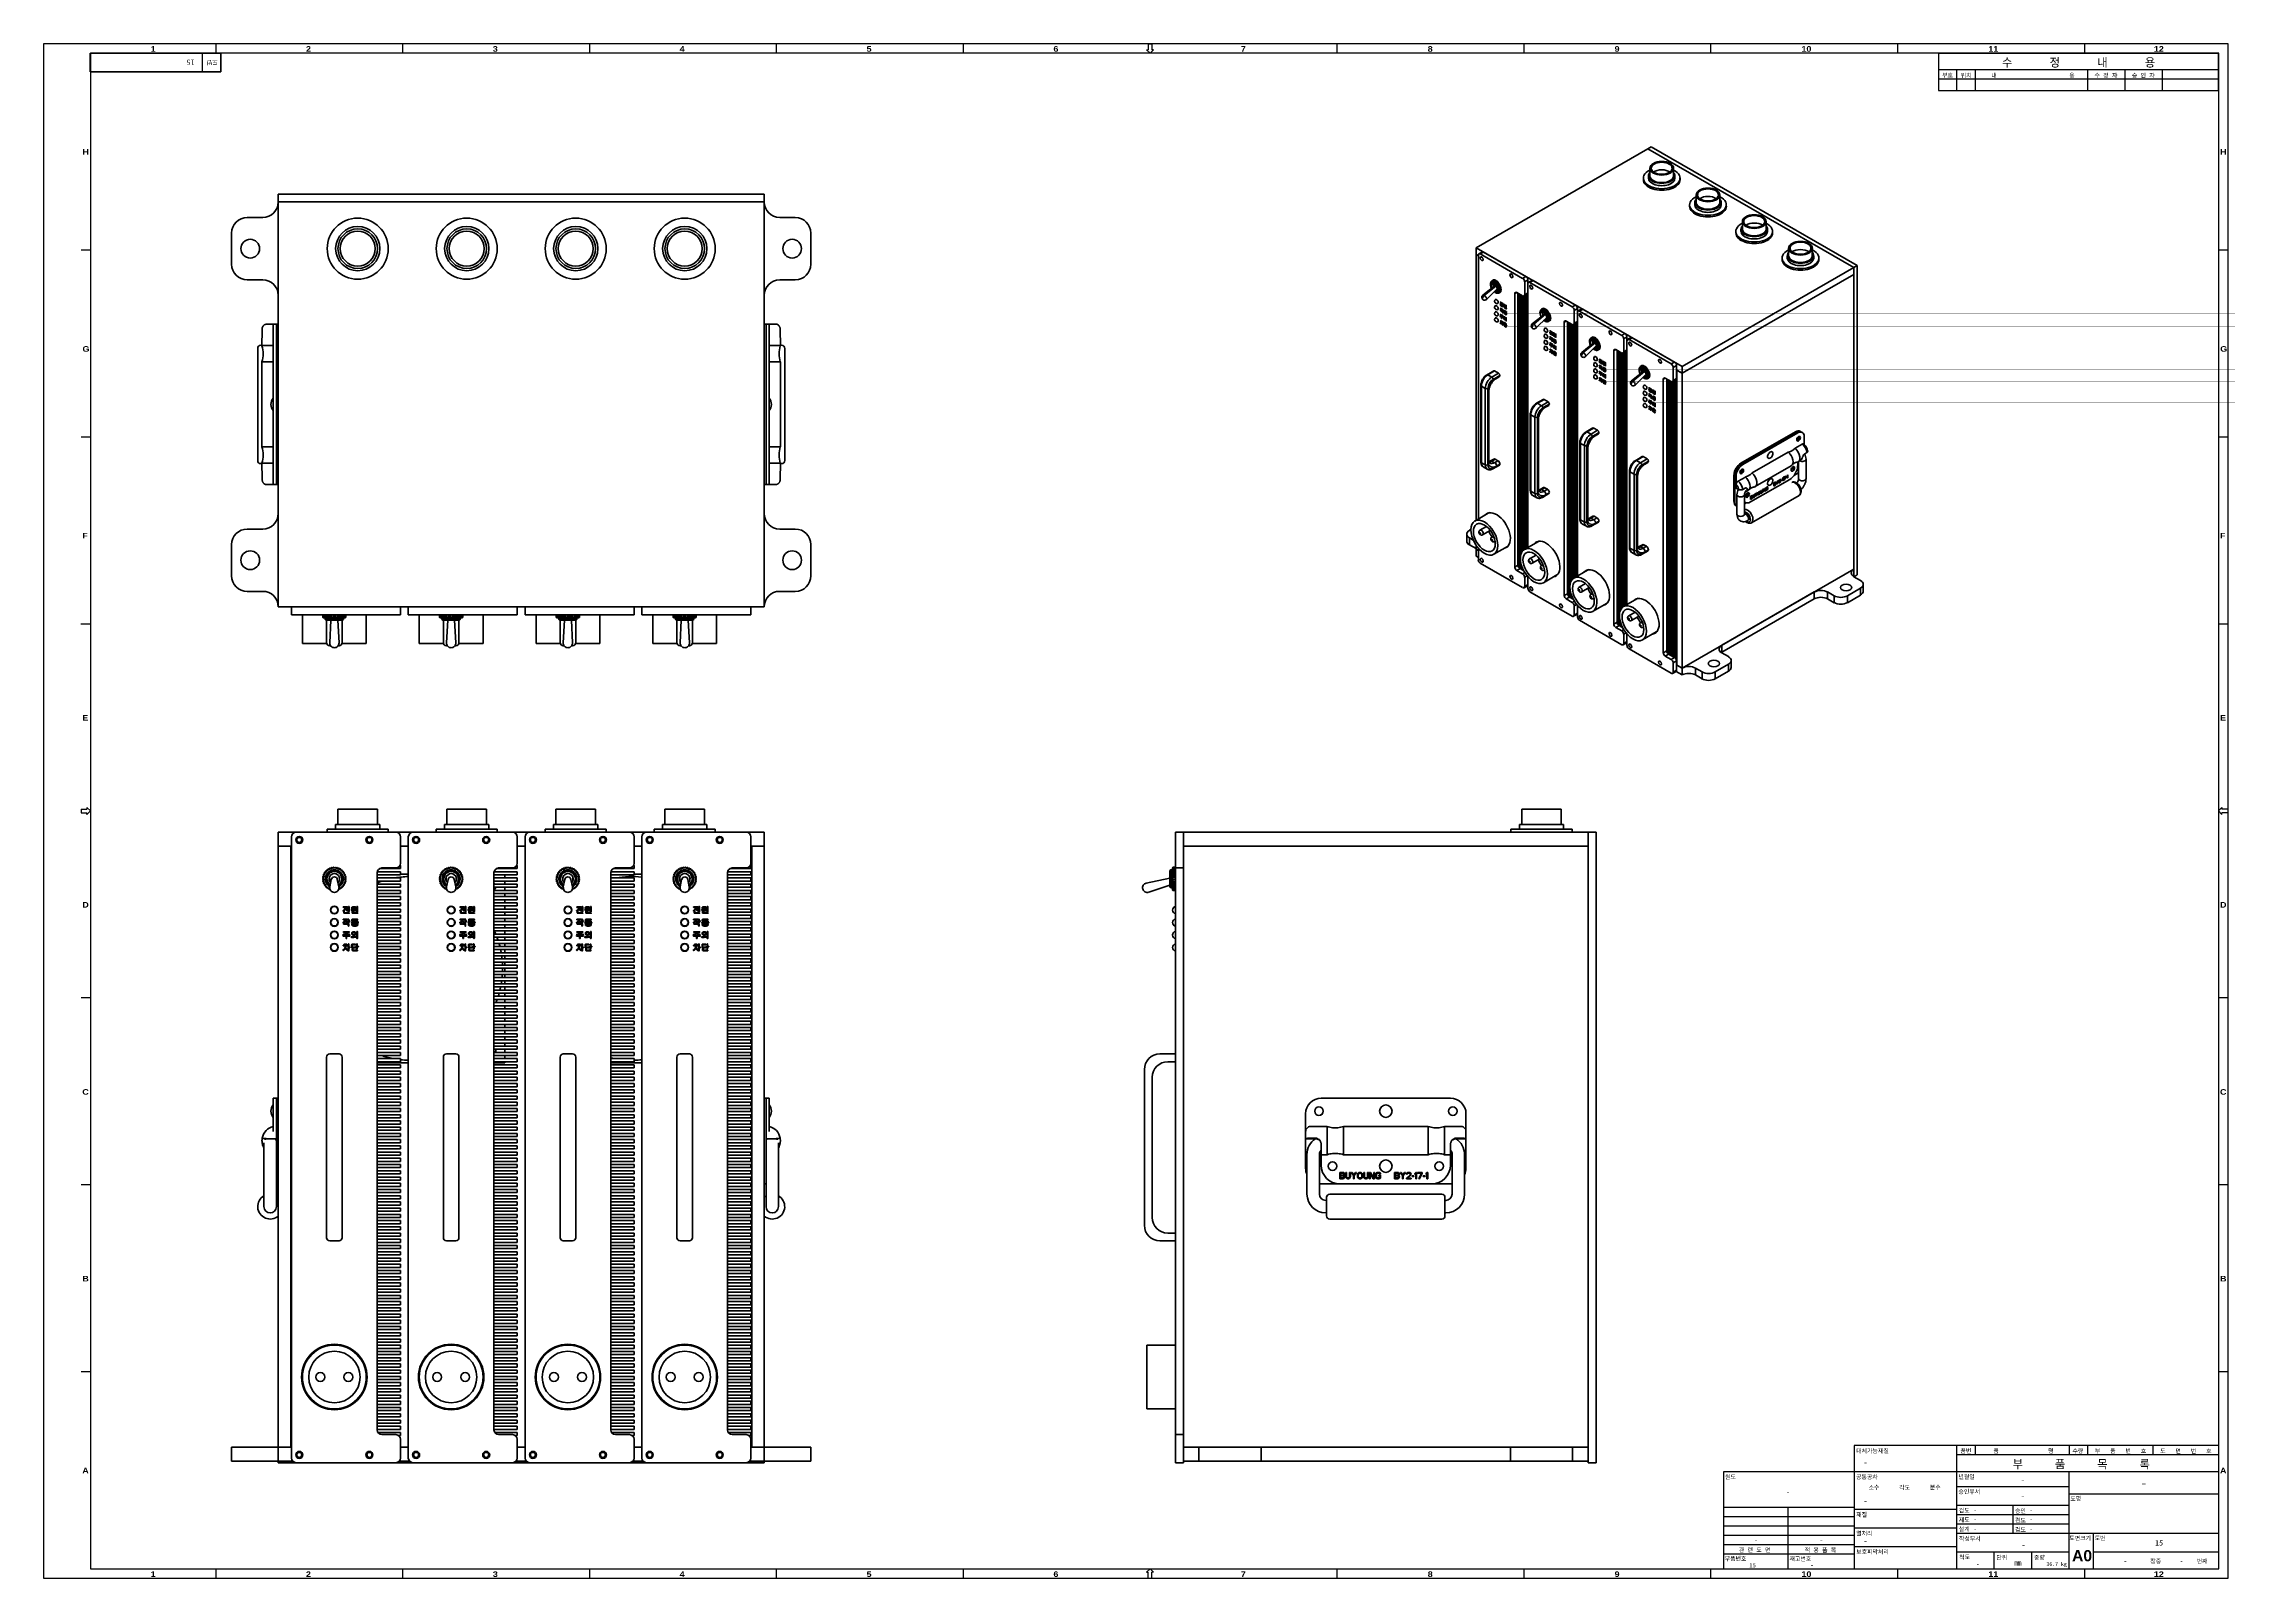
# Model space of a CAD drawing. Header units: millimetres. Extents: x 12 to 1415, y 12 to 997.
import ezdxf
from ezdxf.enums import TextEntityAlignment as Align

# ---------------------------------------------------------------- set-up
doc = ezdxf.new("R2010")
doc.units = ezdxf.units.MM
doc.header["$LTSCALE"] = 1.2
doc.layers.get('0').update_dxf_attribs({"lineweight": 25})
for name, color, linetype, lineweight in [('(51)국방과학연구소', 7, 'Continuous', 25), ('Default', 7, 'Continuous', 25), ('가시적인 것(ISO)', 7, 'Continuous', 40), ('가시적인 좁은 것(ISO)', 7, 'Continuous', 35), ('제목(ISO)', 7, 'Continuous', 50)]:
    doc.layers.add(name, color=color, linetype=linetype, lineweight=lineweight)
doc.styles.add('ISO Proportional', font='arial.ttf')
doc.styles.get("Standard").update_dxf_attribs({"font": 'txt.shx'})
doc.styles.add('텍스트 스타일450', font='')
doc.styles.add('텍스트 스타일469', font='')
doc.styles.add('텍스트 스타일477', font='')
doc.styles.add('텍스트 스타일480', font='', dxfattribs={"width": 0.8})
doc.styles.add('텍스트 스타일487', font='')
doc.styles.add('텍스트 스타일489', font='')
doc.styles.add('텍스트 스타일490', font='')
doc.styles.add('텍스트 스타일495', font='')
doc.styles.get('텍스트 스타일450').set_extended_font_data('DotumChe')
doc.styles.get('텍스트 스타일469').set_extended_font_data('DotumChe')
doc.styles.get('텍스트 스타일477').set_extended_font_data('DotumChe')
doc.styles.get('텍스트 스타일480').set_extended_font_data('DotumChe')
doc.styles.get('텍스트 스타일487').set_extended_font_data('DotumChe')
doc.styles.get('텍스트 스타일489').set_extended_font_data('DotumChe')
doc.styles.get('텍스트 스타일490').set_extended_font_data('DotumChe')
doc.styles.get('텍스트 스타일495').set_extended_font_data('DotumChe')

# ---------------------------------------------------------------- blocks, each defined once
blk = doc.blocks.new('경계 A0_테크윈승압기_도면경계')
at = {"layer": 'Default', "color": 7, "linetype": 'Continuous'}
for p, q in [((1179, 830.9), (9.9, 830.9)), ((9.9, 830.9), (9.9, 9.9)), ((102, 830.9), (102, 825.9)), ((201.9, 830.9), (201.9, 825.9)), ((302, 830.9), (302, 825.9)), ((401.9, 830.9), (401.9, 825.9)), ((502, 830.9), (502, 825.9)), ((702, 830.9), (702, 825.9)), ((702, 830.9), (702, 825.9)), ((802, 830.9), (802, 825.9)), ((802, 830.9), (802, 825.9)), ((902, 830.9), (902, 825.9)), ((1002, 830.9), (1002, 825.9)), ((1102, 830.9), (1102, 825.9)), ((1179, 9.9), (1179, 830.9)), ((1174, 825.9), (35, 825.9)), ((35, 825.9), (35, 14.9)), ((1174, 14.9), (1174, 825.9)), ((35, 720.4), (30, 720.4)), ((1179, 720.4), (1174, 720.4)), ((35, 620.4), (30, 620.4)), ((1179, 620.4), (1174, 620.4)), ((34.9, 520.4), (29.9, 520.4)), ((1178.9, 520.4), (1173.9, 520.4)), ((35, 320.4), (30, 320.4)), ((1179, 320.4), (1174, 320.4)), ((35, 220.4), (30, 220.4)), ((1179, 220.4), (1174, 220.4)), ((35, 120.4), (30, 120.4)), ((1179, 120.4), (1174, 120.4)), ((35, 14.9), (1174, 14.9)), ((102, 14.9), (102, 9.9)), ((201.9, 14.9), (201.9, 9.9)), ((302, 14.9), (302, 9.9)), ((401.9, 14.9), (401.9, 9.9)), ((502, 14.9), (502, 9.9)), ((702, 14.9), (702, 9.9)), ((702, 14.9), (702, 9.9)), ((802, 14.9), (802, 9.9)), ((802, 14.9), (802, 9.9)), ((902, 14.9), (902, 9.9)), ((1002, 14.9), (1002, 9.9)), ((1102, 14.9), (1102, 9.9)), ((9.9, 9.9), (1179, 9.9))]:
    blk.add_line(p, q, dxfattribs=at)
at = {"layer": 'Default', "color": 7, "linetype": 'Continuous', "lineweight": 25}
for p, q in [((601, 830.9), (603, 830.9)), ((601, 830.9), (601, 827.7)), ((603, 830.9), (603, 827.7)), ((600.1, 827.7), (602, 825.9)), ((600.1, 827.7), (601, 827.7)), ((603.8, 827.7), (602, 825.9)), ((603.8, 827.7), (603, 827.7)), ((30, 421.4), (30, 419.4)), ((30, 421.4), (33.1, 421.4)), ((33.1, 422.2), (35, 420.4)), ((33.1, 422.2), (33.1, 421.4)), ((1175.6, 422.2), (1173.8, 420.4)), ((1175.6, 422.2), (1175.6, 421.4)), ((1178.8, 421.4), (1175.6, 421.4)), ((1178.8, 421.4), (1178.8, 419.4)), ((30, 419.4), (33.1, 419.4)), ((33.1, 418.6), (35, 420.4)), ((33.1, 418.6), (33.1, 419.4)), ((1175.6, 418.6), (1173.8, 420.4)), ((1178.8, 419.4), (1175.6, 419.4)), ((1175.6, 418.6), (1175.6, 419.4)), ((600.1, 13.1), (602, 14.9)), ((600.1, 13.1), (601, 13.1)), ((601, 9.9), (601, 13.1)), ((603.8, 13.1), (602, 14.9)), ((603, 9.9), (603, 13.1)), ((603.8, 13.1), (603, 13.1)), ((601, 9.9), (603, 9.9))]:
    blk.add_line(p, q, dxfattribs=at)
at = {"layer": 'Default', "color": 7, "char_height": 3, "attachment_point": 1, "line_spacing_factor": 0.498}
for s, insert in [('\\f돋움체|b0|i0;\\H3.0000;{\\fArial Black|b0|i0;\\H3.0000;\\fArial Black|b0|i0;\\H3.0000;\\fArial Black|b0|i0;\\H3.0000;1}', (67.2, 829.6)), ('\\f돋움체|b0|i0;\\H3.0000;{\\fArial Black|b0|i0;\\H3.0000;\\fArial Black|b0|i0;\\H3.0000;\\fArial Black|b0|i0;\\H3.0000;2}', (150.3, 829.6)), ('\\f돋움체|b0|i0;\\H3.0000;{\\fArial Black|b0|i0;\\H3.0000;\\fArial Black|b0|i0;\\H3.0000;\\fArial Black|b0|i0;\\H3.0000;3}', (250.3, 829.6)), ('\\f돋움체|b0|i0;\\H3.0000;{\\fArial Black|b0|i0;\\H3.0000;\\fArial Black|b0|i0;\\H3.0000;\\fArial Black|b0|i0;\\H3.0000;4}', (350.3, 829.6)), ('\\f돋움체|b0|i0;\\H3.0000;{\\fArial Black|b0|i0;\\H3.0000;\\fArial Black|b0|i0;\\H3.0000;\\fArial Black|b0|i0;\\H3.0000;5}', (450.3, 829.6)), ('\\f돋움체|b0|i0;\\H3.0000;{\\fArial Black|b0|i0;\\H3.0000;\\fArial Black|b0|i0;\\H3.0000;\\fArial Black|b0|i0;\\H3.0000;6}', (550.3, 829.6)), ('\\f돋움체|b0|i0;\\H3.0000;{\\fArial Black|b0|i0;\\H3.0000;\\fArial Black|b0|i0;\\H3.0000;\\fArial Black|b0|i0;\\H3.0000;7}', (650.6, 829.6)), ('\\f돋움체|b0|i0;\\H3.0000;{\\fArial Black|b0|i0;\\H3.0000;\\fArial Black|b0|i0;\\H3.0000;\\fArial Black|b0|i0;\\H3.0000;8}', (750.6, 829.6)), ('\\f돋움체|b0|i0;\\H3.0000;{\\fArial Black|b0|i0;\\H3.0000;\\fArial Black|b0|i0;\\H3.0000;\\fArial Black|b0|i0;\\H3.0000;9}', (850.6, 829.6)), ('\\f돋움체|b0|i0;\\H3.0000;{\\fArial Black|b0|i0;\\H3.0000;\\fArial Black|b0|i0;\\H3.0000;\\fArial Black|b0|i0;\\H3.0000;10}', (950.6, 829.6)), ('\\f돋움체|b0|i0;\\H3.0000;{\\fArial Black|b0|i0;\\H3.0000;\\fArial Black|b0|i0;\\H3.0000;\\fArial Black|b0|i0;\\H3.0000;11}', (1050.6, 829.6)), ('\\f돋움체|b0|i0;\\H3.0000;{\\fArial Black|b0|i0;\\H3.0000;\\fArial Black|b0|i0;\\H3.0000;\\fArial Black|b0|i0;\\H3.0000;12}', (1139.2, 829.6)), ('\\f돋움체|b0|i0;\\H3.0000;{\\fArial Black|b0|i0;\\H3.0000;\\fArial Black|b0|i0;\\H3.0000;\\fArial Black|b0|i0;\\H3.0000;H}', (30.7, 774.5)), ('\\f돋움체|b0|i0;\\H3.0000;{\\fArial Black|b0|i0;\\H3.0000;\\fArial Black|b0|i0;\\H3.0000;\\fArial Black|b0|i0;\\H3.0000;H}', (1174.7, 774.5)), ('\\f돋움체|b0|i0;\\H3.0000;{\\fArial Black|b0|i0;\\H3.0000;\\fArial Black|b0|i0;\\H3.0000;\\fArial Black|b0|i0;\\H3.0000;G}', (30.7, 669.1)), ('\\f돋움체|b0|i0;\\H3.0000;{\\fArial Black|b0|i0;\\H3.0000;\\fArial Black|b0|i0;\\H3.0000;\\fArial Black|b0|i0;\\H3.0000;G}', (1174.7, 669.1)), ('\\f돋움체|b0|i0;\\H3.0000;{\\fArial Black|b0|i0;\\H3.0000;\\fArial Black|b0|i0;\\H3.0000;\\fArial Black|b0|i0;\\H3.0000;F}', (30.6, 569.2)), ('\\f돋움체|b0|i0;\\H3.0000;{\\fArial Black|b0|i0;\\H3.0000;\\fArial Black|b0|i0;\\H3.0000;\\fArial Black|b0|i0;\\H3.0000;F}', (1174.6, 569.2)), ('\\f돋움체|b0|i0;\\H3.0000;{\\fArial Black|b0|i0;\\H3.0000;\\fArial Black|b0|i0;\\H3.0000;\\fArial Black|b0|i0;\\H3.0000;E}', (30.6, 471.7)), ('\\f돋움체|b0|i0;\\H3.0000;{\\fArial Black|b0|i0;\\H3.0000;\\fArial Black|b0|i0;\\H3.0000;\\fArial Black|b0|i0;\\H3.0000;E}', (1174.6, 471.7)), ('\\f돋움체|b0|i0;\\H3.0000;{\\fArial Black|b0|i0;\\H3.0000;\\fArial Black|b0|i0;\\H3.0000;\\fArial Black|b0|i0;\\H3.0000;D}', (30.6, 371.7)), ('\\f돋움체|b0|i0;\\H3.0000;{\\fArial Black|b0|i0;\\H3.0000;\\fArial Black|b0|i0;\\H3.0000;\\fArial Black|b0|i0;\\H3.0000;D}', (1174.6, 371.7)), ('\\f돋움체|b0|i0;\\H3.0000;{\\fArial Black|b0|i0;\\H3.0000;\\fArial Black|b0|i0;\\H3.0000;\\fArial Black|b0|i0;\\H3.0000;C}', (30.6, 271.6)), ('\\f돋움체|b0|i0;\\H3.0000;{\\fArial Black|b0|i0;\\H3.0000;\\fArial Black|b0|i0;\\H3.0000;\\fArial Black|b0|i0;\\H3.0000;C}', (1174.6, 271.6)), ('\\f돋움체|b0|i0;\\H3.0000;{\\fArial Black|b0|i0;\\H3.0000;\\fArial Black|b0|i0;\\H3.0000;\\fArial Black|b0|i0;\\H3.0000;B}', (30.6, 171.7)), ('\\f돋움체|b0|i0;\\H3.0000;{\\fArial Black|b0|i0;\\H3.0000;\\fArial Black|b0|i0;\\H3.0000;\\fArial Black|b0|i0;\\H3.0000;B}', (1174.6, 171.7)), ('\\f돋움체|b0|i0;\\H3.0000;{\\fArial Black|b0|i0;\\H3.0000;\\fArial Black|b0|i0;\\H3.0000;\\fArial Black|b0|i0;\\H3.0000;A}', (30.6, 69)), ('\\f돋움체|b0|i0;\\H3.0000;{\\fArial Black|b0|i0;\\H3.0000;\\fArial Black|b0|i0;\\H3.0000;\\fArial Black|b0|i0;\\H3.0000;A}', (1174.6, 69)), ('\\f돋움체|b0|i0;\\H3.0000;{\\fArial Black|b0|i0;\\H3.0000;\\fArial Black|b0|i0;\\H3.0000;\\fArial Black|b0|i0;\\H3.0000;1}', (67.2, 13.6)), ('\\f돋움체|b0|i0;\\H3.0000;{\\fArial Black|b0|i0;\\H3.0000;\\fArial Black|b0|i0;\\H3.0000;\\fArial Black|b0|i0;\\H3.0000;2}', (150.3, 13.6)), ('\\f돋움체|b0|i0;\\H3.0000;{\\fArial Black|b0|i0;\\H3.0000;\\fArial Black|b0|i0;\\H3.0000;\\fArial Black|b0|i0;\\H3.0000;3}', (250.3, 13.6)), ('\\f돋움체|b0|i0;\\H3.0000;{\\fArial Black|b0|i0;\\H3.0000;\\fArial Black|b0|i0;\\H3.0000;\\fArial Black|b0|i0;\\H3.0000;4}', (350.3, 13.6)), ('\\f돋움체|b0|i0;\\H3.0000;{\\fArial Black|b0|i0;\\H3.0000;\\fArial Black|b0|i0;\\H3.0000;\\fArial Black|b0|i0;\\H3.0000;5}', (450.3, 13.6)), ('\\f돋움체|b0|i0;\\H3.0000;{\\fArial Black|b0|i0;\\H3.0000;\\fArial Black|b0|i0;\\H3.0000;\\fArial Black|b0|i0;\\H3.0000;6}', (550.3, 13.6)), ('\\f돋움체|b0|i0;\\H3.0000;{\\fArial Black|b0|i0;\\H3.0000;\\fArial Black|b0|i0;\\H3.0000;\\fArial Black|b0|i0;\\H3.0000;7}', (650.6, 13.6)), ('\\f돋움체|b0|i0;\\H3.0000;{\\fArial Black|b0|i0;\\H3.0000;\\fArial Black|b0|i0;\\H3.0000;\\fArial Black|b0|i0;\\H3.0000;8}', (750.6, 13.6)), ('\\f돋움체|b0|i0;\\H3.0000;{\\fArial Black|b0|i0;\\H3.0000;\\fArial Black|b0|i0;\\H3.0000;\\fArial Black|b0|i0;\\H3.0000;9}', (850.6, 13.6)), ('\\f돋움체|b0|i0;\\H3.0000;{\\fArial Black|b0|i0;\\H3.0000;\\fArial Black|b0|i0;\\H3.0000;\\fArial Black|b0|i0;\\H3.0000;10}', (950.6, 13.6)), ('\\f돋움체|b0|i0;\\H3.0000;{\\fArial Black|b0|i0;\\H3.0000;\\fArial Black|b0|i0;\\H3.0000;\\fArial Black|b0|i0;\\H3.0000;11}', (1050.6, 13.6)), ('\\f돋움체|b0|i0;\\H3.0000;{\\fArial Black|b0|i0;\\H3.0000;\\fArial Black|b0|i0;\\H3.0000;\\fArial Black|b0|i0;\\H3.0000;12}', (1139.2, 13.6))]:
    blk.add_mtext(s, dxfattribs=dict(at, insert=insert))
blk = doc.blocks.new('제목 블록 A0_테크윈_표제')
for p, q in [((-734.1, 825.9), (-664.1, 825.9)), ((-734.1, 815.9), (-734.1, 825.9)), ((-664.1, 825.9), (-664.1, 815.9)), ((255, 825.9), (404.9, 825.9)), ((404.9, 805.9), (404.9, 825.9)), ((-664.1, 815.9), (-734.1, 815.9)), ((404.9, 80.9), (404.9, 14.9)), ((139.9, 14.9), (404.9, 14.9))]:
    blk.add_line(p, q)
at = {"layer": 'Default', "color": 7, "linetype": 'Continuous'}
for p, q in [((-674.1, 825.9), (-674.1, 815.9)), ((-664.1, 815.9), (-664.1, 825.9)), ((255, 825.9), (255, 805.9)), ((-734.1, 815.9), (-664.1, 815.9)), ((404.9, 816.9), (255, 816.9)), ((404.9, 811.9), (255, 811.9)), ((264.9, 805.9), (264.9, 816.9)), ((274.9, 805.9), (274.9, 816.9)), ((334.9, 805.9), (334.9, 816.9)), ((354.9, 805.9), (354.9, 816.9)), ((374.9, 805.9), (374.9, 816.9)), ((255, 805.9), (404.9, 805.9)), ((404.9, 80.9), (209.9, 80.9)), ((209.9, 80.9), (209.9, 66.9)), ((264.9, 66.9), (264.9, 80.9)), ((404.9, 75.9), (264.9, 75.9)), ((274.9, 75.9), (274.9, 80.9)), ((324.9, 80.9), (324.9, 75.9)), ((334.9, 75.9), (334.9, 80.9)), ((369.9, 75.9), (369.9, 80.9)), ((139.9, 66.9), (139.9, 14.9)), ((404.9, 66.9), (139.9, 66.9)), ((209.9, 66.9), (209.9, 14.9)), ((264.9, 14.9), (264.9, 66.9)), ((324.9, 58.9), (264.9, 58.9)), ((324.9, 14.9), (324.9, 66.7)), ((139.9, 47.9), (209.9, 47.9)), ((174.5, 14.9), (174.5, 47.9)), ((209.9, 46.9), (264.9, 46.9)), ((324.9, 48.9), (264.9, 48.9)), ((294.9, 48.9), (294.9, 33.9)), ((404.9, 54.9), (324.9, 54.9)), ((139.9, 42.9), (209.9, 42.9)), ((139.9, 37.9), (209.9, 37.9)), ((209.9, 36.9), (264.9, 36.9)), ((324.9, 43.9), (264.9, 43.9)), ((325, 38.9), (265, 38.9)), ((139.9, 32.9), (209.9, 32.9)), ((139.9, 27.9), (209.9, 27.9)), ((209.9, 26.9), (264.9, 26.9)), ((324.9, 23.9), (264.9, 23.9)), ((405, 33.9), (265, 33.9)), ((284.9, 14.9), (284.9, 23.9)), ((304.9, 14.9), (304.9, 23.9)), ((337.9, 14.9), (337.9, 33.9)), ((404.9, 23.9), (337.9, 23.9)), ((139.9, 22.9), (209.9, 22.9))]:
    blk.add_line(p, q, dxfattribs=at)
at = {"layer": '(51)국방과학연구소', "color": 7, "char_height": 2.3, "attachment_point": 1, "line_spacing_factor": 0.3818}
for s, insert in [('\\f돋움체|b0|i0;\\W0.98;\\H2.3000;{\\f돋움체|b0|i0;\\W0.98;\\H2.3000;\\f돋움체|b0|i0;\\W0.98;\\H2.3000;\\f돋움체|b0|i0;\\W0.98;\\H2.3000;승인}', (296, 47.1)), ('\\f돋움체|b0|i0;\\W0.98;\\H2.3000;{\\f돋움체|b0|i0;\\W0.98;\\H2.3000;\\f돋움체|b0|i0;\\W0.98;\\H2.3000;\\f돋움체|b0|i0;\\W0.98;\\H2.3000;검도}', (296, 42.1)), ('\\f돋움체|b0|i0;\\W0.98;\\H2.3000;{\\f돋움체|b0|i0;\\W0.98;\\H2.3000;\\f돋움체|b0|i0;\\W0.98;\\H2.3000;\\f돋움체|b0|i0;\\W0.98;\\H2.3000;검도}', (296, 37.1))]:
    blk.add_mtext(s, dxfattribs=dict(at, insert=insert))
at = {"color": 7, "style": '텍스트 스타일480', "width": 0.8}
blk.add_text('mm', height=3, dxfattribs=at).set_placement((297.5, 18.2), align=Align.MIDDLE_CENTER)
at = {"layer": 'Default', "color": 7, "insert": (-665.9, 819.7), "char_height": 2.3, "attachment_point": 1, "rotation": 180, "line_spacing_factor": 0.3818}
blk.add_mtext('\\f돋움체|b0|i0;\\W0.98;\\H2.3000;{\\f돋움체|b0|i0;\\W0.98;\\H2.3000;\\f돋움체|b0|i0;\\W0.98;\\H2.3000;\\f돋움체|b0|i0;\\W0.98;\\H2.3000;도번}', dxfattribs=at)
at = {"layer": 'Default', "color": 7}
for s, insert, char_height, attachment_point, line_spacing_factor in [('\\f돋움체|b0|i0;\\W0.98;\\H4.5000;{\\f돋움체|b0|i0;\\W0.98;\\H4.5000;\\f돋움체|b0|i0;\\W0.98;\\H4.5000;\\f돋움체|b0|i0;\\W0.98;\\H4.5000;수       정       내       용}', (330, 820.6), 4.5, 5, 0.747), ('\\f돋움체|b0|i0;\\W0.98;\\H2.3000;{\\f돋움체|b0|i0;\\W0.98;\\H2.3000;\\f돋움체|b0|i0;\\W0.98;\\H2.3000;\\f돋움체|b0|i0;\\W0.98;\\H2.3000;부호}', (256.9, 815.2), 2.3, 1, 0.3818), ('\\f돋움체|b0|i0;\\W0.98;\\H2.3000;{\\f돋움체|b0|i0;\\W0.98;\\H2.3000;\\f돋움체|b0|i0;\\W0.98;\\H2.3000;\\f돋움체|b0|i0;\\W0.98;\\H2.3000;위치}', (266.9, 815.1), 2.3, 1, 0.3818), ('\\f돋움체|b0|i0;\\W0.98;\\H2.3000;{\\f돋움체|b0|i0;\\W0.98;\\H2.3000;\\f돋움체|b0|i0;\\W0.98;\\H2.3000;\\f돋움체|b0|i0;\\W0.98;\\H2.3000;내                      용}', (283.3, 815.1), 2.3, 1, 0.3818), ('\\f돋움체|b0|i0;\\W0.98;\\H2.3000;{\\f돋움체|b0|i0;\\W0.98;\\H2.3000;\\f돋움체|b0|i0;\\W0.98;\\H2.3000;\\f돋움체|b0|i0;\\W0.98;\\H2.3000;수 정 자}', (338.5, 815.1), 2.3, 1, 0.3818), ('\\f돋움체|b0|i0;\\W0.98;\\H2.3000;{\\f돋움체|b0|i0;\\W0.98;\\H2.3000;\\f돋움체|b0|i0;\\W0.98;\\H2.3000;\\f돋움체|b0|i0;\\W0.98;\\H2.3000;승 인 자}', (358.5, 815.1), 2.3, 1, 0.3818), ('\\f돋움체|b0|i0;\\W0.98;\\H2.3000;{\\f돋움체|b0|i0;\\W0.98;\\H2.3000;\\f돋움체|b0|i0;\\W0.98;\\H2.3000;\\f돋움체|b0|i0;\\W0.98;\\H2.3000;대체가능재질}', (211, 79.2), 2.3, 1, 0.3818), ('\\f돋움체|b0|i0;\\W0.98;\\H2.3000;{\\f돋움체|b0|i0;\\W0.98;\\H2.3000;\\f돋움체|b0|i0;\\W0.98;\\H2.3000;\\f돋움체|b0|i0;\\W0.98;\\H2.3000;품번}', (266.8, 79.2), 2.3, 1, 0.3818), ('\\f돋움체|b0|i0;\\W0.98;\\H2.3000;{\\f돋움체|b0|i0;\\W0.98;\\H2.3000;\\f돋움체|b0|i0;\\W0.98;\\H2.3000;\\f돋움체|b0|i0;\\W0.98;\\H2.3000;품               명}', (284.4, 79.2), 2.3, 1, 0.3818), ('\\f돋움체|b0|i0;\\W0.98;\\H4.5000;{\\f돋움체|b0|i0;\\W0.98;\\H4.5000;\\f돋움체|b0|i0;\\W0.98;\\H4.5000;\\f돋움체|b0|i0;\\W0.98;\\H4.5000;부      품      목      록}', (294.7, 73.2), 4.5, 1, 0.747), ('\\f돋움체|b0|i0;\\W0.98;\\H2.3000;{\\f돋움체|b0|i0;\\W0.98;\\H2.3000;\\f돋움체|b0|i0;\\W0.98;\\H2.3000;\\f돋움체|b0|i0;\\W0.98;\\H2.3000;수량}', (326.7, 79.2), 2.3, 1, 0.3818), ('\\f돋움체|b0|i0;\\W0.98;\\H2.3000;{\\f돋움체|b0|i0;\\W0.98;\\H2.3000;\\f돋움체|b0|i0;\\W0.98;\\H2.3000;\\f돋움체|b0|i0;\\W0.98;\\H2.3000;부   품   번   호}', (338.7, 79.2), 2.3, 1, 0.3818), ('\\f돋움체|b0|i0;\\W0.98;\\H2.3000;{\\f돋움체|b0|i0;\\W0.98;\\H2.3000;\\f돋움체|b0|i0;\\W0.98;\\H2.3000;\\f돋움체|b0|i0;\\W0.98;\\H2.3000;도   면   번   호}', (387.4, 77.9), 2.3, 5, 0.3818), ('\\f돋움체|b0|i0;\\W0.98;\\H2.3000;{\\f돋움체|b0|i0;\\W0.98;\\H2.3000;\\f돋움체|b0|i0;\\W0.98;\\H2.3000;\\f돋움체|b0|i0;\\W0.98;\\H2.3000;원도}', (140.8, 65.3), 2.3, 1, 0.3818), ('\\f돋움체|b0|i0;\\W0.98;\\H2.3000;{\\f돋움체|b0|i0;\\W0.98;\\H2.3000;\\f돋움체|b0|i0;\\W0.98;\\H2.3000;\\f돋움체|b0|i0;\\W0.98;\\H2.3000;공통공차}', (210.9, 65.3), 2.3, 1, 0.3818), ('\\f돋움체|b0|i0;\\W0.98;\\H2.3000;{\\f돋움체|b0|i0;\\W0.98;\\H2.3000;\\f돋움체|b0|i0;\\W0.98;\\H2.3000;\\f돋움체|b0|i0;\\W0.98;\\H2.3000;소수      각도      분수}', (217.6, 59.7), 2.3, 1, 0.3818), ('\\f돋움체|b0|i0;\\W0.98;\\H2.3000;년월일', (265.7, 65.4), 2.3, 1, 0.3818), ('\\f돋움체|b0|i0;\\W0.98;\\H2.3000;{\\f돋움체|b0|i0;\\W0.98;\\H2.3000;\\f돋움체|b0|i0;\\W0.98;\\H2.3000;\\f돋움체|b0|i0;\\W0.98;\\H2.3000;승인부서}', (265.7, 57.4), 2.3, 1, 0.3818), ('\\f돋움체|b0|i0;\\W0.98;\\H2.3000;{\\f돋움체|b0|i0;\\W0.98;\\H2.3000;\\f돋움체|b0|i0;\\W0.98;\\H2.3000;\\f돋움체|b0|i0;\\W0.98;\\H2.3000;검도}', (265.9, 47.4), 2.3, 1, 0.3818), ('\\f돋움체|b0|i0;\\W0.98;\\H2.3000;{\\f돋움체|b0|i0;\\W0.98;\\H2.3000;\\f돋움체|b0|i0;\\W0.98;\\H2.3000;\\f돋움체|b0|i0;\\W0.98;\\H2.3000;도명}', (325.6, 53.7), 2.3, 1, 0.3818), ('\\f돋움체|b0|i0;\\W0.98;\\H2.3000;{\\f돋움체|b0|i0;\\W0.98;\\H2.3000;\\f돋움체|b0|i0;\\W0.98;\\H2.3000;\\f돋움체|b0|i0;\\W0.98;\\H2.3000;재질}', (211, 45.1), 2.3, 1, 0.3818), ('\\f돋움체|b0|i0;\\W0.98;\\H2.3000;{\\f돋움체|b0|i0;\\W0.98;\\H2.3000;\\f돋움체|b0|i0;\\W0.98;\\H2.3000;\\f돋움체|b0|i0;\\W0.98;\\H2.3000;열처리}', (211, 35.1), 2.3, 1, 0.3818), ('\\f돋움체|b0|i0;\\W0.98;\\H2.3000;{\\f돋움체|b0|i0;\\W0.98;\\H2.3000;\\f돋움체|b0|i0;\\W0.98;\\H2.3000;\\f돋움체|b0|i0;\\W0.98;\\H2.3000;제도}', (265.9, 42.3), 2.3, 1, 0.3818), ('\\f돋움체|b0|i0;\\W0.98;\\H2.3000;{\\f돋움체|b0|i0;\\W0.98;\\H2.3000;\\f돋움체|b0|i0;\\W0.98;\\H2.3000;\\f돋움체|b0|i0;\\W0.98;\\H2.3000;설계}', (265.9, 37.4), 2.3, 1, 0.3818), ('\\f돋움체|b0|i0;\\W0.98;\\H2.3000;{\\f돋움체|b0|i0;\\W0.98;\\H2.3000;\\f돋움체|b0|i0;\\W0.98;\\H2.3000;\\f돋움체|b0|i0;\\W0.98;\\H2.3000;관 련 도 면}', (148.2, 26.2), 2.3, 1, 0.3818), ('\\f돋움체|b0|i0;\\W0.98;\\H2.3000;{\\f돋움체|b0|i0;\\W0.98;\\H2.3000;\\f돋움체|b0|i0;\\W0.98;\\H2.3000;\\f돋움체|b0|i0;\\W0.98;\\H2.3000;적 용 품 목}', (183.4, 26.2), 2.3, 1, 0.3818), ('\\f돋움체|b0|i0;\\W0.98;\\H2.3000;{\\f돋움체|b0|i0;\\W0.98;\\H2.3000;\\f돋움체|b0|i0;\\W0.98;\\H2.3000;\\f돋움체|b0|i0;\\W0.98;\\H2.3000;보호피막처리}', (211, 25.2), 2.3, 1, 0.3818), ('\\f돋움체|b0|i0;\\W0.98;\\H2.3000;{\\f돋움체|b0|i0;\\W0.98;\\H2.3000;\\f돋움체|b0|i0;\\W0.98;\\H2.3000;\\f돋움체|b0|i0;\\W0.98;\\H2.3000;작성부서}', (266, 32.3), 2.3, 1, 0.3818), ('\\f돋움체|b0|i0;\\W0.98;\\H2.3000;{\\f돋움체|b0|i0;\\W0.98;\\H2.3000;\\f돋움체|b0|i0;\\W0.98;\\H2.3000;\\f돋움체|b0|i0;\\W0.98;\\H2.3000;도면크기}', (325, 32.5), 2.3, 1, 0.3818), ('\\fArial|b1|i0;\\H6.0000;A0', (326.5, 25), 6, 1, 0.996), ('\\f돋움체|b0|i0;\\W0.98;\\H2.3000;{\\f돋움체|b0|i0;\\W0.98;\\H2.3000;\\f돋움체|b0|i0;\\W0.98;\\H2.3000;\\f돋움체|b0|i0;\\W0.98;\\H2.3000;도번}', (338.6, 32.5), 2.3, 1, 0.3818), ('\\f돋움체|b0|i0;\\W0.98;\\H2.3000;{\\f돋움체|b0|i0;\\W0.98;\\H2.3000;\\f돋움체|b0|i0;\\W0.98;\\H2.3000;\\f돋움체|b0|i0;\\W0.98;\\H2.3000;부품번호}', (140.6, 21.6), 2.3, 1, 0.3818), ('\\f돋움체|b0|i0;\\W0.98;\\H2.3000;{\\f돋움체|b0|i0;\\W0.98;\\H2.3000;\\f돋움체|b0|i0;\\W0.98;\\H2.3000;\\f돋움체|b0|i0;\\W0.98;\\H2.3000;재고번호}', (175.3, 21.5), 2.3, 1, 0.3818), ('\\f돋움체|b0|i0;\\W0.98;\\H2.3000;{\\f돋움체|b0|i0;\\W0.98;\\H2.3000;\\f돋움체|b0|i0;\\W0.98;\\H2.3000;\\f돋움체|b0|i0;\\W0.98;\\H2.3000;척도}', (266.1, 22.4), 2.3, 1, 0.3818), ('\\f돋움체|b0|i0;\\W0.98;\\H2.3000;{\\f돋움체|b0|i0;\\W0.98;\\H2.3000;\\f돋움체|b0|i0;\\W0.98;\\H2.3000;\\f돋움체|b0|i0;\\W0.98;\\H2.3000;단위}', (286, 22.2), 2.3, 1, 0.3818), ('\\f돋움체|b0|i0;\\W0.98;\\H2.3000;{\\f돋움체|b0|i0;\\W0.98;\\H2.3000;\\f돋움체|b0|i0;\\W0.98;\\H2.3000;\\f돋움체|b0|i0;\\W0.98;\\H2.3000;중량}', (306.1, 22.2), 2.3, 1, 0.3818), ('\\f돋움체|b0|i0;\\W0.98;\\H2.3000;{\\f돋움체|b0|i0;\\W0.98;\\H2.3000;\\f돋움체|b0|i0;\\W0.98;\\H2.3000;\\f돋움체|b0|i0;\\W0.98;\\H2.3000;장중}', (368.4, 20.2), 2.3, 1, 0.3818), ('\\f돋움체|b0|i0;\\W0.98;\\H2.3000;{\\f돋움체|b0|i0;\\W0.98;\\H2.3000;\\f돋움체|b0|i0;\\W0.98;\\H2.3000;\\f돋움체|b0|i0;\\W0.98;\\H2.3000;번째}', (393.2, 20.2), 2.3, 1, 0.3818)]:
    blk.add_mtext(s, dxfattribs=dict(at, insert=insert, char_height=char_height, attachment_point=attachment_point, line_spacing_factor=line_spacing_factor))
at = {"layer": '제목(ISO)', "color": 7, "style": '텍스트 스타일469'}
blk.add_attdef('부품_번호_001', (-678.3, 822.4), '', height=2.9, rotation=180, dxfattribs=at)
at = {"layer": '제목(ISO)', "color": 7}
for tag, height, style, p in [('30._수정내용_부호', 2, '텍스트 스타일477', (260, 808.9)), ('31._수정내용_위치', 2, '텍스트 스타일477', (270, 808.9)), ('32._수정내용_내용', 2, '텍스트 스타일477', (304.9, 808.9)), ('33._수정내용_수정자', 2, '텍스트 스타일477', (344.9, 808.9)), ('34._수정내용_승인자', 2, '텍스트 스타일477', (364.9, 808.9)), ('35._수정내용_비고', 2, '텍스트 스타일477', (389.9, 808.9)), ('제목', 3.99, '텍스트 스타일490', (364.9, 42.4))]:
    blk.add_attdef(tag, text='', height=height, dxfattribs=dict(at, style=style)).set_placement(p, align=Align.MIDDLE_CENTER)
for tag, p, height, style in [('09._대체가능재질_001', (214.8, 70.5), 2.9, '텍스트 스타일469'), ('22._년월일_001', (299, 61.1), 2.9, '텍스트 스타일469'), ('12._관리소_001', (363.3, 58.4), 4.98, '텍스트 스타일489'), ('10._원도_001', (174.1, 54.9), 2, 'ISO Proportional'), ('23._소수_001', (214.8, 50), 2.9, '텍스트 스타일469'), ('15._검도_001', (273.8, 45.4), 2, '텍스트 스타일477'), ('21._승인부서_001', (299.1, 52.7), 2.5, '텍스트 스타일495'), ('18._승인_001', (303.8, 45.4), 2, '텍스트 스타일477'), ('16._제도_001', (273.8, 40.4), 2, '텍스트 스타일477'), ('17._설계_001', (273.8, 35.4), 2, '텍스트 스타일477'), ('19._검도1_001', (303.8, 40.4), 2, '텍스트 스타일477'), ('20._검도2_001', (303.8, 35.4), 2, '텍스트 스타일477'), ('24._관련도면_001', (156.5, 29.3), 2.29, '텍스트 스타일487'), ('02._적용품목_001', (191.5, 29.3), 2.29, '텍스트 스타일487'), ('05._열처리_001', (214.8, 28.5), 2.9, '텍스트 스타일469'), ('14._작성부서_001', (299.4, 26.5), 2.9, '텍스트 스타일469'), ('부품_번호_001', (370.9, 27.5), 2.9, '텍스트 스타일469'), ('부품_번호_001', (153.7, 15.8), 2.3, '텍스트 스타일450'), ('25._재고번호_001', (186.4, 15.8), 2.29, '텍스트 스타일487'), ('13._척도_001', (275.3, 16.4), 2, '텍스트 스타일477'), ('질량\\P1;_001', (312.8, 16.5), 2, '텍스트 스타일477'), ('07._장중_001', (354.2, 17.9), 2.3, '텍스트 스타일450'), ('08._번째_001', (384.2, 18), 2.29, '텍스트 스타일487')]:
    blk.add_attdef(tag, p, '', height=height, dxfattribs=dict(at, style=style))
at = {"layer": '제목(ISO)', "color": 7, "style": '텍스트 스타일469'}
for tag, p in [('재질', (219.9, 39.9)), ('06._보호피막처리', (214.9, 17.9))]:
    blk.add_attdef(tag, text='', height=2.9, dxfattribs=at).set_placement(p, align=Align.MIDDLE_LEFT)

msp = doc.modelspace()

# ---------------------------------------------------------------- linework, layer by layer
at = {"layer": '가시적인 것(ISO)'}
for p, q in [((1042.1, 929.6), (931.8, 866.1)), ((1042.1, 929.6), (1044.2, 930.9)), ((1174.4, 853.4), (1042.1, 929.6)), ((1042.1, 929.6), (1174.4, 853.4)), ((1044.2, 930.9), (1176.6, 854.6)), ((1042.5, 910.8), (1042.5, 912.3)), ((1043.4, 917.1), (1043.4, 912.3)), ((1058.6, 917.1), (1058.6, 912.3)), ((1059.5, 910.8), (1059.5, 912.3)), ((162.6, 900.5), (474.6, 900.5)), ((162.6, 895.5), (162.6, 900.5)), ((474.6, 895.5), (474.6, 900.5)), ((1039.2, 910.8), (1039.2, 909.8)), ((1062.7, 910.8), (1062.7, 909.8)), ((1073.1, 900), (1073.1, 895.2)), ((1088.3, 900), (1088.3, 895.2)), ((142.6, 885.5), (152.6, 885.5)), ((162.6, 895.5), (162.6, 635.5)), ((474.6, 895.5), (162.6, 895.5)), ((162.6, 895.5), (474.6, 895.5)), ((474.6, 635.5), (474.6, 895.5)), ((484.6, 885.5), (494.6, 885.5)), ((1068.9, 893.7), (1068.9, 892.7)), ((1072.2, 893.7), (1072.2, 895.2)), ((1089.2, 893.7), (1089.2, 895.2)), ((1092.4, 893.7), (1092.4, 892.7)), ((132.6, 855.5), (132.6, 875.5)), ((504.6, 875.5), (504.6, 855.5)), ((1098.6, 876.6), (1098.6, 875.6)), ((1101.9, 876.6), (1101.9, 878.1)), ((1102.8, 882.9), (1102.8, 878.1)), ((1118, 882.9), (1118, 878.1)), ((1118.9, 876.6), (1118.9, 878.1)), ((1122.1, 876.6), (1122.1, 875.6)), ((931.8, 861.7), (931.8, 866.1)), ((931.8, 866.1), (1064.1, 789.9)), ((931.8, 861.7), (933.3, 860.8)), ((933.3, 860.8), (931.8, 861.7)), ((931.8, 691.1), (931.8, 861.7)), ((933.3, 861.3), (933.3, 692)), ((935.8, 863.4), (933.6, 862.2)), ((961.7, 846.4), (934.5, 862.1)), ((936.6, 863.3), (963.8, 847.7)), ((1128.3, 859.5), (1128.3, 858.5)), ((1131.6, 859.5), (1131.6, 861)), ((1132.5, 865.8), (1132.5, 861)), ((1147.7, 865.8), (1147.7, 861)), ((1148.6, 859.5), (1148.6, 861)), ((1151.8, 859.5), (1151.8, 858.5)), ((152.6, 845.5), (142.6, 845.5)), ((494.6, 845.5), (484.6, 845.5)), ((944.3, 842), (936.1, 835.6)), ((941, 843.1), (941.1, 843.2)), ((941.1, 843.6), (941.2, 843.7)), ((941.1, 841.8), (941.1, 842)), ((941.3, 844.1), (941.4, 844.2)), ((941.5, 844.4), (941.7, 844.6)), ((941.8, 844.7), (942.1, 844.9)), ((941.9, 843.6), (942.3, 843.9)), ((942.9, 845.4), (942.1, 844.9)), ((942.1, 844.9), (942.9, 845.4)), ((943.3, 845.5), (942.5, 845)), ((942.5, 845), (943.2, 845.5)), ((942.9, 845), (943.7, 845.5)), ((943.7, 845.5), (943, 845.1)), ((944.2, 845.4), (943.4, 845)), ((943.4, 845), (944.1, 845.4)), ((944.7, 845.2), (943.9, 844.8)), ((943.9, 844.8), (944.6, 845.2)), ((944.3, 844.5), (945.1, 844.9)), ((945.2, 844.9), (944.4, 844.5)), ((945.7, 844.5), (944.9, 844.1)), ((946.1, 844.1), (945.4, 843.7)), ((946.6, 843.6), (945.8, 843.1)), ((947, 843), (946.3, 842.6)), ((947.3, 842.4), (946.6, 842)), ((963, 835.9), (963, 844.2)), ((965.1, 845.5), (965.1, 843)), ((965.1, 843), (965.1, 673.7)), ((967.6, 845.1), (965.5, 843.8)), ((993.5, 828.1), (966.3, 843.8)), ((968.5, 845), (995.6, 829.3)), ((1064.1, 789.9), (1174.4, 853.4)), ((1064.1, 785.5), (1174.4, 849)), ((1174.4, 849), (1064.1, 785.5)), ((1174.4, 853.4), (1176.6, 854.6)), ((1174.4, 849), (1174.4, 853.4)), ((1174.4, 853.4), (1174.4, 654.9)), ((1174.4, 659.7), (1174.4, 849)), ((1176.6, 854.6), (1176.6, 656.1)), ((945.4, 839.8), (938.5, 832.9)), ((943.5, 837.9), (943.8, 837.8)), ((943.8, 837.8), (943.8, 837.7)), ((944, 837.4), (944.1, 837.4)), ((944.6, 832.9), (944.3, 832.8)), ((944.6, 829), (944.3, 828.9)), ((944.5, 837.1), (944.6, 837.2)), ((945, 837), (945.1, 837)), ((945.4, 837.6), (945.8, 837.9)), ((945.4, 836.9), (945.6, 837)), ((945.9, 830.6), (945.7, 830.4)), ((945.9, 836.9), (946.1, 837)), ((946.3, 837), (947, 837.4)), ((947.3, 837.6), (946.6, 837.2)), ((946.6, 837.2), (947.3, 837.6)), ((947.6, 841.7), (946.9, 841.3)), ((947.6, 837.9), (946.9, 837.5)), ((946.9, 837.5), (947.6, 837.9)), ((947.9, 841.1), (947.1, 840.7)), ((947.9, 838.3), (947.1, 837.9)), ((947.1, 837.8), (947.8, 838.3)), ((947.2, 838.3), (948, 838.7)), ((948, 840.5), (947.3, 840)), ((947.3, 838.8), (948.1, 839.2)), ((948, 838.7), (947.3, 838.3)), ((947.3, 829.9), (947.7, 830.2)), ((948.1, 839.8), (947.4, 839.4)), ((948.1, 839.3), (947.4, 838.8)), ((947.4, 831.2), (948.5, 830.6)), ((947.9, 830.7), (947.4, 831)), ((947.4, 829.8), (947.9, 830.1)), ((947.4, 829.9), (947.8, 830.1)), ((947.5, 829.3), (947.5, 829.7)), ((947.6, 830.1), (948, 830.4)), ((947.7, 829.6), (947.7, 829.2)), ((947.7, 829.1), (948.9, 828.4)), ((948.9, 828.2), (947.7, 828.9)), ((947.9, 830.7), (948, 830.8)), ((947.9, 830.6), (947.9, 830.7)), ((947.9, 830.2), (948.1, 830.3)), ((948, 830.6), (948.2, 830.7)), ((948.5, 830.4), (948, 830.6)), ((948, 830.6), (948, 830.5)), ((948.3, 830), (948.4, 830.1)), ((948.4, 830), (948.8, 829.8)), ((948.4, 829.9), (948.5, 830)), ((948.8, 829.7), (948.4, 829.9)), ((948.8, 829.8), (948.8, 830.4)), ((948.8, 829.8), (949, 829.9)), ((948.8, 829.7), (949, 829.8)), ((948.8, 828.9), (948.8, 829.7)), ((948.9, 828.8), (948.9, 828.8)), ((949, 830.3), (949, 828.8)), ((950.2, 828.5), (949.6, 828.8)), ((949.8, 828.4), (949.8, 828.4)), ((949.8, 828), (949.8, 828.3)), ((949.9, 829.5), (950.1, 829.6)), ((949.9, 829.5), (950.1, 829.6)), ((949.9, 828.2), (949.9, 827.9)), ((950, 827.8), (951.2, 827.1)), ((950.1, 828.2), (950.3, 828.4)), ((950.1, 828.1), (950.3, 828.2)), ((950.2, 828.5), (950.3, 828.6)), ((950.2, 828.4), (950.2, 828.5)), ((950.3, 828.4), (950.5, 828.5)), ((950.9, 828.1), (950.3, 828.4)), ((950.3, 828.4), (950.3, 828.3)), ((950.6, 828.8), (950.8, 828.9)), ((950.6, 828.2), (951.1, 827.9)), ((950.6, 828.1), (950.6, 828.2)), ((950.6, 828.1), (950.7, 828.1)), ((950.7, 828.6), (950.8, 828.7)), ((951.1, 827.8), (950.7, 828)), ((950.9, 828.1), (950.9, 828.2)), ((951.1, 827.9), (951.1, 829)), ((951.1, 827.9), (951.2, 828)), ((951.1, 827.8), (951.2, 827.9)), ((951.1, 827.6), (951.1, 827.8)), ((951.2, 828.9), (951.2, 827.5)), ((956.6, 661.1), (956.6, 836.6)), ((957.9, 837.4), (961.7, 835.2)), ((958.7, 836.2), (958.7, 836.9)), ((958.7, 662.3), (958.7, 836.9)), ((958.7, 836.2), (959.3, 836.5)), ((965.1, 832.5), (958.7, 836.2)), ((958.7, 835.2), (965.1, 831.5)), ((958.7, 834.2), (958.7, 835.2)), ((958.7, 834.2), (959.6, 834.7)), ((965.1, 830.6), (958.7, 834.2)), ((958.7, 833.2), (965.1, 829.6)), ((958.7, 832.3), (958.7, 833.2)), ((958.7, 832.3), (959.6, 832.7)), ((965.1, 828.6), (958.7, 832.3)), ((958.7, 831.3), (965.1, 827.6)), ((958.7, 830.3), (958.7, 831.3)), ((958.7, 830.3), (959.6, 830.8)), ((965.1, 826.6), (958.7, 830.3)), ((958.7, 829.3), (965.1, 825.6)), ((958.7, 828.3), (958.7, 829.3)), ((958.7, 828.3), (959.6, 828.8)), ((965.1, 824.7), (958.7, 828.3)), ((962.4, 835), (965.1, 833.5)), ((962.6, 835.1), (964.7, 836.3)), ((965.1, 834.5), (963.3, 835.5)), ((964.2, 836), (965.1, 835.5)), ((965.1, 836.4), (964.9, 836.5)), ((152.3, 814), (152.3, 810.5)), ((159.4, 817), (155.3, 817)), ((161.4, 817), (159.4, 817)), ((159.4, 817), (159.4, 807)), ((161.4, 807), (161.4, 817)), ((161.4, 817), (162.6, 817)), ((161.4, 817), (161.4, 807)), ((475.8, 817), (474.6, 817)), ((475.8, 817), (475.8, 807)), ((475.8, 807), (475.8, 817)), ((475.8, 817), (477.8, 817)), ((477.8, 807), (477.8, 817)), ((481.9, 817), (477.8, 817)), ((484.9, 810.5), (484.9, 814)), ((944.6, 825.1), (944.3, 824.9)), ((944.6, 821.2), (944.3, 821)), ((945.9, 826.7), (945.7, 826.5)), ((945.9, 822.7), (945.7, 822.6)), ((945.9, 818.8), (945.7, 818.7)), ((947.3, 826.2), (947.5, 826.3)), ((947.3, 826.3), (947.4, 826.3)), ((947.3, 822.5), (947.4, 822.5)), ((947.3, 822.2), (949.1, 821.2)), ((948.1, 821.5), (947.3, 822)), ((947.3, 817.6), (947.7, 817.8)), ((947.4, 827.2), (948.5, 826.7)), ((947.9, 826.8), (947.4, 827.1)), ((947.4, 826.1), (947.8, 826.4)), ((947.4, 826.2), (947.8, 826.4)), ((947.4, 825.8), (947.5, 825.9)), ((947.4, 823.2), (947.5, 823.3)), ((947.4, 822.5), (947.4, 822.6)), ((947.4, 822.4), (947.5, 822.5)), ((947.4, 819), (948.5, 818.4)), ((947.9, 818.6), (947.4, 818.8)), ((947.4, 817.5), (947.8, 817.7)), ((947.4, 817.4), (947.9, 817.7)), ((947.5, 825.9), (948.6, 825.2)), ((948.6, 825), (947.5, 825.7)), ((947.5, 823.3), (948.9, 822.5)), ((948.1, 822.7), (947.5, 823.1)), ((947.6, 817.7), (948, 818)), ((947.7, 826.4), (948, 826.6)), ((947.7, 819.3), (948.2, 818.9)), ((948.2, 818.7), (947.7, 819.1)), ((947.9, 826.8), (948, 826.9)), ((947.9, 826.8), (947.9, 826.8)), ((947.9, 826.4), (948.1, 826.4)), ((947.9, 818.6), (948, 818.7)), ((947.9, 818.4), (947.9, 818.6)), ((947.9, 817.9), (948.1, 817.9)), ((948, 826.7), (948.2, 826.8)), ((948.5, 826.5), (948, 826.7)), ((948, 826.7), (948, 826.7)), ((948, 822.5), (948.3, 822.6)), ((948, 822.2), (948.2, 822.4)), ((948, 818.5), (948.2, 818.6)), ((948.5, 818.3), (948, 818.5)), ((948, 818.5), (948, 818.3)), ((948.1, 822.7), (948.3, 822.8)), ((948.1, 822.7), (948.1, 822.7)), ((948.1, 821.5), (948.3, 821.6)), ((948.1, 820.9), (948.1, 821.5)), ((948.2, 822.4), (948.3, 822.4)), ((948.2, 820.8), (948.3, 820.9)), ((948.3, 822.6), (948.5, 822.7)), ((948.9, 822.3), (948.3, 822.6)), ((948.3, 822.6), (948.3, 822.6)), ((948.3, 821.4), (948.5, 821.5)), ((949.1, 821), (948.3, 821.4)), ((948.3, 821.4), (948.3, 820.8)), ((948.3, 820.7), (948.3, 820.7)), ((948.5, 825.5), (948.6, 825.6)), ((948.5, 825.5), (948.6, 825.5)), ((948.5, 816.9), (948.6, 816.9)), ((948.7, 825.4), (948.7, 826.5)), ((948.7, 825.4), (948.9, 825.4)), ((948.7, 825), (948.8, 825.1)), ((948.7, 824.5), (948.7, 824.9)), ((948.7, 824.4), (948.9, 824.5)), ((948.7, 816.6), (948.7, 818.6)), ((948.7, 816.5), (948.9, 816.6)), ((948.8, 824.3), (948.9, 824.3)), ((948.9, 826.4), (948.9, 825.8)), ((948.9, 825.8), (949.1, 825.7)), ((948.9, 825.7), (949.1, 825.8)), ((949.1, 825.5), (948.9, 825.7)), ((948.9, 825.7), (948.9, 825.3)), ((948.9, 825.3), (948.9, 825.3)), ((948.9, 824.8), (948.9, 824.4)), ((948.9, 818.5), (948.9, 817.6)), ((948.9, 817.6), (949.1, 817.5)), ((948.9, 817.4), (949, 817.5)), ((949.1, 817.3), (948.9, 817.4)), ((948.9, 817.4), (948.9, 816.5)), ((948.9, 816.5), (948.9, 816.5)), ((949, 821.4), (949.1, 821.5)), ((949.1, 821.4), (949.1, 821.4)), ((949.5, 820.3), (949.7, 820.4)), ((949.6, 824.9), (950.4, 824.5)), ((949.6, 824.8), (949.7, 824.9)), ((951.4, 823.8), (949.6, 824.8)), ((949.6, 817.2), (949.6, 817.8)), ((949.7, 825.4), (949.7, 825.7)), ((949.8, 825.2), (949.9, 825.3)), ((949.8, 817.8), (950, 817.9)), ((949.8, 817.7), (949.8, 817.1)), ((949.8, 816.2), (949.8, 816.6)), ((949.8, 816.6), (949.8, 816.6)), ((949.8, 816), (949.9, 816.1)), ((949.9, 825.6), (950.1, 825.7)), ((949.9, 825.6), (950.1, 825.7)), ((949.9, 825.6), (949.9, 825.3)), ((949.9, 824.2), (950.2, 824.3)), ((949.9, 818), (950.6, 817.6)), ((950.6, 817.4), (949.9, 817.8)), ((949.9, 816.5), (949.9, 816.1)), ((951.2, 826.9), (950, 827.6)), ((949.9, 825.8), (951.2, 825.1)), ((951.2, 824.9), (950, 825.6)), ((950, 825.2), (951.2, 824.5)), ((950.4, 824.8), (950, 825)), ((950, 821.6), (950.2, 821.7)), ((950, 816), (951.2, 815.3)), ((951.2, 815.2), (950, 815.8)), ((950.4, 824.5), (950.4, 824.8)), ((950.4, 824.5), (950.6, 824.6)), ((950.5, 821.2), (950.6, 821.3)), ((951.2, 824.3), (950.6, 824.7)), ((950.6, 824.7), (950.6, 824.4)), ((950.6, 824.4), (951.4, 823.9)), ((950.6, 820.7), (950.8, 820.8)), ((950.9, 816.4), (950.9, 816.4)), ((951, 819.6), (951.1, 819.6)), ((951, 815.9), (951, 817.3)), ((951, 815.8), (951.2, 815.9)), ((951.1, 827.5), (951.2, 827.6)), ((951.1, 823.3), (951.3, 823.4)), ((951.1, 823.1), (951.3, 823.2)), ((951.1, 819.2), (951.1, 821.2)), ((951.2, 827.4), (951.2, 827.4)), ((951.2, 821.1), (951.2, 819.1)), ((951.2, 819), (951.2, 819)), ((951.2, 817.2), (951.2, 816.5)), ((951.2, 816.5), (951.4, 816.4)), ((951.2, 816.3), (951.3, 816.4)), ((951.4, 816.2), (951.2, 816.3)), ((951.2, 816.3), (951.2, 815.8)), ((951.2, 815.7), (951.2, 815.7)), ((958.7, 827.3), (965.1, 823.7)), ((958.7, 826.4), (958.7, 827.3)), ((958.7, 826.4), (959.6, 826.9)), ((965.1, 822.7), (958.7, 826.4)), ((958.7, 825.4), (965.1, 821.7)), ((958.7, 824.4), (958.7, 825.4)), ((958.7, 824.4), (959.6, 824.9)), ((965.1, 820.7), (958.7, 824.4)), ((958.7, 823.4), (965.1, 819.8)), ((958.7, 822.4), (958.7, 823.4)), ((958.7, 822.4), (959.6, 822.9)), ((965.1, 818.8), (958.7, 822.4)), ((958.7, 821.5), (965.1, 817.8)), ((958.7, 820.5), (958.7, 821.5)), ((958.7, 820.5), (959.6, 821)), ((965.1, 816.8), (958.7, 820.5)), ((958.7, 819.5), (965.1, 815.8)), ((958.7, 818.5), (958.7, 819.5)), ((958.7, 818.5), (959.6, 819)), ((965.1, 814.9), (958.7, 818.5)), ((958.7, 817.5), (965.1, 813.9)), ((958.7, 816.6), (958.7, 817.5)), ((958.7, 816.6), (959.6, 817)), ((965.1, 812.9), (958.7, 816.6)), ((958.7, 815.6), (965.1, 811.9)), ((958.7, 814.6), (958.7, 815.6)), ((958.7, 814.6), (959.6, 815.1)), ((965.1, 810.9), (958.7, 814.6)), ((976.1, 823.7), (967.9, 817.3)), ((977.2, 821.4), (970.3, 814.6)), ((972.8, 824.8), (972.9, 824.8)), ((972.9, 825.3), (973.1, 825.4)), ((973, 823.5), (973, 823.7)), ((973.1, 825.8), (973.3, 825.8)), ((973.3, 826.1), (973.5, 826.3)), ((973.6, 826.4), (973.9, 826.6)), ((973.7, 825.3), (974.2, 825.6)), ((974.7, 827), (973.9, 826.6)), ((973.9, 826.6), (974.7, 827)), ((975.1, 827.2), (974.3, 826.7)), ((974.3, 826.7), (975.1, 827.1)), ((975.5, 827.2), (974.8, 826.7)), ((974.8, 826.7), (975.5, 827.2)), ((975.2, 826.6), (976, 827.1)), ((976, 827.1), (975.3, 826.6)), ((975.4, 819.6), (975.6, 819.5)), ((975.6, 819.5), (975.6, 819.4)), ((975.7, 826.4), (976.4, 826.9)), ((976.5, 826.9), (975.8, 826.4)), ((975.8, 819.1), (975.9, 819.1)), ((976.2, 826.2), (976.9, 826.6)), ((976.4, 814.6), (976.2, 814.5)), ((977, 826.6), (976.3, 826.2)), ((976.3, 818.8), (976.4, 818.9)), ((977.5, 826.2), (976.7, 825.8)), ((976.8, 818.6), (976.9, 818.7)), ((978, 825.8), (977.2, 825.3)), ((977.2, 819.3), (977.6, 819.5)), ((977.2, 818.5), (977.4, 818.6)), ((978.4, 825.2), (977.7, 824.8)), ((977.7, 818.5), (977.9, 818.7)), ((978.8, 824.7), (978.1, 824.2)), ((978.1, 818.6), (978.8, 819.1)), ((979.2, 824.1), (978.4, 823.6)), ((979.2, 819.3), (978.4, 818.8)), ((978.4, 818.8), (979.2, 819.3)), ((979.5, 823.4), (978.7, 823)), ((979.5, 819.6), (978.7, 819.1)), ((978.7, 819.1), (979.4, 819.6)), ((979.7, 822.8), (978.9, 822.3)), ((979.7, 820), (978.9, 819.5)), ((978.9, 819.5), (979.7, 819.9)), ((979.8, 822.1), (979.1, 821.7)), ((979.1, 820.5), (979.9, 820.9)), ((979.8, 820.4), (979.1, 820)), ((979.1, 819.9), (979.8, 820.4)), ((979.9, 821.5), (979.2, 821.1)), ((979.9, 820.9), (979.2, 820.5)), ((988.4, 642.8), (988.4, 818.3)), ((989.7, 819), (993.5, 816.8)), ((990.5, 817.9), (990.5, 818.6)), ((990.5, 644), (990.5, 818.6)), ((990.5, 817.9), (991.1, 818.2)), ((996.9, 814.2), (990.5, 817.9)), ((990.5, 816.9), (996.9, 813.2)), ((990.5, 815.9), (990.5, 816.9)), ((990.5, 815.9), (991.4, 816.4)), ((996.9, 812.2), (990.5, 815.9)), ((990.5, 814.9), (996.9, 811.2)), ((990.5, 813.9), (990.5, 814.9)), ((990.5, 813.9), (991.4, 814.4)), ((996.9, 810.3), (990.5, 813.9)), ((994.3, 816.7), (996.9, 815.2)), ((994.4, 816.8), (996.5, 818)), ((994.8, 817.6), (994.8, 825.9)), ((996.9, 816.2), (995.1, 817.2)), ((996, 817.7), (996.9, 817.1)), ((996.9, 818.1), (996.7, 818.2)), ((996.9, 827.1), (996.9, 824.7)), ((996.9, 824.7), (996.9, 655.3)), ((999.4, 826.7), (997.3, 825.5)), ((1025.3, 809.8), (998.2, 825.4)), ((1000.3, 826.7), (1027.4, 811)), ((149.4, 801.5), (149.4, 729.5)), ((152.1, 803.5), (151.4, 803.5)), ((152.1, 807.9), (152.1, 803.3)), ((152.1, 803.3), (159.4, 803.3)), ((159.4, 807), (159.4, 724)), ((161.4, 807), (161.4, 765.5)), ((161.4, 807), (161.4, 724)), ((475.8, 765.5), (475.8, 807)), ((475.8, 724), (475.8, 807)), ((477.8, 724), (477.8, 807)), ((485, 803.3), (477.8, 803.3)), ((485, 803.3), (485, 807.9)), ((485, 803.5), (485.8, 803.5)), ((487.8, 729.5), (487.8, 801.5)), ((958.7, 813.6), (965.1, 809.9)), ((958.7, 812.6), (958.7, 813.6)), ((958.7, 812.6), (959.6, 813.1)), ((965.1, 809), (958.7, 812.6)), ((958.7, 811.7), (965.1, 808)), ((958.7, 810.7), (958.7, 811.7)), ((958.7, 810.7), (959.6, 811.2)), ((965.1, 807), (958.7, 810.7)), ((958.7, 809.7), (965.1, 806)), ((958.7, 808.7), (958.7, 809.7)), ((958.7, 808.7), (959.6, 809.2)), ((965.1, 805), (958.7, 808.7)), ((958.7, 807.7), (965.1, 804.1)), ((958.7, 806.7), (958.7, 807.7)), ((958.7, 806.7), (959.6, 807.2)), ((965.1, 803.1), (958.7, 806.7)), ((958.7, 805.8), (965.1, 802.1)), ((958.7, 804.8), (958.7, 805.8)), ((958.7, 804.8), (959.6, 805.3)), ((965.1, 801.1), (958.7, 804.8)), ((958.7, 803.8), (965.1, 800.1)), ((958.7, 802.8), (958.7, 803.8)), ((958.7, 802.8), (959.6, 803.3)), ((965.1, 799.2), (958.7, 802.8)), ((958.7, 801.8), (965.1, 798.2)), ((958.7, 800.9), (958.7, 801.8)), ((958.7, 800.9), (959.6, 801.4)), ((965.1, 797.2), (958.7, 800.9)), ((958.7, 799.9), (965.1, 796.2)), ((958.7, 798.9), (958.7, 799.9)), ((976.4, 810.7), (976.2, 810.5)), ((976.4, 806.8), (976.2, 806.6)), ((976.4, 802.8), (976.2, 802.7)), ((977.7, 812.3), (977.5, 812.1)), ((977.7, 808.3), (977.5, 808.2)), ((977.7, 804.4), (977.5, 804.3)), ((977.7, 800.5), (977.5, 800.4)), ((979.1, 811.6), (979.6, 811.9)), ((979.1, 807.9), (979.3, 808)), ((979.1, 808), (979.2, 808)), ((979.2, 811.5), (979.7, 811.8)), ((979.2, 811.5), (979.6, 811.8)), ((979.2, 807.8), (979.6, 808.1)), ((979.2, 807.8), (979.7, 808)), ((979.2, 807.5), (979.3, 807.6)), ((979.2, 804.9), (979.3, 805)), ((979.2, 804.2), (979.2, 804.2)), ((979.2, 804.2), (979.2, 804.2)), ((979.2, 804.1), (979.3, 804.2)), ((979.2, 803.9), (980.9, 802.9)), ((979.9, 803.2), (979.2, 803.7)), ((979.3, 812.8), (980.3, 812.2)), ((979.7, 812.4), (979.3, 812.6)), ((979.3, 811), (979.3, 811.3)), ((979.3, 808.9), (980.3, 808.3)), ((979.7, 808.5), (979.3, 808.7)), ((979.3, 807.6), (980.5, 806.9)), ((980.5, 806.7), (979.3, 807.4)), ((979.3, 805), (980.8, 804.1)), ((979.9, 804.4), (979.3, 804.8)), ((979.3, 800.7), (980.3, 800.1)), ((979.7, 800.3), (979.3, 800.5)), ((979.4, 811.8), (979.9, 812)), ((979.5, 811.2), (979.5, 810.9)), ((980.8, 809.9), (979.5, 810.6)), ((979.5, 808.1), (979.9, 808.3)), ((979.5, 800.9), (980.1, 800.6)), ((980.1, 800.4), (979.5, 800.8)), ((979.6, 810.8), (980.8, 810.1)), ((979.7, 812.4), (979.8, 812.5)), ((979.7, 812.3), (979.7, 812.4)), ((979.7, 808.5), (979.8, 808.6)), ((979.7, 808.4), (979.7, 808.5)), ((979.7, 800.3), (979.8, 800.4)), ((979.7, 800), (979.7, 800.3)), ((979.8, 811.9), (979.9, 811.9)), ((979.8, 808.1), (979.9, 808.1)), ((979.8, 804.1), (980.1, 804.3)), ((979.8, 803.9), (980, 804)), ((979.9, 812.3), (980, 812.4)), ((980.3, 812.1), (979.9, 812.3)), ((979.9, 812.3), (979.9, 812.2)), ((979.9, 808.4), (980, 808.5)), ((980.3, 808.2), (979.9, 808.4)), ((979.9, 808.4), (979.9, 808.3)), ((979.9, 804.4), (980.1, 804.5)), ((979.9, 804.4), (979.9, 804.4)), ((979.9, 803.2), (980.1, 803.3)), ((979.9, 802.6), (979.9, 803.2)), ((979.9, 800.2), (980, 800.3)), ((980.3, 799.9), (979.9, 800.2)), ((979.9, 800.2), (979.9, 799.9)), ((980, 804), (980.1, 804.1)), ((980, 802.5), (980.1, 802.5)), ((980.1, 811.7), (980.2, 811.7)), ((980.1, 804.3), (980.3, 804.4)), ((980.8, 803.9), (980.1, 804.3)), ((980.1, 804.3), (980.1, 804.2)), ((980.1, 803.1), (980.3, 803.2)), ((980.9, 802.7), (980.1, 803.1)), ((980.1, 803.1), (980.1, 802.5)), ((980.1, 802.4), (980.1, 802.4)), ((980.2, 811.7), (980.6, 811.5)), ((980.2, 811.6), (980.3, 811.7)), ((980.6, 811.3), (980.2, 811.5)), ((980.3, 807.2), (980.4, 807.3)), ((980.3, 807.2), (980.4, 807.2)), ((980.5, 807.1), (980.5, 808.2)), ((980.5, 806.7), (980.6, 806.7)), ((980.5, 806.1), (980.5, 806.6)), ((980.5, 798.3), (980.5, 800.3)), ((980.6, 811.5), (980.6, 812)), ((980.6, 811.5), (980.8, 811.6)), ((980.6, 811.3), (980.8, 811.4)), ((980.6, 810.6), (980.6, 811.3)), ((980.6, 807), (980.7, 807.1)), ((980.6, 806), (980.7, 806.1)), ((980.7, 810.5), (980.8, 810.5)), ((980.7, 808.1), (980.7, 807.5)), ((980.7, 807.5), (980.9, 807.4)), ((980.7, 807.3), (980.9, 807.4)), ((980.9, 807.2), (980.7, 807.3)), ((980.7, 807.3), (980.7, 807)), ((980.7, 807), (980.7, 807)), ((980.7, 806.5), (980.7, 806)), ((980.7, 806), (980.7, 806)), ((980.7, 800.2), (980.7, 799.3)), ((980.8, 811.9), (980.8, 810.5)), ((980.8, 803.1), (980.9, 803.2)), ((980.9, 803.1), (980.9, 803.1)), ((982, 810.2), (981.4, 810.5)), ((981.4, 806.5), (981.5, 806.6)), ((983.2, 805.4), (981.4, 806.4)), ((981.4, 802), (981.5, 802.1)), ((981.5, 807.1), (981.5, 807.4)), ((981.5, 806.6), (982.2, 806.2)), ((981.6, 810.1), (981.6, 810.1)), ((981.6, 809.7), (981.6, 810)), ((981.6, 806.9), (981.7, 807)), ((981.7, 811.2), (981.9, 811.3)), ((981.7, 811.2), (981.9, 811.3)), ((981.7, 807.3), (981.9, 807.4)), ((981.7, 807.3), (981.9, 807.4)), ((981.7, 807.3), (981.7, 807)), ((981.7, 805.8), (982, 806)), ((981.8, 809.9), (981.8, 809.6)), ((981.8, 809.4), (983.1, 808.8)), ((983.1, 808.6), (981.8, 809.3)), ((981.8, 807.5), (983, 806.8)), ((983, 806.6), (981.8, 807.3)), ((981.8, 806.9), (983, 806.2)), ((982.2, 806.5), (981.8, 806.7)), ((981.8, 803.2), (982, 803.4)), ((981.9, 809.9), (982.2, 810)), ((982, 810.2), (982.1, 810.3)), ((982, 810.1), (982, 810.2)), ((982, 809.8), (982.1, 809.9)), ((982.2, 810.1), (982.3, 810.2)), ((982.7, 809.8), (982.2, 810.1)), ((982.2, 810.1), (982.2, 810)), ((982.2, 806.2), (982.2, 806.4)), ((982.2, 806.2), (982.4, 806.3)), ((982.4, 809.8), (982.5, 809.9)), ((982.4, 809.7), (982.5, 809.8)), ((983, 806), (982.4, 806.4)), ((982.4, 806.3), (982.4, 806.1)), ((982.4, 806.1), (983.2, 805.6)), ((982.4, 802.9), (982.5, 803)), ((982.4, 802.4), (982.6, 802.5)), ((982.5, 810.5), (982.7, 810.6)), ((982.5, 810.3), (982.7, 810.4)), ((982.5, 809.9), (982.9, 809.6)), ((982.9, 809.4), (982.5, 809.7)), ((982.7, 809.8), (982.8, 809.9)), ((982.8, 801.2), (982.9, 801.3)), ((982.9, 809.6), (982.9, 810.7)), ((982.9, 809.6), (983.1, 809.7)), ((982.9, 809.4), (983.1, 809.5)), ((982.9, 809.3), (982.9, 809.4)), ((982.9, 809.2), (983.1, 809.3)), ((982.9, 805), (983.1, 805.1)), ((982.9, 804.8), (983.1, 804.9)), ((982.9, 800.9), (982.9, 802.9)), ((983, 809.1), (983, 809.1)), ((983, 800.7), (983, 800.7)), ((983.1, 810.6), (983.1, 809.2)), ((983.1, 802.8), (983.1, 800.8)), ((990.5, 812.9), (996.9, 809.3)), ((990.5, 812), (990.5, 812.9)), ((990.5, 812), (991.4, 812.5)), ((996.9, 808.3), (990.5, 812)), ((990.5, 811), (996.9, 807.3)), ((990.5, 810), (990.5, 811)), ((990.5, 810), (991.4, 810.5)), ((996.9, 806.3), (990.5, 810)), ((990.5, 809), (996.9, 805.4)), ((990.5, 808), (990.5, 809)), ((990.5, 808), (991.4, 808.5)), ((996.9, 804.4), (990.5, 808)), ((990.5, 807.1), (996.9, 803.4)), ((990.5, 806.1), (990.5, 807.1)), ((990.5, 806.1), (991.4, 806.6)), ((996.9, 802.4), (990.5, 806.1)), ((990.5, 805.1), (996.9, 801.4)), ((990.5, 804.1), (990.5, 805.1)), ((990.5, 804.1), (991.4, 804.6)), ((996.9, 800.5), (990.5, 804.1)), ((990.5, 803.1), (996.9, 799.5)), ((990.5, 802.2), (990.5, 803.1)), ((990.5, 802.2), (991.4, 802.6)), ((996.9, 798.5), (990.5, 802.2)), ((990.5, 801.2), (996.9, 797.5)), ((990.5, 800.2), (990.5, 801.2)), ((990.5, 800.2), (991.4, 800.7)), ((996.9, 796.5), (990.5, 800.2)), ((1007.9, 805.4), (999.7, 798.9)), ((1009, 803.1), (1002.1, 796.2)), ((1004.7, 807), (1004.9, 807.1)), ((1004.7, 806.5), (1004.8, 806.5)), ((1004.8, 805.2), (1004.8, 805.4)), ((1004.9, 807.4), (1005.1, 807.5)), ((1005.1, 807.8), (1005.4, 807.9)), ((1005.4, 808.1), (1005.7, 808.3)), ((1005.5, 807), (1006, 807.3)), ((1006.5, 808.7), (1005.8, 808.3)), ((1005.8, 808.3), (1006.5, 808.7)), ((1006.1, 808.4), (1006.9, 808.8)), ((1006.9, 808.8), (1006.2, 808.4)), ((1007.3, 808.8), (1006.6, 808.4)), ((1006.6, 808.4), (1007.3, 808.8)), ((1007, 808.3), (1007.8, 808.7)), ((1007.8, 808.7), (1007.1, 808.3)), ((1007.2, 801.3), (1007.4, 801.1)), ((1007.4, 801.1), (1007.4, 801.1)), ((1007.5, 808.1), (1008.3, 808.5)), ((1008.3, 808.5), (1007.6, 808.1)), ((1007.6, 800.8), (1007.7, 800.8)), ((1008, 807.8), (1008.7, 808.3)), ((1008.8, 808.3), (1008.1, 807.8)), ((1008.1, 800.5), (1008.2, 800.5)), ((1009.3, 807.9), (1008.6, 807.5)), ((1008.6, 800.3), (1008.7, 800.4)), ((1009.8, 807.4), (1009, 807)), ((1009, 800.9), (1009.5, 801.2)), ((1009.1, 800.2), (1009.2, 800.3)), ((1010.2, 806.9), (1009.5, 806.5)), ((1009.5, 800.2), (1009.7, 800.4)), ((1010.6, 806.3), (1009.9, 805.9)), ((1009.9, 800.3), (1010.6, 800.7)), ((1011, 805.7), (1010.2, 805.3)), ((1011, 800.9), (1010.2, 800.5)), ((1010.2, 800.5), (1011, 800.9)), ((1011.3, 805.1), (1010.5, 804.7)), ((1011.3, 801.2), (1010.5, 800.8)), ((1010.5, 800.8), (1011.3, 801.2)), ((1010.7, 801.2), (1011.5, 801.6)), ((1011.5, 804.4), (1010.8, 804)), ((1011.5, 801.6), (1010.8, 801.2)), ((1011.7, 803.8), (1010.9, 803.4)), ((1011.7, 802.1), (1010.9, 801.7)), ((1010.9, 801.6), (1011.6, 802.1)), ((1011.7, 803.2), (1011, 802.8)), ((1011.7, 802.6), (1011, 802.2)), ((1011, 802.1), (1011.7, 802.6)), ((1020.2, 624.5), (1020.2, 800)), ((1021.5, 800.7), (1025.3, 798.5)), ((1022.4, 799.5), (1022.4, 800.2)), ((1022.4, 625.7), (1022.4, 800.2)), ((1022.4, 799.5), (1023, 799.9)), ((1026.6, 799.3), (1026.6, 807.6)), ((1028.7, 799.8), (1028.6, 799.9)), ((1028.7, 808.8), (1028.7, 806.4)), ((1028.7, 806.4), (1028.7, 637)), ((1031.2, 808.4), (1029.1, 807.2)), ((1057.1, 791.5), (1030, 807.1)), ((1032.1, 808.3), (1059.3, 792.7)), ((152.1, 792.8), (159.4, 792.8)), ((152.1, 792.8), (152.1, 738.3)), ((485, 792.8), (477.8, 792.8)), ((485, 738.3), (485, 792.8)), ((943.1, 787), (938.8, 784.6)), ((943.7, 787), (946.2, 785.5)), ((958.7, 798.9), (959.6, 799.4)), ((965.1, 795.2), (958.7, 798.9)), ((958.7, 797.9), (965.1, 794.3)), ((958.7, 796.9), (958.7, 797.9)), ((958.7, 796.9), (959.6, 797.4)), ((965.1, 793.3), (958.7, 796.9)), ((958.7, 796), (965.1, 792.3)), ((958.7, 795), (958.7, 796)), ((958.7, 795), (959.6, 795.5)), ((965.1, 791.3), (958.7, 795)), ((958.7, 794), (965.1, 790.3)), ((958.7, 793), (958.7, 794)), ((958.7, 793), (959.6, 793.5)), ((965.1, 789.3), (958.7, 793)), ((958.7, 792), (965.1, 788.4)), ((958.7, 791), (958.7, 792)), ((958.7, 791), (959.6, 791.5)), ((965.1, 787.4), (958.7, 791)), ((958.7, 790.1), (965.1, 786.4)), ((958.7, 789.1), (958.7, 790.1)), ((958.7, 789.1), (959.6, 789.6)), ((965.1, 785.4), (958.7, 789.1)), ((958.7, 788.1), (965.1, 784.4)), ((958.7, 787.1), (958.7, 788.1)), ((958.7, 787.1), (959.6, 787.6)), ((965.1, 783.5), (958.7, 787.1)), ((958.7, 786.1), (965.1, 782.5)), ((958.7, 785.2), (958.7, 786.1)), ((958.7, 785.2), (959.6, 785.7)), ((979.1, 799.2), (979.6, 799.5)), ((979.2, 799.2), (979.6, 799.4)), ((979.2, 799.1), (979.7, 799.4)), ((979.4, 799.4), (979.8, 799.7)), ((979.8, 799.5), (979.9, 799.6)), ((980.3, 798.5), (980.4, 798.6)), ((980.6, 798.2), (980.7, 798.3)), ((980.7, 799.3), (980.9, 799.2)), ((980.7, 799.1), (980.9, 799.2)), ((980.9, 799), (980.7, 799.1)), ((980.7, 799.1), (980.7, 798.2)), ((980.7, 798.1), (980.7, 798.1)), ((981.5, 798.9), (981.5, 799.5)), ((981.6, 799.4), (981.6, 798.8)), ((981.6, 797.9), (981.6, 798.3)), ((981.6, 798.3), (981.6, 798.3)), ((981.6, 797.7), (981.8, 797.8)), ((981.7, 799.6), (982.4, 799.2)), ((981.7, 799.5), (981.8, 799.6)), ((982.4, 799.1), (981.7, 799.4)), ((981.8, 798.1), (981.8, 797.8)), ((981.8, 797.7), (983, 797)), ((983, 796.8), (981.8, 797.5)), ((982.7, 798.1), (982.7, 798.1)), ((982.8, 797.6), (982.8, 799)), ((982.8, 797.5), (983, 797.6)), ((983, 798.9), (983, 798.2)), ((983, 798.2), (983.2, 798.1)), ((983, 798), (983.2, 798.1)), ((983.2, 797.9), (983, 798)), ((983, 798), (983, 797.5)), ((983, 797.4), (983, 797.4)), ((990.5, 799.2), (996.9, 795.5)), ((990.5, 798.2), (990.5, 799.2)), ((990.5, 798.2), (991.4, 798.7)), ((996.9, 794.6), (990.5, 798.2)), ((990.5, 797.3), (996.9, 793.6)), ((990.5, 796.3), (990.5, 797.3)), ((990.5, 796.3), (991.4, 796.8)), ((996.9, 792.6), (990.5, 796.3)), ((990.5, 795.3), (996.9, 791.6)), ((990.5, 794.3), (990.5, 795.3)), ((990.5, 794.3), (991.4, 794.8)), ((996.9, 790.6), (990.5, 794.3)), ((990.5, 793.3), (996.9, 789.7)), ((990.5, 792.3), (990.5, 793.3)), ((990.5, 792.3), (991.4, 792.8)), ((996.9, 788.7), (990.5, 792.3)), ((990.5, 791.4), (996.9, 787.7)), ((990.5, 790.4), (990.5, 791.4)), ((990.5, 790.4), (991.4, 790.9)), ((996.9, 786.7), (990.5, 790.4)), ((990.5, 789.4), (996.9, 785.7)), ((990.5, 788.4), (990.5, 789.4)), ((990.5, 788.4), (991.4, 788.9)), ((996.9, 784.8), (990.5, 788.4)), ((990.5, 787.4), (996.9, 783.8)), ((990.5, 786.5), (990.5, 787.4)), ((990.5, 786.5), (991.4, 787)), ((996.9, 782.8), (990.5, 786.5)), ((1008.2, 796.3), (1008, 796.1)), ((1008.2, 792.4), (1008, 792.2)), ((1008.2, 788.4), (1008, 788.3)), ((1009.6, 793.9), (1009.3, 793.8)), ((1009.6, 790), (1009.3, 789.9)), ((1009.6, 786.1), (1009.3, 786)), ((1010.9, 793.3), (1011.4, 793.5)), ((1010.9, 789.6), (1011.1, 789.7)), ((1010.9, 789.7), (1011, 789.7)), ((1011, 793.2), (1011.4, 793.5)), ((1011, 789.5), (1011.4, 789.8)), ((1011, 789.2), (1011.1, 789.2)), ((1011, 786.6), (1011.1, 786.6)), ((1011, 785.9), (1011, 785.9)), ((1011, 785.8), (1011.1, 785.9)), ((1011, 785.8), (1011.2, 785.8)), ((1011.1, 794.5), (1012.1, 793.9)), ((1011.5, 794.1), (1011.1, 794.3)), ((1011.1, 793.2), (1011.5, 793.4)), ((1011.1, 792.7), (1011.1, 793)), ((1011.1, 790.6), (1012.1, 790)), ((1011.5, 790.2), (1011.1, 790.4)), ((1011.1, 789.5), (1011.5, 789.7)), ((1011.1, 789.2), (1012.3, 788.6)), ((1012.3, 788.4), (1011.1, 789)), ((1011.1, 786.6), (1012.6, 785.8)), ((1011.8, 786.1), (1011.1, 786.5)), ((1011.3, 793.5), (1011.7, 793.7)), ((1011.3, 792.9), (1011.3, 792.6)), ((1011.3, 789.7), (1011.7, 789.9)), ((1011.4, 792.4), (1012.6, 791.7)), ((1012.6, 791.6), (1011.4, 792.3)), ((1011.5, 794.1), (1011.7, 794.2)), ((1011.5, 794), (1011.5, 794.1)), ((1011.5, 790.2), (1011.7, 790.3)), ((1011.5, 790.1), (1011.5, 790.2)), ((1011.6, 793.6), (1011.7, 793.6)), ((1011.6, 789.7), (1011.7, 789.8)), ((1011.6, 785.6), (1011.8, 785.7)), ((1011.7, 794), (1011.8, 794.1)), ((1012.1, 793.7), (1011.7, 794)), ((1011.7, 794), (1011.7, 793.9)), ((1011.7, 790.1), (1011.8, 790.2)), ((1012.1, 789.8), (1011.7, 790.1)), ((1011.7, 790.1), (1011.7, 790)), ((1011.7, 785.8), (1011.9, 786)), ((1011.8, 786.1), (1011.9, 786.2)), ((1011.8, 786), (1011.8, 786.1)), ((1011.9, 786), (1012.1, 786.1)), ((1012.6, 785.6), (1011.9, 786)), ((1011.9, 786), (1011.9, 785.9)), ((1011.9, 785.7), (1012, 785.8)), ((1012, 793.3), (1012.1, 793.4)), ((1012, 793.4), (1012, 793.4)), ((1012.1, 793.4), (1012.4, 793.2)), ((1012.4, 793), (1012.1, 793.2)), ((1012.1, 788.9), (1012.2, 789)), ((1012.2, 788.8), (1012.2, 788.9)), ((1012.3, 788.3), (1012.5, 788.4)), ((1012.4, 793.2), (1012.4, 793.7)), ((1012.4, 793.2), (1012.6, 793.3)), ((1012.4, 793), (1012.6, 793.1)), ((1012.4, 792.3), (1012.4, 793)), ((1012.4, 788.8), (1012.4, 789.8)), ((1012.4, 788.7), (1012.5, 788.8)), ((1012.4, 787.8), (1012.4, 788.3)), ((1012.4, 787.7), (1012.5, 787.8)), ((1012.5, 789.7), (1012.5, 789.2)), ((1012.5, 789.2), (1012.7, 789.1)), ((1012.5, 789), (1012.7, 789.1)), ((1012.7, 788.9), (1012.5, 789)), ((1012.5, 789), (1012.5, 788.7)), ((1012.5, 788.6), (1012.5, 788.6)), ((1012.5, 788.2), (1012.5, 787.7)), ((1012.5, 787.7), (1012.5, 787.7)), ((1012.6, 793.6), (1012.6, 792.2)), ((1012.6, 792.1), (1012.6, 792.1)), ((1013.8, 791.9), (1013.2, 792.2)), ((1013.2, 788.2), (1013.3, 788.3)), ((1013.3, 788.3), (1014.1, 787.9)), ((1015, 787.1), (1013.3, 788.1)), ((1013.4, 791.4), (1013.4, 791.7)), ((1013.4, 791.7), (1013.4, 791.7)), ((1013.4, 788.8), (1013.4, 789.1)), ((1013.4, 788.6), (1013.5, 788.6)), ((1013.5, 792.9), (1013.8, 793)), ((1013.5, 792.8), (1013.8, 793)), ((1013.5, 789), (1013.5, 788.7)), ((1013.5, 787.5), (1013.8, 787.7)), ((1013.6, 791.6), (1013.6, 791.3)), ((1014.9, 790.2), (1013.6, 791)), ((1013.6, 789.2), (1014.8, 788.5)), ((1013.6, 789), (1013.7, 789.1)), ((1013.6, 789), (1013.7, 789.1)), ((1014.8, 788.3), (1013.6, 789)), ((1013.6, 788.6), (1014.9, 787.8)), ((1014.1, 788.1), (1013.6, 788.4)), ((1013.7, 791.1), (1014.9, 790.4)), ((1013.8, 791.9), (1014, 792)), ((1013.8, 791.8), (1013.8, 791.9)), ((1013.8, 791.6), (1014, 791.7)), ((1013.8, 791.4), (1014, 791.6)), ((1014, 791.8), (1014.1, 791.9)), ((1014.5, 791.5), (1014, 791.8)), ((1014, 791.8), (1014, 791.7)), ((1014.1, 787.9), (1014.1, 788.1)), ((1014.1, 787.9), (1014.2, 788)), ((1014.2, 791.4), (1014.4, 791.5)), ((1014.2, 791.5), (1014.3, 791.5)), ((1014.9, 787.7), (1014.2, 788)), ((1014.2, 788), (1014.2, 787.7)), ((1014.2, 787.7), (1015, 787.3)), ((1014.3, 792.2), (1014.5, 792.3)), ((1014.3, 791.5), (1014.7, 791.3)), ((1014.7, 791.1), (1014.3, 791.3)), ((1014.4, 792), (1014.5, 792)), ((1014.5, 791.5), (1014.6, 791.5)), ((1014.7, 791.3), (1014.7, 792.4)), ((1014.7, 791.3), (1014.9, 791.4)), ((1014.7, 791.1), (1014.9, 791.2)), ((1014.7, 790.9), (1014.7, 791.1)), ((1014.7, 790.8), (1014.9, 790.9)), ((1014.7, 786.7), (1014.9, 786.8)), ((1014.7, 786.5), (1014.9, 786.6)), ((1014.8, 790.8), (1014.9, 790.8)), ((1014.9, 792.3), (1014.9, 790.8)), ((1028.7, 795.9), (1022.4, 799.5)), ((1022.4, 798.5), (1028.7, 794.9)), ((1022.4, 797.6), (1022.4, 798.5)), ((1022.4, 797.6), (1023.2, 798.1)), ((1028.7, 793.9), (1022.4, 797.6)), ((1022.4, 796.6), (1028.7, 792.9)), ((1022.4, 795.6), (1022.4, 796.6)), ((1022.4, 795.6), (1023.2, 796.1)), ((1028.7, 791.9), (1022.4, 795.6)), ((1022.4, 794.6), (1028.7, 791)), ((1022.4, 793.6), (1022.4, 794.6)), ((1022.4, 793.6), (1023.2, 794.1)), ((1028.7, 790), (1022.4, 793.6)), ((1022.4, 792.7), (1028.7, 789)), ((1022.4, 791.7), (1022.4, 792.7)), ((1022.4, 791.7), (1023.2, 792.2)), ((1028.7, 788), (1022.4, 791.7)), ((1022.4, 790.7), (1028.7, 787)), ((1022.4, 789.7), (1022.4, 790.7)), ((1022.4, 789.7), (1023.2, 790.2)), ((1028.7, 786.1), (1022.4, 789.7)), ((1022.4, 788.7), (1028.7, 785.1)), ((1022.4, 787.8), (1022.4, 788.7)), ((1022.4, 787.8), (1023.2, 788.2)), ((1028.7, 784.1), (1022.4, 787.8)), ((1022.4, 786.8), (1028.7, 783.1)), ((1022.4, 785.8), (1022.4, 786.8)), ((1022.4, 785.8), (1023.2, 786.3)), ((1028.7, 782.1), (1022.4, 785.8)), ((1026.1, 798.4), (1028.7, 796.8)), ((1026.2, 798.4), (1028.3, 799.6)), ((1028.7, 797.8), (1026.9, 798.8)), ((1027.8, 799.3), (1028.7, 798.8)), ((1039.7, 787), (1031.5, 780.6)), ((1036.5, 788.1), (1036.6, 788.2)), ((1036.6, 788.7), (1036.7, 788.7)), ((1036.6, 786.8), (1036.6, 787.1)), ((1036.7, 789.1), (1036.9, 789.2)), ((1036.9, 789.5), (1037.2, 789.6)), ((1037.2, 789.8), (1037.6, 790)), ((1037.3, 788.7), (1037.8, 788.9)), ((1038.3, 790.4), (1037.6, 790)), ((1037.6, 790), (1038.3, 790.4)), ((1038.7, 790.5), (1038, 790.1)), ((1038, 790.1), (1038.7, 790.5)), ((1039.2, 790.5), (1038.4, 790.1)), ((1038.4, 790.1), (1039.1, 790.5)), ((1038.8, 790), (1039.6, 790.4)), ((1039.6, 790.4), (1038.9, 790)), ((1039.3, 789.8), (1040.1, 790.2)), ((1040.1, 790.2), (1039.4, 789.8)), ((1039.8, 789.5), (1040.6, 789.9)), ((1040.6, 789.9), (1039.9, 789.5)), ((1041.1, 789.6), (1040.4, 789.1)), ((1041.6, 789.1), (1040.9, 788.7)), ((1042, 788.6), (1041.3, 788.2)), ((1042.4, 788), (1041.7, 787.6)), ((1042.8, 787.4), (1042.1, 787)), ((1043.1, 786.8), (1042.4, 786.3)), ((1043.3, 786.1), (1042.6, 785.7)), ((1058.4, 780.9), (1058.4, 789.3)), ((1060.5, 790.5), (1060.5, 782.2)), ((1060.5, 787.5), (1064.1, 785.5)), ((1060.7, 787.4), (1060.7, 598.2)), ((1060.7, 787.4), (1064.1, 785.5)), ((1064.1, 785.5), (1064.1, 789.9)), ((934.8, 777.7), (934.8, 728.6)), ((939.9, 729.9), (939.9, 774)), ((944.5, 782), (946.7, 783.2)), ((965.1, 781.5), (958.7, 785.2)), ((958.7, 784.2), (965.1, 780.5)), ((958.7, 783.2), (958.7, 784.2)), ((958.7, 783.2), (959.6, 783.7)), ((965.1, 779.5), (958.7, 783.2)), ((958.7, 782.2), (965.1, 778.6)), ((958.7, 781.2), (958.7, 782.2)), ((958.7, 781.2), (959.6, 781.7)), ((965.1, 777.6), (958.7, 781.2)), ((958.7, 780.3), (965.1, 776.6)), ((958.7, 779.3), (958.7, 780.3)), ((958.7, 779.3), (959.6, 779.8)), ((965.1, 775.6), (958.7, 779.3)), ((958.7, 778.3), (965.1, 774.6)), ((958.7, 777.3), (958.7, 778.3)), ((958.7, 777.3), (959.6, 777.8)), ((965.1, 773.6), (958.7, 777.3)), ((958.7, 776.3), (965.1, 772.7)), ((958.7, 775.4), (958.7, 776.3)), ((958.7, 775.4), (959.6, 775.8)), ((965.1, 771.7), (958.7, 775.4)), ((958.7, 774.4), (965.1, 770.7)), ((958.7, 773.4), (958.7, 774.4)), ((958.7, 773.4), (959.6, 773.9)), ((965.1, 769.7), (958.7, 773.4)), ((958.7, 772.4), (965.1, 768.7)), ((958.7, 771.4), (958.7, 772.4)), ((958.7, 771.4), (959.6, 771.9)), ((990.5, 785.5), (996.9, 781.8)), ((990.5, 784.5), (990.5, 785.5)), ((990.5, 784.5), (991.4, 785)), ((996.9, 780.8), (990.5, 784.5)), ((990.5, 783.5), (996.9, 779.9)), ((990.5, 782.5), (990.5, 783.5)), ((990.5, 782.5), (991.4, 783)), ((996.9, 778.9), (990.5, 782.5)), ((990.5, 781.6), (996.9, 777.9)), ((990.5, 780.6), (990.5, 781.6)), ((990.5, 780.6), (991.4, 781.1)), ((996.9, 776.9), (990.5, 780.6)), ((990.5, 779.6), (996.9, 775.9)), ((990.5, 778.6), (990.5, 779.6)), ((990.5, 778.6), (991.4, 779.1)), ((996.9, 774.9), (990.5, 778.6)), ((990.5, 777.6), (996.9, 774)), ((990.5, 776.6), (990.5, 777.6)), ((990.5, 776.6), (991.4, 777.1)), ((996.9, 773), (990.5, 776.6)), ((990.5, 775.7), (996.9, 772)), ((990.5, 774.7), (990.5, 775.7)), ((990.5, 774.7), (991.4, 775.2)), ((996.9, 771), (990.5, 774.7)), ((990.5, 773.7), (996.9, 770)), ((990.5, 772.7), (990.5, 773.7)), ((990.5, 772.7), (991.4, 773.2)), ((996.9, 769.1), (990.5, 772.7)), ((990.5, 771.7), (996.9, 768.1)), ((990.5, 770.8), (990.5, 771.7)), ((1008.2, 784.5), (1008, 784.4)), ((1009.6, 782.2), (1009.3, 782)), ((1010.9, 780.9), (1011.4, 781.2)), ((1011, 785.5), (1012.7, 784.5)), ((1011.8, 784.9), (1011, 785.3)), ((1011, 780.8), (1011.4, 781.1)), ((1011.1, 782.4), (1012.1, 781.8)), ((1011.5, 782), (1011.1, 782.2)), ((1011.1, 780.8), (1011.5, 781)), ((1011.2, 781.1), (1011.6, 781.3)), ((1011.3, 782.6), (1011.9, 782.3)), ((1011.9, 782.1), (1011.3, 782.4)), ((1011.5, 781.7), (1011.5, 782)), ((1011.5, 782), (1011.7, 782)), ((1011.6, 781.2), (1011.7, 781.3)), ((1012.1, 781.6), (1011.7, 781.9)), ((1011.7, 781.9), (1011.7, 781.6)), ((1011.7, 781.9), (1011.8, 781.9)), ((1011.8, 784.9), (1011.9, 785)), ((1011.8, 784.2), (1011.8, 784.9)), ((1011.8, 784.1), (1011.9, 784.2)), ((1011.9, 784.8), (1012.1, 784.9)), ((1012.7, 784.3), (1011.9, 784.8)), ((1011.9, 784.8), (1011.9, 784.1)), ((1011.9, 784.1), (1011.9, 784.1)), ((1012.1, 780.2), (1012.2, 780.3)), ((1012.4, 780), (1012.4, 782)), ((1012.4, 779.9), (1012.5, 780)), ((1012.5, 781.9), (1012.5, 781)), ((1012.5, 781), (1012.8, 780.8)), ((1012.5, 780.8), (1012.7, 780.9)), ((1012.8, 780.6), (1012.5, 780.8)), ((1012.5, 780.8), (1012.5, 779.9)), ((1012.5, 779.8), (1012.5, 779.8)), ((1012.6, 784.8), (1012.7, 784.8)), ((1012.7, 784.8), (1012.7, 784.8)), ((1013.2, 783.7), (1013.3, 783.7)), ((1013.3, 780.6), (1013.3, 781.2)), ((1013.4, 780), (1013.4, 780)), ((1013.4, 779.6), (1013.4, 779.9)), ((1013.5, 781.3), (1014.2, 780.9)), ((1013.5, 781.1), (1013.7, 781.2)), ((1013.5, 781), (1013.5, 780.5)), ((1013.5, 779.4), (1013.6, 779.4)), ((1013.6, 784.9), (1013.8, 785.1)), ((1014.2, 780.7), (1013.6, 781.1)), ((1013.6, 779.8), (1013.6, 779.5)), ((1014.8, 778.5), (1013.6, 779.2)), ((1013.7, 779.4), (1014.8, 778.7)), ((1014.2, 784.6), (1014.3, 784.6)), ((1014.2, 784.1), (1014.4, 784.2)), ((1014.5, 779.7), (1014.6, 779.8)), ((1014.6, 782.9), (1014.7, 783)), ((1014.6, 779.2), (1014.6, 780.7)), ((1014.7, 782.5), (1014.7, 784.6)), ((1014.7, 779.1), (1014.8, 779.2)), ((1014.8, 780.6), (1014.8, 779.9)), ((1014.8, 779.9), (1015, 779.8)), ((1014.8, 779.7), (1015, 779.8)), ((1015, 779.6), (1014.8, 779.7)), ((1014.8, 779.7), (1014.8, 779.1)), ((1014.8, 779.1), (1014.8, 779.1)), ((1014.9, 784.4), (1014.9, 782.4)), ((1014.9, 782.4), (1014.9, 782.4)), ((1022.4, 784.8), (1028.7, 781.1)), ((1022.4, 783.8), (1022.4, 784.8)), ((1022.4, 783.8), (1023.2, 784.3)), ((1028.7, 780.2), (1022.4, 783.8)), ((1022.4, 782.9), (1028.7, 779.2)), ((1022.4, 781.9), (1022.4, 782.9)), ((1022.4, 781.9), (1023.2, 782.4)), ((1028.7, 778.2), (1022.4, 781.9)), ((1022.4, 780.9), (1028.7, 777.2)), ((1022.4, 779.9), (1022.4, 780.9)), ((1022.4, 779.9), (1023.2, 780.4)), ((1028.7, 776.2), (1022.4, 779.9)), ((1022.4, 778.9), (1028.7, 775.3)), ((1022.4, 777.9), (1022.4, 778.9)), ((1022.4, 777.9), (1023.2, 778.4)), ((1028.7, 774.3), (1022.4, 777.9)), ((1022.4, 777), (1028.7, 773.3)), ((1022.4, 776), (1022.4, 777)), ((1022.4, 776), (1023.2, 776.5)), ((1028.7, 772.3), (1022.4, 776)), ((1022.4, 775), (1028.7, 771.3)), ((1022.4, 774), (1022.4, 775)), ((1022.4, 774), (1023.2, 774.5)), ((1028.7, 770.4), (1022.4, 774)), ((1022.4, 773), (1028.7, 769.4)), ((1022.4, 772.1), (1022.4, 773)), ((1022.4, 772.1), (1023.2, 772.6)), ((1028.7, 768.4), (1022.4, 772.1)), ((1040.8, 784.8), (1033.9, 777.9)), ((1039, 783), (1039.2, 782.8)), ((1039.2, 782.8), (1039.2, 782.7)), ((1039.5, 782.4), (1039.5, 782.5)), ((1040, 778), (1039.8, 777.8)), ((1040, 774), (1039.8, 773.9)), ((1039.9, 782.2), (1040, 782.2)), ((1040.4, 782), (1040.5, 782.1)), ((1040.8, 782.6), (1041.3, 782.9)), ((1040.9, 781.9), (1041.1, 782)), ((1041.4, 775.6), (1041.1, 775.5)), ((1041.4, 771.7), (1041.1, 771.6)), ((1041.3, 781.9), (1041.6, 782)), ((1041.7, 782), (1042.5, 782.4)), ((1042.8, 782.6), (1042.1, 782.2)), ((1042.1, 782.2), (1042.8, 782.6)), ((1042.3, 782.5), (1043.1, 782.9)), ((1043.1, 782.9), (1042.4, 782.5)), ((1043.3, 783.3), (1042.6, 782.9)), ((1042.6, 782.9), (1043.3, 783.3)), ((1043.5, 785.5), (1042.7, 785.1)), ((1043.5, 783.8), (1042.7, 783.3)), ((1042.7, 783.3), (1043.4, 783.7)), ((1043.6, 784.9), (1042.8, 784.4)), ((1043.6, 784.3), (1042.8, 783.9)), ((1042.8, 783.8), (1043.5, 784.2)), ((1042.8, 775), (1043.2, 775.2)), ((1042.8, 774.9), (1043.2, 775.1)), ((1042.9, 776.2), (1043.9, 775.6)), ((1043.3, 775.8), (1042.9, 776)), ((1042.9, 774.9), (1043.3, 775.1)), ((1042.9, 774.3), (1042.9, 774.7)), ((1042.9, 772.3), (1043.9, 771.7)), ((1043.3, 771.8), (1042.9, 772.1)), ((1043.1, 775.2), (1043.5, 775.4)), ((1043.1, 774.6), (1043.1, 774.3)), ((1043.1, 771.4), (1043.5, 771.6)), ((1043.2, 774.1), (1044.4, 773.4)), ((1044.4, 773.2), (1043.2, 773.9)), ((1043.3, 775.6), (1043.3, 775.8)), ((1043.3, 775.8), (1043.5, 775.8)), ((1043.3, 771.8), (1043.5, 771.9)), ((1043.3, 771.8), (1043.3, 771.8)), ((1043.4, 775.2), (1043.5, 775.3)), ((1043.9, 775.4), (1043.5, 775.7)), ((1043.5, 775.7), (1043.5, 775.5)), ((1043.5, 775.7), (1043.7, 775.7)), ((1043.5, 771.7), (1043.7, 771.8)), ((1043.9, 771.5), (1043.5, 771.7)), ((1043.5, 771.7), (1043.5, 771.7)), ((1043.8, 775), (1043.9, 775.1)), ((1043.8, 775), (1043.9, 775)), ((1043.9, 775.1), (1044.2, 774.9)), ((1044.2, 774.7), (1043.9, 774.9)), ((1044.2, 774.9), (1044.2, 775.4)), ((1044.2, 774.9), (1044.4, 775)), ((1044.2, 774.7), (1044.4, 774.8)), ((1044.2, 774), (1044.2, 774.7)), ((1044.4, 775.3), (1044.4, 773.9)), ((1044.4, 773.8), (1044.4, 773.8)), ((1045.6, 773.5), (1045.1, 773.9)), ((1045.2, 773), (1045.2, 773.4)), ((1045.2, 773.4), (1045.2, 773.4)), ((1045.3, 774.5), (1045.6, 774.7)), ((1045.4, 774.5), (1045.6, 774.7)), ((1045.4, 773.2), (1045.4, 772.9)), ((1045.5, 772.8), (1046.7, 772.1)), ((1046.7, 771.9), (1045.5, 772.6)), ((1045.6, 773.5), (1045.8, 773.6)), ((1045.6, 773.5), (1045.6, 773.5)), ((1045.6, 773.3), (1045.8, 773.4)), ((1045.6, 773.1), (1045.8, 773.2)), ((1045.8, 773.4), (1046, 773.5)), ((1046.3, 773.2), (1045.8, 773.4)), ((1045.8, 773.4), (1045.8, 773.4)), ((1046, 773.1), (1046.2, 773.2)), ((1046, 773.2), (1046.1, 773.2)), ((1046.1, 773.9), (1046.3, 774)), ((1046.1, 773.2), (1046.5, 773)), ((1046.5, 772.8), (1046.1, 773)), ((1046.2, 773.7), (1046.3, 773.7)), ((1046.3, 773.2), (1046.4, 773.2)), ((1046.5, 773), (1046.5, 774.1)), ((1046.5, 773), (1046.7, 773.1)), ((1046.5, 772.8), (1046.7, 772.9)), ((1046.5, 772.6), (1046.5, 772.8)), ((1046.5, 772.5), (1046.7, 772.6)), ((1046.7, 774), (1046.7, 772.5)), ((1046.7, 772.4), (1046.7, 772.5)), ((1052, 606.1), (1052, 781.7)), ((1053.3, 782.4), (1057.1, 780.2)), ((1054.2, 781.2), (1054.2, 781.9)), ((1054.2, 607.4), (1054.2, 781.9)), ((1054.2, 781.2), (1054.8, 781.6)), ((1060.5, 777.5), (1054.2, 781.2)), ((1054.2, 780.2), (1060.5, 776.6)), ((1054.2, 779.2), (1054.2, 780.2)), ((1054.2, 779.2), (1055, 779.7)), ((1060.5, 775.6), (1054.2, 779.2)), ((1054.2, 778.3), (1060.5, 774.6)), ((1054.2, 777.3), (1054.2, 778.3)), ((1054.2, 777.3), (1055, 777.8)), ((1060.5, 773.6), (1054.2, 777.3)), ((1054.2, 776.3), (1060.5, 772.6)), ((1054.2, 775.3), (1054.2, 776.3)), ((1054.2, 775.3), (1055, 775.8)), ((1060.5, 771.7), (1054.2, 775.3)), ((1054.2, 774.3), (1060.5, 770.7)), ((1054.2, 773.4), (1054.2, 774.3)), ((1054.2, 773.4), (1055, 773.8)), ((1060.5, 769.7), (1054.2, 773.4)), ((1054.2, 772.4), (1060.5, 768.7)), ((1054.2, 771.4), (1054.2, 772.4)), ((1054.2, 771.4), (1055, 771.9)), ((1057.9, 780), (1060.5, 778.5)), ((1058, 780.1), (1060.2, 781.3)), ((1060.5, 779.5), (1058.8, 780.5)), ((1059.6, 781), (1060.5, 780.5)), ((1060.5, 781.5), (1060.4, 781.6)), ((1060.7, 783.6), (1060.5, 783.4)), ((1060.5, 782.4), (1060.5, 783.4)), ((1060.7, 782.6), (1060.5, 782.4)), ((1060.7, 781.6), (1060.5, 781.5)), ((1060.5, 780.5), (1060.5, 781.5)), ((1060.7, 780.6), (1060.5, 780.5)), ((1060.7, 779.6), (1060.5, 779.5)), ((1060.5, 778.5), (1060.5, 779.5)), ((1060.7, 778.6), (1060.5, 778.5)), ((1060.7, 777.7), (1060.5, 777.5)), ((1060.5, 776.6), (1060.5, 777.5)), ((1060.7, 776.7), (1060.5, 776.6)), ((1060.7, 775.7), (1060.5, 775.6)), ((1060.5, 774.6), (1060.5, 775.6)), ((1060.7, 774.7), (1060.5, 774.6)), ((1060.7, 773.7), (1060.5, 773.6)), ((1060.5, 772.6), (1060.5, 773.6)), ((1060.7, 772.8), (1060.5, 772.6)), ((1060.7, 771.8), (1060.5, 771.7)), ((1060.5, 770.7), (1060.5, 771.7)), ((1064.1, 785.5), (1064.1, 596.2)), ((161.4, 765.5), (161.4, 724)), ((475.8, 724), (475.8, 765.5)), ((965.1, 767.8), (958.7, 771.4)), ((958.7, 770.4), (965.1, 766.8)), ((958.7, 769.5), (958.7, 770.4)), ((958.7, 769.5), (959.6, 770)), ((965.1, 765.8), (958.7, 769.5)), ((958.7, 768.5), (965.1, 764.8)), ((958.7, 767.5), (958.7, 768.5)), ((958.7, 767.5), (959.6, 768)), ((965.1, 763.8), (958.7, 767.5)), ((958.7, 766.5), (965.1, 762.9)), ((958.7, 765.5), (958.7, 766.5)), ((958.7, 765.5), (959.6, 766)), ((965.1, 761.9), (958.7, 765.5)), ((958.7, 764.6), (965.1, 760.9)), ((958.7, 763.6), (958.7, 764.6)), ((958.7, 763.6), (959.6, 764.1)), ((965.1, 759.9), (958.7, 763.6)), ((958.7, 762.6), (965.1, 758.9)), ((958.7, 761.6), (958.7, 762.6)), ((958.7, 761.6), (959.6, 762.1)), ((965.1, 758), (958.7, 761.6)), ((958.7, 760.6), (965.1, 757)), ((958.7, 759.7), (958.7, 760.6)), ((958.7, 759.7), (959.6, 760.1)), ((965.1, 756), (958.7, 759.7)), ((958.7, 758.7), (965.1, 755)), ((958.7, 757.7), (958.7, 758.7)), ((958.7, 757.7), (959.6, 758.2)), ((965.1, 754), (958.7, 757.7)), ((966.6, 759.4), (966.6, 710.3)), ((974.9, 768.7), (970.6, 766.3)), ((975.5, 768.7), (978, 767.2)), ((976.4, 763.7), (978.5, 764.9)), ((990.5, 770.8), (991.4, 771.3)), ((996.9, 767.1), (990.5, 770.8)), ((990.5, 769.8), (996.9, 766.1)), ((990.5, 768.8), (990.5, 769.8)), ((990.5, 768.8), (991.4, 769.3)), ((996.9, 765.1), (990.5, 768.8)), ((990.5, 767.8), (996.9, 764.2)), ((990.5, 766.8), (990.5, 767.8)), ((990.5, 766.8), (991.4, 767.3)), ((996.9, 763.2), (990.5, 766.8)), ((990.5, 765.9), (996.9, 762.2)), ((990.5, 764.9), (990.5, 765.9)), ((990.5, 764.9), (991.4, 765.4)), ((996.9, 761.2), (990.5, 764.9)), ((990.5, 763.9), (996.9, 760.2)), ((990.5, 762.9), (990.5, 763.9)), ((990.5, 762.9), (991.4, 763.4)), ((996.9, 759.3), (990.5, 762.9)), ((990.5, 761.9), (996.9, 758.3)), ((990.5, 761), (990.5, 761.9)), ((990.5, 761), (991.4, 761.4)), ((996.9, 757.3), (990.5, 761)), ((990.5, 760), (996.9, 756.3)), ((990.5, 759), (990.5, 760)), ((990.5, 759), (991.4, 759.5)), ((996.9, 755.3), (990.5, 759)), ((990.5, 758), (996.9, 754.3)), ((990.5, 757), (990.5, 758)), ((1022.4, 771.1), (1028.7, 767.4)), ((1022.4, 770.1), (1022.4, 771.1)), ((1022.4, 770.1), (1023.2, 770.6)), ((1028.7, 766.4), (1022.4, 770.1)), ((1022.4, 769.1), (1028.7, 765.5)), ((1022.4, 768.1), (1022.4, 769.1)), ((1022.4, 768.1), (1023.2, 768.6)), ((1028.7, 764.5), (1022.4, 768.1)), ((1022.4, 767.2), (1028.7, 763.5)), ((1022.4, 766.2), (1022.4, 767.2)), ((1022.4, 766.2), (1023.2, 766.7)), ((1028.7, 762.5), (1022.4, 766.2)), ((1022.4, 765.2), (1028.7, 761.5)), ((1022.4, 764.2), (1022.4, 765.2)), ((1022.4, 764.2), (1023.2, 764.7)), ((1028.7, 760.5), (1022.4, 764.2)), ((1022.4, 763.2), (1028.7, 759.6)), ((1022.4, 762.3), (1022.4, 763.2)), ((1022.4, 762.3), (1023.2, 762.7)), ((1028.7, 758.6), (1022.4, 762.3)), ((1022.4, 761.3), (1028.7, 757.6)), ((1022.4, 760.3), (1022.4, 761.3)), ((1022.4, 760.3), (1023.2, 760.8)), ((1028.7, 756.6), (1022.4, 760.3)), ((1022.4, 759.3), (1028.7, 755.6)), ((1022.4, 758.3), (1022.4, 759.3)), ((1022.4, 758.3), (1023.2, 758.8)), ((1028.7, 754.7), (1022.4, 758.3)), ((1040, 770.1), (1039.8, 770)), ((1040, 766.2), (1039.8, 766)), ((1041.4, 767.8), (1041.1, 767.6)), ((1041.4, 763.8), (1041.1, 763.7)), ((1042.8, 771.2), (1043.2, 771.4)), ((1042.8, 771.3), (1042.9, 771.4)), ((1042.8, 771.3), (1042.8, 771.4)), ((1042.8, 767.6), (1042.8, 767.6)), ((1042.8, 767.5), (1042.9, 767.6)), ((1042.8, 767.4), (1043, 767.5)), ((1042.8, 767.2), (1044.5, 766.2)), ((1043.6, 766.6), (1042.8, 767)), ((1042.8, 762.6), (1043.2, 762.8)), ((1042.8, 762.5), (1043.2, 762.8)), ((1042.9, 771.1), (1043.3, 771.4)), ((1042.9, 770.9), (1042.9, 770.9)), ((1042.9, 768.3), (1042.9, 768.3)), ((1042.9, 764.1), (1043.9, 763.5)), ((1043.3, 763.6), (1042.9, 763.9)), ((1042.9, 762.5), (1043.3, 762.7)), ((1043, 770.9), (1044.1, 770.2)), ((1044.1, 770.1), (1043, 770.7)), ((1043, 768.3), (1044.4, 767.5)), ((1043.6, 767.8), (1043, 768.1)), ((1043, 762.8), (1043.5, 763)), ((1043.1, 764.3), (1043.7, 764)), ((1043.7, 763.8), (1043.1, 764.1)), ((1043.3, 763.6), (1043.5, 763.7)), ((1043.3, 763.4), (1043.3, 763.6)), ((1043.4, 771.4), (1043.5, 771.5)), ((1043.4, 767.2), (1043.7, 767.4)), ((1043.4, 762.9), (1043.5, 763)), ((1043.5, 767.5), (1043.8, 767.6)), ((1043.5, 763.5), (1043.7, 763.6)), ((1043.9, 763.3), (1043.5, 763.5)), ((1043.5, 763.5), (1043.5, 763.3)), ((1043.6, 767.8), (1043.7, 767.9)), ((1043.6, 767.7), (1043.6, 767.8)), ((1043.6, 766.6), (1043.7, 766.7)), ((1043.6, 765.9), (1043.6, 766.6)), ((1043.6, 765.8), (1043.8, 765.9)), ((1043.7, 767.4), (1043.8, 767.5)), ((1043.7, 765.7), (1043.7, 765.8)), ((1043.8, 767.7), (1043.9, 767.8)), ((1044.4, 767.3), (1043.8, 767.7)), ((1043.8, 767.7), (1043.8, 767.6)), ((1043.8, 766.5), (1043.9, 766.6)), ((1044.5, 766), (1043.8, 766.5)), ((1043.8, 766.5), (1043.8, 765.8)), ((1043.9, 770.6), (1044, 770.6)), ((1043.9, 761.9), (1044, 762)), ((1044, 770.5), (1044.1, 770.6)), ((1044.2, 770.5), (1044.2, 771.5)), ((1044.2, 770.4), (1044.3, 770.5)), ((1044.2, 770), (1044.3, 770.1)), ((1044.2, 769.5), (1044.2, 770)), ((1044.2, 769.4), (1044.3, 769.5)), ((1044.2, 761.6), (1044.2, 763.7)), ((1044.2, 761.6), (1044.3, 761.6)), ((1044.3, 771.4), (1044.3, 770.9)), ((1044.3, 770.9), (1044.6, 770.7)), ((1044.3, 770.7), (1044.5, 770.8)), ((1044.6, 770.6), (1044.3, 770.7)), ((1044.3, 770.7), (1044.3, 770.4)), ((1044.3, 770.3), (1044.3, 770.3)), ((1044.3, 769.9), (1044.3, 769.4)), ((1044.3, 769.3), (1044.3, 769.3)), ((1044.3, 763.6), (1044.3, 762.6)), ((1044.3, 762.6), (1044.6, 762.5)), ((1044.6, 762.3), (1044.3, 762.5)), ((1044.3, 762.5), (1044.3, 761.5)), ((1044.3, 762.5), (1044.5, 762.5)), ((1044.3, 761.5), (1044.3, 761.5)), ((1044.5, 766.5), (1044.5, 766.5)), ((1044.5, 766.5), (1044.6, 766.5)), ((1045, 769.9), (1045.2, 769.9)), ((1045, 765.3), (1045.1, 765.4)), ((1045.1, 770), (1045.9, 769.5)), ((1046.8, 768.8), (1045.1, 769.8)), ((1045.1, 762.3), (1045.1, 762.9)), ((1045.2, 770.4), (1045.2, 770.7)), ((1045.2, 770.2), (1045.4, 770.3)), ((1045.2, 761.7), (1045.2, 761.7)), ((1045.2, 761.3), (1045.2, 761.6)), ((1045.3, 763), (1046.1, 762.6)), ((1045.3, 762.8), (1045.5, 762.9)), ((1045.3, 762.7), (1045.3, 762.2)), ((1045.3, 761.1), (1045.4, 761.1)), ((1045.4, 770.8), (1046.7, 770.1)), ((1045.4, 770.7), (1045.6, 770.8)), ((1045.4, 770.7), (1045.6, 770.8)), ((1046.7, 769.9), (1045.4, 770.6)), ((1045.4, 770.6), (1045.4, 770.3)), ((1045.4, 770.2), (1046.7, 769.5)), ((1045.9, 769.8), (1045.4, 770.1)), ((1045.4, 769.2), (1045.6, 769.3)), ((1045.4, 766.6), (1045.7, 766.7)), ((1046.1, 762.4), (1045.4, 762.8)), ((1045.4, 761.5), (1045.4, 761.2)), ((1045.5, 761), (1046.6, 760.4)), ((1046.6, 760.2), (1045.5, 760.9)), ((1045.9, 769.5), (1045.9, 769.8)), ((1045.9, 769.5), (1046, 769.6)), ((1046.7, 769.3), (1046, 769.7)), ((1046, 769.7), (1046, 769.4)), ((1046, 769.4), (1046.8, 769)), ((1046, 766.3), (1046.1, 766.3)), ((1046, 765.7), (1046.3, 765.9)), ((1046.3, 761.4), (1046.4, 761.4)), ((1046.5, 768.1), (1046.8, 768.3)), ((1046.5, 764.2), (1046.5, 766.2)), ((1046.5, 764.6), (1046.5, 764.6)), ((1046.5, 760.9), (1046.5, 762.3)), ((1046.5, 760.8), (1046.6, 760.9)), ((1046.6, 768.3), (1046.7, 768.4)), ((1046.6, 762.2), (1046.6, 761.6)), ((1046.6, 761.6), (1046.9, 761.4)), ((1046.6, 761.4), (1046.8, 761.5)), ((1046.9, 761.2), (1046.6, 761.4)), ((1046.6, 761.4), (1046.6, 760.8)), ((1046.6, 760.7), (1046.6, 760.8)), ((1046.7, 766.1), (1046.7, 764.1)), ((1046.7, 764.1), (1046.7, 764.1)), ((1060.5, 767.7), (1054.2, 771.4)), ((1054.2, 770.4), (1060.5, 766.8)), ((1054.2, 769.4), (1054.2, 770.4)), ((1054.2, 769.4), (1055, 769.9)), ((1060.5, 765.8), (1054.2, 769.4)), ((1054.2, 768.5), (1060.5, 764.8)), ((1054.2, 767.5), (1054.2, 768.5)), ((1054.2, 767.5), (1055, 768)), ((1060.5, 763.8), (1054.2, 767.5)), ((1054.2, 766.5), (1060.5, 762.8)), ((1054.2, 765.5), (1054.2, 766.5)), ((1054.2, 765.5), (1055, 766)), ((1060.5, 761.8), (1054.2, 765.5)), ((1054.2, 764.5), (1060.5, 760.9)), ((1054.2, 763.5), (1054.2, 764.5)), ((1054.2, 763.5), (1055, 764)), ((1060.5, 759.9), (1054.2, 763.5)), ((1054.2, 762.6), (1060.5, 758.9)), ((1054.2, 761.6), (1054.2, 762.6)), ((1054.2, 761.6), (1055, 762.1)), ((1060.5, 757.9), (1054.2, 761.6)), ((1054.2, 760.6), (1060.5, 756.9)), ((1054.2, 759.6), (1054.2, 760.6)), ((1054.2, 759.6), (1055, 760.1)), ((1060.5, 756), (1054.2, 759.6)), ((1054.2, 758.6), (1060.5, 755)), ((1054.2, 757.7), (1054.2, 758.6)), ((1054.2, 757.7), (1055, 758.2)), ((1060.5, 754), (1054.2, 757.7)), ((1060.7, 770.8), (1060.5, 770.7)), ((1060.7, 769.8), (1060.5, 769.7)), ((1060.5, 768.7), (1060.5, 769.7)), ((1060.7, 768.8), (1060.5, 768.7)), ((1060.7, 767.9), (1060.5, 767.7)), ((1060.5, 766.8), (1060.5, 767.7)), ((1060.7, 766.9), (1060.5, 766.8)), ((1060.7, 765.9), (1060.5, 765.8)), ((1060.5, 764.8), (1060.5, 765.8)), ((1060.7, 764.9), (1060.5, 764.8)), ((1060.7, 763.9), (1060.5, 763.8)), ((1060.5, 762.8), (1060.5, 763.8)), ((1060.7, 762.9), (1060.5, 762.8)), ((1060.7, 762), (1060.5, 761.8)), ((1060.5, 760.9), (1060.5, 761.8)), ((1060.7, 761), (1060.5, 760.9)), ((1060.7, 760), (1060.5, 759.9)), ((1060.5, 758.9), (1060.5, 759.9)), ((1060.7, 759), (1060.5, 758.9)), ((1060.7, 758), (1060.5, 757.9)), ((1060.5, 756.9), (1060.5, 757.9)), ((958.7, 756.7), (965.1, 753)), ((958.7, 755.7), (958.7, 756.7)), ((958.7, 755.7), (959.6, 756.2)), ((965.1, 752.1), (958.7, 755.7)), ((958.7, 754.8), (965.1, 751.1)), ((958.7, 753.8), (958.7, 754.8)), ((958.7, 753.8), (959.6, 754.3)), ((965.1, 750.1), (958.7, 753.8)), ((958.7, 752.8), (965.1, 749.1)), ((958.7, 751.8), (958.7, 752.8)), ((958.7, 751.8), (959.6, 752.3)), ((965.1, 748.1), (958.7, 751.8)), ((958.7, 749.8), (958.7, 750.8)), ((958.7, 750.8), (965.1, 747.2)), ((958.7, 749.8), (959.6, 750.3)), ((965.1, 746.2), (958.7, 749.8)), ((958.7, 748.9), (965.1, 745.2)), ((958.7, 747.9), (958.7, 748.9)), ((958.7, 747.9), (959.6, 748.4)), ((965.1, 744.2), (958.7, 747.9)), ((958.7, 746.9), (965.1, 743.2)), ((958.7, 745.9), (958.7, 746.9)), ((958.7, 745.9), (959.6, 746.4)), ((965.1, 742.3), (958.7, 745.9)), ((958.7, 744.9), (965.1, 741.3)), ((958.7, 744), (958.7, 744.9)), ((958.7, 744), (959.6, 744.4)), ((965.1, 740.3), (958.7, 744)), ((971.8, 711.5), (971.8, 755.7)), ((990.5, 757), (991.4, 757.5)), ((996.9, 753.4), (990.5, 757)), ((990.5, 756), (996.9, 752.4)), ((990.5, 755.1), (990.5, 756)), ((990.5, 755.1), (991.4, 755.6)), ((996.9, 751.4), (990.5, 755.1)), ((990.5, 754.1), (996.9, 750.4)), ((990.5, 753.1), (990.5, 754.1)), ((990.5, 753.1), (991.4, 753.6)), ((996.9, 749.4), (990.5, 753.1)), ((990.5, 752.1), (996.9, 748.5)), ((990.5, 751.1), (990.5, 752.1)), ((990.5, 751.1), (991.4, 751.6)), ((996.9, 747.5), (990.5, 751.1)), ((990.5, 750.2), (996.9, 746.5)), ((990.5, 749.2), (990.5, 750.2)), ((990.5, 749.2), (991.4, 749.7)), ((996.9, 745.5), (990.5, 749.2)), ((990.5, 748.2), (996.9, 744.5)), ((990.5, 747.2), (990.5, 748.2)), ((990.5, 747.2), (991.4, 747.7)), ((996.9, 743.6), (990.5, 747.2)), ((990.5, 746.2), (996.9, 742.6)), ((990.5, 745.3), (990.5, 746.2)), ((990.5, 745.3), (991.4, 745.7)), ((996.9, 741.6), (990.5, 745.3)), ((990.5, 744.3), (996.9, 740.6)), ((990.5, 743.3), (990.5, 744.3)), ((990.5, 743.3), (991.4, 743.8)), ((1006.7, 750.4), (1002.4, 747.9)), ((1007.3, 750.3), (1009.8, 748.9)), ((1008.2, 745.3), (1010.3, 746.6)), ((1022.4, 757.3), (1028.7, 753.7)), ((1022.4, 756.4), (1022.4, 757.3)), ((1022.4, 756.4), (1023.2, 756.9)), ((1028.7, 752.7), (1022.4, 756.4)), ((1022.4, 755.4), (1028.7, 751.7)), ((1022.4, 754.4), (1022.4, 755.4)), ((1022.4, 754.4), (1023.2, 754.9)), ((1028.7, 750.7), (1022.4, 754.4)), ((1022.4, 753.4), (1028.7, 749.8)), ((1022.4, 752.4), (1022.4, 753.4)), ((1022.4, 752.4), (1023.2, 752.9)), ((1028.7, 748.8), (1022.4, 752.4)), ((1022.4, 751.5), (1028.7, 747.8)), ((1022.4, 750.5), (1022.4, 751.5)), ((1022.4, 750.5), (1023.2, 751)), ((1028.7, 746.8), (1022.4, 750.5)), ((1022.4, 749.5), (1028.7, 745.8)), ((1022.4, 748.5), (1022.4, 749.5)), ((1022.4, 748.5), (1023.2, 749)), ((1028.7, 744.9), (1022.4, 748.5)), ((1022.4, 747.5), (1028.7, 743.9)), ((1022.4, 746.6), (1022.4, 747.5)), ((1022.4, 746.6), (1023.2, 747)), ((1028.7, 742.9), (1022.4, 746.6)), ((1022.4, 745.6), (1028.7, 741.9)), ((1022.4, 744.6), (1022.4, 745.6)), ((1022.4, 744.6), (1023.2, 745.1)), ((1028.7, 740.9), (1022.4, 744.6)), ((1022.4, 743.6), (1028.7, 739.9)), ((1022.4, 742.6), (1022.4, 743.6)), ((1054.2, 756.7), (1060.5, 753)), ((1054.2, 755.7), (1054.2, 756.7)), ((1054.2, 755.7), (1055, 756.2)), ((1060.5, 752), (1054.2, 755.7)), ((1054.2, 754.7), (1060.5, 751.1)), ((1054.2, 753.7), (1054.2, 754.7)), ((1054.2, 753.7), (1055, 754.2)), ((1060.5, 750.1), (1054.2, 753.7)), ((1054.2, 752.8), (1060.5, 749.1)), ((1054.2, 751.8), (1054.2, 752.8)), ((1054.2, 751.8), (1055, 752.3)), ((1060.5, 748.1), (1054.2, 751.8)), ((1054.2, 750.8), (1060.5, 747.1)), ((1054.2, 749.8), (1054.2, 750.8)), ((1054.2, 749.8), (1055, 750.3)), ((1060.5, 746.1), (1054.2, 749.8)), ((1054.2, 748.8), (1060.5, 745.2)), ((1054.2, 747.9), (1054.2, 748.8)), ((1054.2, 747.9), (1055, 748.3)), ((1060.5, 744.2), (1054.2, 747.9)), ((1054.2, 746.9), (1060.5, 743.2)), ((1054.2, 745.9), (1054.2, 746.9)), ((1054.2, 745.9), (1055, 746.4)), ((1060.5, 742.2), (1054.2, 745.9)), ((1054.2, 744.9), (1060.5, 741.2)), ((1054.2, 743.9), (1054.2, 744.9)), ((1054.2, 743.9), (1055, 744.4)), ((1060.5, 740.3), (1054.2, 743.9)), ((1060.7, 757.1), (1060.5, 756.9)), ((1060.7, 756.1), (1060.5, 756)), ((1060.5, 755), (1060.5, 756)), ((1060.7, 755.1), (1060.5, 755)), ((1060.7, 754.1), (1060.5, 754)), ((1060.5, 753), (1060.5, 754)), ((1060.7, 753.1), (1060.5, 753)), ((1060.7, 752.2), (1060.5, 752)), ((1060.5, 751.1), (1060.5, 752)), ((1060.7, 751.2), (1060.5, 751.1)), ((1060.7, 750.2), (1060.5, 750.1)), ((1060.5, 749.1), (1060.5, 750.1)), ((1060.7, 749.2), (1060.5, 749.1)), ((1060.7, 748.2), (1060.5, 748.1)), ((1060.5, 747.1), (1060.5, 748.1)), ((1060.7, 747.3), (1060.5, 747.1)), ((1060.7, 746.3), (1060.5, 746.1)), ((1060.5, 745.2), (1060.5, 746.1)), ((1060.7, 745.3), (1060.5, 745.2)), ((1060.7, 744.3), (1060.5, 744.2)), ((1060.5, 743.2), (1060.5, 744.2)), ((1102.2, 727.4), (1137.4, 747.7)), ((1103, 726.9), (1138.3, 747.2)), ((1119.3, 737.9), (1136.9, 748)), ((1119.8, 737.6), (1137.4, 747.7)), ((1139.9, 748.3), (1140.4, 748)), ((1140.4, 748), (1141.3, 747.5)), ((1142.5, 744.8), (1142.5, 739.7)), ((152.1, 738.3), (159.4, 738.3)), ((485, 738.3), (477.8, 738.3)), ((941.1, 729.2), (943.2, 730.4)), ((944.1, 730.3), (945.8, 729.3)), ((958.7, 743), (965.1, 739.3)), ((958.7, 742), (958.7, 743)), ((958.7, 742), (959.6, 742.5)), ((965.1, 738.3), (958.7, 742)), ((958.7, 741), (965.1, 737.4)), ((958.7, 740), (958.7, 741)), ((958.7, 740), (959.6, 740.5)), ((965.1, 736.4), (958.7, 740)), ((958.7, 739.1), (965.1, 735.4)), ((958.7, 738.1), (958.7, 739.1)), ((958.7, 738.1), (959.6, 738.6)), ((965.1, 734.4), (958.7, 738.1)), ((958.7, 737.1), (965.1, 733.4)), ((958.7, 736.1), (958.7, 737.1)), ((958.7, 736.1), (959.6, 736.6)), ((965.1, 732.4), (958.7, 736.1)), ((958.7, 735.1), (965.1, 731.5)), ((958.7, 734.1), (958.7, 735.1)), ((958.7, 734.1), (959.6, 734.6)), ((965.1, 730.5), (958.7, 734.1)), ((958.7, 733.2), (965.1, 729.5)), ((958.7, 732.2), (958.7, 733.2)), ((958.7, 732.2), (959.6, 732.7)), ((965.1, 728.5), (958.7, 732.2)), ((958.7, 731.2), (965.1, 727.5)), ((958.7, 730.2), (958.7, 731.2)), ((958.7, 730.2), (959.6, 730.7)), ((965.1, 726.6), (958.7, 730.2)), ((996.9, 739.6), (990.5, 743.3)), ((990.5, 742.3), (996.9, 738.6)), ((990.5, 741.3), (990.5, 742.3)), ((990.5, 741.3), (991.4, 741.8)), ((996.9, 737.7), (990.5, 741.3)), ((990.5, 740.4), (996.9, 736.7)), ((990.5, 739.4), (990.5, 740.4)), ((990.5, 739.4), (991.4, 739.9)), ((996.9, 735.7), (990.5, 739.4)), ((990.5, 738.4), (996.9, 734.7)), ((990.5, 737.4), (990.5, 738.4)), ((990.5, 737.4), (991.4, 737.9)), ((996.9, 733.7), (990.5, 737.4)), ((990.5, 736.4), (996.9, 732.8)), ((990.5, 735.4), (990.5, 736.4)), ((990.5, 735.4), (991.4, 735.9)), ((996.9, 731.8), (990.5, 735.4)), ((990.5, 734.5), (996.9, 730.8)), ((990.5, 733.5), (990.5, 734.5)), ((990.5, 733.5), (991.4, 734)), ((996.9, 729.8), (990.5, 733.5)), ((990.5, 731.5), (990.5, 732.5)), ((990.5, 732.5), (996.9, 728.8)), ((990.5, 731.5), (991.4, 732)), ((996.9, 727.9), (990.5, 731.5)), ((990.5, 730.5), (996.9, 726.9)), ((990.5, 729.6), (990.5, 730.5)), ((990.5, 729.6), (991.4, 730)), ((996.9, 725.9), (990.5, 729.6)), ((998.5, 741), (998.5, 692)), ((1003.6, 693.2), (1003.6, 737.4)), ((1022.4, 742.6), (1023.2, 743.1)), ((1028.7, 739), (1022.4, 742.6)), ((1022.4, 741.6), (1028.7, 738)), ((1022.4, 740.7), (1022.4, 741.6)), ((1022.4, 740.7), (1023.2, 741.2)), ((1028.7, 737), (1022.4, 740.7)), ((1022.4, 739.7), (1028.7, 736)), ((1022.4, 738.7), (1022.4, 739.7)), ((1022.4, 738.7), (1023.2, 739.2)), ((1028.7, 735), (1022.4, 738.7)), ((1022.4, 737.7), (1028.7, 734.1)), ((1022.4, 736.7), (1022.4, 737.7)), ((1022.4, 736.7), (1023.2, 737.2)), ((1028.7, 733.1), (1022.4, 736.7)), ((1022.4, 735.8), (1028.7, 732.1)), ((1022.4, 734.8), (1022.4, 735.8)), ((1022.4, 734.8), (1023.2, 735.3)), ((1028.7, 731.1), (1022.4, 734.8)), ((1022.4, 733.8), (1028.7, 730.1)), ((1022.4, 732.8), (1022.4, 733.8)), ((1022.4, 732.8), (1023.2, 733.3)), ((1028.7, 729.2), (1022.4, 732.8)), ((1022.4, 731.8), (1028.7, 728.2)), ((1022.4, 730.9), (1022.4, 731.8)), ((1022.4, 730.9), (1023.2, 731.3)), ((1028.7, 727.2), (1022.4, 730.9)), ((1022.4, 729.9), (1028.7, 726.2)), ((1022.4, 728.9), (1022.4, 729.9)), ((1038.5, 732.1), (1034.3, 729.6)), ((1039.1, 732), (1041.7, 730.5)), ((1054.2, 742.9), (1060.5, 739.3)), ((1054.2, 742), (1054.2, 742.9)), ((1054.2, 742), (1055, 742.5)), ((1060.5, 738.3), (1054.2, 742)), ((1054.2, 741), (1060.5, 737.3)), ((1054.2, 740), (1054.2, 741)), ((1054.2, 740), (1055, 740.5)), ((1060.5, 736.3), (1054.2, 740)), ((1054.2, 739), (1060.5, 735.4)), ((1054.2, 738), (1054.2, 739)), ((1054.2, 738), (1055, 738.5)), ((1060.5, 734.4), (1054.2, 738)), ((1054.2, 737.1), (1060.5, 733.4)), ((1054.2, 736.1), (1054.2, 737.1)), ((1054.2, 736.1), (1055, 736.6)), ((1060.5, 732.4), (1054.2, 736.1)), ((1054.2, 735.1), (1060.5, 731.4)), ((1054.2, 734.1), (1054.2, 735.1)), ((1054.2, 734.1), (1055, 734.6)), ((1060.5, 730.5), (1054.2, 734.1)), ((1054.2, 733.1), (1060.5, 729.5)), ((1054.2, 732.2), (1054.2, 733.1)), ((1054.2, 732.2), (1055, 732.6)), ((1060.5, 728.5), (1054.2, 732.2)), ((1054.2, 731.2), (1060.5, 727.5)), ((1054.2, 730.2), (1054.2, 731.2)), ((1054.2, 730.2), (1055, 730.7)), ((1060.5, 726.5), (1054.2, 730.2)), ((1060.7, 743.3), (1060.5, 743.2)), ((1060.7, 742.3), (1060.5, 742.2)), ((1060.5, 741.2), (1060.5, 742.2)), ((1060.7, 741.4), (1060.5, 741.2)), ((1060.7, 740.4), (1060.5, 740.3)), ((1060.5, 739.3), (1060.5, 740.3)), ((1060.7, 739.4), (1060.5, 739.3)), ((1060.7, 738.4), (1060.5, 738.3)), ((1060.5, 737.3), (1060.5, 738.3)), ((1060.7, 737.4), (1060.5, 737.3)), ((1060.7, 736.5), (1060.5, 736.3)), ((1060.5, 735.4), (1060.5, 736.3)), ((1060.7, 735.5), (1060.5, 735.4)), ((1060.7, 734.5), (1060.5, 734.4)), ((1060.5, 733.4), (1060.5, 734.4)), ((1060.7, 733.5), (1060.5, 733.4)), ((1060.7, 732.5), (1060.5, 732.4)), ((1060.5, 731.4), (1060.5, 732.4)), ((1060.7, 731.6), (1060.5, 731.4)), ((1060.7, 730.6), (1060.5, 730.5)), ((1060.5, 729.5), (1060.5, 730.5)), ((1060.7, 729.6), (1060.5, 729.5)), ((1101.7, 727.7), (1119.3, 737.9)), ((1102.2, 727.4), (1119.8, 737.6)), ((1109.1, 721.5), (1132.2, 734.8)), ((1136.7, 737.4), (1141.2, 740)), ((1138.6, 728.6), (1140.2, 729.6)), ((1142.8, 733.8), (1144.2, 734.6)), ((1143.7, 717.8), (1143.7, 730.3)), ((152.1, 727.5), (151.4, 727.5)), ((152.1, 727.8), (159.4, 727.8)), ((152.1, 727.8), (152.1, 723.2)), ((152.3, 720.5), (152.3, 717)), ((159.4, 724), (159.4, 714)), ((161.4, 714), (161.4, 724)), ((161.4, 724), (161.4, 714)), ((475.8, 724), (475.8, 714)), ((475.8, 714), (475.8, 724)), ((485, 727.8), (477.8, 727.8)), ((477.8, 714), (477.8, 724)), ((484.9, 717), (484.9, 720.5)), ((485, 723.2), (485, 727.8)), ((485, 727.5), (485.8, 727.5)), ((936.4, 725.4), (939, 723.9)), ((946.8, 726.6), (942.6, 724.1)), ((958.7, 729.2), (965.1, 725.6)), ((958.7, 728.3), (958.7, 729.2)), ((958.7, 728.3), (959.6, 728.8)), ((965.1, 724.6), (958.7, 728.3)), ((958.7, 727.3), (965.1, 723.6)), ((958.7, 726.3), (958.7, 727.3)), ((958.7, 726.3), (959.6, 726.8)), ((965.1, 722.6), (958.7, 726.3)), ((958.7, 725.3), (965.1, 721.7)), ((958.7, 724.3), (958.7, 725.3)), ((958.7, 724.3), (959.6, 724.8)), ((965.1, 720.7), (958.7, 724.3)), ((958.7, 723.4), (965.1, 719.7)), ((958.7, 722.4), (958.7, 723.4)), ((958.7, 722.4), (959.6, 722.9)), ((965.1, 718.7), (958.7, 722.4)), ((958.7, 721.4), (965.1, 717.7)), ((958.7, 720.4), (958.7, 721.4)), ((958.7, 720.4), (959.6, 720.9)), ((965.1, 716.7), (958.7, 720.4)), ((958.7, 719.4), (965.1, 715.8)), ((958.7, 718.5), (958.7, 719.4)), ((958.7, 718.5), (959.6, 718.9)), ((965.1, 714.8), (958.7, 718.5)), ((958.7, 717.5), (965.1, 713.8)), ((958.7, 716.5), (958.7, 717.5)), ((958.7, 716.5), (959.6, 717)), ((965.1, 712.8), (958.7, 716.5)), ((958.7, 715.5), (965.1, 711.8)), ((958.7, 714.5), (958.7, 715.5)), ((990.5, 728.6), (996.9, 724.9)), ((990.5, 727.6), (990.5, 728.6)), ((990.5, 727.6), (991.4, 728.1)), ((996.9, 723.9), (990.5, 727.6)), ((990.5, 726.6), (996.9, 723)), ((990.5, 725.6), (990.5, 726.6)), ((990.5, 725.6), (991.4, 726.1)), ((996.9, 722), (990.5, 725.6)), ((990.5, 724.7), (996.9, 721)), ((990.5, 723.7), (990.5, 724.7)), ((990.5, 723.7), (991.4, 724.2)), ((996.9, 720), (990.5, 723.7)), ((990.5, 722.7), (996.9, 719)), ((990.5, 721.7), (990.5, 722.7)), ((990.5, 721.7), (991.4, 722.2)), ((996.9, 718), (990.5, 721.7)), ((990.5, 720.7), (996.9, 717.1)), ((990.5, 719.7), (990.5, 720.7)), ((990.5, 719.7), (991.4, 720.2)), ((996.9, 716.1), (990.5, 719.7)), ((990.5, 718.8), (996.9, 715.1)), ((990.5, 717.8), (990.5, 718.8)), ((990.5, 717.8), (991.4, 718.3)), ((996.9, 714.1), (990.5, 717.8)), ((990.5, 716.8), (996.9, 713.1)), ((990.5, 715.8), (990.5, 716.8)), ((990.5, 715.8), (991.4, 716.3)), ((996.9, 712.2), (990.5, 715.8)), ((1022.4, 728.9), (1023.2, 729.4)), ((1028.7, 725.2), (1022.4, 728.9)), ((1022.4, 727.9), (1028.7, 724.2)), ((1022.4, 726.9), (1022.4, 727.9)), ((1022.4, 726.9), (1023.2, 727.4)), ((1028.7, 723.3), (1022.4, 726.9)), ((1022.4, 726), (1028.7, 722.3)), ((1022.4, 725), (1022.4, 726)), ((1022.4, 725), (1023.2, 725.5)), ((1028.7, 721.3), (1022.4, 725)), ((1022.4, 724), (1028.7, 720.3)), ((1022.4, 723), (1022.4, 724)), ((1022.4, 723), (1023.2, 723.5)), ((1028.7, 719.3), (1022.4, 723)), ((1022.4, 722), (1028.7, 718.4)), ((1022.4, 721), (1022.4, 722)), ((1022.4, 721), (1023.2, 721.5)), ((1028.7, 717.4), (1022.4, 721)), ((1022.4, 720.1), (1028.7, 716.4)), ((1022.4, 719.1), (1022.4, 720.1)), ((1022.4, 719.1), (1023.2, 719.6)), ((1028.7, 715.4), (1022.4, 719.1)), ((1022.4, 718.1), (1028.7, 714.4)), ((1022.4, 717.1), (1022.4, 718.1)), ((1022.4, 717.1), (1023.2, 717.6)), ((1028.7, 713.5), (1022.4, 717.1)), ((1022.4, 716.1), (1028.7, 712.5)), ((1022.4, 715.2), (1022.4, 716.1)), ((1022.4, 715.2), (1023.2, 715.7)), ((1030.3, 722.7), (1030.3, 673.7)), ((1035.4, 674.9), (1035.4, 719)), ((1040, 727), (1042.1, 728.2)), ((1054.2, 729.2), (1060.5, 725.5)), ((1054.2, 728.2), (1054.2, 729.2)), ((1054.2, 728.2), (1055, 728.7)), ((1060.5, 724.6), (1054.2, 728.2)), ((1054.2, 727.2), (1060.5, 723.6)), ((1054.2, 726.3), (1054.2, 727.2)), ((1054.2, 726.3), (1055, 726.8)), ((1060.5, 722.6), (1054.2, 726.3)), ((1054.2, 725.3), (1060.5, 721.6)), ((1054.2, 724.3), (1054.2, 725.3)), ((1054.2, 724.3), (1055, 724.8)), ((1060.5, 720.6), (1054.2, 724.3)), ((1054.2, 723.3), (1060.5, 719.7)), ((1054.2, 722.3), (1054.2, 723.3)), ((1054.2, 722.3), (1055, 722.8)), ((1060.5, 718.7), (1054.2, 722.3)), ((1054.2, 721.4), (1060.5, 717.7)), ((1054.2, 720.4), (1054.2, 721.4)), ((1054.2, 720.4), (1055, 720.9)), ((1060.5, 716.7), (1054.2, 720.4)), ((1054.2, 719.4), (1060.5, 715.7)), ((1054.2, 718.4), (1054.2, 719.4)), ((1054.2, 718.4), (1055, 718.9)), ((1060.5, 714.8), (1054.2, 718.4)), ((1054.2, 717.4), (1060.5, 713.8)), ((1054.2, 716.5), (1054.2, 717.4)), ((1054.2, 716.5), (1055, 716.9)), ((1060.5, 712.8), (1054.2, 716.5)), ((1060.7, 728.6), (1060.5, 728.5)), ((1060.5, 727.5), (1060.5, 728.5)), ((1060.7, 727.6), (1060.5, 727.5)), ((1060.7, 726.6), (1060.5, 726.5)), ((1060.5, 725.5), (1060.5, 726.5)), ((1060.7, 725.7), (1060.5, 725.5)), ((1060.7, 724.7), (1060.5, 724.6)), ((1060.5, 723.6), (1060.5, 724.6)), ((1060.7, 723.7), (1060.5, 723.6)), ((1060.7, 722.7), (1060.5, 722.6)), ((1060.5, 721.6), (1060.5, 722.6)), ((1060.7, 721.7), (1060.5, 721.6)), ((1060.7, 720.8), (1060.5, 720.6)), ((1060.5, 719.7), (1060.5, 720.6)), ((1060.7, 719.8), (1060.5, 719.7)), ((1060.7, 718.8), (1060.5, 718.7)), ((1060.5, 717.7), (1060.5, 718.7)), ((1060.7, 717.8), (1060.5, 717.7)), ((1060.7, 716.8), (1060.5, 716.7)), ((1060.5, 715.7), (1060.5, 716.7)), ((1060.7, 715.9), (1060.5, 715.7)), ((1097.4, 703.2), (1097.4, 720.4)), ((1098, 702.9), (1098, 720.1)), ((1098, 712.2), (1098, 720.1)), ((1098.8, 714), (1098.8, 719.6)), ((1100.1, 716.3), (1104.7, 718.9)), ((1133.2, 717.3), (1108.1, 702.9)), ((1111, 712.8), (1134.1, 726.1)), ((1123.9, 715.5), (1123, 715.1)), ((1124, 715.6), (1123.9, 715.5)), ((1124.2, 715.6), (1124, 715.6)), ((1124.2, 715.5), (1124.1, 715.6)), ((1124.3, 715.5), (1124.2, 715.6)), ((1124.2, 715.4), (1124.2, 715.5)), ((1124.3, 715.5), (1124.2, 715.5)), ((1124.8, 716.1), (1124.6, 716)), ((1124.6, 716), (1125.2, 715.3)), ((1125.3, 715.6), (1124.8, 716.1)), ((1125.2, 715.6), (1124.8, 716.1)), ((1125.3, 715.6), (1125.2, 715.6)), ((1125.3, 715.5), (1125.8, 716.7)), ((1125.7, 716.6), (1125.3, 715.6)), ((1125.3, 714.5), (1125.3, 715.5)), ((1125.4, 715.5), (1125.3, 715.5)), ((1125.4, 715.5), (1126, 716.7)), ((1126, 716.7), (1125.7, 716.6)), ((1127.2, 716.8), (1126.2, 715.2)), ((1126.2, 714.9), (1127.5, 715.7)), ((1126.2, 715), (1127.4, 715.7)), ((1126.5, 716.9), (1126.3, 716.7)), ((1126.3, 716.7), (1126.3, 716.5)), ((1126.3, 716.5), (1126.5, 716.6)), ((1126.3, 716.6), (1126.4, 716.6)), ((1126.4, 716.8), (1126.5, 716.9)), ((1126.4, 715.4), (1127.3, 716.8)), ((1126.4, 716.6), (1126.4, 716.8)), ((1126.5, 716.7), (1126.4, 716.8)), ((1126.5, 716.6), (1126.4, 716.6)), ((1126.6, 717.1), (1126.5, 716.9)), ((1126.5, 716.9), (1126.7, 717.1)), ((1126.5, 716.7), (1126.6, 716.9)), ((1126.6, 716.9), (1126.5, 716.9)), ((1126.5, 716.6), (1126.5, 716.7)), ((1126.5, 715.3), (1127.4, 716.7)), ((1127.5, 715.9), (1126.5, 715.3)), ((1126.8, 717.3), (1126.6, 717.1)), ((1126.6, 716.9), (1126.8, 717)), ((1126.7, 717.1), (1126.9, 717.2)), ((1126.8, 717), (1126.7, 717.1)), ((1127, 717.3), (1126.8, 717.3)), ((1126.8, 717), (1126.9, 717.1)), ((1126.9, 717.1), (1127.1, 717.2)), ((1126.9, 717.2), (1127, 717.2)), ((1126.9, 717.1), (1126.9, 717.2)), ((1127.2, 717.4), (1127, 717.3)), ((1127, 717.2), (1127.1, 717.2)), ((1127.1, 717.2), (1127, 717.2)), ((1127.1, 717.2), (1127.2, 717.1)), ((1127.2, 717.1), (1127.1, 717.2)), ((1127.3, 717.4), (1127.2, 717.4)), ((1127.2, 717.1), (1127.3, 717.1)), ((1127.3, 717), (1127.2, 716.8)), ((1127.5, 717.3), (1127.3, 717.4)), ((1127.4, 717.4), (1127.3, 717.4)), ((1127.3, 717.1), (1127.3, 717)), ((1127.3, 716.8), (1127.4, 717)), ((1127.4, 716.7), (1127.3, 716.8)), ((1127.4, 717.2), (1127.4, 717.4)), ((1127.5, 717.3), (1127.4, 717.4)), ((1127.4, 717.1), (1127.4, 717.2)), ((1127.5, 717.2), (1127.4, 717.2)), ((1127.4, 717), (1127.4, 717.1)), ((1127.5, 717.1), (1127.4, 717.1)), ((1127.5, 716.9), (1127.4, 717)), ((1127.4, 716.7), (1127.5, 716.9)), ((1127.4, 715.7), (1127.4, 715.8)), ((1127.5, 715.7), (1127.4, 715.7)), ((1127.5, 717.2), (1127.5, 717.3)), ((1127.5, 717.1), (1127.5, 717.2)), ((1127.5, 716.9), (1127.5, 717.1)), ((1127.5, 715.7), (1127.5, 715.9)), ((1128.3, 717), (1127.8, 716.8)), ((1127.8, 716.6), (1128.2, 716.9)), ((1127.8, 716.5), (1128.3, 716.8)), ((1127.8, 716.8), (1127.8, 716.5)), ((1128.2, 716.9), (1128.2, 717)), ((1128.3, 716.8), (1128.2, 716.9)), ((1128.3, 716.8), (1128.3, 717)), ((1128.8, 718.4), (1128.6, 718)), ((1128.6, 717.8), (1128.7, 718.1)), ((1128.6, 717.6), (1128.8, 718)), ((1128.6, 718), (1128.6, 717.6)), ((1128.8, 718), (1128.7, 718.1)), ((1129, 718.5), (1128.8, 718.4)), ((1128.8, 718), (1128.8, 716.4)), ((1128.8, 716.5), (1128.9, 716.6)), ((1128.8, 716.4), (1129, 716.5)), ((1128.9, 716.6), (1128.9, 718.4)), ((1129, 716.5), (1128.9, 716.6)), ((1129, 716.5), (1129, 718.5)), ((1130.6, 719.4), (1129.3, 718.7)), ((1129.3, 718.4), (1130.3, 719.1)), ((1129.3, 718.5), (1130.3, 719.1)), ((1129.3, 718.7), (1129.3, 718.4)), ((1130.3, 719.1), (1129.6, 716.9)), ((1129.6, 716.9), (1129.8, 717)), ((1129.7, 717), (1129.8, 717.1)), ((1129.8, 717), (1130.6, 719.2)), ((1129.8, 717.1), (1130.5, 719.2)), ((1129.8, 717), (1129.8, 717.1)), ((1130.3, 719.1), (1130.3, 719.1)), ((1130.5, 719.2), (1130.5, 719.3)), ((1130.6, 719.2), (1130.5, 719.2)), ((1130.6, 719.2), (1130.6, 719.4)), ((1131.3, 718.8), (1130.8, 718.5)), ((1130.8, 718.3), (1131.3, 718.6)), ((1130.8, 718.4), (1131.2, 718.6)), ((1130.8, 718.5), (1130.8, 718.3)), ((1131.2, 718.6), (1131.2, 718.7)), ((1131.3, 718.6), (1131.2, 718.6)), ((1131.3, 718.6), (1131.3, 718.8)), ((1131.8, 720.1), (1131.6, 719.7)), ((1131.6, 719.4), (1131.8, 719.8)), ((1131.6, 719.6), (1131.7, 719.8)), ((1131.6, 719.7), (1131.6, 719.4)), ((1131.8, 719.8), (1131.7, 719.8)), ((1132, 720.2), (1131.8, 720.1)), ((1131.8, 719.8), (1131.8, 718.2)), ((1131.8, 718.2), (1132, 718.3)), ((1131.8, 718.3), (1132, 718.3)), ((1132, 718.3), (1132, 720.2)), ((1132, 718.3), (1132, 720.2)), ((1132, 718.3), (1132, 718.3)), ((1137.4, 720.7), (1136, 719.9)), ((1138.3, 728.5), (1138.3, 726.1)), ((1138.9, 717.8), (1138.9, 728.8)), ((155.3, 714), (159.4, 714)), ((161.4, 714), (159.4, 714)), ((161.4, 714), (162.6, 714)), ((475.8, 714), (474.6, 714)), ((475.8, 714), (477.8, 714)), ((477.8, 714), (481.9, 714)), ((958.7, 714.5), (959.6, 715)), ((965.1, 710.9), (958.7, 714.5)), ((958.7, 713.5), (965.1, 709.9)), ((958.7, 712.6), (958.7, 713.5)), ((958.7, 712.6), (959.6, 713.1)), ((965.1, 708.9), (958.7, 712.6)), ((958.7, 711.6), (965.1, 707.9)), ((958.7, 710.6), (958.7, 711.6)), ((958.7, 710.6), (959.6, 711.1)), ((965.1, 706.9), (958.7, 710.6)), ((958.7, 709.6), (965.1, 706)), ((958.7, 708.6), (958.7, 709.6)), ((958.7, 708.6), (959.6, 709.1)), ((965.1, 705), (958.7, 708.6)), ((958.7, 707.7), (965.1, 704)), ((958.7, 706.7), (958.7, 707.7)), ((958.7, 706.7), (959.6, 707.2)), ((965.1, 703), (958.7, 706.7)), ((958.7, 705.7), (965.1, 702)), ((958.7, 704.7), (958.7, 705.7)), ((958.7, 704.7), (959.6, 705.2)), ((965.1, 701.1), (958.7, 704.7)), ((958.7, 703.7), (965.1, 700.1)), ((958.7, 702.8), (958.7, 703.7)), ((958.7, 702.8), (959.6, 703.2)), ((965.1, 699.1), (958.7, 702.8)), ((958.7, 701.8), (965.1, 698.1)), ((958.7, 700.8), (958.7, 701.8)), ((968.2, 707.1), (970.8, 705.6)), ((972.9, 710.9), (975, 712.1)), ((978.6, 708.3), (974.4, 705.8)), ((975.9, 712), (977.6, 711)), ((990.5, 714.8), (996.9, 711.2)), ((990.5, 713.9), (990.5, 714.8)), ((990.5, 713.9), (991.4, 714.4)), ((996.9, 710.2), (990.5, 713.9)), ((990.5, 712.9), (996.9, 709.2)), ((990.5, 711.9), (990.5, 712.9)), ((990.5, 711.9), (991.4, 712.4)), ((996.9, 708.2), (990.5, 711.9)), ((990.5, 710.9), (996.9, 707.3)), ((990.5, 709.9), (990.5, 710.9)), ((990.5, 709.9), (991.4, 710.4)), ((996.9, 706.3), (990.5, 709.9)), ((990.5, 709), (996.9, 705.3)), ((990.5, 708), (990.5, 709)), ((990.5, 708), (991.4, 708.5)), ((996.9, 704.3), (990.5, 708)), ((990.5, 707), (996.9, 703.3)), ((990.5, 706), (990.5, 707)), ((990.5, 706), (991.4, 706.5)), ((996.9, 702.3), (990.5, 706)), ((990.5, 705), (996.9, 701.4)), ((990.5, 704.1), (990.5, 705)), ((990.5, 704.1), (991.4, 704.5)), ((996.9, 700.4), (990.5, 704.1)), ((990.5, 703.1), (996.9, 699.4)), ((990.5, 702.1), (990.5, 703.1)), ((990.5, 702.1), (991.4, 702.6)), ((996.9, 698.4), (990.5, 702.1)), ((1028.7, 711.5), (1022.4, 715.2)), ((1022.4, 713.2), (1022.4, 714.2)), ((1022.4, 714.2), (1028.7, 710.5)), ((1022.4, 713.2), (1023.2, 713.7)), ((1028.7, 709.5), (1022.4, 713.2)), ((1022.4, 712.2), (1028.7, 708.6)), ((1022.4, 711.2), (1022.4, 712.2)), ((1022.4, 711.2), (1023.2, 711.7)), ((1028.7, 707.6), (1022.4, 711.2)), ((1022.4, 710.3), (1028.7, 706.6)), ((1022.4, 709.3), (1022.4, 710.3)), ((1022.4, 709.3), (1023.2, 709.8)), ((1028.7, 705.6), (1022.4, 709.3)), ((1022.4, 708.3), (1028.7, 704.6)), ((1022.4, 707.3), (1022.4, 708.3)), ((1022.4, 707.3), (1023.2, 707.8)), ((1028.7, 703.6), (1022.4, 707.3)), ((1022.4, 706.3), (1028.7, 702.7)), ((1022.4, 705.3), (1022.4, 706.3)), ((1022.4, 705.3), (1023.2, 705.8)), ((1028.7, 701.7), (1022.4, 705.3)), ((1022.4, 704.4), (1028.7, 700.7)), ((1022.4, 703.4), (1022.4, 704.4)), ((1022.4, 703.4), (1023.2, 703.9)), ((1028.7, 699.7), (1022.4, 703.4)), ((1022.4, 702.4), (1028.7, 698.7)), ((1022.4, 701.4), (1022.4, 702.4)), ((1022.4, 701.4), (1023.2, 701.9)), ((1054.2, 715.5), (1060.5, 711.8)), ((1054.2, 714.5), (1054.2, 715.5)), ((1054.2, 714.5), (1055, 715)), ((1060.5, 710.8), (1054.2, 714.5)), ((1054.2, 713.5), (1060.5, 709.8)), ((1054.2, 712.5), (1054.2, 713.5)), ((1054.2, 712.5), (1055, 713)), ((1060.5, 708.9), (1054.2, 712.5)), ((1054.2, 711.6), (1060.5, 707.9)), ((1054.2, 710.6), (1054.2, 711.6)), ((1054.2, 710.6), (1055, 711.1)), ((1060.5, 706.9), (1054.2, 710.6)), ((1054.2, 709.6), (1060.5, 705.9)), ((1054.2, 708.6), (1054.2, 709.6)), ((1054.2, 708.6), (1055, 709.1)), ((1060.5, 704.9), (1054.2, 708.6)), ((1054.2, 707.6), (1060.5, 704)), ((1054.2, 706.6), (1054.2, 707.6)), ((1054.2, 706.6), (1055, 707.1)), ((1060.5, 703), (1054.2, 706.6)), ((1054.2, 705.7), (1060.5, 702)), ((1054.2, 704.7), (1054.2, 705.7)), ((1054.2, 704.7), (1055, 705.2)), ((1060.5, 701), (1054.2, 704.7)), ((1054.2, 703.7), (1060.5, 700)), ((1054.2, 702.7), (1054.2, 703.7)), ((1054.2, 702.7), (1055, 703.2)), ((1060.5, 699.1), (1054.2, 702.7)), ((1054.2, 701.7), (1060.5, 698.1)), ((1054.2, 700.8), (1054.2, 701.7)), ((1060.7, 714.9), (1060.5, 714.8)), ((1060.5, 713.8), (1060.5, 714.8)), ((1060.7, 713.9), (1060.5, 713.8)), ((1060.7, 712.9), (1060.5, 712.8)), ((1060.5, 711.8), (1060.5, 712.8)), ((1060.7, 711.9), (1060.5, 711.8)), ((1060.7, 711), (1060.5, 710.8)), ((1060.5, 709.8), (1060.5, 710.8)), ((1060.7, 710), (1060.5, 709.8)), ((1060.7, 709), (1060.5, 708.9)), ((1060.5, 707.9), (1060.5, 708.9)), ((1060.7, 708), (1060.5, 707.9)), ((1060.7, 707), (1060.5, 706.9)), ((1060.5, 705.9), (1060.5, 706.9)), ((1060.7, 706), (1060.5, 705.9)), ((1060.7, 705.1), (1060.5, 704.9)), ((1060.5, 704), (1060.5, 704.9)), ((1060.7, 704.1), (1060.5, 704)), ((1060.7, 703.1), (1060.5, 703)), ((1060.5, 702), (1060.5, 703)), ((1060.7, 702.1), (1060.5, 702)), ((1098, 712.2), (1098.8, 711.7)), ((1098.8, 711.7), (1100.5, 710.7)), ((1099.3, 707.5), (1099.3, 695)), ((1103.1, 710.9), (1104.6, 711.8)), ((1104.1, 707.5), (1104.1, 695)), ((1104.1, 702.8), (1104.5, 702.5)), ((1105.3, 702.3), (1104.1, 701.6)), ((1105, 709.3), (1106.6, 710.2)), ((1105.5, 710.8), (1105.9, 710.4)), ((1109, 707), (1108.1, 706.5)), ((1108.1, 706.5), (1108.1, 704.5)), ((1108.1, 704.6), (1108.9, 705.1)), ((1108.1, 704.5), (1109, 705)), ((1108.3, 706.4), (1108.9, 706.8)), ((1108.3, 706.3), (1109, 706.7)), ((1108.3, 705.8), (1108.3, 706.4)), ((1108.3, 706.3), (1108.3, 706.4)), ((1108.3, 705.8), (1108.3, 706.3)), ((1109, 706.2), (1108.3, 705.8)), ((1108.3, 705.5), (1109, 705.9)), ((1108.3, 705.6), (1108.9, 705.9)), ((1108.3, 705.8), (1108.3, 705.8)), ((1108.3, 704.9), (1108.3, 705.6)), ((1108.3, 705.5), (1108.3, 705.6)), ((1108.3, 704.9), (1108.3, 705.5)), ((1109, 705.3), (1108.3, 704.9)), ((1108.3, 704.9), (1108.3, 704.9)), ((1108.6, 689.5), (1139.2, 707.1)), ((1108.9, 706.8), (1109, 706.8)), ((1109, 706.7), (1108.9, 706.8)), ((1108.9, 705.9), (1109, 706)), ((1109, 705.9), (1108.9, 705.9)), ((1108.9, 705.1), (1109.1, 705.2)), ((1109, 705), (1108.9, 705.1)), ((1109.2, 707), (1109, 707)), ((1109, 706.7), (1109.1, 706.8)), ((1109.1, 706.8), (1109, 706.8)), ((1109.1, 706.3), (1109, 706.2)), ((1109.1, 705.9), (1109, 706)), ((1109, 705.9), (1109.1, 705.9)), ((1109.1, 705.4), (1109, 705.3)), ((1109, 705), (1109.2, 705.1)), ((1109.1, 706.8), (1109.2, 706.7)), ((1109.2, 706.4), (1109.1, 706.3)), ((1109.1, 706.2), (1109.2, 706.3)), ((1109.2, 706.1), (1109.1, 706.2)), ((1109.1, 705.9), (1109.2, 705.9)), ((1109.2, 705.5), (1109.1, 705.4)), ((1109.1, 705.2), (1109.2, 705.4)), ((1109.2, 705.1), (1109.1, 705.2)), ((1109.3, 707), (1109.2, 707)), ((1109.3, 706.9), (1109.2, 707)), ((1109.2, 706.7), (1109.2, 706.6)), ((1109.2, 706.6), (1109.2, 706.5)), ((1109.2, 706.5), (1109.2, 706.4)), ((1109.2, 706.3), (1109.3, 706.5)), ((1109.3, 706.2), (1109.2, 706.3)), ((1109.2, 706.1), (1109.3, 706.2)), ((1109.3, 706.1), (1109.2, 706.1)), ((1109.2, 705.9), (1109.2, 705.8)), ((1109.2, 705.8), (1109.2, 705.6)), ((1109.2, 705.6), (1109.2, 705.5)), ((1109.2, 705.4), (1109.3, 705.6)), ((1109.2, 705.1), (1109.3, 705.4)), ((1109.3, 705.4), (1109.2, 705.4)), ((1109.4, 706.9), (1109.3, 707)), ((1109.4, 706.9), (1109.3, 706.9)), ((1109.4, 706.8), (1109.3, 706.9)), ((1109.3, 706.5), (1109.4, 706.7)), ((1109.3, 706.2), (1109.4, 706.5)), ((1109.4, 706.5), (1109.3, 706.5)), ((1109.4, 706), (1109.3, 706.1)), ((1109.3, 706.1), (1109.3, 706.1)), ((1109.4, 706), (1109.3, 706.1)), ((1109.4, 706), (1109.3, 706.1)), ((1109.3, 705.6), (1109.4, 705.8)), ((1109.3, 705.4), (1109.4, 705.6)), ((1109.4, 705.6), (1109.3, 705.6)), ((1109.4, 706.8), (1109.4, 706.9)), ((1109.4, 706.6), (1109.4, 706.8)), ((1109.4, 706.8), (1109.4, 706.8)), ((1109.4, 706.7), (1109.4, 706.8)), ((1109.4, 706.6), (1109.4, 706.7)), ((1109.4, 706.5), (1109.4, 706.6)), ((1109.4, 705.9), (1109.4, 706)), ((1109.4, 705.9), (1109.4, 706)), ((1109.4, 705.8), (1109.4, 706)), ((1109.4, 705.7), (1109.4, 705.9)), ((1109.4, 705.7), (1109.4, 705.8)), ((1109.4, 705.6), (1109.4, 705.7)), ((1109.9, 707.5), (1109.7, 707.4)), ((1109.7, 707.4), (1109.7, 706.1)), ((1109.7, 706.1), (1109.8, 705.9)), ((1109.8, 705.9), (1109.8, 705.8)), ((1109.8, 705.8), (1110, 705.7)), ((1109.9, 706.2), (1109.9, 707.5)), ((1109.9, 706.3), (1109.9, 707.5)), ((1109.9, 706.1), (1109.9, 706.3)), ((1109.9, 706.2), (1109.9, 706.3)), ((1110, 706.1), (1109.9, 706.2)), ((1110, 706), (1109.9, 706.1)), ((1110, 706.1), (1109.9, 706.1)), ((1109.9, 705.7), (1110, 705.7)), ((1110, 706), (1110, 706.1)), ((1110.1, 706), (1110, 706)), ((1110, 706), (1110, 706)), ((1110, 705.7), (1110.2, 705.8)), ((1110, 705.7), (1110.1, 705.7)), ((1110.1, 705.7), (1110, 705.7)), ((1110.3, 706), (1110.1, 706)), ((1110.1, 705.7), (1110.3, 705.8)), ((1110.2, 705.8), (1110.3, 705.9)), ((1110.3, 705.8), (1110.2, 705.8)), ((1110.4, 706.1), (1110.3, 706)), ((1110.3, 705.9), (1110.5, 706)), ((1110.4, 705.8), (1110.3, 705.9)), ((1110.3, 705.8), (1110.4, 705.8)), ((1110.6, 706.2), (1110.4, 706.1)), ((1110.4, 705.8), (1110.6, 706)), ((1110.5, 706), (1110.7, 706.2)), ((1110.6, 706), (1110.5, 706)), ((1110.7, 706.4), (1110.6, 706.2)), ((1110.6, 706), (1110.7, 706.1)), ((1110.8, 706.7), (1110.7, 706.5)), ((1110.7, 706.5), (1110.7, 706.4)), ((1110.7, 706.1), (1110.9, 706.4)), ((1110.7, 706.2), (1110.8, 706.4)), ((1110.7, 706.1), (1110.7, 706.2)), ((1111, 708.1), (1110.8, 708)), ((1110.8, 708), (1110.8, 706.7)), ((1110.8, 706.4), (1110.9, 706.7)), ((1110.9, 706.4), (1110.8, 706.4)), ((1110.9, 706.9), (1110.9, 708.1)), ((1110.9, 706.7), (1110.9, 706.9)), ((1111, 706.8), (1110.9, 706.9)), ((1111, 706.6), (1110.9, 706.7)), ((1110.9, 706.4), (1111, 706.6)), ((1111, 706.8), (1111, 708.1)), ((1111, 706.6), (1111, 706.8)), ((1111.5, 708.4), (1111.3, 708.3)), ((1111.3, 708.3), (1111.8, 707.7)), ((1112, 707.9), (1111.5, 708.4)), ((1111.9, 707.9), (1111.5, 708.4)), ((1111.8, 707.7), (1111.8, 706.7)), ((1111.8, 706.7), (1112.1, 706.8)), ((1111.8, 706.7), (1112, 706.8)), ((1112, 707.9), (1111.9, 707.9)), ((1112, 707.8), (1112.5, 709)), ((1112.4, 708.9), (1112, 707.9)), ((1112, 706.8), (1112, 707.8)), ((1112.1, 707.8), (1112, 707.8)), ((1112.1, 706.8), (1112, 706.8)), ((1112.1, 707.8), (1112.6, 709.1)), ((1112.1, 706.8), (1112.1, 707.8)), ((1112.6, 709.1), (1112.4, 708.9)), ((1113, 709), (1112.9, 708.8)), ((1112.9, 708.8), (1112.9, 708.6)), ((1112.9, 708.6), (1112.9, 707.9)), ((1112.9, 707.9), (1112.9, 707.7)), ((1112.9, 707.7), (1113, 707.6)), ((1113.2, 709.2), (1113, 709)), ((1113, 708.7), (1113.1, 708.9)), ((1113, 708.1), (1113, 708.7)), ((1113.1, 708.7), (1113, 708.7)), ((1113.1, 708), (1113, 708.1)), ((1113.1, 708.1), (1113, 708.1)), ((1113, 707.6), (1113.2, 707.5)), ((1113.1, 709.1), (1113.2, 709.2)), ((1113.1, 708.9), (1113.1, 709.1)), ((1113.2, 709), (1113.1, 709.1)), ((1113.1, 708.7), (1113.2, 708.9)), ((1113.2, 708.9), (1113.1, 708.9)), ((1113.1, 708.1), (1113.1, 708.7)), ((1113.2, 707.9), (1113.1, 708.1)), ((1113.1, 707.9), (1113.1, 708)), ((1113.2, 707.9), (1113.1, 708)), ((1113.2, 707.8), (1113.1, 707.9)), ((1113.1, 707.6), (1113.2, 707.6)), ((1113.3, 709.4), (1113.2, 709.2)), ((1113.2, 709.2), (1113.4, 709.3)), ((1113.2, 709), (1113.3, 709.2)), ((1113.3, 709.2), (1113.2, 709.2)), ((1113.2, 708.9), (1113.2, 709)), ((1113.2, 707.8), (1113.2, 707.9)), ((1113.3, 707.8), (1113.2, 707.8)), ((1113.2, 707.6), (1113.4, 707.6)), ((1113.3, 707.5), (1113.2, 707.6)), ((1113.2, 707.5), (1113.3, 707.5)), ((1113.5, 709.6), (1113.3, 709.4)), ((1113.3, 709.2), (1113.5, 709.3)), ((1113.5, 707.8), (1113.3, 707.8)), ((1113.3, 707.5), (1113.5, 707.6)), ((1113.4, 709.3), (1113.7, 709.5)), ((1113.5, 709.3), (1113.4, 709.3)), ((1113.4, 707.6), (1113.7, 707.8)), ((1113.5, 707.6), (1113.4, 707.6)), ((1113.8, 709.7), (1113.5, 709.6)), ((1113.5, 709.3), (1113.8, 709.5)), ((1113.8, 708), (1113.5, 707.8)), ((1113.5, 707.6), (1113.8, 707.8)), ((1113.7, 709.5), (1113.8, 709.6)), ((1113.8, 709.5), (1113.7, 709.5)), ((1113.7, 707.8), (1113.8, 707.9)), ((1113.8, 707.8), (1113.7, 707.8)), ((1113.9, 709.8), (1113.8, 709.7)), ((1113.8, 709.6), (1113.9, 709.5)), ((1113.9, 709.5), (1113.8, 709.6)), ((1113.8, 709.5), (1113.9, 709.5)), ((1113.9, 708.1), (1113.8, 708)), ((1113.8, 707.9), (1114, 708.1)), ((1113.8, 707.8), (1113.9, 707.9)), ((1113.9, 707.9), (1113.8, 707.9)), ((1114.1, 709.8), (1113.9, 709.8)), ((1113.9, 709.5), (1114, 709.5)), ((1114, 709.5), (1113.9, 709.5)), ((1114, 708.3), (1113.9, 708.1)), ((1113.9, 707.9), (1114.1, 708.1)), ((1114, 709.5), (1114.1, 709.4)), ((1114.1, 708.4), (1114, 708.3)), ((1114, 708.1), (1114.1, 708.4)), ((1114.1, 708.1), (1114, 708.1)), ((1114.2, 709.7), (1114.1, 709.8)), ((1114.1, 709.7), (1114.1, 709.8)), ((1114.2, 709.6), (1114.1, 709.7)), ((1114.2, 709.7), (1114.1, 709.7)), ((1114.1, 709.4), (1114.1, 709.2)), ((1114.1, 709.2), (1114.1, 708.6)), ((1114.1, 708.6), (1114.1, 708.4)), ((1114.1, 708.4), (1114.2, 708.6)), ((1114.2, 708.3), (1114.1, 708.4)), ((1114.1, 708.1), (1114.2, 708.3)), ((1114.3, 709.6), (1114.2, 709.7)), ((1114.2, 709.4), (1114.2, 709.6)), ((1114.3, 709.6), (1114.2, 709.6)), ((1114.2, 708.8), (1114.2, 709.4)), ((1114.3, 709.4), (1114.2, 709.4)), ((1114.2, 708.6), (1114.2, 708.8)), ((1114.3, 708.7), (1114.2, 708.8)), ((1114.3, 708.5), (1114.2, 708.6)), ((1114.2, 708.3), (1114.3, 708.5)), ((1114.3, 709.4), (1114.3, 709.6)), ((1114.3, 708.7), (1114.3, 709.4)), ((1114.3, 708.5), (1114.3, 708.7)), ((1114.8, 710.3), (1114.6, 710.2)), ((1114.6, 710.2), (1114.6, 708.9)), ((1114.6, 708.9), (1114.6, 708.7)), ((1114.6, 708.7), (1114.7, 708.6)), ((1114.7, 709.1), (1114.7, 710.3)), ((1114.8, 708.9), (1114.7, 709.1)), ((1114.8, 709), (1114.7, 709.1)), ((1114.7, 708.6), (1114.9, 708.5)), ((1114.8, 709), (1114.8, 710.3)), ((1114.9, 708.9), (1114.8, 709)), ((1114.8, 708.8), (1114.8, 708.9)), ((1114.9, 708.9), (1114.8, 708.9)), ((1114.9, 708.8), (1114.8, 708.8)), ((1114.8, 708.6), (1114.9, 708.6)), ((1114.9, 708.8), (1114.9, 708.9)), ((1115, 708.8), (1114.9, 708.8)), ((1114.9, 708.6), (1115.1, 708.6)), ((1115, 708.5), (1114.9, 708.6)), ((1114.9, 708.5), (1115, 708.5)), ((1115.2, 708.8), (1115, 708.8)), ((1115, 708.5), (1115.2, 708.6)), ((1115.1, 708.6), (1115.2, 708.7)), ((1115.2, 708.6), (1115.1, 708.6)), ((1115.3, 708.9), (1115.2, 708.8)), ((1115.2, 708.7), (1115.4, 708.8)), ((1115.3, 708.6), (1115.2, 708.7)), ((1115.2, 708.6), (1115.3, 708.6)), ((1115.5, 709), (1115.3, 708.9)), ((1115.3, 708.6), (1115.5, 708.8)), ((1115.4, 708.8), (1115.5, 709)), ((1115.5, 708.8), (1115.4, 708.8)), ((1115.5, 709), (1115.7, 709.3)), ((1115.6, 709.2), (1115.5, 709)), ((1115.5, 708.8), (1115.6, 709)), ((1115.6, 709), (1115.5, 709)), ((1115.7, 709.5), (1115.6, 709.3)), ((1115.6, 709.3), (1115.6, 709.2)), ((1115.6, 709), (1115.8, 709.2)), ((1115.9, 710.9), (1115.7, 710.8)), ((1115.7, 710.8), (1115.7, 709.5)), ((1115.7, 709.3), (1115.8, 709.5)), ((1115.8, 709.2), (1115.7, 709.3)), ((1115.8, 709.7), (1115.8, 710.9)), ((1115.8, 709.5), (1115.8, 709.7)), ((1115.9, 709.6), (1115.8, 709.7)), ((1115.8, 709.4), (1115.9, 709.6)), ((1115.8, 709.4), (1115.8, 709.5)), ((1115.8, 709.2), (1115.8, 709.4)), ((1115.9, 709.6), (1115.9, 710.9)), ((1116.5, 711.3), (1116.2, 711.1)), ((1116.2, 711.1), (1116.2, 709.1)), ((1116.2, 709.1), (1116.4, 709.3)), ((1116.2, 709.2), (1116.3, 709.3)), ((1116.3, 709.3), (1116.3, 711)), ((1116.4, 711), (1116.3, 711)), ((1116.4, 709.3), (1116.3, 709.3)), ((1117.3, 710.2), (1116.4, 711.3)), ((1116.4, 709.3), (1116.4, 711)), ((1116.4, 711), (1117.3, 709.8)), ((1117.4, 710.1), (1116.5, 711.3)), ((1117.2, 709.8), (1117.5, 710)), ((1117.4, 710.1), (1117.3, 710.2)), ((1117.3, 709.8), (1117.6, 709.9)), ((1117.6, 711.9), (1117.4, 711.8)), ((1117.4, 711.8), (1117.4, 710.1)), ((1117.5, 710), (1117.5, 711.9)), ((1117.6, 709.9), (1117.5, 710)), ((1117.6, 709.9), (1117.6, 711.9)), ((1118, 711.8), (1117.9, 711.6)), ((1117.9, 711.6), (1117.9, 711.4)), ((1117.9, 711.4), (1117.9, 710.8)), ((1117.9, 710.8), (1117.9, 710.6)), ((1117.9, 710.6), (1118, 710.5)), ((1118.1, 712.1), (1118, 711.8)), ((1118, 711.8), (1118.1, 711.9)), ((1118, 711.6), (1118, 711.8)), ((1118.1, 711.7), (1118, 711.8)), ((1118, 711), (1118, 711.6)), ((1118.1, 711.5), (1118, 711.6)), ((1118, 710.8), (1118, 711)), ((1118.1, 710.9), (1118, 711)), ((1118.1, 710.7), (1118, 710.8)), ((1118.1, 710.8), (1118, 710.8)), ((1118, 710.5), (1118.1, 710.4)), ((1118, 710.4), (1118.2, 710.4)), ((1118.2, 712.3), (1118.1, 712.1)), ((1118.1, 711.9), (1118.2, 712.1)), ((1118.1, 711.7), (1118.2, 711.9)), ((1118.2, 711.9), (1118.1, 711.9)), ((1118.1, 711.5), (1118.1, 711.7)), ((1118.1, 710.9), (1118.1, 711.5)), ((1118.1, 710.8), (1118.1, 710.9)), ((1118.2, 710.7), (1118.1, 710.8)), ((1118.2, 710.7), (1118.1, 710.7)), ((1118.1, 710.4), (1118.2, 710.4)), ((1118.4, 712.4), (1118.2, 712.3)), ((1118.2, 712.1), (1118.3, 712.2)), ((1118.3, 712), (1118.2, 712.1)), ((1118.2, 711.9), (1118.3, 712)), ((1118.3, 710.6), (1118.2, 710.7)), ((1118.2, 710.4), (1118.3, 710.5)), ((1118.2, 710.4), (1118.4, 710.4)), ((1118.2, 710.4), (1118.2, 710.4)), ((1118.3, 712.2), (1118.7, 712.4)), ((1118.3, 712), (1118.4, 712.2)), ((1118.4, 712.2), (1118.3, 712.2)), ((1118.4, 710.7), (1118.3, 710.6)), ((1118.3, 710.5), (1118.7, 710.7)), ((1118.4, 710.4), (1118.3, 710.5)), ((1118.7, 712.6), (1118.4, 712.4)), ((1118.4, 712.2), (1118.7, 712.3)), ((1118.7, 710.9), (1118.4, 710.7)), ((1118.4, 710.4), (1118.7, 710.6)), ((1118.9, 712.6), (1118.7, 712.6)), ((1118.7, 712.3), (1118.9, 712.4)), ((1118.7, 712.4), (1118.8, 712.4)), ((1118.7, 712.3), (1118.7, 712.4)), ((1119.2, 712), (1118.7, 711.7)), ((1118.7, 711.7), (1118.7, 711.4)), ((1118.7, 711.5), (1118.9, 711.7)), ((1118.7, 711.4), (1119, 711.6)), ((1118.9, 711), (1118.7, 710.9)), ((1118.7, 710.6), (1118.9, 710.8)), ((1118.7, 710.7), (1118.8, 710.8)), ((1118.7, 710.6), (1118.7, 710.7)), ((1118.8, 712.4), (1118.9, 712.4)), ((1118.9, 712.4), (1118.8, 712.4)), ((1118.8, 710.8), (1119, 711)), ((1118.9, 710.8), (1118.8, 710.8)), ((1119.1, 712.6), (1118.9, 712.6)), ((1118.9, 712.4), (1119, 712.4)), ((1119, 712.4), (1118.9, 712.4)), ((1119, 711.6), (1118.9, 711.7)), ((1119, 711.1), (1118.9, 711)), ((1118.9, 710.8), (1119.1, 710.9)), ((1119, 712.2), (1119.2, 712.4)), ((1119, 712.4), (1119, 712.2)), ((1119, 712.3), (1119.1, 712.4)), ((1119, 711.6), (1119, 711.3)), ((1119, 711.3), (1119, 711.1)), ((1119, 711), (1119.1, 711.2)), ((1119.1, 710.9), (1119, 711)), ((1119.2, 712.6), (1119.1, 712.6)), ((1119.1, 712.4), (1119.1, 712.6)), ((1119.1, 712.6), (1119.1, 712.6)), ((1119.2, 712.6), (1119.1, 712.6)), ((1119.2, 712.4), (1119.1, 712.4)), ((1119.1, 711.4), (1119.1, 711.9)), ((1119.1, 711.2), (1119.1, 711.4)), ((1119.2, 711.4), (1119.1, 711.4)), ((1119.1, 710.9), (1119.2, 711.2)), ((1119.2, 711.2), (1119.1, 711.2)), ((1119.2, 712.4), (1119.2, 712.6)), ((1119.2, 711.4), (1119.2, 712)), ((1119.2, 711.2), (1119.2, 711.4)), ((1123, 715.1), (1123, 713.1)), ((1123, 713.1), (1123.9, 713.6)), ((1123, 713.2), (1123.8, 713.6)), ((1123.2, 715), (1123.8, 715.4)), ((1123.2, 714.9), (1123.9, 715.3)), ((1123.2, 714.4), (1123.2, 715)), ((1123.2, 714.9), (1123.2, 715)), ((1123.2, 714.3), (1123.2, 714.9)), ((1123.9, 714.7), (1123.2, 714.3)), ((1123.2, 714.1), (1123.9, 714.5)), ((1123.2, 714.1), (1123.8, 714.5)), ((1123.2, 714.3), (1123.2, 714.4)), ((1123.2, 713.5), (1123.2, 714.1)), ((1123.2, 713.5), (1123.2, 714.1)), ((1123.2, 714.1), (1123.2, 714.1)), ((1123.9, 713.8), (1123.2, 713.5)), ((1123.2, 713.5), (1123.2, 713.5)), ((1123.8, 715.4), (1123.9, 715.4)), ((1123.9, 715.3), (1123.8, 715.4)), ((1123.8, 714.5), (1123.9, 714.5)), ((1123.9, 714.5), (1123.8, 714.5)), ((1123.8, 713.6), (1124, 713.8)), ((1123.9, 713.6), (1123.8, 713.6)), ((1124, 715.3), (1123.9, 715.4)), ((1123.9, 715.3), (1124, 715.3)), ((1124, 714.8), (1123.9, 714.7)), ((1123.9, 714.5), (1124, 714.5)), ((1124, 714.5), (1123.9, 714.5)), ((1124, 714), (1123.9, 713.8)), ((1123.9, 713.6), (1124, 713.7)), ((1124, 715.3), (1124.1, 715.3)), ((1124.1, 715), (1124, 714.8)), ((1124, 714.8), (1124.1, 714.9)), ((1124.1, 714.7), (1124, 714.8)), ((1124, 714.5), (1124.1, 714.5)), ((1124.1, 714.1), (1124, 714)), ((1124, 713.8), (1124.1, 714)), ((1124, 713.7), (1124.2, 713.9)), ((1124, 713.7), (1124, 713.8)), ((1124.1, 715.3), (1124.1, 715.2)), ((1124.1, 715.2), (1124.1, 715.1)), ((1124.1, 715.1), (1124.1, 715)), ((1124.1, 714.9), (1124.2, 715.1)), ((1124.2, 714.8), (1124.1, 714.9)), ((1124.1, 714.7), (1124.2, 714.8)), ((1124.2, 714.7), (1124.1, 714.7)), ((1124.1, 714.5), (1124.1, 714.3)), ((1124.1, 714.3), (1124.1, 714.2)), ((1124.1, 714.2), (1124.1, 714.1)), ((1124.1, 714), (1124.2, 714.2)), ((1124.2, 713.9), (1124.1, 714)), ((1124.2, 715.2), (1124.2, 715.4)), ((1124.3, 715.3), (1124.2, 715.4)), ((1124.2, 715.1), (1124.2, 715.2)), ((1124.3, 715.2), (1124.2, 715.2)), ((1124.3, 715), (1124.2, 715.1)), ((1124.2, 714.8), (1124.3, 715)), ((1124.3, 714.6), (1124.2, 714.7)), ((1124.2, 714.6), (1124.2, 714.7)), ((1124.2, 714.7), (1124.2, 714.7)), ((1124.3, 714.6), (1124.2, 714.7)), ((1124.2, 714.4), (1124.2, 714.6)), ((1124.3, 714.5), (1124.2, 714.6)), ((1124.2, 714.2), (1124.2, 714.4)), ((1124.3, 714.3), (1124.2, 714.4)), ((1124.2, 713.9), (1124.3, 714.2)), ((1124.3, 714.2), (1124.2, 714.2)), ((1124.3, 715.3), (1124.3, 715.5)), ((1124.3, 715.2), (1124.3, 715.3)), ((1124.3, 715), (1124.3, 715.2)), ((1124.3, 714.5), (1124.3, 714.6)), ((1124.3, 714.3), (1124.3, 714.5)), ((1124.3, 714.2), (1124.3, 714.3)), ((1125.2, 715.3), (1125.2, 714.3)), ((1125.2, 714.3), (1125.4, 714.5)), ((1125.2, 714.4), (1125.3, 714.5)), ((1125.4, 714.5), (1125.3, 714.5)), ((1125.4, 714.5), (1125.4, 715.5)), ((1126.2, 715.2), (1126.2, 714.9)), ((1126.5, 715.3), (1126.4, 715.4)), ((939.6, 695.7), (930.9, 690.6)), ((958.7, 700.8), (959.6, 701.3)), ((965.1, 697.1), (958.7, 700.8)), ((958.7, 699.8), (965.1, 696.1)), ((958.7, 698.8), (958.7, 699.8)), ((958.7, 698.8), (959.6, 699.3)), ((965.1, 695.2), (958.7, 698.8)), ((958.7, 697.8), (965.1, 694.2)), ((958.7, 696.9), (958.7, 697.8)), ((958.7, 696.9), (959.6, 697.4)), ((965.1, 693.2), (958.7, 696.9)), ((958.7, 695.9), (965.1, 692.2)), ((958.7, 694.9), (958.7, 695.9)), ((958.7, 694.9), (959.6, 695.4)), ((965.1, 691.2), (958.7, 694.9)), ((958.7, 693.9), (965.1, 690.3)), ((958.7, 692.9), (958.7, 693.9)), ((958.7, 692.9), (959.6, 693.4)), ((965.1, 689.3), (958.7, 692.9)), ((958.7, 692), (965.1, 688.3)), ((958.7, 691), (958.7, 692)), ((958.7, 691), (959.6, 691.5)), ((965.1, 687.3), (958.7, 691)), ((958.7, 690), (965.1, 686.3)), ((958.7, 689), (958.7, 690)), ((958.7, 689), (959.6, 689.5)), ((965.1, 685.4), (958.7, 689)), ((958.7, 688), (965.1, 684.4)), ((958.7, 687.1), (958.7, 688)), ((958.7, 687.1), (959.6, 687.5)), ((990.5, 701.1), (996.9, 697.4)), ((990.5, 700.1), (990.5, 701.1)), ((990.5, 700.1), (991.4, 700.6)), ((996.9, 696.5), (990.5, 700.1)), ((990.5, 699.1), (996.9, 695.5)), ((990.5, 698.2), (990.5, 699.1)), ((990.5, 698.2), (991.4, 698.7)), ((996.9, 694.5), (990.5, 698.2)), ((990.5, 697.2), (996.9, 693.5)), ((990.5, 696.2), (990.5, 697.2)), ((990.5, 696.2), (991.4, 696.7)), ((996.9, 692.5), (990.5, 696.2)), ((990.5, 695.2), (996.9, 691.6)), ((990.5, 694.2), (990.5, 695.2)), ((990.5, 694.2), (991.4, 694.7)), ((996.9, 690.6), (990.5, 694.2)), ((990.5, 693.3), (996.9, 689.6)), ((990.5, 692.3), (990.5, 693.3)), ((990.5, 692.3), (991.4, 692.8)), ((996.9, 688.6), (990.5, 692.3)), ((990.5, 691.3), (996.9, 687.6)), ((990.5, 690.3), (990.5, 691.3)), ((990.5, 690.3), (991.4, 690.8)), ((996.9, 686.7), (990.5, 690.3)), ((990.5, 689.3), (996.9, 685.7)), ((990.5, 688.4), (990.5, 689.3)), ((990.5, 688.4), (991.4, 688.8)), ((996.9, 684.7), (990.5, 688.4)), ((1000.1, 688.7), (1002.6, 687.3)), ((1004.7, 692.5), (1006.8, 693.8)), ((1010.4, 689.9), (1006.2, 687.5)), ((1007.7, 693.7), (1009.4, 692.7)), ((1028.7, 697.8), (1022.4, 701.4)), ((1022.4, 700.4), (1028.7, 696.8)), ((1022.4, 699.5), (1022.4, 700.4)), ((1022.4, 699.5), (1023.2, 700)), ((1028.7, 695.8), (1022.4, 699.5)), ((1022.4, 698.5), (1028.7, 694.8)), ((1022.4, 697.5), (1022.4, 698.5)), ((1022.4, 697.5), (1023.2, 698)), ((1028.7, 693.8), (1022.4, 697.5)), ((1022.4, 696.5), (1028.7, 692.9)), ((1022.4, 695.5), (1022.4, 696.5)), ((1022.4, 695.5), (1023.2, 696)), ((1028.7, 691.9), (1022.4, 695.5)), ((1022.4, 694.6), (1028.7, 690.9)), ((1022.4, 693.6), (1022.4, 694.6)), ((1022.4, 693.6), (1023.2, 694.1)), ((1028.7, 689.9), (1022.4, 693.6)), ((1022.4, 692.6), (1028.7, 688.9)), ((1022.4, 691.6), (1022.4, 692.6)), ((1022.4, 691.6), (1023.2, 692.1)), ((1028.7, 687.9), (1022.4, 691.6)), ((1022.4, 690.6), (1028.7, 687)), ((1022.4, 689.7), (1022.4, 690.6)), ((1022.4, 689.7), (1023.2, 690.1)), ((1028.7, 686), (1022.4, 689.7)), ((1022.4, 688.7), (1028.7, 685)), ((1022.4, 687.7), (1022.4, 688.7)), ((1022.4, 687.7), (1023.2, 688.2)), ((1028.7, 684), (1022.4, 687.7)), ((1054.2, 700.8), (1055, 701.3)), ((1060.5, 697.1), (1054.2, 700.8)), ((1054.2, 699.8), (1060.5, 696.1)), ((1054.2, 698.8), (1054.2, 699.8)), ((1054.2, 698.8), (1055, 699.3)), ((1060.5, 695.1), (1054.2, 698.8)), ((1054.2, 697.8), (1060.5, 694.2)), ((1054.2, 696.8), (1054.2, 697.8)), ((1054.2, 696.8), (1055, 697.3)), ((1060.5, 693.2), (1054.2, 696.8)), ((1054.2, 694.9), (1054.2, 695.9)), ((1054.2, 695.9), (1060.5, 692.2)), ((1054.2, 694.9), (1055, 695.4)), ((1060.5, 691.2), (1054.2, 694.9)), ((1054.2, 693.9), (1060.5, 690.2)), ((1054.2, 692.9), (1054.2, 693.9)), ((1054.2, 692.9), (1055, 693.4)), ((1060.5, 689.2), (1054.2, 692.9)), ((1054.2, 691.9), (1060.5, 688.3)), ((1054.2, 690.9), (1054.2, 691.9)), ((1054.2, 690.9), (1055, 691.4)), ((1060.5, 687.3), (1054.2, 690.9)), ((1054.2, 690), (1060.5, 686.3)), ((1054.2, 689), (1054.2, 690)), ((1054.2, 689), (1055, 689.5)), ((1060.5, 685.3), (1054.2, 689)), ((1054.2, 688), (1060.5, 684.3)), ((1054.2, 687), (1054.2, 688)), ((1054.2, 687), (1055, 687.5)), ((1060.7, 701.1), (1060.5, 701)), ((1060.5, 700), (1060.5, 701)), ((1060.7, 700.2), (1060.5, 700)), ((1060.7, 699.2), (1060.5, 699.1)), ((1060.5, 698.1), (1060.5, 699.1)), ((1060.7, 698.2), (1060.5, 698.1)), ((1060.7, 697.2), (1060.5, 697.1)), ((1060.5, 696.1), (1060.5, 697.1)), ((1060.7, 696.2), (1060.5, 696.1)), ((1060.7, 695.3), (1060.5, 695.1)), ((1060.5, 694.2), (1060.5, 695.1)), ((1060.7, 694.3), (1060.5, 694.2)), ((1060.7, 693.3), (1060.5, 693.2)), ((1060.5, 692.2), (1060.5, 693.2)), ((1060.7, 692.3), (1060.5, 692.2)), ((1060.7, 691.3), (1060.5, 691.2)), ((1060.5, 690.2), (1060.5, 691.2)), ((1060.7, 690.4), (1060.5, 690.2)), ((1060.7, 689.4), (1060.5, 689.2)), ((1060.5, 688.3), (1060.5, 689.2)), ((1060.7, 688.4), (1060.5, 688.3)), ((1098.7, 700.4), (1099.2, 700.2)), ((1104.1, 695.2), (1104.2, 695.3)), ((1106.3, 690.9), (1106.6, 691.1)), ((132.6, 675.5), (132.6, 655.5)), ((152.6, 685.5), (142.6, 685.5)), ((494.6, 685.5), (484.6, 685.5)), ((504.6, 655.5), (504.6, 675.5)), ((925.8, 677.8), (925.8, 682.2)), ((928.4, 685.2), (927.5, 684.7)), ((927.5, 679.8), (929.9, 678.4)), ((931.8, 672.9), (927.5, 675.4)), ((931.8, 672.5), (931.8, 675.1)), ((938.4, 687.1), (934.3, 684.8)), ((940.9, 684.6), (936, 681.8)), ((943, 681), (941.9, 680.4)), ((951.9, 674.3), (943.2, 669.3)), ((943.9, 677.6), (943.7, 677.4)), ((965.1, 683.4), (958.7, 687.1)), ((958.7, 686.1), (965.1, 682.4)), ((958.7, 685.1), (958.7, 686.1)), ((958.7, 685.1), (959.6, 685.6)), ((965.1, 681.4), (958.7, 685.1)), ((958.7, 684.1), (965.1, 680.4)), ((958.7, 683.1), (958.7, 684.1)), ((958.7, 683.1), (959.6, 683.6)), ((965.1, 679.5), (958.7, 683.1)), ((958.7, 682.2), (965.1, 678.5)), ((958.7, 681.2), (958.7, 682.2)), ((958.7, 681.2), (959.6, 681.7)), ((965.1, 677.5), (958.7, 681.2)), ((958.7, 680.2), (965.1, 676.5)), ((958.7, 679.2), (958.7, 680.2)), ((958.7, 679.2), (959.6, 679.7)), ((965.1, 675.5), (958.7, 679.2)), ((958.7, 678.2), (965.1, 674.6)), ((958.7, 677.2), (958.7, 678.2)), ((958.7, 677.2), (959.6, 677.7)), ((965, 673.6), (958.7, 677.2)), ((958.7, 676.3), (964.2, 673.1)), ((958.7, 675.3), (958.7, 676.3)), ((958.7, 675.3), (959.6, 675.8)), ((963.3, 672.6), (958.7, 675.3)), ((958.7, 674.3), (962.5, 672.1)), ((958.7, 673.3), (958.7, 674.3)), ((958.7, 673.3), (959.6, 673.8)), ((971.5, 677.3), (962.8, 672.3)), ((990.5, 687.4), (996.9, 683.7)), ((990.5, 686.4), (990.5, 687.4)), ((990.5, 686.4), (991.4, 686.9)), ((996.9, 682.7), (990.5, 686.4)), ((990.5, 685.4), (996.9, 681.7)), ((990.5, 684.4), (990.5, 685.4)), ((990.5, 684.4), (991.4, 684.9)), ((996.9, 680.8), (990.5, 684.4)), ((990.5, 683.4), (996.9, 679.8)), ((990.5, 682.5), (990.5, 683.4)), ((990.5, 682.5), (991.4, 683)), ((996.9, 678.8), (990.5, 682.5)), ((990.5, 681.5), (996.9, 677.8)), ((990.5, 680.5), (990.5, 681.5)), ((990.5, 680.5), (991.4, 681)), ((996.9, 676.8), (990.5, 680.5)), ((990.5, 679.5), (996.9, 675.9)), ((990.5, 678.5), (990.5, 679.5)), ((990.5, 678.5), (991.4, 679)), ((996.9, 674.9), (990.5, 678.5)), ((990.5, 677.6), (996.9, 673.9)), ((990.5, 676.6), (990.5, 677.6)), ((990.5, 676.6), (991.4, 677.1)), ((996.9, 672.9), (990.5, 676.6)), ((990.5, 675.6), (996.9, 671.9)), ((990.5, 674.6), (990.5, 675.6)), ((990.5, 674.6), (991.4, 675.1)), ((996.9, 671), (990.5, 674.6)), ((990.5, 673.6), (996.9, 670)), ((990.5, 672.7), (990.5, 673.6)), ((1022.4, 686.7), (1028.7, 683)), ((1022.4, 685.7), (1022.4, 686.7)), ((1022.4, 685.7), (1023.2, 686.2)), ((1028.7, 682.1), (1022.4, 685.7)), ((1022.4, 684.7), (1028.7, 681.1)), ((1022.4, 683.8), (1022.4, 684.7)), ((1022.4, 683.8), (1023.2, 684.3)), ((1028.7, 680.1), (1022.4, 683.8)), ((1022.4, 682.8), (1028.7, 679.1)), ((1022.4, 681.8), (1022.4, 682.8)), ((1022.4, 681.8), (1023.2, 682.3)), ((1028.7, 678.1), (1022.4, 681.8)), ((1022.4, 680.8), (1028.7, 677.2)), ((1022.4, 679.8), (1022.4, 680.8)), ((1022.4, 679.8), (1023.2, 680.3)), ((1028.7, 676.2), (1022.4, 679.8)), ((1022.4, 678.9), (1028.7, 675.2)), ((1022.4, 677.9), (1022.4, 678.9)), ((1022.4, 677.9), (1023.2, 678.4)), ((1028.7, 674.2), (1022.4, 677.9)), ((1022.4, 676.9), (1028.7, 673.2)), ((1022.4, 675.9), (1022.4, 676.9)), ((1022.4, 675.9), (1023.2, 676.4)), ((1028.7, 672.3), (1022.4, 675.9)), ((1022.4, 674.9), (1028.7, 671.3)), ((1022.4, 674), (1022.4, 674.9)), ((1022.4, 674), (1023.2, 674.4)), ((1028.7, 670.3), (1022.4, 674)), ((1036.5, 674.2), (1038.6, 675.4)), ((1039.5, 675.4), (1041.2, 674.4)), ((1060.5, 683.4), (1054.2, 687)), ((1054.2, 686), (1060.5, 682.4)), ((1054.2, 685.1), (1054.2, 686)), ((1054.2, 685.1), (1055, 685.6)), ((1060.5, 681.4), (1054.2, 685.1)), ((1054.2, 684.1), (1060.5, 680.4)), ((1054.2, 683.1), (1054.2, 684.1)), ((1054.2, 683.1), (1055, 683.6)), ((1060.5, 679.4), (1054.2, 683.1)), ((1054.2, 682.1), (1060.5, 678.5)), ((1054.2, 681.1), (1054.2, 682.1)), ((1054.2, 681.1), (1055, 681.6)), ((1060.5, 677.5), (1054.2, 681.1)), ((1054.2, 680.2), (1060.5, 676.5)), ((1054.2, 679.2), (1054.2, 680.2)), ((1054.2, 679.2), (1055, 679.7)), ((1060.5, 675.5), (1054.2, 679.2)), ((1054.2, 678.2), (1060.5, 674.5)), ((1054.2, 677.2), (1054.2, 678.2)), ((1054.2, 677.2), (1055, 677.7)), ((1060.5, 673.5), (1054.2, 677.2)), ((1054.2, 676.2), (1060.5, 672.6)), ((1054.2, 675.3), (1054.2, 676.2)), ((1054.2, 675.3), (1055, 675.7)), ((1060.5, 671.6), (1054.2, 675.3)), ((1054.2, 674.3), (1060.5, 670.6)), ((1054.2, 673.3), (1054.2, 674.3)), ((1054.2, 673.3), (1055, 673.8)), ((1060.7, 687.4), (1060.5, 687.3)), ((1060.5, 686.3), (1060.5, 687.3)), ((1060.7, 686.4), (1060.5, 686.3)), ((1060.7, 685.4), (1060.5, 685.3)), ((1060.5, 684.3), (1060.5, 685.3)), ((1060.7, 684.5), (1060.5, 684.3)), ((1060.7, 683.5), (1060.5, 683.4)), ((1060.5, 682.4), (1060.5, 683.4)), ((1060.7, 682.5), (1060.5, 682.4)), ((1060.7, 681.5), (1060.5, 681.4)), ((1060.5, 680.4), (1060.5, 681.4)), ((1060.7, 680.5), (1060.5, 680.4)), ((1060.7, 679.6), (1060.5, 679.4)), ((1060.5, 678.5), (1060.5, 679.4)), ((1060.7, 678.6), (1060.5, 678.5)), ((1060.7, 677.6), (1060.5, 677.5)), ((1060.5, 676.5), (1060.5, 677.5)), ((1060.7, 676.6), (1060.5, 676.5)), ((1060.7, 675.6), (1060.5, 675.5)), ((1060.5, 674.5), (1060.5, 675.5)), ((1060.7, 674.7), (1060.5, 674.5)), ((1060.7, 673.7), (1060.5, 673.5)), ((1060.5, 672.6), (1060.5, 673.5)), ((933.3, 671.6), (931.8, 672.5)), ((931.8, 672.5), (931.8, 668)), ((933.3, 671.6), (931.8, 672.5)), ((933.3, 667.2), (931.8, 668)), ((933.3, 673.2), (933.3, 665.7)), ((934.5, 663.5), (961.7, 647.9)), ((961.8, 671.6), (958.7, 673.3)), ((958.7, 672.3), (961.3, 670.9)), ((958.7, 671.4), (958.7, 672.3)), ((958.7, 671.4), (959.6, 671.9)), ((960.9, 670.1), (958.7, 671.4)), ((958.7, 670.4), (960.6, 669.3)), ((958.7, 669.4), (958.7, 670.4)), ((958.7, 669.4), (959.6, 669.9)), ((960.3, 668.5), (958.7, 669.4)), ((958.7, 668.4), (960.2, 667.5)), ((958.7, 667.4), (958.7, 668.4)), ((958.7, 667.4), (959.6, 667.9)), ((960.2, 666.6), (958.7, 667.4)), ((958.7, 666.5), (960.2, 665.6)), ((958.7, 665.5), (958.7, 666.5)), ((958.7, 665.5), (959.6, 666)), ((960.4, 664.5), (958.7, 665.5)), ((958.7, 664.5), (960.6, 663.4)), ((958.7, 663.5), (958.7, 664.5)), ((958.7, 663.5), (959.6, 664)), ((960.9, 662.2), (958.7, 663.5)), ((958.7, 662.5), (961.3, 661)), ((958.7, 662.3), (958.7, 662.5)), ((958.8, 661.6), (959.6, 662)), ((961.9, 659.7), (958.9, 661.4)), ((962.4, 658.7), (960, 660.1)), ((970.3, 668.8), (966.1, 666.4)), ((972.7, 666.3), (967.8, 663.5)), ((974.8, 662.6), (973.8, 662)), ((990.5, 672.7), (991.4, 673.1)), ((996.9, 669), (990.5, 672.7)), ((990.5, 671.7), (996.9, 668)), ((990.5, 670.7), (990.5, 671.7)), ((990.5, 670.7), (991.4, 671.2)), ((996.9, 667), (990.5, 670.7)), ((990.5, 669.7), (996.9, 666)), ((990.5, 668.7), (990.5, 669.7)), ((990.5, 668.7), (991.4, 669.2)), ((996.9, 665.1), (990.5, 668.7)), ((990.5, 667.8), (996.9, 664.1)), ((990.5, 666.8), (990.5, 667.8)), ((990.5, 666.8), (991.4, 667.3)), ((996.9, 663.1), (990.5, 666.8)), ((990.5, 665.8), (996.9, 662.1)), ((990.5, 664.8), (990.5, 665.8)), ((990.5, 664.8), (991.4, 665.3)), ((996.9, 661.1), (990.5, 664.8)), ((990.5, 663.8), (996.9, 660.2)), ((990.5, 662.8), (990.5, 663.8)), ((990.5, 662.8), (991.4, 663.3)), ((996.9, 659.2), (990.5, 662.8)), ((990.5, 661.9), (996.9, 658.2)), ((990.5, 660.9), (990.5, 661.9)), ((990.5, 660.9), (991.4, 661.4)), ((996.9, 657.2), (990.5, 660.9)), ((990.5, 659.9), (996.9, 656.2)), ((990.5, 658.9), (990.5, 659.9)), ((990.5, 658.9), (991.4, 659.4)), ((1022.4, 673), (1028.7, 669.3)), ((1022.4, 672), (1022.4, 673)), ((1022.4, 672), (1023.2, 672.5)), ((1028.7, 668.3), (1022.4, 672)), ((1022.4, 671), (1028.7, 667.3)), ((1022.4, 670), (1022.4, 671)), ((1022.4, 670), (1023.2, 670.5)), ((1028.7, 666.4), (1022.4, 670)), ((1022.4, 669), (1028.7, 665.4)), ((1022.4, 668.1), (1022.4, 669)), ((1022.4, 668.1), (1023.2, 668.6)), ((1028.7, 664.4), (1022.4, 668.1)), ((1022.4, 667.1), (1028.7, 663.4)), ((1022.4, 666.1), (1022.4, 667.1)), ((1022.4, 666.1), (1023.2, 666.6)), ((1028.7, 662.4), (1022.4, 666.1)), ((1022.4, 665.1), (1028.7, 661.5)), ((1022.4, 664.1), (1022.4, 665.1)), ((1022.4, 664.1), (1023.2, 664.6)), ((1028.7, 660.5), (1022.4, 664.1)), ((1022.4, 663.2), (1028.7, 659.5)), ((1022.4, 662.2), (1022.4, 663.2)), ((1022.4, 662.2), (1023.2, 662.7)), ((1028.7, 658.5), (1022.4, 662.2)), ((1022.4, 661.2), (1028.7, 657.5)), ((1022.4, 660.2), (1022.4, 661.2)), ((1022.4, 660.2), (1023.2, 660.7)), ((1028.7, 656.6), (1022.4, 660.2)), ((1031.9, 670.4), (1034.4, 668.9)), ((1042.3, 671.6), (1038, 669.2)), ((1060.5, 669.6), (1054.2, 673.3)), ((1054.2, 672.3), (1060.5, 668.6)), ((1054.2, 671.3), (1054.2, 672.3)), ((1054.2, 671.3), (1055, 671.8)), ((1060.5, 667.7), (1054.2, 671.3)), ((1054.2, 670.3), (1060.5, 666.7)), ((1054.2, 669.4), (1054.2, 670.3)), ((1054.2, 669.4), (1055, 669.9)), ((1060.5, 665.7), (1054.2, 669.4)), ((1054.2, 668.4), (1060.5, 664.7)), ((1054.2, 667.4), (1054.2, 668.4)), ((1054.2, 667.4), (1055, 667.9)), ((1060.5, 663.7), (1054.2, 667.4)), ((1054.2, 666.4), (1060.5, 662.8)), ((1054.2, 665.4), (1054.2, 666.4)), ((1054.2, 665.4), (1055, 665.9)), ((1060.5, 661.8), (1054.2, 665.4)), ((1054.2, 664.5), (1060.5, 660.8)), ((1054.2, 663.5), (1054.2, 664.5)), ((1054.2, 663.5), (1055, 664)), ((1060.5, 659.8), (1054.2, 663.5)), ((1054.2, 662.5), (1060.5, 658.8)), ((1054.2, 661.5), (1054.2, 662.5)), ((1054.2, 661.5), (1055, 662)), ((1060.5, 657.9), (1054.2, 661.5)), ((1054.2, 660.5), (1060.5, 656.9)), ((1054.2, 659.6), (1054.2, 660.5)), ((1054.2, 659.6), (1055, 660)), ((1060.5, 655.9), (1054.2, 659.6)), ((1060.7, 672.7), (1060.5, 672.6)), ((1060.7, 671.7), (1060.5, 671.6)), ((1060.5, 670.6), (1060.5, 671.6)), ((1060.7, 670.7), (1060.5, 670.6)), ((1060.7, 669.7), (1060.5, 669.6)), ((1060.5, 668.6), (1060.5, 669.6)), ((1060.7, 668.8), (1060.5, 668.6)), ((1060.7, 667.8), (1060.5, 667.7)), ((1060.5, 666.7), (1060.5, 667.7)), ((1060.7, 666.8), (1060.5, 666.7)), ((1060.7, 665.8), (1060.5, 665.7)), ((1060.5, 664.7), (1060.5, 665.7)), ((1060.7, 664.8), (1060.5, 664.7)), ((1060.7, 663.9), (1060.5, 663.7)), ((1060.5, 662.8), (1060.5, 663.7)), ((1060.7, 662.9), (1060.5, 662.8)), ((1060.7, 661.9), (1060.5, 661.8)), ((1060.5, 660.8), (1060.5, 661.8)), ((1060.7, 660.9), (1060.5, 660.8)), ((1060.7, 659.9), (1060.5, 659.8)), ((1060.5, 658.8), (1060.5, 659.8)), ((1064.1, 596.2), (1174.4, 659.7)), ((1174.4, 659.7), (1174.4, 655.3)), ((142.6, 645.5), (152.6, 645.5)), ((484.6, 645.5), (494.6, 645.5)), ((957.9, 658.9), (961.7, 656.7)), ((962.6, 647.8), (964.7, 649)), ((963, 654.5), (963, 648.6)), ((965.1, 648.9), (964.8, 649)), ((965.1, 654.8), (965.1, 647.4)), ((983.7, 656), (975, 651)), ((975.8, 659.3), (975.5, 659.1)), ((996.8, 655.3), (990.5, 658.9)), ((990.5, 657.9), (996, 654.8)), ((990.5, 657), (990.5, 657.9)), ((990.5, 657), (991.4, 657.5)), ((995.1, 654.3), (990.5, 657)), ((990.5, 656), (994.3, 653.8)), ((990.5, 655), (990.5, 656)), ((990.5, 655), (991.4, 655.5)), ((993.6, 653.2), (990.5, 655)), ((990.5, 654), (993.1, 652.6)), ((990.5, 653), (990.5, 654)), ((990.5, 653), (991.4, 653.5)), ((992.7, 651.8), (990.5, 653)), ((990.5, 652.1), (992.4, 651)), ((990.5, 651.1), (990.5, 652.1)), ((990.5, 651.1), (991.4, 651.6)), ((992.2, 650.1), (990.5, 651.1)), ((990.5, 650.1), (992.1, 649.2)), ((990.5, 649.1), (990.5, 650.1)), ((990.5, 649.1), (991.4, 649.6)), ((992, 648.3), (990.5, 649.1)), ((990.5, 648.1), (992.1, 647.2)), ((990.5, 647.2), (990.5, 648.1)), ((990.5, 647.2), (991.4, 647.6)), ((992.2, 646.2), (990.5, 647.2)), ((990.5, 646.2), (992.4, 645.1)), ((990.5, 645.2), (990.5, 646.2)), ((990.5, 645.2), (991.4, 645.7)), ((1003.3, 659), (994.6, 654)), ((1002.1, 650.5), (998, 648.1)), ((1004.5, 648), (999.7, 645.2)), ((1022.4, 659.2), (1028.7, 655.6)), ((1022.4, 658.3), (1022.4, 659.2)), ((1022.4, 658.3), (1023.2, 658.7)), ((1028.7, 654.6), (1022.4, 658.3)), ((1022.4, 657.3), (1028.7, 653.6)), ((1022.4, 656.3), (1022.4, 657.3)), ((1022.4, 656.3), (1023.2, 656.8)), ((1028.7, 652.6), (1022.4, 656.3)), ((1022.4, 655.3), (1028.7, 651.7)), ((1022.4, 654.3), (1022.4, 655.3)), ((1022.4, 654.3), (1023.2, 654.8)), ((1028.7, 650.7), (1022.4, 654.3)), ((1022.4, 653.4), (1028.7, 649.7)), ((1022.4, 652.4), (1022.4, 653.4)), ((1022.4, 652.4), (1023.2, 652.9)), ((1028.7, 648.7), (1022.4, 652.4)), ((1022.4, 651.4), (1028.7, 647.7)), ((1022.4, 650.4), (1022.4, 651.4)), ((1022.4, 650.4), (1023.2, 650.9)), ((1028.7, 646.7), (1022.4, 650.4)), ((1022.4, 649.4), (1028.7, 645.8)), ((1022.4, 648.4), (1022.4, 649.4)), ((1022.4, 648.4), (1023.2, 648.9)), ((1028.7, 644.8), (1022.4, 648.4)), ((1022.4, 647.5), (1028.7, 643.8)), ((1022.4, 646.5), (1022.4, 647.5)), ((1022.4, 646.5), (1023.2, 647)), ((1028.7, 642.8), (1022.4, 646.5)), ((1022.4, 645.5), (1028.7, 641.8)), ((1022.4, 644.5), (1022.4, 645.5)), ((1054.2, 658.6), (1060.5, 654.9)), ((1054.2, 657.6), (1054.2, 658.6)), ((1054.2, 657.6), (1055, 658.1)), ((1060.5, 653.9), (1054.2, 657.6)), ((1054.2, 656.6), (1060.5, 652.9)), ((1054.2, 655.6), (1054.2, 656.6)), ((1054.2, 655.6), (1055, 656.1)), ((1060.5, 652), (1054.2, 655.6)), ((1054.2, 654.7), (1060.5, 651)), ((1054.2, 653.7), (1054.2, 654.7)), ((1054.2, 653.7), (1055, 654.2)), ((1060.5, 650), (1054.2, 653.7)), ((1054.2, 652.7), (1060.5, 649)), ((1054.2, 651.7), (1054.2, 652.7)), ((1054.2, 651.7), (1055, 652.2)), ((1060.5, 648), (1054.2, 651.7)), ((1054.2, 650.7), (1060.5, 647.1)), ((1054.2, 649.7), (1054.2, 650.7)), ((1054.2, 649.7), (1055, 650.2)), ((1060.5, 646.1), (1054.2, 649.7)), ((1054.2, 648.8), (1060.5, 645.1)), ((1054.2, 647.8), (1054.2, 648.8)), ((1054.2, 647.8), (1055, 648.3)), ((1060.5, 644.1), (1054.2, 647.8)), ((1054.2, 646.8), (1060.5, 643.1)), ((1054.2, 645.8), (1054.2, 646.8)), ((1054.2, 645.8), (1055, 646.3)), ((1060.5, 642.2), (1054.2, 645.8)), ((1060.7, 659), (1060.5, 658.8)), ((1060.7, 658), (1060.5, 657.9)), ((1060.5, 656.9), (1060.5, 657.9)), ((1060.7, 657), (1060.5, 656.9)), ((1060.7, 656), (1060.5, 655.9)), ((1060.5, 654.9), (1060.5, 655.9)), ((1060.7, 655), (1060.5, 654.9)), ((1060.7, 654.1), (1060.5, 653.9)), ((1060.5, 652.9), (1060.5, 653.9)), ((1060.7, 653.1), (1060.5, 652.9)), ((1060.7, 652.1), (1060.5, 652)), ((1060.5, 651), (1060.5, 652)), ((1060.7, 651.1), (1060.5, 651)), ((1060.7, 650.1), (1060.5, 650)), ((1060.5, 649), (1060.5, 650)), ((1060.7, 649.1), (1060.5, 649)), ((1060.7, 648.2), (1060.5, 648)), ((1060.5, 647.1), (1060.5, 648)), ((1060.7, 647.2), (1060.5, 647.1)), ((1060.7, 646.2), (1060.5, 646.1)), ((1060.5, 645.1), (1060.5, 646.1)), ((1178.7, 647.5), (1170.2, 642.6)), ((1174.4, 654.9), (1178.7, 652.4)), ((1174.5, 654.9), (1176.6, 656.1)), ((1180.4, 645.6), (1180.4, 650)), ((162.6, 635.5), (474.6, 635.5)), ((171.1, 635.5), (171.1, 630.5)), ((174.1, 635.5), (238.1, 635.5)), ((241.1, 630.5), (241.1, 635.5)), ((246.1, 635.5), (246.1, 630.5)), ((249.1, 635.5), (313.1, 635.5)), ((316.1, 630.5), (316.1, 635.5)), ((321.1, 635.5), (321.1, 630.5)), ((324.1, 635.5), (388.1, 635.5)), ((391.1, 630.5), (391.1, 635.5)), ((396.1, 635.5), (396.1, 630.5)), ((399.1, 635.5), (463.1, 635.5)), ((466.1, 630.5), (466.1, 635.5)), ((966.3, 645.2), (993.5, 629.6)), ((989.7, 640.6), (993.5, 638.4)), ((992.7, 643.9), (990.5, 645.2)), ((990.5, 644.2), (993.2, 642.7)), ((990.5, 644), (990.5, 644.2)), ((990.7, 643.3), (991.4, 643.7)), ((993.7, 641.4), (990.7, 643.1)), ((994.2, 640.4), (991.8, 641.8)), ((994.8, 636.2), (994.8, 630.3)), ((996.9, 636.5), (996.9, 629.1)), ((1006.6, 644.3), (1005.6, 643.7)), ((1015.5, 637.7), (1006.9, 632.7)), ((1007.6, 640.9), (1007.3, 640.8)), ((1022.4, 644.5), (1023.2, 645)), ((1028.7, 640.9), (1022.4, 644.5)), ((1022.4, 643.5), (1028.7, 639.9)), ((1022.4, 642.6), (1022.4, 643.5)), ((1022.4, 642.6), (1023.2, 643.1)), ((1028.7, 638.9), (1022.4, 642.6)), ((1022.4, 641.6), (1028.7, 637.9)), ((1022.4, 640.6), (1022.4, 641.6)), ((1022.4, 640.6), (1023.2, 641.1)), ((1028.6, 637), (1022.4, 640.6)), ((1022.4, 639.6), (1027.8, 636.5)), ((1022.4, 638.6), (1022.4, 639.6)), ((1022.4, 638.6), (1023.2, 639.1)), ((1026.9, 636), (1022.4, 638.6)), ((1022.4, 637.7), (1026.1, 635.5)), ((1022.4, 636.7), (1022.4, 637.7)), ((1022.4, 636.7), (1023.2, 637.2)), ((1025.4, 634.9), (1022.4, 636.7)), ((1022.4, 635.7), (1024.9, 634.2)), ((1022.4, 634.7), (1022.4, 635.7)), ((1022.4, 634.7), (1023.2, 635.2)), ((1024.5, 633.5), (1022.4, 634.7)), ((1022.4, 633.7), (1024.2, 632.7)), ((1022.4, 632.8), (1022.4, 633.7)), ((1022.4, 632.8), (1023.2, 633.2)), ((1024, 631.8), (1022.4, 632.8)), ((1022.4, 631.8), (1023.9, 630.9)), ((1022.4, 630.8), (1022.4, 631.8)), ((1035.1, 640.7), (1026.4, 635.7)), ((1033.9, 632.2), (1029.8, 629.8)), ((1054.2, 644.8), (1060.5, 641.2)), ((1054.2, 643.9), (1054.2, 644.8)), ((1054.2, 643.9), (1055, 644.3)), ((1060.5, 640.2), (1054.2, 643.9)), ((1054.2, 642.9), (1060.5, 639.2)), ((1054.2, 641.9), (1054.2, 642.9)), ((1054.2, 641.9), (1055, 642.4)), ((1060.5, 638.2), (1054.2, 641.9)), ((1054.2, 640.9), (1060.5, 637.3)), ((1054.2, 639.9), (1054.2, 640.9)), ((1054.2, 639.9), (1055, 640.4)), ((1060.5, 636.3), (1054.2, 639.9)), ((1054.2, 639), (1060.5, 635.3)), ((1054.2, 638), (1054.2, 639)), ((1054.2, 638), (1055, 638.5)), ((1060.5, 634.3), (1054.2, 638)), ((1054.2, 637), (1060.5, 633.3)), ((1054.2, 636), (1054.2, 637)), ((1054.2, 636), (1055, 636.5)), ((1060.5, 632.3), (1054.2, 636)), ((1054.2, 635), (1060.5, 631.4)), ((1054.2, 634), (1054.2, 635)), ((1054.2, 634), (1055, 634.5)), ((1060.5, 630.4), (1054.2, 634)), ((1054.2, 633.1), (1060.5, 629.4)), ((1054.2, 632.1), (1054.2, 633.1)), ((1054.2, 632.1), (1055, 632.6)), ((1060.5, 628.4), (1054.2, 632.1)), ((1060.7, 645.2), (1060.5, 645.1)), ((1060.7, 644.2), (1060.5, 644.1)), ((1060.5, 643.1), (1060.5, 644.1)), ((1060.7, 643.3), (1060.5, 643.1)), ((1060.7, 642.3), (1060.5, 642.2)), ((1060.5, 641.2), (1060.5, 642.2)), ((1060.7, 641.3), (1060.5, 641.2)), ((1060.7, 640.3), (1060.5, 640.2)), ((1060.5, 639.2), (1060.5, 640.2)), ((1060.7, 639.3), (1060.5, 639.2)), ((1060.7, 638.4), (1060.5, 638.2)), ((1060.5, 637.3), (1060.5, 638.2)), ((1060.7, 637.4), (1060.5, 637.3)), ((1060.7, 636.4), (1060.5, 636.3)), ((1060.5, 635.3), (1060.5, 636.3)), ((1060.7, 635.4), (1060.5, 635.3)), ((1060.7, 634.4), (1060.5, 634.3)), ((1060.5, 633.3), (1060.5, 634.3)), ((1060.7, 633.4), (1060.5, 633.3)), ((1060.7, 632.5), (1060.5, 632.3)), ((1060.5, 631.4), (1060.5, 632.3)), ((1060.7, 631.5), (1060.5, 631.4)), ((1149, 645.1), (1089.6, 610.9)), ((1149, 640.7), (1089.6, 606.5)), ((1161.7, 642.6), (1157.5, 645.1)), ((1161.7, 638.2), (1157.5, 640.7)), ((1178.7, 643.1), (1170.2, 638.2)), ((174.1, 630.5), (171.1, 630.5)), ((238.1, 630.5), (174.1, 630.5)), ((178.1, 630.5), (178.1, 612)), ((191.1, 630.5), (191.1, 628.8)), ((191.1, 628.8), (191.1, 630.5)), ((191.3, 630.5), (191.3, 628.8)), ((191.3, 628.8), (191.3, 630.5)), ((191.5, 628.5), (191.6, 628.5)), ((191.6, 630.5), (191.6, 628.8)), ((191.6, 628.8), (191.6, 630.5)), ((191.6, 628.5), (191.8, 628.5)), ((191.6, 628.5), (191.6, 628.5)), ((191.8, 628.5), (191.9, 628.5)), ((191.9, 628.5), (192.3, 628.5)), ((192.1, 628.8), (192.1, 630.5)), ((192.2, 630.5), (192.2, 628.8)), ((192.3, 628.5), (192.8, 628.5)), ((192.3, 628.5), (192.3, 628.5)), ((192.7, 627.4), (192.7, 628.5)), ((204.4, 627.4), (192.7, 627.4)), ((193.2, 626.9), (192.7, 627.4)), ((192.8, 628.8), (192.8, 630.5)), ((192.8, 628.5), (192.9, 628.5)), ((192.9, 630.5), (192.9, 628.8)), ((192.9, 628.5), (193.6, 628.5)), ((193.2, 626.9), (203.9, 626.9)), ((193.6, 628.8), (193.6, 630.5)), ((193.6, 628.5), (194.4, 628.5)), ((193.6, 628.5), (193.6, 628.5)), ((193.6, 625.5), (193.6, 626.9)), ((193.6, 625.5), (193.6, 620.5)), ((193.6, 612.5), (193.6, 620.5)), ((193.7, 630.5), (193.7, 628.8)), ((194.4, 628.5), (194.5, 628.5)), ((194.5, 628.5), (195.3, 628.5)), ((194.6, 630.5), (194.6, 628.8)), ((195.3, 628.5), (195.4, 628.5)), ((195.4, 628.5), (196.3, 628.5)), ((196.4, 626.9), (195.6, 612.5)), ((195.7, 630.5), (195.7, 628.8)), ((196.3, 628.5), (196.4, 628.5)), ((196.4, 628.5), (197.4, 628.5)), ((196.8, 630.5), (196.8, 628.8)), ((197.4, 628.5), (197.5, 628.5)), ((197.5, 628.5), (198.5, 628.5)), ((198, 630.5), (198, 628.8)), ((198.5, 628.5), (198.6, 628.5)), ((198.6, 628.5), (199.6, 628.5)), ((199.2, 630.5), (199.2, 628.8)), ((199.6, 628.5), (199.7, 628.5)), ((199.7, 628.5), (200.7, 628.5)), ((200.3, 630.5), (200.3, 628.8)), ((200.7, 628.5), (200.8, 628.5)), ((200.8, 628.5), (201.7, 628.5)), ((200.8, 626.9), (201.6, 612.5)), ((201.4, 630.5), (201.4, 628.8)), ((201.7, 628.5), (201.8, 628.5)), ((201.8, 628.5), (202.7, 628.5)), ((202.5, 630.5), (202.5, 628.8)), ((202.7, 628.5), (203.5, 628.5)), ((202.7, 628.5), (202.7, 628.5)), ((203.4, 630.5), (203.4, 628.8)), ((203.5, 628.8), (203.5, 630.5)), ((203.5, 628.5), (203.6, 628.5)), ((203.6, 628.5), (204.2, 628.5)), ((203.6, 626.9), (203.6, 625.5)), ((203.6, 620.5), (203.6, 625.5)), ((203.6, 620.5), (203.6, 612.5)), ((203.9, 626.9), (204.4, 627.4)), ((204.2, 628.5), (204.3, 628.5)), ((204.3, 630.5), (204.3, 628.8)), ((204.3, 628.8), (204.3, 630.5)), ((204.3, 628.5), (204.8, 628.5)), ((204.4, 627.4), (204.4, 628.5)), ((204.8, 628.5), (204.9, 628.5)), ((204.9, 628.5), (205.3, 628.5)), ((205, 630.5), (205, 628.8)), ((205, 628.8), (205, 630.5)), ((205.3, 628.5), (205.5, 628.5)), ((205.3, 628.5), (205.3, 628.5)), ((205.5, 630.5), (205.5, 628.8)), ((205.5, 628.8), (205.5, 630.5)), ((205.5, 628.5), (205.6, 628.5)), ((205.5, 628.5), (205.5, 628.5)), ((205.9, 630.5), (205.9, 628.8)), ((205.9, 628.8), (205.9, 630.5)), ((206, 630.5), (206, 628.8)), ((206, 628.8), (206, 630.5)), ((219.1, 630.5), (219.1, 612)), ((241.1, 630.5), (238.1, 630.5)), ((249.1, 630.5), (246.1, 630.5)), ((313.1, 630.5), (249.1, 630.5)), ((253.1, 630.5), (253.1, 612)), ((266.1, 630.5), (266.1, 628.8)), ((266.1, 628.8), (266.1, 630.5)), ((266.3, 630.5), (266.3, 628.8)), ((266.3, 628.8), (266.3, 630.5)), ((266.5, 628.5), (266.6, 628.5)), ((266.6, 630.5), (266.6, 628.8)), ((266.6, 628.8), (266.6, 630.5)), ((266.6, 628.5), (266.8, 628.5)), ((266.6, 628.5), (266.6, 628.5)), ((266.8, 628.5), (266.9, 628.5)), ((266.9, 628.5), (267.3, 628.5)), ((267.1, 628.8), (267.1, 630.5)), ((267.2, 630.5), (267.2, 628.8)), ((267.3, 628.5), (267.8, 628.5)), ((267.3, 628.5), (267.3, 628.5)), ((267.7, 627.4), (267.7, 628.5)), ((279.4, 627.4), (267.7, 627.4)), ((268.2, 626.9), (267.7, 627.4)), ((267.8, 628.8), (267.8, 630.5)), ((267.8, 628.5), (267.9, 628.5)), ((267.9, 630.5), (267.9, 628.8)), ((267.9, 628.5), (268.6, 628.5)), ((268.2, 626.9), (278.9, 626.9)), ((268.6, 628.8), (268.6, 630.5)), ((268.6, 628.5), (269.4, 628.5)), ((268.6, 628.5), (268.6, 628.5)), ((268.6, 625.5), (268.6, 626.9)), ((268.6, 625.5), (268.6, 620.5)), ((268.6, 612.5), (268.6, 620.5)), ((268.7, 630.5), (268.7, 628.8)), ((269.4, 628.5), (269.5, 628.5)), ((269.5, 628.5), (270.3, 628.5)), ((269.6, 630.5), (269.6, 628.8)), ((270.3, 628.5), (270.4, 628.5)), ((270.4, 628.5), (271.3, 628.5)), ((271.4, 626.9), (270.6, 612.5)), ((270.7, 630.5), (270.7, 628.8)), ((271.3, 628.5), (271.4, 628.5)), ((271.4, 628.5), (272.4, 628.5)), ((271.8, 630.5), (271.8, 628.8)), ((272.4, 628.5), (272.5, 628.5)), ((272.5, 628.5), (273.5, 628.5)), ((273, 630.5), (273, 628.8)), ((273.5, 628.5), (273.6, 628.5)), ((273.6, 628.5), (274.6, 628.5)), ((274.2, 630.5), (274.2, 628.8)), ((274.6, 628.5), (274.7, 628.5)), ((274.7, 628.5), (275.7, 628.5)), ((275.3, 630.5), (275.3, 628.8)), ((275.7, 628.5), (275.8, 628.5)), ((275.8, 628.5), (276.7, 628.5)), ((275.8, 626.9), (276.6, 612.5)), ((276.4, 630.5), (276.4, 628.8)), ((276.7, 628.5), (276.8, 628.5)), ((276.8, 628.5), (277.7, 628.5)), ((277.5, 630.5), (277.5, 628.8)), ((277.7, 628.5), (278.5, 628.5)), ((277.7, 628.5), (277.7, 628.5)), ((278.4, 630.5), (278.4, 628.8)), ((278.5, 628.8), (278.5, 630.5)), ((278.5, 628.5), (278.6, 628.5)), ((278.6, 628.5), (279.2, 628.5)), ((278.6, 626.9), (278.6, 625.5)), ((278.6, 620.5), (278.6, 625.5)), ((278.6, 620.5), (278.6, 612.5)), ((278.9, 626.9), (279.4, 627.4)), ((279.2, 628.5), (279.3, 628.5)), ((279.3, 630.5), (279.3, 628.8)), ((279.3, 628.8), (279.3, 630.5)), ((279.3, 628.5), (279.8, 628.5)), ((279.4, 627.4), (279.4, 628.5)), ((279.8, 628.5), (279.9, 628.5)), ((279.9, 628.5), (280.3, 628.5)), ((280, 630.5), (280, 628.8)), ((280, 628.8), (280, 630.5)), ((280.3, 628.5), (280.5, 628.5)), ((280.3, 628.5), (280.3, 628.5)), ((280.5, 630.5), (280.5, 628.8)), ((280.5, 628.8), (280.5, 630.5)), ((280.5, 628.5), (280.6, 628.5)), ((280.5, 628.5), (280.5, 628.5)), ((280.9, 630.5), (280.9, 628.8)), ((280.9, 628.8), (280.9, 630.5)), ((281, 630.5), (281, 628.8)), ((281, 628.8), (281, 630.5)), ((294.1, 630.5), (294.1, 612)), ((316.1, 630.5), (313.1, 630.5)), ((324.1, 630.5), (321.1, 630.5)), ((388.1, 630.5), (324.1, 630.5)), ((328.1, 630.5), (328.1, 612)), ((341.1, 630.5), (341.1, 628.8)), ((341.1, 628.8), (341.1, 630.5)), ((341.3, 630.5), (341.3, 628.8)), ((341.3, 628.8), (341.3, 630.5)), ((341.5, 628.5), (341.6, 628.5)), ((341.6, 630.5), (341.6, 628.8)), ((341.6, 628.8), (341.6, 630.5)), ((341.6, 628.5), (341.8, 628.5)), ((341.6, 628.5), (341.6, 628.5)), ((341.8, 628.5), (341.9, 628.5)), ((341.9, 628.5), (342.3, 628.5)), ((342.1, 628.8), (342.1, 630.5)), ((342.2, 630.5), (342.2, 628.8)), ((342.3, 628.5), (342.8, 628.5)), ((342.3, 628.5), (342.3, 628.5)), ((342.7, 627.4), (342.7, 628.5)), ((354.4, 627.4), (342.7, 627.4)), ((343.2, 626.9), (342.7, 627.4)), ((342.8, 628.8), (342.8, 630.5)), ((342.8, 628.5), (342.9, 628.5)), ((342.9, 630.5), (342.9, 628.8)), ((342.9, 628.5), (343.6, 628.5)), ((343.2, 626.9), (353.9, 626.9)), ((343.6, 628.8), (343.6, 630.5)), ((343.6, 628.5), (344.4, 628.5)), ((343.6, 628.5), (343.6, 628.5)), ((343.6, 625.5), (343.6, 626.9)), ((343.6, 625.5), (343.6, 620.5)), ((343.6, 612.5), (343.6, 620.5)), ((343.7, 630.5), (343.7, 628.8)), ((344.4, 628.5), (344.5, 628.5)), ((344.5, 628.5), (345.3, 628.5)), ((344.6, 630.5), (344.6, 628.8)), ((345.3, 628.5), (345.4, 628.5)), ((345.4, 628.5), (346.3, 628.5)), ((346.4, 626.9), (345.6, 612.5)), ((345.7, 630.5), (345.7, 628.8)), ((346.3, 628.5), (346.4, 628.5)), ((346.4, 628.5), (347.4, 628.5)), ((346.8, 630.5), (346.8, 628.8)), ((347.4, 628.5), (347.5, 628.5)), ((347.5, 628.5), (348.5, 628.5)), ((348, 630.5), (348, 628.8)), ((348.5, 628.5), (348.6, 628.5)), ((348.6, 628.5), (349.6, 628.5)), ((349.2, 630.5), (349.2, 628.8)), ((349.6, 628.5), (349.7, 628.5)), ((349.7, 628.5), (350.7, 628.5)), ((350.3, 630.5), (350.3, 628.8)), ((350.7, 628.5), (350.8, 628.5)), ((350.8, 628.5), (351.7, 628.5)), ((350.8, 626.9), (351.6, 612.5)), ((351.4, 630.5), (351.4, 628.8)), ((351.7, 628.5), (351.8, 628.5)), ((351.8, 628.5), (352.7, 628.5)), ((352.5, 630.5), (352.5, 628.8)), ((352.7, 628.5), (353.5, 628.5)), ((352.7, 628.5), (352.7, 628.5)), ((353.4, 630.5), (353.4, 628.8)), ((353.5, 628.8), (353.5, 630.5)), ((353.5, 628.5), (353.6, 628.5)), ((353.6, 628.5), (354.2, 628.5)), ((353.6, 626.9), (353.6, 625.5)), ((353.6, 620.5), (353.6, 625.5)), ((353.6, 620.5), (353.6, 612.5)), ((353.9, 626.9), (354.4, 627.4)), ((354.2, 628.5), (354.3, 628.5)), ((354.3, 630.5), (354.3, 628.8)), ((354.3, 628.8), (354.3, 630.5)), ((354.3, 628.5), (354.8, 628.5)), ((354.4, 627.4), (354.4, 628.5)), ((354.8, 628.5), (354.9, 628.5)), ((354.9, 628.5), (355.3, 628.5)), ((355, 630.5), (355, 628.8)), ((355, 628.8), (355, 630.5)), ((355.3, 628.5), (355.5, 628.5)), ((355.3, 628.5), (355.3, 628.5)), ((355.5, 630.5), (355.5, 628.8)), ((355.5, 628.8), (355.5, 630.5)), ((355.5, 628.5), (355.6, 628.5)), ((355.5, 628.5), (355.5, 628.5)), ((355.9, 630.5), (355.9, 628.8)), ((355.9, 628.8), (355.9, 630.5)), ((356, 630.5), (356, 628.8)), ((356, 628.8), (356, 630.5)), ((369.1, 630.5), (369.1, 612)), ((391.1, 630.5), (388.1, 630.5)), ((399.1, 630.5), (396.1, 630.5)), ((463.1, 630.5), (399.1, 630.5)), ((403.1, 630.5), (403.1, 612)), ((416.1, 630.5), (416.1, 628.8)), ((416.1, 628.8), (416.1, 630.5)), ((416.3, 630.5), (416.3, 628.8)), ((416.3, 628.8), (416.3, 630.5)), ((416.5, 628.5), (416.6, 628.5)), ((416.6, 630.5), (416.6, 628.8)), ((416.6, 628.8), (416.6, 630.5)), ((416.6, 628.5), (416.8, 628.5)), ((416.6, 628.5), (416.6, 628.5)), ((416.8, 628.5), (416.9, 628.5)), ((416.9, 628.5), (417.3, 628.5)), ((417.1, 628.8), (417.1, 630.5)), ((417.2, 630.5), (417.2, 628.8)), ((417.3, 628.5), (417.8, 628.5)), ((417.3, 628.5), (417.3, 628.5)), ((417.7, 627.4), (417.7, 628.5)), ((429.4, 627.4), (417.7, 627.4)), ((418.2, 626.9), (417.7, 627.4)), ((417.8, 628.8), (417.8, 630.5)), ((417.8, 628.5), (417.9, 628.5)), ((417.9, 630.5), (417.9, 628.8)), ((417.9, 628.5), (418.6, 628.5)), ((418.2, 626.9), (428.9, 626.9)), ((418.6, 628.8), (418.6, 630.5)), ((418.6, 628.5), (419.4, 628.5)), ((418.6, 628.5), (418.6, 628.5)), ((418.6, 625.5), (418.6, 626.9)), ((418.6, 625.5), (418.6, 620.5)), ((418.6, 612.5), (418.6, 620.5)), ((418.7, 630.5), (418.7, 628.8)), ((419.4, 628.5), (419.5, 628.5)), ((419.5, 628.5), (420.3, 628.5)), ((419.6, 630.5), (419.6, 628.8)), ((420.3, 628.5), (420.4, 628.5)), ((420.4, 628.5), (421.3, 628.5)), ((421.4, 626.9), (420.6, 612.5)), ((420.7, 630.5), (420.7, 628.8)), ((421.3, 628.5), (421.4, 628.5)), ((421.4, 628.5), (422.4, 628.5)), ((421.8, 630.5), (421.8, 628.8)), ((422.4, 628.5), (422.5, 628.5)), ((422.5, 628.5), (423.5, 628.5)), ((423, 630.5), (423, 628.8)), ((423.5, 628.5), (423.6, 628.5)), ((423.6, 628.5), (424.6, 628.5)), ((424.2, 630.5), (424.2, 628.8)), ((424.6, 628.5), (424.7, 628.5)), ((424.7, 628.5), (425.7, 628.5)), ((425.3, 630.5), (425.3, 628.8)), ((425.7, 628.5), (425.8, 628.5)), ((425.8, 628.5), (426.7, 628.5)), ((425.8, 626.9), (426.6, 612.5)), ((426.4, 630.5), (426.4, 628.8)), ((426.7, 628.5), (426.8, 628.5)), ((426.8, 628.5), (427.7, 628.5)), ((427.5, 630.5), (427.5, 628.8)), ((427.7, 628.5), (428.5, 628.5)), ((427.7, 628.5), (427.7, 628.5)), ((428.4, 630.5), (428.4, 628.8)), ((428.5, 628.8), (428.5, 630.5)), ((428.5, 628.5), (428.6, 628.5)), ((428.6, 628.5), (429.2, 628.5)), ((428.6, 626.9), (428.6, 625.5)), ((428.6, 620.5), (428.6, 625.5)), ((428.6, 620.5), (428.6, 612.5)), ((428.9, 626.9), (429.4, 627.4)), ((429.2, 628.5), (429.3, 628.5)), ((429.3, 630.5), (429.3, 628.8)), ((429.3, 628.8), (429.3, 630.5)), ((429.3, 628.5), (429.8, 628.5)), ((429.4, 627.4), (429.4, 628.5)), ((429.8, 628.5), (429.9, 628.5)), ((429.9, 628.5), (430.3, 628.5)), ((430, 630.5), (430, 628.8)), ((430, 628.8), (430, 630.5)), ((430.3, 628.5), (430.5, 628.5)), ((430.3, 628.5), (430.3, 628.5)), ((430.5, 630.5), (430.5, 628.8)), ((430.5, 628.8), (430.5, 630.5)), ((430.5, 628.5), (430.6, 628.5)), ((430.5, 628.5), (430.5, 628.5)), ((430.9, 630.5), (430.9, 628.8)), ((430.9, 628.8), (430.9, 630.5)), ((431, 630.5), (431, 628.8)), ((431, 628.8), (431, 630.5)), ((444.1, 630.5), (444.1, 612)), ((466.1, 630.5), (463.1, 630.5)), ((994.4, 629.5), (996.5, 630.7)), ((996.9, 630.5), (996.6, 630.7)), ((998.2, 626.9), (1025.3, 611.2)), ((1021.5, 622.3), (1025.3, 620.1)), ((1022.4, 630.8), (1023.2, 631.3)), ((1023.8, 629.9), (1022.4, 630.8)), ((1022.4, 629.8), (1023.9, 628.9)), ((1022.4, 628.8), (1022.4, 629.8)), ((1022.4, 628.8), (1023.2, 629.3)), ((1024, 627.9), (1022.4, 628.8)), ((1022.4, 627.8), (1024.2, 626.8)), ((1022.4, 626.9), (1022.4, 627.8)), ((1022.4, 626.9), (1023.2, 627.4)), ((1024.6, 625.6), (1022.4, 626.9)), ((1022.4, 625.9), (1025, 624.4)), ((1022.4, 625.7), (1022.4, 625.9)), ((1022.5, 625), (1023.2, 625.4)), ((1025.5, 623.1), (1022.5, 624.8)), ((1026, 622.1), (1023.6, 623.5)), ((1026.6, 617.9), (1026.6, 612)), ((1028.7, 618.2), (1028.7, 610.7)), ((1036.3, 629.6), (1031.5, 626.8)), ((1038.4, 626), (1037.4, 625.4)), ((1047.4, 619.4), (1038.7, 614.4)), ((1039.4, 622.6), (1039.1, 622.4)), ((1054.2, 631.1), (1060.5, 627.4)), ((1054.2, 630.1), (1054.2, 631.1)), ((1054.2, 630.1), (1055, 630.6)), ((1060.5, 626.5), (1054.2, 630.1)), ((1054.2, 629.1), (1060.5, 625.5)), ((1054.2, 628.2), (1054.2, 629.1)), ((1054.2, 628.2), (1055, 628.7)), ((1060.5, 624.5), (1054.2, 628.2)), ((1054.2, 627.2), (1060.5, 623.5)), ((1054.2, 626.2), (1054.2, 627.2)), ((1054.2, 626.2), (1055, 626.7)), ((1060.5, 622.5), (1054.2, 626.2)), ((1054.2, 625.2), (1060.5, 621.6)), ((1054.2, 624.2), (1054.2, 625.2)), ((1054.2, 624.2), (1055, 624.7)), ((1060.5, 620.6), (1054.2, 624.2)), ((1054.2, 623.3), (1060.5, 619.6)), ((1054.2, 622.3), (1054.2, 623.3)), ((1054.2, 622.3), (1055, 622.8)), ((1060.5, 618.6), (1054.2, 622.3)), ((1054.2, 621.3), (1060.5, 617.6)), ((1054.2, 620.3), (1054.2, 621.3)), ((1054.2, 620.3), (1055, 620.8)), ((1060.5, 616.6), (1054.2, 620.3)), ((1054.2, 619.3), (1060.5, 615.7)), ((1054.2, 618.4), (1054.2, 619.3)), ((1054.2, 618.4), (1055, 618.8)), ((1060.5, 614.7), (1054.2, 618.4)), ((1054.2, 617.4), (1060.5, 613.7)), ((1054.2, 616.4), (1054.2, 617.4)), ((1060.7, 630.5), (1060.5, 630.4)), ((1060.5, 629.4), (1060.5, 630.4)), ((1060.7, 629.5), (1060.5, 629.4)), ((1060.7, 628.5), (1060.5, 628.4)), ((1060.5, 627.4), (1060.5, 628.4)), ((1060.7, 627.6), (1060.5, 627.4)), ((1060.7, 626.6), (1060.5, 626.5)), ((1060.5, 625.5), (1060.5, 626.5)), ((1060.7, 625.6), (1060.5, 625.5)), ((1060.7, 624.6), (1060.5, 624.5)), ((1060.5, 623.5), (1060.5, 624.5)), ((1060.7, 623.6), (1060.5, 623.5)), ((1060.7, 622.7), (1060.5, 622.5)), ((1060.5, 621.6), (1060.5, 622.5)), ((1060.7, 621.7), (1060.5, 621.6)), ((1060.7, 620.7), (1060.5, 620.6)), ((1060.5, 619.6), (1060.5, 620.6)), ((1060.7, 619.7), (1060.5, 619.6)), ((1060.7, 618.7), (1060.5, 618.6)), ((1060.5, 617.6), (1060.5, 618.6)), ((1060.7, 617.8), (1060.5, 617.6)), ((178.1, 612), (193.6, 612)), ((195.6, 610.5), (196.2, 610.5)), ((201, 610.5), (201.6, 610.5)), ((203.5, 612), (219.1, 612)), ((253.1, 612), (268.6, 612)), ((270.6, 610.5), (271.2, 610.5)), ((276, 610.5), (276.6, 610.5)), ((278.5, 612), (294.1, 612)), ((328.1, 612), (343.6, 612)), ((345.6, 610.5), (346.2, 610.5)), ((351, 610.5), (351.6, 610.5)), ((353.5, 612), (369.1, 612)), ((403.1, 612), (418.6, 612)), ((420.6, 610.5), (421.2, 610.5)), ((426, 610.5), (426.6, 610.5)), ((428.5, 612), (444.1, 612)), ((1026.2, 611.1), (1028.3, 612.4)), ((1028.7, 612.2), (1028.4, 612.4)), ((1030, 608.5), (1057.1, 592.9)), ((1053.3, 603.9), (1057.1, 601.7)), ((1054.2, 616.4), (1055, 616.9)), ((1060.5, 612.7), (1054.2, 616.4)), ((1054.2, 615.4), (1060.5, 611.7)), ((1054.2, 614.4), (1054.2, 615.4)), ((1054.2, 614.4), (1055, 614.9)), ((1060.5, 610.8), (1054.2, 614.4)), ((1054.2, 613.4), (1060.5, 609.8)), ((1054.2, 612.5), (1054.2, 613.4)), ((1054.2, 612.5), (1055, 613)), ((1060.5, 608.8), (1054.2, 612.5)), ((1054.2, 611.5), (1060.5, 607.8)), ((1054.2, 610.5), (1054.2, 611.5)), ((1054.2, 610.5), (1055, 611)), ((1060.5, 606.8), (1054.2, 610.5)), ((1054.2, 609.5), (1060.5, 605.9)), ((1054.2, 608.5), (1054.2, 609.5)), ((1054.2, 608.5), (1055, 609)), ((1060.5, 604.9), (1054.2, 608.5)), ((1054.2, 607.6), (1060.5, 603.9)), ((1054.2, 607.4), (1054.2, 607.6)), ((1054.3, 606.7), (1055, 607.1)), ((1060.5, 602.9), (1054.4, 606.5)), ((1059.3, 603), (1055.4, 605.2)), ((1060.7, 616.8), (1060.5, 616.6)), ((1060.5, 615.7), (1060.5, 616.6)), ((1060.7, 615.8), (1060.5, 615.7)), ((1060.7, 614.8), (1060.5, 614.7)), ((1060.5, 613.7), (1060.5, 614.7)), ((1060.7, 613.8), (1060.5, 613.7)), ((1060.7, 612.8), (1060.5, 612.7)), ((1060.5, 611.7), (1060.5, 612.7)), ((1060.7, 611.9), (1060.5, 611.7)), ((1060.7, 610.9), (1060.5, 610.8)), ((1060.5, 609.8), (1060.5, 610.8)), ((1060.7, 609.9), (1060.5, 609.8)), ((1060.7, 608.9), (1060.5, 608.8)), ((1060.5, 607.8), (1060.5, 608.8)), ((1060.7, 607.9), (1060.5, 607.8)), ((1060.7, 607), (1060.5, 606.8)), ((1060.5, 605.9), (1060.5, 606.8)), ((1060.7, 606), (1060.5, 605.9)), ((1060.7, 605), (1060.5, 604.9)), ((1060.5, 603.9), (1060.5, 604.9)), ((1060.7, 604), (1060.5, 603.9)), ((1093.8, 603.6), (1089.6, 606)), ((1058, 592.8), (1060.2, 594)), ((1058.4, 599.5), (1058.4, 593.6)), ((1060, 602.2), (1060.5, 601.9)), ((1064.1, 591.8), (1060.2, 594.1)), ((1060.7, 603), (1060.5, 602.9)), ((1060.5, 601.9), (1060.5, 602.9)), ((1060.7, 602.1), (1060.5, 601.9)), ((1060.5, 594.9), (1060.5, 600.8)), ((1064.1, 596.2), (1060.5, 598.3)), ((1060.7, 598.2), (1064.1, 596.2)), ((1064.1, 596.2), (1064.1, 591.8)), ((1072.6, 596.2), (1076.9, 593.8)), ((1072.6, 591.8), (1076.9, 589.4)), ((1085.4, 593.8), (1093.8, 598.7)), ((1085.4, 589.4), (1093.8, 594.3)), ((1095.6, 596.7), (1095.6, 601.1)), ((226.3, 505.7), (200.9, 505.7)), ((200.9, 505.7), (200.9, 495.9)), ((226.3, 505.7), (226.3, 495.9)), ((296.3, 505.7), (270.9, 505.7)), ((270.9, 505.7), (270.9, 495.9)), ((296.3, 505.7), (296.3, 495.9)), ((366.3, 505.7), (340.9, 505.7)), ((340.9, 505.7), (340.9, 495.9)), ((366.3, 505.7), (366.3, 495.9)), ((436.3, 505.7), (410.9, 505.7)), ((410.9, 505.7), (410.9, 495.9)), ((436.3, 505.7), (436.3, 495.9)), ((986.5, 505.7), (961.1, 505.7)), ((961.1, 505.7), (961.1, 495.9)), ((986.5, 505.7), (986.5, 495.9)), ((194, 492.9), (233.2, 492.9)), ((194, 492.9), (194, 490.9)), ((199.4, 495.9), (227.7, 495.9)), ((199.4, 492.9), (199.4, 495.9)), ((227.7, 492.9), (227.7, 495.9)), ((233.2, 492.9), (233.2, 490.9)), ((264, 492.9), (303.2, 492.9)), ((264, 492.9), (264, 490.9)), ((269.4, 495.9), (297.7, 495.9)), ((269.4, 492.9), (269.4, 495.9)), ((297.7, 492.9), (297.7, 495.9)), ((303.2, 492.9), (303.2, 490.9)), ((334, 492.9), (373.2, 492.9)), ((334, 492.9), (334, 490.9)), ((339.4, 495.9), (367.7, 495.9)), ((339.4, 492.9), (339.4, 495.9)), ((367.7, 492.9), (367.7, 495.9)), ((373.2, 492.9), (373.2, 490.9)), ((404, 492.9), (443.2, 492.9)), ((404, 492.9), (404, 490.9)), ((409.4, 495.9), (437.7, 495.9)), ((409.4, 492.9), (409.4, 495.9)), ((437.7, 492.9), (437.7, 495.9)), ((443.2, 492.9), (443.2, 490.9)), ((954.2, 492.9), (993.4, 492.9)), ((954.2, 492.9), (954.2, 490.9)), ((959.7, 495.9), (988, 495.9)), ((959.7, 492.9), (959.7, 495.9)), ((988, 492.9), (988, 495.9)), ((993.4, 492.9), (993.4, 490.9)), ((162.6, 481.9), (162.6, 490.9)), ((162.6, 490.9), (174.1, 490.9)), ((162.6, 481.9), (171.1, 481.9)), ((170.6, 481.9), (162.6, 481.9)), ((162.6, 96.1), (162.6, 481.9)), ((170.6, 96.1), (170.6, 481.9)), ((171.1, 487.9), (171.1, 89.1)), ((238.1, 490.9), (174.1, 490.9)), ((238.1, 490.9), (249.1, 490.9)), ((241.1, 470.9), (241.1, 487.9)), ((241.1, 481.9), (246.1, 481.9)), ((246.1, 487.9), (246.1, 89.1)), ((313.1, 490.9), (249.1, 490.9)), ((313.1, 490.9), (324.1, 490.9)), ((316.1, 470.9), (316.1, 487.9)), ((316.1, 481.9), (321.1, 481.9)), ((321.1, 487.9), (321.1, 89.1)), ((388.1, 490.9), (324.1, 490.9)), ((388.1, 490.9), (399.1, 490.9)), ((391.1, 470.9), (391.1, 487.9)), ((391.1, 481.9), (396.1, 481.9)), ((396.1, 487.9), (396.1, 89.1)), ((463.1, 490.9), (399.1, 490.9)), ((463.1, 490.9), (474.6, 490.9)), ((466.1, 470.9), (466.1, 487.9)), ((466.1, 481.9), (474.6, 481.9)), ((466.6, 481.9), (466.6, 96.1)), ((466.6, 481.9), (474.6, 481.9)), ((474.6, 481.9), (474.6, 490.9)), ((474.6, 481.9), (474.6, 96.1)), ((743.8, 490.9), (738.8, 490.9)), ((738.8, 487.9), (738.8, 490.9)), ((738.8, 470.9), (738.8, 487.9)), ((743.8, 490.9), (1003.8, 490.9)), ((743.8, 481.9), (743.8, 490.9)), ((743.8, 481.9), (1003.8, 481.9)), ((743.8, 481.9), (743.8, 96.1)), ((1003.8, 481.9), (743.8, 481.9)), ((1003.8, 481.9), (1003.8, 490.9)), ((1003.8, 490.9), (1003.8, 86.1)), ((1003.8, 490.9), (1008.8, 490.9)), ((1003.8, 96.1), (1003.8, 481.9)), ((1008.8, 490.9), (1008.8, 86.1)), ((241.1, 465.5), (226.1, 465.5)), ((226.1, 107.1), (226.1, 464.9)), ((226.1, 463.5), (241.1, 463.5)), ((227.6, 467.5), (241.1, 467.5)), ((229.1, 467.9), (238.1, 467.9)), ((241.1, 469.5), (240.7, 469.5)), ((241.1, 467.5), (241.1, 469.5)), ((241.1, 463.5), (241.1, 465.5)), ((241.1, 463.9), (246.1, 463.9)), ((316.1, 465.5), (301.1, 465.5)), ((301.1, 107.1), (301.1, 464.9)), ((301.1, 463.5), (316.1, 463.5)), ((302.6, 467.5), (316.1, 467.5)), ((304.1, 467.9), (313.1, 467.9)), ((308.1, 463.5), (308.1, 461.5)), ((316.1, 469.5), (315.7, 469.5)), ((316.1, 467.5), (316.1, 469.5)), ((316.1, 463.5), (316.1, 465.5)), ((391.1, 465.5), (376.1, 465.5)), ((376.1, 107.1), (376.1, 464.9)), ((376.1, 463.5), (391.1, 463.5)), ((377.6, 467.5), (391.1, 467.5)), ((379.1, 467.9), (388.1, 467.9)), ((391.1, 469.5), (390.7, 469.5)), ((391.1, 467.5), (391.1, 469.5)), ((391.1, 463.5), (391.1, 465.5)), ((391.1, 463.9), (396.1, 463.9)), ((466.1, 465.5), (451.1, 465.5)), ((451.1, 107.1), (451.1, 464.9)), ((451.1, 463.5), (466.1, 463.5)), ((452.6, 467.5), (466.1, 467.5)), ((454.1, 467.9), (463.1, 467.9)), ((466.1, 469.5), (465.7, 469.5)), ((466.1, 467.5), (466.1, 469.5)), ((466.1, 463.5), (466.1, 465.5)), ((735.2, 466.2), (735.7, 466.7)), ((735.2, 466.2), (735.2, 455.6)), ((735.7, 455.1), (735.7, 466.7)), ((735.7, 466.7), (736.8, 466.7)), ((736.8, 467.9), (736.8, 467.8)), ((736.8, 467.9), (736.8, 467.9)), ((736.8, 467.8), (736.8, 467.6)), ((736.8, 467.6), (736.8, 467.2)), ((736.8, 467.6), (736.8, 467.6)), ((736.8, 467.2), (736.8, 467.1)), ((736.8, 467.1), (736.8, 466.6)), ((736.8, 466.6), (736.8, 465.9)), ((736.8, 466.6), (736.8, 466.6)), ((736.8, 465.9), (736.8, 465.8)), ((736.8, 465.8), (736.8, 465.1)), ((736.8, 465.1), (736.8, 465)), ((736.8, 465), (736.8, 464.1)), ((736.8, 464.1), (736.8, 464)), ((736.8, 464), (736.8, 463.1)), ((736.8, 463.1), (736.8, 463)), ((736.8, 463), (736.8, 462)), ((738.8, 468.4), (737.1, 468.4)), ((737.1, 468.4), (738.8, 468.4)), ((738.8, 468.2), (737.1, 468.2)), ((737.1, 468.2), (738.8, 468.2)), ((738.8, 467.8), (737.1, 467.8)), ((737.1, 467.8), (738.8, 467.8)), ((738.8, 467.3), (737.1, 467.3)), ((737.1, 467.3), (738.8, 467.3)), ((738.8, 466.6), (737.1, 466.6)), ((737.1, 466.6), (738.8, 466.6)), ((738.8, 465.8), (737.1, 465.8)), ((737.1, 465.8), (738.8, 465.8)), ((738.8, 464.8), (737.1, 464.8)), ((738.8, 463.8), (737.1, 463.8)), ((738.8, 467.9), (738.8, 470.9)), ((738.8, 467.9), (738.8, 464.9)), ((738.8, 467.9), (743.8, 467.9)), ((738.8, 107.1), (738.8, 464.9)), ((195.3, 461.9), (195.4, 461.9)), ((195.3, 459.9), (195.4, 459.9)), ((195.4, 459.9), (195.4, 461.9)), ((196.6, 460.6), (195.6, 455.8)), ((200.5, 460.6), (201.5, 455.8)), ((201.8, 461.9), (201.8, 459.9)), ((201.8, 461.9), (201.8, 461.9)), ((201.8, 459.9), (201.8, 459.9)), ((241.1, 461.5), (226.1, 461.5)), ((226.1, 459.5), (241.1, 459.5)), ((241.1, 457.5), (226.1, 457.5)), ((226.1, 455.5), (241.1, 455.5)), ((241.1, 453.5), (226.1, 453.5)), ((226.1, 451.5), (241.1, 451.5)), ((241.1, 449.5), (226.1, 449.5)), ((241.1, 459.5), (241.1, 461.5)), ((241.1, 455.5), (241.1, 457.5)), ((241.1, 451.5), (241.1, 453.5)), ((241.1, 447.5), (241.1, 449.5)), ((270.3, 461.9), (270.4, 461.9)), ((270.3, 459.9), (270.4, 459.9)), ((270.4, 459.9), (270.4, 461.9)), ((271.6, 460.6), (270.6, 455.8)), ((275.5, 460.6), (276.5, 455.8)), ((276.8, 461.9), (276.8, 459.9)), ((276.8, 461.9), (276.8, 461.9)), ((276.8, 459.9), (276.8, 459.9)), ((316.1, 461.5), (301.1, 461.5)), ((301.1, 459.5), (316.1, 459.5)), ((316.1, 457.5), (301.1, 457.5)), ((301.1, 455.5), (316.1, 455.5)), ((316.1, 453.5), (301.1, 453.5)), ((301.1, 451.5), (316.1, 451.5)), ((316.1, 449.5), (301.1, 449.5)), ((308.1, 459.5), (308.1, 457.5)), ((308.1, 455.5), (308.1, 453.5)), ((308.1, 451.5), (308.1, 449.5)), ((316.1, 459.5), (316.1, 461.5)), ((316.1, 455.5), (316.1, 457.5)), ((316.1, 451.5), (316.1, 453.5)), ((316.1, 447.5), (316.1, 449.5)), ((345.3, 461.9), (345.4, 461.9)), ((345.3, 459.9), (345.4, 459.9)), ((345.4, 459.9), (345.4, 461.9)), ((346.6, 460.6), (345.6, 455.8)), ((350.5, 460.6), (351.5, 455.8)), ((351.8, 461.9), (351.8, 459.9)), ((351.8, 461.9), (351.8, 461.9)), ((351.8, 459.9), (351.8, 459.9)), ((391.1, 461.5), (376.1, 461.5)), ((376.1, 459.5), (391.1, 459.5)), ((391.1, 457.5), (376.1, 457.5)), ((376.1, 455.5), (391.1, 455.5)), ((391.1, 453.5), (376.1, 453.5)), ((376.1, 451.5), (391.1, 451.5)), ((391.1, 449.5), (376.1, 449.5)), ((391.1, 459.5), (391.1, 461.5)), ((391.1, 455.5), (391.1, 457.5)), ((391.1, 451.5), (391.1, 453.5)), ((391.1, 447.5), (391.1, 449.5)), ((420.3, 461.9), (420.4, 461.9)), ((420.3, 459.9), (420.4, 459.9)), ((420.4, 459.9), (420.4, 461.9)), ((421.6, 460.6), (420.6, 455.8)), ((425.5, 460.6), (426.5, 455.8)), ((426.8, 461.9), (426.8, 459.9)), ((426.8, 461.9), (426.8, 461.9)), ((426.8, 459.9), (426.8, 459.9)), ((466.1, 461.5), (451.1, 461.5)), ((451.1, 459.5), (466.1, 459.5)), ((466.1, 457.5), (451.1, 457.5)), ((451.1, 455.5), (466.1, 455.5)), ((466.1, 453.5), (451.1, 453.5)), ((451.1, 451.5), (466.1, 451.5)), ((466.1, 449.5), (451.1, 449.5)), ((466.1, 459.5), (466.1, 461.5)), ((466.1, 455.5), (466.1, 457.5)), ((466.1, 451.5), (466.1, 453.5)), ((466.1, 447.5), (466.1, 449.5)), ((735.2, 461.4), (720, 458.2)), ((735.2, 456.8), (721.6, 452.4)), ((736.8, 455.1), (735.7, 455.1)), ((736.8, 462), (736.8, 461.9)), ((736.8, 461.9), (736.8, 460.9)), ((736.8, 460.9), (736.8, 460.8)), ((736.8, 460.8), (736.8, 459.8)), ((736.8, 459.8), (736.8, 459.7)), ((736.8, 459.7), (736.8, 458.7)), ((736.8, 458.7), (736.8, 457.7)), ((736.8, 458.7), (736.8, 458.7)), ((736.8, 457.7), (736.8, 457.6)), ((736.8, 457.6), (736.8, 456.8)), ((736.8, 456.8), (736.8, 456.7)), ((736.8, 456.7), (736.8, 455.9)), ((736.8, 455.9), (736.8, 455.2)), ((736.8, 455.9), (736.8, 455.9)), ((736.8, 455.2), (736.8, 454.6)), ((736.8, 455.2), (736.8, 455.2)), ((736.8, 454.6), (736.8, 454.2)), ((736.8, 454.6), (736.8, 454.6)), ((736.8, 454.2), (736.8, 453.9)), ((736.8, 454.2), (736.8, 454.2)), ((736.8, 453.9), (736.8, 453.8)), ((736.8, 453.9), (736.8, 453.9)), ((738.8, 462.6), (737.1, 462.6)), ((738.8, 461.5), (737.1, 461.5)), ((738.8, 460.3), (737.1, 460.3)), ((738.8, 459.1), (737.1, 459.1)), ((738.8, 458), (737.1, 458)), ((738.8, 457), (737.1, 457)), ((738.8, 456), (737.1, 456)), ((737.1, 455.9), (738.8, 455.9)), ((738.8, 455.2), (737.1, 455.2)), ((737.1, 455.1), (738.8, 455.1)), ((738.8, 454.5), (737.1, 454.5)), ((737.1, 454.5), (738.8, 454.5)), ((738.8, 454), (737.1, 454)), ((737.1, 453.9), (738.8, 453.9)), ((738.8, 453.6), (737.1, 453.6)), ((737.1, 453.6), (738.8, 453.6)), ((738.8, 453.4), (737.1, 453.4)), ((737.1, 453.4), (738.8, 453.4)), ((204.5, 443), (206.9, 443)), ((205.5, 442.6), (204.5, 442.6)), ((204.5, 435), (206.9, 435)), ((204.6, 439.3), (204.6, 440)), ((205, 440), (205, 439.3)), ((208, 438.8), (205.1, 438.8)), ((205.2, 439.1), (208, 439.1)), ((205.5, 442.4), (205.5, 442.6)), ((206.9, 442.6), (205.9, 442.6)), ((205.9, 442.6), (205.9, 442.4)), ((206.8, 441.9), (207.6, 441.9)), ((207.6, 441.5), (206.8, 441.5)), ((207.5, 432.8), (207.5, 435)), ((207.6, 441.9), (207.6, 442.9)), ((207.6, 440), (207.6, 441.5)), ((207.9, 435), (207.9, 433.9)), ((208.1, 443), (208.1, 440)), ((210.9, 440.8), (209.6, 440.8)), ((210, 439.3), (210, 439.9)), ((210.4, 439.9), (210.4, 439.3)), ((210.4, 435.1), (213.3, 435.1)), ((213.4, 438.8), (210.5, 438.8)), ((210.6, 439.1), (213.4, 439.1)), ((210.9, 440.6), (210.9, 440.8)), ((212.6, 440.8), (211.3, 440.8)), ((211.3, 440.8), (211.3, 440.7)), ((212.1, 440.7), (213, 440.7)), ((213, 440.3), (212.1, 440.3)), ((213, 440.7), (213, 442.9)), ((213, 440), (213, 440.3)), ((213.5, 443), (213.5, 440)), ((226.1, 447.5), (241.1, 447.5)), ((241.1, 445.5), (226.1, 445.5)), ((226.1, 443.5), (241.1, 443.5)), ((241.1, 441.5), (226.1, 441.5)), ((226.1, 439.5), (241.1, 439.5)), ((241.1, 437.5), (226.1, 437.5)), ((226.1, 435.5), (241.1, 435.5)), ((241.1, 443.5), (241.1, 445.5)), ((241.1, 439.5), (241.1, 441.5)), ((241.1, 435.5), (241.1, 437.5)), ((279.5, 443), (281.9, 443)), ((280.5, 442.6), (279.5, 442.6)), ((279.5, 435), (281.9, 435)), ((279.6, 439.3), (279.6, 440)), ((280, 440), (280, 439.3)), ((283, 438.8), (280.1, 438.8)), ((280.2, 439.1), (283, 439.1)), ((280.5, 442.4), (280.5, 442.6)), ((281.9, 442.6), (280.9, 442.6)), ((280.9, 442.6), (280.9, 442.4)), ((281.8, 441.9), (282.6, 441.9)), ((282.6, 441.5), (281.8, 441.5)), ((282.5, 432.8), (282.5, 435)), ((282.6, 441.9), (282.6, 442.9)), ((282.6, 440), (282.6, 441.5)), ((282.9, 435), (282.9, 433.9)), ((283.1, 443), (283.1, 440)), ((285.9, 440.8), (284.6, 440.8)), ((285, 439.3), (285, 439.9)), ((285.4, 439.9), (285.4, 439.3)), ((285.4, 435.1), (288.3, 435.1)), ((288.4, 438.8), (285.5, 438.8)), ((285.6, 439.1), (288.4, 439.1)), ((285.9, 440.6), (285.9, 440.8)), ((287.6, 440.8), (286.3, 440.8)), ((286.3, 440.8), (286.3, 440.7)), ((287.1, 440.7), (288, 440.7)), ((288, 440.3), (287.1, 440.3)), ((288, 440.7), (288, 442.9)), ((288, 440), (288, 440.3)), ((288.5, 443), (288.5, 440)), ((301.1, 447.5), (316.1, 447.5)), ((316.1, 445.5), (301.1, 445.5)), ((301.1, 443.5), (316.1, 443.5)), ((316.1, 441.5), (301.1, 441.5)), ((301.1, 439.5), (316.1, 439.5)), ((316.1, 437.5), (301.1, 437.5)), ((301.1, 435.5), (316.1, 435.5)), ((308.1, 447.5), (308.1, 445.5)), ((308.1, 443.5), (308.1, 441.5)), ((308.1, 439.5), (308.1, 437.5)), ((308.1, 435.5), (308.1, 433.5)), ((316.1, 443.5), (316.1, 445.5)), ((316.1, 439.5), (316.1, 441.5)), ((316.1, 435.5), (316.1, 437.5)), ((354.5, 443), (356.9, 443)), ((355.5, 442.6), (354.5, 442.6)), ((354.5, 435), (356.9, 435)), ((354.6, 439.3), (354.6, 440)), ((355, 440), (355, 439.3)), ((358, 438.8), (355.1, 438.8)), ((355.2, 439.1), (358, 439.1)), ((355.5, 442.4), (355.5, 442.6)), ((356.9, 442.6), (355.9, 442.6)), ((355.9, 442.6), (355.9, 442.4)), ((356.8, 441.9), (357.6, 441.9)), ((357.6, 441.5), (356.8, 441.5)), ((357.5, 432.8), (357.5, 435)), ((357.6, 441.9), (357.6, 442.9)), ((357.6, 440), (357.6, 441.5)), ((357.9, 435), (357.9, 433.9)), ((358.1, 443), (358.1, 440)), ((360.9, 440.8), (359.6, 440.8)), ((360, 439.3), (360, 439.9)), ((360.4, 439.9), (360.4, 439.3)), ((360.4, 435.1), (363.3, 435.1)), ((363.4, 438.8), (360.5, 438.8)), ((360.6, 439.1), (363.4, 439.1)), ((360.9, 440.6), (360.9, 440.8)), ((362.6, 440.8), (361.3, 440.8)), ((361.3, 440.8), (361.3, 440.7)), ((362.1, 440.7), (363, 440.7)), ((363, 440.3), (362.1, 440.3)), ((363, 440.7), (363, 442.9)), ((363, 440), (363, 440.3)), ((363.5, 443), (363.5, 440)), ((376.1, 447.5), (391.1, 447.5)), ((391.1, 445.5), (376.1, 445.5)), ((376.1, 443.5), (391.1, 443.5)), ((391.1, 441.5), (376.1, 441.5)), ((376.1, 439.5), (391.1, 439.5)), ((391.1, 437.5), (376.1, 437.5)), ((376.1, 435.5), (391.1, 435.5)), ((391.1, 443.5), (391.1, 445.5)), ((391.1, 439.5), (391.1, 441.5)), ((391.1, 435.5), (391.1, 437.5)), ((429.5, 443), (431.9, 443)), ((430.5, 442.6), (429.5, 442.6)), ((429.5, 435), (431.9, 435)), ((429.6, 439.3), (429.6, 440)), ((430, 440), (430, 439.3)), ((433, 438.8), (430.1, 438.8)), ((430.2, 439.1), (433, 439.1)), ((430.5, 442.4), (430.5, 442.6)), ((431.9, 442.6), (430.9, 442.6)), ((430.9, 442.6), (430.9, 442.4)), ((431.8, 441.9), (432.6, 441.9)), ((432.6, 441.5), (431.8, 441.5)), ((432.5, 432.8), (432.5, 435)), ((432.6, 441.9), (432.6, 442.9)), ((432.6, 440), (432.6, 441.5)), ((432.9, 435), (432.9, 433.9)), ((433.1, 443), (433.1, 440)), ((435.9, 440.8), (434.6, 440.8)), ((435, 439.3), (435, 439.9)), ((435.4, 439.9), (435.4, 439.3)), ((435.4, 435.1), (438.3, 435.1)), ((438.4, 438.8), (435.5, 438.8)), ((435.6, 439.1), (438.4, 439.1)), ((435.9, 440.6), (435.9, 440.8)), ((437.6, 440.8), (436.3, 440.8)), ((436.3, 440.8), (436.3, 440.7)), ((437.1, 440.7), (438, 440.7)), ((438, 440.3), (437.1, 440.3)), ((438, 440.7), (438, 442.9)), ((438, 440), (438, 440.3)), ((438.5, 443), (438.5, 440)), ((451.1, 447.5), (466.1, 447.5)), ((466.1, 445.5), (451.1, 445.5)), ((451.1, 443.5), (466.1, 443.5)), ((466.1, 441.5), (451.1, 441.5)), ((451.1, 439.5), (466.1, 439.5)), ((466.1, 437.5), (451.1, 437.5)), ((451.1, 435.5), (466.1, 435.5)), ((466.1, 443.5), (466.1, 445.5)), ((466.1, 439.5), (466.1, 441.5)), ((466.1, 435.5), (466.1, 437.5)), ((736.8, 440.8), (736.8, 440.9)), ((204.3, 424.6), (208.4, 424.6)), ((206.1, 424.2), (204.3, 424.2)), ((205.5, 434.6), (204.5, 434.6)), ((204.6, 432.3), (207.3, 432.3)), ((207.3, 431.9), (204.6, 431.9)), ((204.6, 427), (208, 427)), ((206.1, 426.6), (204.6, 426.6)), ((205.5, 434.5), (205.5, 434.6)), ((206.9, 434.6), (205.9, 434.6)), ((205.9, 434.6), (205.9, 434.5)), ((206.1, 426.5), (206.1, 426.6)), ((206.1, 422.8), (206.1, 424.2)), ((208, 426.6), (206.5, 426.6)), ((206.5, 426.6), (206.5, 426.5)), ((208.4, 424.2), (206.5, 424.2)), ((206.5, 424.2), (206.5, 422.8)), ((207.5, 430.8), (207.5, 431.8)), ((207.9, 433.9), (208.4, 433.9)), ((208.4, 433.5), (207.9, 433.5)), ((207.9, 433.5), (207.9, 432.8)), ((207.9, 431.8), (207.9, 430.8)), ((213.8, 432.5), (209.6, 432.5)), ((209.7, 432.9), (211.5, 432.9)), ((209.9, 434), (209.9, 434.6)), ((210.3, 434.6), (210.3, 434)), ((211.5, 433.5), (210.4, 433.5)), ((213.4, 434.7), (210.5, 434.7)), ((210.5, 433.9), (213.4, 433.9)), ((211.5, 432.9), (211.5, 433.4)), ((213.4, 433.5), (211.9, 433.5)), ((211.9, 433.4), (211.9, 432.9)), ((211.9, 432.9), (213.8, 432.9)), ((213, 422.8), (213, 426.9)), ((213.5, 427), (213.5, 422.8)), ((241.1, 433.5), (226.1, 433.5)), ((226.1, 431.5), (241.1, 431.5)), ((241.1, 429.5), (226.1, 429.5)), ((226.1, 427.5), (241.1, 427.5)), ((241.1, 425.5), (226.1, 425.5)), ((226.1, 423.5), (241.1, 423.5)), ((241.1, 421.5), (226.1, 421.5)), ((241.1, 431.5), (241.1, 433.5)), ((241.1, 427.5), (241.1, 429.5)), ((241.1, 423.5), (241.1, 425.5)), ((241.1, 419.5), (241.1, 421.5)), ((279.3, 424.6), (283.4, 424.6)), ((281.1, 424.2), (279.3, 424.2)), ((280.5, 434.6), (279.5, 434.6)), ((279.6, 432.3), (282.3, 432.3)), ((282.3, 431.9), (279.6, 431.9)), ((279.6, 427), (283, 427)), ((281.1, 426.6), (279.6, 426.6)), ((280.5, 434.5), (280.5, 434.6)), ((281.9, 434.6), (280.9, 434.6)), ((280.9, 434.6), (280.9, 434.5)), ((281.1, 426.5), (281.1, 426.6)), ((281.1, 422.8), (281.1, 424.2)), ((283, 426.6), (281.5, 426.6)), ((281.5, 426.6), (281.5, 426.5)), ((283.4, 424.2), (281.5, 424.2)), ((281.5, 424.2), (281.5, 422.8)), ((282.5, 430.8), (282.5, 431.8)), ((282.9, 433.9), (283.4, 433.9)), ((283.4, 433.5), (282.9, 433.5)), ((282.9, 433.5), (282.9, 432.8)), ((282.9, 431.8), (282.9, 430.8)), ((288.8, 432.5), (284.6, 432.5)), ((284.7, 432.9), (286.5, 432.9)), ((284.9, 434), (284.9, 434.6)), ((285.3, 434.6), (285.3, 434)), ((286.5, 433.5), (285.4, 433.5)), ((288.4, 434.7), (285.5, 434.7)), ((285.5, 433.9), (288.4, 433.9)), ((286.5, 432.9), (286.5, 433.4)), ((288.4, 433.5), (286.9, 433.5)), ((286.9, 433.4), (286.9, 432.9)), ((286.9, 432.9), (288.8, 432.9)), ((288, 422.8), (288, 426.9)), ((288.5, 427), (288.5, 422.8)), ((316.1, 433.5), (301.1, 433.5)), ((301.1, 431.5), (316.1, 431.5)), ((316.1, 429.5), (301.1, 429.5)), ((301.1, 427.5), (316.1, 427.5)), ((316.1, 425.5), (301.1, 425.5)), ((301.1, 423.5), (316.1, 423.5)), ((316.1, 421.5), (301.1, 421.5)), ((308.1, 431.5), (308.1, 429.5)), ((308.1, 427.5), (308.1, 425.5)), ((308.1, 423.5), (308.1, 421.5)), ((316.1, 431.5), (316.1, 433.5)), ((316.1, 427.5), (316.1, 429.5)), ((316.1, 423.5), (316.1, 425.5)), ((316.1, 419.5), (316.1, 421.5)), ((354.3, 424.6), (358.4, 424.6)), ((356.1, 424.2), (354.3, 424.2)), ((355.5, 434.6), (354.5, 434.6)), ((354.6, 432.3), (357.3, 432.3)), ((357.3, 431.9), (354.6, 431.9)), ((354.6, 427), (358, 427)), ((356.1, 426.6), (354.6, 426.6)), ((355.5, 434.5), (355.5, 434.6)), ((356.9, 434.6), (355.9, 434.6)), ((355.9, 434.6), (355.9, 434.5)), ((356.1, 426.5), (356.1, 426.6)), ((356.1, 422.8), (356.1, 424.2)), ((358, 426.6), (356.5, 426.6)), ((356.5, 426.6), (356.5, 426.5)), ((358.4, 424.2), (356.5, 424.2)), ((356.5, 424.2), (356.5, 422.8)), ((357.5, 430.8), (357.5, 431.8)), ((357.9, 433.9), (358.4, 433.9)), ((358.4, 433.5), (357.9, 433.5)), ((357.9, 433.5), (357.9, 432.8)), ((357.9, 431.8), (357.9, 430.8)), ((363.8, 432.5), (359.6, 432.5)), ((359.7, 432.9), (361.5, 432.9)), ((359.9, 434), (359.9, 434.6)), ((360.3, 434.6), (360.3, 434)), ((361.5, 433.5), (360.4, 433.5)), ((363.4, 434.7), (360.5, 434.7)), ((360.5, 433.9), (363.4, 433.9)), ((361.5, 432.9), (361.5, 433.4)), ((363.4, 433.5), (361.9, 433.5)), ((361.9, 433.4), (361.9, 432.9)), ((361.9, 432.9), (363.8, 432.9)), ((363, 422.8), (363, 426.9)), ((363.5, 427), (363.5, 422.8)), ((391.1, 433.5), (376.1, 433.5)), ((376.1, 431.5), (391.1, 431.5)), ((391.1, 429.5), (376.1, 429.5)), ((376.1, 427.5), (391.1, 427.5)), ((391.1, 425.5), (376.1, 425.5)), ((376.1, 423.5), (391.1, 423.5)), ((391.1, 421.5), (376.1, 421.5)), ((391.1, 431.5), (391.1, 433.5)), ((391.1, 427.5), (391.1, 429.5)), ((391.1, 423.5), (391.1, 425.5)), ((391.1, 419.5), (391.1, 421.5)), ((429.3, 424.6), (433.4, 424.6)), ((431.1, 424.2), (429.3, 424.2)), ((430.5, 434.6), (429.5, 434.6)), ((429.6, 432.3), (432.3, 432.3)), ((432.3, 431.9), (429.6, 431.9)), ((429.6, 427), (433, 427)), ((431.1, 426.6), (429.6, 426.6)), ((430.5, 434.5), (430.5, 434.6)), ((431.9, 434.6), (430.9, 434.6)), ((430.9, 434.6), (430.9, 434.5)), ((431.1, 426.5), (431.1, 426.6)), ((431.1, 422.8), (431.1, 424.2)), ((433, 426.6), (431.5, 426.6)), ((431.5, 426.6), (431.5, 426.5)), ((433.4, 424.2), (431.5, 424.2)), ((431.5, 424.2), (431.5, 422.8)), ((432.5, 430.8), (432.5, 431.8)), ((432.9, 433.9), (433.4, 433.9)), ((433.4, 433.5), (432.9, 433.5)), ((432.9, 433.5), (432.9, 432.8)), ((432.9, 431.8), (432.9, 430.8)), ((438.8, 432.5), (434.6, 432.5)), ((434.7, 432.9), (436.5, 432.9)), ((434.9, 434), (434.9, 434.6)), ((435.3, 434.6), (435.3, 434)), ((436.5, 433.5), (435.4, 433.5)), ((438.4, 434.7), (435.5, 434.7)), ((435.5, 433.9), (438.4, 433.9)), ((436.5, 432.9), (436.5, 433.4)), ((438.4, 433.5), (436.9, 433.5)), ((436.9, 433.4), (436.9, 432.9)), ((436.9, 432.9), (438.8, 432.9)), ((438, 422.8), (438, 426.9)), ((438.5, 427), (438.5, 422.8)), ((466.1, 433.5), (451.1, 433.5)), ((451.1, 431.5), (466.1, 431.5)), ((466.1, 429.5), (451.1, 429.5)), ((451.1, 427.5), (466.1, 427.5)), ((466.1, 425.5), (451.1, 425.5)), ((451.1, 423.5), (466.1, 423.5)), ((466.1, 421.5), (451.1, 421.5)), ((466.1, 431.5), (466.1, 433.5)), ((466.1, 427.5), (466.1, 429.5)), ((466.1, 423.5), (466.1, 425.5)), ((466.1, 419.5), (466.1, 421.5)), ((736.8, 432.8), (736.8, 432.9)), ((736.8, 424.8), (736.8, 424.9)), ((204.5, 418.3), (206.9, 418.3)), ((205.5, 417.9), (204.5, 417.9)), ((205, 419), (206.4, 419)), ((206.4, 418.6), (205, 418.6)), ((205.5, 417.4), (205.5, 417.9)), ((206.9, 417.9), (205.9, 417.9)), ((205.9, 417.9), (205.9, 417.4)), ((207.5, 414.8), (207.5, 418.9)), ((207.9, 418.9), (207.9, 417.1)), ((207.9, 417.1), (208.4, 417.1)), ((208.4, 416.7), (207.9, 416.7)), ((207.9, 416.7), (207.9, 414.8)), ((209.7, 417.2), (209.7, 418.4)), ((210, 415.3), (210, 416)), ((210.1, 418.4), (210.1, 417.2)), ((210.3, 419), (211.9, 419)), ((211.9, 418.6), (210.3, 418.6)), ((210.4, 416), (210.4, 415.3)), ((213.3, 414.8), (210.5, 414.8)), ((210.6, 415.1), (213.3, 415.1)), ((212.9, 416), (212.9, 419)), ((213.3, 419), (213.3, 417.6)), ((213.3, 417.6), (213.8, 417.6)), ((213.8, 417.2), (213.3, 417.2)), ((213.3, 417.2), (213.3, 416)), ((226.1, 419.5), (241.1, 419.5)), ((241.1, 417.5), (226.1, 417.5)), ((226.1, 415.5), (241.1, 415.5)), ((241.1, 413.5), (226.1, 413.5)), ((226.1, 411.5), (241.1, 411.5)), ((241.1, 409.5), (226.1, 409.5)), ((226.1, 407.5), (241.1, 407.5)), ((241.1, 415.5), (241.1, 417.5)), ((241.1, 411.5), (241.1, 413.5)), ((241.1, 407.5), (241.1, 409.5)), ((279.5, 418.3), (281.9, 418.3)), ((280.5, 417.9), (279.5, 417.9)), ((280, 419), (281.4, 419)), ((281.4, 418.6), (280, 418.6)), ((280.5, 417.4), (280.5, 417.9)), ((281.9, 417.9), (280.9, 417.9)), ((280.9, 417.9), (280.9, 417.4)), ((282.5, 414.8), (282.5, 418.9)), ((282.9, 418.9), (282.9, 417.1)), ((282.9, 417.1), (283.4, 417.1)), ((283.4, 416.7), (282.9, 416.7)), ((282.9, 416.7), (282.9, 414.8)), ((284.7, 417.2), (284.7, 418.4)), ((285, 415.3), (285, 416)), ((285.1, 418.4), (285.1, 417.2)), ((285.3, 419), (286.9, 419)), ((286.9, 418.6), (285.3, 418.6)), ((285.4, 416), (285.4, 415.3)), ((288.3, 414.8), (285.5, 414.8)), ((285.6, 415.1), (288.3, 415.1)), ((287.9, 416), (287.9, 419)), ((288.3, 419), (288.3, 417.6)), ((288.3, 417.6), (288.8, 417.6)), ((288.8, 417.2), (288.3, 417.2)), ((288.3, 417.2), (288.3, 416)), ((301.1, 419.5), (316.1, 419.5)), ((316.1, 417.5), (301.1, 417.5)), ((301.1, 415.5), (316.1, 415.5)), ((316.1, 413.5), (301.1, 413.5)), ((301.1, 411.5), (316.1, 411.5)), ((316.1, 409.5), (301.1, 409.5)), ((301.1, 407.5), (316.1, 407.5)), ((308.1, 419.5), (308.1, 417.5)), ((308.1, 415.5), (308.1, 413.5)), ((308.1, 411.5), (308.1, 409.5)), ((308.1, 407.5), (308.1, 405.5)), ((316.1, 415.5), (316.1, 417.5)), ((316.1, 411.5), (316.1, 413.5)), ((316.1, 407.5), (316.1, 409.5)), ((354.5, 418.3), (356.9, 418.3)), ((355.5, 417.9), (354.5, 417.9)), ((355, 419), (356.4, 419)), ((356.4, 418.6), (355, 418.6)), ((355.5, 417.4), (355.5, 417.9)), ((356.9, 417.9), (355.9, 417.9)), ((355.9, 417.9), (355.9, 417.4)), ((357.5, 414.8), (357.5, 418.9)), ((357.9, 418.9), (357.9, 417.1)), ((357.9, 417.1), (358.4, 417.1)), ((358.4, 416.7), (357.9, 416.7)), ((357.9, 416.7), (357.9, 414.8)), ((359.7, 417.2), (359.7, 418.4)), ((360, 415.3), (360, 416)), ((360.1, 418.4), (360.1, 417.2)), ((360.3, 419), (361.9, 419)), ((361.9, 418.6), (360.3, 418.6)), ((360.4, 416), (360.4, 415.3)), ((363.3, 414.8), (360.5, 414.8)), ((360.6, 415.1), (363.3, 415.1)), ((362.9, 416), (362.9, 419)), ((363.3, 419), (363.3, 417.6)), ((363.3, 417.6), (363.8, 417.6)), ((363.8, 417.2), (363.3, 417.2)), ((363.3, 417.2), (363.3, 416)), ((376.1, 419.5), (391.1, 419.5)), ((391.1, 417.5), (376.1, 417.5)), ((376.1, 415.5), (391.1, 415.5)), ((391.1, 413.5), (376.1, 413.5)), ((376.1, 411.5), (391.1, 411.5)), ((391.1, 409.5), (376.1, 409.5)), ((376.1, 407.5), (391.1, 407.5)), ((391.1, 415.5), (391.1, 417.5)), ((391.1, 411.5), (391.1, 413.5)), ((391.1, 407.5), (391.1, 409.5)), ((429.5, 418.3), (431.9, 418.3)), ((430.5, 417.9), (429.5, 417.9)), ((430, 419), (431.4, 419)), ((431.4, 418.6), (430, 418.6)), ((430.5, 417.4), (430.5, 417.9)), ((431.9, 417.9), (430.9, 417.9)), ((430.9, 417.9), (430.9, 417.4)), ((432.5, 414.8), (432.5, 418.9)), ((432.9, 418.9), (432.9, 417.1)), ((432.9, 417.1), (433.4, 417.1)), ((433.4, 416.7), (432.9, 416.7)), ((432.9, 416.7), (432.9, 414.8)), ((434.7, 417.2), (434.7, 418.4)), ((435, 415.3), (435, 416)), ((435.1, 418.4), (435.1, 417.2)), ((435.3, 419), (436.9, 419)), ((436.9, 418.6), (435.3, 418.6)), ((435.4, 416), (435.4, 415.3)), ((438.3, 414.8), (435.5, 414.8)), ((435.6, 415.1), (438.3, 415.1)), ((437.9, 416), (437.9, 419)), ((438.3, 419), (438.3, 417.6)), ((438.3, 417.6), (438.8, 417.6)), ((438.8, 417.2), (438.3, 417.2)), ((438.3, 417.2), (438.3, 416)), ((451.1, 419.5), (466.1, 419.5)), ((466.1, 417.5), (451.1, 417.5)), ((451.1, 415.5), (466.1, 415.5)), ((466.1, 413.5), (451.1, 413.5)), ((451.1, 411.5), (466.1, 411.5)), ((466.1, 409.5), (451.1, 409.5)), ((451.1, 407.5), (466.1, 407.5)), ((466.1, 415.5), (466.1, 417.5)), ((466.1, 411.5), (466.1, 413.5)), ((466.1, 407.5), (466.1, 409.5)), ((736.8, 416.8), (736.8, 416.9)), ((241.1, 405.5), (226.1, 405.5)), ((226.1, 403.5), (241.1, 403.5)), ((241.1, 401.5), (226.1, 401.5)), ((226.1, 399.5), (241.1, 399.5)), ((241.1, 397.5), (226.1, 397.5)), ((226.1, 395.5), (241.1, 395.5)), ((241.1, 393.5), (226.1, 393.5)), ((241.1, 403.5), (241.1, 405.5)), ((241.1, 399.5), (241.1, 401.5)), ((241.1, 395.5), (241.1, 397.5)), ((241.1, 391.5), (241.1, 393.5)), ((316.1, 405.5), (301.1, 405.5)), ((301.1, 403.5), (316.1, 403.5)), ((316.1, 401.5), (301.1, 401.5)), ((301.1, 399.5), (316.1, 399.5)), ((316.1, 397.5), (301.1, 397.5)), ((301.1, 395.5), (316.1, 395.5)), ((316.1, 393.5), (301.1, 393.5)), ((308.1, 403.5), (308.1, 401.5)), ((308.1, 399.5), (308.1, 397.5)), ((308.1, 395.5), (308.1, 393.5)), ((316.1, 403.5), (316.1, 405.5)), ((316.1, 399.5), (316.1, 401.5)), ((316.1, 395.5), (316.1, 397.5)), ((316.1, 391.5), (316.1, 393.5)), ((391.1, 405.5), (376.1, 405.5)), ((376.1, 403.5), (391.1, 403.5)), ((391.1, 401.5), (376.1, 401.5)), ((376.1, 399.5), (391.1, 399.5)), ((391.1, 397.5), (376.1, 397.5)), ((376.1, 395.5), (391.1, 395.5)), ((391.1, 393.5), (376.1, 393.5)), ((391.1, 403.5), (391.1, 405.5)), ((391.1, 399.5), (391.1, 401.5)), ((391.1, 395.5), (391.1, 397.5)), ((391.1, 391.5), (391.1, 393.5)), ((466.1, 405.5), (451.1, 405.5)), ((451.1, 403.5), (466.1, 403.5)), ((466.1, 401.5), (451.1, 401.5)), ((451.1, 399.5), (466.1, 399.5)), ((466.1, 397.5), (451.1, 397.5)), ((451.1, 395.5), (466.1, 395.5)), ((466.1, 393.5), (451.1, 393.5)), ((466.1, 403.5), (466.1, 405.5)), ((466.1, 399.5), (466.1, 401.5)), ((466.1, 395.5), (466.1, 397.5)), ((466.1, 391.5), (466.1, 393.5)), ((226.1, 391.5), (241.1, 391.5)), ((241.1, 389.5), (226.1, 389.5)), ((226.1, 387.5), (241.1, 387.5)), ((241.1, 385.5), (226.1, 385.5)), ((226.1, 383.5), (241.1, 383.5)), ((241.1, 381.5), (226.1, 381.5)), ((226.1, 379.5), (241.1, 379.5)), ((241.1, 387.5), (241.1, 389.5)), ((241.1, 383.5), (241.1, 385.5)), ((241.1, 379.5), (241.1, 381.5)), ((301.1, 391.5), (316.1, 391.5)), ((316.1, 389.5), (301.1, 389.5)), ((301.1, 387.5), (316.1, 387.5)), ((316.1, 385.5), (301.1, 385.5)), ((301.1, 383.5), (316.1, 383.5)), ((316.1, 381.5), (301.1, 381.5)), ((301.1, 379.5), (316.1, 379.5)), ((308.1, 391.5), (308.1, 389.5)), ((308.1, 387.5), (308.1, 385.5)), ((308.1, 383.5), (308.1, 381.5)), ((308.1, 379.5), (308.1, 377.5)), ((316.1, 387.5), (316.1, 389.5)), ((316.1, 383.5), (316.1, 385.5)), ((316.1, 379.5), (316.1, 381.5)), ((376.1, 391.5), (391.1, 391.5)), ((391.1, 389.5), (376.1, 389.5)), ((376.1, 387.5), (391.1, 387.5)), ((391.1, 385.5), (376.1, 385.5)), ((376.1, 383.5), (391.1, 383.5)), ((391.1, 381.5), (376.1, 381.5)), ((376.1, 379.5), (391.1, 379.5)), ((391.1, 387.5), (391.1, 389.5)), ((391.1, 383.5), (391.1, 385.5)), ((391.1, 379.5), (391.1, 381.5)), ((451.1, 391.5), (466.1, 391.5)), ((466.1, 389.5), (451.1, 389.5)), ((451.1, 387.5), (466.1, 387.5)), ((466.1, 385.5), (451.1, 385.5)), ((451.1, 383.5), (466.1, 383.5)), ((466.1, 381.5), (451.1, 381.5)), ((451.1, 379.5), (466.1, 379.5)), ((466.1, 387.5), (466.1, 389.5)), ((466.1, 383.5), (466.1, 385.5)), ((466.1, 379.5), (466.1, 381.5)), ((241.1, 377.5), (226.1, 377.5)), ((226.1, 375.5), (241.1, 375.5)), ((241.1, 373.5), (226.1, 373.5)), ((226.1, 371.5), (241.1, 371.5)), ((241.1, 369.5), (226.1, 369.5)), ((226.1, 367.5), (241.1, 367.5)), ((241.1, 365.5), (226.1, 365.5)), ((241.1, 375.5), (241.1, 377.5)), ((241.1, 371.5), (241.1, 373.5)), ((241.1, 367.5), (241.1, 369.5)), ((241.1, 363.5), (241.1, 365.5)), ((316.1, 377.5), (301.1, 377.5)), ((301.1, 375.5), (316.1, 375.5)), ((316.1, 373.5), (301.1, 373.5)), ((301.1, 371.5), (316.1, 371.5)), ((316.1, 369.5), (301.1, 369.5)), ((301.1, 367.5), (316.1, 367.5)), ((316.1, 365.5), (301.1, 365.5)), ((308.1, 375.5), (308.1, 373.5)), ((308.1, 371.5), (308.1, 369.5)), ((308.1, 367.5), (308.1, 365.5)), ((316.1, 375.5), (316.1, 377.5)), ((316.1, 371.5), (316.1, 373.5)), ((316.1, 367.5), (316.1, 369.5)), ((316.1, 363.5), (316.1, 365.5)), ((391.1, 377.5), (376.1, 377.5)), ((376.1, 375.5), (391.1, 375.5)), ((391.1, 373.5), (376.1, 373.5)), ((376.1, 371.5), (391.1, 371.5)), ((391.1, 369.5), (376.1, 369.5)), ((376.1, 367.5), (391.1, 367.5)), ((391.1, 365.5), (376.1, 365.5)), ((391.1, 375.5), (391.1, 377.5)), ((391.1, 371.5), (391.1, 373.5)), ((391.1, 367.5), (391.1, 369.5)), ((391.1, 363.5), (391.1, 365.5)), ((466.1, 377.5), (451.1, 377.5)), ((451.1, 375.5), (466.1, 375.5)), ((466.1, 373.5), (451.1, 373.5)), ((451.1, 371.5), (466.1, 371.5)), ((466.1, 369.5), (451.1, 369.5)), ((451.1, 367.5), (466.1, 367.5)), ((466.1, 365.5), (451.1, 365.5)), ((466.1, 375.5), (466.1, 377.5)), ((466.1, 371.5), (466.1, 373.5)), ((466.1, 367.5), (466.1, 369.5)), ((466.1, 363.5), (466.1, 365.5)), ((226.1, 363.5), (241.1, 363.5)), ((241.1, 361.5), (226.1, 361.5)), ((226.1, 359.5), (241.1, 359.5)), ((241.1, 357.5), (226.1, 357.5)), ((226.1, 355.5), (241.1, 355.5)), ((241.1, 353.5), (226.1, 353.5)), ((226.1, 351.5), (241.1, 351.5)), ((241.1, 359.5), (241.1, 361.5)), ((241.1, 355.5), (241.1, 357.5)), ((241.1, 351.5), (241.1, 353.5)), ((301.1, 363.5), (316.1, 363.5)), ((316.1, 361.5), (301.1, 361.5)), ((301.1, 359.5), (316.1, 359.5)), ((316.1, 357.5), (301.1, 357.5)), ((301.1, 355.5), (316.1, 355.5)), ((316.1, 353.5), (301.1, 353.5)), ((301.1, 351.5), (316.1, 351.5)), ((308.1, 363.5), (308.1, 361.5)), ((308.1, 359.5), (308.1, 357.5)), ((308.1, 355.5), (308.1, 353.5)), ((308.1, 351.5), (308.1, 349.5)), ((316.1, 359.5), (316.1, 361.5)), ((316.1, 355.5), (316.1, 357.5)), ((316.1, 351.5), (316.1, 353.5)), ((376.1, 363.5), (391.1, 363.5)), ((391.1, 361.5), (376.1, 361.5)), ((376.1, 359.5), (391.1, 359.5)), ((391.1, 357.5), (376.1, 357.5)), ((376.1, 355.5), (391.1, 355.5)), ((391.1, 353.5), (376.1, 353.5)), ((376.1, 351.5), (391.1, 351.5)), ((391.1, 359.5), (391.1, 361.5)), ((391.1, 355.5), (391.1, 357.5)), ((391.1, 351.5), (391.1, 353.5)), ((451.1, 363.5), (466.1, 363.5)), ((466.1, 361.5), (451.1, 361.5)), ((451.1, 359.5), (466.1, 359.5)), ((466.1, 357.5), (451.1, 357.5)), ((451.1, 355.5), (466.1, 355.5)), ((466.1, 353.5), (451.1, 353.5)), ((451.1, 351.5), (466.1, 351.5)), ((466.1, 359.5), (466.1, 361.5)), ((466.1, 355.5), (466.1, 357.5)), ((466.1, 351.5), (466.1, 353.5)), ((193.6, 338.5), (193.6, 346.5)), ((193.6, 338.5), (193.6, 333.5)), ((201.6, 348.5), (195.6, 348.5)), ((203.6, 346.5), (203.6, 338.5)), ((203.6, 333.5), (203.6, 338.5)), ((241.1, 349.5), (226.1, 349.5)), ((226.1, 347.5), (241.1, 347.5)), ((241.1, 345.5), (226.1, 345.5)), ((226.1, 343.5), (241.1, 343.5)), ((246.1, 342.9), (226.1, 342.9)), ((241.1, 341.5), (226.1, 341.5)), ((226.1, 339.5), (241.1, 339.5)), ((241.1, 337.5), (226.1, 337.5)), ((241.1, 347.5), (241.1, 349.5)), ((241.1, 343.5), (241.1, 345.5)), ((241.1, 339.5), (241.1, 341.5)), ((241.1, 335.5), (241.1, 337.5)), ((268.6, 338.5), (268.6, 346.5)), ((268.6, 338.5), (268.6, 333.5)), ((276.6, 348.5), (270.6, 348.5)), ((278.6, 346.5), (278.6, 338.5)), ((278.6, 333.5), (278.6, 338.5)), ((316.1, 349.5), (301.1, 349.5)), ((301.1, 347.5), (316.1, 347.5)), ((316.1, 345.5), (301.1, 345.5)), ((301.1, 343.5), (316.1, 343.5)), ((308.1, 342.9), (301.1, 342.9)), ((316.1, 341.5), (301.1, 341.5)), ((301.1, 339.5), (316.1, 339.5)), ((316.1, 337.5), (301.1, 337.5)), ((308.1, 347.5), (308.1, 345.5)), ((308.1, 343.5), (308.1, 342.9)), ((316.1, 347.5), (316.1, 349.5)), ((316.1, 343.5), (316.1, 345.5)), ((316.1, 339.5), (316.1, 341.5)), ((316.1, 335.5), (316.1, 337.5)), ((343.6, 338.5), (343.6, 346.5)), ((343.6, 338.5), (343.6, 333.5)), ((351.6, 348.5), (345.6, 348.5)), ((353.6, 346.5), (353.6, 338.5)), ((353.6, 333.5), (353.6, 338.5)), ((391.1, 349.5), (376.1, 349.5)), ((376.1, 347.5), (391.1, 347.5)), ((391.1, 345.5), (376.1, 345.5)), ((376.1, 343.5), (391.1, 343.5)), ((396.1, 342.9), (376.1, 342.9)), ((391.1, 341.5), (376.1, 341.5)), ((376.1, 339.5), (391.1, 339.5)), ((391.1, 337.5), (376.1, 337.5)), ((391.1, 347.5), (391.1, 349.5)), ((391.1, 343.5), (391.1, 345.5)), ((391.1, 339.5), (391.1, 341.5)), ((391.1, 335.5), (391.1, 337.5)), ((418.6, 338.5), (418.6, 346.5)), ((418.6, 338.5), (418.6, 333.5)), ((426.6, 348.5), (420.6, 348.5)), ((428.6, 346.5), (428.6, 338.5)), ((428.6, 333.5), (428.6, 338.5)), ((466.1, 349.5), (451.1, 349.5)), ((451.1, 347.5), (466.1, 347.5)), ((466.1, 345.5), (451.1, 345.5)), ((451.1, 343.5), (466.1, 343.5)), ((466.1, 341.5), (451.1, 341.5)), ((451.1, 339.5), (466.1, 339.5)), ((466.1, 337.5), (451.1, 337.5)), ((466.1, 347.5), (466.1, 349.5)), ((466.1, 343.5), (466.1, 345.5)), ((466.1, 339.5), (466.1, 341.5)), ((466.1, 335.5), (466.1, 337.5)), ((718.8, 338.5), (718.8, 238.5)), ((738.8, 348.5), (728.8, 348.5)), ((733.8, 343.5), (738.8, 343.5)), ((193.6, 243.5), (193.6, 333.5)), ((203.6, 333.5), (203.6, 243.5)), ((226.1, 335.5), (241.1, 335.5)), ((241.1, 333.5), (226.1, 333.5)), ((226.1, 331.5), (241.1, 331.5)), ((241.1, 329.5), (226.1, 329.5)), ((226.1, 327.5), (241.1, 327.5)), ((241.1, 325.5), (226.1, 325.5)), ((226.1, 323.5), (241.1, 323.5)), ((241.1, 331.5), (241.1, 333.5)), ((241.1, 327.5), (241.1, 329.5)), ((241.1, 323.5), (241.1, 325.5)), ((268.6, 243.5), (268.6, 333.5)), ((278.6, 333.5), (278.6, 243.5)), ((301.1, 335.5), (316.1, 335.5)), ((316.1, 333.5), (301.1, 333.5)), ((301.1, 331.5), (316.1, 331.5)), ((316.1, 329.5), (301.1, 329.5)), ((301.1, 327.5), (316.1, 327.5)), ((316.1, 325.5), (301.1, 325.5)), ((301.1, 323.5), (316.1, 323.5)), ((316.1, 331.5), (316.1, 333.5)), ((316.1, 327.5), (316.1, 329.5)), ((316.1, 323.5), (316.1, 325.5)), ((343.6, 243.5), (343.6, 333.5)), ((353.6, 333.5), (353.6, 243.5)), ((376.1, 335.5), (391.1, 335.5)), ((391.1, 333.5), (376.1, 333.5)), ((376.1, 331.5), (391.1, 331.5)), ((391.1, 329.5), (376.1, 329.5)), ((376.1, 327.5), (391.1, 327.5)), ((391.1, 325.5), (376.1, 325.5)), ((376.1, 323.5), (391.1, 323.5)), ((391.1, 331.5), (391.1, 333.5)), ((391.1, 327.5), (391.1, 329.5)), ((391.1, 323.5), (391.1, 325.5)), ((418.6, 243.5), (418.6, 333.5)), ((428.6, 333.5), (428.6, 243.5)), ((451.1, 335.5), (466.1, 335.5)), ((466.1, 333.5), (451.1, 333.5)), ((451.1, 331.5), (466.1, 331.5)), ((466.1, 329.5), (451.1, 329.5)), ((451.1, 327.5), (466.1, 327.5)), ((466.1, 325.5), (451.1, 325.5)), ((451.1, 323.5), (466.1, 323.5)), ((466.1, 331.5), (466.1, 333.5)), ((466.1, 327.5), (466.1, 329.5)), ((466.1, 323.5), (466.1, 325.5)), ((723.8, 243.5), (723.8, 333.5)), ((161.4, 320.1), (159.4, 320.1)), ((159.4, 320.1), (159.4, 310.1)), ((159.4, 310.1), (159.4, 298.7)), ((161.4, 310.1), (161.4, 320.1)), ((161.4, 320.1), (162.6, 320.1)), ((161.4, 320.1), (161.4, 310.1)), ((161.4, 310.1), (161.4, 275.1)), ((161.4, 310.1), (161.4, 294.1)), ((241.1, 321.5), (226.1, 321.5)), ((226.1, 319.5), (241.1, 319.5)), ((241.1, 317.5), (226.1, 317.5)), ((226.1, 315.5), (241.1, 315.5)), ((241.1, 313.5), (226.1, 313.5)), ((226.1, 311.5), (241.1, 311.5)), ((241.1, 309.5), (226.1, 309.5)), ((241.1, 319.5), (241.1, 321.5)), ((241.1, 315.5), (241.1, 317.5)), ((241.1, 311.5), (241.1, 313.5)), ((241.1, 307.5), (241.1, 309.5)), ((316.1, 321.5), (301.1, 321.5)), ((301.1, 319.5), (316.1, 319.5)), ((316.1, 317.5), (301.1, 317.5)), ((301.1, 315.5), (316.1, 315.5)), ((316.1, 313.5), (301.1, 313.5)), ((301.1, 311.5), (316.1, 311.5)), ((316.1, 309.5), (301.1, 309.5)), ((316.1, 319.5), (316.1, 321.5)), ((316.1, 315.5), (316.1, 317.5)), ((316.1, 311.5), (316.1, 313.5)), ((316.1, 307.5), (316.1, 309.5)), ((391.1, 321.5), (376.1, 321.5)), ((376.1, 319.5), (391.1, 319.5)), ((391.1, 317.5), (376.1, 317.5)), ((376.1, 315.5), (391.1, 315.5)), ((391.1, 313.5), (376.1, 313.5)), ((376.1, 311.5), (391.1, 311.5)), ((391.1, 309.5), (376.1, 309.5)), ((391.1, 319.5), (391.1, 321.5)), ((391.1, 315.5), (391.1, 317.5)), ((391.1, 311.5), (391.1, 313.5)), ((391.1, 307.5), (391.1, 309.5)), ((466.1, 321.5), (451.1, 321.5)), ((451.1, 319.5), (466.1, 319.5)), ((466.1, 317.5), (451.1, 317.5)), ((451.1, 315.5), (466.1, 315.5)), ((466.1, 313.5), (451.1, 313.5)), ((451.1, 311.5), (466.1, 311.5)), ((466.1, 309.5), (451.1, 309.5)), ((466.1, 319.5), (466.1, 321.5)), ((466.1, 315.5), (466.1, 317.5)), ((466.1, 311.5), (466.1, 313.5)), ((466.1, 307.5), (466.1, 309.5)), ((475.8, 320.1), (474.6, 320.1)), ((475.8, 320.1), (475.8, 310.1)), ((475.8, 310.1), (475.8, 320.1)), ((475.8, 320.1), (477.8, 320.1)), ((475.8, 275.1), (475.8, 310.1)), ((475.8, 294.1), (475.8, 310.1)), ((477.8, 310.1), (477.8, 320.1)), ((477.8, 298.7), (477.8, 310.1)), ((822.3, 298.7), (822.3, 310.1)), ((832.3, 320.1), (915.3, 320.1)), ((925.3, 310.1), (925.3, 298.7)), ((226.1, 307.5), (241.1, 307.5)), ((241.1, 305.5), (226.1, 305.5)), ((226.1, 303.5), (241.1, 303.5)), ((241.1, 301.5), (226.1, 301.5)), ((226.1, 299.5), (241.1, 299.5)), ((241.1, 297.5), (226.1, 297.5)), ((226.1, 295.5), (241.1, 295.5)), ((241.1, 303.5), (241.1, 305.5)), ((241.1, 299.5), (241.1, 301.5)), ((241.1, 295.5), (241.1, 297.5)), ((301.1, 307.5), (316.1, 307.5)), ((316.1, 305.5), (301.1, 305.5)), ((301.1, 303.5), (316.1, 303.5)), ((316.1, 301.5), (301.1, 301.5)), ((301.1, 299.5), (316.1, 299.5)), ((316.1, 297.5), (301.1, 297.5)), ((301.1, 295.5), (316.1, 295.5)), ((316.1, 303.5), (316.1, 305.5)), ((316.1, 299.5), (316.1, 301.5)), ((316.1, 295.5), (316.1, 297.5)), ((376.1, 307.5), (391.1, 307.5)), ((391.1, 305.5), (376.1, 305.5)), ((376.1, 303.5), (391.1, 303.5)), ((391.1, 301.5), (376.1, 301.5)), ((376.1, 299.5), (391.1, 299.5)), ((391.1, 297.5), (376.1, 297.5)), ((376.1, 295.5), (391.1, 295.5)), ((391.1, 303.5), (391.1, 305.5)), ((391.1, 299.5), (391.1, 301.5)), ((391.1, 295.5), (391.1, 297.5)), ((451.1, 307.5), (466.1, 307.5)), ((466.1, 305.5), (451.1, 305.5)), ((451.1, 303.5), (466.1, 303.5)), ((466.1, 301.5), (451.1, 301.5)), ((451.1, 299.5), (466.1, 299.5)), ((466.1, 297.5), (451.1, 297.5)), ((451.1, 295.5), (466.1, 295.5)), ((466.1, 303.5), (466.1, 305.5)), ((466.1, 299.5), (466.1, 301.5)), ((466.1, 295.5), (466.1, 297.5)), ((822.3, 298.7), (822.3, 294.1)), ((825.3, 301.9), (836.1, 301.9)), ((836.1, 283.8), (836.1, 301.9)), ((846.6, 301.9), (901.1, 301.9)), ((846.6, 283.8), (846.6, 301.9)), ((901.1, 283.8), (901.1, 301.9)), ((911.6, 301.9), (922.3, 301.9)), ((911.6, 283.8), (911.6, 301.9)), ((925.3, 294.1), (925.3, 298.7)), ((154.2, 294.1), (152.3, 294.4)), ((153.4, 289.9), (152.7, 289.6)), ((153.4, 291.4), (153.4, 284)), ((153.4, 258.5), (153.4, 284)), ((159.4, 294.1), (155.3, 294.1)), ((161.4, 294.1), (159.4, 294.1)), ((241.1, 293.5), (226.1, 293.5)), ((226.1, 291.5), (241.1, 291.5)), ((241.1, 289.5), (226.1, 289.5)), ((226.1, 287.5), (241.1, 287.5)), ((241.1, 285.5), (226.1, 285.5)), ((226.1, 283.5), (241.1, 283.5)), ((241.1, 281.5), (226.1, 281.5)), ((241.1, 291.5), (241.1, 293.5)), ((241.1, 287.5), (241.1, 289.5)), ((241.1, 283.5), (241.1, 285.5)), ((241.1, 279.5), (241.1, 281.5)), ((316.1, 293.5), (301.1, 293.5)), ((301.1, 291.5), (316.1, 291.5)), ((316.1, 289.5), (301.1, 289.5)), ((301.1, 287.5), (316.1, 287.5)), ((316.1, 285.5), (301.1, 285.5)), ((301.1, 283.5), (316.1, 283.5)), ((316.1, 281.5), (301.1, 281.5)), ((316.1, 291.5), (316.1, 293.5)), ((316.1, 287.5), (316.1, 289.5)), ((316.1, 283.5), (316.1, 285.5)), ((316.1, 279.5), (316.1, 281.5)), ((391.1, 293.5), (376.1, 293.5)), ((376.1, 291.5), (391.1, 291.5)), ((391.1, 289.5), (376.1, 289.5)), ((376.1, 287.5), (391.1, 287.5)), ((391.1, 285.5), (376.1, 285.5)), ((376.1, 283.5), (391.1, 283.5)), ((391.1, 281.5), (376.1, 281.5)), ((391.1, 291.5), (391.1, 293.5)), ((391.1, 287.5), (391.1, 289.5)), ((391.1, 283.5), (391.1, 285.5)), ((391.1, 279.5), (391.1, 281.5)), ((466.1, 293.5), (451.1, 293.5)), ((451.1, 291.5), (466.1, 291.5)), ((466.1, 289.5), (451.1, 289.5)), ((451.1, 287.5), (466.1, 287.5)), ((466.1, 285.5), (451.1, 285.5)), ((451.1, 283.5), (466.1, 283.5)), ((466.1, 281.5), (451.1, 281.5)), ((466.1, 291.5), (466.1, 293.5)), ((466.1, 287.5), (466.1, 289.5)), ((466.1, 283.5), (466.1, 285.5)), ((466.1, 279.5), (466.1, 281.5)), ((475.8, 294.1), (477.8, 294.1)), ((477.8, 294.1), (481.9, 294.1)), ((482.9, 294.1), (484.9, 294.4)), ((483.8, 284), (483.8, 291.4)), ((483.8, 289.9), (484.4, 289.6)), ((483.8, 284), (483.8, 258.5)), ((822.3, 275.1), (822.3, 294.1)), ((824.3, 294.1), (822.3, 294.1)), ((823.2, 284), (823.2, 258.5)), ((825.3, 294.4), (828.8, 294.4)), ((825.3, 294.1), (828.8, 294.1)), ((831.2, 284), (831.2, 258.5)), ((832.3, 290), (832.3, 289.6)), ((832.3, 283.8), (832.3, 289.6)), ((832.3, 277.1), (832.3, 283.8)), ((832.3, 283.8), (836.1, 283.8)), ((846.6, 283.8), (901.1, 283.8)), ((911.6, 283.8), (915.3, 283.8)), ((915.3, 290), (915.3, 289.6)), ((915.3, 283.8), (915.3, 289.6)), ((915.3, 283.8), (915.3, 277.1)), ((916.4, 258.5), (916.4, 284)), ((918.8, 294.4), (922.3, 294.4)), ((918.8, 294.1), (922.3, 294.1)), ((923.3, 294.1), (925.3, 294.1)), ((924.4, 258.5), (924.4, 284)), ((925.3, 294.1), (925.3, 275.1)), ((161.4, 266.5), (161.4, 275.1)), ((226.1, 279.5), (241.1, 279.5)), ((241.1, 277.5), (226.1, 277.5)), ((226.1, 275.5), (241.1, 275.5)), ((241.1, 273.5), (226.1, 273.5)), ((226.1, 271.5), (241.1, 271.5)), ((241.1, 269.5), (226.1, 269.5)), ((226.1, 267.5), (241.1, 267.5)), ((241.1, 275.5), (241.1, 277.5)), ((241.1, 271.5), (241.1, 273.5)), ((241.1, 267.5), (241.1, 269.5)), ((301.1, 279.5), (316.1, 279.5)), ((316.1, 277.5), (301.1, 277.5)), ((301.1, 275.5), (316.1, 275.5)), ((316.1, 273.5), (301.1, 273.5)), ((301.1, 271.5), (316.1, 271.5)), ((316.1, 269.5), (301.1, 269.5)), ((301.1, 267.5), (316.1, 267.5)), ((316.1, 275.5), (316.1, 277.5)), ((316.1, 271.5), (316.1, 273.5)), ((316.1, 267.5), (316.1, 269.5)), ((376.1, 279.5), (391.1, 279.5)), ((391.1, 277.5), (376.1, 277.5)), ((376.1, 275.5), (391.1, 275.5)), ((391.1, 273.5), (376.1, 273.5)), ((376.1, 271.5), (391.1, 271.5)), ((391.1, 269.5), (376.1, 269.5)), ((376.1, 267.5), (391.1, 267.5)), ((391.1, 275.5), (391.1, 277.5)), ((391.1, 271.5), (391.1, 273.5)), ((391.1, 267.5), (391.1, 269.5)), ((451.1, 279.5), (466.1, 279.5)), ((466.1, 277.5), (451.1, 277.5)), ((451.1, 275.5), (466.1, 275.5)), ((466.1, 273.5), (451.1, 273.5)), ((451.1, 271.5), (466.1, 271.5)), ((466.1, 269.5), (451.1, 269.5)), ((451.1, 267.5), (466.1, 267.5)), ((466.1, 275.5), (466.1, 277.5)), ((466.1, 271.5), (466.1, 273.5)), ((466.1, 267.5), (466.1, 269.5)), ((475.8, 275.1), (475.8, 266.5)), ((844.3, 272.4), (844.3, 268.4)), ((846.3, 272.4), (844.3, 272.4)), ((844.3, 268.4), (846.3, 268.4)), ((844.8, 271.9), (846.4, 271.9)), ((844.8, 270.7), (844.8, 271.9)), ((846.4, 270.7), (844.8, 270.7)), ((844.8, 270.2), (846.4, 270.2)), ((844.8, 268.9), (844.8, 270.2)), ((846.4, 268.9), (844.8, 268.9)), ((846.8, 272.3), (846.3, 272.4)), ((846.3, 268.4), (846.8, 268.5)), ((846.4, 271.9), (846.7, 271.8)), ((846.7, 270.8), (846.4, 270.7)), ((846.4, 270.2), (846.7, 270.1)), ((846.7, 269), (846.4, 268.9)), ((846.7, 271.8), (846.8, 271.6)), ((846.8, 270.9), (846.7, 270.8)), ((846.7, 270.1), (846.8, 269.9)), ((846.8, 269.2), (846.7, 269)), ((847.1, 272), (846.8, 272.3)), ((846.8, 271.6), (846.9, 271.4)), ((846.9, 271.2), (846.8, 270.9)), ((846.8, 269.9), (846.9, 269.7)), ((846.9, 269.4), (846.8, 269.2)), ((846.8, 268.5), (847.1, 268.7)), ((846.9, 271.4), (846.9, 271.2)), ((846.9, 270.4), (847.1, 270.5)), ((847.1, 270.3), (846.9, 270.4)), ((846.9, 269.7), (846.9, 269.4)), ((847.3, 271.7), (847.1, 272)), ((847.1, 270.5), (847.3, 270.9)), ((847.3, 270), (847.1, 270.3)), ((847.1, 268.7), (847.3, 269.1)), ((847.4, 271.4), (847.3, 271.7)), ((847.3, 270.9), (847.4, 271.1)), ((847.4, 269.7), (847.3, 270)), ((847.3, 269.1), (847.4, 269.3)), ((847.4, 271.1), (847.4, 271.4)), ((847.4, 269.3), (847.4, 269.7)), ((848.1, 272.4), (848.1, 269.7)), ((848.6, 272.4), (848.1, 272.4)), ((848.1, 269.7), (848.2, 269.3)), ((848.2, 269.3), (848.3, 269)), ((848.3, 269), (848.7, 268.6)), ((848.6, 269.7), (848.6, 272.4)), ((848.7, 269.4), (848.6, 269.7)), ((848.8, 269.2), (848.7, 269.4)), ((848.7, 268.6), (849, 268.5)), ((849.1, 269), (848.8, 269.2)), ((849, 268.5), (849.4, 268.4)), ((849.4, 268.9), (849.1, 269)), ((849.8, 268.9), (849.4, 268.9)), ((849.4, 268.4), (849.8, 268.4)), ((850.1, 269), (849.8, 268.9)), ((849.8, 268.4), (850.2, 268.5)), ((850.3, 269.2), (850.1, 269)), ((850.2, 268.5), (850.5, 268.6)), ((850.5, 269.4), (850.3, 269.2)), ((850.6, 269.7), (850.5, 269.4)), ((850.5, 268.6), (850.8, 269)), ((850.6, 272.4), (850.6, 269.7)), ((851.1, 272.4), (850.6, 272.4)), ((850.8, 269), (851, 269.3)), ((851, 269.3), (851.1, 269.7)), ((851.1, 269.7), (851.1, 272.4)), ((851.8, 272.4), (853.1, 270.4)), ((852.3, 272.4), (851.8, 272.4)), ((853.3, 270.8), (852.3, 272.4)), ((853.1, 270.4), (853.1, 268.4)), ((853.1, 268.4), (853.6, 268.4)), ((854.4, 272.4), (853.3, 270.8)), ((853.6, 270.4), (854.9, 272.4)), ((853.6, 268.4), (853.6, 270.4)), ((854.9, 272.4), (854.4, 272.4)), ((855.7, 271.4), (855.6, 271)), ((855.6, 271), (855.6, 269.7)), ((855.6, 269.7), (855.7, 269.3)), ((855.8, 271.8), (855.7, 271.4)), ((855.7, 269.3), (855.8, 269)), ((856.2, 272.1), (855.8, 271.8)), ((855.8, 269), (856.2, 268.6)), ((856.1, 271), (856.2, 271.4)), ((856.1, 269.7), (856.1, 271)), ((856.2, 269.4), (856.1, 269.7)), ((856.5, 272.3), (856.2, 272.1)), ((856.2, 271.4), (856.3, 271.6)), ((856.3, 269.2), (856.2, 269.4)), ((856.2, 268.6), (856.5, 268.5)), ((856.3, 271.6), (856.6, 271.8)), ((856.6, 269), (856.3, 269.2)), ((856.9, 272.4), (856.5, 272.3)), ((856.5, 268.5), (856.9, 268.4)), ((856.6, 271.8), (856.9, 271.9)), ((856.9, 268.9), (856.6, 269)), ((857.6, 272.4), (856.9, 272.4)), ((856.9, 271.9), (857.6, 271.9)), ((857.6, 268.9), (856.9, 268.9)), ((856.9, 268.4), (857.6, 268.4)), ((858, 272.3), (857.6, 272.4)), ((857.6, 271.9), (857.9, 271.8)), ((857.9, 269), (857.6, 268.9)), ((857.6, 268.4), (858, 268.5)), ((857.9, 271.8), (858.2, 271.6)), ((858.2, 269.2), (857.9, 269)), ((858.3, 272.1), (858, 272.3)), ((858, 268.5), (858.3, 268.6)), ((858.2, 271.6), (858.3, 271.4)), ((858.3, 269.4), (858.2, 269.2)), ((858.7, 271.8), (858.3, 272.1)), ((858.3, 271.4), (858.4, 271)), ((858.4, 269.7), (858.3, 269.4)), ((858.3, 268.6), (858.7, 269)), ((858.4, 271), (858.4, 269.7)), ((858.8, 271.4), (858.7, 271.8)), ((858.7, 269), (858.8, 269.3)), ((858.9, 271), (858.8, 271.4)), ((858.8, 269.3), (858.9, 269.7)), ((858.9, 269.7), (858.9, 271)), ((859.6, 272.4), (859.6, 269.7)), ((860.1, 272.4), (859.6, 272.4)), ((859.6, 269.7), (859.7, 269.3)), ((859.7, 269.3), (859.8, 269)), ((859.8, 269), (860.2, 268.6)), ((860.1, 269.7), (860.1, 272.4)), ((860.2, 269.4), (860.1, 269.7)), ((860.3, 269.2), (860.2, 269.4)), ((860.2, 268.6), (860.5, 268.5)), ((860.6, 269), (860.3, 269.2)), ((860.5, 268.5), (860.9, 268.4)), ((860.9, 268.9), (860.6, 269)), ((861.3, 268.9), (860.9, 268.9)), ((860.9, 268.4), (861.3, 268.4)), ((861.6, 269), (861.3, 268.9)), ((861.3, 268.4), (861.7, 268.5)), ((861.8, 269.2), (861.6, 269)), ((861.7, 268.5), (862, 268.6)), ((862, 269.4), (861.8, 269.2)), ((862.1, 269.7), (862, 269.4)), ((862, 268.6), (862.3, 269)), ((862.1, 272.4), (862.1, 269.7)), ((862.6, 272.4), (862.1, 272.4)), ((862.3, 269), (862.5, 269.3)), ((862.5, 269.3), (862.6, 269.7)), ((862.6, 269.7), (862.6, 272.4)), ((863.3, 272.4), (863.3, 268.4)), ((864, 272.4), (863.3, 272.4)), ((863.3, 268.4), (863.8, 268.4)), ((863.8, 268.4), (863.8, 271.9)), ((863.8, 271.9), (865.8, 268.4)), ((866.1, 269), (864, 272.4)), ((865.8, 268.4), (866.6, 268.4)), ((866.1, 272.4), (866.1, 269)), ((866.6, 272.4), (866.1, 272.4)), ((866.6, 268.4), (866.6, 272.4)), ((867.5, 271.8), (867.3, 271.4)), ((867.3, 271.4), (867.3, 271)), ((867.3, 271), (867.3, 269.7)), ((867.3, 269.7), (867.3, 269.3)), ((867.3, 269.3), (867.5, 269)), ((867.8, 272.1), (867.5, 271.8)), ((867.5, 269), (867.8, 268.6)), ((868.2, 272.3), (867.8, 272.1)), ((867.8, 271.4), (868, 271.6)), ((867.8, 271), (867.8, 271.4)), ((867.8, 269.7), (867.8, 271)), ((867.8, 269.4), (867.8, 269.7)), ((868, 269.2), (867.8, 269.4)), ((867.8, 268.6), (868.2, 268.5)), ((868, 271.6), (868.3, 271.8)), ((868.3, 269), (868, 269.2)), ((868.6, 272.4), (868.2, 272.3)), ((868.2, 268.5), (868.6, 268.4)), ((868.3, 271.8), (868.6, 271.9)), ((868.6, 268.9), (868.3, 269)), ((869.3, 272.4), (868.6, 272.4)), ((868.6, 271.9), (869.3, 271.9)), ((869.3, 268.9), (868.6, 268.9)), ((868.6, 268.4), (869.3, 268.4)), ((869.8, 272.3), (869.3, 272.4)), ((869.3, 271.9), (869.7, 271.8)), ((869.3, 270.6), (869.3, 270.1)), ((870.5, 270.6), (869.3, 270.6)), ((869.3, 270.1), (870, 270.1)), ((869.7, 269), (869.3, 268.9)), ((869.3, 268.4), (869.8, 268.5)), ((869.7, 271.8), (869.9, 271.6)), ((869.9, 269.2), (869.7, 269)), ((870.1, 272.1), (869.8, 272.3)), ((869.8, 268.5), (870.1, 268.6)), ((869.9, 271.6), (870, 271.4)), ((870, 269.4), (869.9, 269.2)), ((870, 271.4), (870.5, 271.4)), ((870, 270.1), (870, 269.4)), ((870.4, 271.8), (870.1, 272.1)), ((870.1, 268.6), (870.4, 269)), ((870.5, 271.4), (870.4, 271.8)), ((870.4, 269), (870.5, 269.3)), ((870.5, 269.3), (870.5, 270.6)), ((879.4, 272.4), (879.4, 268.4)), ((881.4, 272.4), (879.4, 272.4)), ((879.4, 268.4), (881.4, 268.4)), ((879.9, 271.9), (881.5, 271.9)), ((879.9, 270.7), (879.9, 271.9)), ((881.5, 270.7), (879.9, 270.7)), ((879.9, 270.2), (881.5, 270.2)), ((879.9, 268.9), (879.9, 270.2)), ((881.5, 268.9), (879.9, 268.9)), ((881.9, 272.3), (881.4, 272.4)), ((881.4, 268.4), (881.9, 268.5)), ((881.5, 271.9), (881.8, 271.8)), ((881.8, 270.8), (881.5, 270.7)), ((881.5, 270.2), (881.8, 270.1)), ((881.8, 269), (881.5, 268.9)), ((881.8, 271.8), (881.9, 271.6)), ((881.9, 270.9), (881.8, 270.8)), ((881.8, 270.1), (881.9, 269.9)), ((881.9, 269.2), (881.8, 269)), ((882.2, 272), (881.9, 272.3)), ((881.9, 271.6), (882, 271.4)), ((882, 271.2), (881.9, 270.9)), ((881.9, 269.9), (882, 269.7)), ((882, 269.4), (881.9, 269.2)), ((881.9, 268.5), (882.2, 268.7)), ((882, 271.4), (882, 271.2)), ((882, 270.4), (882.2, 270.5)), ((882.2, 270.3), (882, 270.4)), ((882, 269.7), (882, 269.4)), ((882.4, 271.7), (882.2, 272)), ((882.2, 270.5), (882.4, 270.9)), ((882.4, 270), (882.2, 270.3)), ((882.2, 268.7), (882.4, 269.1)), ((882.5, 271.4), (882.4, 271.7)), ((882.4, 270.9), (882.5, 271.1)), ((882.5, 269.7), (882.4, 270)), ((882.4, 269.1), (882.5, 269.3)), ((882.5, 271.1), (882.5, 271.4)), ((882.5, 269.3), (882.5, 269.7)), ((883.2, 272.4), (884.5, 270.4)), ((883.7, 272.4), (883.2, 272.4)), ((884.8, 270.8), (883.7, 272.4)), ((884.5, 270.4), (884.5, 268.4)), ((884.5, 268.4), (885, 268.4)), ((885.9, 272.4), (884.8, 270.8)), ((885, 270.4), (886.4, 272.4)), ((885, 268.4), (885, 270.4)), ((886.4, 272.4), (885.9, 272.4)), ((889.4, 270.9), (887, 268.8)), ((887, 268.8), (887, 268.4)), ((887, 268.4), (890, 268.4)), ((887.2, 271.8), (887.1, 271.4)), ((887.1, 271.4), (887.5, 271.4)), ((887.5, 272.1), (887.2, 271.8)), ((887.9, 272.3), (887.5, 272.1)), ((887.5, 271.4), (887.7, 271.7)), ((887.7, 271.7), (887.9, 271.9)), ((887.7, 268.8), (889.8, 270.7)), ((890, 268.8), (887.7, 268.8)), ((888.4, 272.4), (887.9, 272.3)), ((887.9, 271.9), (888.4, 272)), ((888.8, 272.4), (888.4, 272.4)), ((888.4, 272), (888.7, 272)), ((888.7, 272), (889.1, 271.9)), ((889.3, 272.3), (888.8, 272.4)), ((889.1, 271.9), (889.4, 271.7)), ((889.6, 272.1), (889.3, 272.3)), ((889.4, 271.7), (889.5, 271.4)), ((889.5, 271.3), (889.4, 270.9)), ((889.5, 271.4), (889.5, 271.3)), ((889.9, 271.8), (889.6, 272.1)), ((889.8, 270.7), (889.9, 270.9)), ((890, 271.4), (889.9, 271.8)), ((889.9, 270.9), (890, 271.3)), ((890, 271.3), (890, 271.4)), ((890, 268.4), (890, 268.8)), ((890.7, 270.3), (890.7, 269.8)), ((891.9, 270.3), (890.7, 270.3)), ((890.7, 269.8), (891.9, 269.8)), ((891.9, 269.8), (891.9, 270.3)), ((893, 272.4), (892.5, 271.8)), ((892.5, 271.8), (892.5, 271.1)), ((892.5, 271.1), (893, 271.7)), ((893.5, 272.4), (893, 272.4)), ((893, 271.7), (893, 268.4)), ((893, 268.4), (893.5, 268.4)), ((893.5, 268.4), (893.5, 272.4)), ((894.2, 272.4), (894.2, 272)), ((897.2, 272.4), (894.2, 272.4)), ((894.2, 272), (896.7, 272)), ((896.7, 272), (895, 268.4)), ((895, 268.4), (895.5, 268.4)), ((895.5, 268.4), (897.2, 272)), ((897.2, 272), (897.2, 272.4)), ((897.9, 270.3), (897.9, 269.8)), ((899, 270.3), (897.9, 270.3)), ((897.9, 269.8), (899, 269.8)), ((899, 269.8), (899, 270.3)), ((900.2, 272.4), (899.7, 271.8)), ((899.7, 271.8), (899.7, 271.1)), ((899.7, 271.1), (900.2, 271.7)), ((900.7, 272.4), (900.2, 272.4)), ((900.2, 271.7), (900.2, 268.4)), ((900.2, 268.4), (900.7, 268.4)), ((900.7, 268.4), (900.7, 272.4)), ((153.4, 258.5), (153.4, 250.5)), ((161.4, 258.5), (161.4, 266.5)), ((161.4, 265.1), (162.6, 265.1)), ((161.4, 250.5), (161.4, 258.5)), ((241.1, 265.5), (226.1, 265.5)), ((226.1, 263.5), (241.1, 263.5)), ((241.1, 261.5), (226.1, 261.5)), ((226.1, 259.5), (241.1, 259.5)), ((241.1, 257.5), (226.1, 257.5)), ((226.1, 255.5), (241.1, 255.5)), ((241.1, 253.5), (226.1, 253.5)), ((241.1, 263.5), (241.1, 265.5)), ((241.1, 259.5), (241.1, 261.5)), ((241.1, 255.5), (241.1, 257.5)), ((241.1, 251.5), (241.1, 253.5)), ((316.1, 265.5), (301.1, 265.5)), ((301.1, 263.5), (316.1, 263.5)), ((316.1, 261.5), (301.1, 261.5)), ((301.1, 259.5), (316.1, 259.5)), ((316.1, 257.5), (301.1, 257.5)), ((301.1, 255.5), (316.1, 255.5)), ((316.1, 253.5), (301.1, 253.5)), ((316.1, 263.5), (316.1, 265.5)), ((316.1, 259.5), (316.1, 261.5)), ((316.1, 255.5), (316.1, 257.5)), ((316.1, 251.5), (316.1, 253.5)), ((391.1, 265.5), (376.1, 265.5)), ((376.1, 263.5), (391.1, 263.5)), ((391.1, 261.5), (376.1, 261.5)), ((376.1, 259.5), (391.1, 259.5)), ((391.1, 257.5), (376.1, 257.5)), ((376.1, 255.5), (391.1, 255.5)), ((391.1, 253.5), (376.1, 253.5)), ((391.1, 263.5), (391.1, 265.5)), ((391.1, 259.5), (391.1, 261.5)), ((391.1, 255.5), (391.1, 257.5)), ((391.1, 251.5), (391.1, 253.5)), ((466.1, 265.5), (451.1, 265.5)), ((451.1, 263.5), (466.1, 263.5)), ((466.1, 261.5), (451.1, 261.5)), ((451.1, 259.5), (466.1, 259.5)), ((466.1, 257.5), (451.1, 257.5)), ((451.1, 255.5), (466.1, 255.5)), ((466.1, 253.5), (451.1, 253.5)), ((466.1, 263.5), (466.1, 265.5)), ((466.1, 259.5), (466.1, 261.5)), ((466.1, 255.5), (466.1, 257.5)), ((466.1, 251.5), (466.1, 253.5)), ((475.8, 265.1), (474.6, 265.1)), ((475.8, 266.5), (475.8, 258.5)), ((475.8, 258.5), (475.8, 250.5)), ((483.8, 250.5), (483.8, 258.5)), ((844.3, 265.1), (832.3, 265.1)), ((835.2, 254.5), (835.8, 254.5)), ((835.8, 256.5), (835.8, 244.5)), ((837.8, 258.5), (909.8, 258.5)), ((903.3, 265.1), (844.3, 265.1)), ((915.3, 265.1), (903.3, 265.1)), ((911.8, 256.5), (911.8, 244.5)), ((911.8, 254.5), (912.4, 254.5)), ((193.6, 243.5), (193.6, 238.5)), ((203.6, 238.5), (203.6, 243.5)), ((226.1, 251.5), (241.1, 251.5)), ((241.1, 249.5), (226.1, 249.5)), ((226.1, 247.5), (241.1, 247.5)), ((241.1, 245.5), (226.1, 245.5)), ((226.1, 243.5), (241.1, 243.5)), ((241.1, 241.5), (226.1, 241.5)), ((226.1, 239.5), (241.1, 239.5)), ((241.1, 247.5), (241.1, 249.5)), ((241.1, 243.5), (241.1, 245.5)), ((241.1, 239.5), (241.1, 241.5)), ((268.6, 243.5), (268.6, 238.5)), ((278.6, 238.5), (278.6, 243.5)), ((301.1, 251.5), (316.1, 251.5)), ((316.1, 249.5), (301.1, 249.5)), ((301.1, 247.5), (316.1, 247.5)), ((316.1, 245.5), (301.1, 245.5)), ((301.1, 243.5), (316.1, 243.5)), ((316.1, 241.5), (301.1, 241.5)), ((301.1, 239.5), (316.1, 239.5)), ((316.1, 247.5), (316.1, 249.5)), ((316.1, 243.5), (316.1, 245.5)), ((316.1, 239.5), (316.1, 241.5)), ((343.6, 243.5), (343.6, 238.5)), ((353.6, 238.5), (353.6, 243.5)), ((376.1, 251.5), (391.1, 251.5)), ((391.1, 249.5), (376.1, 249.5)), ((376.1, 247.5), (391.1, 247.5)), ((391.1, 245.5), (376.1, 245.5)), ((376.1, 243.5), (391.1, 243.5)), ((391.1, 241.5), (376.1, 241.5)), ((376.1, 239.5), (391.1, 239.5)), ((391.1, 247.5), (391.1, 249.5)), ((391.1, 243.5), (391.1, 245.5)), ((391.1, 239.5), (391.1, 241.5)), ((418.6, 243.5), (418.6, 238.5)), ((428.6, 238.5), (428.6, 243.5)), ((451.1, 251.5), (466.1, 251.5)), ((466.1, 249.5), (451.1, 249.5)), ((451.1, 247.5), (466.1, 247.5)), ((466.1, 245.5), (451.1, 245.5)), ((451.1, 243.5), (466.1, 243.5)), ((466.1, 241.5), (451.1, 241.5)), ((451.1, 239.5), (466.1, 239.5)), ((466.1, 247.5), (466.1, 249.5)), ((466.1, 243.5), (466.1, 245.5)), ((466.1, 239.5), (466.1, 241.5)), ((835.2, 246.5), (835.8, 246.5)), ((837.8, 242.5), (909.8, 242.5)), ((911.8, 246.5), (912.4, 246.5)), ((193.6, 230.5), (193.6, 238.5)), ((195.6, 228.5), (201.6, 228.5)), ((203.6, 238.5), (203.6, 230.5)), ((241.1, 237.5), (226.1, 237.5)), ((226.1, 235.5), (241.1, 235.5)), ((241.1, 233.5), (226.1, 233.5)), ((226.1, 231.5), (241.1, 231.5)), ((241.1, 229.5), (226.1, 229.5)), ((226.1, 227.5), (241.1, 227.5)), ((241.1, 225.5), (226.1, 225.5)), ((241.1, 235.5), (241.1, 237.5)), ((241.1, 231.5), (241.1, 233.5)), ((241.1, 227.5), (241.1, 229.5)), ((241.1, 223.5), (241.1, 225.5)), ((268.6, 230.5), (268.6, 238.5)), ((270.6, 228.5), (276.6, 228.5)), ((278.6, 238.5), (278.6, 230.5)), ((316.1, 237.5), (301.1, 237.5)), ((301.1, 235.5), (316.1, 235.5)), ((316.1, 233.5), (301.1, 233.5)), ((301.1, 231.5), (316.1, 231.5)), ((316.1, 229.5), (301.1, 229.5)), ((301.1, 227.5), (316.1, 227.5)), ((316.1, 225.5), (301.1, 225.5)), ((316.1, 235.5), (316.1, 237.5)), ((316.1, 231.5), (316.1, 233.5)), ((316.1, 227.5), (316.1, 229.5)), ((316.1, 223.5), (316.1, 225.5)), ((343.6, 230.5), (343.6, 238.5)), ((345.6, 228.5), (351.6, 228.5)), ((353.6, 238.5), (353.6, 230.5)), ((391.1, 237.5), (376.1, 237.5)), ((376.1, 235.5), (391.1, 235.5)), ((391.1, 233.5), (376.1, 233.5)), ((376.1, 231.5), (391.1, 231.5)), ((391.1, 229.5), (376.1, 229.5)), ((376.1, 227.5), (391.1, 227.5)), ((391.1, 225.5), (376.1, 225.5)), ((391.1, 235.5), (391.1, 237.5)), ((391.1, 231.5), (391.1, 233.5)), ((391.1, 227.5), (391.1, 229.5)), ((391.1, 223.5), (391.1, 225.5)), ((418.6, 230.5), (418.6, 238.5)), ((420.6, 228.5), (426.6, 228.5)), ((428.6, 238.5), (428.6, 230.5)), ((466.1, 237.5), (451.1, 237.5)), ((451.1, 235.5), (466.1, 235.5)), ((466.1, 233.5), (451.1, 233.5)), ((451.1, 231.5), (466.1, 231.5)), ((466.1, 229.5), (451.1, 229.5)), ((451.1, 227.5), (466.1, 227.5)), ((466.1, 225.5), (451.1, 225.5)), ((466.1, 235.5), (466.1, 237.5)), ((466.1, 231.5), (466.1, 233.5)), ((466.1, 227.5), (466.1, 229.5)), ((466.1, 223.5), (466.1, 225.5)), ((728.8, 228.5), (738.8, 228.5)), ((738.8, 233.5), (733.8, 233.5)), ((226.1, 223.5), (241.1, 223.5)), ((241.1, 221.5), (226.1, 221.5)), ((226.1, 219.5), (241.1, 219.5)), ((241.1, 217.5), (226.1, 217.5)), ((226.1, 215.5), (241.1, 215.5)), ((241.1, 213.5), (226.1, 213.5)), ((226.1, 211.5), (241.1, 211.5)), ((241.1, 219.5), (241.1, 221.5)), ((241.1, 215.5), (241.1, 217.5)), ((241.1, 211.5), (241.1, 213.5)), ((301.1, 223.5), (316.1, 223.5)), ((316.1, 221.5), (301.1, 221.5)), ((301.1, 219.5), (316.1, 219.5)), ((316.1, 217.5), (301.1, 217.5)), ((301.1, 215.5), (316.1, 215.5)), ((316.1, 213.5), (301.1, 213.5)), ((301.1, 211.5), (316.1, 211.5)), ((316.1, 219.5), (316.1, 221.5)), ((316.1, 215.5), (316.1, 217.5)), ((316.1, 211.5), (316.1, 213.5)), ((376.1, 223.5), (391.1, 223.5)), ((391.1, 221.5), (376.1, 221.5)), ((376.1, 219.5), (391.1, 219.5)), ((391.1, 217.5), (376.1, 217.5)), ((376.1, 215.5), (391.1, 215.5)), ((391.1, 213.5), (376.1, 213.5)), ((376.1, 211.5), (391.1, 211.5)), ((391.1, 219.5), (391.1, 221.5)), ((391.1, 215.5), (391.1, 217.5)), ((391.1, 211.5), (391.1, 213.5)), ((451.1, 223.5), (466.1, 223.5)), ((466.1, 221.5), (451.1, 221.5)), ((451.1, 219.5), (466.1, 219.5)), ((466.1, 217.5), (451.1, 217.5)), ((451.1, 215.5), (466.1, 215.5)), ((466.1, 213.5), (451.1, 213.5)), ((451.1, 211.5), (466.1, 211.5)), ((466.1, 219.5), (466.1, 221.5)), ((466.1, 215.5), (466.1, 217.5)), ((466.1, 211.5), (466.1, 213.5)), ((241.1, 209.5), (226.1, 209.5)), ((226.1, 207.5), (241.1, 207.5)), ((241.1, 205.5), (226.1, 205.5)), ((226.1, 203.5), (241.1, 203.5)), ((241.1, 201.5), (226.1, 201.5)), ((226.1, 199.5), (241.1, 199.5)), ((241.1, 197.5), (226.1, 197.5)), ((241.1, 207.5), (241.1, 209.5)), ((241.1, 203.5), (241.1, 205.5)), ((241.1, 199.5), (241.1, 201.5)), ((241.1, 195.5), (241.1, 197.5)), ((316.1, 209.5), (301.1, 209.5)), ((301.1, 207.5), (316.1, 207.5)), ((316.1, 205.5), (301.1, 205.5)), ((301.1, 203.5), (316.1, 203.5)), ((316.1, 201.5), (301.1, 201.5)), ((301.1, 199.5), (316.1, 199.5)), ((316.1, 197.5), (301.1, 197.5)), ((316.1, 207.5), (316.1, 209.5)), ((316.1, 203.5), (316.1, 205.5)), ((316.1, 199.5), (316.1, 201.5)), ((316.1, 195.5), (316.1, 197.5)), ((391.1, 209.5), (376.1, 209.5)), ((376.1, 207.5), (391.1, 207.5)), ((391.1, 205.5), (376.1, 205.5)), ((376.1, 203.5), (391.1, 203.5)), ((391.1, 201.5), (376.1, 201.5)), ((376.1, 199.5), (391.1, 199.5)), ((391.1, 197.5), (376.1, 197.5)), ((391.1, 207.5), (391.1, 209.5)), ((391.1, 203.5), (391.1, 205.5)), ((391.1, 199.5), (391.1, 201.5)), ((391.1, 195.5), (391.1, 197.5)), ((466.1, 209.5), (451.1, 209.5)), ((451.1, 207.5), (466.1, 207.5)), ((466.1, 205.5), (451.1, 205.5)), ((451.1, 203.5), (466.1, 203.5)), ((466.1, 201.5), (451.1, 201.5)), ((451.1, 199.5), (466.1, 199.5)), ((466.1, 197.5), (451.1, 197.5)), ((466.1, 207.5), (466.1, 209.5)), ((466.1, 203.5), (466.1, 205.5)), ((466.1, 199.5), (466.1, 201.5)), ((466.1, 195.5), (466.1, 197.5)), ((226.1, 195.5), (241.1, 195.5)), ((241.1, 193.5), (226.1, 193.5)), ((226.1, 191.5), (241.1, 191.5)), ((241.1, 189.5), (226.1, 189.5)), ((226.1, 187.5), (241.1, 187.5)), ((241.1, 185.5), (226.1, 185.5)), ((226.1, 183.5), (241.1, 183.5)), ((241.1, 191.5), (241.1, 193.5)), ((241.1, 187.5), (241.1, 189.5)), ((241.1, 183.5), (241.1, 185.5)), ((301.1, 195.5), (316.1, 195.5)), ((316.1, 193.5), (301.1, 193.5)), ((301.1, 191.5), (316.1, 191.5)), ((316.1, 189.5), (301.1, 189.5)), ((301.1, 187.5), (316.1, 187.5)), ((316.1, 185.5), (301.1, 185.5)), ((301.1, 183.5), (316.1, 183.5)), ((316.1, 191.5), (316.1, 193.5)), ((316.1, 187.5), (316.1, 189.5)), ((316.1, 183.5), (316.1, 185.5)), ((376.1, 195.5), (391.1, 195.5)), ((391.1, 193.5), (376.1, 193.5)), ((376.1, 191.5), (391.1, 191.5)), ((391.1, 189.5), (376.1, 189.5)), ((376.1, 187.5), (391.1, 187.5)), ((391.1, 185.5), (376.1, 185.5)), ((376.1, 183.5), (391.1, 183.5)), ((391.1, 191.5), (391.1, 193.5)), ((391.1, 187.5), (391.1, 189.5)), ((391.1, 183.5), (391.1, 185.5)), ((451.1, 195.5), (466.1, 195.5)), ((466.1, 193.5), (451.1, 193.5)), ((451.1, 191.5), (466.1, 191.5)), ((466.1, 189.5), (451.1, 189.5)), ((451.1, 187.5), (466.1, 187.5)), ((466.1, 185.5), (451.1, 185.5)), ((451.1, 183.5), (466.1, 183.5)), ((466.1, 191.5), (466.1, 193.5)), ((466.1, 187.5), (466.1, 189.5)), ((466.1, 183.5), (466.1, 185.5)), ((241.1, 181.5), (226.1, 181.5)), ((226.1, 179.5), (241.1, 179.5)), ((241.1, 177.5), (226.1, 177.5)), ((226.1, 175.5), (241.1, 175.5)), ((241.1, 173.5), (226.1, 173.5)), ((226.1, 171.5), (241.1, 171.5)), ((241.1, 169.5), (226.1, 169.5)), ((241.1, 179.5), (241.1, 181.5)), ((241.1, 175.5), (241.1, 177.5)), ((241.1, 171.5), (241.1, 173.5)), ((241.1, 167.5), (241.1, 169.5)), ((316.1, 181.5), (301.1, 181.5)), ((301.1, 179.5), (316.1, 179.5)), ((316.1, 177.5), (301.1, 177.5)), ((301.1, 175.5), (316.1, 175.5)), ((316.1, 173.5), (301.1, 173.5)), ((301.1, 171.5), (316.1, 171.5)), ((316.1, 169.5), (301.1, 169.5)), ((316.1, 179.5), (316.1, 181.5)), ((316.1, 175.5), (316.1, 177.5)), ((316.1, 171.5), (316.1, 173.5)), ((316.1, 167.5), (316.1, 169.5)), ((391.1, 181.5), (376.1, 181.5)), ((376.1, 179.5), (391.1, 179.5)), ((391.1, 177.5), (376.1, 177.5)), ((376.1, 175.5), (391.1, 175.5)), ((391.1, 173.5), (376.1, 173.5)), ((376.1, 171.5), (391.1, 171.5)), ((391.1, 169.5), (376.1, 169.5)), ((391.1, 179.5), (391.1, 181.5)), ((391.1, 175.5), (391.1, 177.5)), ((391.1, 171.5), (391.1, 173.5)), ((391.1, 167.5), (391.1, 169.5)), ((466.1, 181.5), (451.1, 181.5)), ((451.1, 179.5), (466.1, 179.5)), ((466.1, 177.5), (451.1, 177.5)), ((451.1, 175.5), (466.1, 175.5)), ((466.1, 173.5), (451.1, 173.5)), ((451.1, 171.5), (466.1, 171.5)), ((466.1, 169.5), (451.1, 169.5)), ((466.1, 179.5), (466.1, 181.5)), ((466.1, 175.5), (466.1, 177.5)), ((466.1, 171.5), (466.1, 173.5)), ((466.1, 167.5), (466.1, 169.5)), ((226.1, 167.5), (241.1, 167.5)), ((241.1, 165.5), (226.1, 165.5)), ((226.1, 163.5), (241.1, 163.5)), ((241.1, 161.5), (226.1, 161.5)), ((226.1, 159.5), (241.1, 159.5)), ((241.1, 157.5), (226.1, 157.5)), ((226.1, 155.5), (241.1, 155.5)), ((241.1, 163.5), (241.1, 165.5)), ((241.1, 159.5), (241.1, 161.5)), ((241.1, 155.5), (241.1, 157.5)), ((301.1, 167.5), (316.1, 167.5)), ((316.1, 165.5), (301.1, 165.5)), ((301.1, 163.5), (316.1, 163.5)), ((316.1, 161.5), (301.1, 161.5)), ((301.1, 159.5), (316.1, 159.5)), ((316.1, 157.5), (301.1, 157.5)), ((301.1, 155.5), (316.1, 155.5)), ((316.1, 163.5), (316.1, 165.5)), ((316.1, 159.5), (316.1, 161.5)), ((316.1, 155.5), (316.1, 157.5)), ((376.1, 167.5), (391.1, 167.5)), ((391.1, 165.5), (376.1, 165.5)), ((376.1, 163.5), (391.1, 163.5)), ((391.1, 161.5), (376.1, 161.5)), ((376.1, 159.5), (391.1, 159.5)), ((391.1, 157.5), (376.1, 157.5)), ((376.1, 155.5), (391.1, 155.5)), ((391.1, 163.5), (391.1, 165.5)), ((391.1, 159.5), (391.1, 161.5)), ((391.1, 155.5), (391.1, 157.5)), ((451.1, 167.5), (466.1, 167.5)), ((466.1, 165.5), (451.1, 165.5)), ((451.1, 163.5), (466.1, 163.5)), ((466.1, 161.5), (451.1, 161.5)), ((451.1, 159.5), (466.1, 159.5)), ((466.1, 157.5), (451.1, 157.5)), ((451.1, 155.5), (466.1, 155.5)), ((466.1, 163.5), (466.1, 165.5)), ((466.1, 159.5), (466.1, 161.5)), ((466.1, 155.5), (466.1, 157.5)), ((720.3, 161.6), (720.3, 120.6)), ((738.8, 161.6), (720.3, 161.6)), ((241.1, 153.5), (226.1, 153.5)), ((226.1, 151.5), (241.1, 151.5)), ((241.1, 149.5), (226.1, 149.5)), ((226.1, 147.5), (241.1, 147.5)), ((241.1, 145.5), (226.1, 145.5)), ((226.1, 143.5), (241.1, 143.5)), ((241.1, 141.5), (226.1, 141.5)), ((241.1, 151.5), (241.1, 153.5)), ((241.1, 147.5), (241.1, 149.5)), ((241.1, 143.5), (241.1, 145.5)), ((241.1, 139.5), (241.1, 141.5)), ((316.1, 153.5), (301.1, 153.5)), ((301.1, 151.5), (316.1, 151.5)), ((316.1, 149.5), (301.1, 149.5)), ((301.1, 147.5), (316.1, 147.5)), ((316.1, 145.5), (301.1, 145.5)), ((301.1, 143.5), (316.1, 143.5)), ((316.1, 141.5), (301.1, 141.5)), ((316.1, 151.5), (316.1, 153.5)), ((316.1, 147.5), (316.1, 149.5)), ((316.1, 143.5), (316.1, 145.5)), ((316.1, 139.5), (316.1, 141.5)), ((391.1, 153.5), (376.1, 153.5)), ((376.1, 151.5), (391.1, 151.5)), ((391.1, 149.5), (376.1, 149.5)), ((376.1, 147.5), (391.1, 147.5)), ((391.1, 145.5), (376.1, 145.5)), ((376.1, 143.5), (391.1, 143.5)), ((391.1, 141.5), (376.1, 141.5)), ((391.1, 151.5), (391.1, 153.5)), ((391.1, 147.5), (391.1, 149.5)), ((391.1, 143.5), (391.1, 145.5)), ((391.1, 139.5), (391.1, 141.5)), ((466.1, 153.5), (451.1, 153.5)), ((451.1, 151.5), (466.1, 151.5)), ((466.1, 149.5), (451.1, 149.5)), ((451.1, 147.5), (466.1, 147.5)), ((466.1, 145.5), (451.1, 145.5)), ((451.1, 143.5), (466.1, 143.5)), ((466.1, 141.5), (451.1, 141.5)), ((466.1, 151.5), (466.1, 153.5)), ((466.1, 147.5), (466.1, 149.5)), ((466.1, 143.5), (466.1, 145.5)), ((466.1, 139.5), (466.1, 141.5)), ((226.1, 139.5), (241.1, 139.5)), ((241.1, 137.5), (226.1, 137.5)), ((226.1, 135.5), (241.1, 135.5)), ((241.1, 133.5), (226.1, 133.5)), ((226.1, 131.5), (241.1, 131.5)), ((241.1, 129.5), (226.1, 129.5)), ((226.1, 127.5), (241.1, 127.5)), ((241.1, 135.5), (241.1, 137.5)), ((241.1, 131.5), (241.1, 133.5)), ((241.1, 127.5), (241.1, 129.5)), ((301.1, 139.5), (316.1, 139.5)), ((316.1, 137.5), (301.1, 137.5)), ((301.1, 135.5), (316.1, 135.5)), ((316.1, 133.5), (301.1, 133.5)), ((301.1, 131.5), (316.1, 131.5)), ((316.1, 129.5), (301.1, 129.5)), ((301.1, 127.5), (316.1, 127.5)), ((316.1, 135.5), (316.1, 137.5)), ((316.1, 131.5), (316.1, 133.5)), ((316.1, 127.5), (316.1, 129.5)), ((376.1, 139.5), (391.1, 139.5)), ((391.1, 137.5), (376.1, 137.5)), ((376.1, 135.5), (391.1, 135.5)), ((391.1, 133.5), (376.1, 133.5)), ((376.1, 131.5), (391.1, 131.5)), ((391.1, 129.5), (376.1, 129.5)), ((376.1, 127.5), (391.1, 127.5)), ((391.1, 135.5), (391.1, 137.5)), ((391.1, 131.5), (391.1, 133.5)), ((391.1, 127.5), (391.1, 129.5)), ((451.1, 139.5), (466.1, 139.5)), ((466.1, 137.5), (451.1, 137.5)), ((451.1, 135.5), (466.1, 135.5)), ((466.1, 133.5), (451.1, 133.5)), ((451.1, 131.5), (466.1, 131.5)), ((466.1, 129.5), (451.1, 129.5)), ((451.1, 127.5), (466.1, 127.5)), ((466.1, 135.5), (466.1, 137.5)), ((466.1, 131.5), (466.1, 133.5)), ((466.1, 127.5), (466.1, 129.5)), ((241.1, 125.5), (226.1, 125.5)), ((226.1, 123.5), (241.1, 123.5)), ((241.1, 121.5), (226.1, 121.5)), ((226.1, 119.5), (241.1, 119.5)), ((241.1, 117.5), (226.1, 117.5)), ((226.1, 115.5), (241.1, 115.5)), ((241.1, 113.5), (226.1, 113.5)), ((241.1, 123.5), (241.1, 125.5)), ((241.1, 119.5), (241.1, 121.5)), ((241.1, 115.5), (241.1, 117.5)), ((241.1, 111.5), (241.1, 113.5)), ((316.1, 125.5), (301.1, 125.5)), ((301.1, 123.5), (316.1, 123.5)), ((316.1, 121.5), (301.1, 121.5)), ((301.1, 119.5), (316.1, 119.5)), ((316.1, 117.5), (301.1, 117.5)), ((301.1, 115.5), (316.1, 115.5)), ((316.1, 113.5), (301.1, 113.5)), ((316.1, 123.5), (316.1, 125.5)), ((316.1, 119.5), (316.1, 121.5)), ((316.1, 115.5), (316.1, 117.5)), ((316.1, 111.5), (316.1, 113.5)), ((391.1, 125.5), (376.1, 125.5)), ((376.1, 123.5), (391.1, 123.5)), ((391.1, 121.5), (376.1, 121.5)), ((376.1, 119.5), (391.1, 119.5)), ((391.1, 117.5), (376.1, 117.5)), ((376.1, 115.5), (391.1, 115.5)), ((391.1, 113.5), (376.1, 113.5)), ((391.1, 123.5), (391.1, 125.5)), ((391.1, 119.5), (391.1, 121.5)), ((391.1, 115.5), (391.1, 117.5)), ((391.1, 111.5), (391.1, 113.5)), ((466.1, 125.5), (451.1, 125.5)), ((451.1, 123.5), (466.1, 123.5)), ((466.1, 121.5), (451.1, 121.5)), ((451.1, 119.5), (466.1, 119.5)), ((466.1, 117.5), (451.1, 117.5)), ((451.1, 115.5), (466.1, 115.5)), ((466.1, 113.5), (451.1, 113.5)), ((466.1, 123.5), (466.1, 125.5)), ((466.1, 119.5), (466.1, 121.5)), ((466.1, 115.5), (466.1, 117.5)), ((466.1, 111.5), (466.1, 113.5)), ((738.8, 120.6), (720.3, 120.6)), ((226.1, 111.5), (241.1, 111.5)), ((241.1, 109.5), (226.1, 109.5)), ((226.1, 107.5), (241.1, 107.5)), ((241.1, 105.5), (226.5, 105.5)), ((229.1, 104.1), (238.1, 104.1)), ((239.9, 103.5), (241.1, 103.5)), ((241.1, 107.5), (241.1, 109.5)), ((241.1, 103.5), (241.1, 105.5)), ((241.1, 101.1), (241.1, 89.1)), ((301.1, 111.5), (316.1, 111.5)), ((316.1, 109.5), (301.1, 109.5)), ((301.1, 107.5), (316.1, 107.5)), ((316.1, 105.5), (301.5, 105.5)), ((304.1, 104.1), (313.1, 104.1)), ((314.9, 103.5), (316.1, 103.5)), ((316.1, 107.5), (316.1, 109.5)), ((316.1, 103.5), (316.1, 105.5)), ((316.1, 101.1), (316.1, 89.1)), ((376.1, 111.5), (391.1, 111.5)), ((391.1, 109.5), (376.1, 109.5)), ((376.1, 107.5), (391.1, 107.5)), ((391.1, 105.5), (376.5, 105.5)), ((379.1, 104.1), (388.1, 104.1)), ((389.9, 103.5), (391.1, 103.5)), ((391.1, 107.5), (391.1, 109.5)), ((391.1, 103.5), (391.1, 105.5)), ((391.1, 101.1), (391.1, 89.1)), ((451.1, 111.5), (466.1, 111.5)), ((466.1, 109.5), (451.1, 109.5)), ((451.1, 107.5), (466.1, 107.5)), ((466.1, 105.5), (451.5, 105.5)), ((454.1, 104.1), (463.1, 104.1)), ((464.9, 103.5), (466.1, 103.5)), ((466.1, 107.5), (466.1, 109.5)), ((466.1, 103.5), (466.1, 105.5)), ((466.1, 101.1), (466.1, 89.1)), ((738.8, 107.1), (738.8, 104.1)), ((738.8, 101.1), (738.8, 104.1)), ((743.8, 104.1), (738.8, 104.1)), ((738.8, 101.1), (738.8, 89.1)), ((132.6, 96.1), (142.6, 96.1)), ((132.6, 96.1), (132.6, 87.1)), ((142.6, 87.1), (132.6, 87.1)), ((142.6, 96.1), (152.6, 96.1)), ((152.6, 87.1), (142.6, 87.1)), ((162.6, 96.1), (152.6, 96.1)), ((152.6, 87.1), (162.6, 87.1)), ((170.6, 96.1), (162.6, 96.1)), ((162.6, 96.1), (162.6, 87.1)), ((171.1, 96.1), (162.6, 96.1)), ((162.6, 86.1), (162.6, 87.1)), ((171.8, 87.1), (162.6, 87.1)), ((174.1, 86.1), (162.6, 86.1)), ((174.1, 86.1), (238.1, 86.1)), ((249.1, 86.1), (238.1, 86.1)), ((246.8, 87.1), (240.3, 87.1)), ((246.1, 96.1), (241.1, 96.1)), ((249.1, 86.1), (313.1, 86.1)), ((324.1, 86.1), (313.1, 86.1)), ((321.8, 87.1), (315.3, 87.1)), ((321.1, 96.1), (316.1, 96.1)), ((324.1, 86.1), (388.1, 86.1)), ((399.1, 86.1), (388.1, 86.1)), ((396.8, 87.1), (390.3, 87.1)), ((396.1, 96.1), (391.1, 96.1)), ((399.1, 86.1), (463.1, 86.1)), ((474.6, 86.1), (463.1, 86.1)), ((474.6, 87.1), (465.3, 87.1)), ((474.6, 96.1), (466.1, 96.1)), ((466.6, 96.1), (474.6, 96.1)), ((484.6, 96.1), (474.6, 96.1)), ((474.6, 96.1), (474.6, 87.1)), ((474.6, 87.1), (474.6, 86.1)), ((474.6, 87.1), (484.6, 87.1)), ((484.6, 96.1), (494.6, 96.1)), ((484.6, 87.1), (494.6, 87.1)), ((494.6, 96.1), (504.6, 96.1)), ((504.6, 87.1), (494.6, 87.1)), ((504.6, 87.1), (504.6, 96.1)), ((738.8, 86.1), (738.8, 89.1)), ((738.8, 86.1), (743.8, 86.1)), ((753.8, 96.1), (743.8, 96.1)), ((743.8, 96.1), (743.8, 87.1)), ((743.8, 87.1), (743.8, 86.1)), ((743.8, 87.1), (753.8, 87.1)), ((753.8, 96.1), (753.8, 87.1)), ((753.8, 96.1), (763.8, 96.1)), ((763.8, 87.1), (753.8, 87.1)), ((763.8, 96.1), (783.8, 96.1)), ((763.8, 87.1), (783.8, 87.1)), ((783.8, 96.1), (793.8, 96.1)), ((793.8, 87.1), (783.8, 87.1)), ((803.8, 96.1), (793.8, 96.1)), ((793.8, 87.1), (793.8, 96.1)), ((793.8, 87.1), (803.8, 87.1)), ((803.8, 96.1), (943.8, 96.1)), ((943.8, 96.1), (803.8, 96.1)), ((943.8, 87.1), (803.8, 87.1)), ((953.8, 96.1), (943.8, 96.1)), ((943.8, 87.1), (953.8, 87.1)), ((953.8, 96.1), (953.8, 87.1)), ((953.8, 96.1), (963.8, 96.1)), ((963.8, 87.1), (953.8, 87.1)), ((983.8, 96.1), (963.8, 96.1)), ((983.8, 87.1), (963.8, 87.1)), ((983.8, 96.1), (993.8, 96.1)), ((993.8, 87.1), (983.8, 87.1)), ((1003.8, 96.1), (993.8, 96.1)), ((993.8, 87.1), (993.8, 96.1)), ((993.8, 87.1), (1003.8, 87.1)), ((1003.8, 96.1), (1003.8, 87.1)), ((1003.8, 86.1), (1008.8, 86.1))]:
    msp.add_line(p, q, dxfattribs=at)
for centre, radius in [((213.6, 865.5), 19.6), ((283.6, 865.5), 19.6), ((353.6, 865.5), 19.6), ((423.6, 865.5), 19.6), ((144.6, 865.5), 6), ((213.6, 865.5), 14.2), ((213.6, 865.5), 12.7), ((213.6, 865.5), 11.2), ((283.6, 865.5), 14.2), ((283.6, 865.5), 12.7), ((283.6, 865.5), 11.2), ((353.6, 865.5), 14.2), ((353.6, 865.5), 12.7), ((353.6, 865.5), 11.2), ((423.6, 865.5), 14.2), ((423.6, 865.5), 12.7), ((423.6, 865.5), 11.2), ((492.6, 865.5), 6), ((144.6, 665.5), 6), ((492.6, 665.5), 6), ((176.1, 485.9), 2.25), ((176.1, 485.9), 1.62), ((221.1, 485.9), 2.25), ((221.1, 485.9), 1.62), ((251.1, 485.9), 2.25), ((251.1, 485.9), 1.62), ((296.1, 485.9), 2.25), ((296.1, 485.9), 1.62), ((326.1, 485.9), 2.25), ((326.1, 485.9), 1.62), ((371.1, 485.9), 2.25), ((371.1, 485.9), 1.62), ((401.1, 485.9), 2.25), ((401.1, 485.9), 1.62), ((446.1, 485.9), 2.25), ((446.1, 485.9), 1.62), ((198.6, 440.9), 2.5), ((198.6, 432.9), 2.5), ((198.6, 440.9), 2.25), ((198.6, 432.9), 2.25), ((273.6, 440.9), 2.5), ((273.6, 432.9), 2.5), ((273.6, 440.9), 2.25), ((273.6, 432.9), 2.25), ((348.6, 440.9), 2.5), ((348.6, 432.9), 2.5), ((348.6, 440.9), 2.25), ((348.6, 432.9), 2.25), ((423.6, 440.9), 2.5), ((423.6, 432.9), 2.5), ((423.6, 440.9), 2.25), ((423.6, 432.9), 2.25), ((198.6, 424.9), 2.5), ((198.6, 424.9), 2.25), ((273.6, 424.9), 2.5), ((273.6, 424.9), 2.25), ((348.6, 424.9), 2.5), ((348.6, 424.9), 2.25), ((423.6, 424.9), 2.5), ((423.6, 424.9), 2.25), ((198.6, 416.9), 2.5), ((198.6, 416.9), 2.25), ((273.6, 416.9), 2.5), ((273.6, 416.9), 2.25), ((348.6, 416.9), 2.5), ((348.6, 416.9), 2.25), ((423.6, 416.9), 2.5), ((423.6, 416.9), 2.25), ((830.9, 311.8), 2.75), ((873.8, 311.8), 4), ((916.8, 311.8), 2.75), ((839.6, 276.5), 2.75), ((873.8, 276.5), 4), ((908.1, 276.5), 2.75), ((198.6, 141.1), 21), ((198.6, 141.1), 20.5), ((198.6, 141.1), 16.5), ((273.6, 141.1), 21), ((273.6, 141.1), 20.5), ((273.6, 141.1), 16.5), ((348.6, 141.1), 21), ((348.6, 141.1), 20.5), ((348.6, 141.1), 16.5), ((423.6, 141.1), 21), ((423.6, 141.1), 20.5), ((423.6, 141.1), 16.5), ((189.6, 141.1), 2.85), ((207.6, 141.1), 2.85), ((264.6, 141.1), 2.85), ((282.6, 141.1), 2.85), ((339.6, 141.1), 2.85), ((357.6, 141.1), 2.85), ((414.6, 141.1), 2.85), ((432.6, 141.1), 2.85), ((176.1, 91.1), 2.25), ((176.1, 91.1), 1.62), ((221.1, 91.1), 2.25), ((221.1, 91.1), 1.62), ((251.1, 91.1), 2.25), ((251.1, 91.1), 1.62), ((296.1, 91.1), 2.25), ((296.1, 91.1), 1.62), ((326.1, 91.1), 2.25), ((326.1, 91.1), 1.62), ((371.1, 91.1), 2.25), ((371.1, 91.1), 1.62), ((401.1, 91.1), 2.25), ((401.1, 91.1), 1.62), ((446.1, 91.1), 2.25), ((446.1, 91.1), 1.62)]:
    msp.add_circle(centre, radius, dxfattribs=at)
for centre, radius, start, end in [((142.6, 875.5), 10, 90, 180), ((152.6, 895.5), 10, 270, 0), ((484.6, 895.5), 10, 180, 270), ((494.6, 875.5), 10, 0, 90), ((142.6, 855.5), 10, 180, 270), ((152.6, 835.5), 10, 0, 90), ((484.6, 835.5), 10, 90, 180), ((494.6, 855.5), 10, 270, 0), ((946.2, 842.1), 2.01, 176.0066, 184.5852), ((937.2, 834.2), 1.8, 128.2415, 240.064), ((937.2, 834.2), 1.8, 240.064, 314.8186), ((969, 815.8), 1.8, 128.2415, 240.064), ((969, 815.8), 1.8, 240.064, 314.8186), ((978, 823.8), 2.01, 176.0066, 184.5852), ((151.4, 801.5), 2, 90, 180), ((135.3, 798), 17.6, 342.798, 17.202), ((501.8, 798), 17.6, 162.798, 197.202), ((485.8, 801.5), 2, 0, 90), ((1009.8, 805.4), 2.01, 176.0066, 184.5852), ((1000.8, 797.5), 1.8, 128.2415, 240.064), ((1000.8, 797.5), 1.8, 240.064, 314.8186), ((1041.6, 787.1), 2.01, 176.0066, 184.5852), ((1032.7, 779.2), 1.8, 128.2415, 240.064), ((1032.7, 779.2), 1.8, 240.064, 314.8186), ((163.9, 765.5), 6.08, 138.8879, 221.1121), ((473.2, 765.5), 6.08, 318.8879, 41.1121), ((151.4, 729.5), 2, 180, 270), ((135.3, 733), 17.6, 342.798, 17.202), ((501.8, 733), 17.6, 162.798, 197.202), ((485.8, 729.5), 2, 270, 0), ((1118.7, 734.1), 3.65, 307.4845, 352.6435), ((1118.7, 716.8), 3.65, 307.4845, 352.6435), ((152.6, 695.5), 10, 270, 0), ((484.6, 695.5), 10, 180, 270), ((142.6, 675.5), 10, 90, 180), ((494.6, 675.5), 10, 0, 90), ((142.6, 655.5), 10, 180, 270), ((152.6, 635.5), 10, 0, 90), ((484.6, 635.5), 10, 90, 180), ((494.6, 655.5), 10, 270, 0), ((195.6, 612.5), 2, 180, 270), ((198.6, 612.3), 3, 176.894, 270), ((198.6, 612.3), 3, 270, 3.106), ((201.6, 612.5), 2, 270, 0), ((270.6, 612.5), 2, 180, 270), ((273.6, 612.3), 3, 176.894, 270), ((273.6, 612.3), 3, 270, 3.106), ((276.6, 612.5), 2, 270, 0), ((345.6, 612.5), 2, 180, 270), ((348.6, 612.3), 3, 176.894, 270), ((348.6, 612.3), 3, 270, 3.106), ((351.6, 612.5), 2, 270, 0), ((420.6, 612.5), 2, 180, 270), ((423.6, 612.3), 3, 176.894, 270), ((423.6, 612.3), 3, 270, 3.106), ((426.6, 612.5), 2, 270, 0), ((174.1, 487.9), 3, 90, 180), ((238.1, 487.9), 3, 0, 90), ((249.1, 487.9), 3, 90, 180), ((313.1, 487.9), 3, 0, 90), ((324.1, 487.9), 3, 90, 180), ((388.1, 487.9), 3, 0, 90), ((399.1, 487.9), 3, 90, 180), ((463.1, 487.9), 3, 0, 90), ((198.6, 460.9), 7.05, 162.3272, 170.6728), ((191.8, 463.1), 0.1, 318.2574, 5.7426), ((198.6, 460.9), 7.05, 153.3272, 161.6728), ((198.6, 460.9), 7.05, 144.3272, 152.6728), ((192.2, 464.1), 0.1, 309.2574, 356.7426), ((198.6, 460.9), 5.82, 300.2693, 239.7307), ((192.8, 465.1), 0.1, 300.2574, 347.7426), ((198.6, 460.9), 7.05, 135.3272, 143.6728), ((198.6, 460.9), 5.32, 302.0919, 237.9081), ((198.6, 460.9), 7.05, 126.3272, 134.6728), ((193.5, 465.9), 0.1, 291.2574, 338.7426), ((198.6, 460.9), 4.75, 90, 235.3251), ((194.4, 466.7), 0.1, 282.2574, 329.7426), ((198.6, 460.9), 7.05, 117.3272, 125.6728), ((198.6, 460.9), 3.4, 90, 225.2363), ((195.3, 467.2), 0.1, 273.2574, 320.7426), ((198.6, 460.9), 7.05, 108.3272, 116.6728), ((198.6, 460.9), 3.35, 90, 162.632), ((196.4, 467.7), 0.1, 264.2574, 311.7426), ((198.6, 460.9), 7.05, 99.3272, 107.6728), ((197.4, 467.9), 0.1, 255.2574, 302.7426), ((198.6, 460.9), 7.05, 90.3272, 98.6728), ((198.6, 468), 0.1, 246.2574, 293.7426), ((198.6, 460.9), 7.05, 81.3272, 89.6728), ((198.6, 460.9), 4.75, 304.6749, 90), ((198.6, 460.9), 3.4, 314.7637, 90), ((198.6, 460.9), 3.35, 17.368, 90), ((199.7, 467.9), 0.1, 237.2574, 284.7426), ((198.6, 460.9), 7.05, 72.3272, 80.6728), ((200.8, 467.7), 0.1, 228.2574, 275.7426), ((198.6, 460.9), 7.05, 63.3272, 71.6728), ((201.8, 467.2), 0.1, 219.2574, 266.7426), ((198.6, 460.9), 7.05, 54.3272, 62.6728), ((198.6, 460.9), 7.05, 45.3272, 53.6728), ((202.8, 466.7), 0.1, 210.2574, 257.7426), ((203.6, 465.9), 0.1, 201.2574, 248.7426), ((198.6, 460.9), 7.05, 36.3272, 44.6728), ((204.3, 465.1), 0.1, 192.2574, 239.7426), ((198.6, 460.9), 7.05, 27.3272, 35.6728), ((204.9, 464.1), 0.1, 183.2574, 230.7426), ((198.6, 460.9), 7.05, 18.3272, 26.6728), ((205.4, 463.1), 0.1, 174.2574, 221.7426), ((198.6, 460.9), 7.05, 9.3272, 17.6728), ((229.1, 464.9), 3, 90, 180), ((238.1, 470.9), 3, 270, 0), ((273.6, 460.9), 7.05, 162.3272, 170.6728), ((266.8, 463.1), 0.1, 318.2574, 5.7426), ((273.6, 460.9), 7.05, 153.3272, 161.6728), ((273.6, 460.9), 7.05, 144.3272, 152.6728), ((267.2, 464.1), 0.1, 309.2574, 356.7426), ((273.6, 460.9), 5.82, 300.2693, 239.7307), ((267.8, 465.1), 0.1, 300.2574, 347.7426), ((273.6, 460.9), 7.05, 135.3272, 143.6728), ((273.6, 460.9), 5.32, 302.0919, 237.9081), ((273.6, 460.9), 7.05, 126.3272, 134.6728), ((268.5, 465.9), 0.1, 291.2574, 338.7426), ((273.6, 460.9), 4.75, 90, 235.3251), ((269.4, 466.7), 0.1, 282.2574, 329.7426), ((273.6, 460.9), 7.05, 117.3272, 125.6728), ((273.6, 460.9), 3.4, 90, 225.2363), ((270.3, 467.2), 0.1, 273.2574, 320.7426), ((273.6, 460.9), 7.05, 108.3272, 116.6728), ((273.6, 460.9), 3.35, 90, 162.632), ((271.4, 467.7), 0.1, 264.2574, 311.7426), ((273.6, 460.9), 7.05, 99.3272, 107.6728), ((272.4, 467.9), 0.1, 255.2574, 302.7426), ((273.6, 460.9), 7.05, 90.3272, 98.6728), ((273.6, 468), 0.1, 246.2574, 293.7426), ((273.6, 460.9), 7.05, 81.3272, 89.6728), ((273.6, 460.9), 4.75, 304.6749, 90), ((273.6, 460.9), 3.4, 314.7637, 90), ((273.6, 460.9), 3.35, 17.368, 90), ((274.7, 467.9), 0.1, 237.2574, 284.7426), ((273.6, 460.9), 7.05, 72.3272, 80.6728), ((275.8, 467.7), 0.1, 228.2574, 275.7426), ((273.6, 460.9), 7.05, 63.3272, 71.6728), ((276.8, 467.2), 0.1, 219.2574, 266.7426), ((273.6, 460.9), 7.05, 54.3272, 62.6728), ((273.6, 460.9), 7.05, 45.3272, 53.6728), ((277.8, 466.7), 0.1, 210.2574, 257.7426), ((278.6, 465.9), 0.1, 201.2574, 248.7426), ((273.6, 460.9), 7.05, 36.3272, 44.6728), ((279.3, 465.1), 0.1, 192.2574, 239.7426), ((273.6, 460.9), 7.05, 27.3272, 35.6728), ((279.9, 464.1), 0.1, 183.2574, 230.7426), ((273.6, 460.9), 7.05, 18.3272, 26.6728), ((280.4, 463.1), 0.1, 174.2574, 221.7426), ((273.6, 460.9), 7.05, 9.3272, 17.6728), ((304.1, 464.9), 3, 90, 180), ((313.1, 470.9), 3, 270, 0), ((348.6, 460.9), 7.05, 162.3272, 170.6728), ((341.8, 463.1), 0.1, 318.2574, 5.7426), ((348.6, 460.9), 7.05, 153.3272, 161.6728), ((348.6, 460.9), 7.05, 144.3272, 152.6728), ((342.2, 464.1), 0.1, 309.2574, 356.7426), ((348.6, 460.9), 5.82, 300.2693, 239.7307), ((342.8, 465.1), 0.1, 300.2574, 347.7426), ((348.6, 460.9), 7.05, 135.3272, 143.6728), ((348.6, 460.9), 5.32, 302.0919, 237.9081), ((348.6, 460.9), 7.05, 126.3272, 134.6728), ((343.5, 465.9), 0.1, 291.2574, 338.7426), ((348.6, 460.9), 4.75, 90, 235.3251), ((344.4, 466.7), 0.1, 282.2574, 329.7426), ((348.6, 460.9), 7.05, 117.3272, 125.6728), ((348.6, 460.9), 3.4, 90, 225.2363), ((345.3, 467.2), 0.1, 273.2574, 320.7426), ((348.6, 460.9), 7.05, 108.3272, 116.6728), ((348.6, 460.9), 3.35, 90, 162.632), ((346.4, 467.7), 0.1, 264.2574, 311.7426), ((348.6, 460.9), 7.05, 99.3272, 107.6728), ((347.4, 467.9), 0.1, 255.2574, 302.7426), ((348.6, 460.9), 7.05, 90.3272, 98.6728), ((348.6, 468), 0.1, 246.2574, 293.7426), ((348.6, 460.9), 7.05, 81.3272, 89.6728), ((348.6, 460.9), 4.75, 304.6749, 90), ((348.6, 460.9), 3.4, 314.7637, 90), ((348.6, 460.9), 3.35, 17.368, 90), ((349.7, 467.9), 0.1, 237.2574, 284.7426), ((348.6, 460.9), 7.05, 72.3272, 80.6728), ((350.8, 467.7), 0.1, 228.2574, 275.7426), ((348.6, 460.9), 7.05, 63.3272, 71.6728), ((351.8, 467.2), 0.1, 219.2574, 266.7426), ((348.6, 460.9), 7.05, 54.3272, 62.6728), ((348.6, 460.9), 7.05, 45.3272, 53.6728), ((352.8, 466.7), 0.1, 210.2574, 257.7426), ((353.6, 465.9), 0.1, 201.2574, 248.7426), ((348.6, 460.9), 7.05, 36.3272, 44.6728), ((354.3, 465.1), 0.1, 192.2574, 239.7426), ((348.6, 460.9), 7.05, 27.3272, 35.6728), ((354.9, 464.1), 0.1, 183.2574, 230.7426), ((348.6, 460.9), 7.05, 18.3272, 26.6728), ((355.4, 463.1), 0.1, 174.2574, 221.7426), ((348.6, 460.9), 7.05, 9.3272, 17.6728), ((379.1, 464.9), 3, 90, 180), ((388.1, 470.9), 3, 270, 0), ((423.6, 460.9), 7.05, 162.3272, 170.6728), ((416.8, 463.1), 0.1, 318.2574, 5.7426), ((423.6, 460.9), 7.05, 153.3272, 161.6728), ((423.6, 460.9), 7.05, 144.3272, 152.6728), ((417.2, 464.1), 0.1, 309.2574, 356.7426), ((423.6, 460.9), 5.82, 300.2693, 239.7307), ((417.8, 465.1), 0.1, 300.2574, 347.7426), ((423.6, 460.9), 7.05, 135.3272, 143.6728), ((423.6, 460.9), 5.32, 302.0919, 237.9081), ((423.6, 460.9), 7.05, 126.3272, 134.6728), ((418.5, 465.9), 0.1, 291.2574, 338.7426), ((423.6, 460.9), 4.75, 90, 235.3251), ((419.4, 466.7), 0.1, 282.2574, 329.7426), ((423.6, 460.9), 7.05, 117.3272, 125.6728), ((423.6, 460.9), 3.4, 90, 225.2363), ((420.3, 467.2), 0.1, 273.2574, 320.7426), ((423.6, 460.9), 7.05, 108.3272, 116.6728), ((423.6, 460.9), 3.35, 90, 162.632), ((421.4, 467.7), 0.1, 264.2574, 311.7426), ((423.6, 460.9), 7.05, 99.3272, 107.6728), ((422.4, 467.9), 0.1, 255.2574, 302.7426), ((423.6, 460.9), 7.05, 90.3272, 98.6728), ((423.6, 468), 0.1, 246.2574, 293.7426), ((423.6, 460.9), 7.05, 81.3272, 89.6728), ((423.6, 460.9), 4.75, 304.6749, 90), ((423.6, 460.9), 3.4, 314.7637, 90), ((423.6, 460.9), 3.35, 17.368, 90), ((424.7, 467.9), 0.1, 237.2574, 284.7426), ((423.6, 460.9), 7.05, 72.3272, 80.6728), ((425.8, 467.7), 0.1, 228.2574, 275.7426), ((423.6, 460.9), 7.05, 63.3272, 71.6728), ((426.8, 467.2), 0.1, 219.2574, 266.7426), ((423.6, 460.9), 7.05, 54.3272, 62.6728), ((423.6, 460.9), 7.05, 45.3272, 53.6728), ((427.8, 466.7), 0.1, 210.2574, 257.7426), ((428.6, 465.9), 0.1, 201.2574, 248.7426), ((423.6, 460.9), 7.05, 36.3272, 44.6728), ((429.3, 465.1), 0.1, 192.2574, 239.7426), ((423.6, 460.9), 7.05, 27.3272, 35.6728), ((429.9, 464.1), 0.1, 183.2574, 230.7426), ((423.6, 460.9), 7.05, 18.3272, 26.6728), ((430.4, 463.1), 0.1, 174.2574, 221.7426), ((423.6, 460.9), 7.05, 9.3272, 17.6728), ((454.1, 464.9), 3, 90, 180), ((463.1, 470.9), 3, 270, 0), ((198.6, 460.9), 7.05, 171.3272, 179.6728), ((191.4, 460.9), 0.1, 336.2574, 23.7426), ((198.6, 460.9), 7.05, 180.3272, 188.6728), ((191.5, 462), 0.1, 327.2574, 14.7426), ((191.5, 459.8), 0.1, 345.2574, 32.7426), ((198.6, 460.9), 7.05, 189.3272, 197.6728), ((191.8, 458.7), 0.1, 354.2574, 41.7426), ((198.6, 460.9), 7.05, 198.3272, 206.6728), ((192.2, 457.6), 0.1, 3.2574, 50.7426), ((198.6, 460.9), 7.05, 207.3272, 215.6728), ((192.8, 456.7), 0.1, 12.2574, 59.7426), ((198.6, 460.9), 7.05, 216.3272, 224.6728), ((193.5, 455.8), 0.1, 21.2574, 68.7426), ((198.6, 460.9), 7.05, 225.3272, 233.6728), ((194.4, 455.1), 0.1, 30.2574, 77.7426), ((198.6, 460.9), 7.05, 234.3272, 242.6728), ((195.3, 454.5), 0.1, 39.2574, 86.7426), ((198.6, 460.9), 3.35, 197.368, 224.6771), ((198.6, 460.9), 7.05, 243.3272, 245.7199), ((198.6, 455.2), 3, 168.3334, 270), ((198.6, 455.2), 3, 270, 11.6666), ((198.6, 460.9), 3.35, 315.3229, 342.632), ((198.6, 460.9), 7.05, 294.2801, 296.6728), ((201.8, 454.5), 0.1, 93.2574, 140.7426), ((198.6, 460.9), 7.05, 297.3272, 305.6728), ((198.6, 460.9), 7.05, 306.3272, 314.6728), ((202.8, 455.1), 0.1, 102.2574, 149.7426), ((203.6, 455.8), 0.1, 111.2574, 158.7426), ((198.6, 460.9), 7.05, 315.3272, 323.6728), ((204.3, 456.7), 0.1, 120.2574, 167.7426), ((198.6, 460.9), 7.05, 324.3272, 332.6728), ((204.9, 457.6), 0.1, 129.2574, 176.7426), ((198.6, 460.9), 7.05, 333.3272, 341.6728), ((198.6, 460.9), 7.05, 342.3272, 350.6728), ((205.4, 458.7), 0.1, 138.2574, 185.7426), ((205.6, 462), 0.1, 165.2574, 212.7426), ((198.6, 460.9), 7.05, 0.3272, 8.6728), ((198.6, 460.9), 7.05, 351.3272, 359.6728), ((205.6, 459.8), 0.1, 147.2574, 194.7426), ((205.7, 460.9), 0.1, 156.2574, 203.7426), ((247.6, 403.4), 59, 108.0387, 111.3711), ((247.6, 403.4), 59, 91.4568, 100.0204), ((273.6, 460.9), 7.05, 171.3272, 179.6728), ((266.4, 460.9), 0.1, 336.2574, 23.7426), ((273.6, 460.9), 7.05, 180.3272, 188.6728), ((266.5, 462), 0.1, 327.2574, 14.7426), ((266.5, 459.8), 0.1, 345.2574, 32.7426), ((273.6, 460.9), 7.05, 189.3272, 197.6728), ((266.8, 458.7), 0.1, 354.2574, 41.7426), ((273.6, 460.9), 7.05, 198.3272, 206.6728), ((267.2, 457.6), 0.1, 3.2574, 50.7426), ((273.6, 460.9), 7.05, 207.3272, 215.6728), ((267.8, 456.7), 0.1, 12.2574, 59.7426), ((273.6, 460.9), 7.05, 216.3272, 224.6728), ((268.5, 455.8), 0.1, 21.2574, 68.7426), ((273.6, 460.9), 7.05, 225.3272, 233.6728), ((269.4, 455.1), 0.1, 30.2574, 77.7426), ((273.6, 460.9), 7.05, 234.3272, 242.6728), ((270.3, 454.5), 0.1, 39.2574, 86.7426), ((273.6, 460.9), 3.35, 197.368, 224.6771), ((273.6, 460.9), 7.05, 243.3272, 245.7199), ((273.6, 455.2), 3, 168.3334, 270), ((273.6, 455.2), 3, 270, 11.6666), ((273.6, 460.9), 3.35, 315.3229, 342.632), ((273.6, 460.9), 7.05, 294.2801, 296.6728), ((276.8, 454.5), 0.1, 93.2574, 140.7426), ((273.6, 460.9), 7.05, 297.3272, 305.6728), ((273.6, 460.9), 7.05, 306.3272, 314.6728), ((277.8, 455.1), 0.1, 102.2574, 149.7426), ((278.6, 455.8), 0.1, 111.2574, 158.7426), ((273.6, 460.9), 7.05, 315.3272, 323.6728), ((279.3, 456.7), 0.1, 120.2574, 167.7426), ((273.6, 460.9), 7.05, 324.3272, 332.6728), ((279.9, 457.6), 0.1, 129.2574, 176.7426), ((273.6, 460.9), 7.05, 333.3272, 341.6728), ((273.6, 460.9), 7.05, 342.3272, 350.6728), ((280.4, 458.7), 0.1, 138.2574, 185.7426), ((280.6, 462), 0.1, 165.2574, 212.7426), ((273.6, 460.9), 7.05, 0.3272, 8.6728), ((273.6, 460.9), 7.05, 351.3272, 359.6728), ((280.6, 459.8), 0.1, 147.2574, 194.7426), ((280.7, 460.9), 0.1, 156.2574, 203.7426), ((300.1, 455.9), 2.25, 45.3254, 63.6122), ((300.1, 455.9), 2.25, 296.3878, 349.7597), ((348.6, 460.9), 7.05, 171.3272, 179.6728), ((341.4, 460.9), 0.1, 336.2574, 23.7426), ((348.6, 460.9), 7.05, 180.3272, 188.6728), ((341.5, 462), 0.1, 327.2574, 14.7426), ((341.5, 459.8), 0.1, 345.2574, 32.7426), ((348.6, 460.9), 7.05, 189.3272, 197.6728), ((341.8, 458.7), 0.1, 354.2574, 41.7426), ((348.6, 460.9), 7.05, 198.3272, 206.6728), ((342.2, 457.6), 0.1, 3.2574, 50.7426), ((348.6, 460.9), 7.05, 207.3272, 215.6728), ((342.8, 456.7), 0.1, 12.2574, 59.7426), ((348.6, 460.9), 7.05, 216.3272, 224.6728), ((343.5, 455.8), 0.1, 21.2574, 68.7426), ((348.6, 460.9), 7.05, 225.3272, 233.6728), ((344.4, 455.1), 0.1, 30.2574, 77.7426), ((348.6, 460.9), 7.05, 234.3272, 242.6728), ((345.3, 454.5), 0.1, 39.2574, 86.7426), ((348.6, 460.9), 3.35, 197.368, 224.6771), ((348.6, 460.9), 7.05, 243.3272, 245.7199), ((348.6, 455.2), 3, 168.3334, 270), ((348.6, 455.2), 3, 270, 11.6666), ((348.6, 460.9), 3.35, 315.3229, 342.632), ((348.6, 460.9), 7.05, 294.2801, 296.6728), ((351.8, 454.5), 0.1, 93.2574, 140.7426), ((348.6, 460.9), 7.05, 297.3272, 305.6728), ((348.6, 460.9), 7.05, 306.3272, 314.6728), ((352.8, 455.1), 0.1, 102.2574, 149.7426), ((353.6, 455.8), 0.1, 111.2574, 158.7426), ((348.6, 460.9), 7.05, 315.3272, 323.6728), ((354.3, 456.7), 0.1, 120.2574, 167.7426), ((348.6, 460.9), 7.05, 324.3272, 332.6728), ((354.9, 457.6), 0.1, 129.2574, 176.7426), ((348.6, 460.9), 7.05, 333.3272, 341.6728), ((348.6, 460.9), 7.05, 342.3272, 350.6728), ((355.4, 458.7), 0.1, 138.2574, 185.7426), ((355.6, 462), 0.1, 165.2574, 212.7426), ((348.6, 460.9), 7.05, 0.3272, 8.6728), ((348.6, 460.9), 7.05, 351.3272, 359.6728), ((355.6, 459.8), 0.1, 147.2574, 194.7426), ((355.7, 460.9), 0.1, 156.2574, 203.7426), ((389.6, 403.4), 59, 83.6749, 100.0204), ((423.6, 460.9), 7.05, 171.3272, 179.6728), ((416.4, 460.9), 0.1, 336.2574, 23.7426), ((423.6, 460.9), 7.05, 180.3272, 188.6728), ((416.5, 462), 0.1, 327.2574, 14.7426), ((416.5, 459.8), 0.1, 345.2574, 32.7426), ((423.6, 460.9), 7.05, 189.3272, 197.6728), ((416.8, 458.7), 0.1, 354.2574, 41.7426), ((423.6, 460.9), 7.05, 198.3272, 206.6728), ((417.2, 457.6), 0.1, 3.2574, 50.7426), ((423.6, 460.9), 7.05, 207.3272, 215.6728), ((417.8, 456.7), 0.1, 12.2574, 59.7426), ((423.6, 460.9), 7.05, 216.3272, 224.6728), ((418.5, 455.8), 0.1, 21.2574, 68.7426), ((423.6, 460.9), 7.05, 225.3272, 233.6728), ((419.4, 455.1), 0.1, 30.2574, 77.7426), ((423.6, 460.9), 7.05, 234.3272, 242.6728), ((420.3, 454.5), 0.1, 39.2574, 86.7426), ((423.6, 460.9), 3.35, 197.368, 224.6771), ((423.6, 460.9), 7.05, 243.3272, 245.7199), ((423.6, 455.2), 3, 168.3334, 270), ((423.6, 455.2), 3, 270, 11.6666), ((423.6, 460.9), 3.35, 315.3229, 342.632), ((423.6, 460.9), 7.05, 294.2801, 296.6728), ((426.8, 454.5), 0.1, 93.2574, 140.7426), ((423.6, 460.9), 7.05, 297.3272, 305.6728), ((423.6, 460.9), 7.05, 306.3272, 314.6728), ((427.8, 455.1), 0.1, 102.2574, 149.7426), ((428.6, 455.8), 0.1, 111.2574, 158.7426), ((423.6, 460.9), 7.05, 315.3272, 323.6728), ((429.3, 456.7), 0.1, 120.2574, 167.7426), ((423.6, 460.9), 7.05, 324.3272, 332.6728), ((429.9, 457.6), 0.1, 129.2574, 176.7426), ((423.6, 460.9), 7.05, 333.3272, 341.6728), ((423.6, 460.9), 7.05, 342.3272, 350.6728), ((430.4, 458.7), 0.1, 138.2574, 185.7426), ((430.6, 462), 0.1, 165.2574, 212.7426), ((423.6, 460.9), 7.05, 0.3272, 8.6728), ((423.6, 460.9), 7.05, 351.3272, 359.6728), ((430.6, 459.8), 0.1, 147.2574, 194.7426), ((430.7, 460.9), 0.1, 156.2574, 203.7426), ((720.6, 455.2), 3, 101.9999, 195), ((720.6, 455.2), 3, 195, 288.0001), ((739, 440.9), 2.2, 95.2159, 180), ((739, 440.8), 2.2, 180, 264.7841), ((739, 432.9), 2.2, 95.2159, 180), ((247.6, 403.4), 59, 21.9981, 24.109), ((247.6, 403.4), 59, 17.8653, 19.9182), ((739, 432.8), 2.2, 180, 264.7841), ((739, 424.9), 2.2, 95.2159, 180), ((739, 424.8), 2.2, 180, 264.7841), ((247.6, 403.4), 59, 13.8265, 15.8358), ((247.6, 403.4), 59, 9.8568, 11.8345), ((247.6, 403.4), 59, 5.9344, 7.891), ((247.6, 403.4), 59, 2.0398, 3.9848), ((739, 416.9), 2.2, 95.2159, 180), ((739, 416.8), 2.2, 180, 264.7841), ((247.6, 403.4), 59, 350.3403, 352.3051), ((247.6, 403.4), 59, 354.2608, 356.2099), ((247.6, 403.4), 59, 358.1546, 0.0971), ((247.6, 403.4), 59, 335.0641, 336.1036), ((247.6, 403.4), 59, 338.2112, 340.2883), ((247.6, 403.4), 59, 342.3387, 344.366), ((247.6, 403.4), 59, 346.3734, 348.3639), ((300.1, 350.9), 2.25, 321.5214, 15.466), ((195.6, 346.5), 2, 90, 180), ((201.6, 346.5), 2, 0, 90), ((247.6, 403.4), 59, 251.3443, 258.9188), ((247.6, 403.4), 59, 263.6749, 268.5432), ((270.6, 346.5), 2, 90, 180), ((276.6, 346.5), 2, 0, 90), ((345.6, 346.5), 2, 90, 180), ((351.6, 346.5), 2, 0, 90), ((389.6, 403.4), 59, 256.7728, 258.9188), ((389.6, 403.4), 59, 271.4568, 276.3251), ((420.6, 346.5), 2, 90, 180), ((426.6, 346.5), 2, 0, 90), ((728.8, 338.5), 10, 90, 180), ((733.8, 333.5), 10, 90, 180), ((163.9, 311.8), 6.08, 138.8879, 221.1121), ((473.2, 311.8), 6.08, 318.8879, 41.1121), ((832.3, 310.1), 10, 90, 180), ((830.9, 311.8), 2.75, 180.4364, 359.5636), ((916.8, 311.8), 2.75, 180.4364, 359.5636), ((915.3, 310.1), 10, 0, 90), ((161.4, 292.9), 9.23, 102.5213, 170.2383), ((475.8, 292.9), 9.22, 9.7617, 77.4787), ((161.4, 292.9), 9.23, 200.4811, 209.8641), ((157.4, 292), 4, 0, 31.5319), ((479.8, 292), 4, 148.4681, 180), ((475.8, 292.9), 9.22, 330.1359, 339.5189), ((835.2, 284), 12, 122.7551, 180), ((835.2, 284), 4, 136.4688, 180), ((912.4, 284), 4, 0, 43.5312), ((912.4, 284), 12, 0, 57.2449), ((832.3, 275.1), 10, 180, 204.4946), ((844.3, 277.1), 12, 180, 270), ((839.6, 276.5), 2.75, 180.4364, 359.5636), ((903.3, 277.1), 12, 270, 0), ((908.1, 276.5), 2.75, 180.4364, 359.5636), ((915.3, 275.1), 10, 335.5054, 0), ((157.4, 250.5), 8, 120, 310.5416), ((157.4, 250.5), 8, 49.4584, 60), ((479.8, 250.5), 8, 120, 130.5416), ((479.8, 250.5), 8, 229.4584, 60), ((835.2, 258.5), 12, 180, 270), ((832.3, 275.1), 10, 263.6847, 270), ((835.2, 258.5), 4, 180, 270), ((837.8, 256.5), 2, 90, 180), ((909.8, 256.5), 2, 0, 90), ((912.4, 258.5), 12, 270, 0), ((912.4, 258.5), 4, 270, 0), ((915.3, 275.1), 10, 270, 276.3153), ((157.4, 250.5), 4, 180, 0), ((479.8, 250.5), 4, 180, 0), ((733.8, 243.5), 10, 180, 270), ((837.8, 244.5), 2, 180, 270), ((909.8, 244.5), 2, 270, 0), ((195.6, 230.5), 2, 180, 270), ((201.6, 230.5), 2, 270, 0), ((270.6, 230.5), 2, 180, 270), ((276.6, 230.5), 2, 270, 0), ((345.6, 230.5), 2, 180, 270), ((351.6, 230.5), 2, 270, 0), ((420.6, 230.5), 2, 180, 270), ((426.6, 230.5), 2, 270, 0), ((728.8, 238.5), 10, 180, 270), ((229.1, 107.1), 3, 180, 270), ((238.1, 101.1), 3, 0, 90), ((304.1, 107.1), 3, 180, 270), ((313.1, 101.1), 3, 0, 90), ((379.1, 107.1), 3, 180, 270), ((388.1, 101.1), 3, 0, 90), ((454.1, 107.1), 3, 180, 270), ((463.1, 101.1), 3, 0, 90), ((174.1, 89.1), 3, 180, 270), ((238.1, 89.1), 3, 270, 0), ((249.1, 89.1), 3, 180, 270), ((313.1, 89.1), 3, 270, 0), ((324.1, 89.1), 3, 180, 270), ((388.1, 89.1), 3, 270, 0), ((399.1, 89.1), 3, 180, 270), ((463.1, 89.1), 3, 270, 0)]:
    msp.add_arc(centre, radius, start, end, dxfattribs=at)
for centre, major_axis, ratio, start_param, end_param in [((1051, 910.8), (11.8, 0), 0.575862, 2.275698, 7.14908), ((1051, 912.3), (8.49, 0), 0.575862, 2.684924, 6.739854), ((1051, 912.3), (-7.62, 0), 0.575862, 0, 3.141593), ((1051, 912.3), (6.72, 0), 0.575862, 0.670166, 2.471427), ((1051, 909.8), (-11.8, 0), 0.575862, 0, 3.141593), ((1051, 910.8), (-8.49, 0), 0.575862, 0, 3.141593), ((1080.7, 893.7), (11.8, 0), 0.575862, 2.275698, 7.14908), ((1080.7, 895.2), (6.72, 0), 0.575862, 0.670166, 2.471427), ((1080.7, 892.7), (-11.8, 0), 0.575862, 0, 3.141593), ((1080.7, 895.2), (8.49, 0), 0.575862, 2.684924, 6.739854), ((1080.7, 893.7), (-8.49, 0), 0.575862, 0, 3.141593), ((1080.7, 895.2), (-7.62, 0), 0.575862, 0, 3.141593), ((1110.4, 876.6), (11.8, 0), 0.575862, 2.275698, 7.14908), ((1110.4, 875.6), (-11.8, 0), 0.575862, 0, 3.141593), ((1110.4, 878.1), (8.49, 0), 0.575862, 2.684924, 6.739854), ((1110.4, 876.6), (-8.49, 0), 0.575862, 0, 3.141593), ((1110.4, 878.1), (-7.62, 0), 0.575862, 0, 3.141593), ((1110.4, 878.1), (6.72, 0), 0.575862, 0.670166, 2.471427), ((934.5, 860.6), (-0.9, 1.56), 0.578093, 5.499721, 7.070517), ((936.6, 861.8), (-0.9, 1.56), 0.578093, 5.499721, 6.283185), ((1140.1, 859.5), (11.8, 0), 0.575862, 2.275698, 7.14908), ((1140.1, 858.5), (-11.8, 0), 0.575862, 0, 3.141593), ((1140.1, 861), (8.49, 0), 0.575862, 2.684924, 6.739854), ((1140.1, 859.5), (-8.49, 0), 0.575862, 0, 3.141593), ((1140.1, 861), (-7.62, 0), 0.575862, 0, 3.141593), ((1140.1, 861), (6.72, 0), 0.575862, 0.670166, 2.471427), ((943.4, 840.5), (1.59, -2.77), 0.578093, 5.669711, 10.87186), ((943.6, 840.6), (-1.74, 3.03), 0.578093, 2.513391, 7.070517), ((944.1, 840.9), (2.11, -3.67), 0.578093, 3.620476, 3.766134), ((941.1, 843.2), (0.0299, -0.052), 0.578093, 0.215865, 1.044639), ((944.1, 840.9), (2.11, -3.67), 0.578093, 3.777556, 3.923213), ((941, 842.6), (0.0299, -0.052), 0.578093, 0.372945, 1.201719), ((944.1, 840.9), (2.11, -3.67), 0.578093, 3.934636, 4.080293), ((941.1, 842.1), (-0.0299, 0.052), 0.578093, 3.671617, 4.500391), ((944.1, 840.9), (2.11, -3.67), 0.578093, 4.091715, 4.121261), ((944.1, 840.9), (-2.11, 3.67), 0.578093, 0.321804, 0.467462), ((941.2, 843.6), (0.0299, -0.052), 0.578093, 0.058786, 0.88756), ((943.4, 840.5), (-1.42, 2.47), 0.578093, 5.499721, 7.704882), ((944.1, 840.9), (-2.11, 3.67), 0.578093, 0.164724, 0.310382), ((941.4, 844), (0.0299, -0.052), 0.578093, 6.184891, 7.013665), ((941.6, 844.4), (0.0299, -0.052), 0.578093, 6.027812, 6.856586), ((944.1, 840.9), (-2.11, 3.67), 0.578093, 0.007645, 0.153302), ((941.9, 844.6), (0.0299, -0.052), 0.578093, 5.870732, 6.699506), ((944.1, 840.9), (-2.11, 3.67), 0.578093, 6.13375, 6.279408), ((944.1, 840.9), (-2.11, 3.67), 0.578093, 5.976671, 6.122328), ((942.3, 844.8), (0.0299, -0.052), 0.578093, 5.713652, 6.542426), ((944.1, 840.9), (-1.74, 3.03), 0.578093, 3.141593, 6.283185), ((944.2, 841), (-1.02, 1.77), 0.578093, 6.124504, 7.534505), ((944.1, 840.9), (-2.11, 3.67), 0.578093, 5.819591, 5.965249), ((942.7, 844.8), (0.0299, -0.052), 0.578093, 5.556573, 6.385347), ((943.1, 844.8), (0.0299, -0.052), 0.578093, 5.399493, 6.228267), ((944.1, 840.9), (-2.11, 3.67), 0.578093, 5.662512, 5.808169), ((943.4, 840.5), (1.42, -2.47), 0.578093, 5.630523, 8.641314), ((944.1, 840.9), (-2.11, 3.67), 0.578093, 5.505432, 5.651089), ((943.6, 844.6), (0.0299, -0.052), 0.578093, 5.242413, 6.071188), ((944.1, 844.4), (0.0299, -0.052), 0.578093, 5.085334, 5.914108), ((944.1, 840.9), (-2.11, 3.67), 0.578093, 5.348352, 5.49401), ((945.1, 841.1), (-0.796, 0.898), 0.409351, 6.148783, 6.259669), ((944.5, 844.1), (0.0299, -0.052), 0.578093, 4.928254, 5.757028), ((944.1, 840.9), (-2.11, 3.67), 0.578093, 5.191273, 5.33693), ((945, 843.7), (0.0299, -0.052), 0.578093, 4.771175, 5.599949), ((944.1, 840.9), (-2.11, 3.67), 0.578093, 5.034193, 5.179851), ((944.1, 840.9), (-2.11, 3.67), 0.578093, 4.877113, 5.022771), ((945.4, 843.2), (0.0299, -0.052), 0.578093, 4.614095, 5.442869), ((944.1, 840.9), (-2.11, 3.67), 0.578093, 4.720034, 4.865691), ((945.9, 842.7), (0.0299, -0.052), 0.578093, 4.457015, 5.285789), ((944.1, 840.9), (-2.11, 3.67), 0.578093, 4.562954, 4.708612), ((946.2, 842.1), (0.0299, -0.052), 0.578093, 4.299936, 5.12871), ((961.7, 845), (0.9, -1.56), 0.578093, 0.787332, 2.358128), ((963.8, 846.2), (-0.9, 1.56), 0.578093, 3.928925, 5.499721), ((966.3, 842.3), (-0.9, 1.56), 0.578093, 5.499721, 7.070517), ((968.5, 843.5), (-0.9, 1.56), 0.578093, 5.499721, 6.283185), ((944.1, 840.9), (2.11, -3.67), 0.578093, 5.296398, 5.33693), ((943.6, 837.7), (-0.0299, 0.052), 0.578093, 4.928254, 5.757028), ((944.1, 840.9), (2.11, -3.67), 0.578093, 5.348352, 5.49401), ((944.9, 831.6), (-0.75, 1.3), 0.578093, 2.493727, 6.931051), ((944.9, 827.6), (-0.75, 1.3), 0.578093, 2.493727, 6.931051), ((944.1, 837.4), (-0.0299, 0.052), 0.578093, 5.085334, 5.914108), ((944.1, 840.9), (2.11, -3.67), 0.578093, 5.505432, 5.651089), ((944.5, 837.2), (-0.0299, 0.052), 0.578093, 5.242413, 6.071188), ((944.1, 840.9), (2.11, -3.67), 0.578093, 5.662512, 5.808169), ((944.2, 841), (1.02, -1.77), 0.578093, 5.866062, 6.441867), ((945, 837), (-0.0299, 0.052), 0.578093, 5.399493, 6.228267), ((944.1, 840.9), (2.11, -3.67), 0.578093, 5.819591, 5.965249), ((944.1, 840.9), (2.11, -3.67), 0.578093, 5.976671, 6.122328), ((945.4, 837), (-0.0299, 0.052), 0.578093, 5.556573, 6.385347), ((944.1, 840.9), (2.11, -3.67), 0.578093, 6.13375, 6.279408), ((945.9, 837), (-0.0299, 0.052), 0.578093, 5.713652, 6.542426), ((944.1, 840.9), (2.11, -3.67), 0.578093, 0.007645, 0.153302), ((946.2, 837.2), (-0.0299, 0.052), 0.578093, 5.870732, 6.699506), ((946.5, 841.5), (0.0299, -0.052), 0.578093, 4.142856, 4.97163), ((944.1, 840.9), (-2.11, 3.67), 0.578093, 4.405875, 4.551532), ((944.1, 840.9), (2.11, -3.67), 0.578093, 0.164724, 0.310382), ((946.5, 837.4), (-0.0299, 0.052), 0.578093, 6.027812, 6.856586), ((944.1, 840.9), (-2.11, 3.67), 0.578093, 4.248795, 4.394452), ((946.8, 840.9), (0.0299, -0.052), 0.578093, 3.985776, 4.81455), ((944.1, 840.9), (2.11, -3.67), 0.578093, 0.321804, 0.467462), ((946.8, 837.7), (-0.0299, 0.052), 0.578093, 6.184891, 7.013665), ((944.1, 840.9), (-2.11, 3.67), 0.578093, 4.091715, 4.237373), ((947, 840.3), (0.0299, -0.052), 0.578093, 3.828697, 4.657471), ((944.1, 840.9), (-2.11, 3.67), 0.578093, 3.620476, 3.766134), ((947, 838.2), (-0.0299, 0.052), 0.578093, 0.058786, 0.88756), ((947.1, 839.7), (0.0299, -0.052), 0.578093, 3.671617, 4.500391), ((944.1, 840.9), (-2.11, 3.67), 0.578093, 3.934636, 4.080293), ((944.1, 840.9), (-2.11, 3.67), 0.578093, 3.777556, 3.923213), ((947.1, 838.6), (-0.0299, 0.052), 0.578093, 0.215865, 1.044639), ((947.1, 839.1), (-0.0299, 0.052), 0.578093, 0.372945, 1.201719), ((957.9, 835.9), (-0.9, 1.56), 0.578093, 5.499721, 7.070517), ((961.7, 836.6), (0.9, -1.56), 0.578093, 5.499721, 7.070517), ((963.8, 837.9), (0.9, -1.56), 0.578093, 0, 0.787332), ((993.5, 826.7), (0.9, -1.56), 0.578093, 0.787332, 2.358128), ((995.6, 827.9), (-0.9, 1.56), 0.578093, 3.928925, 5.499721), ((944.9, 823.7), (-0.75, 1.3), 0.578093, 2.493727, 6.931051), ((944.9, 819.8), (-0.75, 1.3), 0.578093, 2.493727, 6.931051), ((975.2, 822.2), (1.59, -2.77), 0.578093, 5.669711, 10.87186), ((975.9, 822.6), (2.11, -3.67), 0.578093, 3.620476, 3.766134), ((972.9, 824.8), (0.0299, -0.052), 0.578093, 0.215865, 1.044639), ((975.9, 822.6), (2.11, -3.67), 0.578093, 3.777556, 3.923213), ((972.9, 824.3), (0.0299, -0.052), 0.578093, 0.372945, 1.201719), ((975.9, 822.6), (2.11, -3.67), 0.578093, 3.934636, 4.080293), ((972.9, 823.7), (-0.0299, 0.052), 0.578093, 3.671617, 4.500391), ((975.9, 822.6), (2.11, -3.67), 0.578093, 4.091715, 4.121261), ((975.4, 822.3), (-1.74, 3.03), 0.578093, 2.513391, 7.070517), ((973, 825.3), (0.0299, -0.052), 0.578093, 0.058786, 0.88756), ((975.9, 822.6), (-2.11, 3.67), 0.578093, 0.321804, 0.467462), ((975.2, 822.2), (-1.42, 2.47), 0.578093, 5.499721, 7.704882), ((975.9, 822.6), (-2.11, 3.67), 0.578093, 0.164724, 0.310382), ((973.2, 825.7), (0.0299, -0.052), 0.578093, 6.184891, 7.013665), ((975.9, 822.6), (-2.11, 3.67), 0.578093, 0.007645, 0.153302), ((973.4, 826), (0.0299, -0.052), 0.578093, 6.027812, 6.856586), ((975.9, 822.6), (-2.11, 3.67), 0.578093, 6.13375, 6.279408), ((973.8, 826.3), (0.0299, -0.052), 0.578093, 5.870732, 6.699506), ((974.1, 826.4), (0.0299, -0.052), 0.578093, 5.713652, 6.542426), ((975.9, 822.6), (-2.11, 3.67), 0.578093, 5.976671, 6.122328), ((975.9, 822.6), (-1.74, 3.03), 0.578093, 3.141593, 6.283185), ((974.5, 826.5), (0.0299, -0.052), 0.578093, 5.556573, 6.385347), ((976.1, 822.7), (-1.02, 1.77), 0.578093, 6.124504, 7.534505), ((975.9, 822.6), (-2.11, 3.67), 0.578093, 5.819591, 5.965249), ((975.9, 822.6), (-2.11, 3.67), 0.578093, 5.662512, 5.808169), ((975, 826.4), (0.0299, -0.052), 0.578093, 5.399493, 6.228267), ((975.2, 822.2), (1.42, -2.47), 0.578093, 5.630523, 8.641314), ((975.9, 822.6), (2.11, -3.67), 0.578093, 5.296398, 5.33693), ((975.4, 826.3), (0.0299, -0.052), 0.578093, 5.242413, 6.071188), ((975.9, 822.6), (-2.11, 3.67), 0.578093, 5.505432, 5.651089), ((975.4, 819.4), (-0.0299, 0.052), 0.578093, 4.928254, 5.757028), ((975.9, 822.6), (2.11, -3.67), 0.578093, 5.348352, 5.49401), ((976.7, 813.2), (-0.75, 1.3), 0.578093, 2.493727, 6.931051), ((975.9, 826.1), (0.0299, -0.052), 0.578093, 5.085334, 5.914108), ((975.9, 822.6), (-2.11, 3.67), 0.578093, 5.348352, 5.49401), ((975.9, 819.1), (-0.0299, 0.052), 0.578093, 5.085334, 5.914108), ((975.9, 822.6), (2.11, -3.67), 0.578093, 5.505432, 5.651089), ((976.9, 822.8), (-0.796, 0.898), 0.409351, 6.148783, 6.259669), ((976.4, 825.8), (0.0299, -0.052), 0.578093, 4.928254, 5.757028), ((976.4, 818.8), (-0.0299, 0.052), 0.578093, 5.242413, 6.071188), ((975.9, 822.6), (-2.11, 3.67), 0.578093, 5.191273, 5.33693), ((975.9, 822.6), (2.11, -3.67), 0.578093, 5.662512, 5.808169), ((976.1, 822.7), (1.02, -1.77), 0.578093, 5.866062, 6.441867), ((975.9, 822.6), (-2.11, 3.67), 0.578093, 5.034193, 5.179851), ((976.8, 825.4), (0.0299, -0.052), 0.578093, 4.771175, 5.599949), ((976.8, 818.7), (-0.0299, 0.052), 0.578093, 5.399493, 6.228267), ((975.9, 822.6), (2.11, -3.67), 0.578093, 5.819591, 5.965249), ((977.3, 824.9), (0.0299, -0.052), 0.578093, 4.614095, 5.442869), ((977.3, 818.7), (-0.0299, 0.052), 0.578093, 5.556573, 6.385347), ((975.9, 822.6), (-2.11, 3.67), 0.578093, 4.877113, 5.022771), ((975.9, 822.6), (2.11, -3.67), 0.578093, 5.976671, 6.122328), ((977.7, 824.4), (0.0299, -0.052), 0.578093, 4.457015, 5.285789), ((977.7, 818.7), (-0.0299, 0.052), 0.578093, 5.713652, 6.542426), ((975.9, 822.6), (-2.11, 3.67), 0.578093, 4.720034, 4.865691), ((975.9, 822.6), (2.11, -3.67), 0.578093, 6.13375, 6.279408), ((975.9, 822.6), (-2.11, 3.67), 0.578093, 4.562954, 4.708612), ((978, 823.8), (0.0299, -0.052), 0.578093, 4.299936, 5.12871), ((975.9, 822.6), (2.11, -3.67), 0.578093, 0.007645, 0.153302), ((978, 818.9), (-0.0299, 0.052), 0.578093, 5.870732, 6.699506), ((975.9, 822.6), (-2.11, 3.67), 0.578093, 4.405875, 4.551532), ((978.3, 823.2), (0.0299, -0.052), 0.578093, 4.142856, 4.97163), ((975.9, 822.6), (2.11, -3.67), 0.578093, 0.164724, 0.310382), ((978.3, 819.1), (-0.0299, 0.052), 0.578093, 6.027812, 6.856586), ((975.9, 822.6), (-2.11, 3.67), 0.578093, 4.248795, 4.394452), ((978.6, 822.6), (0.0299, -0.052), 0.578093, 3.985776, 4.81455), ((975.9, 822.6), (2.11, -3.67), 0.578093, 0.321804, 0.467462), ((978.6, 819.4), (-0.0299, 0.052), 0.578093, 6.184891, 7.013665), ((975.9, 822.6), (-2.11, 3.67), 0.578093, 4.091715, 4.237373), ((978.8, 822), (0.0299, -0.052), 0.578093, 3.828697, 4.657471), ((975.9, 822.6), (-2.11, 3.67), 0.578093, 3.620476, 3.766134), ((978.8, 819.8), (-0.0299, 0.052), 0.578093, 0.058786, 0.88756), ((978.9, 821.4), (0.0299, -0.052), 0.578093, 3.671617, 4.500391), ((978.9, 820.3), (-0.0299, 0.052), 0.578093, 0.215865, 1.044639), ((975.9, 822.6), (-2.11, 3.67), 0.578093, 3.934636, 4.080293), ((978.9, 820.8), (-0.0299, 0.052), 0.578093, 0.372945, 1.201719), ((975.9, 822.6), (-2.11, 3.67), 0.578093, 3.777556, 3.923213), ((989.7, 817.6), (-0.9, 1.56), 0.578093, 5.499721, 7.070517), ((993.5, 818.3), (0.9, -1.56), 0.578093, 5.499721, 7.070517), ((995.6, 819.5), (0.9, -1.56), 0.578093, 0, 0.787332), ((998.2, 824), (-0.9, 1.56), 0.578093, 5.499721, 7.070517), ((1000.3, 825.2), (-0.9, 1.56), 0.578093, 5.499721, 6.283185), ((976.7, 809.3), (-0.75, 1.3), 0.578093, 2.493727, 6.931051), ((976.7, 805.4), (-0.75, 1.3), 0.578093, 2.493727, 6.931051), ((976.7, 801.5), (-0.75, 1.3), 0.578093, 2.493727, 6.931051), ((1007, 803.9), (1.59, -2.77), 0.578093, 5.669711, 10.87186), ((1007.7, 804.2), (2.11, -3.67), 0.578093, 3.777556, 3.923213), ((1004.7, 806), (0.0299, -0.052), 0.578093, 0.372945, 1.201719), ((1007.7, 804.2), (2.11, -3.67), 0.578093, 3.934636, 4.080293), ((1007.2, 804), (-1.74, 3.03), 0.578093, 2.513391, 7.070517), ((1007.7, 804.2), (2.11, -3.67), 0.578093, 3.620476, 3.766134), ((1004.7, 806.5), (0.0299, -0.052), 0.578093, 0.215865, 1.044639), ((1004.7, 805.4), (-0.0299, 0.052), 0.578093, 3.671617, 4.500391), ((1007.7, 804.2), (2.11, -3.67), 0.578093, 4.091715, 4.121261), ((1007.7, 804.2), (-2.11, 3.67), 0.578093, 0.321804, 0.467462), ((1004.8, 807), (0.0299, -0.052), 0.578093, 0.058786, 0.88756), ((1007, 803.9), (-1.42, 2.47), 0.578093, 5.499721, 7.704882), ((1005, 807.4), (0.0299, -0.052), 0.578093, 6.184891, 7.013665), ((1007.7, 804.2), (-2.11, 3.67), 0.578093, 0.164724, 0.310382), ((1007.7, 804.2), (-2.11, 3.67), 0.578093, 0.007645, 0.153302), ((1005.3, 807.7), (0.0299, -0.052), 0.578093, 6.027812, 6.856586), ((1007.7, 804.2), (-2.11, 3.67), 0.578093, 6.13375, 6.279408), ((1005.6, 808), (0.0299, -0.052), 0.578093, 5.870732, 6.699506), ((1005.9, 808.1), (0.0299, -0.052), 0.578093, 5.713652, 6.542426), ((1007.7, 804.2), (-2.11, 3.67), 0.578093, 5.976671, 6.122328), ((1007.7, 804.2), (-1.74, 3.03), 0.578093, 3.141593, 6.283185), ((1006.3, 808.2), (0.0299, -0.052), 0.578093, 5.556573, 6.385347), ((1007.9, 804.3), (-1.02, 1.77), 0.578093, 6.124504, 7.534505), ((1007.7, 804.2), (-2.11, 3.67), 0.578093, 5.819591, 5.965249), ((1007.7, 804.2), (-2.11, 3.67), 0.578093, 5.662512, 5.808169), ((1006.8, 808.1), (0.0299, -0.052), 0.578093, 5.399493, 6.228267), ((1007, 803.9), (1.42, -2.47), 0.578093, 5.630523, 8.641314), ((1007.7, 804.2), (2.11, -3.67), 0.578093, 5.296398, 5.33693), ((1007.2, 808), (0.0299, -0.052), 0.578093, 5.242413, 6.071188), ((1007.2, 801.1), (-0.0299, 0.052), 0.578093, 4.928254, 5.757028), ((1007.7, 804.2), (-2.11, 3.67), 0.578093, 5.505432, 5.651089), ((1007.7, 804.2), (2.11, -3.67), 0.578093, 5.348352, 5.49401), ((1007.7, 807.7), (0.0299, -0.052), 0.578093, 5.085334, 5.914108), ((1007.7, 804.2), (-2.11, 3.67), 0.578093, 5.348352, 5.49401), ((1007.7, 800.7), (-0.0299, 0.052), 0.578093, 5.085334, 5.914108), ((1007.7, 804.2), (2.11, -3.67), 0.578093, 5.505432, 5.651089), ((1008.7, 804.5), (-0.796, 0.898), 0.409351, 6.148783, 6.259669), ((1007.7, 804.2), (-2.11, 3.67), 0.578093, 5.191273, 5.33693), ((1008.2, 807.4), (0.0299, -0.052), 0.578093, 4.928254, 5.757028), ((1008.2, 800.5), (-0.0299, 0.052), 0.578093, 5.242413, 6.071188), ((1007.7, 804.2), (2.11, -3.67), 0.578093, 5.662512, 5.808169), ((1007.9, 804.3), (1.02, -1.77), 0.578093, 5.866062, 6.441867), ((1008.7, 807), (0.0299, -0.052), 0.578093, 4.771175, 5.599949), ((1008.7, 800.4), (-0.0299, 0.052), 0.578093, 5.399493, 6.228267), ((1007.7, 804.2), (-2.11, 3.67), 0.578093, 5.034193, 5.179851), ((1007.7, 804.2), (2.11, -3.67), 0.578093, 5.819591, 5.965249), ((1009.1, 806.6), (0.0299, -0.052), 0.578093, 4.614095, 5.442869), ((1007.7, 804.2), (-2.11, 3.67), 0.578093, 4.877113, 5.022771), ((1009.1, 800.3), (-0.0299, 0.052), 0.578093, 5.556573, 6.385347), ((1007.7, 804.2), (2.11, -3.67), 0.578093, 5.976671, 6.122328), ((1007.7, 804.2), (-2.11, 3.67), 0.578093, 4.720034, 4.865691), ((1009.5, 806.1), (0.0299, -0.052), 0.578093, 4.457015, 5.285789), ((1007.7, 804.2), (2.11, -3.67), 0.578093, 6.13375, 6.279408), ((1009.5, 800.4), (-0.0299, 0.052), 0.578093, 5.713652, 6.542426), ((1007.7, 804.2), (-2.11, 3.67), 0.578093, 4.562954, 4.708612), ((1009.9, 805.5), (0.0299, -0.052), 0.578093, 4.299936, 5.12871), ((1007.7, 804.2), (2.11, -3.67), 0.578093, 0.007645, 0.153302), ((1009.9, 800.5), (-0.0299, 0.052), 0.578093, 5.870732, 6.699506), ((1007.7, 804.2), (-2.11, 3.67), 0.578093, 4.405875, 4.551532), ((1010.2, 804.9), (0.0299, -0.052), 0.578093, 4.142856, 4.97163), ((1007.7, 804.2), (2.11, -3.67), 0.578093, 0.164724, 0.310382), ((1010.2, 800.8), (-0.0299, 0.052), 0.578093, 6.027812, 6.856586), ((1007.7, 804.2), (-2.11, 3.67), 0.578093, 4.248795, 4.394452), ((1010.4, 804.3), (0.0299, -0.052), 0.578093, 3.985776, 4.81455), ((1007.7, 804.2), (2.11, -3.67), 0.578093, 0.321804, 0.467462), ((1010.4, 801.1), (-0.0299, 0.052), 0.578093, 6.184891, 7.013665), ((1007.7, 804.2), (-2.11, 3.67), 0.578093, 4.091715, 4.237373), ((1010.6, 803.7), (0.0299, -0.052), 0.578093, 3.828697, 4.657471), ((1007.7, 804.2), (-2.11, 3.67), 0.578093, 3.620476, 3.766134), ((1010.6, 801.5), (-0.0299, 0.052), 0.578093, 0.058786, 0.88756), ((1007.7, 804.2), (-2.11, 3.67), 0.578093, 3.934636, 4.080293), ((1010.7, 803.1), (0.0299, -0.052), 0.578093, 3.671617, 4.500391), ((1007.7, 804.2), (-2.11, 3.67), 0.578093, 3.777556, 3.923213), ((1010.7, 802.5), (-0.0299, 0.052), 0.578093, 0.372945, 1.201719), ((1010.7, 802), (-0.0299, 0.052), 0.578093, 0.215865, 1.044639), ((1021.5, 799.2), (-0.9, 1.56), 0.578093, 5.499721, 7.070517), ((1025.3, 808.3), (0.9, -1.56), 0.578093, 0.787332, 2.358128), ((1027.4, 809.5), (-0.9, 1.56), 0.578093, 3.928925, 5.499721), ((1027.4, 801.2), (0.9, -1.56), 0.578093, 0, 0.787332), ((1030, 805.6), (-0.9, 1.56), 0.578093, 5.499721, 7.070517), ((1032.1, 806.9), (-0.9, 1.56), 0.578093, 5.499721, 6.283185), ((943.7, 786), (-0.6, 1.04), 0.578093, 5.499721, 6.283185), ((1008.6, 794.9), (-0.75, 1.3), 0.578093, 2.493727, 6.931051), ((1008.6, 791), (-0.75, 1.3), 0.578093, 2.493727, 6.931051), ((1008.6, 787.1), (-0.75, 1.3), 0.578093, 2.493727, 6.931051), ((1025.3, 800), (0.9, -1.56), 0.578093, 5.499721, 7.070517), ((1038.9, 785.5), (1.59, -2.77), 0.578093, 5.669711, 10.87186), ((1039.5, 785.9), (2.11, -3.67), 0.578093, 3.777556, 3.923213), ((1036.5, 787.7), (0.0299, -0.052), 0.578093, 0.372945, 1.201719), ((1039.5, 785.9), (2.11, -3.67), 0.578093, 3.934636, 4.080293), ((1039.1, 785.7), (-1.74, 3.03), 0.578093, 2.513391, 7.070517), ((1039.5, 785.9), (2.11, -3.67), 0.578093, 3.620476, 3.766134), ((1036.5, 788.2), (0.0299, -0.052), 0.578093, 0.215865, 1.044639), ((1036.5, 787.1), (-0.0299, 0.052), 0.578093, 3.671617, 4.500391), ((1039.5, 785.9), (2.11, -3.67), 0.578093, 4.091715, 4.121261), ((1039.5, 785.9), (-2.11, 3.67), 0.578093, 0.321804, 0.467462), ((1036.7, 788.7), (0.0299, -0.052), 0.578093, 0.058786, 0.88756), ((1038.9, 785.5), (-1.42, 2.47), 0.578093, 5.499721, 7.704882), ((1039.5, 785.9), (-2.11, 3.67), 0.578093, 0.164724, 0.310382), ((1036.8, 789.1), (0.0299, -0.052), 0.578093, 6.184891, 7.013665), ((1039.5, 785.9), (-2.11, 3.67), 0.578093, 0.007645, 0.153302), ((1037.1, 789.4), (0.0299, -0.052), 0.578093, 6.027812, 6.856586), ((1039.5, 785.9), (-2.11, 3.67), 0.578093, 6.13375, 6.279408), ((1037.4, 789.6), (0.0299, -0.052), 0.578093, 5.870732, 6.699506), ((1039.5, 785.9), (-2.11, 3.67), 0.578093, 5.976671, 6.122328), ((1037.8, 789.8), (0.0299, -0.052), 0.578093, 5.713652, 6.542426), ((1039.5, 785.9), (-1.74, 3.03), 0.578093, 3.141593, 6.283185), ((1039.7, 786), (-1.02, 1.77), 0.578093, 6.124504, 7.534505), ((1039.5, 785.9), (-2.11, 3.67), 0.578093, 5.819591, 5.965249), ((1038.2, 789.8), (0.0299, -0.052), 0.578093, 5.556573, 6.385347), ((1039.5, 785.9), (-2.11, 3.67), 0.578093, 5.662512, 5.808169), ((1038.6, 789.8), (0.0299, -0.052), 0.578093, 5.399493, 6.228267), ((1038.9, 785.5), (1.42, -2.47), 0.578093, 5.630523, 8.641314), ((1039.1, 789.7), (0.0299, -0.052), 0.578093, 5.242413, 6.071188), ((1039.5, 785.9), (-2.11, 3.67), 0.578093, 5.505432, 5.651089), ((1039.5, 789.4), (0.0299, -0.052), 0.578093, 5.085334, 5.914108), ((1039.5, 785.9), (-2.11, 3.67), 0.578093, 5.348352, 5.49401), ((1040.5, 786.1), (-0.796, 0.898), 0.409351, 6.148783, 6.259669), ((1039.5, 785.9), (-2.11, 3.67), 0.578093, 5.191273, 5.33693), ((1040, 789.1), (0.0299, -0.052), 0.578093, 4.928254, 5.757028), ((1040.5, 788.7), (0.0299, -0.052), 0.578093, 4.771175, 5.599949), ((1039.5, 785.9), (-2.11, 3.67), 0.578093, 5.034193, 5.179851), ((1039.5, 785.9), (-2.11, 3.67), 0.578093, 4.877113, 5.022771), ((1040.9, 788.3), (0.0299, -0.052), 0.578093, 4.614095, 5.442869), ((1039.5, 785.9), (-2.11, 3.67), 0.578093, 4.720034, 4.865691), ((1041.3, 787.7), (0.0299, -0.052), 0.578093, 4.457015, 5.285789), ((1041.7, 787.2), (0.0299, -0.052), 0.578093, 4.299936, 5.12871), ((1039.5, 785.9), (-2.11, 3.67), 0.578093, 4.562954, 4.708612), ((1042, 786.6), (0.0299, -0.052), 0.578093, 4.142856, 4.97163), ((1039.5, 785.9), (-2.11, 3.67), 0.578093, 4.405875, 4.551532), ((1042.2, 786), (0.0299, -0.052), 0.578093, 3.985776, 4.81455), ((1039.5, 785.9), (-2.11, 3.67), 0.578093, 4.248795, 4.394452), ((1057.1, 790), (0.9, -1.56), 0.578093, 0.787332, 2.358128), ((1059.3, 791.2), (-0.9, 1.56), 0.578093, 3.928925, 5.499721), ((946.2, 784.5), (0.6, -1.04), 0.578093, 0.787332, 2.358128), ((945.8, 784.8), (0.9, -1.56), 0.578093, 0, 0.787332), ((1008.6, 783.2), (-0.75, 1.3), 0.578093, 2.493727, 6.931051), ((1039.5, 785.9), (2.11, -3.67), 0.578093, 5.296398, 5.33693), ((1039.1, 782.7), (-0.0299, 0.052), 0.578093, 4.928254, 5.757028), ((1039.5, 785.9), (2.11, -3.67), 0.578093, 5.348352, 5.49401), ((1040.4, 776.6), (-0.75, 1.3), 0.578093, 2.493727, 6.931051), ((1040.4, 772.7), (-0.75, 1.3), 0.578093, 2.493727, 6.931051), ((1039.5, 782.4), (-0.0299, 0.052), 0.578093, 5.085334, 5.914108), ((1039.5, 785.9), (2.11, -3.67), 0.578093, 5.505432, 5.651089), ((1040, 782.2), (-0.0299, 0.052), 0.578093, 5.242413, 6.071188), ((1039.5, 785.9), (2.11, -3.67), 0.578093, 5.662512, 5.808169), ((1039.7, 786), (1.02, -1.77), 0.578093, 5.866062, 6.441867), ((1040.5, 782), (-0.0299, 0.052), 0.578093, 5.399493, 6.228267), ((1039.5, 785.9), (2.11, -3.67), 0.578093, 5.819591, 5.965249), ((1040.9, 782), (-0.0299, 0.052), 0.578093, 5.556573, 6.385347), ((1039.5, 785.9), (2.11, -3.67), 0.578093, 5.976671, 6.122328), ((1039.5, 785.9), (2.11, -3.67), 0.578093, 6.13375, 6.279408), ((1041.3, 782.1), (-0.0299, 0.052), 0.578093, 5.713652, 6.542426), ((1041.7, 782.2), (-0.0299, 0.052), 0.578093, 5.870732, 6.699506), ((1039.5, 785.9), (2.11, -3.67), 0.578093, 0.007645, 0.153302), ((1042, 782.5), (-0.0299, 0.052), 0.578093, 6.027812, 6.856586), ((1039.5, 785.9), (2.11, -3.67), 0.578093, 0.164724, 0.310382), ((1039.5, 785.9), (2.11, -3.67), 0.578093, 0.321804, 0.467462), ((1042.2, 782.8), (-0.0299, 0.052), 0.578093, 6.184891, 7.013665), ((1042.4, 785.3), (0.0299, -0.052), 0.578093, 3.828697, 4.657471), ((1039.5, 785.9), (-2.11, 3.67), 0.578093, 4.091715, 4.237373), ((1039.5, 785.9), (-2.11, 3.67), 0.578093, 3.620476, 3.766134), ((1042.4, 783.2), (-0.0299, 0.052), 0.578093, 0.058786, 0.88756), ((1042.5, 784.7), (0.0299, -0.052), 0.578093, 3.671617, 4.500391), ((1039.5, 785.9), (-2.11, 3.67), 0.578093, 3.934636, 4.080293), ((1039.5, 785.9), (-2.11, 3.67), 0.578093, 3.777556, 3.923213), ((1042.6, 784.2), (-0.0299, 0.052), 0.578093, 0.372945, 1.201719), ((1042.5, 783.6), (-0.0299, 0.052), 0.578093, 0.215865, 1.044639), ((1053.3, 780.9), (-0.9, 1.56), 0.578093, 5.499721, 7.070517), ((1057.1, 781.7), (0.9, -1.56), 0.578093, 5.499721, 7.070517), ((1059.3, 782.9), (0.9, -1.56), 0.578093, 0, 0.787332), ((975.5, 767.7), (-0.6, 1.04), 0.578093, 5.499721, 6.283185), ((978, 766.2), (0.6, -1.04), 0.578093, 0.787332, 2.358128), ((977.6, 766.5), (0.9, -1.56), 0.578093, 0, 0.787332), ((1040.4, 768.8), (-0.75, 1.3), 0.578093, 2.493727, 6.931051), ((1040.4, 764.8), (-0.75, 1.3), 0.578093, 2.493727, 6.931051), ((1007.3, 749.3), (-0.6, 1.04), 0.578093, 5.499721, 6.283185), ((1009.8, 747.9), (0.6, -1.04), 0.578093, 0.787332, 2.358128), ((1009.4, 748.1), (0.9, -1.56), 0.578093, 0, 0.787332), ((1136.9, 743.1), (2.99, 5.2), 0.578093, 0, 0.783464), ((1137.4, 742.8), (2.99, 5.2), 0.578093, 0, 0.783464), ((1137.4, 742.8), (2.99, 5.2), 0.578093, 0, 0.783464), ((1138, 744), (0.82, 1.43), 0.578093, 3.680581, 5.744197), ((1138, 744), (0.82, 1.43), 0.578093, 3.676485, 5.488237), ((1137.5, 744.3), (0.82, 1.43), 0.578093, 4.108142, 5.30358), ((1138.3, 742.3), (2.99, 5.2), 0.578093, 5.495853, 7.06665), ((944.1, 728.9), (-0.9, 1.56), 0.578093, 5.499721, 6.283185), ((1039.1, 731), (-0.6, 1.04), 0.578093, 5.499721, 6.283185), ((1041.7, 729.6), (0.6, -1.04), 0.578093, 0.787332, 2.358128), ((1120.7, 733), (1.2, 2.08), 0.578093, 5.335971, 10.371992), ((1131.4, 730.9), (2.76, -4.8), 0.578093, 0, 2.139591), ((1135.8, 733.4), (2.76, -4.8), 0.578093, 6.062051, 8.422776), ((1137.4, 734.4), (2.76, -4.8), 0.578093, 0, 0.429869), ((945.8, 727.9), (0.9, -1.56), 0.578093, 0.787332, 2.358128), ((946.2, 727.6), (0.6, -1.04), 0.578093, 0, 0.787332), ((1041.2, 729.8), (0.9, -1.56), 0.578093, 0, 0.787332), ((1101.7, 722.8), (2.99, 5.2), 0.578093, 0.783464, 2.354261), ((1102.2, 722.5), (2.99, 5.2), 0.578093, 0.783464, 2.354261), ((1102.2, 722.5), (-2.99, -5.2), 0.578093, 3.925057, 5.495853), ((1103, 722), (-2.99, -5.2), 0.578093, 3.925057, 5.495853), ((1101.6, 723), (0.82, 1.43), 0.578093, 3.680581, 5.744197), ((1101.6, 723), (0.82, 1.43), 0.578093, 3.676485, 5.488237), ((1101.1, 723.3), (0.82, 1.43), 0.578093, 4.108142, 5.30358), ((1103.8, 715), (2.76, -4.8), 0.578093, 0, 2.139591), ((1108.2, 717.5), (2.76, -4.8), 0.578093, 6.062051, 8.422776), ((1120.7, 715.7), (1.2, 2.08), 0.578093, 5.335971, 10.371992), ((1133.2, 723.2), (3.59, 6.24), 0.578093, 3.925057, 5.495853), ((1133.8, 724.9), (0.82, 1.43), 0.578093, 4.108142, 5.30358), ((1134.3, 724.6), (0.82, 1.43), 0.578093, 3.676485, 5.488237), ((1134.3, 724.6), (0.82, 1.43), 0.578093, 3.680581, 5.744197), ((1137.4, 725.6), (-2.99, -5.2), 0.578093, 0.783464, 1.134973), ((975.9, 710.5), (-0.9, 1.56), 0.578093, 5.499721, 6.283185), ((977.6, 709.6), (0.9, -1.56), 0.578093, 0.787332, 2.358128), ((978, 709.3), (0.6, -1.04), 0.578093, 0, 0.787332), ((1101.7, 705.6), (-2.99, -5.2), 0.578093, 5.495853, 6.283185), ((1102.2, 705.4), (-2.99, -5.2), 0.578093, 5.495853, 6.324756), ((1108.1, 708.8), (-3.59, -6.24), 0.578093, 6.160834, 7.06665), ((1102.2, 714.1), (2.76, -4.8), 0.578093, 6.135539, 6.713054), ((1105.3, 707.8), (0.82, 1.43), 0.578093, 3.680581, 5.744197), ((1105.3, 707.8), (0.82, 1.43), 0.578093, 3.676485, 5.488237), ((1104.8, 708.1), (0.82, 1.43), 0.578093, 4.108142, 5.30358), ((944.9, 684.5), (-6.3, 10.9), 0.578093, 2.922939, 6.501839), ((945.8, 685), (-6.3, 10.9), 0.578093, 0.067264, 0.218653), ((945.8, 685), (-6.1, 10.7), 0.578093, 6.172534, 6.283185), ((1007.7, 692.2), (-0.9, 1.56), 0.578093, 5.499721, 6.283185), ((1009.4, 691.2), (0.9, -1.56), 0.578093, 0.787332, 2.358128), ((1009.8, 691), (0.6, -1.04), 0.578093, 0, 0.787332), ((1105.4, 693.2), (-1.2, 2.08), 0.578093, 3.141593, 6.283185), ((931.8, 682.2), (-6, 0), 0.575862, 5.497787, 7.068583), ((931.8, 677.8), (-6, 0), 0.575862, 0, 0.785398), ((945.8, 685), (4.94, -8.58), 0.578093, 4.498542, 4.926236), ((945.8, 685), (6.3, -10.9), 0.578093, 6.064532, 6.215921), ((945.8, 685), (6.1, -10.7), 0.578093, 0, 0.110651), ((976.7, 666.2), (-6.3, 10.9), 0.578093, 2.922939, 6.501839), ((977.6, 666.7), (-6.3, 10.9), 0.578093, 0.067264, 0.218653), ((977.6, 666.7), (-6.1, 10.7), 0.578093, 6.172534, 6.283185), ((1039.5, 673.9), (-0.9, 1.56), 0.578093, 5.499721, 6.283185), ((1041.2, 672.9), (0.9, -1.56), 0.578093, 0.787332, 2.358128), ((934.5, 665), (-0.9, 1.56), 0.578093, 0.787332, 2.358128), ((957.9, 660.4), (0.9, -1.56), 0.578093, 3.928925, 5.499721), ((960, 661.6), (-0.9, 1.56), 0.578093, 0.787332, 2.358128), ((977.6, 666.7), (4.94, -8.58), 0.578093, 4.498542, 4.926236), ((1008.6, 647.9), (-6.3, 10.9), 0.578093, 2.922939, 6.501839), ((1041.7, 672.7), (0.6, -1.04), 0.578093, 0, 0.787332), ((1178.7, 657.3), (-6, 0), 0.575862, 5.497787, 7.068583), ((961.7, 655.2), (0.9, -1.56), 0.578093, 0.787332, 2.358128), ((961.7, 649.4), (0.9, -1.56), 0.578093, 5.499721, 7.070517), ((963.8, 650.6), (0.9, -1.56), 0.578093, 0, 0.787332), ((966.3, 646.7), (-0.9, 1.56), 0.578093, 0.787332, 2.358128), ((977.6, 666.7), (6.3, -10.9), 0.578093, 6.064532, 6.215921), ((977.6, 666.7), (6.1, -10.7), 0.578093, 0, 0.110651), ((1009.4, 648.4), (-6.3, 10.9), 0.578093, 0.067264, 0.218653), ((1009.4, 648.4), (-6.1, 10.7), 0.578093, 6.172534, 6.283185), ((1009.4, 648.4), (4.94, -8.58), 0.578093, 4.498542, 4.926236), ((1153.2, 642.6), (-6, 0), 0.575862, 3.926991, 5.497787), ((1178.7, 652.9), (6, 0), 0.575862, 2.356194, 2.448574), ((1174.4, 650), (6, 0), 0.575862, 5.497787, 7.068583), ((1174.4, 645.6), (6, 0), 0.575862, 5.497787, 6.283185), ((989.7, 642.1), (0.9, -1.56), 0.578093, 3.928925, 5.499721), ((991.8, 643.3), (-0.9, 1.56), 0.578093, 0.787332, 2.358128), ((993.5, 636.9), (0.9, -1.56), 0.578093, 0.787332, 2.358128), ((995.6, 632.2), (0.9, -1.56), 0.578093, 0, 0.787332), ((1009.4, 648.4), (6.3, -10.9), 0.578093, 6.064532, 6.215921), ((1009.4, 648.4), (6.1, -10.7), 0.578093, 0, 0.110651), ((1040.4, 629.5), (-6.3, 10.9), 0.578093, 2.922939, 6.501839), ((1041.2, 630), (-6.3, 10.9), 0.578093, 0.067264, 0.218653), ((1041.2, 630), (-6.1, 10.7), 0.578093, 6.172534, 6.283185), ((1153.2, 638.2), (6, 0), 0.575862, 0.785398, 2.356194), ((1166, 645.1), (-6, 0), 0.575862, 0.785398, 2.356194), ((1166, 640.7), (6, 0), 0.575862, 3.926991, 5.497787), ((993.5, 631), (0.9, -1.56), 0.578093, 5.499721, 7.070517), ((998.2, 628.3), (-0.9, 1.56), 0.578093, 0.787332, 2.358128), ((1021.5, 623.7), (0.9, -1.56), 0.578093, 3.928925, 5.499721), ((1023.6, 625), (-0.9, 1.56), 0.578093, 0.787332, 2.358128), ((1025.3, 618.6), (0.9, -1.56), 0.578093, 0.787332, 2.358128), ((1041.2, 630), (4.94, -8.58), 0.578093, 4.498542, 4.926236), ((1041.2, 630), (6.3, -10.9), 0.578093, 6.064532, 6.215921), ((1041.2, 630), (6.1, -10.7), 0.578093, 0, 0.110651), ((1025.3, 612.7), (0.9, -1.56), 0.578093, 5.499721, 7.070517), ((1027.4, 613.9), (0.9, -1.56), 0.578093, 0, 0.787332), ((1030, 610), (-0.9, 1.56), 0.578093, 0.787332, 2.358128), ((1053.3, 605.4), (0.9, -1.56), 0.578093, 3.928925, 5.499721), ((1055.4, 606.6), (-0.9, 1.56), 0.578093, 0.787332, 2.358128), ((1093.8, 608.4), (-6, 0), 0.575862, 5.497787, 7.068583), ((1093.8, 604), (6, 0), 0.575862, 2.356194, 2.448574), ((1089.6, 601.1), (6, 0), 0.575862, 5.497787, 7.068583), ((1057.1, 600.3), (0.9, -1.56), 0.578093, 0.787332, 2.358128), ((1057.1, 594.4), (0.9, -1.56), 0.578093, 5.499721, 7.070517), ((1059.3, 601.5), (-0.9, 1.56), 0.578093, 3.928925, 5.499721), ((1059.3, 595.6), (0.9, -1.56), 0.578093, 0, 0.787332), ((1068.4, 593.8), (-6, 0), 0.575862, 3.926991, 5.497787), ((1068.4, 589.4), (6, 0), 0.575862, 0.785398, 2.356194), ((1081.1, 596.2), (-6, 0), 0.575862, 0.785398, 2.356194), ((1081.1, 591.8), (6, 0), 0.575862, 3.926991, 5.497787), ((1089.6, 596.7), (6, 0), 0.575862, 5.497787, 6.283185), ((198.6, 460.2), (-2, 0), 0.965926, 4.712389, 6.086322), ((198.6, 460.2), (2, 0), 0.965926, 0.196863, 1.570796), ((273.6, 460.2), (-2, 0), 0.965926, 4.712389, 6.086322), ((273.6, 460.2), (2, 0), 0.965926, 0.196863, 1.570796), ((348.6, 460.2), (-2, 0), 0.965926, 4.712389, 6.086322), ((348.6, 460.2), (2, 0), 0.965926, 0.196863, 1.570796), ((423.6, 460.2), (-2, 0), 0.965926, 4.712389, 6.086322), ((423.6, 460.2), (2, 0), 0.965926, 0.196863, 1.570796)]:
    msp.add_ellipse(centre, major_axis=major_axis, ratio=ratio, start_param=start_param, end_param=end_param, dxfattribs=at)
for centre, major_axis, ratio in [((1051, 917.1), (-7.62, 0), 0.575862), ((1051, 917.1), (-6.72, 0), 0.575862), ((1080.7, 900), (-7.62, 0), 0.575862), ((1080.7, 900), (-6.72, 0), 0.575862), ((1110.4, 882.9), (-7.62, 0), 0.575862), ((1110.4, 882.9), (-6.72, 0), 0.575862), ((1140.1, 865.8), (-7.62, 0), 0.575862), ((935.4, 859.1), (-0.67, 1.17), 0.578093), ((1140.1, 865.8), (-6.72, 0), 0.575862), ((954.5, 848.1), (-0.67, 1.17), 0.578093), ((967.2, 840.8), (-0.67, 1.17), 0.578093), ((986.3, 829.8), (-0.67, 1.17), 0.578093), ((999, 822.5), (-0.67, 1.17), 0.578093), ((1018.1, 811.5), (-0.67, 1.17), 0.578093), ((1030.8, 804.2), (-0.67, 1.17), 0.578093), ((1049.9, 793.2), (-0.67, 1.17), 0.578093), ((1138.9, 743.5), (-0.82, -1.43), 0.578093), ((1102.4, 722.5), (-0.82, -1.43), 0.578093), ((1135.2, 724.1), (-0.82, -1.43), 0.578093), ((1106.1, 707.3), (-0.82, -1.43), 0.578093), ((937.1, 680), (-6.1, 10.7), 0.578093), ((937.1, 680), (-4.94, 8.58), 0.578093), ((968.9, 661.7), (-6.1, 10.7), 0.578093), ((935.4, 665.5), (-0.67, 1.17), 0.578093), ((968.9, 661.7), (-4.94, 8.58), 0.578093), ((954.5, 654.5), (-0.67, 1.17), 0.578093), ((967.2, 647.2), (-0.67, 1.17), 0.578093), ((1000.7, 643.3), (-6.1, 10.7), 0.578093), ((1000.7, 643.3), (-4.94, 8.58), 0.578093), ((1169.4, 648), (-3.6, 0), 0.575862), ((986.3, 636.2), (-0.67, 1.17), 0.578093), ((1032.5, 625), (-6.1, 10.7), 0.578093), ((1032.5, 625), (-4.94, 8.58), 0.578093), ((999, 628.8), (-0.67, 1.17), 0.578093), ((1018.1, 617.8), (-0.67, 1.17), 0.578093), ((1030.8, 610.5), (-0.67, 1.17), 0.578093), ((1049.9, 599.5), (-0.67, 1.17), 0.578093), ((1084.5, 599.2), (-3.6, 0), 0.575862)]:
    msp.add_ellipse(centre, major_axis=major_axis, ratio=ratio, dxfattribs=at)
for points, degree in [([(941, 843.1), (941, 843.1), (941, 843.1), (941, 843.1), (941, 843.1), (941, 843.1), (941, 843.1)], 3), ([(941, 843.1), (941, 843.1), (941, 843), (941, 843), (941, 843), (941, 843), (941, 843)], 3), ([(941.1, 843.1), (941.1, 843.1), (941.1, 843.1), (941.1, 843.1), (941, 843.1), (941, 843.1)], 3), ([(941, 843), (941, 842.9), (941, 842.8), (941.1, 842.8), (941.1, 842.7), (941.1, 842.7)], 3), ([(941, 842.6), (941, 842.6), (941, 842.5), (941, 842.5), (941, 842.5), (941, 842.5), (941, 842.5)], 3), ([(941.1, 842.6), (941.1, 842.6), (941.1, 842.6), (941, 842.6), (941, 842.6), (941, 842.6)], 3), ([(941, 842.5), (941, 842.5), (941, 842.5), (941, 842.4), (941, 842.4), (941, 842.4), (941, 842.4)], 3), ([(941, 842.4), (941, 842.3), (941.1, 842.3), (941.1, 842.2), (941.1, 842.1), (941.1, 842.1)], 3), ([(941.1, 843.6), (941.1, 843.6), (941.1, 843.6), (941.1, 843.6), (941.1, 843.6), (941.1, 843.6), (941.1, 843.6)], 3), ([(941.1, 843.6), (941.1, 843.6), (941.1, 843.6), (941.1, 843.5), (941.1, 843.5), (941.1, 843.5), (941.1, 843.5)], 3), ([(941.2, 843.6), (941.2, 843.6), (941.2, 843.6), (941.2, 843.6), (941.1, 843.6), (941.1, 843.6)], 3), ([(941.1, 843.5), (941.1, 843.4), (941.1, 843.4), (941.1, 843.3), (941.1, 843.2), (941.1, 843.2)], 3), ([(941.1, 843.2), (941.1, 843.2), (941.1, 843.2), (941.1, 843.2), (941.1, 843.2), (941.1, 843.2)], 3), ([(941.1, 843.1), (941.1, 843.1), (941.1, 843.1), (941.1, 843.1), (941.1, 843.1), (941.1, 843.1)], 3), ([(941.1, 842.6), (941.1, 842.6), (941.1, 842.6), (941.1, 842.6), (941.1, 842.7), (941.1, 842.7)], 3), ([(941.1, 842.6), (941.1, 842.6), (941.1, 842.6), (941.1, 842.6), (941.1, 842.6), (941.1, 842.6)], 3), ([(941.1, 842.1), (941.1, 842.1), (941.1, 842.1), (941.1, 842.1), (941.1, 842.1), (941.1, 842.1)], 3), ([(941.1, 842), (941.1, 842), (941.1, 842), (941.1, 842), (941.1, 842), (941.1, 842)], 3), ([(941.1, 842), (941.1, 841.9), (941.1, 841.9), (941.1, 841.9), (941.1, 841.9), (941.1, 841.9), (941.1, 841.9)], 3), ([(941.1, 842), (941.1, 842), (941.1, 842), (941.1, 842), (941.1, 842), (941.1, 842)], 3), ([(941.1, 841.9), (941.1, 841.9), (941.1, 841.9), (941.1, 841.8), (941.1, 841.8), (941.1, 841.8), (941.1, 841.8)], 3), ([(941.1, 841.8), (941.1, 841.7), (941.1, 841.7), (941.1, 841.7)], 3), ([(941.3, 844.1), (941.3, 844.1), (941.3, 844.1), (941.3, 844.1), (941.3, 844.1), (941.2, 844.1), (941.2, 844.1)], 3), ([(941.2, 844.1), (941.2, 844.1), (941.2, 844), (941.2, 844), (941.2, 844), (941.2, 844), (941.2, 843.9)], 3), ([(941.2, 843.9), (941.2, 843.9), (941.2, 843.8), (941.2, 843.7), (941.2, 843.7), (941.2, 843.6)], 3), ([(941.2, 843.6), (941.2, 843.6), (941.2, 843.6), (941.2, 843.6), (941.2, 843.6), (941.2, 843.6)], 3), ([(941.2, 843.6), (941.2, 843.6), (941.2, 843.6), (941.2, 843.6), (941.2, 843.6), (941.2, 843.6)], 3), ([(941.4, 844), (941.4, 844), (941.4, 844), (941.3, 844), (941.3, 844.1), (941.3, 844.1)], 3), ([(941.5, 844.4), (941.5, 844.4), (941.5, 844.4), (941.5, 844.4), (941.4, 844.4), (941.4, 844.3), (941.4, 844.3)], 3), ([(941.4, 844.3), (941.4, 844.3), (941.4, 844.2), (941.4, 844.1), (941.4, 844.1), (941.4, 844)], 3), ([(941.4, 844), (941.4, 844), (941.4, 844), (941.4, 844), (941.4, 844), (941.4, 844)], 3), ([(941.4, 844), (941.4, 844), (941.4, 844), (941.4, 844), (941.4, 844), (941.4, 844)], 3), ([(941.5, 844.4), (941.5, 844.4), (941.5, 844.5), (941.5, 844.5), (941.5, 844.5), (941.5, 844.4), (941.5, 844.4)], 3), ([(941.6, 844.3), (941.6, 844.3), (941.6, 844.4), (941.6, 844.4), (941.5, 844.4), (941.5, 844.4)], 3), ([(941.6, 844.3), (941.6, 844.3), (941.6, 844.3), (941.6, 844.3), (941.6, 844.3), (941.6, 844.3)], 3), ([(941.8, 844.7), (941.8, 844.7), (941.8, 844.7), (941.7, 844.7), (941.7, 844.7), (941.7, 844.7), (941.7, 844.6)], 3), ([(941.7, 844.6), (941.7, 844.6), (941.7, 844.5), (941.7, 844.4), (941.7, 844.4), (941.7, 844.3)], 3), ([(941.7, 844.3), (941.7, 844.3), (941.7, 844.3), (941.7, 844.3), (941.7, 844.3), (941.7, 844.3)], 3), ([(941.8, 844.7), (941.8, 844.7), (941.8, 844.7), (941.8, 844.7), (941.8, 844.7), (941.8, 844.7), (941.8, 844.7)], 3), ([(941.9, 844.6), (941.9, 844.6), (941.9, 844.6), (941.9, 844.7), (941.8, 844.7), (941.8, 844.7)], 3), ([(941.9, 844.6), (941.9, 844.6), (941.9, 844.6), (941.9, 844.6), (941.9, 844.5), (941.9, 844.5)], 3), ([(942.1, 844.9), (942.1, 844.8), (942, 844.8), (942, 844.7), (942, 844.6), (942, 844.6)], 3), ([(942, 844.6), (942, 844.6), (942, 844.6), (942, 844.6), (942, 844.6), (942, 844.6)], 3), ([(942.2, 844.9), (942.2, 844.9), (942.2, 844.9), (942.2, 844.9), (942.1, 844.9), (942.1, 844.9), (942.1, 844.9)], 3), ([(942.1, 844.9), (942.1, 844.9), (942.1, 844.9), (942.1, 844.9), (942.1, 844.9), (942.1, 844.9), (942.1, 844.9)], 3), ([(942.3, 844.7), (942.3, 844.7), (942.3, 844.8), (942.2, 844.8), (942.2, 844.9), (942.2, 844.9)], 3), ([(942.5, 845), (942.4, 845), (942.4, 844.9), (942.4, 844.8), (942.4, 844.8), (942.3, 844.7)], 3), ([(942.3, 844.7), (942.3, 844.7), (942.3, 844.7), (942.3, 844.7), (942.3, 844.7), (942.3, 844.7)], 3), ([(942.3, 844.7), (942.3, 844.7), (942.3, 844.7), (942.3, 844.7), (942.3, 844.7), (942.3, 844.7)], 3), ([(942.6, 845), (942.6, 845), (942.6, 845), (942.6, 845), (942.5, 845), (942.5, 845), (942.5, 845)], 3), ([(942.5, 845), (942.5, 845), (942.5, 845), (942.5, 845), (942.5, 845), (942.5, 845), (942.5, 845)], 3), ([(942.7, 844.8), (942.7, 844.8), (942.7, 844.8), (942.6, 844.9), (942.6, 845), (942.6, 845)], 3), ([(942.9, 845), (942.9, 845), (942.8, 844.9), (942.8, 844.8), (942.8, 844.8), (942.7, 844.8)], 3), ([(942.7, 844.8), (942.7, 844.8), (942.7, 844.8), (942.7, 844.8), (942.7, 844.8), (942.7, 844.8)], 3), ([(942.7, 844.8), (942.7, 844.8), (942.7, 844.8), (942.7, 844.8), (942.7, 844.8), (942.7, 844.8)], 3), ([(943, 845.1), (943, 845.1), (942.9, 845.1), (942.9, 845), (942.9, 845), (942.9, 845), (942.9, 845)], 3), ([(943, 845), (943, 845), (943, 845), (943, 845), (943, 845), (943, 845.1), (943, 845.1)], 3), ([(943.1, 844.7), (943.1, 844.8), (943.1, 844.8), (943.1, 844.9), (943, 845), (943, 845)], 3), ([(943.1, 844.7), (943.1, 844.7), (943.1, 844.7), (943.1, 844.7), (943.1, 844.7), (943.1, 844.7)], 3), ([(943.4, 844.9), (943.3, 844.9), (943.3, 844.9), (943.2, 844.8), (943.2, 844.7), (943.2, 844.7)], 3), ([(943.2, 844.7), (943.2, 844.7), (943.2, 844.7), (943.2, 844.7), (943.2, 844.7), (943.2, 844.7)], 3), ([(943.5, 844.9), (943.5, 844.9), (943.5, 844.9), (943.5, 844.9), (943.5, 845), (943.4, 845), (943.4, 845)], 3), ([(943.4, 845), (943.4, 845), (943.4, 845), (943.4, 845), (943.4, 844.9), (943.4, 844.9), (943.4, 844.9)], 3), ([(943.6, 844.6), (943.6, 844.6), (943.6, 844.7), (943.5, 844.8), (943.5, 844.8), (943.5, 844.9)], 3), ([(943.8, 844.7), (943.8, 844.7), (943.8, 844.7), (943.7, 844.6), (943.7, 844.6), (943.6, 844.6)], 3), ([(943.6, 844.6), (943.6, 844.6), (943.6, 844.6), (943.6, 844.6), (943.6, 844.6), (943.6, 844.6)], 3), ([(943.6, 844.6), (943.6, 844.6), (943.6, 844.6), (943.6, 844.6), (943.6, 844.6), (943.6, 844.6)], 3), ([(943.9, 844.8), (943.9, 844.8), (943.9, 844.8), (943.9, 844.8), (943.9, 844.8), (943.8, 844.8), (943.8, 844.7)], 3), ([(944, 844.7), (944, 844.7), (944, 844.7), (944, 844.7), (944, 844.8), (943.9, 844.8), (943.9, 844.8)], 3), ([(944, 844.4), (944, 844.4), (944, 844.5), (944, 844.6), (944, 844.6), (944, 844.7)], 3), ([(944, 844.4), (944, 844.4), (944.1, 844.4), (944.1, 844.4), (944.1, 844.4), (944.1, 844.4)], 3), ([(944.3, 844.5), (944.3, 844.5), (944.3, 844.4), (944.2, 844.4), (944.1, 844.4), (944.1, 844.3)], 3), ([(944.1, 844.3), (944.1, 844.3), (944.1, 844.3), (944.1, 844.3), (944.1, 844.3), (944.1, 844.3)], 3), ([(944.4, 844.5), (944.4, 844.5), (944.4, 844.5), (944.4, 844.5), (944.4, 844.5), (944.3, 844.5), (944.3, 844.5)], 3), ([(944.5, 844.4), (944.5, 844.4), (944.5, 844.4), (944.5, 844.4), (944.5, 844.5), (944.4, 844.5), (944.4, 844.5)], 3), ([(944.5, 844.1), (944.5, 844.1), (944.5, 844.2), (944.5, 844.3), (944.5, 844.3), (944.5, 844.4)], 3), ([(944.5, 844.1), (944.5, 844.1), (944.5, 844.1), (944.5, 844.1), (944.5, 844.1), (944.5, 844.1)], 3), ([(944.8, 844.1), (944.8, 844.1), (944.7, 844.1), (944.7, 844.1), (944.6, 844), (944.6, 844)], 3), ([(944.6, 844), (944.6, 844), (944.6, 844), (944.6, 844), (944.6, 844), (944.6, 844)], 3), ([(944.9, 844.1), (944.9, 844.1), (944.9, 844.1), (944.9, 844.1), (944.9, 844.1), (944.8, 844.1), (944.8, 844.1)], 3), ([(945, 844), (945, 844), (945, 844), (945, 844.1), (944.9, 844.1), (944.9, 844.1), (944.9, 844.1)], 3), ([(945, 843.7), (945, 843.7), (945, 843.8), (945, 843.9), (945, 844), (945, 844)], 3), ([(945, 843.7), (945, 843.7), (945, 843.7), (945, 843.7), (945, 843.7), (945, 843.7)], 3), ([(945.3, 843.7), (945.3, 843.7), (945.2, 843.7), (945.1, 843.6), (945.1, 843.6), (945, 843.6)], 3), ([(945, 843.6), (945, 843.6), (945, 843.6), (945, 843.6), (945, 843.6), (945, 843.6)], 3), ([(945.4, 843.7), (945.4, 843.7), (945.4, 843.7), (945.4, 843.7), (945.3, 843.7), (945.3, 843.7), (945.3, 843.7)], 3), ([(945.4, 843.5), (945.4, 843.5), (945.4, 843.6), (945.4, 843.6), (945.4, 843.6), (945.4, 843.6), (945.4, 843.7)], 3), ([(945.4, 843.2), (945.4, 843.3), (945.4, 843.3), (945.4, 843.4), (945.4, 843.5), (945.4, 843.5)], 3), ([(945.4, 843.2), (945.4, 843.2), (945.5, 843.2), (945.5, 843.2), (945.5, 843.2), (945.5, 843.2)], 3), ([(945.4, 843.2), (945.4, 843.2), (945.4, 843.2), (945.4, 843.2), (945.4, 843.2), (945.4, 843.2)], 3), ([(945.7, 843.2), (945.7, 843.2), (945.6, 843.2), (945.6, 843.2), (945.5, 843.2), (945.5, 843.2)], 3), ([(945.8, 843.1), (945.8, 843.1), (945.8, 843.2), (945.8, 843.2), (945.8, 843.2), (945.8, 843.2), (945.7, 843.2)], 3), ([(945.9, 843), (945.9, 843), (945.9, 843), (945.9, 843.1), (945.9, 843.1), (945.9, 843.1), (945.8, 843.1)], 3), ([(945.8, 842.7), (945.8, 842.8), (945.8, 842.8), (945.9, 842.9), (945.9, 843), (945.9, 843)], 3), ([(945.8, 842.7), (945.8, 842.7), (945.9, 842.7), (945.9, 842.7), (945.9, 842.7), (945.9, 842.7)], 3), ([(945.8, 842.7), (945.8, 842.7), (945.8, 842.7), (945.8, 842.7), (945.8, 842.7), (945.8, 842.7)], 3), ([(946.1, 842.6), (946.1, 842.6), (946.1, 842.6), (946, 842.6), (945.9, 842.6), (945.9, 842.7)], 3), ([(946.3, 842.6), (946.2, 842.6), (946.2, 842.6), (946.2, 842.6), (946.2, 842.6), (946.2, 842.6), (946.1, 842.6)], 3), ([(946.2, 842.2), (946.2, 842.2), (946.2, 842.3), (946.2, 842.3), (946.3, 842.4), (946.3, 842.4)], 3), ([(946.2, 842.2), (946.2, 842.2), (946.2, 842.2), (946.2, 842.1), (946.2, 842.1), (946.2, 842.1)], 3), ([(946.2, 842.1), (946.2, 842.1), (946.2, 842.1), (946.2, 842.1), (946.2, 842.1), (946.2, 842.1)], 3), ([(946.5, 842), (946.5, 842), (946.4, 842), (946.3, 842.1), (946.3, 842.1), (946.2, 842.1)], 3), ([(946.3, 842.4), (946.3, 842.5), (946.3, 842.5), (946.3, 842.5), (946.3, 842.5), (946.3, 842.6), (946.3, 842.6)], 3), ([(946.6, 842), (946.6, 842), (946.6, 842), (946.6, 842), (946.5, 842), (946.5, 842), (946.5, 842)], 3), ([(946.5, 841.6), (946.5, 841.6), (946.5, 841.7), (946.6, 841.7), (946.6, 841.8), (946.6, 841.8)], 3), ([(946.6, 841.8), (946.6, 841.8), (946.6, 841.9), (946.6, 841.9), (946.6, 841.9), (946.6, 841.9), (946.6, 842)], 3), ([(943.4, 837.8), (943.4, 837.8), (943.4, 837.8), (943.4, 837.8)], 3), ([(943.4, 837.8), (943.4, 837.8), (943.5, 837.8), (943.5, 837.8), (943.5, 837.8), (943.5, 837.8), (943.5, 837.8)], 3), ([(943.5, 837.8), (943.5, 837.8), (943.5, 837.8), (943.6, 837.8), (943.6, 837.8), (943.6, 837.8)], 3), ([(943.6, 837.8), (943.6, 837.8), (943.6, 837.8), (943.6, 837.8), (943.6, 837.8), (943.6, 837.8)], 3), ([(943.6, 837.7), (943.6, 837.7), (943.6, 837.7), (943.6, 837.7), (943.6, 837.7), (943.6, 837.7)], 3), ([(943.6, 837.7), (943.7, 837.7), (943.7, 837.7), (943.8, 837.6), (943.8, 837.5), (943.8, 837.5)], 3), ([(943.8, 837.5), (943.8, 837.5), (943.9, 837.5), (943.9, 837.5), (943.9, 837.4), (943.9, 837.4), (943.9, 837.4)], 3), ([(943.9, 837.4), (943.9, 837.4), (944, 837.4), (944, 837.4), (944, 837.4), (944, 837.4), (944, 837.4)], 3), ([(944, 837.4), (944, 837.4), (944, 837.4), (944, 837.4), (944, 837.4), (944, 837.4)], 3), ([(944.1, 837.4), (944.1, 837.4), (944.1, 837.4), (944.1, 837.4), (944, 837.4), (944, 837.4)], 3), ([(944.1, 837.4), (944.1, 837.4), (944.1, 837.4), (944.1, 837.4), (944.1, 837.4), (944.1, 837.4)], 3), ([(944.1, 837.4), (944.1, 837.4), (944.2, 837.3), (944.3, 837.3), (944.3, 837.2), (944.3, 837.2)], 3), ([(944.3, 837.2), (944.3, 837.2), (944.4, 837.2), (944.4, 837.2), (944.4, 837.2), (944.4, 837.1), (944.4, 837.1)], 3), ([(944.4, 837.1), (944.4, 837.1), (944.5, 837.1), (944.5, 837.1), (944.5, 837.1), (944.5, 837.1), (944.5, 837.1)], 3), ([(944.5, 837.2), (944.5, 837.2), (944.5, 837.2), (944.5, 837.2), (944.5, 837.2), (944.5, 837.2)], 3), ([(944.5, 837.1), (944.5, 837.1), (944.5, 837.2), (944.5, 837.2), (944.5, 837.2), (944.5, 837.2)], 3), ([(944.6, 837.2), (944.6, 837.2), (944.6, 837.2), (944.6, 837.2), (944.6, 837.2), (944.6, 837.2)], 3), ([(944.6, 837.2), (944.6, 837.2), (944.7, 837.1), (944.7, 837.1), (944.8, 837), (944.8, 837)], 3), ([(944.8, 837), (944.8, 837), (944.9, 837), (944.9, 837), (944.9, 837), (944.9, 837), (944.9, 837)], 3), ([(944.9, 837), (944.9, 836.9), (944.9, 836.9), (945, 836.9), (945, 837), (945, 837), (945, 837)], 3), ([(945, 837.1), (945, 837.1), (945, 837.1), (945, 837.1), (945, 837.1), (945, 837.1)], 3), ([(945, 837.1), (945, 837.1), (945, 837.1), (945, 837.1), (945, 837.1), (945, 837.1)], 3), ([(945, 837.1), (945.1, 837), (945.1, 837), (945.2, 837), (945.3, 836.9), (945.3, 836.9)], 3), ([(945, 837), (945, 837), (945, 837), (945, 837), (945, 837.1), (945, 837.1)], 3), ([(945.3, 836.9), (945.3, 836.9), (945.3, 836.9), (945.4, 836.9), (945.4, 836.9), (945.4, 836.9), (945.4, 836.9)], 3), ([(945.4, 837), (945.4, 837), (945.4, 837), (945.4, 837), (945.4, 837), (945.4, 837)], 3), ([(945.5, 837), (945.5, 837), (945.5, 837), (945.5, 837), (945.4, 837), (945.4, 837)], 3), ([(945.4, 836.9), (945.4, 836.9), (945.4, 836.9), (945.4, 837), (945.4, 837), (945.4, 837)], 3), ([(945.4, 836.9), (945.4, 836.9), (945.4, 836.9), (945.4, 836.9), (945.4, 836.9), (945.4, 836.9), (945.4, 836.9)], 3), ([(945.5, 837), (945.5, 837), (945.6, 837), (945.6, 836.9), (945.7, 836.9), (945.7, 836.9)], 3), ([(945.7, 836.9), (945.8, 836.9), (945.8, 836.9), (945.8, 836.9), (945.8, 836.9), (945.8, 836.9), (945.8, 836.9)], 3), ([(945.8, 837.1), (945.8, 837.1), (945.8, 837.1), (945.8, 837.1), (945.8, 837.1), (945.8, 837.1)], 3), ([(945.9, 837.1), (945.9, 837.1), (945.9, 837.1), (945.9, 837.1), (945.8, 837.1), (945.8, 837.1)], 3), ([(945.9, 836.9), (945.9, 836.9), (945.9, 837), (945.8, 837), (945.8, 837.1), (945.8, 837.1)], 3), ([(945.8, 836.9), (945.9, 836.9), (945.9, 836.9), (945.9, 836.9), (945.9, 836.9), (945.9, 836.9), (945.9, 836.9)], 3), ([(945.9, 837.1), (945.9, 837.1), (946, 837), (946.1, 837), (946.1, 837), (946.1, 837)], 3), ([(946.1, 837), (946.2, 837), (946.2, 837), (946.2, 837), (946.2, 837), (946.2, 837), (946.3, 837)], 3), ([(946.2, 837.2), (946.2, 837.2), (946.2, 837.2), (946.2, 837.2), (946.2, 837.2), (946.2, 837.2)], 3), ([(946.2, 837.2), (946.2, 837.2), (946.2, 837.2), (946.2, 837.2), (946.2, 837.2), (946.2, 837.2)], 3), ([(946.2, 837.2), (946.3, 837.2), (946.3, 837.2), (946.4, 837.2), (946.5, 837.2), (946.5, 837.2)], 3), ([(946.3, 837), (946.3, 837), (946.2, 837.1), (946.2, 837.1), (946.2, 837.2), (946.2, 837.2)], 3), ([(946.3, 837), (946.3, 837), (946.3, 837), (946.3, 837), (946.3, 837), (946.3, 837), (946.3, 837)], 3), ([(946.5, 841.6), (946.5, 841.6), (946.5, 841.6), (946.5, 841.6), (946.5, 841.6), (946.5, 841.6)], 3), ([(946.5, 841.5), (946.5, 841.5), (946.5, 841.5), (946.5, 841.5), (946.5, 841.5), (946.5, 841.5)], 3), ([(946.8, 841.4), (946.8, 841.4), (946.7, 841.4), (946.6, 841.5), (946.6, 841.5), (946.5, 841.5)], 3), ([(946.5, 837.5), (946.5, 837.5), (946.5, 837.5), (946.5, 837.4), (946.5, 837.4), (946.5, 837.4)], 3), ([(946.5, 837.5), (946.5, 837.5), (946.5, 837.5), (946.5, 837.5), (946.5, 837.5), (946.5, 837.5)], 3), ([(946.5, 837.5), (946.6, 837.5), (946.6, 837.5), (946.7, 837.5), (946.8, 837.5), (946.8, 837.4)], 3), ([(946.6, 837.2), (946.6, 837.3), (946.6, 837.3), (946.5, 837.4), (946.5, 837.4), (946.5, 837.4)], 3), ([(946.5, 837.2), (946.5, 837.2), (946.5, 837.2), (946.6, 837.2), (946.6, 837.2), (946.6, 837.2), (946.6, 837.2)], 3), ([(946.6, 837.2), (946.6, 837.2), (946.6, 837.2), (946.6, 837.2), (946.6, 837.2), (946.6, 837.2), (946.6, 837.2)], 3), ([(946.7, 841), (946.8, 841), (946.8, 841), (946.8, 841.1), (946.9, 841.2), (946.9, 841.2)], 3), ([(946.7, 841), (946.7, 841), (946.7, 841), (946.7, 841), (946.7, 841), (946.7, 840.9)], 3), ([(946.7, 840.9), (946.7, 840.9), (946.8, 840.9), (946.8, 840.9), (946.8, 840.9), (946.8, 840.9)], 3), ([(946.7, 837.8), (946.7, 837.8), (946.7, 837.8), (946.7, 837.8), (946.7, 837.8), (946.7, 837.8)], 3), ([(946.8, 837.8), (946.8, 837.8), (946.8, 837.8), (946.8, 837.8), (946.7, 837.8), (946.7, 837.8)], 3), ([(946.9, 837.6), (946.9, 837.6), (946.8, 837.6), (946.8, 837.7), (946.8, 837.7), (946.7, 837.8)], 3), ([(946.9, 841.3), (946.9, 841.3), (946.9, 841.3), (946.9, 841.4), (946.8, 841.4), (946.8, 841.4), (946.8, 841.4)], 3), ([(947, 840.8), (947, 840.8), (946.9, 840.8), (946.9, 840.8), (946.8, 840.9), (946.8, 840.9)], 3), ([(946.8, 837.8), (946.8, 837.8), (946.9, 837.8), (946.9, 837.8), (947, 837.8), (947, 837.8)], 3), ([(946.8, 837.4), (946.8, 837.4), (946.8, 837.4), (946.9, 837.5), (946.9, 837.5), (946.9, 837.5), (946.9, 837.5)], 3), ([(946.9, 841.2), (946.9, 841.2), (946.9, 841.2), (946.9, 841.3), (946.9, 841.3), (946.9, 841.3), (946.9, 841.3)], 3), ([(946.9, 840.4), (946.9, 840.4), (947, 840.4), (947, 840.5), (947.1, 840.5), (947.1, 840.6)], 3), ([(946.9, 840.4), (946.9, 840.4), (946.9, 840.4), (946.9, 840.4), (946.9, 840.3), (946.9, 840.3)], 3), ([(946.9, 840.3), (946.9, 840.3), (946.9, 840.3), (946.9, 840.3), (946.9, 840.3), (946.9, 840.3)], 3), ([(947.2, 840.1), (947.2, 840.1), (947.1, 840.2), (947, 840.2), (947, 840.3), (946.9, 840.3)], 3), ([(946.9, 838.2), (947, 838.2), (947, 838.2), (947.1, 838.2), (947.2, 838.3), (947.2, 838.3)], 3), ([(946.9, 838.2), (946.9, 838.2), (946.9, 838.2), (946.9, 838.2), (946.9, 838.2), (946.9, 838.2)], 3), ([(946.9, 838.2), (946.9, 838.2), (946.9, 838.2), (946.9, 838.2), (946.9, 838.2), (946.9, 838.2)], 3), ([(947.1, 837.9), (947.1, 838), (947, 838), (947, 838.1), (946.9, 838.1), (946.9, 838.2)], 3), ([(946.9, 837.5), (946.9, 837.5), (946.9, 837.5), (946.9, 837.5), (946.9, 837.5), (946.9, 837.5), (946.9, 837.6)], 3), ([(947.1, 840.7), (947.1, 840.7), (947.1, 840.7), (947.1, 840.7), (947.1, 840.7), (947.1, 840.8), (947, 840.8)], 3), ([(947, 839.8), (947.1, 839.8), (947.1, 839.8), (947.2, 839.9), (947.2, 839.9), (947.2, 839.9)], 3), ([(947, 839.8), (947, 839.8), (947, 839.8), (947, 839.8), (947, 839.8), (947, 839.8)], 3), ([(947, 839.7), (947, 839.7), (947, 839.7), (947, 839.7), (947, 839.7), (947, 839.7)], 3), ([(947.3, 839.5), (947.3, 839.5), (947.2, 839.6), (947.1, 839.6), (947.1, 839.7), (947, 839.7)], 3), ([(947, 838.7), (947.1, 838.7), (947.1, 838.7), (947.2, 838.7), (947.3, 838.8), (947.3, 838.8)], 3), ([(947, 838.7), (947, 838.7), (947, 838.7), (947, 838.7), (947, 838.7), (947, 838.7)], 3), ([(947, 838.6), (947, 838.6), (947, 838.6), (947, 838.6), (947, 838.6), (947, 838.6)], 3), ([(947.2, 838.4), (947.2, 838.4), (947.2, 838.5), (947.1, 838.5), (947.1, 838.6), (947, 838.6)], 3), ([(947, 837.8), (947.1, 837.8), (947.1, 837.8), (947.1, 837.8), (947.1, 837.8), (947.1, 837.8), (947.1, 837.9)], 3), ([(947.1, 840.6), (947.1, 840.6), (947.1, 840.6), (947.1, 840.6), (947.1, 840.6), (947.1, 840.7), (947.1, 840.7)], 3), ([(947.1, 839.2), (947.1, 839.2), (947.2, 839.2), (947.2, 839.3), (947.3, 839.3), (947.3, 839.3)], 3), ([(947.1, 839.2), (947.1, 839.1), (947.1, 839.1), (947.1, 839.1), (947.1, 839.1), (947.1, 839.1)], 3), ([(947.1, 839.2), (947.1, 839.2), (947.1, 839.2), (947.1, 839.2), (947.1, 839.2), (947.1, 839.2)], 3), ([(947.3, 838.9), (947.3, 839), (947.2, 839), (947.2, 839.1), (947.1, 839.1), (947.1, 839.1)], 3), ([(947.1, 837.9), (947.1, 837.9), (947.1, 837.9), (947.1, 837.9), (947.1, 837.9), (947.1, 837.9), (947.1, 837.9)], 3), ([(947.3, 840), (947.3, 840), (947.3, 840.1), (947.3, 840.1), (947.2, 840.1), (947.2, 840.1), (947.2, 840.1)], 3), ([(947.2, 839.9), (947.2, 839.9), (947.3, 840), (947.3, 840), (947.3, 840), (947.3, 840), (947.3, 840)], 3), ([(947.3, 838.3), (947.3, 838.3), (947.3, 838.3), (947.3, 838.4), (947.3, 838.4), (947.2, 838.4), (947.2, 838.4)], 3), ([(947.2, 838.3), (947.2, 838.3), (947.2, 838.3), (947.3, 838.3), (947.3, 838.3), (947.3, 838.3), (947.3, 838.3)], 3), ([(947.4, 839.4), (947.4, 839.4), (947.4, 839.4), (947.3, 839.5), (947.3, 839.5), (947.3, 839.5), (947.3, 839.5)], 3), ([(947.3, 839.3), (947.3, 839.3), (947.3, 839.3), (947.3, 839.4), (947.4, 839.4), (947.4, 839.4), (947.4, 839.4)], 3), ([(947.4, 838.8), (947.4, 838.8), (947.4, 838.9), (947.3, 838.9), (947.3, 838.9), (947.3, 838.9), (947.3, 838.9)], 3), ([(947.3, 838.8), (947.3, 838.8), (947.3, 838.8), (947.3, 838.8), (947.4, 838.8), (947.4, 838.8), (947.4, 838.8)], 3), ([(947.3, 830.1), (947.6, 830.1), (947.7, 830.2)], 2), ([(947.3, 830), (947.3, 830.1), (947.3, 830.1)], 2), ([(947.3, 829.9), (947.3, 830), (947.3, 830)], 2), ([(947.4, 829.9), (947.3, 829.9), (947.3, 829.9)], 2), ([(947.4, 831.1), (947.4, 831.2), (947.4, 831.2)], 2), ([(947.4, 831), (947.4, 831), (947.4, 831.1)], 2), ([(947.8, 829.9), (947.6, 829.8), (947.4, 829.8)], 2), ([(947.4, 829.8), (947.4, 829.8), (947.4, 829.9)], 2), ([(947.5, 829.7), (947.5, 829.7), (947.5, 829.7)], 2), ([(947.5, 829.7), (947.5, 829.7), (947.6, 829.7)], 2), ([(947.5, 829.1), (947.5, 829.2), (947.5, 829.3)], 2), ([(947.7, 828.9), (947.6, 829), (947.5, 829.1)], 2), ([(947.6, 829.7), (947.6, 829.7), (947.6, 829.7)], 2), ([(947.6, 829.7), (947.7, 829.6), (947.7, 829.6)], 2), ([(947.7, 830.2), (947.9, 830.3), (947.9, 830.6)], 2), ([(947.7, 830.2), (947.7, 830.2), (947.7, 830.2), (947.7, 830.2)], 3), ([(947.7, 829.2), (947.7, 829.2), (947.7, 829.1)], 2), ([(947.7, 829.1), (947.7, 829.1), (947.7, 829.1)], 2), ([(947.9, 830.2), (947.9, 830), (947.8, 829.9)], 2), ([(948.1, 829.8), (948, 830), (947.9, 830.2)], 2), ([(947.9, 830.1), (947.9, 830.1), (947.9, 830.1), (947.9, 830.1)], 3), ([(948, 830.5), (948, 830.2), (948.2, 829.9)], 2), ([(948.5, 829.3), (948.3, 829.5), (948.1, 829.8)], 2), ([(948.2, 829.9), (948.3, 829.7), (948.6, 829.4)], 2), ([(948.3, 830), (948.3, 830), (948.4, 830.1)], 2), ([(948.4, 829.9), (948.3, 830), (948.3, 830)], 2), ([(948.4, 830.1), (948.4, 830.1), (948.4, 830)], 2), ([(948.4, 829.9), (948.4, 829.9), (948.4, 829.9)], 2), ([(948.5, 830.6), (948.5, 830.5), (948.5, 830.4)], 2), ([(948.5, 830.4), (948.5, 830.3), (948.5, 830.4)], 2), ([(948.5, 829.2), (948.5, 829.2), (948.5, 829.3)], 2), ([(948.6, 829.2), (948.6, 829.2), (948.5, 829.2)], 2), ([(948.6, 829.4), (948.6, 829.3), (948.6, 829.3)], 2), ([(948.6, 829.3), (948.6, 829.3), (948.6, 829.2)], 2), ([(948.8, 830.4), (948.8, 830.4), (948.8, 830.4)], 2), ([(948.8, 830.4), (948.8, 830.4), (948.9, 830.4)], 2), ([(948.8, 828.8), (948.8, 828.9), (948.8, 828.9)], 2), ([(948.9, 828.8), (948.8, 828.8), (948.8, 828.8)], 2), ([(948.9, 830.4), (948.9, 830.4), (948.9, 830.4)], 2), ([(948.9, 830.4), (949, 830.3), (949, 830.3)], 2), ([(949, 828.8), (949, 828.8), (948.9, 828.8)], 2), ([(948.9, 828.8), (948.9, 828.8), (948.9, 828.8)], 2), ([(948.9, 828.4), (949, 828.4), (949, 828.3)], 2), ([(949, 828.3), (949, 828.2), (948.9, 828.2)], 2), ([(949.6, 828.8), (949.5, 828.9), (949.5, 829)], 2), ([(949.5, 829), (949.5, 829), (949.6, 829)], 2), ([(949.6, 829.5), (949.6, 829.7), (949.8, 829.7)], 2), ([(949.8, 829.1), (949.6, 829.3), (949.6, 829.5)], 2), ([(949.6, 829), (949.9, 828.8), (950.3, 828.6)], 2), ([(949.8, 829.7), (950, 829.7), (950.3, 829.6)], 2), ([(949.9, 829.5), (949.8, 829.5), (949.8, 829.4)], 2), ([(949.8, 829.4), (949.8, 829.3), (949.9, 829.2)], 2), ([(950.3, 828.8), (950, 828.9), (949.8, 829.1)], 2), ([(949.8, 828.3), (949.8, 828.4), (949.8, 828.4)], 2), ([(949.8, 828.4), (949.8, 828.4), (949.8, 828.4)], 2), ([(949.8, 828.4), (949.9, 828.4), (949.9, 828.3)], 2), ([(949.8, 827.8), (949.8, 827.9), (949.8, 828)], 2), ([(950, 827.6), (949.9, 827.7), (949.8, 827.8)], 2), ([(950.3, 829.4), (950, 829.5), (949.9, 829.5)], 2), ([(949.9, 829.2), (950, 829.1), (950.3, 828.9)], 2), ([(949.9, 828.3), (949.9, 828.3), (949.9, 828.2)], 2), ([(949.9, 827.9), (949.9, 827.9), (950, 827.8)], 2), ([(950, 827.8), (950, 827.8), (950, 827.8)], 2), ([(950.1, 828.3), (950.2, 828.4), (950.2, 828.4)], 2), ([(950.1, 828.2), (950.1, 828.3), (950.1, 828.3)], 2), ([(950.1, 828.1), (950.1, 828.2), (950.1, 828.2)], 2), ([(950.2, 828.1), (950.2, 828), (950.1, 828.1)], 2), ([(950.3, 828.2), (950.3, 828.1), (950.2, 828.1)], 2), ([(950.3, 829.6), (950.5, 829.4), (950.7, 829.2)], 2), ([(950.6, 829.1), (950.5, 829.2), (950.3, 829.4)], 2), ([(950.3, 828.9), (950.5, 828.8), (950.6, 828.8)], 2), ([(950.7, 828.6), (950.5, 828.6), (950.3, 828.8)], 2), ([(950.3, 828.6), (950.6, 828.4), (950.8, 828.3)], 2), ([(950.3, 828.3), (950.3, 828.2), (950.3, 828.2)], 2), ([(950.7, 828.9), (950.7, 829), (950.6, 829.1)], 2), ([(950.6, 828.8), (950.7, 828.8), (950.7, 828.9)], 2), ([(950.6, 828.1), (950.6, 828.2), (950.6, 828.2)], 2), ([(950.6, 828.2), (950.6, 828.2), (950.6, 828.2)], 2), ([(950.6, 828.1), (950.6, 828.1), (950.6, 828.1)], 2), ([(950.7, 828), (950.6, 828), (950.6, 828.1)], 2), ([(950.7, 829.2), (950.9, 829), (950.9, 828.8)], 2), ([(950.9, 828.8), (950.9, 828.6), (950.7, 828.6)], 2), ([(950.8, 828.9), (950.8, 828.9), (950.8, 828.9), (950.8, 828.9)], 3), ([(950.8, 828.3), (950.9, 828.3), (950.9, 828.3)], 2), ([(950.9, 828.3), (950.9, 828.2), (950.9, 828.2)], 2), ([(950.9, 828.2), (950.9, 828.1), (950.9, 828.1)], 2), ([(950.9, 828.1), (950.9, 828.1), (950.9, 828.1)], 2), ([(951.1, 829), (951.1, 829.1), (951.1, 829.1)], 2), ([(951.1, 829.1), (951.1, 829.1), (951.2, 829.1)], 2), ([(951.2, 829.1), (951.2, 829.1), (951.2, 829)], 2), ([(951.2, 829), (951.2, 829), (951.2, 828.9)], 2), ([(947.3, 826.3), (947.6, 826.3), (947.7, 826.4)], 2), ([(947.3, 826.2), (947.3, 826.3), (947.3, 826.3)], 2), ([(947.3, 826.3), (947.3, 826.3), (947.3, 826.3)], 2), ([(947.4, 826.2), (947.3, 826.2), (947.3, 826.2)], 2), ([(947.4, 822.4), (947.3, 822.4), (947.3, 822.5)], 2), ([(947.3, 822.5), (947.3, 822.5), (947.4, 822.5)], 2), ([(947.3, 822.1), (947.3, 822.2), (947.3, 822.2)], 2), ([(947.3, 822), (947.3, 822), (947.3, 822.1)], 2), ([(947.3, 817.7), (947.6, 817.7), (947.7, 817.8)], 2), ([(947.3, 817.6), (947.3, 817.7), (947.3, 817.7)], 2), ([(947.4, 817.5), (947.3, 817.5), (947.3, 817.6)], 2), ([(947.3, 817.6), (947.3, 817.6), (947.3, 817.6)], 2), ([(947.4, 827.2), (947.4, 827.3), (947.4, 827.2)], 2), ([(947.4, 827.1), (947.4, 827.1), (947.4, 827.2)], 2), ([(947.8, 826.2), (947.6, 826.1), (947.4, 826.1)], 2), ([(947.4, 826.1), (947.4, 826.1), (947.4, 826.2)], 2), ([(947.4, 825.8), (947.4, 825.9), (947.5, 825.9)], 2), ([(947.5, 825.7), (947.4, 825.7), (947.4, 825.8)], 2), ([(947.4, 823.2), (947.4, 823.3), (947.5, 823.3)], 2), ([(947.5, 823.1), (947.4, 823.1), (947.4, 823.2)], 2), ([(947.4, 822.5), (947.4, 822.6), (947.4, 822.5)], 2), ([(947.4, 822.5), (947.7, 822.4), (947.9, 822.4)], 2), ([(947.4, 822.3), (947.4, 822.4), (947.4, 822.4)], 2), ([(948, 822.2), (947.7, 822.2), (947.4, 822.3)], 2), ([(947.4, 818.8), (947.4, 818.9), (947.4, 819)], 2), ([(947.4, 819), (947.4, 819.1), (947.4, 819)], 2), ([(947.8, 817.6), (947.6, 817.4), (947.4, 817.4)], 2), ([(947.4, 817.4), (947.4, 817.5), (947.4, 817.5)], 2), ([(947.6, 819.2), (947.6, 819.3), (947.7, 819.3)], 2), ([(947.7, 819.1), (947.6, 819.1), (947.6, 819.2)], 2), ([(947.7, 826.4), (947.9, 826.5), (947.9, 826.8)], 2), ([(947.7, 817.8), (947.9, 818), (947.9, 818.4)], 2), ([(947.7, 817.8), (947.7, 817.8), (947.7, 817.8), (947.7, 817.8)], 3), ([(947.9, 826.4), (947.9, 826.2), (947.8, 826.2)], 2), ([(947.8, 826.4), (947.8, 826.4), (947.8, 826.4), (947.8, 826.4)], 3), ([(947.9, 826.4), (947.9, 826.4), (947.9, 826.4), (947.8, 826.4)], 3), ([(947.9, 817.9), (947.9, 817.7), (947.8, 817.6)], 2), ([(948.1, 826), (948, 826.2), (947.9, 826.4)], 2), ([(947.9, 822.4), (948.1, 822.5), (948.1, 822.7)], 2), ([(948.1, 817.4), (948, 817.6), (947.9, 817.9)], 2), ([(947.9, 817.7), (947.9, 817.7), (947.9, 817.7), (947.9, 817.7)], 3), ([(948, 826.7), (948, 826.4), (948.2, 826.1)], 2), ([(948.2, 822.4), (948.2, 822.2), (948, 822.2)], 2), ([(948, 818.3), (948, 817.9), (948.2, 817.5)], 2), ([(948, 818), (948, 818), (948, 818), (948.1, 818)], 3), ([(948.5, 825.5), (948.3, 825.7), (948.1, 826)], 2), ([(948.2, 820.8), (948.1, 820.8), (948.1, 820.9)], 2), ([(948.5, 816.9), (948.2, 817.1), (948.1, 817.4)], 2), ([(948.2, 826.1), (948.3, 825.9), (948.6, 825.7)], 2), ([(948.5, 821.9), (948.3, 822.2), (948.2, 822.4)], 2), ([(948.2, 820.7), (948.2, 820.7), (948.2, 820.8)], 2), ([(948.3, 820.7), (948.2, 820.7), (948.2, 820.7)], 2), ([(948.2, 818.9), (948.3, 818.9), (948.3, 818.8)], 2), ([(948.3, 818.8), (948.3, 818.7), (948.2, 818.7)], 2), ([(948.2, 817.5), (948.3, 817.2), (948.5, 817)], 2), ([(948.3, 822.6), (948.3, 822.4), (948.5, 822.1)], 2), ([(948.3, 820.8), (948.3, 820.7), (948.3, 820.7)], 2), ([(948.5, 826.7), (948.5, 826.6), (948.5, 826.5)], 2), ([(948.5, 826.5), (948.5, 826.4), (948.5, 826.5)], 2), ([(948.6, 825.5), (948.6, 825.5), (948.5, 825.5)], 2), ([(948.5, 825.5), (948.5, 825.5), (948.5, 825.5)], 2), ([(948.5, 822.1), (948.7, 821.8), (949, 821.6)], 2), ([(949, 821.4), (948.7, 821.6), (948.5, 821.9)], 2), ([(948.5, 818.4), (948.5, 818.4), (948.5, 818.3)], 2), ([(948.5, 818.3), (948.5, 818.2), (948.5, 818.3)], 2), ([(948.5, 817), (948.6, 816.9), (948.6, 816.9)], 2), ([(948.5, 816.8), (948.5, 816.8), (948.5, 816.9)], 2), ([(948.6, 816.8), (948.6, 816.8), (948.5, 816.8)], 2), ([(948.6, 825.7), (948.6, 825.6), (948.6, 825.6)], 2), ([(948.6, 825.6), (948.6, 825.5), (948.6, 825.5)], 2), ([(948.6, 825.2), (948.8, 825.1), (948.8, 825)], 2), ([(948.7, 825), (948.7, 825), (948.6, 825)], 2), ([(948.6, 816.9), (948.6, 816.9), (948.6, 816.8)], 2), ([(948.7, 826.5), (948.7, 826.6), (948.8, 826.5)], 2), ([(948.8, 825.3), (948.8, 825.3), (948.7, 825.4)], 2), ([(948.7, 825.4), (948.7, 825.4), (948.7, 825.4)], 2), ([(948.7, 824.9), (948.7, 825), (948.7, 825)], 2), ([(948.7, 824.4), (948.7, 824.4), (948.7, 824.5)], 2), ([(948.8, 824.3), (948.8, 824.3), (948.7, 824.4)], 2), ([(948.7, 818.6), (948.7, 818.7), (948.7, 818.7)], 2), ([(948.7, 818.7), (948.8, 818.7), (948.8, 818.7)], 2), ([(948.7, 816.5), (948.7, 816.6), (948.7, 816.6)], 2), ([(948.8, 816.5), (948.8, 816.5), (948.7, 816.5)], 2), ([(948.8, 826.5), (948.9, 826.5), (948.9, 826.4)], 2), ([(948.9, 825.3), (948.8, 825.3), (948.8, 825.3)], 2), ([(948.8, 825), (948.9, 824.9), (948.9, 824.8)], 2), ([(948.9, 824.4), (948.9, 824.3), (948.8, 824.3)], 2), ([(948.8, 824.3), (948.8, 824.3), (948.8, 824.3)], 2), ([(948.8, 818.7), (948.8, 818.7), (948.9, 818.6)], 2), ([(948.9, 816.5), (948.8, 816.4), (948.8, 816.5)], 2), ([(948.9, 825.3), (948.9, 825.3), (948.9, 825.3)], 2), ([(948.9, 822.5), (949, 822.4), (949, 822.3)], 2), ([(949, 822.3), (949, 822.2), (948.9, 822.3)], 2), ([(948.9, 818.6), (948.9, 818.6), (948.9, 818.5)], 2), ([(948.9, 816.5), (948.9, 816.5), (948.9, 816.5)], 2), ([(949, 821.6), (949.1, 821.6), (949.1, 821.5)], 2), ([(949.1, 821.4), (949, 821.4), (949, 821.4)], 2), ([(949.1, 825.7), (949.2, 825.7), (949.2, 825.6)], 2), ([(949.2, 825.6), (949.2, 825.5), (949.1, 825.5)], 2), ([(949.1, 821.5), (949.1, 821.5), (949.1, 821.5)], 2), ([(949.1, 821.5), (949.1, 821.4), (949.1, 821.4)], 2), ([(949.1, 821.2), (949.2, 821.1), (949.2, 821)], 2), ([(949.2, 821), (949.2, 820.9), (949.1, 821)], 2), ([(949.1, 817.5), (949.2, 817.4), (949.2, 817.3)], 2), ([(949.2, 817.3), (949.2, 817.3), (949.1, 817.3)], 2), ([(949.5, 824.9), (949.5, 824.9), (949.6, 825)], 2), ([(949.6, 824.8), (949.5, 824.9), (949.5, 824.9)], 2), ([(949.5, 820.3), (949.5, 820.4), (949.5, 820.4)], 2), ([(949.5, 820.4), (949.5, 820.4), (949.5, 820.4)], 2), ([(949.5, 820.4), (949.6, 820.4), (949.6, 820.4)], 2), ([(949.6, 820.2), (949.6, 820.3), (949.5, 820.3)], 2), ([(949.6, 825), (949.6, 825), (949.6, 824.9)], 2), ([(949.6, 824.8), (949.6, 824.8), (949.6, 824.8)], 2), ([(949.6, 820.4), (950, 820.2), (950.3, 820)], 2), ([(950.4, 819.8), (950.1, 820), (949.6, 820.2)], 2), ([(949.6, 817.8), (949.6, 818), (949.7, 818)], 2), ([(949.7, 817), (949.6, 817.1), (949.6, 817.2)], 2), ([(949.7, 825.7), (949.7, 825.8), (949.8, 825.9)], 2), ([(949.8, 825.2), (949.7, 825.3), (949.7, 825.4)], 2), ([(949.7, 824.2), (949.7, 824.4), (949.9, 824.4)], 2), ([(949.9, 823.8), (949.7, 824), (949.7, 824.2)], 2), ([(949.7, 821.5), (949.7, 821.7), (949.8, 821.8)], 2), ([(949.8, 821), (949.7, 821.2), (949.7, 821.5)], 2), ([(949.7, 818), (949.8, 818), (949.9, 818)], 2), ([(949.9, 816.8), (949.8, 816.9), (949.7, 817)], 2), ([(949.8, 825.9), (949.8, 825.9), (949.9, 825.8)], 2), ([(950, 825), (949.9, 825.1), (949.8, 825.2)], 2), ([(949.8, 821.8), (950, 821.8), (950.2, 821.7)], 2), ([(950.2, 820.6), (950, 820.7), (949.8, 821)], 2), ([(949.9, 817.8), (949.9, 817.8), (949.8, 817.8)], 2), ([(949.8, 817.8), (949.8, 817.8), (949.8, 817.7)], 2), ([(949.8, 817.1), (949.8, 817.1), (949.8, 817)], 2), ([(949.8, 817), (949.9, 817), (949.9, 817)], 2), ([(949.8, 816.6), (949.8, 816.7), (949.8, 816.6)], 2), ([(949.8, 816.6), (949.8, 816.6), (949.8, 816.6)], 2), ([(949.8, 816.6), (949.9, 816.6), (949.9, 816.6)], 2), ([(949.8, 816), (949.8, 816.1), (949.8, 816.2)], 2), ([(950, 815.8), (949.9, 815.9), (949.8, 816)], 2), ([(950, 825.6), (949.9, 825.6), (949.9, 825.6)], 2), ([(949.9, 825.6), (949.9, 825.6), (949.9, 825.6)], 2), ([(949.9, 825.3), (949.9, 825.3), (949.9, 825.3)], 2), ([(949.9, 825.3), (949.9, 825.2), (950, 825.2)], 2), ([(949.9, 824.4), (950.1, 824.4), (950.5, 824.1)], 2), ([(950, 824.2), (949.9, 824.2), (949.9, 824.1)], 2), ([(949.9, 824.1), (949.9, 824), (950, 823.9)], 2), ([(950.5, 823.3), (950.1, 823.6), (949.9, 823.8)], 2), ([(950, 821.6), (949.9, 821.5), (949.9, 821.4)], 2), ([(949.9, 821.4), (949.9, 821.2), (949.9, 821.1)], 2), ([(949.9, 821.1), (950.1, 820.9), (950.2, 820.8)], 2), ([(949.9, 817), (950.2, 816.8), (950.4, 816.7)], 2), ([(950.4, 816.5), (950.2, 816.6), (949.9, 816.8)], 2), ([(949.9, 816.6), (949.9, 816.5), (949.9, 816.5)], 2), ([(949.9, 816.1), (949.9, 816.1), (950, 816.1)], 2), ([(950.5, 824), (950.2, 824.1), (950, 824.2)], 2), ([(950, 823.9), (950.2, 823.7), (950.5, 823.5)], 2), ([(950.2, 821.5), (950.1, 821.6), (950, 821.6)], 2), ([(950, 816.1), (950, 816), (950, 816)], 2), ([(950.1, 824.3), (950.1, 824.3), (950.1, 824.3), (950.1, 824.3)], 3), ([(950.1, 821.7), (950.1, 821.7), (950.1, 821.7), (950.1, 821.8)], 3), ([(950.1, 821.7), (950.1, 821.7), (950.1, 821.7), (950.1, 821.7)], 3), ([(950.2, 821.7), (950.5, 821.5), (950.7, 821.2)], 2), ([(950.5, 821.2), (950.4, 821.4), (950.2, 821.5)], 2), ([(950.2, 820.8), (950.4, 820.7), (950.6, 820.7)], 2), ([(950.7, 820.5), (950.5, 820.4), (950.2, 820.6)], 2), ([(950.3, 820), (950.7, 819.9), (950.9, 819.8)], 2), ([(950.6, 824.9), (950.5, 824.8), (950.5, 824.8), (950.4, 824.8)], 3), ([(950.4, 824.8), (950.4, 824.8), (950.4, 824.8)], 2), ([(951, 819.6), (950.7, 819.7), (950.4, 819.8)], 2), ([(950.4, 816.7), (950.6, 816.6), (950.8, 816.6)], 2), ([(950.9, 816.4), (950.7, 816.4), (950.4, 816.5)], 2), ([(950.5, 824.1), (950.9, 823.9), (951.1, 823.7)], 2), ([(951, 823.6), (950.8, 823.8), (950.5, 824)], 2), ([(950.5, 823.5), (950.8, 823.3), (951, 823.3)], 2), ([(951.1, 823.1), (950.9, 823.1), (950.5, 823.3)], 2), ([(950.6, 820.9), (950.6, 821.1), (950.5, 821.2)], 2), ([(950.6, 824.7), (950.6, 824.7), (950.7, 824.7), (950.7, 824.8)], 3), ([(950.6, 824.7), (950.6, 824.7), (950.6, 824.7)], 2), ([(950.6, 820.7), (950.6, 820.8), (950.6, 820.9)], 2), ([(950.6, 817.6), (950.7, 817.5), (950.7, 817.4)], 2), ([(950.7, 817.4), (950.7, 817.3), (950.6, 817.4)], 2), ([(950.7, 821.2), (950.8, 821), (950.8, 820.8)], 2), ([(950.8, 820.8), (950.8, 820.6), (950.7, 820.5)], 2), ([(950.8, 820.8), (950.8, 820.8), (950.7, 820.8), (950.7, 820.8)], 3), ([(950.8, 816.6), (950.8, 816.6), (950.9, 816.6)], 2), ([(950.9, 819.8), (951, 819.8), (951, 819.7)], 2), ([(950.9, 816.6), (950.9, 816.5), (950.9, 816.5)], 2), ([(950.9, 816.5), (950.9, 816.4), (950.9, 816.4)], 2), ([(950.9, 816.4), (950.9, 816.4), (950.9, 816.4)], 2), ([(951.1, 823.4), (951.1, 823.5), (951, 823.6)], 2), ([(951, 823.3), (951.1, 823.3), (951.1, 823.4)], 2), ([(951, 819.7), (951.1, 819.7), (951.1, 819.6)], 2), ([(951, 819.6), (951, 819.6), (951, 819.6)], 2), ([(951.1, 819.6), (951.1, 819.6), (951, 819.6)], 2), ([(951, 817.3), (951, 817.4), (951.1, 817.4)], 2), ([(951, 815.8), (951, 815.8), (951, 815.9)], 2), ([(951.1, 815.7), (951.1, 815.7), (951, 815.8)], 2), ([(951.1, 827.5), (951.1, 827.5), (951.1, 827.6)], 2), ([(951.2, 827.4), (951.1, 827.4), (951.1, 827.5)], 2), ([(951.1, 823.7), (951.3, 823.5), (951.3, 823.3)], 2), ([(951.3, 823.3), (951.3, 823.1), (951.1, 823.1)], 2), ([(951.1, 821.2), (951.1, 821.2), (951.1, 821.3)], 2), ([(951.1, 821.3), (951.1, 821.3), (951.2, 821.2)], 2), ([(951.1, 819.1), (951.1, 819.1), (951.1, 819.2)], 2), ([(951.2, 819), (951.1, 819.1), (951.1, 819.1)], 2), ([(951.1, 817.4), (951.2, 817.3), (951.2, 817.2)], 2), ([(951.2, 815.7), (951.1, 815.7), (951.1, 815.7)], 2), ([(951.2, 827.5), (951.2, 827.4), (951.2, 827.4)], 2), ([(951.2, 827.4), (951.2, 827.4), (951.2, 827.4)], 2), ([(951.2, 827.1), (951.3, 827), (951.3, 826.9)], 2), ([(951.3, 826.9), (951.3, 826.8), (951.2, 826.9)], 2), ([(951.2, 825.1), (951.2, 825.1), (951.3, 825)], 2), ([(951.3, 824.9), (951.2, 824.9), (951.2, 824.9)], 2), ([(951.2, 824.5), (951.3, 824.4), (951.3, 824.3)], 2), ([(951.3, 824.3), (951.3, 824.3), (951.2, 824.3)], 2), ([(951.2, 821.2), (951.2, 821.2), (951.2, 821.2)], 2), ([(951.2, 821.2), (951.2, 821.1), (951.2, 821.1)], 2), ([(951.2, 819.1), (951.2, 819), (951.2, 819)], 2), ([(951.2, 819), (951.2, 819), (951.2, 819)], 2), ([(951.2, 815.8), (951.2, 815.7), (951.2, 815.7)], 2), ([(951.2, 815.3), (951.2, 815.3), (951.2, 815.2)], 2), ([(951.2, 815.2), (951.2, 815.1), (951.2, 815.2)], 2), ([(951.3, 825), (951.3, 825), (951.3, 825)], 2), ([(951.3, 825), (951.3, 824.9), (951.3, 824.9)], 2), ([(951.4, 823.9), (951.4, 823.9), (951.4, 823.9)], 2), ([(951.4, 823.9), (951.5, 823.8), (951.5, 823.8)], 2), ([(951.5, 823.8), (951.5, 823.8), (951.4, 823.8)], 2), ([(951.4, 823.8), (951.4, 823.7), (951.4, 823.8)], 2), ([(951.4, 816.4), (951.5, 816.4), (951.5, 816.3)], 2), ([(951.5, 816.3), (951.5, 816.2), (951.4, 816.2)], 2), ([(972.9, 824.8), (972.9, 824.8), (972.8, 824.8), (972.8, 824.8), (972.8, 824.8), (972.8, 824.8), (972.8, 824.7)], 3), ([(972.8, 824.7), (972.8, 824.7), (972.8, 824.7), (972.8, 824.7), (972.8, 824.7), (972.8, 824.6), (972.8, 824.6)], 3), ([(972.8, 824.6), (972.8, 824.6), (972.9, 824.5), (972.9, 824.4), (972.9, 824.4), (972.9, 824.3)], 3), ([(972.9, 824.3), (972.9, 824.3), (972.9, 824.3), (972.9, 824.2), (972.8, 824.2), (972.8, 824.2)], 3), ([(972.8, 824.2), (972.8, 824.2), (972.8, 824.2), (972.8, 824.2), (972.8, 824.2), (972.8, 824.2), (972.8, 824.2)], 3), ([(972.8, 824.2), (972.8, 824.2), (972.8, 824.1), (972.8, 824.1), (972.8, 824.1), (972.9, 824.1), (972.9, 824)], 3), ([(972.9, 825.3), (972.9, 825.3), (972.9, 825.3), (972.9, 825.3), (972.9, 825.3), (972.9, 825.3), (972.9, 825.3)], 3), ([(972.9, 825.3), (972.9, 825.3), (972.9, 825.2), (972.9, 825.2), (972.9, 825.2), (972.9, 825.2), (972.9, 825.2)], 3), ([(973, 825.3), (973, 825.3), (973, 825.3), (973, 825.3), (973, 825.3), (972.9, 825.3)], 3), ([(972.9, 825.2), (972.9, 825.1), (972.9, 825.1), (972.9, 824.9), (972.9, 824.9), (972.9, 824.9)], 3), ([(972.9, 824.8), (972.9, 824.8), (972.9, 824.8), (972.9, 824.8), (972.9, 824.8), (972.9, 824.9)], 3), ([(972.9, 824.8), (972.9, 824.8), (972.9, 824.8), (972.9, 824.8), (972.9, 824.8), (972.9, 824.8)], 3), ([(972.9, 824.8), (972.9, 824.8), (972.9, 824.8), (972.9, 824.8), (972.9, 824.8), (972.9, 824.8)], 3), ([(972.9, 824.3), (972.9, 824.3), (972.9, 824.3), (972.9, 824.3), (972.9, 824.3), (972.9, 824.3)], 3), ([(972.9, 824.3), (972.9, 824.3), (972.9, 824.3), (972.9, 824.3), (972.9, 824.3), (972.9, 824.3)], 3), ([(972.9, 824), (972.9, 824), (972.9, 824), (972.9, 823.9), (972.9, 823.8), (972.9, 823.8)], 3), ([(972.9, 823.7), (972.9, 823.8), (972.9, 823.8), (972.9, 823.8), (972.9, 823.8), (972.9, 823.8)], 3), ([(972.9, 823.7), (972.9, 823.7), (972.9, 823.7), (972.9, 823.7), (972.9, 823.7), (972.9, 823.7)], 3), ([(972.9, 823.7), (972.9, 823.7), (972.9, 823.7), (972.9, 823.7), (972.9, 823.6), (972.9, 823.6)], 3), ([(972.9, 823.6), (972.9, 823.6), (972.9, 823.6), (972.9, 823.6), (972.9, 823.6), (972.9, 823.6), (972.9, 823.6)], 3), ([(972.9, 823.6), (972.9, 823.5), (972.9, 823.5), (972.9, 823.5), (972.9, 823.5), (972.9, 823.4), (972.9, 823.4)], 3), ([(972.9, 823.4), (972.9, 823.4), (973, 823.4), (973, 823.4)], 3), ([(973.1, 825.7), (973.1, 825.7), (973.1, 825.7), (973.1, 825.7), (973, 825.7), (973, 825.6), (973, 825.6)], 3), ([(973, 825.6), (973, 825.6), (973, 825.5), (973.1, 825.4), (973.1, 825.3), (973.1, 825.3)], 3), ([(973, 825.3), (973, 825.3), (973, 825.3), (973, 825.3), (973, 825.3), (973, 825.3)], 3), ([(973.1, 825.7), (973.1, 825.8), (973.1, 825.8), (973.1, 825.8), (973.1, 825.7), (973.1, 825.7), (973.1, 825.7)], 3), ([(973.2, 825.7), (973.2, 825.7), (973.2, 825.7), (973.1, 825.7), (973.1, 825.7), (973.1, 825.7)], 3), ([(973.1, 825.3), (973.1, 825.3), (973.1, 825.3), (973.1, 825.3), (973.1, 825.3), (973.1, 825.3)], 3), ([(973.3, 826), (973.3, 826), (973.3, 825.9), (973.2, 825.8), (973.2, 825.7), (973.2, 825.7)], 3), ([(973.2, 825.7), (973.2, 825.7), (973.2, 825.7), (973.2, 825.7), (973.2, 825.7), (973.2, 825.7)], 3), ([(973.2, 825.7), (973.2, 825.7), (973.2, 825.7), (973.2, 825.7), (973.2, 825.7), (973.2, 825.7)], 3), ([(973.3, 826.1), (973.3, 826.1), (973.3, 826.1), (973.3, 826.1), (973.3, 826.1), (973.3, 826.1), (973.3, 826.1)], 3), ([(973.3, 826.1), (973.3, 826.1), (973.3, 826.1), (973.3, 826.1), (973.3, 826), (973.3, 826), (973.3, 826)], 3), ([(973.5, 826), (973.4, 826), (973.4, 826), (973.4, 826.1), (973.4, 826.1), (973.3, 826.1)], 3), ([(973.6, 826.4), (973.6, 826.4), (973.6, 826.4), (973.6, 826.4), (973.6, 826.4), (973.5, 826.3), (973.5, 826.3)], 3), ([(973.5, 826.3), (973.5, 826.3), (973.5, 826.2), (973.5, 826.1), (973.5, 826.1), (973.5, 826)], 3), ([(973.5, 826), (973.5, 826), (973.5, 826), (973.5, 826), (973.5, 826), (973.5, 826)], 3), ([(973.5, 826), (973.5, 826), (973.5, 826), (973.5, 826), (973.5, 826), (973.5, 826)], 3), ([(973.6, 826.4), (973.6, 826.4), (973.6, 826.4), (973.6, 826.4), (973.6, 826.4), (973.6, 826.4), (973.6, 826.4)], 3), ([(973.8, 826.2), (973.7, 826.2), (973.7, 826.3), (973.7, 826.3), (973.7, 826.4), (973.6, 826.4)], 3), ([(973.9, 826.5), (973.9, 826.5), (973.9, 826.4), (973.8, 826.3), (973.8, 826.3), (973.8, 826.3)], 3), ([(973.8, 826.2), (973.8, 826.2), (973.8, 826.2), (973.8, 826.2), (973.8, 826.3), (973.8, 826.3)], 3), ([(973.8, 826.2), (973.8, 826.2), (973.8, 826.2), (973.8, 826.2), (973.8, 826.2), (973.8, 826.2)], 3), ([(974, 826.6), (974, 826.6), (974, 826.6), (974, 826.6), (974, 826.6), (973.9, 826.6), (973.9, 826.6)], 3), ([(973.9, 826.6), (973.9, 826.6), (973.9, 826.6), (973.9, 826.6), (973.9, 826.6), (973.9, 826.5), (973.9, 826.5)], 3), ([(974.1, 826.4), (974.1, 826.4), (974.1, 826.4), (974, 826.5), (974, 826.6), (974, 826.6)], 3), ([(974.1, 826.4), (974.1, 826.4), (974.1, 826.4), (974.1, 826.4), (974.1, 826.4), (974.1, 826.4)], 3), ([(974.3, 826.7), (974.3, 826.6), (974.2, 826.6), (974.2, 826.5), (974.2, 826.4), (974.2, 826.4)], 3), ([(974.2, 826.4), (974.2, 826.4), (974.2, 826.4), (974.2, 826.4), (974.2, 826.4), (974.2, 826.4)], 3), ([(974.4, 826.7), (974.4, 826.7), (974.4, 826.7), (974.4, 826.7), (974.4, 826.7), (974.3, 826.7), (974.3, 826.7)], 3), ([(974.3, 826.7), (974.3, 826.7), (974.3, 826.7), (974.3, 826.7), (974.3, 826.7), (974.3, 826.7), (974.3, 826.7)], 3), ([(974.5, 826.4), (974.5, 826.5), (974.5, 826.5), (974.4, 826.6), (974.4, 826.6), (974.4, 826.7)], 3), ([(974.5, 826.4), (974.5, 826.4), (974.5, 826.4), (974.5, 826.4), (974.5, 826.4), (974.5, 826.4)], 3), ([(974.7, 826.7), (974.7, 826.7), (974.7, 826.6), (974.6, 826.5), (974.6, 826.5), (974.6, 826.4)], 3), ([(974.6, 826.4), (974.6, 826.4), (974.6, 826.4), (974.6, 826.4), (974.6, 826.4), (974.6, 826.4)], 3), ([(974.8, 826.7), (974.8, 826.7), (974.8, 826.7), (974.7, 826.7), (974.7, 826.7), (974.7, 826.7), (974.7, 826.7)], 3), ([(974.9, 826.7), (974.8, 826.7), (974.8, 826.7), (974.8, 826.7), (974.8, 826.7), (974.8, 826.7), (974.8, 826.7)], 3), ([(974.9, 826.4), (974.9, 826.4), (974.9, 826.5), (974.9, 826.6), (974.9, 826.6), (974.9, 826.7)], 3), ([(974.9, 826.4), (974.9, 826.4), (974.9, 826.4), (974.9, 826.4), (975, 826.4), (975, 826.4)], 3), ([(975.2, 826.6), (975.2, 826.6), (975.1, 826.5), (975.1, 826.5), (975, 826.4), (975, 826.4)], 3), ([(975, 826.4), (975, 826.4), (975, 826.4), (975, 826.4), (975, 826.4), (975, 826.4)], 3), ([(975.3, 826.6), (975.3, 826.6), (975.2, 826.6), (975.2, 826.6), (975.2, 826.6), (975.2, 826.6), (975.2, 826.6)], 3), ([(975.3, 826.6), (975.3, 826.6), (975.3, 826.6), (975.3, 826.6), (975.3, 826.6), (975.3, 826.6), (975.3, 826.6)], 3), ([(975.4, 826.3), (975.4, 826.3), (975.4, 826.4), (975.3, 826.5), (975.3, 826.5), (975.3, 826.6)], 3), ([(975.3, 819.5), (975.3, 819.5), (975.3, 819.5), (975.3, 819.5)], 3), ([(975.3, 819.5), (975.3, 819.5), (975.3, 819.5), (975.3, 819.5), (975.3, 819.4), (975.3, 819.4), (975.3, 819.4)], 3), ([(975.3, 819.4), (975.3, 819.4), (975.3, 819.4), (975.4, 819.4), (975.4, 819.4), (975.4, 819.4)], 3), ([(975.4, 826.2), (975.4, 826.2), (975.4, 826.2), (975.5, 826.2), (975.5, 826.3), (975.5, 826.3)], 3), ([(975.4, 826.3), (975.4, 826.3), (975.4, 826.3), (975.4, 826.3), (975.4, 826.3), (975.4, 826.3)], 3), ([(975.4, 819.4), (975.4, 819.4), (975.4, 819.4), (975.4, 819.4), (975.4, 819.4), (975.4, 819.4)], 3), ([(975.5, 819.4), (975.5, 819.4), (975.5, 819.4), (975.4, 819.4), (975.4, 819.4), (975.4, 819.4)], 3), ([(975.7, 826.4), (975.6, 826.4), (975.6, 826.4), (975.5, 826.3), (975.5, 826.3), (975.5, 826.3)], 3), ([(975.5, 819.4), (975.5, 819.4), (975.5, 819.3), (975.6, 819.3), (975.6, 819.2), (975.7, 819.2)], 3), ([(975.8, 826.4), (975.7, 826.4), (975.7, 826.4), (975.7, 826.4), (975.7, 826.4), (975.7, 826.4), (975.7, 826.4)], 3), ([(975.7, 819.2), (975.7, 819.2), (975.7, 819.2), (975.7, 819.1), (975.7, 819.1), (975.7, 819.1), (975.8, 819.1)], 3), ([(975.9, 826.1), (975.9, 826.1), (975.9, 826.2), (975.8, 826.2), (975.8, 826.3), (975.8, 826.4)], 3), ([(975.8, 826.4), (975.8, 826.4), (975.8, 826.4), (975.8, 826.4), (975.8, 826.4), (975.8, 826.4), (975.8, 826.4)], 3), ([(975.8, 819.1), (975.8, 819.1), (975.8, 819.1), (975.8, 819.1), (975.8, 819.1), (975.8, 819.1), (975.8, 819.1)], 3), ([(975.8, 819.1), (975.8, 819.1), (975.8, 819.1), (975.9, 819.1), (975.9, 819.1), (975.9, 819.1)], 3), ([(976.2, 826.2), (976.1, 826.1), (976.1, 826.1), (976, 826.1), (976, 826), (975.9, 826)], 3), ([(975.9, 826.1), (975.9, 826.1), (975.9, 826), (975.9, 826), (975.9, 826), (975.9, 826)], 3), ([(975.9, 826), (975.9, 826), (975.9, 826), (975.9, 826), (975.9, 826), (975.9, 826)], 3), ([(975.9, 819.1), (975.9, 819.1), (975.9, 819.1), (975.9, 819.1), (975.9, 819.1), (975.9, 819.1)], 3), ([(975.9, 819.1), (975.9, 819.1), (975.9, 819.1), (975.9, 819.1), (975.9, 819.1), (975.9, 819.1)], 3), ([(975.9, 819.1), (976, 819.1), (976, 819), (976.1, 819), (976.1, 818.9), (976.2, 818.9)], 3), ([(976.3, 826.2), (976.2, 826.2), (976.2, 826.2), (976.2, 826.2), (976.2, 826.2), (976.2, 826.2), (976.2, 826.2)], 3), ([(976.2, 818.9), (976.2, 818.9), (976.2, 818.9), (976.2, 818.8), (976.2, 818.8), (976.2, 818.8), (976.3, 818.8)], 3), ([(976.3, 826.1), (976.3, 826.1), (976.3, 826.1), (976.3, 826.1), (976.3, 826.1), (976.3, 826.2), (976.3, 826.2)], 3), ([(976.3, 825.7), (976.3, 825.8), (976.3, 825.8), (976.3, 825.9), (976.3, 826), (976.3, 826.1)], 3), ([(976.3, 825.7), (976.3, 825.7), (976.3, 825.7), (976.3, 825.7), (976.3, 825.7), (976.3, 825.7)], 3), ([(976.3, 818.9), (976.3, 818.9), (976.3, 818.9), (976.3, 818.9), (976.3, 818.9), (976.3, 818.9)], 3), ([(976.3, 818.8), (976.3, 818.8), (976.3, 818.8), (976.3, 818.9), (976.3, 818.9), (976.3, 818.9)], 3), ([(976.3, 818.8), (976.3, 818.8), (976.3, 818.8), (976.3, 818.8), (976.3, 818.8), (976.3, 818.8), (976.3, 818.8)], 3), ([(976.6, 825.8), (976.6, 825.8), (976.6, 825.8), (976.5, 825.7), (976.4, 825.7), (976.4, 825.7)], 3), ([(976.4, 825.7), (976.4, 825.7), (976.4, 825.7), (976.4, 825.7), (976.4, 825.7), (976.4, 825.7)], 3), ([(976.4, 818.9), (976.4, 818.9), (976.4, 818.9), (976.4, 818.9), (976.4, 818.9), (976.4, 818.9)], 3), ([(976.4, 818.9), (976.4, 818.8), (976.5, 818.8), (976.6, 818.7), (976.6, 818.7), (976.6, 818.7)], 3), ([(976.7, 825.8), (976.7, 825.8), (976.7, 825.8), (976.7, 825.8), (976.7, 825.8), (976.7, 825.8), (976.6, 825.8)], 3), ([(976.6, 818.7), (976.7, 818.7), (976.7, 818.7), (976.7, 818.6), (976.7, 818.6), (976.7, 818.6), (976.7, 818.6)], 3), ([(976.8, 825.7), (976.8, 825.7), (976.8, 825.7), (976.8, 825.7), (976.8, 825.8), (976.8, 825.8), (976.7, 825.8)], 3), ([(976.7, 818.6), (976.8, 818.6), (976.8, 818.6), (976.8, 818.6), (976.8, 818.6), (976.8, 818.6), (976.8, 818.6)], 3), ([(976.8, 825.4), (976.8, 825.4), (976.8, 825.5), (976.8, 825.6), (976.8, 825.6), (976.8, 825.7)], 3), ([(976.8, 825.4), (976.8, 825.4), (976.8, 825.4), (976.8, 825.3), (976.8, 825.3), (976.8, 825.3)], 3), ([(976.8, 825.3), (976.8, 825.3), (976.8, 825.3), (976.8, 825.3), (976.9, 825.3), (976.9, 825.3)], 3), ([(976.8, 818.7), (976.8, 818.7), (976.8, 818.7), (976.8, 818.7), (976.8, 818.7), (976.8, 818.7)], 3), ([(976.9, 818.7), (976.9, 818.7), (976.8, 818.7), (976.8, 818.7), (976.8, 818.7), (976.8, 818.7)], 3), ([(976.8, 818.6), (976.8, 818.7), (976.8, 818.7), (976.8, 818.7), (976.8, 818.7), (976.8, 818.7)], 3), ([(977.1, 825.4), (977.1, 825.4), (977, 825.3), (976.9, 825.3), (976.9, 825.3), (976.9, 825.3)], 3), ([(976.9, 818.7), (976.9, 818.7), (976.9, 818.7), (977, 818.6), (977.1, 818.6), (977.1, 818.6)], 3), ([(977.2, 825.3), (977.2, 825.3), (977.2, 825.3), (977.2, 825.4), (977.1, 825.4), (977.1, 825.4), (977.1, 825.4)], 3), ([(977.1, 818.6), (977.1, 818.6), (977.1, 818.6), (977.2, 818.5), (977.2, 818.5), (977.2, 818.5), (977.2, 818.5)], 3), ([(977.3, 825.2), (977.3, 825.2), (977.3, 825.2), (977.3, 825.3), (977.2, 825.3), (977.2, 825.3), (977.2, 825.3)], 3), ([(977.2, 824.9), (977.2, 824.9), (977.2, 825), (977.2, 825.1), (977.3, 825.2), (977.3, 825.2)], 3), ([(977.2, 824.9), (977.2, 824.9), (977.2, 824.9), (977.2, 824.9), (977.2, 824.9), (977.2, 824.9)], 3), ([(977.2, 818.7), (977.2, 818.7), (977.2, 818.7), (977.2, 818.7), (977.2, 818.7), (977.2, 818.7)], 3), ([(977.3, 818.6), (977.3, 818.6), (977.2, 818.6), (977.2, 818.7), (977.2, 818.7), (977.2, 818.7)], 3), ([(977.2, 818.5), (977.2, 818.5), (977.2, 818.5), (977.3, 818.5), (977.3, 818.5), (977.3, 818.6), (977.3, 818.6)], 3), ([(977.3, 824.8), (977.3, 824.8), (977.3, 824.8), (977.3, 824.8), (977.3, 824.8), (977.3, 824.8)], 3), ([(977.6, 824.9), (977.5, 824.9), (977.5, 824.9), (977.4, 824.8), (977.3, 824.8), (977.3, 824.8)], 3), ([(977.3, 818.7), (977.3, 818.7), (977.3, 818.7), (977.3, 818.7), (977.3, 818.7), (977.3, 818.7)], 3), ([(977.3, 818.7), (977.3, 818.7), (977.4, 818.7), (977.5, 818.6), (977.5, 818.6), (977.6, 818.6)], 3), ([(977.7, 824.8), (977.7, 824.8), (977.6, 824.8), (977.6, 824.8), (977.6, 824.9), (977.6, 824.9), (977.6, 824.9)], 3), ([(977.6, 824.4), (977.6, 824.4), (977.7, 824.5), (977.7, 824.6), (977.7, 824.7), (977.7, 824.7)], 3), ([(977.6, 824.4), (977.6, 824.4), (977.6, 824.4), (977.6, 824.4), (977.6, 824.4), (977.6, 824.4)], 3), ([(977.6, 818.8), (977.6, 818.8), (977.6, 818.7), (977.6, 818.7), (977.6, 818.7), (977.6, 818.7)], 3), ([(977.7, 818.6), (977.7, 818.6), (977.7, 818.6), (977.7, 818.7), (977.6, 818.7), (977.6, 818.7)], 3), ([(977.6, 818.6), (977.6, 818.6), (977.6, 818.6), (977.6, 818.5), (977.6, 818.5), (977.7, 818.5), (977.7, 818.5)], 3), ([(977.7, 824.7), (977.7, 824.7), (977.7, 824.7), (977.7, 824.8), (977.7, 824.8), (977.7, 824.8), (977.7, 824.8)], 3), ([(977.7, 824.3), (977.7, 824.3), (977.7, 824.3), (977.7, 824.3), (977.7, 824.3), (977.7, 824.3)], 3), ([(978, 824.3), (977.9, 824.3), (977.9, 824.3), (977.8, 824.3), (977.7, 824.3), (977.7, 824.3)], 3), ([(977.7, 818.8), (977.7, 818.8), (977.7, 818.8), (977.7, 818.8), (977.7, 818.8), (977.7, 818.8)], 3), ([(977.7, 818.8), (977.7, 818.7), (977.8, 818.7), (977.9, 818.7), (977.9, 818.7), (978, 818.7)], 3), ([(977.7, 818.5), (977.7, 818.5), (977.7, 818.5), (977.7, 818.6), (977.7, 818.6), (977.7, 818.6), (977.7, 818.6)], 3), ([(978.1, 824.2), (978.1, 824.2), (978.1, 824.3), (978, 824.3), (978, 824.3), (978, 824.3), (978, 824.3)], 3), ([(978, 823.8), (978, 823.9), (978, 823.9), (978.1, 824), (978.1, 824.1), (978.1, 824.1)], 3), ([(978, 823.8), (978, 823.8), (978, 823.8), (978, 823.8), (978, 823.8), (978, 823.8)], 3), ([(978, 823.8), (978, 823.8), (978, 823.8), (978, 823.8), (978, 823.8), (978, 823.8)], 3), ([(978.3, 823.7), (978.3, 823.7), (978.2, 823.7), (978.1, 823.7), (978.1, 823.8), (978, 823.8)], 3), ([(978, 818.9), (978, 818.9), (978, 818.9), (978, 818.9), (978, 818.9), (978, 818.9)], 3), ([(978, 818.9), (978, 818.9), (978, 818.9), (978, 818.9), (978, 818.9), (978, 818.9)], 3), ([(978, 818.9), (978.1, 818.9), (978.1, 818.9), (978.2, 818.9), (978.3, 818.9), (978.3, 818.8)], 3), ([(978.1, 818.7), (978.1, 818.7), (978.1, 818.8), (978, 818.8), (978, 818.9), (978, 818.9)], 3), ([(978, 818.7), (978, 818.7), (978, 818.6), (978, 818.6), (978.1, 818.6), (978.1, 818.6), (978.1, 818.6)], 3), ([(978.1, 824.1), (978.1, 824.1), (978.1, 824.2), (978.1, 824.2), (978.1, 824.2), (978.1, 824.2), (978.1, 824.2)], 3), ([(978.1, 818.6), (978.1, 818.6), (978.1, 818.7), (978.1, 818.7), (978.1, 818.7), (978.1, 818.7), (978.1, 818.7)], 3), ([(978.4, 823.6), (978.4, 823.6), (978.4, 823.7), (978.4, 823.7), (978.4, 823.7), (978.3, 823.7), (978.3, 823.7)], 3), ([(978.3, 823.3), (978.3, 823.3), (978.3, 823.3), (978.4, 823.4), (978.4, 823.5), (978.4, 823.5)], 3), ([(978.3, 823.3), (978.3, 823.2), (978.3, 823.2), (978.3, 823.2), (978.3, 823.2), (978.3, 823.2)], 3), ([(978.3, 823.2), (978.3, 823.2), (978.3, 823.2), (978.3, 823.2), (978.3, 823.2), (978.3, 823.2)], 3), ([(978.6, 823.1), (978.6, 823.1), (978.5, 823.1), (978.4, 823.1), (978.4, 823.2), (978.3, 823.2)], 3), ([(978.3, 819.2), (978.3, 819.2), (978.3, 819.2), (978.3, 819.2), (978.3, 819.2), (978.3, 819.2)], 3), ([(978.3, 819.2), (978.4, 819.1), (978.4, 819.1), (978.5, 819.1), (978.6, 819.1), (978.6, 819.1)], 3), ([(978.3, 819.1), (978.3, 819.1), (978.3, 819.1), (978.3, 819.1), (978.3, 819.1), (978.3, 819.1)], 3), ([(978.4, 818.9), (978.4, 818.9), (978.4, 819), (978.3, 819.1), (978.3, 819.1), (978.3, 819.1)], 3), ([(978.3, 818.8), (978.3, 818.8), (978.4, 818.8), (978.4, 818.8), (978.4, 818.8), (978.4, 818.8), (978.4, 818.8)], 3), ([(978.4, 823.5), (978.4, 823.5), (978.4, 823.5), (978.4, 823.6), (978.4, 823.6), (978.4, 823.6), (978.4, 823.6)], 3), ([(978.4, 818.8), (978.4, 818.9), (978.4, 818.9), (978.4, 818.9), (978.4, 818.9), (978.4, 818.9), (978.4, 818.9)], 3), ([(978.7, 823), (978.7, 823), (978.7, 823), (978.7, 823), (978.7, 823.1), (978.6, 823.1), (978.6, 823.1)], 3), ([(978.6, 822.6), (978.6, 822.7), (978.6, 822.7), (978.7, 822.8), (978.7, 822.9), (978.7, 822.9)], 3), ([(978.6, 822.6), (978.6, 822.6), (978.6, 822.6), (978.6, 822.6), (978.6, 822.6), (978.6, 822.6)], 3), ([(978.6, 822.6), (978.6, 822.6), (978.6, 822.6), (978.6, 822.6), (978.6, 822.6), (978.6, 822.6)], 3), ([(978.9, 822.4), (978.8, 822.5), (978.8, 822.5), (978.7, 822.5), (978.6, 822.6), (978.6, 822.6)], 3), ([(978.6, 819.5), (978.6, 819.4), (978.6, 819.4), (978.6, 819.4), (978.6, 819.4), (978.6, 819.4)], 3), ([(978.6, 819.5), (978.6, 819.5), (978.6, 819.5), (978.6, 819.5), (978.6, 819.5), (978.6, 819.5)], 3), ([(978.6, 819.5), (978.6, 819.5), (978.7, 819.5), (978.8, 819.5), (978.8, 819.5), (978.9, 819.5)], 3), ([(978.7, 819.2), (978.7, 819.3), (978.7, 819.3), (978.6, 819.4), (978.6, 819.4), (978.6, 819.4)], 3), ([(978.6, 819.1), (978.6, 819.1), (978.7, 819.1), (978.7, 819.1), (978.7, 819.1), (978.7, 819.1), (978.7, 819.1)], 3), ([(978.7, 822.9), (978.7, 822.9), (978.7, 822.9), (978.7, 822.9), (978.7, 823), (978.7, 823), (978.7, 823)], 3), ([(978.7, 822), (978.8, 822.1), (978.8, 822.1), (978.9, 822.2), (978.9, 822.2), (978.9, 822.2)], 3), ([(978.7, 822), (978.7, 822), (978.7, 822), (978.8, 822), (978.8, 822), (978.8, 822)], 3), ([(978.7, 822), (978.7, 822), (978.7, 822), (978.7, 822), (978.7, 822), (978.7, 822)], 3), ([(978.8, 819.9), (978.8, 819.9), (978.8, 819.9), (978.7, 819.9), (978.7, 819.9), (978.7, 819.9)], 3), ([(978.7, 819.8), (978.7, 819.8), (978.7, 819.8), (978.7, 819.8), (978.7, 819.8), (978.7, 819.8)], 3), ([(978.9, 819.6), (978.9, 819.6), (978.9, 819.7), (978.8, 819.8), (978.8, 819.8), (978.7, 819.8)], 3), ([(978.7, 819.1), (978.7, 819.2), (978.7, 819.2), (978.7, 819.2), (978.7, 819.2), (978.7, 819.2), (978.7, 819.2)], 3), ([(979, 821.8), (979, 821.8), (978.9, 821.9), (978.8, 821.9), (978.8, 821.9), (978.8, 822)], 3), ([(978.9, 821.4), (978.9, 821.4), (978.9, 821.4), (978.8, 821.4), (978.8, 821.4), (978.8, 821.4)], 3), ([(978.8, 820.3), (978.8, 820.3), (978.8, 820.3), (978.9, 820.3), (978.9, 820.3), (978.9, 820.3)], 3), ([(978.8, 819.9), (978.8, 819.9), (978.8, 819.9), (978.9, 819.9), (979, 819.9), (979, 819.9)], 3), ([(978.9, 822.3), (978.9, 822.4), (978.9, 822.4), (978.9, 822.4), (978.9, 822.4), (978.9, 822.4), (978.9, 822.4)], 3), ([(978.9, 822.2), (978.9, 822.2), (978.9, 822.3), (978.9, 822.3), (978.9, 822.3), (978.9, 822.3), (978.9, 822.3)], 3), ([(978.9, 821.4), (978.9, 821.5), (978.9, 821.5), (979, 821.6), (979, 821.6), (979.1, 821.6)], 3), ([(978.9, 821.4), (978.9, 821.4), (978.9, 821.4), (978.9, 821.4), (978.9, 821.4), (978.9, 821.4)], 3), ([(979.1, 821.2), (979.1, 821.2), (979, 821.3), (978.9, 821.3), (978.9, 821.4), (978.9, 821.4)], 3), ([(978.9, 820.9), (978.9, 820.9), (979, 820.9), (979, 821), (979.1, 821), (979.1, 821)], 3), ([(978.9, 820.9), (978.9, 820.9), (978.9, 820.9), (978.9, 820.9), (978.9, 820.9), (978.9, 820.9)], 3), ([(978.9, 820.8), (978.9, 820.8), (978.9, 820.8), (978.9, 820.8), (978.9, 820.8), (978.9, 820.8)], 3), ([(979.1, 820.6), (979.1, 820.6), (979, 820.7), (979, 820.7), (978.9, 820.8), (978.9, 820.8)], 3), ([(978.9, 820.4), (978.9, 820.4), (978.9, 820.4), (978.9, 820.3), (978.9, 820.3), (978.9, 820.3)], 3), ([(978.9, 820.4), (978.9, 820.4), (978.9, 820.4), (979, 820.4), (979.1, 820.4), (979.1, 820.4)], 3), ([(979.1, 820.1), (979, 820.1), (979, 820.2), (978.9, 820.2), (978.9, 820.3), (978.9, 820.3)], 3), ([(978.9, 819.5), (978.9, 819.5), (978.9, 819.6), (978.9, 819.6), (978.9, 819.6), (978.9, 819.6), (978.9, 819.6)], 3), ([(978.9, 819.5), (978.9, 819.5), (978.9, 819.5), (978.9, 819.5), (978.9, 819.5), (978.9, 819.5), (978.9, 819.5)], 3), ([(979.1, 821.7), (979.1, 821.7), (979.1, 821.7), (979.1, 821.8), (979.1, 821.8), (979, 821.8), (979, 821.8)], 3), ([(979, 819.9), (979, 819.9), (979.1, 819.9), (979.1, 820), (979.1, 820), (979.1, 820), (979.1, 820)], 3), ([(979.1, 821.6), (979.1, 821.6), (979.1, 821.6), (979.1, 821.7), (979.1, 821.7), (979.1, 821.7), (979.1, 821.7)], 3), ([(979.2, 821.1), (979.2, 821.1), (979.2, 821.1), (979.2, 821.1), (979.1, 821.2), (979.1, 821.2), (979.1, 821.2)], 3), ([(979.1, 821), (979.1, 821), (979.1, 821), (979.2, 821), (979.2, 821.1), (979.2, 821.1), (979.2, 821.1)], 3), ([(979.2, 820.5), (979.2, 820.5), (979.2, 820.5), (979.2, 820.6), (979.1, 820.6), (979.1, 820.6), (979.1, 820.6)], 3), ([(979.1, 820.4), (979.1, 820.4), (979.1, 820.5), (979.2, 820.5), (979.2, 820.5), (979.2, 820.5), (979.2, 820.5)], 3), ([(979.1, 820), (979.1, 820), (979.1, 820), (979.1, 820), (979.1, 820.1), (979.1, 820.1), (979.1, 820.1)], 3), ([(979.1, 811.6), (979.1, 811.7), (979.1, 811.7)], 2), ([(979.1, 811.7), (979.1, 811.7), (979.2, 811.7)], 2), ([(979.2, 811.5), (979.1, 811.6), (979.1, 811.6)], 2), ([(979.1, 807.9), (979.1, 808), (979.1, 808)], 2), ([(979.1, 808), (979.1, 808), (979.2, 808)], 2), ([(979.2, 807.8), (979.1, 807.9), (979.1, 807.9)], 2), ([(979.2, 804.2), (979.1, 804.2), (979.2, 804.2)], 2), ([(979.1, 803.8), (979.1, 803.9), (979.2, 803.9)], 2), ([(979.2, 803.7), (979.1, 803.7), (979.1, 803.8)], 2), ([(979.3, 812.6), (979.2, 812.7), (979.2, 812.8)], 2), ([(979.2, 812.8), (979.2, 812.9), (979.3, 812.8)], 2), ([(979.2, 811.7), (979.4, 811.7), (979.5, 811.9)], 2), ([(979.6, 811.6), (979.4, 811.5), (979.2, 811.5)], 2), ([(979.2, 811.5), (979.2, 811.5), (979.2, 811.5)], 2), ([(979.3, 808.7), (979.2, 808.8), (979.2, 808.9)], 2), ([(979.2, 808.9), (979.2, 809), (979.3, 808.9)], 2), ([(979.2, 808), (979.4, 808), (979.5, 808.1)], 2), ([(979.6, 807.8), (979.5, 807.8), (979.2, 807.8)], 2), ([(979.2, 807.8), (979.2, 807.8), (979.2, 807.8)], 2), ([(979.2, 807.5), (979.2, 807.6), (979.3, 807.6)], 2), ([(979.3, 807.4), (979.2, 807.4), (979.2, 807.5)], 2), ([(979.2, 804.9), (979.2, 805), (979.3, 805)], 2), ([(979.3, 804.8), (979.2, 804.8), (979.2, 804.9)], 2), ([(979.2, 804.1), (979.2, 804.1), (979.2, 804.2)], 2), ([(979.2, 804.2), (979.2, 804.2), (979.2, 804.2)], 2), ([(979.2, 804.2), (979.5, 804.1), (979.7, 804.1)], 2), ([(979.3, 804), (979.2, 804), (979.2, 804.1)], 2), ([(979.3, 800.5), (979.2, 800.6), (979.2, 800.7)], 2), ([(979.2, 800.7), (979.2, 800.8), (979.3, 800.7)], 2), ([(979.3, 811.3), (979.3, 811.4), (979.3, 811.4)], 2), ([(979.3, 811.4), (979.3, 811.4), (979.4, 811.4)], 2), ([(979.4, 810.8), (979.3, 810.9), (979.3, 811)], 2), ([(979.8, 803.9), (979.6, 803.9), (979.3, 804)], 2), ([(979.4, 811.4), (979.4, 811.4), (979.4, 811.3)], 2), ([(979.4, 811.3), (979.5, 811.3), (979.5, 811.2)], 2), ([(979.5, 810.6), (979.4, 810.7), (979.4, 810.8)], 2), ([(979.4, 800.9), (979.4, 801), (979.5, 800.9)], 2), ([(979.5, 800.8), (979.4, 800.8), (979.4, 800.9)], 2), ([(979.5, 811.9), (979.7, 812), (979.7, 812.3)], 2), ([(979.5, 810.9), (979.5, 810.8), (979.5, 810.8)], 2), ([(979.5, 810.8), (979.5, 810.8), (979.6, 810.8)], 2), ([(979.5, 808.1), (979.7, 808.2), (979.7, 808.4)], 2), ([(979.5, 799.5), (979.7, 799.7), (979.7, 800)], 2), ([(979.8, 811.9), (979.7, 811.7), (979.6, 811.6)], 2), ([(979.6, 811.9), (979.6, 811.9), (979.6, 811.9), (979.6, 811.9)], 3), ([(979.8, 808.1), (979.7, 807.9), (979.6, 807.8)], 2), ([(979.6, 808.1), (979.6, 808.1), (979.6, 808.1), (979.6, 808.1)], 3), ([(979.7, 811.8), (979.7, 811.8), (979.7, 811.8), (979.7, 811.8)], 3), ([(979.8, 808), (979.7, 808), (979.7, 808), (979.7, 808)], 3), ([(979.7, 804.1), (979.9, 804.1), (979.9, 804.4)], 2), ([(979.9, 811.4), (979.8, 811.7), (979.8, 811.9)], 2), ([(979.9, 807.6), (979.8, 807.9), (979.8, 808.1)], 2), ([(980, 804), (980, 803.9), (979.8, 803.9)], 2), ([(979.8, 799.7), (979.8, 799.7), (979.9, 799.7), (979.9, 799.7)], 3), ([(979.9, 812.2), (979.9, 811.9), (980, 811.6)], 2), ([(980.3, 810.9), (980.1, 811.2), (979.9, 811.4)], 2), ([(979.9, 808.3), (979.9, 808.1), (980, 807.8)], 2), ([(980.3, 807.2), (980.1, 807.4), (979.9, 807.6)], 2), ([(980, 802.5), (979.9, 802.5), (979.9, 802.6)], 2), ([(979.9, 799.9), (979.9, 799.6), (980, 799.2)], 2), ([(980, 811.6), (980.1, 811.3), (980.4, 811.1)], 2), ([(980, 807.8), (980.1, 807.6), (980.4, 807.3)], 2), ([(980.3, 803.6), (980.1, 803.9), (980, 804)], 2), ([(980, 802.4), (980, 802.4), (980, 802.5)], 2), ([(980.1, 802.4), (980.1, 802.4), (980, 802.4)], 2), ([(980.2, 811.6), (980.2, 811.6), (980.1, 811.7)], 2), ([(980.1, 811.7), (980.1, 811.7), (980.2, 811.7)], 2), ([(980.1, 804.2), (980.1, 804), (980.3, 803.8)], 2), ([(980.1, 802.5), (980.1, 802.4), (980.1, 802.4)], 2), ([(980.1, 800.6), (980.1, 800.6), (980.1, 800.5)], 2), ([(980.1, 800.5), (980.1, 800.4), (980.1, 800.4)], 2), ([(980.2, 811.7), (980.2, 811.7), (980.2, 811.7)], 2), ([(980.2, 811.5), (980.2, 811.6), (980.2, 811.6)], 2), ([(980.3, 812.2), (980.4, 812.2), (980.4, 812.1)], 2), ([(980.4, 812.1), (980.4, 812), (980.3, 812.1)], 2), ([(980.4, 810.9), (980.3, 810.9), (980.3, 810.9)], 2), ([(980.3, 808.3), (980.4, 808.3), (980.4, 808.2)], 2), ([(980.4, 808.2), (980.4, 808.1), (980.3, 808.2)], 2), ([(980.4, 807.2), (980.4, 807.2), (980.3, 807.2)], 2), ([(980.3, 807.2), (980.3, 807.2), (980.3, 807.2)], 2), ([(980.3, 803.8), (980.5, 803.5), (980.8, 803.3)], 2), ([(980.8, 803.1), (980.5, 803.3), (980.3, 803.6)], 2), ([(980.3, 800.1), (980.4, 800.1), (980.4, 800)], 2), ([(980.4, 800), (980.4, 799.9), (980.3, 799.9)], 2), ([(980.4, 811.1), (980.4, 811), (980.4, 811)], 2), ([(980.4, 811), (980.4, 810.9), (980.4, 810.9)], 2), ([(980.4, 810.9), (980.4, 810.9), (980.4, 810.9)], 2), ([(980.4, 807.3), (980.4, 807.3), (980.4, 807.3)], 2), ([(980.4, 807.3), (980.4, 807.2), (980.4, 807.2)], 2), ([(980.5, 808.2), (980.5, 808.3), (980.6, 808.2)], 2), ([(980.6, 807), (980.5, 807.1), (980.5, 807.1)], 2), ([(980.5, 806.9), (980.6, 806.8), (980.7, 806.7)], 2), ([(980.5, 806.6), (980.5, 806.6), (980.5, 806.7)], 2), ([(980.5, 806.7), (980.5, 806.7), (980.5, 806.7)], 2), ([(980.6, 806), (980.5, 806.1), (980.5, 806.1)], 2), ([(980.5, 800.3), (980.5, 800.4), (980.6, 800.4)], 2), ([(980.6, 812), (980.6, 812.1), (980.6, 812.1)], 2), ([(980.6, 812.1), (980.6, 812.1), (980.7, 812.1)], 2), ([(980.6, 810.5), (980.6, 810.6), (980.6, 810.6)], 2), ([(980.7, 810.5), (980.6, 810.5), (980.6, 810.5)], 2), ([(980.6, 808.2), (980.7, 808.1), (980.7, 808.1)], 2), ([(980.7, 807), (980.7, 806.9), (980.6, 807)], 2), ([(980.6, 807), (980.6, 807), (980.6, 807)], 2), ([(980.7, 806), (980.7, 806), (980.6, 806)], 2), ([(980.6, 806), (980.6, 806), (980.6, 806)], 2), ([(980.6, 800.4), (980.6, 800.4), (980.6, 800.4)], 2), ([(980.6, 800.4), (980.7, 800.3), (980.7, 800.3)], 2), ([(980.7, 812.1), (980.7, 812.1), (980.7, 812)], 2), ([(980.7, 812), (980.8, 812), (980.8, 811.9)], 2), ([(980.8, 810.5), (980.8, 810.5), (980.7, 810.5)], 2), ([(980.7, 810.5), (980.7, 810.4), (980.7, 810.5)], 2), ([(980.7, 807), (980.7, 807), (980.7, 807)], 2), ([(980.7, 806.7), (980.7, 806.6), (980.7, 806.5)], 2), ([(980.7, 806), (980.7, 806), (980.7, 806)], 2), ([(980.7, 800.3), (980.7, 800.2), (980.7, 800.2)], 2), ([(980.8, 810.1), (980.8, 810), (980.8, 809.9)], 2), ([(980.8, 809.9), (980.8, 809.8), (980.8, 809.9)], 2), ([(980.8, 804.1), (980.8, 804.1), (980.8, 804)], 2), ([(980.8, 804), (980.8, 803.9), (980.8, 803.9)], 2), ([(980.8, 803.3), (980.9, 803.3), (980.9, 803.2)], 2), ([(980.9, 803.1), (980.9, 803.1), (980.8, 803.1)], 2), ([(980.9, 807.4), (981, 807.3), (981, 807.3)], 2), ([(981, 807.3), (981, 807.2), (980.9, 807.2)], 2), ([(980.9, 803.2), (980.9, 803.2), (980.9, 803.1)], 2), ([(980.9, 803.1), (980.9, 803.1), (980.9, 803.1)], 2), ([(980.9, 802.9), (981, 802.8), (981, 802.7)], 2), ([(981, 802.7), (981, 802.6), (980.9, 802.7)], 2), ([(981.3, 810.6), (981.3, 810.7), (981.4, 810.7)], 2), ([(981.4, 810.5), (981.3, 810.5), (981.3, 810.6)], 2), ([(981.4, 802), (981.3, 802), (981.3, 802.1)], 2), ([(981.3, 802.1), (981.3, 802.1), (981.4, 802.1)], 2), ([(981.4, 810.7), (981.7, 810.5), (982.1, 810.3)], 2), ([(981.4, 806.5), (981.4, 806.6), (981.4, 806.6)], 2), ([(981.4, 806.6), (981.4, 806.6), (981.4, 806.6)], 2), ([(981.4, 806.6), (981.4, 806.6), (981.5, 806.6)], 2), ([(981.4, 806.4), (981.4, 806.5), (981.4, 806.5)], 2), ([(981.4, 802.1), (981.4, 802.1), (981.4, 802.1)], 2), ([(981.4, 802.1), (981.8, 801.9), (982.1, 801.7)], 2), ([(981.4, 801.9), (981.4, 801.9), (981.4, 802)], 2), ([(982.2, 801.5), (981.9, 801.7), (981.4, 801.9)], 2), ([(981.5, 811.2), (981.5, 811.4), (981.6, 811.4)], 2), ([(981.6, 810.8), (981.5, 811), (981.5, 811.2)], 2), ([(981.5, 807.4), (981.5, 807.5), (981.6, 807.5)], 2), ([(981.6, 806.9), (981.5, 807), (981.5, 807.1)], 2), ([(981.5, 805.9), (981.5, 806.1), (981.7, 806)], 2), ([(981.7, 805.5), (981.5, 805.7), (981.5, 805.9)], 2), ([(981.5, 803.1), (981.5, 803.4), (981.6, 803.4)], 2), ([(981.6, 802.7), (981.5, 802.9), (981.5, 803.1)], 2), ([(981.5, 799.5), (981.5, 799.6), (981.5, 799.7)], 2), ([(981.5, 799.7), (981.6, 799.7), (981.7, 799.6)], 2), ([(981.6, 811.4), (981.8, 811.4), (982.1, 811.2)], 2), ([(981.7, 811.2), (981.6, 811.2), (981.6, 811.1)], 2), ([(981.6, 811.1), (981.6, 811), (981.7, 810.9)], 2), ([(982.1, 810.4), (981.8, 810.6), (981.6, 810.8)], 2), ([(981.6, 810), (981.6, 810), (981.6, 810.1)], 2), ([(981.6, 810.1), (981.6, 810.1), (981.7, 810.1)], 2), ([(981.6, 809.5), (981.6, 809.6), (981.6, 809.7)], 2), ([(981.8, 809.3), (981.7, 809.3), (981.6, 809.5)], 2), ([(981.6, 807.5), (981.7, 807.6), (981.8, 807.5)], 2), ([(981.8, 806.7), (981.7, 806.8), (981.6, 806.9)], 2), ([(981.6, 803.4), (981.8, 803.5), (982.1, 803.4)], 2), ([(982.1, 802.3), (981.8, 802.4), (981.6, 802.7)], 2), ([(982.1, 811.1), (981.9, 811.2), (981.7, 811.2)], 2), ([(981.7, 810.9), (981.9, 810.7), (982.1, 810.6)], 2), ([(981.7, 810.1), (981.7, 810), (981.7, 810)], 2), ([(981.7, 810), (981.8, 809.9), (981.8, 809.9)], 2), ([(981.8, 807.3), (981.8, 807.3), (981.7, 807.3)], 2), ([(981.7, 807.3), (981.7, 807.3), (981.7, 807.3)], 2), ([(981.7, 807), (981.7, 807), (981.7, 806.9)], 2), ([(981.7, 806.9), (981.8, 806.9), (981.8, 806.9)], 2), ([(981.7, 806), (981.9, 806), (982.3, 805.8)], 2), ([(981.8, 805.8), (981.7, 805.9), (981.7, 805.8)], 2), ([(981.7, 805.8), (981.7, 805.7), (981.8, 805.5)], 2), ([(982.3, 805), (981.9, 805.2), (981.7, 805.5)], 2), ([(981.8, 803.2), (981.7, 803.2), (981.7, 803)], 2), ([(981.7, 803), (981.7, 802.9), (981.7, 802.7)], 2), ([(981.7, 802.7), (981.9, 802.5), (982.1, 802.4)], 2), ([(981.8, 809.6), (981.8, 809.5), (981.8, 809.5)], 2), ([(981.8, 809.5), (981.8, 809.5), (981.8, 809.4)], 2), ([(982.3, 805.6), (982, 805.8), (981.8, 805.8)], 2), ([(981.8, 805.5), (982, 805.4), (982.3, 805.2)], 2), ([(982.1, 803.2), (981.9, 803.3), (981.8, 803.2)], 2), ([(981.9, 809.9), (981.9, 809.9), (982, 810)], 2), ([(982, 809.8), (981.9, 809.9), (981.9, 809.9)], 2), ([(981.9, 803.4), (981.9, 803.4), (981.9, 803.4), (981.9, 803.4)], 3), ([(981.9, 803.3), (981.9, 803.3), (981.9, 803.4), (981.9, 803.4)], 3), ([(982, 810), (982, 810), (982, 810.1)], 2), ([(982.1, 809.7), (982, 809.7), (982, 809.8)], 2), ([(982, 806), (982, 806), (982, 806), (982, 806)], 3), ([(982.1, 811.2), (982.4, 811.1), (982.5, 810.8)], 2), ([(982.4, 810.8), (982.3, 810.9), (982.1, 811.1)], 2), ([(982.1, 810.6), (982.3, 810.5), (982.4, 810.5)], 2), ([(982.5, 810.3), (982.4, 810.3), (982.1, 810.4)], 2), ([(982.1, 810.3), (982.5, 810.1), (982.7, 810)], 2), ([(982.2, 810), (982.2, 809.9), (982.1, 809.8)], 2), ([(982.1, 809.8), (982.1, 809.8), (982.1, 809.7)], 2), ([(982.1, 803.4), (982.3, 803.2), (982.5, 802.9)], 2), ([(982.4, 802.9), (982.2, 803.1), (982.1, 803.2)], 2), ([(982.1, 802.4), (982.2, 802.3), (982.4, 802.4)], 2), ([(982.5, 802.2), (982.3, 802.1), (982.1, 802.3)], 2), ([(982.1, 801.7), (982.5, 801.5), (982.8, 801.4)], 2), ([(982.2, 806.4), (982.2, 806.4), (982.2, 806.5)], 2), ([(982.4, 806.5), (982.3, 806.5), (982.3, 806.5), (982.2, 806.5)], 3), ([(982.8, 801.2), (982.5, 801.3), (982.2, 801.5)], 2), ([(982.3, 805.8), (982.7, 805.6), (982.9, 805.4)], 2), ([(982.8, 805.3), (982.7, 805.4), (982.3, 805.6)], 2), ([(982.3, 805.2), (982.7, 805), (982.8, 805)], 2), ([(982.9, 804.8), (982.7, 804.8), (982.3, 805)], 2), ([(982.5, 810.6), (982.5, 810.7), (982.4, 810.8)], 2), ([(982.4, 810.5), (982.5, 810.5), (982.5, 810.6)], 2), ([(982.4, 809.8), (982.4, 809.9), (982.4, 809.9)], 2), ([(982.4, 809.9), (982.4, 809.9), (982.5, 809.9)], 2), ([(982.4, 809.7), (982.4, 809.8), (982.4, 809.8)], 2), ([(982.5, 809.7), (982.4, 809.7), (982.4, 809.7)], 2), ([(982.4, 806.4), (982.4, 806.3), (982.4, 806.3)], 2), ([(982.4, 806.4), (982.5, 806.4), (982.5, 806.4), (982.6, 806.4)], 3), ([(982.4, 802.6), (982.4, 802.7), (982.4, 802.9)], 2), ([(982.4, 802.4), (982.4, 802.4), (982.4, 802.6)], 2), ([(982.5, 810.8), (982.7, 810.7), (982.7, 810.5)], 2), ([(982.7, 810.5), (982.7, 810.3), (982.5, 810.3)], 2), ([(982.5, 802.9), (982.6, 802.7), (982.6, 802.5)], 2), ([(982.6, 802.5), (982.6, 802.3), (982.5, 802.2)], 2), ([(982.6, 802.4), (982.6, 802.4), (982.6, 802.5), (982.5, 802.5)], 3), ([(982.7, 810.6), (982.7, 810.6), (982.6, 810.6), (982.6, 810.6)], 3), ([(982.7, 810), (982.7, 810), (982.7, 809.9)], 2), ([(982.7, 809.9), (982.8, 809.9), (982.8, 809.9)], 2), ([(982.8, 809.9), (982.8, 809.8), (982.7, 809.8)], 2), ([(982.7, 809.8), (982.7, 809.8), (982.7, 809.8)], 2), ([(982.9, 805), (982.9, 805.1), (982.8, 805.3)], 2), ([(982.8, 805), (982.9, 804.9), (982.9, 805)], 2), ([(982.8, 801.4), (982.8, 801.4), (982.8, 801.4)], 2), ([(982.8, 801.4), (982.9, 801.4), (982.9, 801.3)], 2), ([(982.9, 801.3), (982.8, 801.2), (982.8, 801.2)], 2), ([(982.9, 810.7), (982.9, 810.8), (982.9, 810.8)], 2), ([(982.9, 810.8), (982.9, 810.8), (983, 810.8)], 2), ([(982.9, 809.2), (982.9, 809.2), (982.9, 809.3)], 2), ([(983, 809.1), (982.9, 809.1), (982.9, 809.2)], 2), ([(982.9, 805.4), (983.1, 805.1), (983.1, 804.9)], 2), ([(983.1, 804.9), (983.1, 804.8), (982.9, 804.8)], 2), ([(982.9, 802.9), (982.9, 802.9), (982.9, 802.9)], 2), ([(982.9, 802.9), (982.9, 802.9), (983, 802.9)], 2), ([(982.9, 801.3), (982.9, 801.3), (982.9, 801.3)], 2), ([(982.9, 800.8), (982.9, 800.8), (982.9, 800.9)], 2), ([(983, 800.7), (982.9, 800.7), (982.9, 800.8)], 2), ([(983, 810.8), (983, 810.7), (983, 810.7)], 2), ([(983, 810.7), (983.1, 810.7), (983.1, 810.6)], 2), ([(983.1, 809.2), (983.1, 809.1), (983, 809.1)], 2), ([(983, 809.1), (983, 809.1), (983, 809.1)], 2), ([(983, 806.8), (983.1, 806.8), (983.1, 806.7)], 2), ([(983.1, 806.6), (983.1, 806.6), (983, 806.6)], 2), ([(983, 806.2), (983.1, 806.1), (983.1, 806)], 2), ([(983.1, 806), (983.1, 805.9), (983, 806)], 2), ([(983, 802.9), (983, 802.9), (983, 802.9)], 2), ([(983, 802.9), (983.1, 802.8), (983.1, 802.8)], 2), ([(983.1, 800.8), (983.1, 800.7), (983, 800.7)], 2), ([(983, 800.7), (983, 800.7), (983, 800.7)], 2), ([(983.1, 808.8), (983.1, 808.7), (983.1, 808.6)], 2), ([(983.1, 808.6), (983.1, 808.5), (983.1, 808.6)], 2), ([(983.1, 806.7), (983.1, 806.7), (983.1, 806.6)], 2), ([(983.1, 806.6), (983.1, 806.6), (983.1, 806.6)], 2), ([(983.2, 805.6), (983.2, 805.6), (983.3, 805.6)], 2), ([(983.3, 805.4), (983.2, 805.4), (983.2, 805.4)], 2), ([(983.3, 805.6), (983.3, 805.5), (983.3, 805.5)], 2), ([(983.3, 805.5), (983.3, 805.4), (983.3, 805.4)], 2), ([(1004.8, 807), (1004.8, 807), (1004.8, 807), (1004.7, 807), (1004.7, 807), (1004.7, 807), (1004.7, 806.9)], 3), ([(1004.7, 806.9), (1004.7, 806.9), (1004.7, 806.9), (1004.7, 806.9), (1004.7, 806.9), (1004.7, 806.8), (1004.7, 806.8)], 3), ([(1004.7, 806.8), (1004.7, 806.8), (1004.7, 806.7), (1004.7, 806.6), (1004.8, 806.6), (1004.8, 806.5)], 3), ([(1004.7, 806.5), (1004.7, 806.5), (1004.7, 806.5), (1004.7, 806.5), (1004.7, 806.4), (1004.7, 806.4), (1004.7, 806.4)], 3), ([(1004.8, 806.5), (1004.7, 806.5), (1004.7, 806.5), (1004.7, 806.5), (1004.7, 806.5), (1004.7, 806.5)], 3), ([(1004.7, 806.4), (1004.7, 806.4), (1004.7, 806.4), (1004.7, 806.4), (1004.7, 806.3), (1004.7, 806.3), (1004.7, 806.3)], 3), ([(1004.7, 806.3), (1004.7, 806.3), (1004.7, 806.2), (1004.7, 806.1), (1004.7, 806), (1004.7, 806)], 3), ([(1004.7, 806), (1004.7, 806), (1004.7, 806), (1004.7, 806), (1004.7, 806), (1004.7, 806)], 3), ([(1004.7, 805.9), (1004.7, 805.9), (1004.7, 805.9), (1004.7, 805.9), (1004.7, 805.9), (1004.7, 805.9)], 3), ([(1004.7, 805.9), (1004.7, 805.9), (1004.7, 805.9), (1004.7, 805.9), (1004.7, 805.9), (1004.7, 805.9), (1004.7, 805.8)], 3), ([(1004.7, 805.9), (1004.7, 805.9), (1004.7, 805.9), (1004.7, 805.9), (1004.7, 805.9), (1004.7, 805.9)], 3), ([(1004.7, 805.8), (1004.7, 805.8), (1004.7, 805.8), (1004.7, 805.8), (1004.7, 805.8), (1004.7, 805.7), (1004.7, 805.7)], 3), ([(1004.7, 805.7), (1004.7, 805.7), (1004.7, 805.6), (1004.7, 805.5), (1004.7, 805.5), (1004.8, 805.4)], 3), ([(1004.8, 805.4), (1004.8, 805.4), (1004.7, 805.4), (1004.7, 805.3), (1004.7, 805.3), (1004.7, 805.3)], 3), ([(1004.7, 805.3), (1004.7, 805.3), (1004.7, 805.3), (1004.7, 805.3), (1004.7, 805.3), (1004.7, 805.2), (1004.7, 805.2)], 3), ([(1004.7, 805.2), (1004.7, 805.2), (1004.7, 805.2), (1004.7, 805.2), (1004.8, 805.1), (1004.8, 805.1), (1004.8, 805.1)], 3), ([(1004.9, 806.9), (1004.8, 806.9), (1004.8, 806.9), (1004.8, 807), (1004.8, 807), (1004.8, 807)], 3), ([(1004.8, 806.5), (1004.8, 806.5), (1004.8, 806.5), (1004.8, 806.5), (1004.8, 806.5), (1004.8, 806.5)], 3), ([(1004.8, 806.5), (1004.8, 806.5), (1004.8, 806.5), (1004.8, 806.5), (1004.8, 806.5), (1004.8, 806.5)], 3), ([(1004.8, 805.4), (1004.8, 805.4), (1004.8, 805.4), (1004.8, 805.4), (1004.8, 805.4), (1004.8, 805.4)], 3), ([(1004.8, 805.4), (1004.8, 805.4), (1004.8, 805.4), (1004.8, 805.4), (1004.8, 805.4), (1004.8, 805.4)], 3), ([(1004.8, 805.1), (1004.8, 805.1), (1004.8, 805.1), (1004.8, 805.1)], 3), ([(1004.9, 807.4), (1004.9, 807.4), (1004.9, 807.4), (1004.9, 807.4), (1004.9, 807.4), (1004.9, 807.4), (1004.9, 807.4)], 3), ([(1004.9, 807.4), (1004.9, 807.4), (1004.9, 807.4), (1004.9, 807.4), (1004.9, 807.3), (1004.9, 807.3), (1004.9, 807.3)], 3), ([(1005, 807.3), (1005, 807.3), (1005, 807.4), (1005, 807.4), (1004.9, 807.4), (1004.9, 807.4)], 3), ([(1004.9, 807.3), (1004.9, 807.3), (1004.9, 807.2), (1004.9, 807.1), (1004.9, 807), (1004.9, 807)], 3), ([(1004.9, 807), (1004.9, 807), (1004.9, 807), (1004.9, 807), (1004.9, 807), (1004.9, 807)], 3), ([(1004.9, 806.9), (1004.9, 806.9), (1004.9, 806.9), (1004.9, 806.9), (1004.9, 806.9), (1004.9, 806.9)], 3), ([(1005, 807.3), (1005, 807.3), (1005, 807.3), (1005, 807.3), (1005, 807.3), (1005, 807.3)], 3), ([(1005.2, 807.8), (1005.2, 807.8), (1005.1, 807.8), (1005.1, 807.8), (1005.1, 807.8), (1005.1, 807.8), (1005.1, 807.8)], 3), ([(1005.1, 807.8), (1005.1, 807.8), (1005.1, 807.8), (1005.1, 807.8), (1005.1, 807.7), (1005.1, 807.7), (1005.1, 807.7)], 3), ([(1005.1, 807.7), (1005.1, 807.7), (1005.1, 807.6), (1005.1, 807.5), (1005.1, 807.4), (1005.1, 807.4)], 3), ([(1005.1, 807.4), (1005.1, 807.4), (1005.1, 807.4), (1005.1, 807.4), (1005.1, 807.4), (1005.1, 807.4)], 3), ([(1005.3, 807.7), (1005.3, 807.7), (1005.2, 807.7), (1005.2, 807.7), (1005.2, 807.8), (1005.2, 807.8)], 3), ([(1005.4, 808), (1005.4, 808), (1005.3, 807.9), (1005.3, 807.8), (1005.3, 807.7), (1005.3, 807.7)], 3), ([(1005.3, 807.7), (1005.3, 807.7), (1005.3, 807.7), (1005.3, 807.7), (1005.3, 807.7), (1005.3, 807.7)], 3), ([(1005.3, 807.7), (1005.3, 807.7), (1005.3, 807.7), (1005.3, 807.7), (1005.3, 807.7), (1005.3, 807.7)], 3), ([(1005.5, 808.1), (1005.5, 808.1), (1005.4, 808.1), (1005.4, 808.1), (1005.4, 808.1), (1005.4, 808.1), (1005.4, 808.1)], 3), ([(1005.4, 808.1), (1005.4, 808.1), (1005.4, 808.1), (1005.4, 808.1), (1005.4, 808), (1005.4, 808), (1005.4, 808)], 3), ([(1005.6, 807.9), (1005.6, 807.9), (1005.5, 808), (1005.5, 808), (1005.5, 808.1), (1005.5, 808.1)], 3), ([(1005.7, 808.2), (1005.7, 808.2), (1005.7, 808.1), (1005.6, 808), (1005.6, 808), (1005.6, 807.9)], 3), ([(1005.6, 807.9), (1005.6, 807.9), (1005.6, 807.9), (1005.6, 807.9), (1005.6, 807.9), (1005.6, 807.9)], 3), ([(1005.6, 807.9), (1005.6, 807.9), (1005.6, 807.9), (1005.6, 807.9), (1005.6, 807.9), (1005.6, 807.9)], 3), ([(1005.8, 808.3), (1005.8, 808.3), (1005.7, 808.3), (1005.7, 808.3), (1005.7, 808.2), (1005.7, 808.2), (1005.7, 808.2)], 3), ([(1005.8, 808.3), (1005.8, 808.3), (1005.8, 808.3), (1005.8, 808.3), (1005.8, 808.3), (1005.8, 808.3), (1005.8, 808.3)], 3), ([(1005.9, 808.1), (1005.9, 808.1), (1005.9, 808.1), (1005.9, 808.2), (1005.8, 808.2), (1005.8, 808.3)], 3), ([(1005.9, 808.1), (1005.9, 808.1), (1005.9, 808.1), (1005.9, 808.1), (1005.9, 808.1), (1005.9, 808.1)], 3), ([(1006.1, 808.3), (1006.1, 808.3), (1006.1, 808.2), (1006, 808.2), (1006, 808.1), (1006, 808.1)], 3), ([(1006, 808.1), (1006, 808.1), (1006, 808.1), (1006, 808.1), (1006, 808.1), (1006, 808.1)], 3), ([(1006.2, 808.4), (1006.2, 808.4), (1006.1, 808.4), (1006.1, 808.4), (1006.1, 808.4), (1006.1, 808.3), (1006.1, 808.3)], 3), ([(1006.2, 808.4), (1006.2, 808.4), (1006.2, 808.4), (1006.2, 808.4), (1006.2, 808.4), (1006.2, 808.4), (1006.2, 808.4)], 3), ([(1006.3, 808.1), (1006.3, 808.1), (1006.3, 808.2), (1006.3, 808.3), (1006.2, 808.3), (1006.2, 808.4)], 3), ([(1006.3, 808.1), (1006.3, 808.1), (1006.3, 808.1), (1006.3, 808.1), (1006.3, 808.1), (1006.3, 808.1)], 3), ([(1006.5, 808.4), (1006.5, 808.3), (1006.5, 808.3), (1006.4, 808.2), (1006.4, 808.1), (1006.4, 808.1)], 3), ([(1006.4, 808.1), (1006.4, 808.1), (1006.4, 808.1), (1006.4, 808.1), (1006.4, 808.1), (1006.4, 808.1)], 3), ([(1006.6, 808.4), (1006.6, 808.4), (1006.6, 808.4), (1006.6, 808.4), (1006.5, 808.4), (1006.5, 808.4), (1006.5, 808.4)], 3), ([(1006.7, 808.3), (1006.7, 808.4), (1006.7, 808.4), (1006.6, 808.4), (1006.6, 808.4), (1006.6, 808.4), (1006.6, 808.4)], 3), ([(1006.8, 808.1), (1006.8, 808.1), (1006.7, 808.2), (1006.7, 808.3), (1006.7, 808.3), (1006.7, 808.3)], 3), ([(1007, 808.3), (1007, 808.3), (1006.9, 808.2), (1006.9, 808.1), (1006.8, 808.1), (1006.8, 808.1)], 3), ([(1006.8, 808.1), (1006.8, 808.1), (1006.8, 808.1), (1006.8, 808.1), (1006.8, 808.1), (1006.8, 808.1)], 3), ([(1006.8, 808.1), (1006.8, 808.1), (1006.8, 808.1), (1006.8, 808.1), (1006.8, 808.1), (1006.8, 808.1)], 3), ([(1007.1, 808.3), (1007.1, 808.3), (1007.1, 808.3), (1007, 808.3), (1007, 808.3), (1007, 808.3), (1007, 808.3)], 3), ([(1007.1, 808.2), (1007.1, 808.2), (1007.1, 808.3), (1007.1, 808.3), (1007.1, 808.3), (1007.1, 808.3), (1007.1, 808.3)], 3), ([(1007.2, 808), (1007.2, 808), (1007.2, 808), (1007.2, 808.1), (1007.2, 808.2), (1007.1, 808.2)], 3), ([(1007.1, 801.2), (1007.1, 801.2), (1007.1, 801.2), (1007.1, 801.2)], 3), ([(1007.1, 801.2), (1007.1, 801.2), (1007.1, 801.1), (1007.1, 801.1), (1007.1, 801.1), (1007.1, 801.1), (1007.1, 801.1)], 3), ([(1007.1, 801.1), (1007.2, 801.1), (1007.2, 801.1), (1007.2, 801.1), (1007.2, 801.1), (1007.2, 801.1)], 3), ([(1007.2, 808), (1007.2, 808), (1007.2, 807.9), (1007.2, 807.9), (1007.2, 807.9), (1007.2, 807.9)], 3), ([(1007.2, 801.1), (1007.2, 801.1), (1007.2, 801.1), (1007.2, 801.1), (1007.2, 801.1), (1007.2, 801.1)], 3), ([(1007.5, 808.1), (1007.5, 808.1), (1007.4, 808), (1007.3, 808), (1007.3, 807.9), (1007.3, 807.9)], 3), ([(1007.3, 807.9), (1007.3, 807.9), (1007.3, 807.9), (1007.3, 807.9), (1007.3, 807.9), (1007.3, 807.9)], 3), ([(1007.3, 801.1), (1007.3, 801.1), (1007.3, 801.1), (1007.3, 801.1), (1007.3, 801.1), (1007.3, 801.1)], 3), ([(1007.3, 801.1), (1007.3, 801), (1007.3, 801), (1007.4, 800.9), (1007.5, 800.9), (1007.5, 800.9)], 3), ([(1007.6, 808.1), (1007.6, 808.1), (1007.6, 808.1), (1007.5, 808.1), (1007.5, 808.1), (1007.5, 808.1), (1007.5, 808.1)], 3), ([(1007.5, 800.9), (1007.5, 800.9), (1007.5, 800.8), (1007.5, 800.8), (1007.6, 800.8), (1007.6, 800.8), (1007.6, 800.8)], 3), ([(1007.6, 808), (1007.6, 808), (1007.6, 808.1), (1007.6, 808.1), (1007.6, 808.1), (1007.6, 808.1), (1007.6, 808.1)], 3), ([(1007.7, 807.7), (1007.7, 807.8), (1007.7, 807.8), (1007.7, 807.9), (1007.6, 808), (1007.6, 808)], 3), ([(1007.6, 800.8), (1007.6, 800.8), (1007.6, 800.8), (1007.6, 800.8), (1007.6, 800.8), (1007.6, 800.8), (1007.6, 800.8)], 3), ([(1007.6, 800.8), (1007.6, 800.8), (1007.7, 800.8), (1007.7, 800.8), (1007.7, 800.8), (1007.7, 800.8)], 3), ([(1008, 807.8), (1007.9, 807.8), (1007.9, 807.8), (1007.8, 807.7), (1007.8, 807.7), (1007.7, 807.7)], 3), ([(1007.7, 807.7), (1007.7, 807.7), (1007.7, 807.7), (1007.7, 807.7), (1007.7, 807.7), (1007.7, 807.7)], 3), ([(1007.7, 807.7), (1007.7, 807.7), (1007.7, 807.7), (1007.7, 807.7), (1007.7, 807.7), (1007.7, 807.7)], 3), ([(1007.7, 800.8), (1007.7, 800.8), (1007.7, 800.8), (1007.7, 800.8), (1007.7, 800.8), (1007.7, 800.8)], 3), ([(1007.7, 800.8), (1007.7, 800.8), (1007.7, 800.8), (1007.7, 800.8), (1007.7, 800.8), (1007.7, 800.8)], 3), ([(1007.7, 800.8), (1007.8, 800.7), (1007.8, 800.7), (1007.9, 800.6), (1007.9, 800.6), (1008, 800.6)], 3), ([(1008.1, 807.8), (1008.1, 807.8), (1008.1, 807.8), (1008, 807.8), (1008, 807.8), (1008, 807.8), (1008, 807.8)], 3), ([(1008, 800.6), (1008, 800.6), (1008, 800.5), (1008, 800.5), (1008.1, 800.5), (1008.1, 800.5), (1008.1, 800.5)], 3), ([(1008.1, 807.7), (1008.1, 807.7), (1008.1, 807.8), (1008.1, 807.8), (1008.1, 807.8), (1008.1, 807.8), (1008.1, 807.8)], 3), ([(1008.2, 807.4), (1008.2, 807.5), (1008.1, 807.5), (1008.1, 807.6), (1008.1, 807.7), (1008.1, 807.7)], 3), ([(1008.1, 800.5), (1008.1, 800.5), (1008.1, 800.5), (1008.1, 800.5), (1008.2, 800.6), (1008.2, 800.6)], 3), ([(1008.1, 800.5), (1008.1, 800.5), (1008.1, 800.5), (1008.1, 800.5), (1008.1, 800.5), (1008.1, 800.5), (1008.1, 800.5)], 3), ([(1008.5, 807.5), (1008.4, 807.5), (1008.4, 807.4), (1008.3, 807.4), (1008.2, 807.4), (1008.2, 807.4)], 3), ([(1008.2, 807.4), (1008.2, 807.4), (1008.2, 807.4), (1008.2, 807.4), (1008.2, 807.4), (1008.2, 807.4)], 3), ([(1008.2, 807.4), (1008.2, 807.4), (1008.2, 807.4), (1008.2, 807.4), (1008.2, 807.4), (1008.2, 807.4)], 3), ([(1008.2, 800.6), (1008.2, 800.6), (1008.2, 800.6), (1008.2, 800.6), (1008.2, 800.6), (1008.2, 800.6)], 3), ([(1008.2, 800.5), (1008.2, 800.5), (1008.2, 800.5), (1008.2, 800.5), (1008.2, 800.6), (1008.2, 800.6)], 3), ([(1008.2, 800.5), (1008.2, 800.5), (1008.3, 800.5), (1008.4, 800.4), (1008.4, 800.4), (1008.5, 800.4)], 3), ([(1008.6, 807.5), (1008.6, 807.5), (1008.5, 807.5), (1008.5, 807.5), (1008.5, 807.5), (1008.5, 807.5), (1008.5, 807.5)], 3), ([(1008.5, 800.4), (1008.5, 800.4), (1008.5, 800.3), (1008.5, 800.3), (1008.5, 800.3), (1008.6, 800.3), (1008.6, 800.3)], 3), ([(1008.6, 807.3), (1008.6, 807.4), (1008.6, 807.4), (1008.6, 807.4), (1008.6, 807.4), (1008.6, 807.5), (1008.6, 807.5)], 3), ([(1008.6, 807), (1008.6, 807.1), (1008.6, 807.1), (1008.6, 807.2), (1008.6, 807.3), (1008.6, 807.3)], 3), ([(1008.6, 807), (1008.6, 807), (1008.6, 807), (1008.6, 807), (1008.6, 807), (1008.6, 807)], 3), ([(1008.6, 800.4), (1008.6, 800.4), (1008.6, 800.4), (1008.6, 800.4), (1008.6, 800.4), (1008.6, 800.4)], 3), ([(1008.6, 800.3), (1008.6, 800.3), (1008.6, 800.4), (1008.6, 800.4), (1008.6, 800.4), (1008.6, 800.4)], 3), ([(1008.6, 800.3), (1008.6, 800.3), (1008.6, 800.3), (1008.6, 800.3), (1008.6, 800.3), (1008.6, 800.3), (1008.6, 800.3)], 3), ([(1008.7, 807), (1008.7, 807), (1008.7, 807), (1008.7, 807), (1008.7, 807), (1008.7, 807)], 3), ([(1008.9, 807), (1008.9, 807), (1008.8, 807), (1008.8, 807), (1008.7, 807), (1008.7, 807)], 3), ([(1008.7, 800.4), (1008.7, 800.4), (1008.7, 800.4), (1008.7, 800.4), (1008.7, 800.4), (1008.7, 800.4)], 3), ([(1008.7, 800.4), (1008.7, 800.4), (1008.8, 800.4), (1008.8, 800.3), (1008.9, 800.3), (1008.9, 800.3)], 3), ([(1009, 807), (1009, 807), (1009, 807), (1009, 807), (1009, 807), (1008.9, 807), (1008.9, 807)], 3), ([(1008.9, 800.3), (1008.9, 800.2), (1009, 800.2), (1009, 800.2), (1009, 800.2), (1009, 800.2), (1009, 800.2)], 3), ([(1009.1, 806.9), (1009.1, 806.9), (1009.1, 806.9), (1009.1, 807), (1009.1, 807), (1009, 807), (1009, 807)], 3), ([(1009, 800.2), (1009, 800.2), (1009.1, 800.2), (1009.1, 800.2), (1009.1, 800.2), (1009.1, 800.2), (1009.1, 800.2)], 3), ([(1009.1, 806.6), (1009.1, 806.6), (1009.1, 806.7), (1009.1, 806.8), (1009.1, 806.9), (1009.1, 806.9)], 3), ([(1009.1, 806.6), (1009.1, 806.6), (1009.1, 806.6), (1009.1, 806.6), (1009.1, 806.6), (1009.1, 806.6)], 3), ([(1009.1, 806.5), (1009.1, 806.5), (1009.1, 806.5), (1009.1, 806.5), (1009.1, 806.5), (1009.1, 806.5)], 3), ([(1009.4, 806.5), (1009.4, 806.5), (1009.3, 806.5), (1009.2, 806.5), (1009.1, 806.5), (1009.1, 806.5)], 3), ([(1009.1, 800.4), (1009.1, 800.4), (1009.1, 800.4), (1009.1, 800.4), (1009.1, 800.4), (1009.1, 800.4)], 3), ([(1009.1, 800.4), (1009.1, 800.4), (1009.1, 800.4), (1009.1, 800.4), (1009.1, 800.4), (1009.1, 800.4)], 3), ([(1009.1, 800.4), (1009.1, 800.4), (1009.2, 800.3), (1009.3, 800.3), (1009.4, 800.3), (1009.4, 800.2)], 3), ([(1009.1, 800.2), (1009.1, 800.3), (1009.1, 800.3), (1009.1, 800.3), (1009.1, 800.4), (1009.1, 800.4)], 3), ([(1009.5, 806.5), (1009.5, 806.5), (1009.5, 806.5), (1009.4, 806.5), (1009.4, 806.5), (1009.4, 806.5), (1009.4, 806.5)], 3), ([(1009.4, 800.2), (1009.4, 800.2), (1009.4, 800.2), (1009.4, 800.2), (1009.5, 800.2), (1009.5, 800.2), (1009.5, 800.2)], 3), ([(1009.5, 806.4), (1009.5, 806.4), (1009.5, 806.4), (1009.5, 806.4), (1009.5, 806.5), (1009.5, 806.5), (1009.5, 806.5)], 3), ([(1009.5, 806.1), (1009.5, 806.1), (1009.5, 806.2), (1009.5, 806.3), (1009.5, 806.3), (1009.5, 806.4)], 3), ([(1009.5, 806.1), (1009.5, 806.1), (1009.5, 806.1), (1009.5, 806.1), (1009.5, 806.1), (1009.5, 806)], 3), ([(1009.5, 806), (1009.5, 806), (1009.5, 806), (1009.5, 806), (1009.5, 806), (1009.5, 806)], 3), ([(1009.8, 806), (1009.8, 806), (1009.7, 806), (1009.6, 806), (1009.5, 806), (1009.5, 806)], 3), ([(1009.5, 800.4), (1009.5, 800.4), (1009.5, 800.4), (1009.5, 800.4), (1009.5, 800.4), (1009.5, 800.4)], 3), ([(1009.5, 800.4), (1009.5, 800.4), (1009.5, 800.4), (1009.5, 800.4), (1009.5, 800.4), (1009.5, 800.4)], 3), ([(1009.5, 800.4), (1009.5, 800.4), (1009.6, 800.4), (1009.7, 800.4), (1009.8, 800.3), (1009.8, 800.3)], 3), ([(1009.5, 800.3), (1009.5, 800.3), (1009.5, 800.3), (1009.5, 800.4), (1009.5, 800.4), (1009.5, 800.4)], 3), ([(1009.5, 800.2), (1009.5, 800.2), (1009.5, 800.2), (1009.5, 800.2), (1009.5, 800.2), (1009.5, 800.3), (1009.5, 800.3)], 3), ([(1009.9, 805.9), (1009.9, 805.9), (1009.9, 805.9), (1009.8, 806), (1009.8, 806), (1009.8, 806), (1009.8, 806)], 3), ([(1009.8, 805.5), (1009.8, 805.5), (1009.8, 805.6), (1009.9, 805.7), (1009.9, 805.8), (1009.9, 805.8)], 3), ([(1009.8, 805.5), (1009.8, 805.4), (1009.8, 805.4), (1009.9, 805.4), (1009.9, 805.4), (1009.9, 805.4)], 3), ([(1009.8, 805.5), (1009.8, 805.5), (1009.8, 805.5), (1009.8, 805.5), (1009.8, 805.5), (1009.8, 805.5)], 3), ([(1009.8, 800.6), (1009.8, 800.6), (1009.8, 800.6), (1009.8, 800.6), (1009.8, 800.6), (1009.8, 800.6)], 3), ([(1009.9, 800.6), (1009.9, 800.6), (1009.9, 800.6), (1009.8, 800.6), (1009.8, 800.6), (1009.8, 800.6)], 3), ([(1009.9, 800.4), (1009.9, 800.4), (1009.9, 800.4), (1009.8, 800.5), (1009.8, 800.5), (1009.8, 800.6)], 3), ([(1009.8, 800.3), (1009.8, 800.3), (1009.8, 800.3), (1009.8, 800.3), (1009.9, 800.3), (1009.9, 800.3), (1009.9, 800.3)], 3), ([(1009.9, 805.8), (1009.9, 805.8), (1009.9, 805.8), (1009.9, 805.9), (1009.9, 805.9), (1009.9, 805.9), (1009.9, 805.9)], 3), ([(1010.1, 805.4), (1010.1, 805.4), (1010, 805.4), (1010, 805.4), (1009.9, 805.4), (1009.9, 805.4)], 3), ([(1009.9, 800.6), (1009.9, 800.6), (1010, 800.6), (1010, 800.5), (1010.1, 800.5), (1010.1, 800.5)], 3), ([(1009.9, 800.3), (1009.9, 800.3), (1009.9, 800.3), (1009.9, 800.3), (1009.9, 800.4), (1009.9, 800.4), (1009.9, 800.4)], 3), ([(1010.2, 805.3), (1010.2, 805.3), (1010.2, 805.3), (1010.2, 805.3), (1010.2, 805.4), (1010.2, 805.4), (1010.1, 805.4)], 3), ([(1010.1, 804.9), (1010.1, 805), (1010.2, 805), (1010.2, 805.1), (1010.2, 805.2), (1010.2, 805.2)], 3), ([(1010.1, 804.9), (1010.1, 804.9), (1010.1, 804.9), (1010.2, 804.9), (1010.2, 804.9), (1010.2, 804.9)], 3), ([(1010.1, 804.9), (1010.1, 804.9), (1010.1, 804.9), (1010.1, 804.9), (1010.1, 804.9), (1010.1, 804.9)], 3), ([(1010.1, 800.8), (1010.1, 800.8), (1010.1, 800.8), (1010.1, 800.8), (1010.1, 800.8), (1010.1, 800.8)], 3), ([(1010.2, 800.8), (1010.2, 800.8), (1010.2, 800.8), (1010.1, 800.8), (1010.1, 800.8), (1010.1, 800.8)], 3), ([(1010.2, 800.6), (1010.2, 800.6), (1010.2, 800.7), (1010.2, 800.7), (1010.1, 800.8), (1010.1, 800.8)], 3), ([(1010.1, 800.5), (1010.2, 800.5), (1010.2, 800.5), (1010.2, 800.5), (1010.2, 800.5), (1010.2, 800.5), (1010.2, 800.5)], 3), ([(1010.2, 805.2), (1010.2, 805.2), (1010.3, 805.2), (1010.3, 805.2), (1010.3, 805.3), (1010.2, 805.3), (1010.2, 805.3)], 3), ([(1010.4, 804.7), (1010.4, 804.8), (1010.3, 804.8), (1010.3, 804.8), (1010.2, 804.8), (1010.2, 804.9)], 3), ([(1010.2, 800.8), (1010.2, 800.8), (1010.3, 800.8), (1010.3, 800.8), (1010.4, 800.8), (1010.4, 800.8)], 3), ([(1010.2, 800.5), (1010.2, 800.5), (1010.3, 800.5), (1010.3, 800.6), (1010.3, 800.6), (1010.2, 800.6), (1010.2, 800.6)], 3), ([(1010.5, 804.7), (1010.5, 804.7), (1010.5, 804.7), (1010.5, 804.7), (1010.5, 804.7), (1010.5, 804.7), (1010.4, 804.7)], 3), ([(1010.4, 804.3), (1010.4, 804.3), (1010.4, 804.4), (1010.5, 804.5), (1010.5, 804.5), (1010.5, 804.6)], 3), ([(1010.4, 804.3), (1010.4, 804.3), (1010.4, 804.3), (1010.4, 804.2), (1010.4, 804.2), (1010.4, 804.2)], 3), ([(1010.4, 804.3), (1010.4, 804.3), (1010.4, 804.3), (1010.4, 804.3), (1010.4, 804.3), (1010.4, 804.3)], 3), ([(1010.7, 804.1), (1010.6, 804.1), (1010.6, 804.2), (1010.5, 804.2), (1010.4, 804.2), (1010.4, 804.2)], 3), ([(1010.4, 801.2), (1010.4, 801.2), (1010.4, 801.2), (1010.4, 801.2), (1010.4, 801.2), (1010.4, 801.2)], 3), ([(1010.4, 801.2), (1010.4, 801.2), (1010.5, 801.2), (1010.6, 801.2), (1010.6, 801.2), (1010.7, 801.2)], 3), ([(1010.4, 801.1), (1010.4, 801.1), (1010.4, 801.1), (1010.4, 801.1), (1010.4, 801.1), (1010.4, 801.1)], 3), ([(1010.5, 800.9), (1010.5, 800.9), (1010.5, 801), (1010.4, 801), (1010.4, 801.1), (1010.4, 801.1)], 3), ([(1010.4, 800.8), (1010.5, 800.8), (1010.5, 800.8), (1010.5, 800.8), (1010.5, 800.8), (1010.5, 800.8), (1010.5, 800.8)], 3), ([(1010.5, 804.6), (1010.5, 804.6), (1010.5, 804.6), (1010.5, 804.6), (1010.5, 804.6), (1010.5, 804.7), (1010.5, 804.7)], 3), ([(1010.5, 800.8), (1010.5, 800.8), (1010.5, 800.8), (1010.5, 800.9), (1010.5, 800.9), (1010.5, 800.9), (1010.5, 800.9)], 3), ([(1010.6, 803.7), (1010.6, 803.7), (1010.6, 803.8), (1010.7, 803.8), (1010.7, 803.9), (1010.7, 803.9)], 3), ([(1010.6, 803.7), (1010.6, 803.7), (1010.6, 803.6), (1010.6, 803.6), (1010.6, 803.6), (1010.6, 803.6)], 3), ([(1010.6, 803.7), (1010.6, 803.7), (1010.6, 803.7), (1010.6, 803.7), (1010.6, 803.7), (1010.6, 803.7)], 3), ([(1010.8, 803.5), (1010.8, 803.5), (1010.8, 803.5), (1010.7, 803.6), (1010.6, 803.6), (1010.6, 803.6)], 3), ([(1010.6, 801.6), (1010.6, 801.6), (1010.6, 801.6), (1010.6, 801.6), (1010.6, 801.6), (1010.6, 801.6)], 3), ([(1010.6, 801.6), (1010.6, 801.6), (1010.7, 801.6), (1010.8, 801.6), (1010.8, 801.6), (1010.8, 801.6)], 3), ([(1010.6, 801.5), (1010.6, 801.5), (1010.6, 801.5), (1010.6, 801.5), (1010.6, 801.5), (1010.6, 801.5)], 3), ([(1010.7, 801.3), (1010.7, 801.3), (1010.7, 801.4), (1010.6, 801.4), (1010.6, 801.5), (1010.6, 801.5)], 3), ([(1010.8, 804), (1010.8, 804), (1010.8, 804), (1010.7, 804.1), (1010.7, 804.1), (1010.7, 804.1), (1010.7, 804.1)], 3), ([(1010.7, 803.9), (1010.7, 803.9), (1010.8, 803.9), (1010.8, 804), (1010.8, 804), (1010.8, 804), (1010.8, 804)], 3), ([(1010.7, 803.1), (1010.7, 803.1), (1010.7, 803.2), (1010.8, 803.2), (1010.9, 803.3), (1010.9, 803.3)], 3), ([(1010.7, 803.1), (1010.7, 803.1), (1010.7, 803.1), (1010.7, 803.1), (1010.7, 803), (1010.7, 803)], 3), ([(1010.7, 803.1), (1010.7, 803.1), (1010.7, 803.1), (1010.7, 803.1), (1010.7, 803.1), (1010.7, 803.1)], 3), ([(1010.9, 802.9), (1010.9, 802.9), (1010.8, 802.9), (1010.8, 803), (1010.7, 803), (1010.7, 803)], 3), ([(1010.7, 802.6), (1010.7, 802.6), (1010.8, 802.6), (1010.9, 802.6), (1010.9, 802.7), (1010.9, 802.7)], 3), ([(1010.7, 802.6), (1010.7, 802.6), (1010.7, 802.6), (1010.7, 802.5), (1010.7, 802.5), (1010.7, 802.5)], 3), ([(1010.7, 802.5), (1010.7, 802.5), (1010.7, 802.5), (1010.7, 802.5), (1010.7, 802.5), (1010.7, 802.5)], 3), ([(1010.9, 802.3), (1010.9, 802.3), (1010.9, 802.4), (1010.8, 802.4), (1010.7, 802.5), (1010.7, 802.5)], 3), ([(1010.7, 802), (1010.7, 802), (1010.8, 802.1), (1010.8, 802.1), (1010.9, 802.1), (1010.9, 802.1)], 3), ([(1010.7, 802), (1010.7, 802), (1010.7, 802), (1010.7, 802), (1010.7, 802), (1010.7, 802)], 3), ([(1010.7, 802), (1010.7, 802), (1010.7, 802), (1010.7, 802), (1010.7, 802), (1010.7, 802)], 3), ([(1010.9, 801.8), (1010.9, 801.8), (1010.8, 801.8), (1010.7, 801.9), (1010.7, 801.9), (1010.7, 802)], 3), ([(1010.8, 801.2), (1010.8, 801.2), (1010.8, 801.2), (1010.8, 801.2), (1010.8, 801.3), (1010.7, 801.3), (1010.7, 801.3)], 3), ([(1010.7, 801.2), (1010.7, 801.2), (1010.7, 801.2), (1010.7, 801.2), (1010.8, 801.2), (1010.8, 801.2), (1010.8, 801.2)], 3), ([(1010.9, 803.4), (1010.9, 803.4), (1010.9, 803.4), (1010.9, 803.4), (1010.9, 803.5), (1010.9, 803.5), (1010.8, 803.5)], 3), ([(1010.8, 801.6), (1010.9, 801.6), (1010.9, 801.6), (1010.9, 801.6), (1010.9, 801.6), (1010.9, 801.7), (1010.9, 801.7)], 3), ([(1010.9, 803.3), (1010.9, 803.3), (1010.9, 803.3), (1010.9, 803.3), (1010.9, 803.4), (1010.9, 803.4), (1010.9, 803.4)], 3), ([(1011, 802.8), (1011, 802.8), (1011, 802.8), (1011, 802.8), (1011, 802.8), (1010.9, 802.9), (1010.9, 802.9)], 3), ([(1010.9, 802.7), (1011, 802.7), (1011, 802.7), (1011, 802.7), (1011, 802.7), (1011, 802.8), (1011, 802.8)], 3), ([(1011, 802.2), (1011, 802.2), (1011, 802.2), (1011, 802.2), (1011, 802.3), (1011, 802.3), (1010.9, 802.3)], 3), ([(1010.9, 802.1), (1010.9, 802.1), (1011, 802.1), (1011, 802.2), (1011, 802.2), (1011, 802.2), (1011, 802.2)], 3), ([(1010.9, 801.7), (1010.9, 801.7), (1010.9, 801.7), (1010.9, 801.7), (1010.9, 801.7), (1010.9, 801.8), (1010.9, 801.8)], 3), ([(979.1, 799.2), (979.1, 799.3), (979.1, 799.3)], 2), ([(979.1, 799.3), (979.1, 799.4), (979.2, 799.3)], 2), ([(979.2, 799.2), (979.1, 799.2), (979.1, 799.2)], 2), ([(979.2, 799.3), (979.4, 799.4), (979.5, 799.5)], 2), ([(979.6, 799.3), (979.4, 799.1), (979.2, 799.1)], 2), ([(979.2, 799.1), (979.2, 799.1), (979.2, 799.2)], 2), ([(979.6, 799.5), (979.5, 799.5), (979.5, 799.5), (979.5, 799.5)], 3), ([(979.8, 799.5), (979.7, 799.4), (979.6, 799.3)], 2), ([(979.7, 799.4), (979.7, 799.4), (979.7, 799.4), (979.7, 799.4)], 3), ([(979.9, 799.1), (979.8, 799.3), (979.8, 799.5)], 2), ([(980.3, 798.5), (980.1, 798.8), (979.9, 799.1)], 2), ([(980, 799.2), (980.1, 798.9), (980.4, 798.7)], 2), ([(980.4, 798.5), (980.3, 798.5), (980.3, 798.5)], 2), ([(980.4, 798.7), (980.4, 798.6), (980.4, 798.6)], 2), ([(980.4, 798.6), (980.4, 798.5), (980.4, 798.5)], 2), ([(980.4, 798.5), (980.4, 798.5), (980.4, 798.5)], 2), ([(980.6, 798.2), (980.5, 798.2), (980.5, 798.3)], 2), ([(980.6, 798.1), (980.6, 798.2), (980.6, 798.2)], 2), ([(980.7, 798.1), (980.7, 798.1), (980.6, 798.1)], 2), ([(980.7, 798.2), (980.7, 798.1), (980.7, 798.1)], 2), ([(980.9, 799.2), (981, 799.1), (981, 799)], 2), ([(981, 799), (981, 798.9), (980.9, 799)], 2), ([(981.5, 798.6), (981.5, 798.8), (981.5, 798.9)], 2), ([(981.8, 798.4), (981.6, 798.5), (981.5, 798.6)], 2), ([(981.7, 799.5), (981.6, 799.5), (981.6, 799.4)], 2), ([(981.6, 798.8), (981.6, 798.7), (981.7, 798.7)], 2), ([(981.6, 798.3), (981.6, 798.3), (981.6, 798.3)], 2), ([(981.6, 798.3), (981.6, 798.3), (981.7, 798.3)], 2), ([(981.6, 797.7), (981.6, 797.8), (981.6, 797.9)], 2), ([(981.8, 797.5), (981.7, 797.6), (981.6, 797.7)], 2), ([(981.7, 799.4), (981.7, 799.5), (981.7, 799.5)], 2), ([(981.7, 798.7), (981.7, 798.7), (981.7, 798.6)], 2), ([(981.7, 798.6), (982, 798.5), (982.2, 798.4)], 2), ([(981.7, 798.3), (981.7, 798.3), (981.7, 798.2)], 2), ([(981.7, 798.2), (981.8, 798.2), (981.8, 798.1)], 2), ([(982.2, 798.2), (982, 798.3), (981.8, 798.4)], 2), ([(981.8, 797.8), (981.8, 797.8), (981.8, 797.7)], 2), ([(981.8, 797.7), (981.8, 797.7), (981.8, 797.7)], 2), ([(982.2, 798.4), (982.5, 798.3), (982.6, 798.3)], 2), ([(982.7, 798.1), (982.5, 798.1), (982.2, 798.2)], 2), ([(982.4, 799.2), (982.5, 799.2), (982.5, 799.1)], 2), ([(982.5, 799.1), (982.5, 799), (982.4, 799.1)], 2), ([(982.6, 798.3), (982.7, 798.3), (982.7, 798.2)], 2), ([(982.7, 798.2), (982.7, 798.2), (982.7, 798.2)], 2), ([(982.7, 798.2), (982.8, 798.1), (982.7, 798.1)], 2), ([(982.7, 798.1), (982.7, 798.1), (982.7, 798.1)], 2), ([(982.8, 799), (982.8, 799.1), (982.9, 799)], 2), ([(982.8, 797.5), (982.8, 797.5), (982.8, 797.6)], 2), ([(982.9, 797.4), (982.9, 797.4), (982.8, 797.5)], 2), ([(982.9, 799), (983, 799), (983, 798.9)], 2), ([(983, 797.4), (982.9, 797.4), (982.9, 797.4)], 2), ([(983, 797.5), (983, 797.4), (983, 797.4)], 2), ([(983, 797), (983.1, 797), (983.1, 796.9)], 2), ([(983.1, 796.9), (983.1, 796.8), (983, 796.8)], 2), ([(983.2, 798.1), (983.3, 798), (983.3, 797.9)], 2), ([(983.3, 797.9), (983.3, 797.8), (983.2, 797.9)], 2), ([(1010.9, 793.3), (1010.9, 793.3), (1010.9, 793.4)], 2), ([(1010.9, 793.4), (1010.9, 793.4), (1011, 793.4)], 2), ([(1011, 793.2), (1011, 793.2), (1010.9, 793.3)], 2), ([(1010.9, 789.6), (1010.9, 789.6), (1010.9, 789.7)], 2), ([(1010.9, 789.7), (1011, 789.7), (1011, 789.7)], 2), ([(1011, 789.5), (1011, 789.5), (1010.9, 789.6)], 2), ([(1011.1, 794.3), (1011, 794.4), (1011, 794.5)], 2), ([(1011, 794.5), (1011, 794.6), (1011.1, 794.5)], 2), ([(1011, 793.4), (1011.2, 793.4), (1011.3, 793.5)], 2), ([(1011.1, 793.2), (1011, 793.2), (1011, 793.2)], 2), ([(1011.1, 790.4), (1011, 790.5), (1011, 790.6)], 2), ([(1011, 790.6), (1011, 790.6), (1011.1, 790.6)], 2), ([(1011, 789.7), (1011.2, 789.7), (1011.3, 789.8)], 2), ([(1011.1, 789.5), (1011, 789.5), (1011, 789.5)], 2), ([(1011.1, 789), (1011, 789.1), (1011, 789.2)], 2), ([(1011, 789.2), (1011, 789.3), (1011.1, 789.2)], 2), ([(1011, 786.6), (1011, 786.7), (1011.1, 786.6)], 2), ([(1011.1, 786.5), (1011, 786.5), (1011, 786.6)], 2), ([(1011, 785.8), (1011, 785.9), (1011, 785.9)], 2), ([(1011, 785.9), (1011, 785.9), (1011.1, 785.9)], 2), ([(1011.1, 785.7), (1011, 785.7), (1011, 785.8)], 2), ([(1011, 785.8), (1011, 785.8), (1011, 785.8)], 2), ([(1011.4, 793.3), (1011.3, 793.2), (1011.1, 793.2)], 2), ([(1011.1, 793), (1011.1, 793.1), (1011.1, 793.1)], 2), ([(1011.1, 793.1), (1011.2, 793.1), (1011.2, 793.1)], 2), ([(1011.2, 792.4), (1011.1, 792.5), (1011.1, 792.7)], 2), ([(1011.4, 789.5), (1011.3, 789.4), (1011.1, 789.5)], 2), ([(1011.1, 785.9), (1011.4, 785.7), (1011.6, 785.8)], 2), ([(1011.6, 785.6), (1011.4, 785.5), (1011.1, 785.7)], 2), ([(1011.2, 793.1), (1011.2, 793.1), (1011.3, 793)], 2), ([(1011.4, 792.3), (1011.2, 792.3), (1011.2, 792.4)], 2), ([(1011.3, 793.5), (1011.5, 793.7), (1011.5, 794)], 2), ([(1011.3, 793), (1011.3, 793), (1011.3, 792.9)], 2), ([(1011.3, 792.6), (1011.3, 792.5), (1011.3, 792.5)], 2), ([(1011.3, 792.5), (1011.3, 792.5), (1011.4, 792.4)], 2), ([(1011.3, 789.8), (1011.5, 789.9), (1011.5, 790.1)], 2), ([(1011.6, 793.6), (1011.6, 793.4), (1011.4, 793.3)], 2), ([(1011.4, 793.5), (1011.4, 793.5), (1011.4, 793.5), (1011.4, 793.5)], 3), ([(1011.4, 789.8), (1011.4, 789.8), (1011.4, 789.8), (1011.4, 789.8)], 3), ([(1011.6, 789.7), (1011.6, 789.6), (1011.4, 789.5)], 2), ([(1011.5, 793.4), (1011.5, 793.4), (1011.5, 793.4), (1011.5, 793.4)], 3), ([(1011.6, 789.7), (1011.5, 789.7), (1011.5, 789.7), (1011.5, 789.7)], 3), ([(1011.8, 793.1), (1011.6, 793.4), (1011.6, 793.6)], 2), ([(1011.8, 789.3), (1011.6, 789.6), (1011.6, 789.7)], 2), ([(1011.6, 785.8), (1011.8, 785.8), (1011.8, 786)], 2), ([(1011.9, 785.7), (1011.8, 785.6), (1011.6, 785.6)], 2), ([(1011.7, 793.9), (1011.7, 793.6), (1011.8, 793.3)], 2), ([(1011.7, 790), (1011.7, 789.8), (1011.8, 789.5)], 2), ([(1011.8, 793.3), (1012, 793), (1012.2, 792.7)], 2), ([(1012.1, 792.6), (1011.9, 792.8), (1011.8, 793.1)], 2), ([(1011.8, 789.5), (1012, 789.3), (1012.2, 789)], 2), ([(1012.1, 788.9), (1011.9, 789.1), (1011.8, 789.3)], 2), ([(1011.9, 785.9), (1011.9, 785.7), (1012.1, 785.4)], 2), ([(1012.1, 785.3), (1011.9, 785.5), (1011.9, 785.7)], 2), ([(1012, 793.3), (1012, 793.3), (1012, 793.4)], 2), ([(1012, 793.4), (1012, 793.4), (1012, 793.4)], 2), ([(1012, 793.4), (1012, 793.4), (1012.1, 793.4)], 2), ([(1012.1, 793.2), (1012, 793.2), (1012, 793.3)], 2), ([(1012.1, 793.9), (1012.2, 793.9), (1012.2, 793.8)], 2), ([(1012.2, 793.8), (1012.2, 793.7), (1012.1, 793.7)], 2), ([(1012.2, 792.6), (1012.1, 792.6), (1012.1, 792.6)], 2), ([(1012.1, 790), (1012.2, 790), (1012.2, 789.9)], 2), ([(1012.2, 789.9), (1012.2, 789.8), (1012.1, 789.8)], 2), ([(1012.2, 788.8), (1012.1, 788.9), (1012.1, 788.9)], 2), ([(1012.2, 792.7), (1012.2, 792.7), (1012.2, 792.6)], 2), ([(1012.2, 792.6), (1012.2, 792.6), (1012.2, 792.6)], 2), ([(1012.2, 792.6), (1012.2, 792.6), (1012.2, 792.6)], 2), ([(1012.2, 789), (1012.2, 789), (1012.2, 788.9)], 2), ([(1012.2, 788.9), (1012.2, 788.9), (1012.2, 788.9)], 2), ([(1012.2, 788.9), (1012.2, 788.8), (1012.2, 788.8)], 2), ([(1012.3, 788.6), (1012.4, 788.5), (1012.5, 788.4)], 2), ([(1012.3, 788.3), (1012.3, 788.4), (1012.3, 788.4)], 2), ([(1012.4, 788.3), (1012.4, 788.3), (1012.3, 788.3)], 2), ([(1012.4, 793.7), (1012.4, 793.8), (1012.4, 793.8)], 2), ([(1012.4, 793.8), (1012.5, 793.8), (1012.5, 793.8)], 2), ([(1012.4, 792.2), (1012.4, 792.2), (1012.4, 792.3)], 2), ([(1012.5, 792.1), (1012.5, 792.2), (1012.4, 792.2)], 2), ([(1012.4, 789.8), (1012.4, 789.9), (1012.4, 789.9)], 2), ([(1012.4, 789.9), (1012.5, 789.8), (1012.5, 789.7)], 2), ([(1012.4, 788.7), (1012.4, 788.7), (1012.4, 788.8)], 2), ([(1012.4, 788.6), (1012.4, 788.7), (1012.4, 788.7)], 2), ([(1012.5, 788.6), (1012.5, 788.6), (1012.4, 788.6)], 2), ([(1012.4, 787.7), (1012.4, 787.8), (1012.4, 787.8)], 2), ([(1012.5, 787.7), (1012.5, 787.6), (1012.4, 787.7)], 2), ([(1012.4, 787.7), (1012.4, 787.7), (1012.4, 787.7)], 2), ([(1012.5, 793.8), (1012.5, 793.7), (1012.6, 793.7)], 2), ([(1012.6, 792.1), (1012.5, 792.1), (1012.5, 792.1)], 2), ([(1012.5, 788.7), (1012.5, 788.6), (1012.5, 788.6)], 2), ([(1012.5, 788.4), (1012.5, 788.3), (1012.5, 788.2)], 2), ([(1012.5, 787.7), (1012.5, 787.7), (1012.5, 787.7)], 2), ([(1012.6, 793.7), (1012.6, 793.7), (1012.6, 793.6)], 2), ([(1012.6, 792.2), (1012.6, 792.1), (1012.6, 792.1)], 2), ([(1012.6, 791.7), (1012.7, 791.7), (1012.7, 791.6)], 2), ([(1012.7, 791.6), (1012.7, 791.5), (1012.6, 791.6)], 2), ([(1012.6, 785.8), (1012.7, 785.8), (1012.7, 785.7)], 2), ([(1012.7, 785.7), (1012.7, 785.6), (1012.6, 785.6)], 2), ([(1012.7, 789.1), (1012.8, 789), (1012.8, 788.9)], 2), ([(1012.8, 788.9), (1012.8, 788.8), (1012.7, 788.9)], 2), ([(1013.2, 792.3), (1013.2, 792.4), (1013.2, 792.4)], 2), ([(1013.2, 792.4), (1013.6, 792.2), (1013.9, 792)], 2), ([(1013.2, 792.2), (1013.2, 792.2), (1013.2, 792.3)], 2), ([(1013.2, 788.2), (1013.2, 788.2), (1013.2, 788.3)], 2), ([(1013.2, 788.3), (1013.2, 788.3), (1013.2, 788.3)], 2), ([(1013.2, 788.3), (1013.2, 788.3), (1013.3, 788.3)], 2), ([(1013.3, 788.1), (1013.2, 788.1), (1013.2, 788.2)], 2), ([(1013.3, 792.9), (1013.3, 793), (1013.4, 793.1)], 2), ([(1013.4, 792.5), (1013.3, 792.7), (1013.3, 792.9)], 2), ([(1013.3, 787.5), (1013.3, 787.7), (1013.5, 787.7)], 2), ([(1013.5, 787.1), (1013.3, 787.4), (1013.3, 787.5)], 2), ([(1013.4, 793.1), (1013.6, 793.1), (1013.9, 792.9)], 2), ([(1013.9, 792.1), (1013.6, 792.3), (1013.4, 792.5)], 2), ([(1013.4, 791.7), (1013.4, 791.7), (1013.4, 791.7)], 2), ([(1013.4, 791.7), (1013.4, 791.8), (1013.5, 791.7)], 2), ([(1013.5, 791.1), (1013.4, 791.2), (1013.4, 791.4)], 2), ([(1013.4, 789.1), (1013.4, 789.2), (1013.4, 789.2)], 2), ([(1013.4, 789.2), (1013.5, 789.2), (1013.6, 789.2)], 2), ([(1013.4, 788.6), (1013.4, 788.7), (1013.4, 788.8)], 2), ([(1013.6, 788.4), (1013.5, 788.5), (1013.4, 788.6)], 2), ([(1013.5, 792.9), (1013.5, 792.8), (1013.5, 792.8)], 2), ([(1013.9, 792.7), (1013.7, 792.9), (1013.5, 792.9)], 2), ([(1013.5, 792.8), (1013.5, 792.7), (1013.5, 792.6)], 2), ([(1013.5, 792.6), (1013.7, 792.4), (1013.9, 792.3)], 2), ([(1013.5, 791.7), (1013.5, 791.7), (1013.6, 791.7)], 2), ([(1013.6, 791), (1013.5, 791), (1013.5, 791.1)], 2), ([(1013.6, 789), (1013.5, 789), (1013.5, 789)], 2), ([(1013.5, 788.7), (1013.5, 788.6), (1013.6, 788.6)], 2), ([(1013.5, 787.7), (1013.7, 787.7), (1014.1, 787.5)], 2), ([(1013.6, 787.5), (1013.5, 787.5), (1013.5, 787.4)], 2), ([(1013.5, 787.4), (1013.5, 787.3), (1013.7, 787.2)], 2), ([(1014.1, 786.7), (1013.7, 786.9), (1013.5, 787.1)], 2), ([(1013.6, 791.7), (1013.6, 791.6), (1013.6, 791.6)], 2), ([(1013.6, 791.3), (1013.6, 791.2), (1013.6, 791.2)], 2), ([(1013.6, 791.2), (1013.6, 791.2), (1013.7, 791.1)], 2), ([(1013.6, 789), (1013.6, 789), (1013.6, 789)], 2), ([(1013.6, 788.6), (1013.6, 788.6), (1013.6, 788.6)], 2), ([(1014.1, 787.3), (1013.8, 787.5), (1013.6, 787.5)], 2), ([(1013.8, 791.4), (1013.7, 791.5), (1013.8, 791.6)], 2), ([(1013.7, 787.2), (1013.8, 787.1), (1014.1, 786.9)], 2), ([(1013.8, 791.7), (1013.8, 791.7), (1013.8, 791.8)], 2), ([(1013.8, 791.6), (1013.8, 791.6), (1013.8, 791.7)], 2), ([(1013.9, 791.4), (1013.8, 791.4), (1013.8, 791.4)], 2), ([(1013.8, 787.7), (1013.8, 787.7), (1013.8, 787.7), (1013.8, 787.7)], 3), ([(1013.9, 792.9), (1014.2, 792.7), (1014.4, 792.5)], 2), ([(1014.2, 792.5), (1014.1, 792.6), (1013.9, 792.7)], 2), ([(1013.9, 792.3), (1014.1, 792.2), (1014.2, 792.2)], 2), ([(1014.4, 792), (1014.2, 791.9), (1013.9, 792.1)], 2), ([(1013.9, 792), (1014.3, 791.8), (1014.5, 791.7)], 2), ([(1014, 791.7), (1014, 791.6), (1013.9, 791.5)], 2), ([(1013.9, 791.5), (1013.9, 791.4), (1013.9, 791.4)], 2), ([(1014.2, 788.2), (1014.2, 788.2), (1014.1, 788.2), (1014.1, 788.1)], 3), ([(1014.1, 788.1), (1014.1, 788.1), (1014.1, 788.1)], 2), ([(1014.1, 787.5), (1014.5, 787.3), (1014.7, 787)], 2), ([(1014.6, 787), (1014.5, 787.1), (1014.1, 787.3)], 2), ([(1014.1, 786.9), (1014.5, 786.7), (1014.6, 786.6)], 2), ([(1014.7, 786.5), (1014.5, 786.4), (1014.1, 786.7)], 2), ([(1014.3, 792.3), (1014.3, 792.3), (1014.2, 792.5)], 2), ([(1014.2, 792.2), (1014.3, 792.2), (1014.3, 792.3)], 2), ([(1014.2, 791.4), (1014.2, 791.5), (1014.2, 791.5)], 2), ([(1014.2, 791.5), (1014.2, 791.5), (1014.2, 791.5)], 2), ([(1014.2, 791.5), (1014.2, 791.6), (1014.3, 791.5)], 2), ([(1014.3, 791.3), (1014.3, 791.4), (1014.2, 791.4)], 2), ([(1014.2, 788), (1014.3, 788.1), (1014.3, 788.1), (1014.4, 788.1)], 3), ([(1014.2, 788), (1014.2, 788), (1014.2, 788)], 2), ([(1014.4, 792.5), (1014.5, 792.3), (1014.5, 792.2)], 2), ([(1014.5, 792.2), (1014.5, 792), (1014.4, 792)], 2), ([(1014.5, 792.3), (1014.5, 792.3), (1014.5, 792.3), (1014.5, 792.3)], 3), ([(1014.5, 791.7), (1014.5, 791.7), (1014.6, 791.6)], 2), ([(1014.6, 791.5), (1014.5, 791.5), (1014.5, 791.5)], 2), ([(1014.6, 791.6), (1014.6, 791.6), (1014.6, 791.5)], 2), ([(1014.6, 791.5), (1014.6, 791.5), (1014.6, 791.5)], 2), ([(1014.8, 786.7), (1014.8, 786.8), (1014.6, 787)], 2), ([(1014.6, 786.6), (1014.8, 786.6), (1014.8, 786.7)], 2), ([(1014.7, 792.4), (1014.7, 792.4), (1014.7, 792.5)], 2), ([(1014.7, 792.5), (1014.8, 792.5), (1014.8, 792.4)], 2), ([(1014.7, 790.8), (1014.7, 790.9), (1014.7, 790.9)], 2), ([(1014.8, 790.8), (1014.8, 790.8), (1014.7, 790.8)], 2), ([(1014.7, 787), (1014.9, 786.8), (1014.9, 786.6)], 2), ([(1014.9, 786.6), (1014.9, 786.4), (1014.7, 786.5)], 2), ([(1014.8, 792.4), (1014.8, 792.4), (1014.9, 792.4)], 2), ([(1014.9, 790.8), (1014.9, 790.8), (1014.8, 790.8)], 2), ([(1014.8, 790.8), (1014.8, 790.8), (1014.8, 790.8)], 2), ([(1014.8, 788.5), (1014.9, 788.4), (1014.9, 788.4)], 2), ([(1014.9, 788.3), (1014.9, 788.2), (1014.8, 788.3)], 2), ([(1014.9, 792.4), (1014.9, 792.3), (1014.9, 792.3)], 2), ([(1014.9, 790.4), (1015, 790.4), (1015, 790.3)], 2), ([(1015, 790.3), (1015, 790.2), (1014.9, 790.2)], 2), ([(1014.9, 788.4), (1014.9, 788.4), (1014.9, 788.3)], 2), ([(1014.9, 788.3), (1014.9, 788.3), (1014.9, 788.3)], 2), ([(1014.9, 787.8), (1014.9, 787.8), (1014.9, 787.7)], 2), ([(1014.9, 787.7), (1014.9, 787.6), (1014.9, 787.7)], 2), ([(1015, 787.3), (1015, 787.3), (1015.1, 787.2)], 2), ([(1015.1, 787.1), (1015, 787.1), (1015, 787.1)], 2), ([(1015.1, 787.2), (1015.1, 787.2), (1015.1, 787.2)], 2), ([(1015.1, 787.2), (1015.1, 787.1), (1015.1, 787.1)], 2), ([(1036.6, 788.6), (1036.5, 788.6), (1036.5, 788.6), (1036.5, 788.6), (1036.5, 788.5), (1036.5, 788.5), (1036.5, 788.5)], 3), ([(1036.5, 788.5), (1036.6, 788.5), (1036.6, 788.4), (1036.6, 788.3), (1036.6, 788.2), (1036.6, 788.2)], 3), ([(1036.5, 788.1), (1036.5, 788.1), (1036.5, 788.1), (1036.5, 788.1), (1036.5, 788.1), (1036.5, 788.1), (1036.5, 788.1)], 3), ([(1036.5, 788.1), (1036.5, 788.1), (1036.5, 788.1), (1036.5, 788), (1036.5, 788), (1036.5, 788), (1036.5, 788)], 3), ([(1036.6, 788.1), (1036.6, 788.1), (1036.5, 788.1), (1036.5, 788.1), (1036.5, 788.1), (1036.5, 788.1)], 3), ([(1036.5, 788), (1036.5, 787.9), (1036.5, 787.9), (1036.5, 787.8), (1036.5, 787.7), (1036.5, 787.7)], 3), ([(1036.5, 787.7), (1036.5, 787.7), (1036.5, 787.7), (1036.5, 787.7), (1036.5, 787.7), (1036.5, 787.7)], 3), ([(1036.5, 787.6), (1036.5, 787.6), (1036.5, 787.6), (1036.5, 787.6), (1036.5, 787.6), (1036.5, 787.6)], 3), ([(1036.5, 787.6), (1036.5, 787.6), (1036.5, 787.6), (1036.5, 787.6), (1036.5, 787.5), (1036.5, 787.5), (1036.5, 787.5)], 3), ([(1036.5, 787.6), (1036.5, 787.6), (1036.5, 787.6), (1036.5, 787.6), (1036.5, 787.6), (1036.5, 787.6)], 3), ([(1036.5, 787.5), (1036.5, 787.5), (1036.5, 787.5), (1036.5, 787.5), (1036.5, 787.4), (1036.5, 787.4), (1036.5, 787.4)], 3), ([(1036.5, 787.4), (1036.5, 787.4), (1036.5, 787.3), (1036.5, 787.2), (1036.6, 787.2), (1036.6, 787.1)], 3), ([(1036.6, 787.1), (1036.6, 787), (1036.6, 787), (1036.6, 787), (1036.6, 787), (1036.5, 787)], 3), ([(1036.5, 787), (1036.5, 787), (1036.5, 787), (1036.5, 787), (1036.5, 786.9), (1036.5, 786.9), (1036.6, 786.9)], 3), ([(1036.6, 788.7), (1036.6, 788.7), (1036.6, 788.7), (1036.6, 788.7), (1036.6, 788.6), (1036.6, 788.6), (1036.6, 788.6)], 3), ([(1036.7, 788.6), (1036.7, 788.6), (1036.6, 788.6), (1036.6, 788.6), (1036.6, 788.7), (1036.6, 788.7)], 3), ([(1036.6, 788.2), (1036.6, 788.2), (1036.6, 788.2), (1036.6, 788.2), (1036.6, 788.2), (1036.6, 788.2)], 3), ([(1036.6, 788.1), (1036.6, 788.1), (1036.6, 788.1), (1036.6, 788.1), (1036.6, 788.1), (1036.6, 788.1)], 3), ([(1036.6, 787.1), (1036.6, 787.1), (1036.6, 787.1), (1036.6, 787.1), (1036.6, 787.1), (1036.6, 787.1)], 3), ([(1036.6, 787.1), (1036.6, 787.1), (1036.6, 787.1), (1036.6, 787.1), (1036.6, 787.1), (1036.6, 787.1)], 3), ([(1036.6, 786.9), (1036.6, 786.9), (1036.6, 786.9), (1036.6, 786.8), (1036.6, 786.8), (1036.6, 786.8), (1036.6, 786.8)], 3), ([(1036.6, 786.8), (1036.6, 786.8), (1036.6, 786.8), (1036.6, 786.7)], 3), ([(1036.7, 789.1), (1036.7, 789.1), (1036.7, 789.1), (1036.7, 789.1), (1036.7, 789.1), (1036.7, 789.1), (1036.7, 789.1)], 3), ([(1036.7, 789.1), (1036.7, 789.1), (1036.7, 789.1), (1036.7, 789), (1036.7, 789), (1036.7, 789), (1036.7, 789)], 3), ([(1036.9, 789), (1036.8, 789), (1036.8, 789), (1036.8, 789.1), (1036.8, 789.1), (1036.7, 789.1)], 3), ([(1036.7, 789), (1036.7, 788.9), (1036.7, 788.9), (1036.7, 788.8), (1036.7, 788.7), (1036.7, 788.7)], 3), ([(1036.7, 788.6), (1036.7, 788.6), (1036.7, 788.7), (1036.7, 788.7), (1036.7, 788.7), (1036.7, 788.7)], 3), ([(1036.7, 788.6), (1036.7, 788.6), (1036.7, 788.6), (1036.7, 788.6), (1036.7, 788.6), (1036.7, 788.6)], 3), ([(1037, 789.5), (1037, 789.5), (1037, 789.5), (1037, 789.5), (1036.9, 789.5), (1036.9, 789.5), (1036.9, 789.5)], 3), ([(1036.9, 789.5), (1036.9, 789.5), (1036.9, 789.5), (1036.9, 789.4), (1036.9, 789.4), (1036.9, 789.4), (1036.9, 789.4)], 3), ([(1036.9, 789.4), (1036.9, 789.3), (1036.9, 789.3), (1036.9, 789.2), (1036.9, 789.1), (1036.9, 789.1)], 3), ([(1036.9, 789), (1036.9, 789), (1036.9, 789), (1036.9, 789.1), (1036.9, 789.1), (1036.9, 789.1)], 3), ([(1036.9, 789), (1036.9, 789), (1036.9, 789), (1036.9, 789), (1036.9, 789), (1036.9, 789)], 3), ([(1037.1, 789.3), (1037.1, 789.4), (1037.1, 789.4), (1037, 789.4), (1037, 789.5), (1037, 789.5)], 3), ([(1037.2, 789.7), (1037.2, 789.6), (1037.2, 789.6), (1037.1, 789.5), (1037.1, 789.4), (1037.1, 789.4)], 3), ([(1037.1, 789.4), (1037.1, 789.4), (1037.1, 789.4), (1037.1, 789.4), (1037.1, 789.4), (1037.1, 789.4)], 3), ([(1037.1, 789.3), (1037.1, 789.3), (1037.1, 789.3), (1037.1, 789.3), (1037.1, 789.3), (1037.1, 789.3)], 3), ([(1037.3, 789.7), (1037.3, 789.8), (1037.3, 789.8), (1037.3, 789.8), (1037.2, 789.8), (1037.2, 789.8), (1037.2, 789.8)], 3), ([(1037.2, 789.8), (1037.2, 789.8), (1037.2, 789.8), (1037.2, 789.7), (1037.2, 789.7), (1037.2, 789.7), (1037.2, 789.7)], 3), ([(1037.4, 789.6), (1037.4, 789.6), (1037.4, 789.6), (1037.3, 789.7), (1037.3, 789.7), (1037.3, 789.7)], 3), ([(1037.5, 789.9), (1037.5, 789.9), (1037.5, 789.8), (1037.5, 789.7), (1037.4, 789.6), (1037.4, 789.6)], 3), ([(1037.4, 789.6), (1037.4, 789.6), (1037.4, 789.6), (1037.4, 789.6), (1037.4, 789.6), (1037.4, 789.6)], 3), ([(1037.4, 789.6), (1037.4, 789.6), (1037.4, 789.6), (1037.4, 789.6), (1037.4, 789.6), (1037.4, 789.6)], 3), ([(1037.6, 790), (1037.6, 790), (1037.6, 790), (1037.5, 789.9), (1037.5, 789.9), (1037.5, 789.9), (1037.5, 789.9)], 3), ([(1037.6, 789.9), (1037.6, 789.9), (1037.6, 790), (1037.6, 790), (1037.6, 790), (1037.6, 790), (1037.6, 790)], 3), ([(1037.8, 789.7), (1037.7, 789.8), (1037.7, 789.8), (1037.7, 789.9), (1037.7, 789.9), (1037.6, 789.9)], 3), ([(1037.9, 790), (1037.9, 790), (1037.9, 789.9), (1037.8, 789.8), (1037.8, 789.8), (1037.8, 789.8)], 3), ([(1037.8, 789.7), (1037.8, 789.7), (1037.8, 789.7), (1037.8, 789.7), (1037.8, 789.7), (1037.8, 789.8)], 3), ([(1037.8, 789.7), (1037.8, 789.7), (1037.8, 789.7), (1037.8, 789.7), (1037.8, 789.7), (1037.8, 789.7)], 3), ([(1038, 790.1), (1038, 790.1), (1038, 790.1), (1037.9, 790.1), (1037.9, 790), (1037.9, 790), (1037.9, 790)], 3), ([(1038, 790), (1038, 790), (1038, 790.1), (1038, 790.1), (1038, 790.1), (1038, 790.1), (1038, 790.1)], 3), ([(1038.2, 789.8), (1038.1, 789.8), (1038.1, 789.9), (1038.1, 789.9), (1038.1, 790), (1038, 790)], 3), ([(1038.3, 790), (1038.3, 790), (1038.3, 790), (1038.3, 789.9), (1038.2, 789.8), (1038.2, 789.8)], 3), ([(1038.2, 789.8), (1038.2, 789.8), (1038.2, 789.8), (1038.2, 789.8), (1038.2, 789.8), (1038.2, 789.8)], 3), ([(1038.2, 789.8), (1038.2, 789.8), (1038.2, 789.8), (1038.2, 789.8), (1038.2, 789.8), (1038.2, 789.8)], 3), ([(1038.4, 790.1), (1038.4, 790.1), (1038.4, 790.1), (1038.4, 790.1), (1038.4, 790.1), (1038.4, 790), (1038.3, 790)], 3), ([(1038.5, 790), (1038.5, 790), (1038.5, 790), (1038.5, 790.1), (1038.4, 790.1), (1038.4, 790.1), (1038.4, 790.1)], 3), ([(1038.6, 789.8), (1038.6, 789.8), (1038.6, 789.8), (1038.5, 789.9), (1038.5, 790), (1038.5, 790)], 3), ([(1038.8, 790), (1038.8, 789.9), (1038.8, 789.9), (1038.7, 789.8), (1038.7, 789.8), (1038.6, 789.7)], 3), ([(1038.6, 789.7), (1038.6, 789.7), (1038.6, 789.7), (1038.6, 789.7), (1038.6, 789.7), (1038.6, 789.7)], 3), ([(1038.6, 789.8), (1038.6, 789.8), (1038.6, 789.8), (1038.6, 789.7), (1038.6, 789.7), (1038.6, 789.7)], 3), ([(1038.9, 790), (1038.9, 790), (1038.9, 790), (1038.9, 790), (1038.8, 790), (1038.8, 790), (1038.8, 790)], 3), ([(1039, 789.9), (1039, 789.9), (1039, 789.9), (1038.9, 790), (1038.9, 790), (1038.9, 790), (1038.9, 790)], 3), ([(1039, 789.6), (1039, 789.7), (1039, 789.7), (1039, 789.8), (1039, 789.9), (1039, 789.9)], 3), ([(1039, 789.6), (1039, 789.6), (1039, 789.6), (1039, 789.6), (1039, 789.6), (1039, 789.6)], 3), ([(1039.3, 789.8), (1039.3, 789.8), (1039.2, 789.7), (1039.2, 789.7), (1039.1, 789.6), (1039.1, 789.6)], 3), ([(1039.1, 789.6), (1039.1, 789.6), (1039.1, 789.6), (1039.1, 789.6), (1039.1, 789.6), (1039.1, 789.6)], 3), ([(1039.4, 789.8), (1039.4, 789.8), (1039.4, 789.8), (1039.3, 789.8), (1039.3, 789.8), (1039.3, 789.8), (1039.3, 789.8)], 3), ([(1039.5, 789.7), (1039.4, 789.7), (1039.4, 789.7), (1039.4, 789.8), (1039.4, 789.8), (1039.4, 789.8), (1039.4, 789.8)], 3), ([(1039.5, 789.4), (1039.5, 789.4), (1039.5, 789.5), (1039.5, 789.6), (1039.5, 789.7), (1039.5, 789.7)], 3), ([(1039.5, 789.4), (1039.5, 789.4), (1039.5, 789.4), (1039.5, 789.4), (1039.5, 789.4), (1039.5, 789.4)], 3), ([(1039.8, 789.5), (1039.8, 789.5), (1039.7, 789.5), (1039.6, 789.4), (1039.6, 789.4), (1039.6, 789.4)], 3), ([(1039.6, 789.4), (1039.6, 789.4), (1039.6, 789.4), (1039.6, 789.4), (1039.6, 789.4), (1039.6, 789.4)], 3), ([(1039.9, 789.5), (1039.9, 789.5), (1039.9, 789.5), (1039.8, 789.5), (1039.8, 789.5), (1039.8, 789.5), (1039.8, 789.5)], 3), ([(1039.9, 789.4), (1039.9, 789.4), (1039.9, 789.4), (1039.9, 789.5), (1039.9, 789.5), (1039.9, 789.5), (1039.9, 789.5)], 3), ([(1040, 789.1), (1040, 789.1), (1040, 789.2), (1040, 789.3), (1039.9, 789.4), (1039.9, 789.4)], 3), ([(1040, 789.1), (1040, 789.1), (1040, 789.1), (1040, 789.1), (1040, 789.1), (1040, 789.1)], 3), ([(1040, 789.1), (1040, 789.1), (1040, 789.1), (1040, 789.1), (1040, 789.1), (1040, 789.1)], 3), ([(1040.3, 789.1), (1040.3, 789.1), (1040.2, 789.1), (1040.1, 789.1), (1040.1, 789.1), (1040, 789.1)], 3), ([(1040.4, 789.1), (1040.4, 789.1), (1040.4, 789.1), (1040.3, 789.2), (1040.3, 789.2), (1040.3, 789.2), (1040.3, 789.1)], 3), ([(1040.4, 789), (1040.4, 789), (1040.4, 789.1), (1040.4, 789.1), (1040.4, 789.1), (1040.4, 789.1), (1040.4, 789.1)], 3), ([(1040.4, 788.7), (1040.4, 788.7), (1040.4, 788.8), (1040.4, 788.9), (1040.4, 789), (1040.4, 789)], 3), ([(1040.4, 788.7), (1040.4, 788.7), (1040.4, 788.7), (1040.4, 788.7), (1040.4, 788.7), (1040.4, 788.7)], 3), ([(1040.5, 788.7), (1040.5, 788.7), (1040.5, 788.7), (1040.5, 788.7), (1040.5, 788.7), (1040.5, 788.7)], 3), ([(1040.8, 788.7), (1040.7, 788.7), (1040.7, 788.7), (1040.6, 788.7), (1040.5, 788.7), (1040.5, 788.7)], 3), ([(1040.9, 788.7), (1040.9, 788.7), (1040.8, 788.7), (1040.8, 788.7), (1040.8, 788.7), (1040.8, 788.7), (1040.8, 788.7)], 3), ([(1040.9, 788.6), (1040.9, 788.6), (1040.9, 788.6), (1040.9, 788.6), (1040.9, 788.7), (1040.9, 788.7), (1040.9, 788.7)], 3), ([(1040.9, 788.3), (1040.9, 788.3), (1040.9, 788.4), (1040.9, 788.5), (1040.9, 788.5), (1040.9, 788.6)], 3), ([(1040.9, 788.3), (1040.9, 788.3), (1040.9, 788.3), (1040.9, 788.2), (1040.9, 788.2), (1040.9, 788.2)], 3), ([(1040.9, 788.2), (1040.9, 788.2), (1040.9, 788.2), (1040.9, 788.2), (1040.9, 788.2), (1040.9, 788.2)], 3), ([(1041.2, 788.2), (1041.2, 788.2), (1041.1, 788.2), (1041, 788.2), (1041, 788.2), (1040.9, 788.2)], 3), ([(1041.3, 788.2), (1041.3, 788.2), (1041.3, 788.2), (1041.3, 788.2), (1041.2, 788.2), (1041.2, 788.2), (1041.2, 788.2)], 3), ([(1041.3, 788), (1041.3, 788.1), (1041.3, 788.1), (1041.3, 788.1), (1041.3, 788.1), (1041.3, 788.2), (1041.3, 788.2)], 3), ([(1041.3, 787.7), (1041.3, 787.8), (1041.3, 787.8), (1041.3, 787.9), (1041.3, 788), (1041.3, 788)], 3), ([(1041.3, 787.7), (1041.3, 787.7), (1041.3, 787.7), (1041.3, 787.7), (1041.3, 787.7), (1041.3, 787.7)], 3), ([(1041.3, 787.7), (1041.3, 787.7), (1041.3, 787.7), (1041.3, 787.7), (1041.3, 787.7), (1041.3, 787.7)], 3), ([(1041.6, 787.7), (1041.6, 787.7), (1041.5, 787.7), (1041.4, 787.7), (1041.4, 787.7), (1041.3, 787.7)], 3), ([(1041.7, 787.6), (1041.7, 787.6), (1041.7, 787.6), (1041.7, 787.6), (1041.6, 787.6), (1041.6, 787.6), (1041.6, 787.7)], 3), ([(1041.6, 787.2), (1041.6, 787.2), (1041.7, 787.3), (1041.7, 787.4), (1041.7, 787.4), (1041.7, 787.5)], 3), ([(1041.6, 787.2), (1041.6, 787.2), (1041.6, 787.2), (1041.6, 787.2), (1041.6, 787.2), (1041.6, 787.2)], 3), ([(1041.7, 787.5), (1041.7, 787.5), (1041.7, 787.5), (1041.7, 787.5), (1041.7, 787.6), (1041.7, 787.6), (1041.7, 787.6)], 3), ([(1041.7, 787.1), (1041.7, 787.1), (1041.7, 787.1), (1041.7, 787.1), (1041.7, 787.1), (1041.7, 787.1)], 3), ([(1042, 787.1), (1041.9, 787.1), (1041.9, 787.1), (1041.8, 787.1), (1041.7, 787.1), (1041.7, 787.1)], 3), ([(1041.9, 786.6), (1042, 786.6), (1042, 786.7), (1042, 786.8), (1042.1, 786.8), (1042.1, 786.9)], 3), ([(1041.9, 786.6), (1041.9, 786.6), (1041.9, 786.6), (1041.9, 786.6), (1041.9, 786.6), (1041.9, 786.6)], 3), ([(1042.1, 787), (1042.1, 787), (1042, 787), (1042, 787), (1042, 787), (1042, 787), (1042, 787.1)], 3), ([(1042, 786.5), (1042, 786.5), (1042, 786.5), (1042, 786.5), (1042, 786.5), (1042, 786.5)], 3), ([(1042.3, 786.4), (1042.2, 786.4), (1042.2, 786.5), (1042.1, 786.5), (1042, 786.5), (1042, 786.5)], 3), ([(1042.1, 786.9), (1042.1, 786.9), (1042.1, 786.9), (1042.1, 786.9), (1042.1, 787), (1042.1, 787), (1042.1, 787)], 3), ([(1042.2, 786), (1042.2, 786), (1042.2, 786.1), (1042.3, 786.2), (1042.3, 786.2), (1042.3, 786.2)], 3), ([(1042.2, 786), (1042.2, 786), (1042.2, 786), (1042.2, 786), (1042.2, 786), (1042.2, 786)], 3), ([(1042.2, 785.9), (1042.2, 785.9), (1042.2, 785.9), (1042.2, 785.9), (1042.2, 785.9), (1042.2, 785.9)], 3), ([(1042.5, 785.8), (1042.5, 785.8), (1042.4, 785.8), (1042.3, 785.9), (1042.3, 785.9), (1042.2, 785.9)], 3), ([(1042.4, 786.3), (1042.4, 786.4), (1042.3, 786.4), (1042.3, 786.4), (1042.3, 786.4), (1042.3, 786.4), (1042.3, 786.4)], 3), ([(1042.3, 786.2), (1042.3, 786.2), (1042.4, 786.3), (1042.4, 786.3), (1042.4, 786.3), (1042.4, 786.3), (1042.4, 786.3)], 3), ([(1042.6, 785.7), (1042.6, 785.7), (1042.6, 785.7), (1042.6, 785.7), (1042.5, 785.8), (1042.5, 785.8), (1042.5, 785.8)], 3), ([(1042.6, 785.6), (1042.6, 785.6), (1042.6, 785.6), (1042.6, 785.6), (1042.6, 785.7), (1042.6, 785.7), (1042.6, 785.7)], 3), ([(1011, 785.3), (1010.9, 785.4), (1010.9, 785.5)], 2), ([(1010.9, 785.5), (1010.9, 785.6), (1011, 785.5)], 2), ([(1010.9, 780.9), (1010.9, 781), (1010.9, 781)], 2), ([(1010.9, 781), (1010.9, 781), (1011, 781)], 2), ([(1011, 780.8), (1011, 780.9), (1010.9, 780.9)], 2), ([(1011, 782.3), (1011, 782.4), (1011.1, 782.4)], 2), ([(1011.1, 782.2), (1011, 782.2), (1011, 782.3)], 2), ([(1011, 781), (1011.2, 781), (1011.3, 781.2)], 2), ([(1011.1, 780.8), (1011, 780.8), (1011, 780.8)], 2), ([(1011.4, 780.9), (1011.3, 780.8), (1011.1, 780.8)], 2), ([(1011.3, 782.4), (1011.2, 782.5), (1011.2, 782.6)], 2), ([(1011.2, 782.6), (1011.2, 782.7), (1011.3, 782.6)], 2), ([(1011.3, 781.2), (1011.5, 781.4), (1011.5, 781.7)], 2), ([(1011.6, 781.2), (1011.6, 781), (1011.4, 780.9)], 2), ([(1011.4, 781.2), (1011.4, 781.2), (1011.4, 781.2), (1011.4, 781.2)], 3), ([(1011.5, 781), (1011.5, 781), (1011.5, 781), (1011.5, 781)], 3), ([(1011.6, 781.3), (1011.7, 781.3), (1011.7, 781.4), (1011.7, 781.4)], 3), ([(1011.7, 780.7), (1011.6, 781), (1011.6, 781.2)], 2), ([(1011.7, 781.6), (1011.7, 781.3), (1011.8, 780.9)], 2), ([(1012.1, 780.2), (1011.9, 780.5), (1011.7, 780.7)], 2), ([(1011.8, 784.1), (1011.8, 784.2), (1011.8, 784.2)], 2), ([(1011.9, 784.1), (1011.8, 784.1), (1011.8, 784.1)], 2), ([(1011.8, 780.9), (1012, 780.6), (1012.2, 780.3)], 2), ([(1011.9, 784.1), (1011.9, 784.1), (1011.9, 784.1)], 2), ([(1011.9, 784.1), (1011.9, 784.1), (1011.9, 784.1)], 2), ([(1011.9, 782.3), (1012, 782.2), (1012, 782.2)], 2), ([(1012, 782.2), (1012, 782.1), (1011.9, 782.1)], 2), ([(1012.1, 785.4), (1012.3, 785.2), (1012.6, 785)], 2), ([(1012.6, 784.8), (1012.3, 785), (1012.1, 785.3)], 2), ([(1012.1, 781.8), (1012.2, 781.7), (1012.2, 781.7)], 2), ([(1012.2, 781.7), (1012.2, 781.6), (1012.1, 781.6)], 2), ([(1012.2, 780.2), (1012.1, 780.2), (1012.1, 780.2)], 2), ([(1012.2, 780.3), (1012.2, 780.3), (1012.2, 780.2)], 2), ([(1012.2, 780.2), (1012.2, 780.2), (1012.2, 780.2)], 2), ([(1012.2, 780.2), (1012.2, 780.1), (1012.2, 780.2)], 2), ([(1012.4, 782), (1012.4, 782), (1012.4, 782)], 2), ([(1012.4, 782), (1012.4, 782), (1012.4, 782)], 2), ([(1012.4, 782), (1012.5, 782), (1012.5, 782)], 2), ([(1012.4, 779.9), (1012.4, 779.9), (1012.4, 780)], 2), ([(1012.4, 779.8), (1012.4, 779.8), (1012.4, 779.9)], 2), ([(1012.5, 779.8), (1012.5, 779.8), (1012.4, 779.8)], 2), ([(1012.5, 782), (1012.5, 781.9), (1012.5, 781.9)], 2), ([(1012.5, 779.9), (1012.5, 779.8), (1012.5, 779.8)], 2), ([(1012.6, 785), (1012.7, 784.9), (1012.7, 784.9)], 2), ([(1012.7, 784.8), (1012.7, 784.8), (1012.6, 784.8)], 2), ([(1012.7, 784.9), (1012.7, 784.9), (1012.7, 784.8)], 2), ([(1012.7, 784.8), (1012.7, 784.8), (1012.7, 784.8)], 2), ([(1012.7, 784.5), (1012.8, 784.5), (1012.8, 784.4)], 2), ([(1012.8, 784.4), (1012.8, 784.3), (1012.7, 784.3)], 2), ([(1012.8, 780.8), (1012.8, 780.8), (1012.8, 780.7)], 2), ([(1012.8, 780.7), (1012.8, 780.6), (1012.8, 780.6)], 2), ([(1013.2, 783.7), (1013.2, 783.8), (1013.2, 783.8)], 2), ([(1013.2, 783.8), (1013.2, 783.8), (1013.3, 783.8)], 2), ([(1013.3, 783.6), (1013.2, 783.6), (1013.2, 783.7)], 2), ([(1013.2, 783.7), (1013.2, 783.7), (1013.2, 783.7)], 2), ([(1013.3, 784.8), (1013.3, 785), (1013.5, 785.1)], 2), ([(1013.5, 784.3), (1013.3, 784.6), (1013.3, 784.8)], 2), ([(1013.3, 783.8), (1013.7, 783.5), (1014, 783.4)], 2), ([(1014, 783.2), (1013.7, 783.3), (1013.3, 783.6)], 2), ([(1013.3, 781.3), (1013.4, 781.4), (1013.5, 781.3)], 2), ([(1013.3, 781.2), (1013.3, 781.3), (1013.3, 781.3)], 2), ([(1013.4, 780.3), (1013.3, 780.4), (1013.3, 780.6)], 2), ([(1013.6, 780.1), (1013.4, 780.2), (1013.4, 780.3)], 2), ([(1013.4, 779.9), (1013.4, 780), (1013.4, 780)], 2), ([(1013.4, 780), (1013.4, 780), (1013.5, 780)], 2), ([(1013.5, 779.4), (1013.4, 779.5), (1013.4, 779.6)], 2), ([(1013.5, 785.1), (1013.6, 785.2), (1013.9, 785)], 2), ([(1013.6, 784.9), (1013.5, 784.9), (1013.5, 784.7)], 2), ([(1013.5, 784.7), (1013.5, 784.6), (1013.6, 784.4)], 2), ([(1013.9, 783.9), (1013.6, 784.1), (1013.5, 784.3)], 2), ([(1013.6, 781.1), (1013.5, 781.2), (1013.5, 781.1)], 2), ([(1013.5, 781.1), (1013.5, 781.1), (1013.5, 781)], 2), ([(1013.5, 780.5), (1013.5, 780.4), (1013.5, 780.4)], 2), ([(1013.5, 780.4), (1013.5, 780.3), (1013.6, 780.3)], 2), ([(1013.5, 780), (1013.5, 780), (1013.5, 779.9)], 2), ([(1013.5, 779.9), (1013.6, 779.9), (1013.6, 779.8)], 2), ([(1013.6, 779.2), (1013.5, 779.2), (1013.5, 779.4)], 2), ([(1013.9, 784.9), (1013.7, 785), (1013.6, 784.9)], 2), ([(1013.6, 784.4), (1013.7, 784.2), (1013.9, 784.1)], 2), ([(1013.6, 780.3), (1013.8, 780.2), (1014, 780.1)], 2), ([(1014.1, 779.9), (1013.8, 780), (1013.6, 780.1)], 2), ([(1013.6, 779.5), (1013.6, 779.4), (1013.6, 779.4)], 2), ([(1013.6, 779.4), (1013.6, 779.4), (1013.7, 779.4)], 2), ([(1013.7, 785.1), (1013.7, 785.1), (1013.7, 785.1), (1013.7, 785.1)], 3), ([(1013.7, 785), (1013.7, 785), (1013.7, 785), (1013.7, 785.1)], 3), ([(1013.9, 785), (1014.1, 784.9), (1014.3, 784.6)], 2), ([(1014.2, 784.6), (1014.1, 784.8), (1013.9, 784.9)], 2), ([(1013.9, 784.1), (1014.1, 784), (1014.2, 784.1)], 2), ([(1014.3, 783.9), (1014.1, 783.8), (1013.9, 783.9)], 2), ([(1014, 783.4), (1014.3, 783.2), (1014.6, 783.1)], 2), ([(1014.6, 782.9), (1014.4, 783), (1014, 783.2)], 2), ([(1014, 780.1), (1014.3, 780), (1014.4, 780)], 2), ([(1014.5, 779.7), (1014.3, 779.8), (1014.1, 779.9)], 2), ([(1014.3, 784.3), (1014.3, 784.4), (1014.2, 784.6)], 2), ([(1014.2, 784.1), (1014.3, 784.1), (1014.3, 784.3)], 2), ([(1014.2, 780.9), (1014.3, 780.9), (1014.3, 780.8)], 2), ([(1014.3, 780.8), (1014.3, 780.7), (1014.2, 780.7)], 2), ([(1014.3, 784.6), (1014.4, 784.4), (1014.4, 784.2)], 2), ([(1014.4, 784.2), (1014.4, 783.9), (1014.3, 783.9)], 2), ([(1014.4, 784.1), (1014.4, 784.1), (1014.4, 784.1), (1014.4, 784.1)], 3), ([(1014.4, 780), (1014.5, 780), (1014.5, 779.9)], 2), ([(1014.5, 779.9), (1014.6, 779.9), (1014.6, 779.8)], 2), ([(1014.6, 779.8), (1014.6, 779.7), (1014.5, 779.7)], 2), ([(1014.6, 783.1), (1014.6, 783.1), (1014.7, 783.1)], 2), ([(1014.7, 782.9), (1014.7, 782.9), (1014.6, 782.9)], 2), ([(1014.6, 780.7), (1014.6, 780.8), (1014.7, 780.7)], 2), ([(1014.6, 779.8), (1014.6, 779.8), (1014.6, 779.8)], 2), ([(1014.7, 779.1), (1014.6, 779.2), (1014.6, 779.2)], 2), ([(1014.7, 784.6), (1014.7, 784.6), (1014.7, 784.6)], 2), ([(1014.7, 784.6), (1014.8, 784.6), (1014.8, 784.6)], 2), ([(1014.7, 783.1), (1014.7, 783), (1014.7, 783)], 2), ([(1014.7, 783), (1014.7, 783), (1014.7, 782.9)], 2), ([(1014.7, 782.4), (1014.7, 782.5), (1014.7, 782.5)], 2), ([(1014.8, 782.4), (1014.8, 782.4), (1014.7, 782.4)], 2), ([(1014.7, 780.7), (1014.8, 780.7), (1014.8, 780.6)], 2), ([(1014.8, 779.1), (1014.8, 779.1), (1014.7, 779.1)], 2), ([(1014.7, 779.1), (1014.7, 779.1), (1014.7, 779.1)], 2), ([(1014.8, 784.6), (1014.8, 784.6), (1014.9, 784.5)], 2), ([(1014.9, 782.4), (1014.8, 782.4), (1014.8, 782.4)], 2), ([(1014.8, 779.1), (1014.8, 779.1), (1014.8, 779.1)], 2), ([(1014.8, 778.7), (1014.9, 778.7), (1014.9, 778.6)], 2), ([(1014.9, 778.6), (1014.9, 778.5), (1014.8, 778.5)], 2), ([(1014.9, 784.5), (1014.9, 784.5), (1014.9, 784.4)], 2), ([(1014.9, 782.4), (1014.9, 782.4), (1014.9, 782.4)], 2), ([(1015, 779.8), (1015.1, 779.7), (1015.1, 779.6)], 2), ([(1015.1, 779.6), (1015.1, 779.5), (1015, 779.6)], 2), ([(1038.9, 782.8), (1038.9, 782.8), (1038.9, 782.8), (1038.9, 782.8)], 3), ([(1038.9, 782.8), (1038.9, 782.8), (1038.9, 782.8), (1038.9, 782.8), (1039, 782.8), (1039, 782.8), (1039, 782.8)], 3), ([(1039, 782.8), (1039, 782.8), (1039, 782.8), (1039, 782.8), (1039, 782.8), (1039, 782.8)], 3), ([(1039, 782.8), (1039, 782.8), (1039, 782.8), (1039, 782.8), (1039, 782.8), (1039, 782.8)], 3), ([(1039.1, 782.7), (1039.1, 782.7), (1039.1, 782.8), (1039.1, 782.8), (1039.1, 782.8), (1039.1, 782.8)], 3), ([(1039.1, 782.7), (1039.1, 782.7), (1039.2, 782.7), (1039.2, 782.6), (1039.3, 782.6), (1039.3, 782.5)], 3), ([(1039.3, 782.5), (1039.3, 782.5), (1039.3, 782.5), (1039.3, 782.5), (1039.4, 782.5), (1039.4, 782.5), (1039.4, 782.5)], 3), ([(1039.4, 782.5), (1039.4, 782.5), (1039.4, 782.4), (1039.4, 782.4), (1039.4, 782.4), (1039.4, 782.4), (1039.5, 782.4)], 3), ([(1039.5, 782.4), (1039.5, 782.4), (1039.5, 782.5), (1039.5, 782.5), (1039.5, 782.5), (1039.5, 782.5)], 3), ([(1039.5, 782.5), (1039.5, 782.5), (1039.5, 782.5), (1039.5, 782.5), (1039.5, 782.5), (1039.5, 782.5)], 3), ([(1039.6, 782.4), (1039.6, 782.4), (1039.6, 782.4), (1039.6, 782.4), (1039.6, 782.5), (1039.6, 782.5)], 3), ([(1039.6, 782.4), (1039.6, 782.4), (1039.6, 782.4), (1039.7, 782.3), (1039.8, 782.3), (1039.8, 782.2)], 3), ([(1039.8, 782.2), (1039.8, 782.2), (1039.8, 782.2), (1039.8, 782.2), (1039.9, 782.2), (1039.9, 782.2), (1039.9, 782.2)], 3), ([(1039.9, 782.2), (1039.9, 782.2), (1039.9, 782.2), (1039.9, 782.2), (1039.9, 782.2), (1039.9, 782.2), (1039.9, 782.2)], 3), ([(1039.9, 782.2), (1039.9, 782.2), (1040, 782.2), (1040, 782.2), (1040, 782.2), (1040, 782.2)], 3), ([(1040, 782.2), (1040, 782.2), (1040, 782.2), (1040, 782.2), (1040, 782.2), (1040, 782.2)], 3), ([(1040, 782.2), (1040, 782.2), (1040, 782.2), (1040, 782.2), (1040, 782.2), (1040, 782.2)], 3), ([(1040, 782.2), (1040.1, 782.2), (1040.1, 782.2), (1040.2, 782.1), (1040.3, 782.1), (1040.3, 782)], 3), ([(1040.3, 782), (1040.3, 782), (1040.3, 782), (1040.3, 782), (1040.4, 782), (1040.4, 782), (1040.4, 782)], 3), ([(1040.4, 782.1), (1040.4, 782.1), (1040.4, 782.1), (1040.4, 782.1), (1040.4, 782.1), (1040.4, 782.1)], 3), ([(1040.4, 782), (1040.4, 782), (1040.4, 782), (1040.4, 782.1), (1040.4, 782.1), (1040.4, 782.1)], 3), ([(1040.4, 782), (1040.4, 782), (1040.4, 782), (1040.4, 782), (1040.4, 782), (1040.4, 782), (1040.4, 782)], 3), ([(1040.5, 782.1), (1040.5, 782.1), (1040.5, 782.1), (1040.5, 782.1), (1040.5, 782.1), (1040.5, 782.1)], 3), ([(1040.5, 782.1), (1040.5, 782.1), (1040.6, 782), (1040.7, 782), (1040.7, 781.9), (1040.8, 781.9)], 3), ([(1040.8, 781.9), (1040.8, 781.9), (1040.8, 781.9), (1040.8, 781.9), (1040.8, 781.9), (1040.9, 781.9), (1040.9, 781.9)], 3), ([(1040.9, 782.1), (1040.9, 782.1), (1040.9, 782.1), (1040.9, 782.1), (1040.9, 782), (1040.9, 782)], 3), ([(1040.9, 782), (1040.9, 782), (1040.9, 782.1), (1040.9, 782.1), (1040.9, 782.1), (1040.9, 782.1)], 3), ([(1040.9, 782), (1041, 782), (1041, 782), (1041.1, 782), (1041.2, 781.9), (1041.2, 781.9)], 3), ([(1040.9, 781.9), (1040.9, 781.9), (1040.9, 782), (1040.9, 782), (1040.9, 782), (1040.9, 782)], 3), ([(1040.9, 781.9), (1040.9, 781.9), (1040.9, 781.9), (1040.9, 781.9), (1040.9, 781.9), (1040.9, 781.9), (1040.9, 781.9)], 3), ([(1041.2, 781.9), (1041.2, 781.9), (1041.2, 781.9), (1041.3, 781.9), (1041.3, 781.9), (1041.3, 781.9), (1041.3, 781.9)], 3), ([(1041.3, 782.1), (1041.3, 782.1), (1041.3, 782.1), (1041.3, 782.1), (1041.3, 782.1), (1041.3, 782.1)], 3), ([(1041.3, 782.1), (1041.3, 782.1), (1041.3, 782.1), (1041.3, 782.1), (1041.3, 782.1), (1041.3, 782.1)], 3), ([(1041.3, 782.1), (1041.4, 782.1), (1041.4, 782.1), (1041.5, 782), (1041.6, 782), (1041.6, 782)], 3), ([(1041.3, 781.9), (1041.3, 782), (1041.3, 782), (1041.3, 782), (1041.3, 782.1), (1041.3, 782.1)], 3), ([(1041.3, 781.9), (1041.3, 781.9), (1041.3, 781.9), (1041.3, 781.9), (1041.3, 781.9), (1041.3, 781.9), (1041.3, 781.9)], 3), ([(1041.6, 782.2), (1041.6, 782.2), (1041.6, 782.2), (1041.6, 782.2), (1041.6, 782.2), (1041.6, 782.2)], 3), ([(1041.7, 782.1), (1041.7, 782.1), (1041.7, 782.1), (1041.7, 782.2), (1041.6, 782.2), (1041.6, 782.2)], 3), ([(1041.6, 782), (1041.6, 782), (1041.6, 782), (1041.7, 782), (1041.7, 782), (1041.7, 782), (1041.7, 782)], 3), ([(1041.7, 782.3), (1041.7, 782.3), (1041.7, 782.3), (1041.7, 782.3), (1041.7, 782.3), (1041.7, 782.3)], 3), ([(1041.7, 782.3), (1041.7, 782.3), (1041.8, 782.2), (1041.9, 782.2), (1041.9, 782.2), (1042, 782.2)], 3), ([(1041.7, 782), (1041.7, 782), (1041.7, 782), (1041.7, 782), (1041.7, 782), (1041.7, 782), (1041.7, 782.1)], 3), ([(1041.9, 782.5), (1041.9, 782.5), (1041.9, 782.5), (1041.9, 782.5), (1041.9, 782.5), (1041.9, 782.5)], 3), ([(1042.1, 782.3), (1042.1, 782.3), (1042, 782.3), (1042, 782.4), (1042, 782.4), (1041.9, 782.5)], 3), ([(1042, 782.5), (1042, 782.5), (1042, 782.5), (1042, 782.5), (1042, 782.5), (1042, 782.5)], 3), ([(1042, 782.5), (1042, 782.5), (1042.1, 782.5), (1042.2, 782.5), (1042.2, 782.5), (1042.3, 782.5)], 3), ([(1042, 782.2), (1042, 782.2), (1042, 782.2), (1042, 782.2), (1042, 782.2), (1042.1, 782.2), (1042.1, 782.2)], 3), ([(1042.1, 782.2), (1042.1, 782.2), (1042.1, 782.2), (1042.1, 782.2), (1042.1, 782.2), (1042.1, 782.3), (1042.1, 782.3)], 3), ([(1042.2, 782.8), (1042.2, 782.8), (1042.2, 782.8), (1042.2, 782.8), (1042.2, 782.8), (1042.2, 782.8)], 3), ([(1042.2, 782.8), (1042.2, 782.8), (1042.2, 782.8), (1042.2, 782.8), (1042.2, 782.8), (1042.2, 782.8)], 3), ([(1042.2, 782.8), (1042.3, 782.8), (1042.3, 782.8), (1042.4, 782.8), (1042.5, 782.8), (1042.5, 782.8)], 3), ([(1042.3, 782.6), (1042.3, 782.6), (1042.3, 782.7), (1042.2, 782.7), (1042.2, 782.8), (1042.2, 782.8)], 3), ([(1042.4, 782.5), (1042.4, 782.5), (1042.4, 782.5), (1042.4, 782.5), (1042.4, 782.6), (1042.3, 782.6), (1042.3, 782.6)], 3), ([(1042.3, 782.5), (1042.3, 782.5), (1042.3, 782.5), (1042.3, 782.5), (1042.3, 782.5), (1042.4, 782.5), (1042.4, 782.5)], 3), ([(1042.4, 785.4), (1042.4, 785.4), (1042.4, 785.5), (1042.5, 785.5), (1042.5, 785.6), (1042.6, 785.6)], 3), ([(1042.4, 785.4), (1042.4, 785.4), (1042.4, 785.4), (1042.4, 785.4), (1042.4, 785.4), (1042.4, 785.4)], 3), ([(1042.4, 785.3), (1042.4, 785.3), (1042.4, 785.3), (1042.4, 785.3), (1042.4, 785.3), (1042.4, 785.3)], 3), ([(1042.7, 785.2), (1042.6, 785.2), (1042.6, 785.2), (1042.5, 785.3), (1042.4, 785.3), (1042.4, 785.3)], 3), ([(1042.4, 783.2), (1042.4, 783.2), (1042.5, 783.3), (1042.6, 783.3), (1042.6, 783.3), (1042.7, 783.3)], 3), ([(1042.4, 783.2), (1042.4, 783.2), (1042.4, 783.2), (1042.4, 783.2), (1042.4, 783.2), (1042.4, 783.2)], 3), ([(1042.4, 783.2), (1042.4, 783.2), (1042.4, 783.2), (1042.4, 783.2), (1042.4, 783.2), (1042.4, 783.2)], 3), ([(1042.6, 783), (1042.5, 783), (1042.5, 783), (1042.4, 783.1), (1042.4, 783.2), (1042.4, 783.2)], 3), ([(1042.5, 784.8), (1042.5, 784.8), (1042.6, 784.9), (1042.6, 784.9), (1042.7, 784.9), (1042.7, 785)], 3), ([(1042.5, 784.8), (1042.5, 784.8), (1042.5, 784.8), (1042.5, 784.8), (1042.5, 784.8), (1042.5, 784.8)], 3), ([(1042.5, 784.7), (1042.5, 784.7), (1042.5, 784.7), (1042.5, 784.7), (1042.5, 784.7), (1042.5, 784.7)], 3), ([(1042.8, 784.5), (1042.7, 784.6), (1042.7, 784.6), (1042.6, 784.7), (1042.5, 784.7), (1042.5, 784.7)], 3), ([(1042.5, 784.2), (1042.6, 784.2), (1042.6, 784.3), (1042.7, 784.3), (1042.7, 784.3), (1042.8, 784.4)], 3), ([(1042.5, 784.2), (1042.5, 784.2), (1042.5, 784.2), (1042.5, 784.2), (1042.5, 784.2), (1042.5, 784.2)], 3), ([(1042.5, 784.2), (1042.5, 784.2), (1042.5, 784.2), (1042.5, 784.2), (1042.5, 784.2), (1042.5, 784.2)], 3), ([(1042.8, 784), (1042.7, 784), (1042.7, 784), (1042.6, 784.1), (1042.6, 784.1), (1042.5, 784.2)], 3), ([(1042.5, 783.7), (1042.5, 783.7), (1042.6, 783.7), (1042.7, 783.8), (1042.7, 783.8), (1042.8, 783.8)], 3), ([(1042.5, 783.7), (1042.5, 783.7), (1042.5, 783.7), (1042.5, 783.6), (1042.5, 783.6), (1042.5, 783.6)], 3), ([(1042.5, 783.7), (1042.5, 783.7), (1042.5, 783.7), (1042.5, 783.7), (1042.5, 783.7), (1042.5, 783.7)], 3), ([(1042.7, 783.4), (1042.7, 783.5), (1042.6, 783.5), (1042.6, 783.6), (1042.5, 783.6), (1042.5, 783.6)], 3), ([(1042.5, 782.8), (1042.5, 782.8), (1042.5, 782.8), (1042.6, 782.9), (1042.6, 782.9), (1042.6, 782.9), (1042.6, 782.9)], 3), ([(1042.6, 782.9), (1042.6, 782.9), (1042.6, 782.9), (1042.6, 782.9), (1042.6, 782.9), (1042.6, 783), (1042.6, 783)], 3), ([(1042.7, 785.1), (1042.7, 785.1), (1042.7, 785.1), (1042.7, 785.1), (1042.7, 785.1), (1042.7, 785.1), (1042.7, 785.2)], 3), ([(1042.7, 785), (1042.7, 785), (1042.7, 785), (1042.7, 785), (1042.7, 785), (1042.7, 785.1), (1042.7, 785.1)], 3), ([(1042.7, 783.3), (1042.7, 783.4), (1042.7, 783.4), (1042.7, 783.4), (1042.7, 783.4), (1042.7, 783.4), (1042.7, 783.4)], 3), ([(1042.7, 783.3), (1042.7, 783.3), (1042.7, 783.3), (1042.7, 783.3), (1042.7, 783.3), (1042.7, 783.3), (1042.7, 783.3)], 3), ([(1042.8, 784.4), (1042.8, 784.5), (1042.8, 784.5), (1042.8, 784.5), (1042.8, 784.5), (1042.8, 784.5), (1042.8, 784.5)], 3), ([(1042.8, 784.4), (1042.8, 784.4), (1042.8, 784.4), (1042.8, 784.4), (1042.8, 784.4), (1042.8, 784.4), (1042.8, 784.4)], 3), ([(1042.8, 783.9), (1042.8, 783.9), (1042.8, 783.9), (1042.8, 783.9), (1042.8, 783.9), (1042.8, 784), (1042.8, 784)], 3), ([(1042.8, 783.8), (1042.8, 783.8), (1042.8, 783.8), (1042.8, 783.8), (1042.8, 783.8), (1042.8, 783.9), (1042.8, 783.9)], 3), ([(1042.8, 776.1), (1042.8, 776.2), (1042.9, 776.2)], 2), ([(1042.9, 776), (1042.8, 776), (1042.8, 776.1)], 2), ([(1042.8, 775.1), (1043, 775.1), (1043.2, 775.2)], 2), ([(1042.8, 775), (1042.7, 775), (1042.8, 775.1)], 2), ([(1042.8, 775.1), (1042.8, 775.1), (1042.8, 775.1)], 2), ([(1042.8, 774.9), (1042.8, 774.9), (1042.8, 775)], 2), ([(1042.9, 774.9), (1042.9, 774.9), (1042.8, 774.9)], 2), ([(1042.8, 772.2), (1042.8, 772.3), (1042.9, 772.3)], 2), ([(1042.9, 772.1), (1042.8, 772.1), (1042.8, 772.2)], 2), ([(1043.2, 775), (1043.1, 774.9), (1042.9, 774.9)], 2), ([(1042.9, 774.7), (1042.9, 774.7), (1043, 774.8)], 2), ([(1043, 774.1), (1042.9, 774.2), (1042.9, 774.3)], 2), ([(1043, 774.8), (1043, 774.8), (1043, 774.7)], 2), ([(1043, 774.7), (1043.1, 774.7), (1043.1, 774.7)], 2), ([(1043.2, 773.9), (1043.1, 774), (1043, 774.1)], 2), ([(1043.1, 774.7), (1043.1, 774.6), (1043.1, 774.6)], 2), ([(1043.1, 774.3), (1043.1, 774.2), (1043.1, 774.2)], 2), ([(1043.1, 774.2), (1043.1, 774.2), (1043.2, 774.1)], 2), ([(1043.2, 775.2), (1043.3, 775.3), (1043.3, 775.6)], 2), ([(1043.4, 775.2), (1043.4, 775.1), (1043.2, 775)], 2), ([(1043.2, 775.2), (1043.2, 775.2), (1043.2, 775.2), (1043.2, 775.2)], 3), ([(1043.2, 771.4), (1043.3, 771.5), (1043.3, 771.8)], 2), ([(1043.4, 775.1), (1043.3, 775.1), (1043.3, 775.1), (1043.3, 775.1)], 3), ([(1043.6, 774.8), (1043.4, 775.1), (1043.4, 775.2)], 2), ([(1043.5, 775.5), (1043.5, 775.3), (1043.7, 774.9)], 2), ([(1043.5, 771.7), (1043.5, 771.4), (1043.7, 771.2)], 2), ([(1043.9, 774.3), (1043.7, 774.5), (1043.6, 774.8)], 2), ([(1043.7, 774.9), (1043.8, 774.7), (1044, 774.4)], 2), ([(1043.8, 775), (1043.8, 775.1), (1043.8, 775.1)], 2), ([(1043.8, 775.1), (1043.8, 775.1), (1043.9, 775.1)], 2), ([(1043.9, 774.9), (1043.8, 774.9), (1043.8, 775)], 2), ([(1043.8, 775), (1043.8, 775), (1043.8, 775)], 2), ([(1043.9, 775.6), (1044, 775.5), (1044, 775.5)], 2), ([(1044, 775.5), (1044, 775.4), (1043.9, 775.4)], 2), ([(1044, 774.2), (1044, 774.3), (1043.9, 774.3)], 2), ([(1043.9, 771.7), (1044, 771.6), (1044, 771.6)], 2), ([(1044, 774.4), (1044, 774.4), (1044.1, 774.3)], 2), ([(1044.1, 774.3), (1044.1, 774.3), (1044, 774.3)], 2), ([(1044, 774.3), (1044, 774.2), (1044, 774.2)], 2), ([(1044.2, 775.4), (1044.2, 775.4), (1044.3, 775.5)], 2), ([(1044.3, 773.9), (1044.2, 773.9), (1044.2, 774)], 2), ([(1044.3, 775.5), (1044.3, 775.5), (1044.3, 775.4)], 2), ([(1044.3, 775.4), (1044.4, 775.4), (1044.4, 775.4)], 2), ([(1044.3, 773.8), (1044.3, 773.8), (1044.3, 773.9)], 2), ([(1044.4, 773.8), (1044.4, 773.8), (1044.3, 773.8)], 2), ([(1044.4, 775.4), (1044.4, 775.3), (1044.4, 775.3)], 2), ([(1044.4, 773.9), (1044.4, 773.8), (1044.4, 773.8)], 2), ([(1044.4, 773.4), (1044.5, 773.4), (1044.5, 773.3)], 2), ([(1044.5, 773.3), (1044.5, 773.2), (1044.4, 773.2)], 2), ([(1045.1, 773.9), (1045, 773.9), (1045, 774)], 2), ([(1045, 774), (1045, 774.1), (1045.1, 774)], 2), ([(1045.1, 774.5), (1045.1, 774.7), (1045.3, 774.7)], 2), ([(1045.3, 774.2), (1045.1, 774.4), (1045.1, 774.5)], 2), ([(1045.1, 774), (1045.4, 773.8), (1045.7, 773.7)], 2), ([(1045.2, 773.4), (1045.2, 773.4), (1045.2, 773.4)], 2), ([(1045.2, 773.4), (1045.3, 773.4), (1045.3, 773.4)], 2), ([(1045.3, 772.8), (1045.2, 772.9), (1045.2, 773)], 2), ([(1045.3, 774.7), (1045.4, 774.8), (1045.7, 774.6)], 2), ([(1045.4, 774.5), (1045.3, 774.5), (1045.3, 774.4)], 2), ([(1045.3, 774.4), (1045.3, 774.3), (1045.4, 774.2)], 2), ([(1045.7, 773.8), (1045.4, 774), (1045.3, 774.2)], 2), ([(1045.3, 773.4), (1045.3, 773.4), (1045.4, 773.3)], 2), ([(1045.5, 772.6), (1045.4, 772.7), (1045.3, 772.8)], 2), ([(1045.7, 774.4), (1045.5, 774.5), (1045.4, 774.5)], 2), ([(1045.4, 774.2), (1045.5, 774.1), (1045.7, 774)], 2), ([(1045.4, 773.3), (1045.4, 773.3), (1045.4, 773.2)], 2), ([(1045.4, 772.9), (1045.4, 772.9), (1045.4, 772.9)], 2), ([(1045.4, 772.9), (1045.4, 772.8), (1045.5, 772.8)], 2), ([(1045.6, 773.3), (1045.6, 773.4), (1045.6, 773.5)], 2), ([(1045.6, 773.1), (1045.5, 773.2), (1045.6, 773.3)], 2), ([(1045.6, 773.3), (1045.6, 773.3), (1045.6, 773.3)], 2), ([(1045.7, 773.1), (1045.6, 773), (1045.6, 773.1)], 2), ([(1045.7, 774.6), (1046, 774.4), (1046.2, 774.2)], 2), ([(1046, 774.1), (1045.9, 774.3), (1045.7, 774.4)], 2), ([(1045.7, 774), (1045.9, 773.8), (1046, 773.8)], 2), ([(1046.2, 773.7), (1046, 773.6), (1045.7, 773.8)], 2), ([(1045.7, 773.7), (1046.1, 773.5), (1046.3, 773.4)], 2), ([(1045.8, 773.2), (1045.7, 773.1), (1045.7, 773.1)], 2), ([(1045.8, 773.4), (1045.8, 773.3), (1045.8, 773.2)], 2), ([(1046.1, 773.9), (1046.1, 774), (1046, 774.1)], 2), ([(1046, 773.8), (1046.1, 773.9), (1046.1, 773.9)], 2), ([(1046, 773.1), (1046, 773.1), (1046, 773.2)], 2), ([(1046, 773.2), (1046, 773.2), (1046, 773.2)], 2), ([(1046, 773.2), (1046.1, 773.2), (1046.1, 773.2)], 2), ([(1046.1, 773), (1046.1, 773), (1046, 773.1)], 2), ([(1046.2, 774.2), (1046.3, 774), (1046.3, 773.8)], 2), ([(1046.3, 773.8), (1046.3, 773.7), (1046.2, 773.7)], 2), ([(1046.3, 773.9), (1046.3, 773.9), (1046.3, 774), (1046.3, 774)], 3), ([(1046.3, 773.4), (1046.3, 773.3), (1046.4, 773.3)], 2), ([(1046.4, 773.2), (1046.4, 773.1), (1046.3, 773.2)], 2), ([(1046.4, 773.3), (1046.4, 773.3), (1046.4, 773.2)], 2), ([(1046.4, 773.2), (1046.4, 773.2), (1046.4, 773.2)], 2), ([(1046.5, 774.1), (1046.5, 774.1), (1046.5, 774.1)], 2), ([(1046.5, 774.1), (1046.6, 774.1), (1046.6, 774.1)], 2), ([(1046.5, 772.5), (1046.5, 772.6), (1046.5, 772.6)], 2), ([(1046.6, 772.5), (1046.6, 772.5), (1046.5, 772.5)], 2), ([(1046.6, 774.1), (1046.6, 774.1), (1046.7, 774.1)], 2), ([(1046.7, 772.4), (1046.6, 772.4), (1046.6, 772.5)], 2), ([(1046.7, 774.1), (1046.7, 774), (1046.7, 774)], 2), ([(1046.7, 772.5), (1046.7, 772.5), (1046.7, 772.4)], 2), ([(1046.7, 772.1), (1046.8, 772.1), (1046.8, 772)], 2), ([(1046.8, 772), (1046.8, 771.9), (1046.7, 771.9)], 2), ([(1042.8, 767), (1042.7, 767.1), (1042.7, 767.2)], 2), ([(1042.7, 767.2), (1042.7, 767.3), (1042.8, 767.2)], 2), ([(1042.8, 771.3), (1042.8, 771.4), (1042.8, 771.4)], 2), ([(1042.8, 771.4), (1043, 771.3), (1043.2, 771.4)], 2), ([(1042.8, 771.2), (1042.8, 771.2), (1042.8, 771.3)], 2), ([(1042.8, 771.3), (1042.8, 771.3), (1042.8, 771.3)], 2), ([(1042.9, 771.1), (1042.8, 771.2), (1042.8, 771.2)], 2), ([(1042.8, 767.5), (1042.8, 767.6), (1042.8, 767.6)], 2), ([(1042.8, 767.6), (1042.8, 767.6), (1042.9, 767.6)], 2), ([(1042.8, 767.4), (1042.8, 767.5), (1042.8, 767.5)], 2), ([(1042.9, 767.4), (1042.9, 767.4), (1042.8, 767.4)], 2), ([(1042.8, 764), (1042.8, 764.1), (1042.9, 764.1)], 2), ([(1042.9, 763.9), (1042.8, 763.9), (1042.8, 764)], 2), ([(1042.8, 762.7), (1043, 762.7), (1043.2, 762.9)], 2), ([(1042.8, 762.6), (1042.7, 762.6), (1042.8, 762.7)], 2), ([(1042.8, 762.7), (1042.8, 762.7), (1042.8, 762.7)], 2), ([(1042.8, 762.5), (1042.8, 762.5), (1042.8, 762.6)], 2), ([(1042.9, 762.5), (1042.9, 762.5), (1042.8, 762.5)], 2), ([(1043.2, 771.2), (1043.1, 771.1), (1042.9, 771.1)], 2), ([(1043, 770.7), (1042.9, 770.8), (1042.9, 770.9)], 2), ([(1042.9, 770.9), (1042.9, 771), (1043, 770.9)], 2), ([(1043, 768.1), (1042.9, 768.2), (1042.9, 768.3)], 2), ([(1042.9, 768.3), (1042.9, 768.4), (1043, 768.3)], 2), ([(1042.9, 767.6), (1043.2, 767.4), (1043.4, 767.5)], 2), ([(1043.4, 767.2), (1043.2, 767.2), (1042.9, 767.4)], 2), ([(1043.2, 762.6), (1043.1, 762.5), (1042.9, 762.5)], 2), ([(1043.1, 764.1), (1043, 764.2), (1043, 764.3)], 2), ([(1043, 764.3), (1043, 764.3), (1043.1, 764.3)], 2), ([(1043.2, 771.4), (1043.2, 771.4), (1043.2, 771.4), (1043.2, 771.5)], 3), ([(1043.4, 771.4), (1043.4, 771.3), (1043.2, 771.2)], 2), ([(1043.2, 762.9), (1043.3, 763), (1043.3, 763.4)], 2), ([(1043.4, 762.9), (1043.4, 762.7), (1043.2, 762.6)], 2), ([(1043.2, 762.8), (1043.2, 762.8), (1043.2, 762.8), (1043.2, 762.8)], 3), ([(1043.4, 771.4), (1043.4, 771.4), (1043.3, 771.4), (1043.3, 771.4)], 3), ([(1043.3, 762.7), (1043.3, 762.7), (1043.3, 762.7), (1043.3, 762.7)], 3), ([(1043.6, 771), (1043.4, 771.3), (1043.4, 771.4)], 2), ([(1043.4, 767.5), (1043.6, 767.5), (1043.6, 767.7)], 2), ([(1043.7, 767.4), (1043.6, 767.3), (1043.4, 767.2)], 2), ([(1043.6, 762.4), (1043.4, 762.7), (1043.4, 762.9)], 2), ([(1043.5, 763.3), (1043.5, 762.9), (1043.6, 762.6)], 2), ([(1043.5, 763), (1043.5, 763), (1043.5, 763), (1043.5, 763)], 3), ([(1043.9, 770.6), (1043.7, 770.8), (1043.6, 771)], 2), ([(1043.6, 765.8), (1043.6, 765.9), (1043.6, 765.9)], 2), ([(1043.7, 765.8), (1043.6, 765.8), (1043.6, 765.8)], 2), ([(1043.6, 762.6), (1043.8, 762.2), (1044, 762)], 2), ([(1043.9, 761.9), (1043.7, 762.1), (1043.6, 762.4)], 2), ([(1043.7, 771.2), (1043.8, 770.9), (1044, 770.7)], 2), ([(1043.9, 766.9), (1043.7, 767.2), (1043.7, 767.4)], 2), ([(1043.7, 765.7), (1043.7, 765.7), (1043.7, 765.8)], 2), ([(1043.8, 765.8), (1043.8, 765.8), (1043.7, 765.7)], 2), ([(1043.7, 764), (1043.8, 763.9), (1043.8, 763.8)], 2), ([(1043.8, 763.8), (1043.8, 763.7), (1043.7, 763.8)], 2), ([(1043.8, 767.6), (1043.8, 767.4), (1044, 767.1)], 2), ([(1044, 771.6), (1044, 771.5), (1043.9, 771.5)], 2), ([(1044, 770.5), (1044, 770.5), (1043.9, 770.6)], 2), ([(1044.5, 766.5), (1044.2, 766.7), (1043.9, 766.9)], 2), ([(1043.9, 763.5), (1044, 763.4), (1044, 763.3)], 2), ([(1044, 763.3), (1044, 763.2), (1043.9, 763.3)], 2), ([(1044, 761.8), (1044, 761.8), (1043.9, 761.9)], 2), ([(1044, 770.7), (1044, 770.7), (1044.1, 770.6)], 2), ([(1044.1, 770.6), (1044.1, 770.6), (1044, 770.5)], 2), ([(1044, 770.5), (1044, 770.5), (1044, 770.5)], 2), ([(1044, 767.1), (1044.2, 766.8), (1044.5, 766.6)], 2), ([(1044, 762), (1044, 762), (1044.1, 761.9)], 2), ([(1044.1, 761.9), (1044.1, 761.9), (1044, 761.9)], 2), ([(1044, 761.9), (1044, 761.8), (1044, 761.8)], 2), ([(1044.1, 770.2), (1044.2, 770.2), (1044.3, 770.1)], 2), ([(1044.2, 770), (1044.1, 770), (1044.1, 770.1)], 2), ([(1044.2, 771.5), (1044.2, 771.6), (1044.3, 771.6)], 2), ([(1044.2, 770.4), (1044.2, 770.4), (1044.2, 770.5)], 2), ([(1044.3, 770.3), (1044.2, 770.3), (1044.2, 770.4)], 2), ([(1044.2, 770), (1044.2, 770), (1044.2, 770)], 2), ([(1044.2, 769.4), (1044.2, 769.4), (1044.2, 769.5)], 2), ([(1044.3, 769.3), (1044.2, 769.4), (1044.2, 769.4)], 2), ([(1044.2, 763.7), (1044.2, 763.7), (1044.2, 763.7)], 2), ([(1044.2, 763.7), (1044.2, 763.7), (1044.3, 763.7)], 2), ([(1044.3, 761.5), (1044.2, 761.5), (1044.2, 761.6)], 2), ([(1044.2, 761.6), (1044.2, 761.6), (1044.2, 761.6)], 2), ([(1044.3, 771.6), (1044.3, 771.5), (1044.3, 771.4)], 2), ([(1044.3, 770.4), (1044.3, 770.3), (1044.3, 770.3)], 2), ([(1044.3, 770.3), (1044.3, 770.3), (1044.3, 770.3)], 2), ([(1044.3, 770.1), (1044.3, 770), (1044.3, 769.9)], 2), ([(1044.3, 769.4), (1044.3, 769.3), (1044.3, 769.3)], 2), ([(1044.3, 769.3), (1044.3, 769.3), (1044.3, 769.3)], 2), ([(1044.3, 763.7), (1044.3, 763.7), (1044.3, 763.7)], 2), ([(1044.3, 763.7), (1044.3, 763.6), (1044.3, 763.6)], 2), ([(1044.3, 761.5), (1044.3, 761.5), (1044.3, 761.5)], 2), ([(1044.3, 761.5), (1044.3, 761.5), (1044.3, 761.5)], 2), ([(1044.4, 767.5), (1044.5, 767.4), (1044.5, 767.3)], 2), ([(1044.5, 767.3), (1044.5, 767.2), (1044.4, 767.3)], 2), ([(1044.5, 766.6), (1044.5, 766.6), (1044.5, 766.6)], 2), ([(1044.5, 766.6), (1044.6, 766.5), (1044.6, 766.5)], 2), ([(1044.6, 766.5), (1044.6, 766.5), (1044.5, 766.5)], 2), ([(1044.5, 766.5), (1044.5, 766.4), (1044.5, 766.5)], 2), ([(1044.5, 766.2), (1044.6, 766.2), (1044.6, 766.1)], 2), ([(1044.6, 766.1), (1044.6, 766), (1044.5, 766)], 2), ([(1044.6, 770.7), (1044.7, 770.7), (1044.7, 770.6)], 2), ([(1044.7, 770.6), (1044.7, 770.5), (1044.6, 770.6)], 2), ([(1044.6, 762.5), (1044.7, 762.5), (1044.7, 762.4)], 2), ([(1044.7, 762.4), (1044.7, 762.3), (1044.6, 762.3)], 2), ([(1045, 769.9), (1045, 770), (1045, 770)], 2), ([(1045, 770), (1045.1, 770), (1045.1, 770)], 2), ([(1045.1, 769.8), (1045, 769.8), (1045, 769.9)], 2), ([(1045, 769.9), (1045, 769.9), (1045, 769.9)], 2), ([(1045, 765.4), (1045, 765.5), (1045, 765.5)], 2), ([(1045, 765.5), (1045, 765.5), (1045.1, 765.5)], 2), ([(1045, 765.3), (1045, 765.4), (1045, 765.4)], 2), ([(1045.1, 765.3), (1045, 765.3), (1045, 765.3)], 2), ([(1045.1, 766.5), (1045.1, 766.7), (1045.3, 766.8)], 2), ([(1045.3, 766), (1045.1, 766.3), (1045.1, 766.5)], 2), ([(1045.1, 765.5), (1045.5, 765.2), (1045.8, 765.1)], 2), ([(1045.8, 764.9), (1045.5, 765), (1045.1, 765.3)], 2), ([(1045.1, 762.9), (1045.1, 763), (1045.2, 763)], 2), ([(1045.2, 762), (1045.1, 762.1), (1045.1, 762.3)], 2), ([(1045.2, 770.7), (1045.2, 770.8), (1045.2, 770.9)], 2), ([(1045.2, 770.9), (1045.3, 770.9), (1045.4, 770.8)], 2), ([(1045.2, 770.2), (1045.2, 770.3), (1045.2, 770.4)], 2), ([(1045.4, 770.1), (1045.3, 770.1), (1045.2, 770.2)], 2), ([(1045.2, 769.2), (1045.2, 769.4), (1045.4, 769.4)], 2), ([(1045.4, 768.8), (1045.2, 769), (1045.2, 769.2)], 2), ([(1045.2, 763), (1045.2, 763.1), (1045.3, 763)], 2), ([(1045.4, 761.8), (1045.3, 761.9), (1045.2, 762)], 2), ([(1045.2, 761.6), (1045.2, 761.7), (1045.2, 761.7)], 2), ([(1045.2, 761.7), (1045.3, 761.7), (1045.3, 761.7)], 2), ([(1045.3, 761.1), (1045.2, 761.1), (1045.2, 761.3)], 2), ([(1045.5, 769.2), (1045.3, 769.2), (1045.3, 769.1)], 2), ([(1045.3, 769.1), (1045.3, 769), (1045.5, 768.9)], 2), ([(1045.3, 766.8), (1045.4, 766.9), (1045.7, 766.7)], 2), ([(1045.4, 766.6), (1045.3, 766.5), (1045.3, 766.4)], 2), ([(1045.3, 766.4), (1045.3, 766.2), (1045.4, 766.1)], 2), ([(1045.7, 765.6), (1045.4, 765.8), (1045.3, 766)], 2), ([(1045.4, 762.8), (1045.3, 762.8), (1045.3, 762.8)], 2), ([(1045.3, 762.8), (1045.3, 762.8), (1045.3, 762.7)], 2), ([(1045.3, 762.2), (1045.3, 762.1), (1045.3, 762.1)], 2), ([(1045.3, 762.1), (1045.3, 762), (1045.4, 762)], 2), ([(1045.3, 761.7), (1045.3, 761.6), (1045.4, 761.6)], 2), ([(1045.5, 760.9), (1045.3, 760.9), (1045.3, 761.1)], 2), ([(1045.4, 770.6), (1045.4, 770.7), (1045.4, 770.7)], 2), ([(1045.4, 770.7), (1045.4, 770.7), (1045.4, 770.6)], 2), ([(1045.4, 770.3), (1045.4, 770.3), (1045.4, 770.3)], 2), ([(1045.4, 770.3), (1045.4, 770.3), (1045.4, 770.2)], 2), ([(1045.4, 769.4), (1045.6, 769.4), (1046, 769.2)], 2), ([(1046, 768.4), (1045.6, 768.6), (1045.4, 768.8)], 2), ([(1045.7, 766.5), (1045.5, 766.6), (1045.4, 766.6)], 2), ([(1045.4, 766.1), (1045.5, 765.9), (1045.7, 765.8)], 2), ([(1045.4, 762), (1045.6, 761.8), (1045.8, 761.8)], 2), ([(1045.9, 761.6), (1045.7, 761.6), (1045.4, 761.8)], 2), ([(1045.4, 761.6), (1045.4, 761.6), (1045.4, 761.5)], 2), ([(1045.4, 761.2), (1045.4, 761.1), (1045.4, 761.1)], 2), ([(1045.4, 761.1), (1045.4, 761.1), (1045.5, 761)], 2), ([(1046, 769), (1045.6, 769.2), (1045.5, 769.2)], 2), ([(1045.5, 768.9), (1045.6, 768.7), (1046, 768.5)], 2), ([(1045.6, 769.3), (1045.6, 769.3), (1045.6, 769.3), (1045.6, 769.3)], 3), ([(1045.6, 766.7), (1045.6, 766.8), (1045.6, 766.8), (1045.6, 766.8)], 3), ([(1045.6, 766.7), (1045.6, 766.7), (1045.6, 766.7), (1045.6, 766.7)], 3), ([(1045.7, 766.7), (1046, 766.6), (1046.1, 766.3)], 2), ([(1046, 766.3), (1045.9, 766.4), (1045.7, 766.5)], 2), ([(1045.7, 765.8), (1045.9, 765.7), (1046, 765.7)], 2), ([(1046.1, 765.5), (1046, 765.5), (1045.7, 765.6)], 2), ([(1045.8, 765.1), (1046.2, 764.9), (1046.4, 764.8)], 2), ([(1046.5, 764.6), (1046.2, 764.7), (1045.8, 764.9)], 2), ([(1045.8, 761.8), (1046.1, 761.7), (1046.3, 761.6)], 2), ([(1046, 769.9), (1046, 769.9), (1045.9, 769.8), (1045.9, 769.8)], 3), ([(1045.9, 769.8), (1045.9, 769.8), (1045.9, 769.8)], 2), ([(1046.3, 761.4), (1046.1, 761.4), (1045.9, 761.6)], 2), ([(1046, 769.7), (1046.1, 769.7), (1046.2, 769.8), (1046.2, 769.8)], 3), ([(1046, 769.7), (1046, 769.7), (1046, 769.7)], 2), ([(1046, 769.2), (1046.4, 768.9), (1046.6, 768.7)], 2), ([(1046.5, 768.6), (1046.3, 768.8), (1046, 769)], 2), ([(1046, 768.5), (1046.3, 768.3), (1046.4, 768.3)], 2), ([(1046.5, 768.1), (1046.4, 768.1), (1046, 768.4)], 2), ([(1046.1, 765.9), (1046.1, 766.1), (1046, 766.3)], 2), ([(1046, 765.7), (1046.1, 765.8), (1046.1, 765.9)], 2), ([(1046.1, 766.3), (1046.3, 766.1), (1046.3, 765.8)], 2), ([(1046.3, 765.8), (1046.3, 765.6), (1046.1, 765.5)], 2), ([(1046.1, 762.6), (1046.1, 762.5), (1046.1, 762.5)], 2), ([(1046.1, 762.5), (1046.1, 762.4), (1046.1, 762.4)], 2), ([(1046.3, 765.8), (1046.2, 765.8), (1046.2, 765.8), (1046.2, 765.8)], 3), ([(1046.3, 761.6), (1046.3, 761.6), (1046.3, 761.6)], 2), ([(1046.3, 761.6), (1046.4, 761.6), (1046.4, 761.5)], 2), ([(1046.4, 761.4), (1046.4, 761.4), (1046.3, 761.4)], 2), ([(1046.4, 768.3), (1046.6, 768.3), (1046.6, 768.4)], 2), ([(1046.4, 764.8), (1046.4, 764.8), (1046.5, 764.7)], 2), ([(1046.4, 761.5), (1046.4, 761.5), (1046.4, 761.4)], 2), ([(1046.6, 768.4), (1046.6, 768.5), (1046.5, 768.6)], 2), ([(1046.8, 768.3), (1046.8, 768.1), (1046.5, 768.1)], 2), ([(1046.5, 766.2), (1046.5, 766.3), (1046.5, 766.3)], 2), ([(1046.5, 766.3), (1046.6, 766.3), (1046.6, 766.3)], 2), ([(1046.5, 764.7), (1046.5, 764.7), (1046.5, 764.7)], 2), ([(1046.5, 764.7), (1046.5, 764.6), (1046.5, 764.6)], 2), ([(1046.5, 764.6), (1046.5, 764.6), (1046.5, 764.6)], 2), ([(1046.5, 764.1), (1046.5, 764.2), (1046.5, 764.2)], 2), ([(1046.6, 764.1), (1046.6, 764.1), (1046.5, 764.1)], 2), ([(1046.5, 762.3), (1046.5, 762.4), (1046.5, 762.4)], 2), ([(1046.5, 762.4), (1046.6, 762.3), (1046.6, 762.2)], 2), ([(1046.5, 760.8), (1046.5, 760.9), (1046.5, 760.9)], 2), ([(1046.6, 760.7), (1046.6, 760.7), (1046.5, 760.8)], 2), ([(1046.5, 760.8), (1046.5, 760.8), (1046.5, 760.8)], 2), ([(1046.6, 768.7), (1046.8, 768.5), (1046.8, 768.3)], 2), ([(1046.6, 766.3), (1046.6, 766.3), (1046.7, 766.2)], 2), ([(1046.7, 764.1), (1046.7, 764), (1046.6, 764.1)], 2), ([(1046.6, 760.8), (1046.6, 760.8), (1046.6, 760.7)], 2), ([(1046.6, 760.4), (1046.7, 760.3), (1046.7, 760.2)], 2), ([(1046.7, 760.2), (1046.7, 760.1), (1046.6, 760.2)], 2), ([(1046.7, 770.1), (1046.7, 770.1), (1046.7, 770.1)], 2), ([(1046.7, 770.1), (1046.7, 770), (1046.7, 770)], 2), ([(1046.7, 770), (1046.7, 770), (1046.7, 769.9)], 2), ([(1046.7, 769.9), (1046.7, 769.9), (1046.7, 769.9)], 2), ([(1046.7, 769.5), (1046.8, 769.5), (1046.8, 769.4)], 2), ([(1046.8, 769.4), (1046.8, 769.3), (1046.7, 769.3)], 2), ([(1046.7, 766.2), (1046.7, 766.2), (1046.7, 766.1)], 2), ([(1046.7, 764.1), (1046.7, 764.1), (1046.7, 764.1)], 2), ([(1046.8, 769), (1046.9, 769), (1046.9, 768.9)], 2), ([(1046.9, 768.8), (1046.9, 768.8), (1046.8, 768.8)], 2), ([(1046.9, 768.9), (1046.9, 768.9), (1046.9, 768.8)], 2), ([(1046.9, 768.8), (1046.9, 768.8), (1046.9, 768.8)], 2), ([(1046.9, 761.4), (1046.9, 761.4), (1046.9, 761.3)], 2), ([(1046.9, 761.3), (1046.9, 761.2), (1046.9, 761.2)], 2), ([(191.2, 628.8), (191.2, 628.8), (191.1, 628.8), (191.1, 628.8), (191.1, 628.8), (191.1, 628.8), (191.1, 628.8)], 3), ([(191.1, 628.8), (191.1, 628.8), (191.1, 628.8), (191.1, 628.8), (191.1, 628.8), (191.1, 628.8), (191.2, 628.8)], 3), ([(191.2, 628.8), (191.2, 628.7), (191.3, 628.7), (191.4, 628.6), (191.5, 628.6), (191.5, 628.6)], 3), ([(191.6, 628.6), (191.5, 628.6), (191.4, 628.6), (191.3, 628.7), (191.2, 628.7), (191.2, 628.8)], 3), ([(191.4, 628.8), (191.4, 628.8), (191.4, 628.8), (191.3, 628.8), (191.3, 628.8), (191.3, 628.8), (191.3, 628.8)], 3), ([(191.3, 628.8), (191.3, 628.8), (191.3, 628.8), (191.3, 628.8), (191.3, 628.8), (191.3, 628.8), (191.3, 628.8)], 3), ([(191.3, 628.8), (191.3, 628.7), (191.4, 628.7), (191.5, 628.6), (191.6, 628.6), (191.6, 628.6)], 3), ([(191.8, 628.6), (191.8, 628.6), (191.7, 628.6), (191.5, 628.7), (191.4, 628.7), (191.4, 628.8)], 3), ([(191.5, 628.5), (191.5, 628.5), (191.5, 628.5), (191.5, 628.5), (191.5, 628.6), (191.5, 628.6)], 3), ([(191.8, 628.8), (191.8, 628.8), (191.7, 628.8), (191.7, 628.8), (191.7, 628.8), (191.6, 628.8), (191.6, 628.8)], 3), ([(191.6, 628.8), (191.6, 628.8), (191.6, 628.8), (191.6, 628.8), (191.6, 628.8), (191.6, 628.8), (191.6, 628.8)], 3), ([(191.6, 628.8), (191.7, 628.7), (191.7, 628.7), (191.8, 628.6), (191.8, 628.6), (191.9, 628.6)], 3), ([(191.6, 628.5), (191.6, 628.5), (191.6, 628.5), (191.6, 628.5), (191.6, 628.6), (191.6, 628.6)], 3), ([(191.6, 628.6), (191.6, 628.6), (191.6, 628.5), (191.6, 628.5), (191.6, 628.5), (191.6, 628.5)], 3), ([(192.2, 628.6), (192.2, 628.6), (192.1, 628.6), (191.9, 628.7), (191.8, 628.7), (191.8, 628.8)], 3), ([(191.8, 628.6), (191.8, 628.6), (191.8, 628.5), (191.8, 628.5), (191.8, 628.5), (191.8, 628.5)], 3), ([(191.9, 628.5), (191.9, 628.5), (191.9, 628.5), (191.9, 628.5), (191.9, 628.6), (191.9, 628.6)], 3), ([(192.2, 628.8), (192.2, 628.8), (192.1, 628.8), (192.1, 628.8), (192.1, 628.8), (192.1, 628.8), (192.2, 628.8)], 3), ([(192.3, 628.8), (192.3, 628.8), (192.3, 628.8), (192.2, 628.8), (192.2, 628.8), (192.2, 628.8), (192.2, 628.8)], 3), ([(192.2, 628.8), (192.2, 628.7), (192.2, 628.7), (192.2, 628.6), (192.3, 628.6), (192.3, 628.6)], 3), ([(192.2, 628.6), (192.2, 628.6), (192.2, 628.5), (192.3, 628.5), (192.3, 628.5), (192.3, 628.5)], 3), ([(192.8, 628.6), (192.8, 628.6), (192.7, 628.6), (192.5, 628.7), (192.4, 628.7), (192.3, 628.8)], 3), ([(192.3, 628.5), (192.3, 628.5), (192.3, 628.5), (192.3, 628.5), (192.3, 628.6), (192.3, 628.6)], 3), ([(192.9, 628.8), (192.9, 628.8), (192.8, 628.8), (192.8, 628.8), (192.8, 628.8), (192.8, 628.8), (192.8, 628.8)], 3), ([(192.8, 628.8), (192.8, 628.7), (192.8, 628.7), (192.9, 628.6), (192.9, 628.6), (192.9, 628.6)], 3), ([(192.8, 628.6), (192.8, 628.6), (192.8, 628.5), (192.8, 628.5), (192.8, 628.5), (192.8, 628.5)], 3), ([(193, 628.8), (193, 628.8), (193, 628.8), (192.9, 628.8), (192.9, 628.8), (192.9, 628.8), (192.9, 628.8)], 3), ([(192.9, 628.5), (192.9, 628.5), (192.9, 628.5), (192.9, 628.5), (192.9, 628.6), (192.9, 628.6)], 3), ([(193.5, 628.6), (193.5, 628.6), (193.4, 628.6), (193.2, 628.7), (193.1, 628.7), (193, 628.8)], 3), ([(193.5, 628.6), (193.5, 628.6), (193.5, 628.5), (193.5, 628.5), (193.5, 628.5), (193.6, 628.5)], 3), ([(193.7, 628.8), (193.7, 628.8), (193.7, 628.8), (193.6, 628.8), (193.6, 628.8), (193.6, 628.8), (193.6, 628.8)], 3), ([(193.6, 628.8), (193.6, 628.7), (193.6, 628.7), (193.6, 628.6), (193.6, 628.6), (193.6, 628.6)], 3), ([(193.6, 628.5), (193.6, 628.5), (193.6, 628.5), (193.6, 628.5), (193.6, 628.6), (193.6, 628.6)], 3), ([(193.9, 628.8), (193.9, 628.8), (193.8, 628.8), (193.8, 628.8), (193.7, 628.8), (193.7, 628.8), (193.7, 628.8)], 3), ([(194.4, 628.6), (194.3, 628.6), (194.2, 628.6), (194, 628.7), (193.9, 628.7), (193.9, 628.8)], 3), ([(194.4, 628.6), (194.4, 628.6), (194.4, 628.5), (194.4, 628.5), (194.4, 628.5), (194.4, 628.5)], 3), ([(194.6, 628.8), (194.6, 628.8), (194.6, 628.8), (194.6, 628.8), (194.6, 628.8), (194.5, 628.8), (194.5, 628.8)], 3), ([(194.5, 628.8), (194.5, 628.7), (194.5, 628.7), (194.5, 628.6), (194.5, 628.6), (194.5, 628.6)], 3), ([(194.5, 628.5), (194.5, 628.5), (194.5, 628.5), (194.5, 628.5), (194.5, 628.6), (194.5, 628.6)], 3), ([(194.8, 628.8), (194.8, 628.8), (194.8, 628.8), (194.7, 628.8), (194.7, 628.8), (194.7, 628.8), (194.6, 628.8)], 3), ([(195.3, 628.6), (195.2, 628.6), (195.1, 628.6), (195, 628.7), (194.9, 628.7), (194.8, 628.8)], 3), ([(195.3, 628.6), (195.3, 628.6), (195.3, 628.5), (195.3, 628.5), (195.3, 628.5), (195.3, 628.5)], 3), ([(195.6, 628.8), (195.5, 628.7), (195.5, 628.7), (195.5, 628.6), (195.4, 628.6), (195.4, 628.6)], 3), ([(195.4, 628.5), (195.4, 628.5), (195.4, 628.5), (195.4, 628.5), (195.4, 628.6), (195.4, 628.6)], 3), ([(195.7, 628.8), (195.7, 628.8), (195.7, 628.8), (195.6, 628.8), (195.6, 628.8), (195.6, 628.8), (195.6, 628.8)], 3), ([(195.9, 628.8), (195.9, 628.8), (195.8, 628.8), (195.8, 628.8), (195.7, 628.8), (195.7, 628.8), (195.7, 628.8)], 3), ([(196.3, 628.6), (196.3, 628.6), (196.2, 628.6), (196, 628.7), (195.9, 628.7), (195.9, 628.8)], 3), ([(196.3, 628.6), (196.3, 628.6), (196.3, 628.5), (196.3, 628.5), (196.3, 628.5), (196.3, 628.5)], 3), ([(196.7, 628.8), (196.6, 628.7), (196.6, 628.7), (196.5, 628.6), (196.5, 628.6), (196.4, 628.6)], 3), ([(196.4, 628.5), (196.4, 628.5), (196.4, 628.5), (196.4, 628.5), (196.4, 628.6), (196.4, 628.6)], 3), ([(196.8, 628.8), (196.8, 628.8), (196.8, 628.8), (196.7, 628.8), (196.7, 628.8), (196.7, 628.8), (196.7, 628.8)], 3), ([(197, 628.8), (197, 628.8), (197, 628.8), (196.9, 628.8), (196.9, 628.8), (196.8, 628.8), (196.8, 628.8)], 3), ([(197.4, 628.6), (197.3, 628.6), (197.3, 628.6), (197.1, 628.7), (197.1, 628.7), (197, 628.8)], 3), ([(197.4, 628.6), (197.4, 628.6), (197.4, 628.5), (197.4, 628.5), (197.4, 628.5), (197.4, 628.5)], 3), ([(197.8, 628.8), (197.8, 628.7), (197.7, 628.7), (197.6, 628.6), (197.6, 628.6), (197.5, 628.6)], 3), ([(197.5, 628.5), (197.5, 628.5), (197.5, 628.5), (197.5, 628.5), (197.5, 628.6), (197.5, 628.6)], 3), ([(198, 628.8), (198, 628.8), (197.9, 628.8), (197.9, 628.8), (197.8, 628.8), (197.8, 628.8), (197.8, 628.8)], 3), ([(198.2, 628.8), (198.1, 628.8), (198.1, 628.8), (198.1, 628.8), (198, 628.8), (198, 628.8), (198, 628.8)], 3), ([(198.5, 628.6), (198.5, 628.6), (198.4, 628.6), (198.3, 628.7), (198.2, 628.7), (198.2, 628.8)], 3), ([(198.5, 628.6), (198.5, 628.6), (198.5, 628.5), (198.5, 628.5), (198.5, 628.5), (198.5, 628.5)], 3), ([(199, 628.8), (198.9, 628.7), (198.9, 628.7), (198.7, 628.6), (198.7, 628.6), (198.6, 628.6)], 3), ([(198.6, 628.5), (198.6, 628.5), (198.6, 628.5), (198.6, 628.5), (198.6, 628.6), (198.6, 628.6)], 3), ([(199.2, 628.8), (199.1, 628.8), (199.1, 628.8), (199.1, 628.8), (199, 628.8), (199, 628.8), (199, 628.8)], 3), ([(199.3, 628.8), (199.3, 628.8), (199.3, 628.8), (199.2, 628.8), (199.2, 628.8), (199.2, 628.8), (199.2, 628.8)], 3), ([(199.6, 628.6), (199.6, 628.6), (199.5, 628.6), (199.4, 628.7), (199.4, 628.7), (199.3, 628.8)], 3), ([(199.6, 628.6), (199.6, 628.6), (199.6, 628.5), (199.6, 628.5), (199.6, 628.5), (199.6, 628.5)], 3), ([(200.1, 628.8), (200.1, 628.7), (200, 628.7), (199.9, 628.6), (199.8, 628.6), (199.7, 628.6)], 3), ([(199.7, 628.5), (199.7, 628.5), (199.7, 628.5), (199.7, 628.5), (199.7, 628.6), (199.7, 628.6)], 3), ([(200.3, 628.8), (200.3, 628.8), (200.3, 628.8), (200.2, 628.8), (200.2, 628.8), (200.1, 628.8), (200.1, 628.8)], 3), ([(200.5, 628.8), (200.5, 628.8), (200.4, 628.8), (200.4, 628.8), (200.4, 628.8), (200.3, 628.8), (200.3, 628.8)], 3), ([(200.7, 628.6), (200.7, 628.6), (200.6, 628.6), (200.5, 628.7), (200.5, 628.7), (200.5, 628.8)], 3), ([(200.7, 628.6), (200.7, 628.6), (200.7, 628.5), (200.7, 628.5), (200.7, 628.5), (200.7, 628.5)], 3), ([(201.2, 628.8), (201.2, 628.7), (201.1, 628.7), (201, 628.6), (200.9, 628.6), (200.8, 628.6)], 3), ([(200.8, 628.5), (200.8, 628.5), (200.8, 628.5), (200.8, 628.5), (200.8, 628.6), (200.8, 628.6)], 3), ([(201.4, 628.8), (201.4, 628.8), (201.4, 628.8), (201.3, 628.8), (201.3, 628.8), (201.3, 628.8), (201.2, 628.8)], 3), ([(201.6, 628.8), (201.6, 628.8), (201.5, 628.8), (201.5, 628.8), (201.5, 628.8), (201.4, 628.8), (201.4, 628.8)], 3), ([(201.7, 628.6), (201.7, 628.6), (201.7, 628.6), (201.6, 628.7), (201.6, 628.7), (201.6, 628.8)], 3), ([(201.7, 628.6), (201.7, 628.6), (201.7, 628.5), (201.7, 628.5), (201.7, 628.5), (201.7, 628.5)], 3), ([(202.3, 628.8), (202.2, 628.7), (202.1, 628.7), (202, 628.6), (201.9, 628.6), (201.8, 628.6)], 3), ([(201.8, 628.5), (201.8, 628.5), (201.8, 628.5), (201.8, 628.5), (201.8, 628.6), (201.8, 628.6)], 3), ([(202.5, 628.8), (202.5, 628.8), (202.4, 628.8), (202.4, 628.8), (202.3, 628.8), (202.3, 628.8), (202.3, 628.8)], 3), ([(202.6, 628.8), (202.6, 628.8), (202.6, 628.8), (202.6, 628.8), (202.5, 628.8), (202.5, 628.8), (202.5, 628.8)], 3), ([(202.7, 628.6), (202.7, 628.6), (202.6, 628.6), (202.6, 628.7), (202.6, 628.7), (202.6, 628.8)], 3), ([(202.7, 628.5), (202.7, 628.5), (202.8, 628.5), (202.8, 628.5), (202.8, 628.6), (202.8, 628.6)], 3), ([(202.7, 628.6), (202.7, 628.6), (202.7, 628.5), (202.7, 628.5), (202.7, 628.5), (202.7, 628.5)], 3), ([(203.2, 628.8), (203.2, 628.7), (203.1, 628.7), (202.9, 628.6), (202.8, 628.6), (202.8, 628.6)], 3), ([(203.4, 628.8), (203.4, 628.8), (203.4, 628.8), (203.3, 628.8), (203.3, 628.8), (203.3, 628.8), (203.2, 628.8)], 3), ([(203.5, 628.8), (203.5, 628.8), (203.5, 628.8), (203.5, 628.8), (203.5, 628.8), (203.4, 628.8), (203.4, 628.8)], 3), ([(203.5, 628.6), (203.5, 628.6), (203.5, 628.6), (203.5, 628.7), (203.5, 628.7), (203.5, 628.8)], 3), ([(203.5, 628.6), (203.5, 628.6), (203.5, 628.5), (203.5, 628.5), (203.5, 628.5), (203.5, 628.5)], 3), ([(204.1, 628.8), (204, 628.7), (203.9, 628.7), (203.8, 628.6), (203.7, 628.6), (203.6, 628.6)], 3), ([(203.6, 628.5), (203.6, 628.5), (203.6, 628.5), (203.6, 628.5), (203.6, 628.6), (203.6, 628.6)], 3), ([(204.3, 628.8), (204.3, 628.8), (204.2, 628.8), (204.2, 628.8), (204.1, 628.8), (204.1, 628.8), (204.1, 628.8)], 3), ([(204.2, 628.6), (204.3, 628.6), (204.3, 628.6), (204.3, 628.7), (204.3, 628.7), (204.3, 628.8)], 3), ([(204.2, 628.6), (204.2, 628.6), (204.2, 628.5), (204.2, 628.5), (204.2, 628.5), (204.2, 628.5)], 3), ([(204.3, 628.8), (204.3, 628.8), (204.3, 628.8), (204.3, 628.8), (204.3, 628.8), (204.3, 628.8), (204.3, 628.8)], 3), ([(204.8, 628.8), (204.7, 628.7), (204.6, 628.7), (204.5, 628.6), (204.4, 628.6), (204.3, 628.6)], 3), ([(204.3, 628.5), (204.3, 628.5), (204.3, 628.5), (204.3, 628.5), (204.3, 628.6), (204.3, 628.6)], 3), ([(205, 628.8), (205, 628.8), (204.9, 628.8), (204.9, 628.8), (204.8, 628.8), (204.8, 628.8), (204.8, 628.8)], 3), ([(204.8, 628.6), (204.8, 628.6), (204.9, 628.6), (204.9, 628.7), (205, 628.7), (205, 628.8)], 3), ([(204.8, 628.6), (204.8, 628.6), (204.8, 628.5), (204.8, 628.5), (204.8, 628.5), (204.8, 628.5)], 3), ([(205.3, 628.8), (205.3, 628.7), (205.2, 628.7), (205, 628.6), (204.9, 628.6), (204.9, 628.6)], 3), ([(204.9, 628.5), (204.9, 628.5), (204.9, 628.5), (204.9, 628.5), (204.9, 628.6), (204.9, 628.6)], 3), ([(205, 628.8), (205, 628.8), (205, 628.8), (205, 628.8), (205, 628.8), (205, 628.8), (205, 628.8)], 3), ([(205.5, 628.8), (205.5, 628.8), (205.5, 628.8), (205.4, 628.8), (205.4, 628.8), (205.4, 628.8), (205.3, 628.8)], 3), ([(205.3, 628.6), (205.3, 628.6), (205.3, 628.6), (205.4, 628.7), (205.5, 628.7), (205.5, 628.8)], 3), ([(205.7, 628.8), (205.7, 628.7), (205.6, 628.7), (205.4, 628.6), (205.4, 628.6), (205.3, 628.6)], 3), ([(205.3, 628.5), (205.3, 628.5), (205.3, 628.5), (205.3, 628.5), (205.3, 628.6), (205.3, 628.6)], 3), ([(205.3, 628.6), (205.3, 628.6), (205.3, 628.5), (205.3, 628.5), (205.3, 628.5), (205.3, 628.5)], 3), ([(205.5, 628.8), (205.5, 628.8), (205.5, 628.8), (205.5, 628.8), (205.5, 628.8), (205.5, 628.8), (205.5, 628.8)], 3), ([(205.5, 628.6), (205.6, 628.6), (205.6, 628.6), (205.7, 628.7), (205.8, 628.7), (205.8, 628.8)], 3), ([(205.5, 628.5), (205.5, 628.5), (205.5, 628.5), (205.5, 628.5), (205.6, 628.6), (205.6, 628.6)], 3), ([(205.5, 628.6), (205.5, 628.6), (205.5, 628.5), (205.5, 628.5), (205.5, 628.5), (205.5, 628.5)], 3), ([(205.9, 628.8), (205.9, 628.7), (205.8, 628.7), (205.7, 628.6), (205.6, 628.6), (205.6, 628.6)], 3), ([(205.6, 628.6), (205.7, 628.6), (205.7, 628.6), (205.9, 628.7), (205.9, 628.7), (206, 628.8)], 3), ([(205.6, 628.6), (205.6, 628.6), (205.6, 628.5), (205.6, 628.5), (205.6, 628.5), (205.6, 628.5)], 3), ([(205.9, 628.8), (205.9, 628.8), (205.8, 628.8), (205.8, 628.8), (205.8, 628.8), (205.7, 628.8), (205.7, 628.8)], 3), ([(205.8, 628.8), (205.8, 628.8), (205.8, 628.8), (205.9, 628.8), (205.9, 628.8), (205.9, 628.8), (205.9, 628.8)], 3), ([(206, 628.8), (206, 628.8), (206, 628.8), (206, 628.8), (206, 628.8), (206, 628.8), (205.9, 628.8)], 3), ([(206, 628.8), (206, 628.8), (206, 628.8), (206, 628.8), (206, 628.8), (206, 628.8), (206, 628.8)], 3), ([(266.2, 628.8), (266.2, 628.8), (266.1, 628.8), (266.1, 628.8), (266.1, 628.8), (266.1, 628.8), (266.1, 628.8)], 3), ([(266.1, 628.8), (266.1, 628.8), (266.1, 628.8), (266.1, 628.8), (266.1, 628.8), (266.1, 628.8), (266.2, 628.8)], 3), ([(266.2, 628.8), (266.2, 628.7), (266.3, 628.7), (266.4, 628.6), (266.5, 628.6), (266.5, 628.6)], 3), ([(266.6, 628.6), (266.5, 628.6), (266.4, 628.6), (266.3, 628.7), (266.2, 628.7), (266.2, 628.8)], 3), ([(266.4, 628.8), (266.4, 628.8), (266.4, 628.8), (266.3, 628.8), (266.3, 628.8), (266.3, 628.8), (266.3, 628.8)], 3), ([(266.3, 628.8), (266.3, 628.8), (266.3, 628.8), (266.3, 628.8), (266.3, 628.8), (266.3, 628.8), (266.3, 628.8)], 3), ([(266.3, 628.8), (266.3, 628.7), (266.4, 628.7), (266.5, 628.6), (266.6, 628.6), (266.6, 628.6)], 3), ([(266.8, 628.6), (266.8, 628.6), (266.7, 628.6), (266.5, 628.7), (266.4, 628.7), (266.4, 628.8)], 3), ([(266.5, 628.5), (266.5, 628.5), (266.5, 628.5), (266.5, 628.5), (266.5, 628.6), (266.5, 628.6)], 3), ([(266.8, 628.8), (266.8, 628.8), (266.7, 628.8), (266.7, 628.8), (266.7, 628.8), (266.6, 628.8), (266.6, 628.8)], 3), ([(266.6, 628.8), (266.6, 628.8), (266.6, 628.8), (266.6, 628.8), (266.6, 628.8), (266.6, 628.8), (266.6, 628.8)], 3), ([(266.6, 628.8), (266.7, 628.7), (266.7, 628.7), (266.8, 628.6), (266.8, 628.6), (266.9, 628.6)], 3), ([(266.6, 628.5), (266.6, 628.5), (266.6, 628.5), (266.6, 628.5), (266.6, 628.6), (266.6, 628.6)], 3), ([(266.6, 628.6), (266.6, 628.6), (266.6, 628.5), (266.6, 628.5), (266.6, 628.5), (266.6, 628.5)], 3), ([(267.2, 628.6), (267.2, 628.6), (267.1, 628.6), (266.9, 628.7), (266.8, 628.7), (266.8, 628.8)], 3), ([(266.8, 628.6), (266.8, 628.6), (266.8, 628.5), (266.8, 628.5), (266.8, 628.5), (266.8, 628.5)], 3), ([(266.9, 628.5), (266.9, 628.5), (266.9, 628.5), (266.9, 628.5), (266.9, 628.6), (266.9, 628.6)], 3), ([(267.2, 628.8), (267.2, 628.8), (267.1, 628.8), (267.1, 628.8), (267.1, 628.8), (267.1, 628.8), (267.2, 628.8)], 3), ([(267.3, 628.8), (267.3, 628.8), (267.3, 628.8), (267.2, 628.8), (267.2, 628.8), (267.2, 628.8), (267.2, 628.8)], 3), ([(267.2, 628.8), (267.2, 628.7), (267.2, 628.7), (267.2, 628.6), (267.3, 628.6), (267.3, 628.6)], 3), ([(267.2, 628.6), (267.2, 628.6), (267.2, 628.5), (267.3, 628.5), (267.3, 628.5), (267.3, 628.5)], 3), ([(267.8, 628.6), (267.8, 628.6), (267.7, 628.6), (267.5, 628.7), (267.4, 628.7), (267.3, 628.8)], 3), ([(267.3, 628.5), (267.3, 628.5), (267.3, 628.5), (267.3, 628.5), (267.3, 628.6), (267.3, 628.6)], 3), ([(267.9, 628.8), (267.9, 628.8), (267.8, 628.8), (267.8, 628.8), (267.8, 628.8), (267.8, 628.8), (267.8, 628.8)], 3), ([(267.8, 628.8), (267.8, 628.7), (267.8, 628.7), (267.9, 628.6), (267.9, 628.6), (267.9, 628.6)], 3), ([(267.8, 628.6), (267.8, 628.6), (267.8, 628.5), (267.8, 628.5), (267.8, 628.5), (267.8, 628.5)], 3), ([(268, 628.8), (268, 628.8), (268, 628.8), (267.9, 628.8), (267.9, 628.8), (267.9, 628.8), (267.9, 628.8)], 3), ([(267.9, 628.5), (267.9, 628.5), (267.9, 628.5), (267.9, 628.5), (267.9, 628.6), (267.9, 628.6)], 3), ([(268.5, 628.6), (268.5, 628.6), (268.4, 628.6), (268.2, 628.7), (268.1, 628.7), (268, 628.8)], 3), ([(268.5, 628.6), (268.5, 628.6), (268.5, 628.5), (268.5, 628.5), (268.5, 628.5), (268.6, 628.5)], 3), ([(268.7, 628.8), (268.7, 628.8), (268.7, 628.8), (268.6, 628.8), (268.6, 628.8), (268.6, 628.8), (268.6, 628.8)], 3), ([(268.6, 628.8), (268.6, 628.7), (268.6, 628.7), (268.6, 628.6), (268.6, 628.6), (268.6, 628.6)], 3), ([(268.6, 628.5), (268.6, 628.5), (268.6, 628.5), (268.6, 628.5), (268.6, 628.6), (268.6, 628.6)], 3), ([(268.9, 628.8), (268.9, 628.8), (268.8, 628.8), (268.8, 628.8), (268.7, 628.8), (268.7, 628.8), (268.7, 628.8)], 3), ([(269.4, 628.6), (269.3, 628.6), (269.2, 628.6), (269, 628.7), (268.9, 628.7), (268.9, 628.8)], 3), ([(269.4, 628.6), (269.4, 628.6), (269.4, 628.5), (269.4, 628.5), (269.4, 628.5), (269.4, 628.5)], 3), ([(269.6, 628.8), (269.6, 628.8), (269.6, 628.8), (269.6, 628.8), (269.6, 628.8), (269.5, 628.8), (269.5, 628.8)], 3), ([(269.5, 628.8), (269.5, 628.7), (269.5, 628.7), (269.5, 628.6), (269.5, 628.6), (269.5, 628.6)], 3), ([(269.5, 628.5), (269.5, 628.5), (269.5, 628.5), (269.5, 628.5), (269.5, 628.6), (269.5, 628.6)], 3), ([(269.8, 628.8), (269.8, 628.8), (269.8, 628.8), (269.7, 628.8), (269.7, 628.8), (269.7, 628.8), (269.6, 628.8)], 3), ([(270.3, 628.6), (270.2, 628.6), (270.1, 628.6), (270, 628.7), (269.9, 628.7), (269.8, 628.8)], 3), ([(270.3, 628.6), (270.3, 628.6), (270.3, 628.5), (270.3, 628.5), (270.3, 628.5), (270.3, 628.5)], 3), ([(270.6, 628.8), (270.5, 628.7), (270.5, 628.7), (270.5, 628.6), (270.4, 628.6), (270.4, 628.6)], 3), ([(270.4, 628.5), (270.4, 628.5), (270.4, 628.5), (270.4, 628.5), (270.4, 628.6), (270.4, 628.6)], 3), ([(270.7, 628.8), (270.7, 628.8), (270.7, 628.8), (270.6, 628.8), (270.6, 628.8), (270.6, 628.8), (270.6, 628.8)], 3), ([(270.9, 628.8), (270.9, 628.8), (270.8, 628.8), (270.8, 628.8), (270.7, 628.8), (270.7, 628.8), (270.7, 628.8)], 3), ([(271.3, 628.6), (271.3, 628.6), (271.2, 628.6), (271, 628.7), (270.9, 628.7), (270.9, 628.8)], 3), ([(271.3, 628.6), (271.3, 628.6), (271.3, 628.5), (271.3, 628.5), (271.3, 628.5), (271.3, 628.5)], 3), ([(271.7, 628.8), (271.6, 628.7), (271.6, 628.7), (271.5, 628.6), (271.5, 628.6), (271.4, 628.6)], 3), ([(271.4, 628.5), (271.4, 628.5), (271.4, 628.5), (271.4, 628.5), (271.4, 628.6), (271.4, 628.6)], 3), ([(271.8, 628.8), (271.8, 628.8), (271.8, 628.8), (271.7, 628.8), (271.7, 628.8), (271.7, 628.8), (271.7, 628.8)], 3), ([(272, 628.8), (272, 628.8), (272, 628.8), (271.9, 628.8), (271.9, 628.8), (271.8, 628.8), (271.8, 628.8)], 3), ([(272.4, 628.6), (272.3, 628.6), (272.3, 628.6), (272.1, 628.7), (272.1, 628.7), (272, 628.8)], 3), ([(272.4, 628.6), (272.4, 628.6), (272.4, 628.5), (272.4, 628.5), (272.4, 628.5), (272.4, 628.5)], 3), ([(272.8, 628.8), (272.8, 628.7), (272.7, 628.7), (272.6, 628.6), (272.6, 628.6), (272.5, 628.6)], 3), ([(272.5, 628.5), (272.5, 628.5), (272.5, 628.5), (272.5, 628.5), (272.5, 628.6), (272.5, 628.6)], 3), ([(273, 628.8), (273, 628.8), (272.9, 628.8), (272.9, 628.8), (272.8, 628.8), (272.8, 628.8), (272.8, 628.8)], 3), ([(273.2, 628.8), (273.1, 628.8), (273.1, 628.8), (273.1, 628.8), (273, 628.8), (273, 628.8), (273, 628.8)], 3), ([(273.5, 628.6), (273.5, 628.6), (273.4, 628.6), (273.3, 628.7), (273.2, 628.7), (273.2, 628.8)], 3), ([(273.5, 628.6), (273.5, 628.6), (273.5, 628.5), (273.5, 628.5), (273.5, 628.5), (273.5, 628.5)], 3), ([(274, 628.8), (273.9, 628.7), (273.9, 628.7), (273.7, 628.6), (273.7, 628.6), (273.6, 628.6)], 3), ([(273.6, 628.5), (273.6, 628.5), (273.6, 628.5), (273.6, 628.5), (273.6, 628.6), (273.6, 628.6)], 3), ([(274.2, 628.8), (274.1, 628.8), (274.1, 628.8), (274.1, 628.8), (274, 628.8), (274, 628.8), (274, 628.8)], 3), ([(274.3, 628.8), (274.3, 628.8), (274.3, 628.8), (274.2, 628.8), (274.2, 628.8), (274.2, 628.8), (274.2, 628.8)], 3), ([(274.6, 628.6), (274.6, 628.6), (274.5, 628.6), (274.4, 628.7), (274.4, 628.7), (274.3, 628.8)], 3), ([(274.6, 628.6), (274.6, 628.6), (274.6, 628.5), (274.6, 628.5), (274.6, 628.5), (274.6, 628.5)], 3), ([(275.1, 628.8), (275.1, 628.7), (275, 628.7), (274.9, 628.6), (274.8, 628.6), (274.7, 628.6)], 3), ([(274.7, 628.5), (274.7, 628.5), (274.7, 628.5), (274.7, 628.5), (274.7, 628.6), (274.7, 628.6)], 3), ([(275.3, 628.8), (275.3, 628.8), (275.3, 628.8), (275.2, 628.8), (275.2, 628.8), (275.1, 628.8), (275.1, 628.8)], 3), ([(275.5, 628.8), (275.5, 628.8), (275.4, 628.8), (275.4, 628.8), (275.4, 628.8), (275.3, 628.8), (275.3, 628.8)], 3), ([(275.7, 628.6), (275.7, 628.6), (275.6, 628.6), (275.5, 628.7), (275.5, 628.7), (275.5, 628.8)], 3), ([(275.7, 628.6), (275.7, 628.6), (275.7, 628.5), (275.7, 628.5), (275.7, 628.5), (275.7, 628.5)], 3), ([(276.2, 628.8), (276.2, 628.7), (276.1, 628.7), (276, 628.6), (275.9, 628.6), (275.8, 628.6)], 3), ([(275.8, 628.5), (275.8, 628.5), (275.8, 628.5), (275.8, 628.5), (275.8, 628.6), (275.8, 628.6)], 3), ([(276.4, 628.8), (276.4, 628.8), (276.4, 628.8), (276.3, 628.8), (276.3, 628.8), (276.3, 628.8), (276.2, 628.8)], 3), ([(276.6, 628.8), (276.6, 628.8), (276.5, 628.8), (276.5, 628.8), (276.5, 628.8), (276.4, 628.8), (276.4, 628.8)], 3), ([(276.7, 628.6), (276.7, 628.6), (276.7, 628.6), (276.6, 628.7), (276.6, 628.7), (276.6, 628.8)], 3), ([(276.7, 628.6), (276.7, 628.6), (276.7, 628.5), (276.7, 628.5), (276.7, 628.5), (276.7, 628.5)], 3), ([(277.3, 628.8), (277.2, 628.7), (277.1, 628.7), (277, 628.6), (276.9, 628.6), (276.8, 628.6)], 3), ([(276.8, 628.5), (276.8, 628.5), (276.8, 628.5), (276.8, 628.5), (276.8, 628.6), (276.8, 628.6)], 3), ([(277.5, 628.8), (277.5, 628.8), (277.4, 628.8), (277.4, 628.8), (277.3, 628.8), (277.3, 628.8), (277.3, 628.8)], 3), ([(277.6, 628.8), (277.6, 628.8), (277.6, 628.8), (277.6, 628.8), (277.5, 628.8), (277.5, 628.8), (277.5, 628.8)], 3), ([(277.7, 628.6), (277.7, 628.6), (277.6, 628.6), (277.6, 628.7), (277.6, 628.7), (277.6, 628.8)], 3), ([(277.7, 628.5), (277.7, 628.5), (277.8, 628.5), (277.8, 628.5), (277.8, 628.6), (277.8, 628.6)], 3), ([(277.7, 628.6), (277.7, 628.6), (277.7, 628.5), (277.7, 628.5), (277.7, 628.5), (277.7, 628.5)], 3), ([(278.2, 628.8), (278.2, 628.7), (278.1, 628.7), (277.9, 628.6), (277.8, 628.6), (277.8, 628.6)], 3), ([(278.4, 628.8), (278.4, 628.8), (278.4, 628.8), (278.3, 628.8), (278.3, 628.8), (278.3, 628.8), (278.2, 628.8)], 3), ([(278.5, 628.8), (278.5, 628.8), (278.5, 628.8), (278.5, 628.8), (278.5, 628.8), (278.4, 628.8), (278.4, 628.8)], 3), ([(278.5, 628.6), (278.5, 628.6), (278.5, 628.6), (278.5, 628.7), (278.5, 628.7), (278.5, 628.8)], 3), ([(278.5, 628.6), (278.5, 628.6), (278.5, 628.5), (278.5, 628.5), (278.5, 628.5), (278.5, 628.5)], 3), ([(279.1, 628.8), (279, 628.7), (278.9, 628.7), (278.8, 628.6), (278.7, 628.6), (278.6, 628.6)], 3), ([(278.6, 628.5), (278.6, 628.5), (278.6, 628.5), (278.6, 628.5), (278.6, 628.6), (278.6, 628.6)], 3), ([(279.3, 628.8), (279.3, 628.8), (279.2, 628.8), (279.2, 628.8), (279.1, 628.8), (279.1, 628.8), (279.1, 628.8)], 3), ([(279.2, 628.6), (279.3, 628.6), (279.3, 628.6), (279.3, 628.7), (279.3, 628.7), (279.3, 628.8)], 3), ([(279.2, 628.6), (279.2, 628.6), (279.2, 628.5), (279.2, 628.5), (279.2, 628.5), (279.2, 628.5)], 3), ([(279.3, 628.8), (279.3, 628.8), (279.3, 628.8), (279.3, 628.8), (279.3, 628.8), (279.3, 628.8), (279.3, 628.8)], 3), ([(279.8, 628.8), (279.7, 628.7), (279.6, 628.7), (279.5, 628.6), (279.4, 628.6), (279.3, 628.6)], 3), ([(279.3, 628.5), (279.3, 628.5), (279.3, 628.5), (279.3, 628.5), (279.3, 628.6), (279.3, 628.6)], 3), ([(280, 628.8), (280, 628.8), (279.9, 628.8), (279.9, 628.8), (279.8, 628.8), (279.8, 628.8), (279.8, 628.8)], 3), ([(279.8, 628.6), (279.8, 628.6), (279.9, 628.6), (279.9, 628.7), (280, 628.7), (280, 628.8)], 3), ([(279.8, 628.6), (279.8, 628.6), (279.8, 628.5), (279.8, 628.5), (279.8, 628.5), (279.8, 628.5)], 3), ([(280.3, 628.8), (280.3, 628.7), (280.2, 628.7), (280, 628.6), (279.9, 628.6), (279.9, 628.6)], 3), ([(279.9, 628.5), (279.9, 628.5), (279.9, 628.5), (279.9, 628.5), (279.9, 628.6), (279.9, 628.6)], 3), ([(280, 628.8), (280, 628.8), (280, 628.8), (280, 628.8), (280, 628.8), (280, 628.8), (280, 628.8)], 3), ([(280.5, 628.8), (280.5, 628.8), (280.5, 628.8), (280.4, 628.8), (280.4, 628.8), (280.4, 628.8), (280.3, 628.8)], 3), ([(280.3, 628.6), (280.3, 628.6), (280.3, 628.6), (280.4, 628.7), (280.5, 628.7), (280.5, 628.8)], 3), ([(280.7, 628.8), (280.7, 628.7), (280.6, 628.7), (280.4, 628.6), (280.4, 628.6), (280.3, 628.6)], 3), ([(280.3, 628.5), (280.3, 628.5), (280.3, 628.5), (280.3, 628.5), (280.3, 628.6), (280.3, 628.6)], 3), ([(280.3, 628.6), (280.3, 628.6), (280.3, 628.5), (280.3, 628.5), (280.3, 628.5), (280.3, 628.5)], 3), ([(280.5, 628.8), (280.5, 628.8), (280.5, 628.8), (280.5, 628.8), (280.5, 628.8), (280.5, 628.8), (280.5, 628.8)], 3), ([(280.5, 628.6), (280.6, 628.6), (280.6, 628.6), (280.7, 628.7), (280.8, 628.7), (280.8, 628.8)], 3), ([(280.5, 628.5), (280.5, 628.5), (280.5, 628.5), (280.5, 628.5), (280.6, 628.6), (280.6, 628.6)], 3), ([(280.5, 628.6), (280.5, 628.6), (280.5, 628.5), (280.5, 628.5), (280.5, 628.5), (280.5, 628.5)], 3), ([(280.9, 628.8), (280.9, 628.7), (280.8, 628.7), (280.7, 628.6), (280.6, 628.6), (280.6, 628.6)], 3), ([(280.6, 628.6), (280.7, 628.6), (280.7, 628.6), (280.9, 628.7), (280.9, 628.7), (281, 628.8)], 3), ([(280.6, 628.6), (280.6, 628.6), (280.6, 628.5), (280.6, 628.5), (280.6, 628.5), (280.6, 628.5)], 3), ([(280.9, 628.8), (280.9, 628.8), (280.8, 628.8), (280.8, 628.8), (280.8, 628.8), (280.7, 628.8), (280.7, 628.8)], 3), ([(280.8, 628.8), (280.8, 628.8), (280.8, 628.8), (280.9, 628.8), (280.9, 628.8), (280.9, 628.8), (280.9, 628.8)], 3), ([(281, 628.8), (281, 628.8), (281, 628.8), (281, 628.8), (281, 628.8), (281, 628.8), (280.9, 628.8)], 3), ([(281, 628.8), (281, 628.8), (281, 628.8), (281, 628.8), (281, 628.8), (281, 628.8), (281, 628.8)], 3), ([(341.2, 628.8), (341.2, 628.8), (341.1, 628.8), (341.1, 628.8), (341.1, 628.8), (341.1, 628.8), (341.1, 628.8)], 3), ([(341.1, 628.8), (341.1, 628.8), (341.1, 628.8), (341.1, 628.8), (341.1, 628.8), (341.1, 628.8), (341.2, 628.8)], 3), ([(341.2, 628.8), (341.2, 628.7), (341.3, 628.7), (341.4, 628.6), (341.5, 628.6), (341.5, 628.6)], 3), ([(341.6, 628.6), (341.5, 628.6), (341.4, 628.6), (341.3, 628.7), (341.2, 628.7), (341.2, 628.8)], 3), ([(341.4, 628.8), (341.4, 628.8), (341.4, 628.8), (341.3, 628.8), (341.3, 628.8), (341.3, 628.8), (341.3, 628.8)], 3), ([(341.3, 628.8), (341.3, 628.8), (341.3, 628.8), (341.3, 628.8), (341.3, 628.8), (341.3, 628.8), (341.3, 628.8)], 3), ([(341.3, 628.8), (341.3, 628.7), (341.4, 628.7), (341.5, 628.6), (341.6, 628.6), (341.6, 628.6)], 3), ([(341.8, 628.6), (341.8, 628.6), (341.7, 628.6), (341.5, 628.7), (341.4, 628.7), (341.4, 628.8)], 3), ([(341.5, 628.5), (341.5, 628.5), (341.5, 628.5), (341.5, 628.5), (341.5, 628.6), (341.5, 628.6)], 3), ([(341.8, 628.8), (341.8, 628.8), (341.7, 628.8), (341.7, 628.8), (341.7, 628.8), (341.6, 628.8), (341.6, 628.8)], 3), ([(341.6, 628.8), (341.6, 628.8), (341.6, 628.8), (341.6, 628.8), (341.6, 628.8), (341.6, 628.8), (341.6, 628.8)], 3), ([(341.6, 628.8), (341.7, 628.7), (341.7, 628.7), (341.8, 628.6), (341.8, 628.6), (341.9, 628.6)], 3), ([(341.6, 628.5), (341.6, 628.5), (341.6, 628.5), (341.6, 628.5), (341.6, 628.6), (341.6, 628.6)], 3), ([(341.6, 628.6), (341.6, 628.6), (341.6, 628.5), (341.6, 628.5), (341.6, 628.5), (341.6, 628.5)], 3), ([(342.2, 628.6), (342.2, 628.6), (342.1, 628.6), (341.9, 628.7), (341.8, 628.7), (341.8, 628.8)], 3), ([(341.8, 628.6), (341.8, 628.6), (341.8, 628.5), (341.8, 628.5), (341.8, 628.5), (341.8, 628.5)], 3), ([(341.9, 628.5), (341.9, 628.5), (341.9, 628.5), (341.9, 628.5), (341.9, 628.6), (341.9, 628.6)], 3), ([(342.2, 628.8), (342.2, 628.8), (342.1, 628.8), (342.1, 628.8), (342.1, 628.8), (342.1, 628.8), (342.2, 628.8)], 3), ([(342.3, 628.8), (342.3, 628.8), (342.3, 628.8), (342.2, 628.8), (342.2, 628.8), (342.2, 628.8), (342.2, 628.8)], 3), ([(342.2, 628.8), (342.2, 628.7), (342.2, 628.7), (342.2, 628.6), (342.3, 628.6), (342.3, 628.6)], 3), ([(342.2, 628.6), (342.2, 628.6), (342.2, 628.5), (342.3, 628.5), (342.3, 628.5), (342.3, 628.5)], 3), ([(342.8, 628.6), (342.8, 628.6), (342.7, 628.6), (342.5, 628.7), (342.4, 628.7), (342.3, 628.8)], 3), ([(342.3, 628.5), (342.3, 628.5), (342.3, 628.5), (342.3, 628.5), (342.3, 628.6), (342.3, 628.6)], 3), ([(342.9, 628.8), (342.9, 628.8), (342.8, 628.8), (342.8, 628.8), (342.8, 628.8), (342.8, 628.8), (342.8, 628.8)], 3), ([(342.8, 628.8), (342.8, 628.7), (342.8, 628.7), (342.9, 628.6), (342.9, 628.6), (342.9, 628.6)], 3), ([(342.8, 628.6), (342.8, 628.6), (342.8, 628.5), (342.8, 628.5), (342.8, 628.5), (342.8, 628.5)], 3), ([(343, 628.8), (343, 628.8), (343, 628.8), (342.9, 628.8), (342.9, 628.8), (342.9, 628.8), (342.9, 628.8)], 3), ([(342.9, 628.5), (342.9, 628.5), (342.9, 628.5), (342.9, 628.5), (342.9, 628.6), (342.9, 628.6)], 3), ([(343.5, 628.6), (343.5, 628.6), (343.4, 628.6), (343.2, 628.7), (343.1, 628.7), (343, 628.8)], 3), ([(343.5, 628.6), (343.5, 628.6), (343.5, 628.5), (343.5, 628.5), (343.5, 628.5), (343.6, 628.5)], 3), ([(343.7, 628.8), (343.7, 628.8), (343.7, 628.8), (343.6, 628.8), (343.6, 628.8), (343.6, 628.8), (343.6, 628.8)], 3), ([(343.6, 628.8), (343.6, 628.7), (343.6, 628.7), (343.6, 628.6), (343.6, 628.6), (343.6, 628.6)], 3), ([(343.6, 628.5), (343.6, 628.5), (343.6, 628.5), (343.6, 628.5), (343.6, 628.6), (343.6, 628.6)], 3), ([(343.9, 628.8), (343.9, 628.8), (343.8, 628.8), (343.8, 628.8), (343.7, 628.8), (343.7, 628.8), (343.7, 628.8)], 3), ([(344.4, 628.6), (344.3, 628.6), (344.2, 628.6), (344, 628.7), (343.9, 628.7), (343.9, 628.8)], 3), ([(344.4, 628.6), (344.4, 628.6), (344.4, 628.5), (344.4, 628.5), (344.4, 628.5), (344.4, 628.5)], 3), ([(344.6, 628.8), (344.6, 628.8), (344.6, 628.8), (344.6, 628.8), (344.6, 628.8), (344.5, 628.8), (344.5, 628.8)], 3), ([(344.5, 628.8), (344.5, 628.7), (344.5, 628.7), (344.5, 628.6), (344.5, 628.6), (344.5, 628.6)], 3), ([(344.5, 628.5), (344.5, 628.5), (344.5, 628.5), (344.5, 628.5), (344.5, 628.6), (344.5, 628.6)], 3), ([(344.8, 628.8), (344.8, 628.8), (344.8, 628.8), (344.7, 628.8), (344.7, 628.8), (344.7, 628.8), (344.6, 628.8)], 3), ([(345.3, 628.6), (345.2, 628.6), (345.1, 628.6), (345, 628.7), (344.9, 628.7), (344.8, 628.8)], 3), ([(345.3, 628.6), (345.3, 628.6), (345.3, 628.5), (345.3, 628.5), (345.3, 628.5), (345.3, 628.5)], 3), ([(345.6, 628.8), (345.5, 628.7), (345.5, 628.7), (345.5, 628.6), (345.4, 628.6), (345.4, 628.6)], 3), ([(345.4, 628.5), (345.4, 628.5), (345.4, 628.5), (345.4, 628.5), (345.4, 628.6), (345.4, 628.6)], 3), ([(345.7, 628.8), (345.7, 628.8), (345.7, 628.8), (345.6, 628.8), (345.6, 628.8), (345.6, 628.8), (345.6, 628.8)], 3), ([(345.9, 628.8), (345.9, 628.8), (345.8, 628.8), (345.8, 628.8), (345.7, 628.8), (345.7, 628.8), (345.7, 628.8)], 3), ([(346.3, 628.6), (346.3, 628.6), (346.2, 628.6), (346, 628.7), (345.9, 628.7), (345.9, 628.8)], 3), ([(346.3, 628.6), (346.3, 628.6), (346.3, 628.5), (346.3, 628.5), (346.3, 628.5), (346.3, 628.5)], 3), ([(346.7, 628.8), (346.6, 628.7), (346.6, 628.7), (346.5, 628.6), (346.5, 628.6), (346.4, 628.6)], 3), ([(346.4, 628.5), (346.4, 628.5), (346.4, 628.5), (346.4, 628.5), (346.4, 628.6), (346.4, 628.6)], 3), ([(346.8, 628.8), (346.8, 628.8), (346.8, 628.8), (346.7, 628.8), (346.7, 628.8), (346.7, 628.8), (346.7, 628.8)], 3), ([(347, 628.8), (347, 628.8), (347, 628.8), (346.9, 628.8), (346.9, 628.8), (346.8, 628.8), (346.8, 628.8)], 3), ([(347.4, 628.6), (347.3, 628.6), (347.3, 628.6), (347.1, 628.7), (347.1, 628.7), (347, 628.8)], 3), ([(347.4, 628.6), (347.4, 628.6), (347.4, 628.5), (347.4, 628.5), (347.4, 628.5), (347.4, 628.5)], 3), ([(347.8, 628.8), (347.8, 628.7), (347.7, 628.7), (347.6, 628.6), (347.6, 628.6), (347.5, 628.6)], 3), ([(347.5, 628.5), (347.5, 628.5), (347.5, 628.5), (347.5, 628.5), (347.5, 628.6), (347.5, 628.6)], 3), ([(348, 628.8), (348, 628.8), (347.9, 628.8), (347.9, 628.8), (347.8, 628.8), (347.8, 628.8), (347.8, 628.8)], 3), ([(348.2, 628.8), (348.1, 628.8), (348.1, 628.8), (348.1, 628.8), (348, 628.8), (348, 628.8), (348, 628.8)], 3), ([(348.5, 628.6), (348.5, 628.6), (348.4, 628.6), (348.3, 628.7), (348.2, 628.7), (348.2, 628.8)], 3), ([(348.5, 628.6), (348.5, 628.6), (348.5, 628.5), (348.5, 628.5), (348.5, 628.5), (348.5, 628.5)], 3), ([(349, 628.8), (348.9, 628.7), (348.9, 628.7), (348.7, 628.6), (348.7, 628.6), (348.6, 628.6)], 3), ([(348.6, 628.5), (348.6, 628.5), (348.6, 628.5), (348.6, 628.5), (348.6, 628.6), (348.6, 628.6)], 3), ([(349.2, 628.8), (349.1, 628.8), (349.1, 628.8), (349.1, 628.8), (349, 628.8), (349, 628.8), (349, 628.8)], 3), ([(349.3, 628.8), (349.3, 628.8), (349.3, 628.8), (349.2, 628.8), (349.2, 628.8), (349.2, 628.8), (349.2, 628.8)], 3), ([(349.6, 628.6), (349.6, 628.6), (349.5, 628.6), (349.4, 628.7), (349.4, 628.7), (349.3, 628.8)], 3), ([(349.6, 628.6), (349.6, 628.6), (349.6, 628.5), (349.6, 628.5), (349.6, 628.5), (349.6, 628.5)], 3), ([(350.1, 628.8), (350.1, 628.7), (350, 628.7), (349.9, 628.6), (349.8, 628.6), (349.7, 628.6)], 3), ([(349.7, 628.5), (349.7, 628.5), (349.7, 628.5), (349.7, 628.5), (349.7, 628.6), (349.7, 628.6)], 3), ([(350.3, 628.8), (350.3, 628.8), (350.3, 628.8), (350.2, 628.8), (350.2, 628.8), (350.1, 628.8), (350.1, 628.8)], 3), ([(350.5, 628.8), (350.5, 628.8), (350.4, 628.8), (350.4, 628.8), (350.4, 628.8), (350.3, 628.8), (350.3, 628.8)], 3), ([(350.7, 628.6), (350.7, 628.6), (350.6, 628.6), (350.5, 628.7), (350.5, 628.7), (350.5, 628.8)], 3), ([(350.7, 628.6), (350.7, 628.6), (350.7, 628.5), (350.7, 628.5), (350.7, 628.5), (350.7, 628.5)], 3), ([(351.2, 628.8), (351.2, 628.7), (351.1, 628.7), (351, 628.6), (350.9, 628.6), (350.8, 628.6)], 3), ([(350.8, 628.5), (350.8, 628.5), (350.8, 628.5), (350.8, 628.5), (350.8, 628.6), (350.8, 628.6)], 3), ([(351.4, 628.8), (351.4, 628.8), (351.4, 628.8), (351.3, 628.8), (351.3, 628.8), (351.3, 628.8), (351.2, 628.8)], 3), ([(351.6, 628.8), (351.6, 628.8), (351.5, 628.8), (351.5, 628.8), (351.5, 628.8), (351.4, 628.8), (351.4, 628.8)], 3), ([(351.7, 628.6), (351.7, 628.6), (351.7, 628.6), (351.6, 628.7), (351.6, 628.7), (351.6, 628.8)], 3), ([(351.7, 628.6), (351.7, 628.6), (351.7, 628.5), (351.7, 628.5), (351.7, 628.5), (351.7, 628.5)], 3), ([(352.3, 628.8), (352.2, 628.7), (352.1, 628.7), (352, 628.6), (351.9, 628.6), (351.8, 628.6)], 3), ([(351.8, 628.5), (351.8, 628.5), (351.8, 628.5), (351.8, 628.5), (351.8, 628.6), (351.8, 628.6)], 3), ([(352.5, 628.8), (352.5, 628.8), (352.4, 628.8), (352.4, 628.8), (352.3, 628.8), (352.3, 628.8), (352.3, 628.8)], 3), ([(352.6, 628.8), (352.6, 628.8), (352.6, 628.8), (352.6, 628.8), (352.5, 628.8), (352.5, 628.8), (352.5, 628.8)], 3), ([(352.7, 628.6), (352.7, 628.6), (352.6, 628.6), (352.6, 628.7), (352.6, 628.7), (352.6, 628.8)], 3), ([(352.7, 628.5), (352.7, 628.5), (352.8, 628.5), (352.8, 628.5), (352.8, 628.6), (352.8, 628.6)], 3), ([(352.7, 628.6), (352.7, 628.6), (352.7, 628.5), (352.7, 628.5), (352.7, 628.5), (352.7, 628.5)], 3), ([(353.2, 628.8), (353.2, 628.7), (353.1, 628.7), (352.9, 628.6), (352.8, 628.6), (352.8, 628.6)], 3), ([(353.4, 628.8), (353.4, 628.8), (353.4, 628.8), (353.3, 628.8), (353.3, 628.8), (353.3, 628.8), (353.2, 628.8)], 3), ([(353.5, 628.8), (353.5, 628.8), (353.5, 628.8), (353.5, 628.8), (353.5, 628.8), (353.4, 628.8), (353.4, 628.8)], 3), ([(353.5, 628.6), (353.5, 628.6), (353.5, 628.6), (353.5, 628.7), (353.5, 628.7), (353.5, 628.8)], 3), ([(353.5, 628.6), (353.5, 628.6), (353.5, 628.5), (353.5, 628.5), (353.5, 628.5), (353.5, 628.5)], 3), ([(354.1, 628.8), (354, 628.7), (353.9, 628.7), (353.8, 628.6), (353.7, 628.6), (353.6, 628.6)], 3), ([(353.6, 628.5), (353.6, 628.5), (353.6, 628.5), (353.6, 628.5), (353.6, 628.6), (353.6, 628.6)], 3), ([(354.3, 628.8), (354.3, 628.8), (354.2, 628.8), (354.2, 628.8), (354.1, 628.8), (354.1, 628.8), (354.1, 628.8)], 3), ([(354.2, 628.6), (354.3, 628.6), (354.3, 628.6), (354.3, 628.7), (354.3, 628.7), (354.3, 628.8)], 3), ([(354.2, 628.6), (354.2, 628.6), (354.2, 628.5), (354.2, 628.5), (354.2, 628.5), (354.2, 628.5)], 3), ([(354.3, 628.8), (354.3, 628.8), (354.3, 628.8), (354.3, 628.8), (354.3, 628.8), (354.3, 628.8), (354.3, 628.8)], 3), ([(354.8, 628.8), (354.7, 628.7), (354.6, 628.7), (354.5, 628.6), (354.4, 628.6), (354.3, 628.6)], 3), ([(354.3, 628.5), (354.3, 628.5), (354.3, 628.5), (354.3, 628.5), (354.3, 628.6), (354.3, 628.6)], 3), ([(355, 628.8), (355, 628.8), (354.9, 628.8), (354.9, 628.8), (354.8, 628.8), (354.8, 628.8), (354.8, 628.8)], 3), ([(354.8, 628.6), (354.8, 628.6), (354.9, 628.6), (354.9, 628.7), (355, 628.7), (355, 628.8)], 3), ([(354.8, 628.6), (354.8, 628.6), (354.8, 628.5), (354.8, 628.5), (354.8, 628.5), (354.8, 628.5)], 3), ([(355.3, 628.8), (355.3, 628.7), (355.2, 628.7), (355, 628.6), (354.9, 628.6), (354.9, 628.6)], 3), ([(354.9, 628.5), (354.9, 628.5), (354.9, 628.5), (354.9, 628.5), (354.9, 628.6), (354.9, 628.6)], 3), ([(355, 628.8), (355, 628.8), (355, 628.8), (355, 628.8), (355, 628.8), (355, 628.8), (355, 628.8)], 3), ([(355.5, 628.8), (355.5, 628.8), (355.5, 628.8), (355.4, 628.8), (355.4, 628.8), (355.4, 628.8), (355.3, 628.8)], 3), ([(355.3, 628.6), (355.3, 628.6), (355.3, 628.6), (355.4, 628.7), (355.5, 628.7), (355.5, 628.8)], 3), ([(355.7, 628.8), (355.7, 628.7), (355.6, 628.7), (355.4, 628.6), (355.4, 628.6), (355.3, 628.6)], 3), ([(355.3, 628.5), (355.3, 628.5), (355.3, 628.5), (355.3, 628.5), (355.3, 628.6), (355.3, 628.6)], 3), ([(355.3, 628.6), (355.3, 628.6), (355.3, 628.5), (355.3, 628.5), (355.3, 628.5), (355.3, 628.5)], 3), ([(355.5, 628.8), (355.5, 628.8), (355.5, 628.8), (355.5, 628.8), (355.5, 628.8), (355.5, 628.8), (355.5, 628.8)], 3), ([(355.5, 628.6), (355.6, 628.6), (355.6, 628.6), (355.7, 628.7), (355.8, 628.7), (355.8, 628.8)], 3), ([(355.5, 628.5), (355.5, 628.5), (355.5, 628.5), (355.5, 628.5), (355.6, 628.6), (355.6, 628.6)], 3), ([(355.5, 628.6), (355.5, 628.6), (355.5, 628.5), (355.5, 628.5), (355.5, 628.5), (355.5, 628.5)], 3), ([(355.9, 628.8), (355.9, 628.7), (355.8, 628.7), (355.7, 628.6), (355.6, 628.6), (355.6, 628.6)], 3), ([(355.6, 628.6), (355.7, 628.6), (355.7, 628.6), (355.9, 628.7), (355.9, 628.7), (356, 628.8)], 3), ([(355.6, 628.6), (355.6, 628.6), (355.6, 628.5), (355.6, 628.5), (355.6, 628.5), (355.6, 628.5)], 3), ([(355.9, 628.8), (355.9, 628.8), (355.8, 628.8), (355.8, 628.8), (355.8, 628.8), (355.7, 628.8), (355.7, 628.8)], 3), ([(355.8, 628.8), (355.8, 628.8), (355.8, 628.8), (355.9, 628.8), (355.9, 628.8), (355.9, 628.8), (355.9, 628.8)], 3), ([(356, 628.8), (356, 628.8), (356, 628.8), (356, 628.8), (356, 628.8), (356, 628.8), (355.9, 628.8)], 3), ([(356, 628.8), (356, 628.8), (356, 628.8), (356, 628.8), (356, 628.8), (356, 628.8), (356, 628.8)], 3), ([(416.2, 628.8), (416.2, 628.8), (416.1, 628.8), (416.1, 628.8), (416.1, 628.8), (416.1, 628.8), (416.1, 628.8)], 3), ([(416.1, 628.8), (416.1, 628.8), (416.1, 628.8), (416.1, 628.8), (416.1, 628.8), (416.1, 628.8), (416.2, 628.8)], 3), ([(416.2, 628.8), (416.2, 628.7), (416.3, 628.7), (416.4, 628.6), (416.5, 628.6), (416.5, 628.6)], 3), ([(416.6, 628.6), (416.5, 628.6), (416.4, 628.6), (416.3, 628.7), (416.2, 628.7), (416.2, 628.8)], 3), ([(416.4, 628.8), (416.4, 628.8), (416.4, 628.8), (416.3, 628.8), (416.3, 628.8), (416.3, 628.8), (416.3, 628.8)], 3), ([(416.3, 628.8), (416.3, 628.8), (416.3, 628.8), (416.3, 628.8), (416.3, 628.8), (416.3, 628.8), (416.3, 628.8)], 3), ([(416.3, 628.8), (416.3, 628.7), (416.4, 628.7), (416.5, 628.6), (416.6, 628.6), (416.6, 628.6)], 3), ([(416.8, 628.6), (416.8, 628.6), (416.7, 628.6), (416.5, 628.7), (416.4, 628.7), (416.4, 628.8)], 3), ([(416.5, 628.5), (416.5, 628.5), (416.5, 628.5), (416.5, 628.5), (416.5, 628.6), (416.5, 628.6)], 3), ([(416.8, 628.8), (416.8, 628.8), (416.7, 628.8), (416.7, 628.8), (416.7, 628.8), (416.6, 628.8), (416.6, 628.8)], 3), ([(416.6, 628.8), (416.6, 628.8), (416.6, 628.8), (416.6, 628.8), (416.6, 628.8), (416.6, 628.8), (416.6, 628.8)], 3), ([(416.6, 628.8), (416.7, 628.7), (416.7, 628.7), (416.8, 628.6), (416.8, 628.6), (416.9, 628.6)], 3), ([(416.6, 628.5), (416.6, 628.5), (416.6, 628.5), (416.6, 628.5), (416.6, 628.6), (416.6, 628.6)], 3), ([(416.6, 628.6), (416.6, 628.6), (416.6, 628.5), (416.6, 628.5), (416.6, 628.5), (416.6, 628.5)], 3), ([(417.2, 628.6), (417.2, 628.6), (417.1, 628.6), (416.9, 628.7), (416.8, 628.7), (416.8, 628.8)], 3), ([(416.8, 628.6), (416.8, 628.6), (416.8, 628.5), (416.8, 628.5), (416.8, 628.5), (416.8, 628.5)], 3), ([(416.9, 628.5), (416.9, 628.5), (416.9, 628.5), (416.9, 628.5), (416.9, 628.6), (416.9, 628.6)], 3), ([(417.2, 628.8), (417.2, 628.8), (417.1, 628.8), (417.1, 628.8), (417.1, 628.8), (417.1, 628.8), (417.2, 628.8)], 3), ([(417.3, 628.8), (417.3, 628.8), (417.3, 628.8), (417.2, 628.8), (417.2, 628.8), (417.2, 628.8), (417.2, 628.8)], 3), ([(417.2, 628.8), (417.2, 628.7), (417.2, 628.7), (417.2, 628.6), (417.3, 628.6), (417.3, 628.6)], 3), ([(417.2, 628.6), (417.2, 628.6), (417.2, 628.5), (417.3, 628.5), (417.3, 628.5), (417.3, 628.5)], 3), ([(417.8, 628.6), (417.8, 628.6), (417.7, 628.6), (417.5, 628.7), (417.4, 628.7), (417.3, 628.8)], 3), ([(417.3, 628.5), (417.3, 628.5), (417.3, 628.5), (417.3, 628.5), (417.3, 628.6), (417.3, 628.6)], 3), ([(417.9, 628.8), (417.9, 628.8), (417.8, 628.8), (417.8, 628.8), (417.8, 628.8), (417.8, 628.8), (417.8, 628.8)], 3), ([(417.8, 628.8), (417.8, 628.7), (417.8, 628.7), (417.9, 628.6), (417.9, 628.6), (417.9, 628.6)], 3), ([(417.8, 628.6), (417.8, 628.6), (417.8, 628.5), (417.8, 628.5), (417.8, 628.5), (417.8, 628.5)], 3), ([(418, 628.8), (418, 628.8), (418, 628.8), (417.9, 628.8), (417.9, 628.8), (417.9, 628.8), (417.9, 628.8)], 3), ([(417.9, 628.5), (417.9, 628.5), (417.9, 628.5), (417.9, 628.5), (417.9, 628.6), (417.9, 628.6)], 3), ([(418.5, 628.6), (418.5, 628.6), (418.4, 628.6), (418.2, 628.7), (418.1, 628.7), (418, 628.8)], 3), ([(418.5, 628.6), (418.5, 628.6), (418.5, 628.5), (418.5, 628.5), (418.5, 628.5), (418.6, 628.5)], 3), ([(418.7, 628.8), (418.7, 628.8), (418.7, 628.8), (418.6, 628.8), (418.6, 628.8), (418.6, 628.8), (418.6, 628.8)], 3), ([(418.6, 628.8), (418.6, 628.7), (418.6, 628.7), (418.6, 628.6), (418.6, 628.6), (418.6, 628.6)], 3), ([(418.6, 628.5), (418.6, 628.5), (418.6, 628.5), (418.6, 628.5), (418.6, 628.6), (418.6, 628.6)], 3), ([(418.9, 628.8), (418.9, 628.8), (418.8, 628.8), (418.8, 628.8), (418.7, 628.8), (418.7, 628.8), (418.7, 628.8)], 3), ([(419.4, 628.6), (419.3, 628.6), (419.2, 628.6), (419, 628.7), (418.9, 628.7), (418.9, 628.8)], 3), ([(419.4, 628.6), (419.4, 628.6), (419.4, 628.5), (419.4, 628.5), (419.4, 628.5), (419.4, 628.5)], 3), ([(419.6, 628.8), (419.6, 628.8), (419.6, 628.8), (419.6, 628.8), (419.6, 628.8), (419.5, 628.8), (419.5, 628.8)], 3), ([(419.5, 628.8), (419.5, 628.7), (419.5, 628.7), (419.5, 628.6), (419.5, 628.6), (419.5, 628.6)], 3), ([(419.5, 628.5), (419.5, 628.5), (419.5, 628.5), (419.5, 628.5), (419.5, 628.6), (419.5, 628.6)], 3), ([(419.8, 628.8), (419.8, 628.8), (419.8, 628.8), (419.7, 628.8), (419.7, 628.8), (419.7, 628.8), (419.6, 628.8)], 3), ([(420.3, 628.6), (420.2, 628.6), (420.1, 628.6), (420, 628.7), (419.9, 628.7), (419.8, 628.8)], 3), ([(420.3, 628.6), (420.3, 628.6), (420.3, 628.5), (420.3, 628.5), (420.3, 628.5), (420.3, 628.5)], 3), ([(420.6, 628.8), (420.5, 628.7), (420.5, 628.7), (420.5, 628.6), (420.4, 628.6), (420.4, 628.6)], 3), ([(420.4, 628.5), (420.4, 628.5), (420.4, 628.5), (420.4, 628.5), (420.4, 628.6), (420.4, 628.6)], 3), ([(420.7, 628.8), (420.7, 628.8), (420.7, 628.8), (420.6, 628.8), (420.6, 628.8), (420.6, 628.8), (420.6, 628.8)], 3), ([(420.9, 628.8), (420.9, 628.8), (420.8, 628.8), (420.8, 628.8), (420.7, 628.8), (420.7, 628.8), (420.7, 628.8)], 3), ([(421.3, 628.6), (421.3, 628.6), (421.2, 628.6), (421, 628.7), (420.9, 628.7), (420.9, 628.8)], 3), ([(421.3, 628.6), (421.3, 628.6), (421.3, 628.5), (421.3, 628.5), (421.3, 628.5), (421.3, 628.5)], 3), ([(421.7, 628.8), (421.6, 628.7), (421.6, 628.7), (421.5, 628.6), (421.5, 628.6), (421.4, 628.6)], 3), ([(421.4, 628.5), (421.4, 628.5), (421.4, 628.5), (421.4, 628.5), (421.4, 628.6), (421.4, 628.6)], 3), ([(421.8, 628.8), (421.8, 628.8), (421.8, 628.8), (421.7, 628.8), (421.7, 628.8), (421.7, 628.8), (421.7, 628.8)], 3), ([(422, 628.8), (422, 628.8), (422, 628.8), (421.9, 628.8), (421.9, 628.8), (421.8, 628.8), (421.8, 628.8)], 3), ([(422.4, 628.6), (422.3, 628.6), (422.3, 628.6), (422.1, 628.7), (422.1, 628.7), (422, 628.8)], 3), ([(422.4, 628.6), (422.4, 628.6), (422.4, 628.5), (422.4, 628.5), (422.4, 628.5), (422.4, 628.5)], 3), ([(422.8, 628.8), (422.8, 628.7), (422.7, 628.7), (422.6, 628.6), (422.6, 628.6), (422.5, 628.6)], 3), ([(422.5, 628.5), (422.5, 628.5), (422.5, 628.5), (422.5, 628.5), (422.5, 628.6), (422.5, 628.6)], 3), ([(423, 628.8), (423, 628.8), (422.9, 628.8), (422.9, 628.8), (422.8, 628.8), (422.8, 628.8), (422.8, 628.8)], 3), ([(423.2, 628.8), (423.1, 628.8), (423.1, 628.8), (423.1, 628.8), (423, 628.8), (423, 628.8), (423, 628.8)], 3), ([(423.5, 628.6), (423.5, 628.6), (423.4, 628.6), (423.3, 628.7), (423.2, 628.7), (423.2, 628.8)], 3), ([(423.5, 628.6), (423.5, 628.6), (423.5, 628.5), (423.5, 628.5), (423.5, 628.5), (423.5, 628.5)], 3), ([(424, 628.8), (423.9, 628.7), (423.9, 628.7), (423.7, 628.6), (423.7, 628.6), (423.6, 628.6)], 3), ([(423.6, 628.5), (423.6, 628.5), (423.6, 628.5), (423.6, 628.5), (423.6, 628.6), (423.6, 628.6)], 3), ([(424.2, 628.8), (424.1, 628.8), (424.1, 628.8), (424.1, 628.8), (424, 628.8), (424, 628.8), (424, 628.8)], 3), ([(424.3, 628.8), (424.3, 628.8), (424.3, 628.8), (424.2, 628.8), (424.2, 628.8), (424.2, 628.8), (424.2, 628.8)], 3), ([(424.6, 628.6), (424.6, 628.6), (424.5, 628.6), (424.4, 628.7), (424.4, 628.7), (424.3, 628.8)], 3), ([(424.6, 628.6), (424.6, 628.6), (424.6, 628.5), (424.6, 628.5), (424.6, 628.5), (424.6, 628.5)], 3), ([(425.1, 628.8), (425.1, 628.7), (425, 628.7), (424.9, 628.6), (424.8, 628.6), (424.7, 628.6)], 3), ([(424.7, 628.5), (424.7, 628.5), (424.7, 628.5), (424.7, 628.5), (424.7, 628.6), (424.7, 628.6)], 3), ([(425.3, 628.8), (425.3, 628.8), (425.3, 628.8), (425.2, 628.8), (425.2, 628.8), (425.1, 628.8), (425.1, 628.8)], 3), ([(425.5, 628.8), (425.5, 628.8), (425.4, 628.8), (425.4, 628.8), (425.4, 628.8), (425.3, 628.8), (425.3, 628.8)], 3), ([(425.7, 628.6), (425.7, 628.6), (425.6, 628.6), (425.5, 628.7), (425.5, 628.7), (425.5, 628.8)], 3), ([(425.7, 628.6), (425.7, 628.6), (425.7, 628.5), (425.7, 628.5), (425.7, 628.5), (425.7, 628.5)], 3), ([(426.2, 628.8), (426.2, 628.7), (426.1, 628.7), (426, 628.6), (425.9, 628.6), (425.8, 628.6)], 3), ([(425.8, 628.5), (425.8, 628.5), (425.8, 628.5), (425.8, 628.5), (425.8, 628.6), (425.8, 628.6)], 3), ([(426.4, 628.8), (426.4, 628.8), (426.4, 628.8), (426.3, 628.8), (426.3, 628.8), (426.3, 628.8), (426.2, 628.8)], 3), ([(426.6, 628.8), (426.6, 628.8), (426.5, 628.8), (426.5, 628.8), (426.5, 628.8), (426.4, 628.8), (426.4, 628.8)], 3), ([(426.7, 628.6), (426.7, 628.6), (426.7, 628.6), (426.6, 628.7), (426.6, 628.7), (426.6, 628.8)], 3), ([(426.7, 628.6), (426.7, 628.6), (426.7, 628.5), (426.7, 628.5), (426.7, 628.5), (426.7, 628.5)], 3), ([(427.3, 628.8), (427.2, 628.7), (427.1, 628.7), (427, 628.6), (426.9, 628.6), (426.8, 628.6)], 3), ([(426.8, 628.5), (426.8, 628.5), (426.8, 628.5), (426.8, 628.5), (426.8, 628.6), (426.8, 628.6)], 3), ([(427.5, 628.8), (427.5, 628.8), (427.4, 628.8), (427.4, 628.8), (427.3, 628.8), (427.3, 628.8), (427.3, 628.8)], 3), ([(427.6, 628.8), (427.6, 628.8), (427.6, 628.8), (427.6, 628.8), (427.5, 628.8), (427.5, 628.8), (427.5, 628.8)], 3), ([(427.7, 628.6), (427.7, 628.6), (427.6, 628.6), (427.6, 628.7), (427.6, 628.7), (427.6, 628.8)], 3), ([(427.7, 628.5), (427.7, 628.5), (427.8, 628.5), (427.8, 628.5), (427.8, 628.6), (427.8, 628.6)], 3), ([(427.7, 628.6), (427.7, 628.6), (427.7, 628.5), (427.7, 628.5), (427.7, 628.5), (427.7, 628.5)], 3), ([(428.2, 628.8), (428.2, 628.7), (428.1, 628.7), (427.9, 628.6), (427.8, 628.6), (427.8, 628.6)], 3), ([(428.4, 628.8), (428.4, 628.8), (428.4, 628.8), (428.3, 628.8), (428.3, 628.8), (428.3, 628.8), (428.2, 628.8)], 3), ([(428.5, 628.8), (428.5, 628.8), (428.5, 628.8), (428.5, 628.8), (428.5, 628.8), (428.4, 628.8), (428.4, 628.8)], 3), ([(428.5, 628.6), (428.5, 628.6), (428.5, 628.6), (428.5, 628.7), (428.5, 628.7), (428.5, 628.8)], 3), ([(428.5, 628.6), (428.5, 628.6), (428.5, 628.5), (428.5, 628.5), (428.5, 628.5), (428.5, 628.5)], 3), ([(429.1, 628.8), (429, 628.7), (428.9, 628.7), (428.8, 628.6), (428.7, 628.6), (428.6, 628.6)], 3), ([(428.6, 628.5), (428.6, 628.5), (428.6, 628.5), (428.6, 628.5), (428.6, 628.6), (428.6, 628.6)], 3), ([(429.3, 628.8), (429.3, 628.8), (429.2, 628.8), (429.2, 628.8), (429.1, 628.8), (429.1, 628.8), (429.1, 628.8)], 3), ([(429.2, 628.6), (429.3, 628.6), (429.3, 628.6), (429.3, 628.7), (429.3, 628.7), (429.3, 628.8)], 3), ([(429.2, 628.6), (429.2, 628.6), (429.2, 628.5), (429.2, 628.5), (429.2, 628.5), (429.2, 628.5)], 3), ([(429.3, 628.8), (429.3, 628.8), (429.3, 628.8), (429.3, 628.8), (429.3, 628.8), (429.3, 628.8), (429.3, 628.8)], 3), ([(429.8, 628.8), (429.7, 628.7), (429.6, 628.7), (429.5, 628.6), (429.4, 628.6), (429.3, 628.6)], 3), ([(429.3, 628.5), (429.3, 628.5), (429.3, 628.5), (429.3, 628.5), (429.3, 628.6), (429.3, 628.6)], 3), ([(430, 628.8), (430, 628.8), (429.9, 628.8), (429.9, 628.8), (429.8, 628.8), (429.8, 628.8), (429.8, 628.8)], 3), ([(429.8, 628.6), (429.8, 628.6), (429.9, 628.6), (429.9, 628.7), (430, 628.7), (430, 628.8)], 3), ([(429.8, 628.6), (429.8, 628.6), (429.8, 628.5), (429.8, 628.5), (429.8, 628.5), (429.8, 628.5)], 3), ([(430.3, 628.8), (430.3, 628.7), (430.2, 628.7), (430, 628.6), (429.9, 628.6), (429.9, 628.6)], 3), ([(429.9, 628.5), (429.9, 628.5), (429.9, 628.5), (429.9, 628.5), (429.9, 628.6), (429.9, 628.6)], 3), ([(430, 628.8), (430, 628.8), (430, 628.8), (430, 628.8), (430, 628.8), (430, 628.8), (430, 628.8)], 3), ([(430.5, 628.8), (430.5, 628.8), (430.5, 628.8), (430.4, 628.8), (430.4, 628.8), (430.4, 628.8), (430.3, 628.8)], 3), ([(430.3, 628.6), (430.3, 628.6), (430.3, 628.6), (430.4, 628.7), (430.5, 628.7), (430.5, 628.8)], 3), ([(430.7, 628.8), (430.7, 628.7), (430.6, 628.7), (430.4, 628.6), (430.4, 628.6), (430.3, 628.6)], 3), ([(430.3, 628.5), (430.3, 628.5), (430.3, 628.5), (430.3, 628.5), (430.3, 628.6), (430.3, 628.6)], 3), ([(430.3, 628.6), (430.3, 628.6), (430.3, 628.5), (430.3, 628.5), (430.3, 628.5), (430.3, 628.5)], 3), ([(430.5, 628.8), (430.5, 628.8), (430.5, 628.8), (430.5, 628.8), (430.5, 628.8), (430.5, 628.8), (430.5, 628.8)], 3), ([(430.5, 628.6), (430.6, 628.6), (430.6, 628.6), (430.7, 628.7), (430.8, 628.7), (430.8, 628.8)], 3), ([(430.5, 628.5), (430.5, 628.5), (430.5, 628.5), (430.5, 628.5), (430.6, 628.6), (430.6, 628.6)], 3), ([(430.5, 628.6), (430.5, 628.6), (430.5, 628.5), (430.5, 628.5), (430.5, 628.5), (430.5, 628.5)], 3), ([(430.9, 628.8), (430.9, 628.7), (430.8, 628.7), (430.7, 628.6), (430.6, 628.6), (430.6, 628.6)], 3), ([(430.6, 628.6), (430.7, 628.6), (430.7, 628.6), (430.9, 628.7), (430.9, 628.7), (431, 628.8)], 3), ([(430.6, 628.6), (430.6, 628.6), (430.6, 628.5), (430.6, 628.5), (430.6, 628.5), (430.6, 628.5)], 3), ([(430.9, 628.8), (430.9, 628.8), (430.8, 628.8), (430.8, 628.8), (430.8, 628.8), (430.7, 628.8), (430.7, 628.8)], 3), ([(430.8, 628.8), (430.8, 628.8), (430.8, 628.8), (430.9, 628.8), (430.9, 628.8), (430.9, 628.8), (430.9, 628.8)], 3), ([(431, 628.8), (431, 628.8), (431, 628.8), (431, 628.8), (431, 628.8), (431, 628.8), (430.9, 628.8)], 3), ([(431, 628.8), (431, 628.8), (431, 628.8), (431, 628.8), (431, 628.8), (431, 628.8), (431, 628.8)], 3), ([(191.8, 463), (191.8, 463), (191.7, 462.9), (191.5, 462.9), (191.4, 462.8), (191.4, 462.8)], 3), ([(191.8, 463.9), (191.8, 463.9), (191.7, 463.9), (191.7, 463.8), (191.7, 463.8), (191.6, 463.8), (191.6, 463.8)], 3), ([(191.6, 463.8), (191.6, 463.7), (191.6, 463.7), (191.6, 463.7), (191.6, 463.6), (191.6, 463.6), (191.6, 463.6)], 3), ([(191.6, 463.6), (191.7, 463.5), (191.7, 463.4), (191.8, 463.3), (191.8, 463.2), (191.9, 463.1)], 3), ([(192.2, 464), (192.2, 464), (192.1, 464), (191.9, 463.9), (191.8, 463.9), (191.8, 463.9)], 3), ([(191.8, 463), (191.8, 463), (191.8, 463), (191.8, 463), (191.8, 463), (191.8, 463)], 3), ([(191.9, 463.1), (191.9, 463.1), (191.9, 463.1), (191.9, 463.1), (191.9, 463.1), (191.9, 463.1)], 3), ([(192.2, 464.8), (192.2, 464.8), (192.1, 464.8), (192.1, 464.7), (192.1, 464.7), (192.1, 464.6), (192.2, 464.6)], 3), ([(192.3, 464.9), (192.3, 464.9), (192.3, 464.9), (192.2, 464.9), (192.2, 464.8), (192.2, 464.8), (192.2, 464.8)], 3), ([(192.2, 464.6), (192.2, 464.6), (192.2, 464.5), (192.2, 464.3), (192.3, 464.2), (192.3, 464.2)], 3), ([(192.2, 464), (192.2, 464), (192.2, 464), (192.3, 464), (192.3, 464), (192.3, 464)], 3), ([(192.8, 465), (192.8, 465), (192.7, 465), (192.5, 464.9), (192.4, 464.9), (192.3, 464.9)], 3), ([(192.3, 464.1), (192.3, 464.1), (192.3, 464.1), (192.3, 464.1), (192.3, 464.2), (192.3, 464.2)], 3), ([(192.9, 465.8), (192.9, 465.7), (192.8, 465.7), (192.8, 465.7), (192.8, 465.6), (192.8, 465.6), (192.8, 465.6)], 3), ([(192.8, 465.6), (192.8, 465.5), (192.8, 465.4), (192.9, 465.2), (192.9, 465.1), (192.9, 465.1)], 3), ([(192.8, 465), (192.8, 465), (192.8, 465), (192.8, 465), (192.8, 465), (192.8, 465)], 3), ([(193, 465.8), (193, 465.8), (193, 465.8), (192.9, 465.8), (192.9, 465.8), (192.9, 465.8), (192.9, 465.8)], 3), ([(192.9, 465.1), (192.9, 465.1), (192.9, 465.1), (192.9, 465.1), (192.9, 465.1), (192.9, 465.1)], 3), ([(193.5, 465.8), (193.5, 465.8), (193.4, 465.8), (193.2, 465.8), (193.1, 465.8), (193, 465.8)], 3), ([(193.5, 465.8), (193.5, 465.8), (193.5, 465.8), (193.5, 465.8), (193.5, 465.8), (193.6, 465.8)], 3), ([(193.7, 466.6), (193.7, 466.6), (193.7, 466.6), (193.6, 466.5), (193.6, 466.5), (193.6, 466.4), (193.6, 466.4)], 3), ([(193.6, 466.4), (193.6, 466.4), (193.6, 466.2), (193.6, 466.1), (193.6, 466), (193.6, 465.9)], 3), ([(193.6, 465.9), (193.6, 465.9), (193.6, 465.9), (193.6, 465.9), (193.6, 465.9), (193.6, 465.9)], 3), ([(193.9, 466.6), (193.9, 466.6), (193.8, 466.6), (193.8, 466.6), (193.7, 466.6), (193.7, 466.6), (193.7, 466.6)], 3), ([(194.4, 466.6), (194.3, 466.6), (194.2, 466.6), (194, 466.6), (193.9, 466.6), (193.9, 466.6)], 3), ([(194.4, 466.6), (194.4, 466.6), (194.4, 466.6), (194.4, 466.6), (194.4, 466.6), (194.4, 466.6)], 3), ([(194.6, 467.3), (194.6, 467.3), (194.6, 467.2), (194.6, 467.2), (194.6, 467.2), (194.5, 467.1), (194.5, 467.1)], 3), ([(194.5, 467.1), (194.5, 467.1), (194.5, 467), (194.5, 466.8), (194.5, 466.7), (194.5, 466.6)], 3), ([(194.5, 466.6), (194.5, 466.6), (194.5, 466.6), (194.5, 466.6), (194.5, 466.6), (194.5, 466.6)], 3), ([(194.8, 467.3), (194.8, 467.3), (194.8, 467.3), (194.7, 467.3), (194.7, 467.3), (194.7, 467.3), (194.6, 467.3)], 3), ([(195.3, 467.2), (195.2, 467.2), (195.1, 467.2), (195, 467.2), (194.9, 467.3), (194.8, 467.3)], 3), ([(195.3, 467.2), (195.3, 467.2), (195.3, 467.1), (195.3, 467.1), (195.3, 467.1), (195.3, 467.1)], 3), ([(195.6, 467.7), (195.5, 467.6), (195.5, 467.5), (195.5, 467.4), (195.4, 467.3), (195.4, 467.2)], 3), ([(195.4, 467.2), (195.4, 467.2), (195.4, 467.2), (195.4, 467.2), (195.4, 467.2), (195.4, 467.2)], 3), ([(195.7, 467.8), (195.7, 467.8), (195.7, 467.8), (195.6, 467.8), (195.6, 467.7), (195.6, 467.7), (195.6, 467.7)], 3), ([(195.9, 467.8), (195.9, 467.8), (195.8, 467.8), (195.8, 467.8), (195.7, 467.8), (195.7, 467.8), (195.7, 467.8)], 3), ([(196.3, 467.6), (196.3, 467.6), (196.2, 467.7), (196, 467.7), (195.9, 467.8), (195.9, 467.8)], 3), ([(196.3, 467.6), (196.3, 467.6), (196.3, 467.6), (196.3, 467.6), (196.3, 467.6), (196.3, 467.6)], 3), ([(196.7, 468.1), (196.6, 468), (196.6, 467.9), (196.5, 467.8), (196.5, 467.7), (196.4, 467.6)], 3), ([(196.4, 467.6), (196.4, 467.6), (196.4, 467.6), (196.4, 467.6), (196.4, 467.6), (196.4, 467.6)], 3), ([(196.8, 468.2), (196.8, 468.2), (196.8, 468.2), (196.7, 468.1), (196.7, 468.1), (196.7, 468.1), (196.7, 468.1)], 3), ([(197, 468.1), (197, 468.1), (197, 468.2), (196.9, 468.2), (196.9, 468.2), (196.8, 468.2), (196.8, 468.2)], 3), ([(197.4, 467.9), (197.3, 467.9), (197.3, 467.9), (197.1, 468), (197.1, 468.1), (197, 468.1)], 3), ([(197.4, 467.9), (197.4, 467.9), (197.4, 467.8), (197.4, 467.8), (197.4, 467.8), (197.4, 467.8)], 3), ([(197.8, 468.3), (197.8, 468.2), (197.7, 468.1), (197.6, 468), (197.6, 467.9), (197.5, 467.9)], 3), ([(197.5, 467.9), (197.5, 467.9), (197.5, 467.9), (197.5, 467.9), (197.5, 467.9), (197.5, 467.9)], 3), ([(198, 468.4), (198, 468.4), (197.9, 468.4), (197.9, 468.3), (197.8, 468.3), (197.8, 468.3), (197.8, 468.3)], 3), ([(198.2, 468.3), (198.1, 468.3), (198.1, 468.3), (198.1, 468.3), (198, 468.4), (198, 468.4), (198, 468.4)], 3), ([(198.5, 468), (198.5, 468), (198.4, 468.1), (198.3, 468.2), (198.2, 468.2), (198.2, 468.3)], 3), ([(198.5, 468), (198.5, 468), (198.5, 467.9), (198.5, 467.9), (198.5, 467.9), (198.5, 467.9)], 3), ([(199, 468.3), (198.9, 468.2), (198.9, 468.2), (198.7, 468.1), (198.7, 468), (198.6, 468)], 3), ([(198.6, 467.9), (198.6, 467.9), (198.6, 467.9), (198.6, 467.9), (198.6, 468), (198.6, 468)], 3), ([(199.2, 468.4), (199.1, 468.4), (199.1, 468.4), (199.1, 468.3), (199, 468.3), (199, 468.3), (199, 468.3)], 3), ([(199.3, 468.3), (199.3, 468.3), (199.3, 468.3), (199.2, 468.3), (199.2, 468.4), (199.2, 468.4), (199.2, 468.4)], 3), ([(199.6, 467.9), (199.6, 467.9), (199.5, 468), (199.4, 468.1), (199.4, 468.2), (199.3, 468.3)], 3), ([(199.6, 467.9), (199.6, 467.9), (199.6, 467.9), (199.6, 467.9), (199.6, 467.9), (199.6, 467.9)], 3), ([(200.1, 468.1), (200.1, 468.1), (200, 468), (199.9, 467.9), (199.8, 467.9), (199.7, 467.9)], 3), ([(199.7, 467.8), (199.7, 467.8), (199.7, 467.8), (199.7, 467.8), (199.7, 467.9), (199.7, 467.9)], 3), ([(200.3, 468.2), (200.3, 468.2), (200.3, 468.2), (200.2, 468.2), (200.2, 468.2), (200.1, 468.1), (200.1, 468.1)], 3), ([(200.5, 468.1), (200.5, 468.1), (200.4, 468.1), (200.4, 468.1), (200.4, 468.2), (200.3, 468.2), (200.3, 468.2)], 3), ([(200.7, 467.6), (200.7, 467.7), (200.6, 467.8), (200.5, 467.9), (200.5, 468), (200.5, 468.1)], 3), ([(200.7, 467.6), (200.7, 467.6), (200.7, 467.6), (200.7, 467.6), (200.7, 467.6), (200.7, 467.6)], 3), ([(201.2, 467.8), (201.2, 467.8), (201.1, 467.7), (201, 467.7), (200.9, 467.6), (200.8, 467.6)], 3), ([(200.8, 467.6), (200.8, 467.6), (200.8, 467.6), (200.8, 467.6), (200.8, 467.6), (200.8, 467.6)], 3), ([(201.4, 467.8), (201.4, 467.8), (201.4, 467.8), (201.3, 467.8), (201.3, 467.8), (201.3, 467.8), (201.2, 467.8)], 3), ([(201.6, 467.7), (201.6, 467.7), (201.5, 467.7), (201.5, 467.8), (201.5, 467.8), (201.4, 467.8), (201.4, 467.8)], 3), ([(201.7, 467.2), (201.7, 467.3), (201.7, 467.4), (201.6, 467.5), (201.6, 467.6), (201.6, 467.7)], 3), ([(201.7, 467.2), (201.7, 467.2), (201.7, 467.2), (201.7, 467.2), (201.7, 467.2), (201.7, 467.2)], 3), ([(202.3, 467.3), (202.2, 467.3), (202.1, 467.2), (202, 467.2), (201.9, 467.2), (201.8, 467.2)], 3), ([(201.8, 467.1), (201.8, 467.1), (201.8, 467.1), (201.8, 467.1), (201.8, 467.2), (201.8, 467.2)], 3), ([(202.5, 467.3), (202.5, 467.3), (202.4, 467.3), (202.4, 467.3), (202.3, 467.3), (202.3, 467.3), (202.3, 467.3)], 3), ([(202.6, 467.1), (202.6, 467.1), (202.6, 467.2), (202.6, 467.2), (202.5, 467.2), (202.5, 467.3), (202.5, 467.3)], 3), ([(202.7, 466.6), (202.7, 466.7), (202.6, 466.8), (202.6, 467), (202.6, 467.1), (202.6, 467.1)], 3), ([(202.7, 466.6), (202.7, 466.6), (202.8, 466.6), (202.8, 466.6), (202.8, 466.6), (202.8, 466.6)], 3), ([(202.7, 466.6), (202.7, 466.6), (202.7, 466.6), (202.7, 466.6), (202.7, 466.6), (202.7, 466.6)], 3), ([(203.2, 466.6), (203.2, 466.6), (203.1, 466.6), (202.9, 466.6), (202.8, 466.6), (202.8, 466.6)], 3), ([(203.4, 466.6), (203.4, 466.6), (203.4, 466.6), (203.3, 466.6), (203.3, 466.6), (203.3, 466.6), (203.2, 466.6)], 3), ([(203.5, 466.4), (203.5, 466.4), (203.5, 466.5), (203.5, 466.5), (203.5, 466.6), (203.4, 466.6), (203.4, 466.6)], 3), ([(203.5, 465.9), (203.5, 466), (203.5, 466.1), (203.5, 466.2), (203.5, 466.4), (203.5, 466.4)], 3), ([(203.5, 465.9), (203.5, 465.9), (203.5, 465.9), (203.5, 465.9), (203.5, 465.9), (203.5, 465.9)], 3), ([(203.6, 465.8), (203.6, 465.8), (203.6, 465.8), (203.6, 465.8), (203.6, 465.8), (203.6, 465.8)], 3), ([(204.1, 465.8), (204, 465.8), (203.9, 465.8), (203.8, 465.8), (203.7, 465.8), (203.6, 465.8)], 3), ([(204.3, 465.8), (204.3, 465.8), (204.2, 465.8), (204.2, 465.8), (204.1, 465.8), (204.1, 465.8), (204.1, 465.8)], 3), ([(204.2, 465.1), (204.3, 465.1), (204.3, 465.2), (204.3, 465.4), (204.3, 465.5), (204.3, 465.6)], 3), ([(204.2, 465.1), (204.2, 465.1), (204.2, 465.1), (204.2, 465.1), (204.2, 465.1), (204.2, 465.1)], 3), ([(204.3, 465.6), (204.3, 465.6), (204.3, 465.6), (204.3, 465.7), (204.3, 465.7), (204.3, 465.7), (204.3, 465.8)], 3), ([(204.3, 465), (204.3, 465), (204.3, 465), (204.3, 465), (204.3, 465), (204.3, 465)], 3), ([(204.8, 464.9), (204.7, 464.9), (204.6, 464.9), (204.5, 465), (204.4, 465), (204.3, 465)], 3), ([(205, 464.8), (205, 464.8), (204.9, 464.8), (204.9, 464.9), (204.8, 464.9), (204.8, 464.9), (204.8, 464.9)], 3), ([(204.8, 464.2), (204.8, 464.2), (204.9, 464.3), (204.9, 464.5), (205, 464.6), (205, 464.6)], 3), ([(204.8, 464.2), (204.8, 464.2), (204.8, 464.1), (204.8, 464.1), (204.8, 464.1), (204.8, 464.1)], 3), ([(204.9, 464), (204.9, 464), (204.9, 464), (204.9, 464), (204.9, 464), (204.9, 464)], 3), ([(205.3, 463.9), (205.3, 463.9), (205.2, 463.9), (205, 464), (204.9, 464), (204.9, 464)], 3), ([(205, 464.6), (205, 464.6), (205, 464.7), (205, 464.7), (205, 464.8), (205, 464.8), (205, 464.8)], 3), ([(205.5, 463.8), (205.5, 463.8), (205.5, 463.8), (205.4, 463.8), (205.4, 463.9), (205.4, 463.9), (205.3, 463.9)], 3), ([(205.3, 463.1), (205.3, 463.2), (205.3, 463.3), (205.4, 463.4), (205.5, 463.5), (205.5, 463.6)], 3), ([(205.3, 463.1), (205.3, 463.1), (205.3, 463.1), (205.3, 463.1), (205.3, 463.1), (205.3, 463.1)], 3), ([(205.3, 463), (205.3, 463), (205.3, 463), (205.3, 463), (205.3, 463), (205.3, 463)], 3), ([(205.7, 462.8), (205.7, 462.8), (205.6, 462.9), (205.4, 462.9), (205.4, 463), (205.3, 463)], 3), ([(205.5, 463.6), (205.5, 463.6), (205.5, 463.6), (205.5, 463.7), (205.5, 463.7), (205.5, 463.7), (205.5, 463.8)], 3), ([(266.8, 463), (266.8, 463), (266.7, 462.9), (266.5, 462.9), (266.4, 462.8), (266.4, 462.8)], 3), ([(266.8, 463.9), (266.8, 463.9), (266.7, 463.9), (266.7, 463.8), (266.7, 463.8), (266.6, 463.8), (266.6, 463.8)], 3), ([(266.6, 463.8), (266.6, 463.7), (266.6, 463.7), (266.6, 463.7), (266.6, 463.6), (266.6, 463.6), (266.6, 463.6)], 3), ([(266.6, 463.6), (266.7, 463.5), (266.7, 463.4), (266.8, 463.3), (266.8, 463.2), (266.9, 463.1)], 3), ([(267.2, 464), (267.2, 464), (267.1, 464), (266.9, 463.9), (266.8, 463.9), (266.8, 463.9)], 3), ([(266.8, 463), (266.8, 463), (266.8, 463), (266.8, 463), (266.8, 463), (266.8, 463)], 3), ([(266.9, 463.1), (266.9, 463.1), (266.9, 463.1), (266.9, 463.1), (266.9, 463.1), (266.9, 463.1)], 3), ([(267.2, 464.8), (267.2, 464.8), (267.1, 464.8), (267.1, 464.7), (267.1, 464.7), (267.1, 464.6), (267.2, 464.6)], 3), ([(267.3, 464.9), (267.3, 464.9), (267.3, 464.9), (267.2, 464.9), (267.2, 464.8), (267.2, 464.8), (267.2, 464.8)], 3), ([(267.2, 464.6), (267.2, 464.6), (267.2, 464.5), (267.2, 464.3), (267.3, 464.2), (267.3, 464.2)], 3), ([(267.2, 464), (267.2, 464), (267.2, 464), (267.3, 464), (267.3, 464), (267.3, 464)], 3), ([(267.8, 465), (267.8, 465), (267.7, 465), (267.5, 464.9), (267.4, 464.9), (267.3, 464.9)], 3), ([(267.3, 464.1), (267.3, 464.1), (267.3, 464.1), (267.3, 464.1), (267.3, 464.2), (267.3, 464.2)], 3), ([(267.9, 465.8), (267.9, 465.7), (267.8, 465.7), (267.8, 465.7), (267.8, 465.6), (267.8, 465.6), (267.8, 465.6)], 3), ([(267.8, 465.6), (267.8, 465.5), (267.8, 465.4), (267.9, 465.2), (267.9, 465.1), (267.9, 465.1)], 3), ([(267.8, 465), (267.8, 465), (267.8, 465), (267.8, 465), (267.8, 465), (267.8, 465)], 3), ([(268, 465.8), (268, 465.8), (268, 465.8), (267.9, 465.8), (267.9, 465.8), (267.9, 465.8), (267.9, 465.8)], 3), ([(267.9, 465.1), (267.9, 465.1), (267.9, 465.1), (267.9, 465.1), (267.9, 465.1), (267.9, 465.1)], 3), ([(268.5, 465.8), (268.5, 465.8), (268.4, 465.8), (268.2, 465.8), (268.1, 465.8), (268, 465.8)], 3), ([(268.5, 465.8), (268.5, 465.8), (268.5, 465.8), (268.5, 465.8), (268.5, 465.8), (268.6, 465.8)], 3), ([(268.7, 466.6), (268.7, 466.6), (268.7, 466.6), (268.6, 466.5), (268.6, 466.5), (268.6, 466.4), (268.6, 466.4)], 3), ([(268.6, 466.4), (268.6, 466.4), (268.6, 466.2), (268.6, 466.1), (268.6, 466), (268.6, 465.9)], 3), ([(268.6, 465.9), (268.6, 465.9), (268.6, 465.9), (268.6, 465.9), (268.6, 465.9), (268.6, 465.9)], 3), ([(268.9, 466.6), (268.9, 466.6), (268.8, 466.6), (268.8, 466.6), (268.7, 466.6), (268.7, 466.6), (268.7, 466.6)], 3), ([(269.4, 466.6), (269.3, 466.6), (269.2, 466.6), (269, 466.6), (268.9, 466.6), (268.9, 466.6)], 3), ([(269.4, 466.6), (269.4, 466.6), (269.4, 466.6), (269.4, 466.6), (269.4, 466.6), (269.4, 466.6)], 3), ([(269.6, 467.3), (269.6, 467.3), (269.6, 467.2), (269.6, 467.2), (269.6, 467.2), (269.5, 467.1), (269.5, 467.1)], 3), ([(269.5, 467.1), (269.5, 467.1), (269.5, 467), (269.5, 466.8), (269.5, 466.7), (269.5, 466.6)], 3), ([(269.5, 466.6), (269.5, 466.6), (269.5, 466.6), (269.5, 466.6), (269.5, 466.6), (269.5, 466.6)], 3), ([(269.8, 467.3), (269.8, 467.3), (269.8, 467.3), (269.7, 467.3), (269.7, 467.3), (269.7, 467.3), (269.6, 467.3)], 3), ([(270.3, 467.2), (270.2, 467.2), (270.1, 467.2), (270, 467.2), (269.9, 467.3), (269.8, 467.3)], 3), ([(270.3, 467.2), (270.3, 467.2), (270.3, 467.1), (270.3, 467.1), (270.3, 467.1), (270.3, 467.1)], 3), ([(270.6, 467.7), (270.5, 467.6), (270.5, 467.5), (270.5, 467.4), (270.4, 467.3), (270.4, 467.2)], 3), ([(270.4, 467.2), (270.4, 467.2), (270.4, 467.2), (270.4, 467.2), (270.4, 467.2), (270.4, 467.2)], 3), ([(270.7, 467.8), (270.7, 467.8), (270.7, 467.8), (270.6, 467.8), (270.6, 467.7), (270.6, 467.7), (270.6, 467.7)], 3), ([(270.9, 467.8), (270.9, 467.8), (270.8, 467.8), (270.8, 467.8), (270.7, 467.8), (270.7, 467.8), (270.7, 467.8)], 3), ([(271.3, 467.6), (271.3, 467.6), (271.2, 467.7), (271, 467.7), (270.9, 467.8), (270.9, 467.8)], 3), ([(271.3, 467.6), (271.3, 467.6), (271.3, 467.6), (271.3, 467.6), (271.3, 467.6), (271.3, 467.6)], 3), ([(271.7, 468.1), (271.6, 468), (271.6, 467.9), (271.5, 467.8), (271.5, 467.7), (271.4, 467.6)], 3), ([(271.4, 467.6), (271.4, 467.6), (271.4, 467.6), (271.4, 467.6), (271.4, 467.6), (271.4, 467.6)], 3), ([(271.8, 468.2), (271.8, 468.2), (271.8, 468.2), (271.7, 468.1), (271.7, 468.1), (271.7, 468.1), (271.7, 468.1)], 3), ([(272, 468.1), (272, 468.1), (272, 468.2), (271.9, 468.2), (271.9, 468.2), (271.8, 468.2), (271.8, 468.2)], 3), ([(272.4, 467.9), (272.3, 467.9), (272.3, 467.9), (272.1, 468), (272.1, 468.1), (272, 468.1)], 3), ([(272.4, 467.9), (272.4, 467.9), (272.4, 467.8), (272.4, 467.8), (272.4, 467.8), (272.4, 467.8)], 3), ([(272.8, 468.3), (272.8, 468.2), (272.7, 468.1), (272.6, 468), (272.6, 467.9), (272.5, 467.9)], 3), ([(272.5, 467.9), (272.5, 467.9), (272.5, 467.9), (272.5, 467.9), (272.5, 467.9), (272.5, 467.9)], 3), ([(273, 468.4), (273, 468.4), (272.9, 468.4), (272.9, 468.3), (272.8, 468.3), (272.8, 468.3), (272.8, 468.3)], 3), ([(273.2, 468.3), (273.1, 468.3), (273.1, 468.3), (273.1, 468.3), (273, 468.4), (273, 468.4), (273, 468.4)], 3), ([(273.5, 468), (273.5, 468), (273.4, 468.1), (273.3, 468.2), (273.2, 468.2), (273.2, 468.3)], 3), ([(273.5, 468), (273.5, 468), (273.5, 467.9), (273.5, 467.9), (273.5, 467.9), (273.5, 467.9)], 3), ([(274, 468.3), (273.9, 468.2), (273.9, 468.2), (273.7, 468.1), (273.7, 468), (273.6, 468)], 3), ([(273.6, 467.9), (273.6, 467.9), (273.6, 467.9), (273.6, 467.9), (273.6, 468), (273.6, 468)], 3), ([(274.2, 468.4), (274.1, 468.4), (274.1, 468.4), (274.1, 468.3), (274, 468.3), (274, 468.3), (274, 468.3)], 3), ([(274.3, 468.3), (274.3, 468.3), (274.3, 468.3), (274.2, 468.3), (274.2, 468.4), (274.2, 468.4), (274.2, 468.4)], 3), ([(274.6, 467.9), (274.6, 467.9), (274.5, 468), (274.4, 468.1), (274.4, 468.2), (274.3, 468.3)], 3), ([(274.6, 467.9), (274.6, 467.9), (274.6, 467.9), (274.6, 467.9), (274.6, 467.9), (274.6, 467.9)], 3), ([(275.1, 468.1), (275.1, 468.1), (275, 468), (274.9, 467.9), (274.8, 467.9), (274.7, 467.9)], 3), ([(274.7, 467.8), (274.7, 467.8), (274.7, 467.8), (274.7, 467.8), (274.7, 467.9), (274.7, 467.9)], 3), ([(275.3, 468.2), (275.3, 468.2), (275.3, 468.2), (275.2, 468.2), (275.2, 468.2), (275.1, 468.1), (275.1, 468.1)], 3), ([(275.5, 468.1), (275.5, 468.1), (275.4, 468.1), (275.4, 468.1), (275.4, 468.2), (275.3, 468.2), (275.3, 468.2)], 3), ([(275.7, 467.6), (275.7, 467.7), (275.6, 467.8), (275.5, 467.9), (275.5, 468), (275.5, 468.1)], 3), ([(275.7, 467.6), (275.7, 467.6), (275.7, 467.6), (275.7, 467.6), (275.7, 467.6), (275.7, 467.6)], 3), ([(276.2, 467.8), (276.2, 467.8), (276.1, 467.7), (276, 467.7), (275.9, 467.6), (275.8, 467.6)], 3), ([(275.8, 467.6), (275.8, 467.6), (275.8, 467.6), (275.8, 467.6), (275.8, 467.6), (275.8, 467.6)], 3), ([(276.4, 467.8), (276.4, 467.8), (276.4, 467.8), (276.3, 467.8), (276.3, 467.8), (276.3, 467.8), (276.2, 467.8)], 3), ([(276.6, 467.7), (276.6, 467.7), (276.5, 467.7), (276.5, 467.8), (276.5, 467.8), (276.4, 467.8), (276.4, 467.8)], 3), ([(276.7, 467.2), (276.7, 467.3), (276.7, 467.4), (276.6, 467.5), (276.6, 467.6), (276.6, 467.7)], 3), ([(276.7, 467.2), (276.7, 467.2), (276.7, 467.2), (276.7, 467.2), (276.7, 467.2), (276.7, 467.2)], 3), ([(277.3, 467.3), (277.2, 467.3), (277.1, 467.2), (277, 467.2), (276.9, 467.2), (276.8, 467.2)], 3), ([(276.8, 467.1), (276.8, 467.1), (276.8, 467.1), (276.8, 467.1), (276.8, 467.2), (276.8, 467.2)], 3), ([(277.5, 467.3), (277.5, 467.3), (277.4, 467.3), (277.4, 467.3), (277.3, 467.3), (277.3, 467.3), (277.3, 467.3)], 3), ([(277.6, 467.1), (277.6, 467.1), (277.6, 467.2), (277.6, 467.2), (277.5, 467.2), (277.5, 467.3), (277.5, 467.3)], 3), ([(277.7, 466.6), (277.7, 466.7), (277.6, 466.8), (277.6, 467), (277.6, 467.1), (277.6, 467.1)], 3), ([(277.7, 466.6), (277.7, 466.6), (277.8, 466.6), (277.8, 466.6), (277.8, 466.6), (277.8, 466.6)], 3), ([(277.7, 466.6), (277.7, 466.6), (277.7, 466.6), (277.7, 466.6), (277.7, 466.6), (277.7, 466.6)], 3), ([(278.2, 466.6), (278.2, 466.6), (278.1, 466.6), (277.9, 466.6), (277.8, 466.6), (277.8, 466.6)], 3), ([(278.4, 466.6), (278.4, 466.6), (278.4, 466.6), (278.3, 466.6), (278.3, 466.6), (278.3, 466.6), (278.2, 466.6)], 3), ([(278.5, 466.4), (278.5, 466.4), (278.5, 466.5), (278.5, 466.5), (278.5, 466.6), (278.4, 466.6), (278.4, 466.6)], 3), ([(278.5, 465.9), (278.5, 466), (278.5, 466.1), (278.5, 466.2), (278.5, 466.4), (278.5, 466.4)], 3), ([(278.5, 465.9), (278.5, 465.9), (278.5, 465.9), (278.5, 465.9), (278.5, 465.9), (278.5, 465.9)], 3), ([(278.6, 465.8), (278.6, 465.8), (278.6, 465.8), (278.6, 465.8), (278.6, 465.8), (278.6, 465.8)], 3), ([(279.1, 465.8), (279, 465.8), (278.9, 465.8), (278.8, 465.8), (278.7, 465.8), (278.6, 465.8)], 3), ([(279.3, 465.8), (279.3, 465.8), (279.2, 465.8), (279.2, 465.8), (279.1, 465.8), (279.1, 465.8), (279.1, 465.8)], 3), ([(279.2, 465.1), (279.3, 465.1), (279.3, 465.2), (279.3, 465.4), (279.3, 465.5), (279.3, 465.6)], 3), ([(279.2, 465.1), (279.2, 465.1), (279.2, 465.1), (279.2, 465.1), (279.2, 465.1), (279.2, 465.1)], 3), ([(279.3, 465.6), (279.3, 465.6), (279.3, 465.6), (279.3, 465.7), (279.3, 465.7), (279.3, 465.7), (279.3, 465.8)], 3), ([(279.3, 465), (279.3, 465), (279.3, 465), (279.3, 465), (279.3, 465), (279.3, 465)], 3), ([(279.8, 464.9), (279.7, 464.9), (279.6, 464.9), (279.5, 465), (279.4, 465), (279.3, 465)], 3), ([(280, 464.8), (280, 464.8), (279.9, 464.8), (279.9, 464.9), (279.8, 464.9), (279.8, 464.9), (279.8, 464.9)], 3), ([(279.8, 464.2), (279.8, 464.2), (279.9, 464.3), (279.9, 464.5), (280, 464.6), (280, 464.6)], 3), ([(279.8, 464.2), (279.8, 464.2), (279.8, 464.1), (279.8, 464.1), (279.8, 464.1), (279.8, 464.1)], 3), ([(279.9, 464), (279.9, 464), (279.9, 464), (279.9, 464), (279.9, 464), (279.9, 464)], 3), ([(280.3, 463.9), (280.3, 463.9), (280.2, 463.9), (280, 464), (279.9, 464), (279.9, 464)], 3), ([(280, 464.6), (280, 464.6), (280, 464.7), (280, 464.7), (280, 464.8), (280, 464.8), (280, 464.8)], 3), ([(280.5, 463.8), (280.5, 463.8), (280.5, 463.8), (280.4, 463.8), (280.4, 463.9), (280.4, 463.9), (280.3, 463.9)], 3), ([(280.3, 463.1), (280.3, 463.2), (280.3, 463.3), (280.4, 463.4), (280.5, 463.5), (280.5, 463.6)], 3), ([(280.3, 463.1), (280.3, 463.1), (280.3, 463.1), (280.3, 463.1), (280.3, 463.1), (280.3, 463.1)], 3), ([(280.3, 463), (280.3, 463), (280.3, 463), (280.3, 463), (280.3, 463), (280.3, 463)], 3), ([(280.7, 462.8), (280.7, 462.8), (280.6, 462.9), (280.4, 462.9), (280.4, 463), (280.3, 463)], 3), ([(280.5, 463.6), (280.5, 463.6), (280.5, 463.6), (280.5, 463.7), (280.5, 463.7), (280.5, 463.7), (280.5, 463.8)], 3), ([(341.8, 463), (341.8, 463), (341.7, 462.9), (341.5, 462.9), (341.4, 462.8), (341.4, 462.8)], 3), ([(341.8, 463.9), (341.8, 463.9), (341.7, 463.9), (341.7, 463.8), (341.7, 463.8), (341.6, 463.8), (341.6, 463.8)], 3), ([(341.6, 463.8), (341.6, 463.7), (341.6, 463.7), (341.6, 463.7), (341.6, 463.6), (341.6, 463.6), (341.6, 463.6)], 3), ([(341.6, 463.6), (341.7, 463.5), (341.7, 463.4), (341.8, 463.3), (341.8, 463.2), (341.9, 463.1)], 3), ([(342.2, 464), (342.2, 464), (342.1, 464), (341.9, 463.9), (341.8, 463.9), (341.8, 463.9)], 3), ([(341.8, 463), (341.8, 463), (341.8, 463), (341.8, 463), (341.8, 463), (341.8, 463)], 3), ([(341.9, 463.1), (341.9, 463.1), (341.9, 463.1), (341.9, 463.1), (341.9, 463.1), (341.9, 463.1)], 3), ([(342.2, 464.8), (342.2, 464.8), (342.1, 464.8), (342.1, 464.7), (342.1, 464.7), (342.1, 464.6), (342.2, 464.6)], 3), ([(342.3, 464.9), (342.3, 464.9), (342.3, 464.9), (342.2, 464.9), (342.2, 464.8), (342.2, 464.8), (342.2, 464.8)], 3), ([(342.2, 464.6), (342.2, 464.6), (342.2, 464.5), (342.2, 464.3), (342.3, 464.2), (342.3, 464.2)], 3), ([(342.2, 464), (342.2, 464), (342.2, 464), (342.3, 464), (342.3, 464), (342.3, 464)], 3), ([(342.8, 465), (342.8, 465), (342.7, 465), (342.5, 464.9), (342.4, 464.9), (342.3, 464.9)], 3), ([(342.3, 464.1), (342.3, 464.1), (342.3, 464.1), (342.3, 464.1), (342.3, 464.2), (342.3, 464.2)], 3), ([(342.9, 465.8), (342.9, 465.7), (342.8, 465.7), (342.8, 465.7), (342.8, 465.6), (342.8, 465.6), (342.8, 465.6)], 3), ([(342.8, 465.6), (342.8, 465.5), (342.8, 465.4), (342.9, 465.2), (342.9, 465.1), (342.9, 465.1)], 3), ([(342.8, 465), (342.8, 465), (342.8, 465), (342.8, 465), (342.8, 465), (342.8, 465)], 3), ([(343, 465.8), (343, 465.8), (343, 465.8), (342.9, 465.8), (342.9, 465.8), (342.9, 465.8), (342.9, 465.8)], 3), ([(342.9, 465.1), (342.9, 465.1), (342.9, 465.1), (342.9, 465.1), (342.9, 465.1), (342.9, 465.1)], 3), ([(343.5, 465.8), (343.5, 465.8), (343.4, 465.8), (343.2, 465.8), (343.1, 465.8), (343, 465.8)], 3), ([(343.5, 465.8), (343.5, 465.8), (343.5, 465.8), (343.5, 465.8), (343.5, 465.8), (343.6, 465.8)], 3), ([(343.7, 466.6), (343.7, 466.6), (343.7, 466.6), (343.6, 466.5), (343.6, 466.5), (343.6, 466.4), (343.6, 466.4)], 3), ([(343.6, 466.4), (343.6, 466.4), (343.6, 466.2), (343.6, 466.1), (343.6, 466), (343.6, 465.9)], 3), ([(343.6, 465.9), (343.6, 465.9), (343.6, 465.9), (343.6, 465.9), (343.6, 465.9), (343.6, 465.9)], 3), ([(343.9, 466.6), (343.9, 466.6), (343.8, 466.6), (343.8, 466.6), (343.7, 466.6), (343.7, 466.6), (343.7, 466.6)], 3), ([(344.4, 466.6), (344.3, 466.6), (344.2, 466.6), (344, 466.6), (343.9, 466.6), (343.9, 466.6)], 3), ([(344.4, 466.6), (344.4, 466.6), (344.4, 466.6), (344.4, 466.6), (344.4, 466.6), (344.4, 466.6)], 3), ([(344.6, 467.3), (344.6, 467.3), (344.6, 467.2), (344.6, 467.2), (344.6, 467.2), (344.5, 467.1), (344.5, 467.1)], 3), ([(344.5, 467.1), (344.5, 467.1), (344.5, 467), (344.5, 466.8), (344.5, 466.7), (344.5, 466.6)], 3), ([(344.5, 466.6), (344.5, 466.6), (344.5, 466.6), (344.5, 466.6), (344.5, 466.6), (344.5, 466.6)], 3), ([(344.8, 467.3), (344.8, 467.3), (344.8, 467.3), (344.7, 467.3), (344.7, 467.3), (344.7, 467.3), (344.6, 467.3)], 3), ([(345.3, 467.2), (345.2, 467.2), (345.1, 467.2), (345, 467.2), (344.9, 467.3), (344.8, 467.3)], 3), ([(345.3, 467.2), (345.3, 467.2), (345.3, 467.1), (345.3, 467.1), (345.3, 467.1), (345.3, 467.1)], 3), ([(345.6, 467.7), (345.5, 467.6), (345.5, 467.5), (345.5, 467.4), (345.4, 467.3), (345.4, 467.2)], 3), ([(345.4, 467.2), (345.4, 467.2), (345.4, 467.2), (345.4, 467.2), (345.4, 467.2), (345.4, 467.2)], 3), ([(345.7, 467.8), (345.7, 467.8), (345.7, 467.8), (345.6, 467.8), (345.6, 467.7), (345.6, 467.7), (345.6, 467.7)], 3), ([(345.9, 467.8), (345.9, 467.8), (345.8, 467.8), (345.8, 467.8), (345.7, 467.8), (345.7, 467.8), (345.7, 467.8)], 3), ([(346.3, 467.6), (346.3, 467.6), (346.2, 467.7), (346, 467.7), (345.9, 467.8), (345.9, 467.8)], 3), ([(346.3, 467.6), (346.3, 467.6), (346.3, 467.6), (346.3, 467.6), (346.3, 467.6), (346.3, 467.6)], 3), ([(346.7, 468.1), (346.6, 468), (346.6, 467.9), (346.5, 467.8), (346.5, 467.7), (346.4, 467.6)], 3), ([(346.4, 467.6), (346.4, 467.6), (346.4, 467.6), (346.4, 467.6), (346.4, 467.6), (346.4, 467.6)], 3), ([(346.8, 468.2), (346.8, 468.2), (346.8, 468.2), (346.7, 468.1), (346.7, 468.1), (346.7, 468.1), (346.7, 468.1)], 3), ([(347, 468.1), (347, 468.1), (347, 468.2), (346.9, 468.2), (346.9, 468.2), (346.8, 468.2), (346.8, 468.2)], 3), ([(347.4, 467.9), (347.3, 467.9), (347.3, 467.9), (347.1, 468), (347.1, 468.1), (347, 468.1)], 3), ([(347.4, 467.9), (347.4, 467.9), (347.4, 467.8), (347.4, 467.8), (347.4, 467.8), (347.4, 467.8)], 3), ([(347.8, 468.3), (347.8, 468.2), (347.7, 468.1), (347.6, 468), (347.6, 467.9), (347.5, 467.9)], 3), ([(347.5, 467.9), (347.5, 467.9), (347.5, 467.9), (347.5, 467.9), (347.5, 467.9), (347.5, 467.9)], 3), ([(348, 468.4), (348, 468.4), (347.9, 468.4), (347.9, 468.3), (347.8, 468.3), (347.8, 468.3), (347.8, 468.3)], 3), ([(348.2, 468.3), (348.1, 468.3), (348.1, 468.3), (348.1, 468.3), (348, 468.4), (348, 468.4), (348, 468.4)], 3), ([(348.5, 468), (348.5, 468), (348.4, 468.1), (348.3, 468.2), (348.2, 468.2), (348.2, 468.3)], 3), ([(348.5, 468), (348.5, 468), (348.5, 467.9), (348.5, 467.9), (348.5, 467.9), (348.5, 467.9)], 3), ([(349, 468.3), (348.9, 468.2), (348.9, 468.2), (348.7, 468.1), (348.7, 468), (348.6, 468)], 3), ([(348.6, 467.9), (348.6, 467.9), (348.6, 467.9), (348.6, 467.9), (348.6, 468), (348.6, 468)], 3), ([(349.2, 468.4), (349.1, 468.4), (349.1, 468.4), (349.1, 468.3), (349, 468.3), (349, 468.3), (349, 468.3)], 3), ([(349.3, 468.3), (349.3, 468.3), (349.3, 468.3), (349.2, 468.3), (349.2, 468.4), (349.2, 468.4), (349.2, 468.4)], 3), ([(349.6, 467.9), (349.6, 467.9), (349.5, 468), (349.4, 468.1), (349.4, 468.2), (349.3, 468.3)], 3), ([(349.6, 467.9), (349.6, 467.9), (349.6, 467.9), (349.6, 467.9), (349.6, 467.9), (349.6, 467.9)], 3), ([(350.1, 468.1), (350.1, 468.1), (350, 468), (349.9, 467.9), (349.8, 467.9), (349.7, 467.9)], 3), ([(349.7, 467.8), (349.7, 467.8), (349.7, 467.8), (349.7, 467.8), (349.7, 467.9), (349.7, 467.9)], 3), ([(350.3, 468.2), (350.3, 468.2), (350.3, 468.2), (350.2, 468.2), (350.2, 468.2), (350.1, 468.1), (350.1, 468.1)], 3), ([(350.5, 468.1), (350.5, 468.1), (350.4, 468.1), (350.4, 468.1), (350.4, 468.2), (350.3, 468.2), (350.3, 468.2)], 3), ([(350.7, 467.6), (350.7, 467.7), (350.6, 467.8), (350.5, 467.9), (350.5, 468), (350.5, 468.1)], 3), ([(350.7, 467.6), (350.7, 467.6), (350.7, 467.6), (350.7, 467.6), (350.7, 467.6), (350.7, 467.6)], 3), ([(351.2, 467.8), (351.2, 467.8), (351.1, 467.7), (351, 467.7), (350.9, 467.6), (350.8, 467.6)], 3), ([(350.8, 467.6), (350.8, 467.6), (350.8, 467.6), (350.8, 467.6), (350.8, 467.6), (350.8, 467.6)], 3), ([(351.4, 467.8), (351.4, 467.8), (351.4, 467.8), (351.3, 467.8), (351.3, 467.8), (351.3, 467.8), (351.2, 467.8)], 3), ([(351.6, 467.7), (351.6, 467.7), (351.5, 467.7), (351.5, 467.8), (351.5, 467.8), (351.4, 467.8), (351.4, 467.8)], 3), ([(351.7, 467.2), (351.7, 467.3), (351.7, 467.4), (351.6, 467.5), (351.6, 467.6), (351.6, 467.7)], 3), ([(351.7, 467.2), (351.7, 467.2), (351.7, 467.2), (351.7, 467.2), (351.7, 467.2), (351.7, 467.2)], 3), ([(352.3, 467.3), (352.2, 467.3), (352.1, 467.2), (352, 467.2), (351.9, 467.2), (351.8, 467.2)], 3), ([(351.8, 467.1), (351.8, 467.1), (351.8, 467.1), (351.8, 467.1), (351.8, 467.2), (351.8, 467.2)], 3), ([(352.5, 467.3), (352.5, 467.3), (352.4, 467.3), (352.4, 467.3), (352.3, 467.3), (352.3, 467.3), (352.3, 467.3)], 3), ([(352.6, 467.1), (352.6, 467.1), (352.6, 467.2), (352.6, 467.2), (352.5, 467.2), (352.5, 467.3), (352.5, 467.3)], 3), ([(352.7, 466.6), (352.7, 466.7), (352.6, 466.8), (352.6, 467), (352.6, 467.1), (352.6, 467.1)], 3), ([(352.7, 466.6), (352.7, 466.6), (352.8, 466.6), (352.8, 466.6), (352.8, 466.6), (352.8, 466.6)], 3), ([(352.7, 466.6), (352.7, 466.6), (352.7, 466.6), (352.7, 466.6), (352.7, 466.6), (352.7, 466.6)], 3), ([(353.2, 466.6), (353.2, 466.6), (353.1, 466.6), (352.9, 466.6), (352.8, 466.6), (352.8, 466.6)], 3), ([(353.4, 466.6), (353.4, 466.6), (353.4, 466.6), (353.3, 466.6), (353.3, 466.6), (353.3, 466.6), (353.2, 466.6)], 3), ([(353.5, 466.4), (353.5, 466.4), (353.5, 466.5), (353.5, 466.5), (353.5, 466.6), (353.4, 466.6), (353.4, 466.6)], 3), ([(353.5, 465.9), (353.5, 466), (353.5, 466.1), (353.5, 466.2), (353.5, 466.4), (353.5, 466.4)], 3), ([(353.5, 465.9), (353.5, 465.9), (353.5, 465.9), (353.5, 465.9), (353.5, 465.9), (353.5, 465.9)], 3), ([(353.6, 465.8), (353.6, 465.8), (353.6, 465.8), (353.6, 465.8), (353.6, 465.8), (353.6, 465.8)], 3), ([(354.1, 465.8), (354, 465.8), (353.9, 465.8), (353.8, 465.8), (353.7, 465.8), (353.6, 465.8)], 3), ([(354.3, 465.8), (354.3, 465.8), (354.2, 465.8), (354.2, 465.8), (354.1, 465.8), (354.1, 465.8), (354.1, 465.8)], 3), ([(354.2, 465.1), (354.3, 465.1), (354.3, 465.2), (354.3, 465.4), (354.3, 465.5), (354.3, 465.6)], 3), ([(354.2, 465.1), (354.2, 465.1), (354.2, 465.1), (354.2, 465.1), (354.2, 465.1), (354.2, 465.1)], 3), ([(354.3, 465.6), (354.3, 465.6), (354.3, 465.6), (354.3, 465.7), (354.3, 465.7), (354.3, 465.7), (354.3, 465.8)], 3), ([(354.3, 465), (354.3, 465), (354.3, 465), (354.3, 465), (354.3, 465), (354.3, 465)], 3), ([(354.8, 464.9), (354.7, 464.9), (354.6, 464.9), (354.5, 465), (354.4, 465), (354.3, 465)], 3), ([(355, 464.8), (355, 464.8), (354.9, 464.8), (354.9, 464.9), (354.8, 464.9), (354.8, 464.9), (354.8, 464.9)], 3), ([(354.8, 464.2), (354.8, 464.2), (354.9, 464.3), (354.9, 464.5), (355, 464.6), (355, 464.6)], 3), ([(354.8, 464.2), (354.8, 464.2), (354.8, 464.1), (354.8, 464.1), (354.8, 464.1), (354.8, 464.1)], 3), ([(354.9, 464), (354.9, 464), (354.9, 464), (354.9, 464), (354.9, 464), (354.9, 464)], 3), ([(355.3, 463.9), (355.3, 463.9), (355.2, 463.9), (355, 464), (354.9, 464), (354.9, 464)], 3), ([(355, 464.6), (355, 464.6), (355, 464.7), (355, 464.7), (355, 464.8), (355, 464.8), (355, 464.8)], 3), ([(355.5, 463.8), (355.5, 463.8), (355.5, 463.8), (355.4, 463.8), (355.4, 463.9), (355.4, 463.9), (355.3, 463.9)], 3), ([(355.3, 463.1), (355.3, 463.2), (355.3, 463.3), (355.4, 463.4), (355.5, 463.5), (355.5, 463.6)], 3), ([(355.3, 463.1), (355.3, 463.1), (355.3, 463.1), (355.3, 463.1), (355.3, 463.1), (355.3, 463.1)], 3), ([(355.3, 463), (355.3, 463), (355.3, 463), (355.3, 463), (355.3, 463), (355.3, 463)], 3), ([(355.7, 462.8), (355.7, 462.8), (355.6, 462.9), (355.4, 462.9), (355.4, 463), (355.3, 463)], 3), ([(355.5, 463.6), (355.5, 463.6), (355.5, 463.6), (355.5, 463.7), (355.5, 463.7), (355.5, 463.7), (355.5, 463.8)], 3), ([(416.8, 463), (416.8, 463), (416.7, 462.9), (416.5, 462.9), (416.4, 462.8), (416.4, 462.8)], 3), ([(416.8, 463.9), (416.8, 463.9), (416.7, 463.9), (416.7, 463.8), (416.7, 463.8), (416.6, 463.8), (416.6, 463.8)], 3), ([(416.6, 463.8), (416.6, 463.7), (416.6, 463.7), (416.6, 463.7), (416.6, 463.6), (416.6, 463.6), (416.6, 463.6)], 3), ([(416.6, 463.6), (416.7, 463.5), (416.7, 463.4), (416.8, 463.3), (416.8, 463.2), (416.9, 463.1)], 3), ([(417.2, 464), (417.2, 464), (417.1, 464), (416.9, 463.9), (416.8, 463.9), (416.8, 463.9)], 3), ([(416.8, 463), (416.8, 463), (416.8, 463), (416.8, 463), (416.8, 463), (416.8, 463)], 3), ([(416.9, 463.1), (416.9, 463.1), (416.9, 463.1), (416.9, 463.1), (416.9, 463.1), (416.9, 463.1)], 3), ([(417.2, 464.8), (417.2, 464.8), (417.1, 464.8), (417.1, 464.7), (417.1, 464.7), (417.1, 464.6), (417.2, 464.6)], 3), ([(417.3, 464.9), (417.3, 464.9), (417.3, 464.9), (417.2, 464.9), (417.2, 464.8), (417.2, 464.8), (417.2, 464.8)], 3), ([(417.2, 464.6), (417.2, 464.6), (417.2, 464.5), (417.2, 464.3), (417.3, 464.2), (417.3, 464.2)], 3), ([(417.2, 464), (417.2, 464), (417.2, 464), (417.3, 464), (417.3, 464), (417.3, 464)], 3), ([(417.8, 465), (417.8, 465), (417.7, 465), (417.5, 464.9), (417.4, 464.9), (417.3, 464.9)], 3), ([(417.3, 464.1), (417.3, 464.1), (417.3, 464.1), (417.3, 464.1), (417.3, 464.2), (417.3, 464.2)], 3), ([(417.9, 465.8), (417.9, 465.7), (417.8, 465.7), (417.8, 465.7), (417.8, 465.6), (417.8, 465.6), (417.8, 465.6)], 3), ([(417.8, 465.6), (417.8, 465.5), (417.8, 465.4), (417.9, 465.2), (417.9, 465.1), (417.9, 465.1)], 3), ([(417.8, 465), (417.8, 465), (417.8, 465), (417.8, 465), (417.8, 465), (417.8, 465)], 3), ([(418, 465.8), (418, 465.8), (418, 465.8), (417.9, 465.8), (417.9, 465.8), (417.9, 465.8), (417.9, 465.8)], 3), ([(417.9, 465.1), (417.9, 465.1), (417.9, 465.1), (417.9, 465.1), (417.9, 465.1), (417.9, 465.1)], 3), ([(418.5, 465.8), (418.5, 465.8), (418.4, 465.8), (418.2, 465.8), (418.1, 465.8), (418, 465.8)], 3), ([(418.5, 465.8), (418.5, 465.8), (418.5, 465.8), (418.5, 465.8), (418.5, 465.8), (418.6, 465.8)], 3), ([(418.7, 466.6), (418.7, 466.6), (418.7, 466.6), (418.6, 466.5), (418.6, 466.5), (418.6, 466.4), (418.6, 466.4)], 3), ([(418.6, 466.4), (418.6, 466.4), (418.6, 466.2), (418.6, 466.1), (418.6, 466), (418.6, 465.9)], 3), ([(418.6, 465.9), (418.6, 465.9), (418.6, 465.9), (418.6, 465.9), (418.6, 465.9), (418.6, 465.9)], 3), ([(418.9, 466.6), (418.9, 466.6), (418.8, 466.6), (418.8, 466.6), (418.7, 466.6), (418.7, 466.6), (418.7, 466.6)], 3), ([(419.4, 466.6), (419.3, 466.6), (419.2, 466.6), (419, 466.6), (418.9, 466.6), (418.9, 466.6)], 3), ([(419.4, 466.6), (419.4, 466.6), (419.4, 466.6), (419.4, 466.6), (419.4, 466.6), (419.4, 466.6)], 3), ([(419.6, 467.3), (419.6, 467.3), (419.6, 467.2), (419.6, 467.2), (419.6, 467.2), (419.5, 467.1), (419.5, 467.1)], 3), ([(419.5, 467.1), (419.5, 467.1), (419.5, 467), (419.5, 466.8), (419.5, 466.7), (419.5, 466.6)], 3), ([(419.5, 466.6), (419.5, 466.6), (419.5, 466.6), (419.5, 466.6), (419.5, 466.6), (419.5, 466.6)], 3), ([(419.8, 467.3), (419.8, 467.3), (419.8, 467.3), (419.7, 467.3), (419.7, 467.3), (419.7, 467.3), (419.6, 467.3)], 3), ([(420.3, 467.2), (420.2, 467.2), (420.1, 467.2), (420, 467.2), (419.9, 467.3), (419.8, 467.3)], 3), ([(420.3, 467.2), (420.3, 467.2), (420.3, 467.1), (420.3, 467.1), (420.3, 467.1), (420.3, 467.1)], 3), ([(420.6, 467.7), (420.5, 467.6), (420.5, 467.5), (420.5, 467.4), (420.4, 467.3), (420.4, 467.2)], 3), ([(420.4, 467.2), (420.4, 467.2), (420.4, 467.2), (420.4, 467.2), (420.4, 467.2), (420.4, 467.2)], 3), ([(420.7, 467.8), (420.7, 467.8), (420.7, 467.8), (420.6, 467.8), (420.6, 467.7), (420.6, 467.7), (420.6, 467.7)], 3), ([(420.9, 467.8), (420.9, 467.8), (420.8, 467.8), (420.8, 467.8), (420.7, 467.8), (420.7, 467.8), (420.7, 467.8)], 3), ([(421.3, 467.6), (421.3, 467.6), (421.2, 467.7), (421, 467.7), (420.9, 467.8), (420.9, 467.8)], 3), ([(421.3, 467.6), (421.3, 467.6), (421.3, 467.6), (421.3, 467.6), (421.3, 467.6), (421.3, 467.6)], 3), ([(421.7, 468.1), (421.6, 468), (421.6, 467.9), (421.5, 467.8), (421.5, 467.7), (421.4, 467.6)], 3), ([(421.4, 467.6), (421.4, 467.6), (421.4, 467.6), (421.4, 467.6), (421.4, 467.6), (421.4, 467.6)], 3), ([(421.8, 468.2), (421.8, 468.2), (421.8, 468.2), (421.7, 468.1), (421.7, 468.1), (421.7, 468.1), (421.7, 468.1)], 3), ([(422, 468.1), (422, 468.1), (422, 468.2), (421.9, 468.2), (421.9, 468.2), (421.8, 468.2), (421.8, 468.2)], 3), ([(422.4, 467.9), (422.3, 467.9), (422.3, 467.9), (422.1, 468), (422.1, 468.1), (422, 468.1)], 3), ([(422.4, 467.9), (422.4, 467.9), (422.4, 467.8), (422.4, 467.8), (422.4, 467.8), (422.4, 467.8)], 3), ([(422.8, 468.3), (422.8, 468.2), (422.7, 468.1), (422.6, 468), (422.6, 467.9), (422.5, 467.9)], 3), ([(422.5, 467.9), (422.5, 467.9), (422.5, 467.9), (422.5, 467.9), (422.5, 467.9), (422.5, 467.9)], 3), ([(423, 468.4), (423, 468.4), (422.9, 468.4), (422.9, 468.3), (422.8, 468.3), (422.8, 468.3), (422.8, 468.3)], 3), ([(423.2, 468.3), (423.1, 468.3), (423.1, 468.3), (423.1, 468.3), (423, 468.4), (423, 468.4), (423, 468.4)], 3), ([(423.5, 468), (423.5, 468), (423.4, 468.1), (423.3, 468.2), (423.2, 468.2), (423.2, 468.3)], 3), ([(423.5, 468), (423.5, 468), (423.5, 467.9), (423.5, 467.9), (423.5, 467.9), (423.5, 467.9)], 3), ([(424, 468.3), (423.9, 468.2), (423.9, 468.2), (423.7, 468.1), (423.7, 468), (423.6, 468)], 3), ([(423.6, 467.9), (423.6, 467.9), (423.6, 467.9), (423.6, 467.9), (423.6, 468), (423.6, 468)], 3), ([(424.2, 468.4), (424.1, 468.4), (424.1, 468.4), (424.1, 468.3), (424, 468.3), (424, 468.3), (424, 468.3)], 3), ([(424.3, 468.3), (424.3, 468.3), (424.3, 468.3), (424.2, 468.3), (424.2, 468.4), (424.2, 468.4), (424.2, 468.4)], 3), ([(424.6, 467.9), (424.6, 467.9), (424.5, 468), (424.4, 468.1), (424.4, 468.2), (424.3, 468.3)], 3), ([(424.6, 467.9), (424.6, 467.9), (424.6, 467.9), (424.6, 467.9), (424.6, 467.9), (424.6, 467.9)], 3), ([(425.1, 468.1), (425.1, 468.1), (425, 468), (424.9, 467.9), (424.8, 467.9), (424.7, 467.9)], 3), ([(424.7, 467.8), (424.7, 467.8), (424.7, 467.8), (424.7, 467.8), (424.7, 467.9), (424.7, 467.9)], 3), ([(425.3, 468.2), (425.3, 468.2), (425.3, 468.2), (425.2, 468.2), (425.2, 468.2), (425.1, 468.1), (425.1, 468.1)], 3), ([(425.5, 468.1), (425.5, 468.1), (425.4, 468.1), (425.4, 468.1), (425.4, 468.2), (425.3, 468.2), (425.3, 468.2)], 3), ([(425.7, 467.6), (425.7, 467.7), (425.6, 467.8), (425.5, 467.9), (425.5, 468), (425.5, 468.1)], 3), ([(425.7, 467.6), (425.7, 467.6), (425.7, 467.6), (425.7, 467.6), (425.7, 467.6), (425.7, 467.6)], 3), ([(426.2, 467.8), (426.2, 467.8), (426.1, 467.7), (426, 467.7), (425.9, 467.6), (425.8, 467.6)], 3), ([(425.8, 467.6), (425.8, 467.6), (425.8, 467.6), (425.8, 467.6), (425.8, 467.6), (425.8, 467.6)], 3), ([(426.4, 467.8), (426.4, 467.8), (426.4, 467.8), (426.3, 467.8), (426.3, 467.8), (426.3, 467.8), (426.2, 467.8)], 3), ([(426.6, 467.7), (426.6, 467.7), (426.5, 467.7), (426.5, 467.8), (426.5, 467.8), (426.4, 467.8), (426.4, 467.8)], 3), ([(426.7, 467.2), (426.7, 467.3), (426.7, 467.4), (426.6, 467.5), (426.6, 467.6), (426.6, 467.7)], 3), ([(426.7, 467.2), (426.7, 467.2), (426.7, 467.2), (426.7, 467.2), (426.7, 467.2), (426.7, 467.2)], 3), ([(427.3, 467.3), (427.2, 467.3), (427.1, 467.2), (427, 467.2), (426.9, 467.2), (426.8, 467.2)], 3), ([(426.8, 467.1), (426.8, 467.1), (426.8, 467.1), (426.8, 467.1), (426.8, 467.2), (426.8, 467.2)], 3), ([(427.5, 467.3), (427.5, 467.3), (427.4, 467.3), (427.4, 467.3), (427.3, 467.3), (427.3, 467.3), (427.3, 467.3)], 3), ([(427.6, 467.1), (427.6, 467.1), (427.6, 467.2), (427.6, 467.2), (427.5, 467.2), (427.5, 467.3), (427.5, 467.3)], 3), ([(427.7, 466.6), (427.7, 466.7), (427.6, 466.8), (427.6, 467), (427.6, 467.1), (427.6, 467.1)], 3), ([(427.7, 466.6), (427.7, 466.6), (427.8, 466.6), (427.8, 466.6), (427.8, 466.6), (427.8, 466.6)], 3), ([(427.7, 466.6), (427.7, 466.6), (427.7, 466.6), (427.7, 466.6), (427.7, 466.6), (427.7, 466.6)], 3), ([(428.2, 466.6), (428.2, 466.6), (428.1, 466.6), (427.9, 466.6), (427.8, 466.6), (427.8, 466.6)], 3), ([(428.4, 466.6), (428.4, 466.6), (428.4, 466.6), (428.3, 466.6), (428.3, 466.6), (428.3, 466.6), (428.2, 466.6)], 3), ([(428.5, 466.4), (428.5, 466.4), (428.5, 466.5), (428.5, 466.5), (428.5, 466.6), (428.4, 466.6), (428.4, 466.6)], 3), ([(428.5, 465.9), (428.5, 466), (428.5, 466.1), (428.5, 466.2), (428.5, 466.4), (428.5, 466.4)], 3), ([(428.5, 465.9), (428.5, 465.9), (428.5, 465.9), (428.5, 465.9), (428.5, 465.9), (428.5, 465.9)], 3), ([(428.6, 465.8), (428.6, 465.8), (428.6, 465.8), (428.6, 465.8), (428.6, 465.8), (428.6, 465.8)], 3), ([(429.1, 465.8), (429, 465.8), (428.9, 465.8), (428.8, 465.8), (428.7, 465.8), (428.6, 465.8)], 3), ([(429.3, 465.8), (429.3, 465.8), (429.2, 465.8), (429.2, 465.8), (429.1, 465.8), (429.1, 465.8), (429.1, 465.8)], 3), ([(429.2, 465.1), (429.3, 465.1), (429.3, 465.2), (429.3, 465.4), (429.3, 465.5), (429.3, 465.6)], 3), ([(429.2, 465.1), (429.2, 465.1), (429.2, 465.1), (429.2, 465.1), (429.2, 465.1), (429.2, 465.1)], 3), ([(429.3, 465.6), (429.3, 465.6), (429.3, 465.6), (429.3, 465.7), (429.3, 465.7), (429.3, 465.7), (429.3, 465.8)], 3), ([(429.3, 465), (429.3, 465), (429.3, 465), (429.3, 465), (429.3, 465), (429.3, 465)], 3), ([(429.8, 464.9), (429.7, 464.9), (429.6, 464.9), (429.5, 465), (429.4, 465), (429.3, 465)], 3), ([(430, 464.8), (430, 464.8), (429.9, 464.8), (429.9, 464.9), (429.8, 464.9), (429.8, 464.9), (429.8, 464.9)], 3), ([(429.8, 464.2), (429.8, 464.2), (429.9, 464.3), (429.9, 464.5), (430, 464.6), (430, 464.6)], 3), ([(429.8, 464.2), (429.8, 464.2), (429.8, 464.1), (429.8, 464.1), (429.8, 464.1), (429.8, 464.1)], 3), ([(429.9, 464), (429.9, 464), (429.9, 464), (429.9, 464), (429.9, 464), (429.9, 464)], 3), ([(430.3, 463.9), (430.3, 463.9), (430.2, 463.9), (430, 464), (429.9, 464), (429.9, 464)], 3), ([(430, 464.6), (430, 464.6), (430, 464.7), (430, 464.7), (430, 464.8), (430, 464.8), (430, 464.8)], 3), ([(430.5, 463.8), (430.5, 463.8), (430.5, 463.8), (430.4, 463.8), (430.4, 463.9), (430.4, 463.9), (430.3, 463.9)], 3), ([(430.3, 463.1), (430.3, 463.2), (430.3, 463.3), (430.4, 463.4), (430.5, 463.5), (430.5, 463.6)], 3), ([(430.3, 463.1), (430.3, 463.1), (430.3, 463.1), (430.3, 463.1), (430.3, 463.1), (430.3, 463.1)], 3), ([(430.3, 463), (430.3, 463), (430.3, 463), (430.3, 463), (430.3, 463), (430.3, 463)], 3), ([(430.7, 462.8), (430.7, 462.8), (430.6, 462.9), (430.4, 462.9), (430.4, 463), (430.3, 463)], 3), ([(430.5, 463.6), (430.5, 463.6), (430.5, 463.6), (430.5, 463.7), (430.5, 463.7), (430.5, 463.7), (430.5, 463.8)], 3), ([(736.8, 467.9), (736.8, 467.9), (736.9, 467.9), (736.9, 467.9), (736.9, 468), (736.9, 468)], 3), ([(736.9, 467.9), (736.9, 467.9), (736.9, 467.9), (736.9, 467.9), (736.8, 467.9), (736.8, 467.9)], 3), ([(736.8, 467.8), (736.8, 467.8), (736.9, 467.8), (736.9, 467.8), (736.9, 467.9), (736.9, 467.9)], 3), ([(736.8, 467.6), (736.8, 467.6), (736.9, 467.6), (736.9, 467.6), (736.9, 467.6), (736.9, 467.6)], 3), ([(736.9, 467.6), (736.9, 467.6), (736.9, 467.6), (736.9, 467.6), (736.8, 467.6), (736.8, 467.6)], 3), ([(736.8, 467.1), (736.8, 467.1), (736.9, 467.1), (736.9, 467.1), (736.9, 467.2), (736.9, 467.2)], 3), ([(736.9, 467.2), (736.9, 467.2), (736.9, 467.2), (736.9, 467.2), (736.8, 467.2), (736.8, 467.2)], 3), ([(736.8, 466.6), (736.8, 466.6), (736.9, 466.6), (736.9, 466.6), (736.9, 466.6), (736.9, 466.6)], 3), ([(736.9, 466.6), (736.9, 466.6), (736.9, 466.6), (736.9, 466.6), (736.8, 466.6), (736.8, 466.6)], 3), ([(736.9, 465.9), (736.9, 465.9), (736.9, 465.9), (736.9, 465.9), (736.8, 465.9), (736.8, 465.9)], 3), ([(736.8, 465.8), (736.8, 465.8), (736.9, 465.8), (736.9, 465.8), (736.9, 465.8), (736.9, 465.8)], 3), ([(736.9, 465.1), (736.9, 465.1), (736.9, 465.1), (736.9, 465.1), (736.8, 465.1), (736.8, 465.1)], 3), ([(736.8, 465), (736.8, 465), (736.9, 465), (736.9, 465), (736.9, 465), (736.9, 465)], 3), ([(736.9, 464.2), (736.9, 464.2), (736.9, 464.1), (736.9, 464.1), (736.8, 464.1), (736.8, 464.1)], 3), ([(736.8, 464), (736.8, 464), (736.9, 464), (736.9, 464), (736.9, 464), (736.9, 464)], 3), ([(736.9, 463.1), (736.9, 463.1), (736.9, 463.1), (736.9, 463.1), (736.8, 463.1), (736.8, 463.1)], 3), ([(736.8, 463), (736.8, 463), (736.9, 463), (736.9, 463), (736.9, 463), (736.9, 463)], 3), ([(737.1, 468.3), (737, 468.2), (737, 468.2), (736.9, 468.1), (736.9, 468), (736.9, 468)], 3), ([(736.9, 467.9), (736.9, 467.9), (736.9, 468), (737, 468.1), (737, 468.2), (737.1, 468.3)], 3), ([(737.1, 468.1), (737, 468.1), (737, 468), (736.9, 467.9), (736.9, 467.9), (736.9, 467.9)], 3), ([(736.9, 467.6), (736.9, 467.7), (736.9, 467.8), (737, 467.9), (737, 468), (737.1, 468.1)], 3), ([(737.1, 467.8), (737, 467.8), (737, 467.7), (736.9, 467.7), (736.9, 467.6), (736.9, 467.6)], 3), ([(736.9, 467.2), (736.9, 467.3), (736.9, 467.4), (737, 467.5), (737, 467.6), (737.1, 467.7)], 3), ([(737.1, 467.3), (737, 467.3), (737, 467.2), (736.9, 467.2), (736.9, 467.2), (736.9, 467.2)], 3), ([(736.9, 466.6), (736.9, 466.7), (736.9, 466.8), (737, 467), (737, 467.1), (737.1, 467.1)], 3), ([(737.1, 466.6), (737, 466.6), (737, 466.6), (736.9, 466.6), (736.9, 466.6), (736.9, 466.6)], 3), ([(736.9, 465.9), (736.9, 466), (736.9, 466.1), (737, 466.2), (737, 466.4), (737.1, 466.4)], 3), ([(737.1, 465.8), (737, 465.8), (737, 465.8), (736.9, 465.8), (736.9, 465.8), (736.9, 465.8)], 3), ([(736.9, 465.1), (736.9, 465.1), (736.9, 465.2), (737, 465.4), (737, 465.5), (737.1, 465.6)], 3), ([(737.1, 464.9), (737, 464.9), (737, 464.9), (736.9, 465), (736.9, 465), (736.9, 465)], 3), ([(736.9, 464.2), (736.9, 464.2), (736.9, 464.3), (737, 464.5), (737, 464.6), (737.1, 464.6)], 3), ([(737.1, 463.9), (737, 463.9), (737, 463.9), (736.9, 464), (736.9, 464), (736.9, 464)], 3), ([(736.9, 463.1), (736.9, 463.2), (736.9, 463.3), (737, 463.4), (737, 463.5), (737.1, 463.6)], 3), ([(737.1, 462.8), (737, 462.8), (737, 462.9), (736.9, 462.9), (736.9, 463), (736.9, 463)], 3), ([(737.1, 468.3), (737.1, 468.3), (737.1, 468.3), (737.1, 468.3), (737.1, 468.4), (737.1, 468.4), (737.1, 468.4)], 3), ([(737.1, 468.4), (737.1, 468.4), (737.1, 468.4), (737.1, 468.3), (737.1, 468.3), (737.1, 468.3), (737.1, 468.3)], 3), ([(737.1, 468.1), (737.1, 468.1), (737.1, 468.1), (737.1, 468.1), (737.1, 468.2), (737.1, 468.2), (737.1, 468.2)], 3), ([(737.1, 468.2), (737.1, 468.2), (737.1, 468.2), (737.1, 468.2), (737.1, 468.2), (737.1, 468.1), (737.1, 468.1)], 3), ([(737.1, 467.7), (737.1, 467.7), (737.1, 467.7), (737.1, 467.8), (737.1, 467.8), (737.1, 467.8), (737.1, 467.8)], 3), ([(737.1, 467.8), (737.1, 467.8), (737.1, 467.8), (737.1, 467.8), (737.1, 467.8), (737.1, 467.8), (737.1, 467.8)], 3), ([(737.1, 467.1), (737.1, 467.1), (737.1, 467.2), (737.1, 467.2), (737.1, 467.2), (737.1, 467.3), (737.1, 467.3)], 3), ([(737.1, 467.3), (737.1, 467.3), (737.1, 467.3), (737.1, 467.3), (737.1, 467.3), (737.1, 467.3), (737.1, 467.3)], 3), ([(737.1, 466.4), (737.1, 466.4), (737.1, 466.5), (737.1, 466.5), (737.1, 466.6), (737.1, 466.6), (737.1, 466.6)], 3), ([(737.1, 466.6), (737.1, 466.6), (737.1, 466.6), (737.1, 466.6), (737.1, 466.6), (737.1, 466.6), (737.1, 466.6)], 3), ([(737.1, 465.6), (737.1, 465.6), (737.1, 465.6), (737.1, 465.7), (737.1, 465.7), (737.1, 465.7), (737.1, 465.8)], 3), ([(737.1, 465.8), (737.1, 465.8), (737.1, 465.8), (737.1, 465.8), (737.1, 465.8), (737.1, 465.8), (737.1, 465.8)], 3), ([(737.1, 464.8), (737.1, 464.8), (737.1, 464.8), (737.1, 464.9), (737.1, 464.9), (737.1, 464.9), (737.1, 464.9)], 3), ([(737.1, 464.6), (737.1, 464.6), (737.1, 464.7), (737.1, 464.7), (737.1, 464.8), (737.1, 464.8), (737.1, 464.8)], 3), ([(737.1, 463.8), (737.1, 463.8), (737.1, 463.8), (737.1, 463.8), (737.1, 463.9), (737.1, 463.9), (737.1, 463.9)], 3), ([(737.1, 463.6), (737.1, 463.6), (737.1, 463.6), (737.1, 463.7), (737.1, 463.7), (737.1, 463.7), (737.1, 463.8)], 3), ([(191.2, 461.6), (191.2, 461.6), (191.1, 461.6), (191.1, 461.6), (191.1, 461.5), (191.1, 461.5), (191.1, 461.5)], 3), ([(191.1, 461.5), (191.1, 461.5), (191.1, 461.4), (191.1, 461.4), (191.1, 461.3), (191.1, 461.3), (191.2, 461.3)], 3), ([(191.2, 460.5), (191.1, 460.5), (191.1, 460.4), (191.1, 460.4), (191.1, 460.3), (191.1, 460.3), (191.1, 460.3)], 3), ([(191.1, 460.3), (191.1, 460.3), (191.1, 460.2), (191.1, 460.2), (191.1, 460.2), (191.2, 460.1), (191.2, 460.1)], 3), ([(191.6, 461.9), (191.5, 461.9), (191.4, 461.8), (191.3, 461.7), (191.2, 461.7), (191.2, 461.6)], 3), ([(191.2, 461.3), (191.2, 461.2), (191.3, 461.2), (191.4, 461.1), (191.5, 461), (191.5, 461)], 3), ([(191.5, 460.8), (191.5, 460.8), (191.4, 460.7), (191.3, 460.6), (191.2, 460.5), (191.2, 460.5)], 3), ([(191.2, 460.1), (191.2, 460.1), (191.3, 460), (191.4, 459.9), (191.5, 459.9), (191.6, 459.8)], 3), ([(191.4, 462.8), (191.4, 462.8), (191.4, 462.8), (191.3, 462.7), (191.3, 462.7), (191.3, 462.7), (191.3, 462.6)], 3), ([(191.3, 462.6), (191.3, 462.6), (191.3, 462.6), (191.3, 462.5), (191.3, 462.5), (191.3, 462.5), (191.3, 462.4)], 3), ([(191.3, 462.4), (191.3, 462.4), (191.4, 462.3), (191.5, 462.2), (191.6, 462.1), (191.6, 462.1)], 3), ([(191.6, 459.7), (191.6, 459.7), (191.5, 459.6), (191.4, 459.5), (191.3, 459.4), (191.3, 459.3)], 3), ([(191.3, 459.3), (191.3, 459.3), (191.3, 459.3), (191.3, 459.2), (191.3, 459.2), (191.3, 459.1), (191.3, 459.1)], 3), ([(191.3, 459.1), (191.3, 459.1), (191.3, 459.1), (191.3, 459), (191.4, 459), (191.4, 459), (191.4, 459)], 3), ([(191.4, 459), (191.4, 459), (191.5, 458.9), (191.7, 458.8), (191.8, 458.8), (191.8, 458.8)], 3), ([(191.5, 460.9), (191.5, 460.9), (191.5, 460.9), (191.5, 460.9), (191.5, 461), (191.5, 461)], 3), ([(191.5, 460.8), (191.5, 460.8), (191.5, 460.8), (191.5, 460.8), (191.5, 460.8), (191.5, 460.8)], 3), ([(191.6, 462), (191.6, 462), (191.6, 462), (191.6, 462), (191.6, 462.1), (191.6, 462.1)], 3), ([(191.6, 461.9), (191.6, 461.9), (191.6, 461.9), (191.6, 461.9), (191.6, 461.9), (191.6, 461.9)], 3), ([(191.6, 459.8), (191.6, 459.8), (191.6, 459.8), (191.6, 459.8), (191.6, 459.8), (191.6, 459.8)], 3), ([(191.6, 459.7), (191.6, 459.7), (191.6, 459.7), (191.6, 459.7), (191.6, 459.7), (191.6, 459.7)], 3), ([(191.9, 458.6), (191.8, 458.6), (191.8, 458.5), (191.7, 458.4), (191.7, 458.3), (191.6, 458.2)], 3), ([(191.6, 458.2), (191.6, 458.2), (191.6, 458.2), (191.6, 458.1), (191.6, 458.1), (191.6, 458), (191.6, 458)], 3), ([(191.6, 458), (191.6, 458), (191.7, 458), (191.7, 457.9), (191.7, 457.9), (191.8, 457.9), (191.8, 457.9)], 3), ([(191.8, 458.7), (191.8, 458.7), (191.8, 458.8), (191.8, 458.8), (191.8, 458.8), (191.8, 458.8)], 3), ([(191.8, 457.9), (191.8, 457.9), (191.9, 457.8), (192.1, 457.8), (192.2, 457.8), (192.2, 457.7)], 3), ([(191.9, 458.6), (191.9, 458.6), (191.9, 458.6), (191.9, 458.7), (191.9, 458.7), (191.9, 458.7)], 3), ([(192.2, 457.2), (192.1, 457.1), (192.1, 457.1), (192.1, 457.1), (192.1, 457), (192.2, 457), (192.2, 457)], 3), ([(192.3, 457.7), (192.3, 457.7), (192.3, 457.7), (192.2, 457.7), (192.2, 457.7), (192.2, 457.7)], 3), ([(192.3, 457.6), (192.3, 457.6), (192.2, 457.5), (192.2, 457.3), (192.2, 457.2), (192.2, 457.2)], 3), ([(192.2, 457), (192.2, 457), (192.2, 456.9), (192.2, 456.9), (192.3, 456.9), (192.3, 456.9), (192.3, 456.9)], 3), ([(192.3, 457.6), (192.3, 457.6), (192.3, 457.6), (192.3, 457.6), (192.3, 457.6), (192.3, 457.6)], 3), ([(192.3, 456.9), (192.4, 456.9), (192.5, 456.8), (192.7, 456.8), (192.8, 456.8), (192.8, 456.8)], 3), ([(192.8, 456.8), (192.8, 456.8), (192.8, 456.8), (192.8, 456.8), (192.8, 456.8), (192.8, 456.8)], 3), ([(192.9, 456.7), (192.9, 456.6), (192.9, 456.5), (192.8, 456.4), (192.8, 456.3), (192.8, 456.2)], 3), ([(192.8, 456.2), (192.8, 456.2), (192.8, 456.2), (192.8, 456.1), (192.8, 456.1), (192.9, 456), (192.9, 456)], 3), ([(192.9, 456.7), (192.9, 456.7), (192.9, 456.7), (192.9, 456.7), (192.9, 456.7), (192.9, 456.7)], 3), ([(192.9, 456), (192.9, 456), (192.9, 456), (192.9, 456), (193, 455.9), (193, 455.9), (193, 455.9)], 3), ([(193, 455.9), (193.1, 455.9), (193.2, 455.9), (193.4, 455.9), (193.5, 455.9), (193.5, 455.9)], 3), ([(193.6, 455.9), (193.5, 455.9), (193.5, 455.9), (193.5, 455.9), (193.5, 455.9), (193.5, 455.9)], 3), ([(193.6, 455.8), (193.6, 455.8), (193.6, 455.8), (193.6, 455.9), (193.6, 455.9), (193.6, 455.9)], 3), ([(193.6, 455.8), (193.6, 455.8), (193.6, 455.7), (193.6, 455.5), (193.6, 455.4), (193.6, 455.4)], 3), ([(193.6, 455.4), (193.6, 455.3), (193.6, 455.3), (193.6, 455.3), (193.7, 455.2), (193.7, 455.2), (193.7, 455.2)], 3), ([(193.7, 455.2), (193.7, 455.2), (193.7, 455.2), (193.8, 455.1), (193.8, 455.1), (193.9, 455.1), (193.9, 455.1)], 3), ([(193.9, 455.1), (193.9, 455.1), (194, 455.2), (194.2, 455.2), (194.3, 455.2), (194.4, 455.2)], 3), ([(194.4, 455.2), (194.4, 455.2), (194.4, 455.2), (194.4, 455.2), (194.4, 455.2), (194.4, 455.2)], 3), ([(194.5, 455.1), (194.5, 455.1), (194.5, 455.1), (194.5, 455.1), (194.5, 455.2), (194.5, 455.2)], 3), ([(194.5, 455.1), (194.5, 455.1), (194.5, 455), (194.5, 454.8), (194.5, 454.7), (194.5, 454.7)], 3), ([(194.5, 454.7), (194.5, 454.6), (194.6, 454.6), (194.6, 454.6), (194.6, 454.5), (194.6, 454.5), (194.6, 454.5)], 3), ([(194.6, 454.5), (194.7, 454.5), (194.7, 454.5), (194.7, 454.5), (194.8, 454.5), (194.8, 454.5), (194.8, 454.5)], 3), ([(194.8, 454.5), (194.9, 454.5), (195, 454.5), (195.1, 454.6), (195.2, 454.6), (195.3, 454.6)], 3), ([(195.3, 454.6), (195.3, 454.6), (195.3, 454.6), (195.3, 454.6), (195.3, 454.6), (195.3, 454.6)], 3), ([(195.4, 454.6), (195.4, 454.6), (195.4, 454.6), (195.4, 454.6), (195.4, 454.6), (195.4, 454.6)], 3), ([(195.4, 454.6), (195.4, 454.5), (195.5, 454.4), (195.5, 454.3), (195.5, 454.2), (195.6, 454.1)], 3), ([(195.6, 454.1), (195.6, 454.1), (195.6, 454.1), (195.6, 454), (195.7, 454), (195.7, 454), (195.7, 454)], 3), ([(201.4, 454), (201.4, 454), (201.5, 454), (201.5, 454), (201.5, 454.1), (201.6, 454.1), (201.6, 454.1)], 3), ([(201.6, 454.1), (201.6, 454.2), (201.6, 454.3), (201.7, 454.4), (201.7, 454.5), (201.7, 454.6)], 3), ([(201.7, 454.6), (201.7, 454.6), (201.7, 454.6), (201.7, 454.6), (201.7, 454.6), (201.7, 454.6)], 3), ([(201.8, 454.6), (201.8, 454.6), (201.8, 454.6), (201.8, 454.6), (201.8, 454.6), (201.8, 454.6)], 3), ([(201.8, 454.6), (201.9, 454.6), (202, 454.6), (202.1, 454.5), (202.2, 454.5), (202.3, 454.5)], 3), ([(202.3, 454.5), (202.3, 454.5), (202.3, 454.5), (202.4, 454.5), (202.4, 454.5), (202.5, 454.5), (202.5, 454.5)], 3), ([(202.5, 454.5), (202.5, 454.5), (202.5, 454.5), (202.6, 454.6), (202.6, 454.6), (202.6, 454.6), (202.6, 454.7)], 3), ([(202.6, 454.7), (202.6, 454.7), (202.6, 454.8), (202.6, 455), (202.7, 455.1), (202.7, 455.1)], 3), ([(202.7, 455.2), (202.7, 455.2), (202.7, 455.1), (202.7, 455.1), (202.7, 455.1), (202.7, 455.1)], 3), ([(202.8, 455.2), (202.8, 455.2), (202.8, 455.2), (202.8, 455.2), (202.7, 455.2), (202.7, 455.2)], 3), ([(202.8, 455.2), (202.8, 455.2), (202.9, 455.2), (203.1, 455.2), (203.2, 455.1), (203.2, 455.1)], 3), ([(203.2, 455.1), (203.3, 455.1), (203.3, 455.1), (203.3, 455.1), (203.4, 455.2), (203.4, 455.2), (203.4, 455.2)], 3), ([(203.4, 455.2), (203.4, 455.2), (203.5, 455.2), (203.5, 455.3), (203.5, 455.3), (203.5, 455.3), (203.5, 455.4)], 3), ([(203.5, 455.9), (203.5, 455.9), (203.5, 455.9), (203.5, 455.8), (203.5, 455.8), (203.5, 455.8)], 3), ([(203.5, 455.4), (203.5, 455.4), (203.5, 455.5), (203.5, 455.7), (203.5, 455.8), (203.5, 455.8)], 3), ([(203.6, 455.9), (203.6, 455.9), (203.6, 455.9), (203.6, 455.9), (203.6, 455.9), (203.6, 455.9)], 3), ([(203.6, 455.9), (203.7, 455.9), (203.8, 455.9), (203.9, 455.9), (204, 455.9), (204.1, 455.9)], 3), ([(204.1, 455.9), (204.1, 455.9), (204.1, 455.9), (204.2, 456), (204.2, 456), (204.3, 456), (204.3, 456)], 3), ([(204.2, 456.7), (204.2, 456.7), (204.2, 456.7), (204.2, 456.7), (204.2, 456.7), (204.2, 456.7)], 3), ([(204.3, 456.2), (204.3, 456.3), (204.3, 456.4), (204.3, 456.5), (204.3, 456.6), (204.2, 456.7)], 3), ([(204.3, 456.8), (204.4, 456.8), (204.5, 456.8), (204.6, 456.8), (204.7, 456.9), (204.8, 456.9)], 3), ([(204.3, 456.8), (204.3, 456.8), (204.3, 456.8), (204.3, 456.8), (204.3, 456.8), (204.3, 456.8)], 3), ([(204.3, 456), (204.3, 456), (204.3, 456.1), (204.3, 456.1), (204.3, 456.2), (204.3, 456.2), (204.3, 456.2)], 3), ([(204.8, 457.6), (204.8, 457.6), (204.8, 457.6), (204.8, 457.6), (204.8, 457.6), (204.8, 457.6)], 3), ([(205, 457.2), (205, 457.2), (204.9, 457.3), (204.9, 457.5), (204.8, 457.6), (204.8, 457.6)], 3), ([(204.8, 456.9), (204.8, 456.9), (204.8, 456.9), (204.9, 456.9), (204.9, 456.9), (205, 457), (205, 457)], 3), ([(204.9, 457.7), (204.9, 457.8), (205, 457.8), (205.2, 457.8), (205.3, 457.9), (205.3, 457.9)], 3), ([(204.9, 457.7), (204.9, 457.7), (204.9, 457.7), (204.9, 457.7), (204.9, 457.7), (204.9, 457.7)], 3), ([(205, 457), (205, 457), (205, 457), (205, 457.1), (205, 457.1), (205, 457.1), (205, 457.2)], 3), ([(205.3, 458.8), (205.4, 458.8), (205.4, 458.8), (205.6, 458.9), (205.7, 459), (205.7, 459)], 3), ([(205.3, 458.8), (205.3, 458.8), (205.3, 458.8), (205.3, 458.8), (205.3, 458.7), (205.3, 458.7)], 3), ([(205.3, 458.7), (205.3, 458.7), (205.3, 458.7), (205.3, 458.6), (205.3, 458.6), (205.3, 458.6)], 3), ([(205.5, 458.2), (205.5, 458.3), (205.4, 458.4), (205.3, 458.5), (205.3, 458.6), (205.3, 458.6)], 3), ([(205.3, 457.9), (205.4, 457.9), (205.4, 457.9), (205.4, 457.9), (205.5, 458), (205.5, 458), (205.5, 458)], 3), ([(205.5, 462.1), (205.6, 462.1), (205.6, 462.2), (205.7, 462.3), (205.8, 462.4), (205.8, 462.4)], 3), ([(205.5, 462.1), (205.5, 462.1), (205.5, 462), (205.5, 462), (205.5, 462), (205.5, 462)], 3), ([(205.5, 461.9), (205.5, 461.9), (205.5, 461.9), (205.5, 461.9), (205.6, 461.9), (205.6, 461.9)], 3), ([(205.6, 459.8), (205.6, 459.8), (205.5, 459.8), (205.5, 459.8), (205.5, 459.8), (205.5, 459.8)], 3), ([(205.5, 459.7), (205.5, 459.7), (205.5, 459.7), (205.5, 459.7), (205.5, 459.7), (205.5, 459.7)], 3), ([(205.8, 459.3), (205.8, 459.4), (205.7, 459.5), (205.6, 459.6), (205.6, 459.7), (205.5, 459.7)], 3), ([(205.5, 458), (205.5, 458), (205.5, 458.1), (205.5, 458.1), (205.5, 458.2), (205.5, 458.2), (205.5, 458.2)], 3), ([(205.9, 461.6), (205.9, 461.7), (205.8, 461.7), (205.7, 461.8), (205.6, 461.9), (205.6, 461.9)], 3), ([(205.6, 461), (205.7, 461), (205.7, 461.1), (205.9, 461.2), (205.9, 461.2), (206, 461.3)], 3), ([(205.6, 461), (205.6, 461), (205.6, 460.9), (205.6, 460.9), (205.6, 460.9), (205.6, 460.9)], 3), ([(205.6, 460.8), (205.6, 460.8), (205.6, 460.8), (205.6, 460.8), (205.6, 460.8), (205.6, 460.8)], 3), ([(206, 460.5), (205.9, 460.5), (205.9, 460.6), (205.7, 460.7), (205.7, 460.8), (205.6, 460.8)], 3), ([(205.6, 459.8), (205.6, 459.9), (205.7, 459.9), (205.8, 460), (205.9, 460.1), (205.9, 460.1)], 3), ([(205.9, 462.6), (205.9, 462.7), (205.8, 462.7), (205.8, 462.7), (205.8, 462.8), (205.7, 462.8), (205.7, 462.8)], 3), ([(205.7, 459), (205.7, 459), (205.8, 459), (205.8, 459), (205.8, 459.1), (205.9, 459.1), (205.9, 459.1)], 3), ([(205.8, 462.4), (205.8, 462.5), (205.8, 462.5), (205.9, 462.5), (205.9, 462.6), (205.9, 462.6), (205.9, 462.6)], 3), ([(205.9, 459.1), (205.9, 459.1), (205.9, 459.2), (205.9, 459.2), (205.8, 459.3), (205.8, 459.3), (205.8, 459.3)], 3), ([(206, 461.5), (206, 461.5), (206, 461.5), (206, 461.6), (206, 461.6), (206, 461.6), (205.9, 461.6)], 3), ([(205.9, 460.1), (206, 460.1), (206, 460.2), (206, 460.2), (206, 460.2), (206, 460.3), (206, 460.3)], 3), ([(206, 461.3), (206, 461.3), (206, 461.3), (206, 461.4), (206, 461.4), (206, 461.5), (206, 461.5)], 3), ([(206, 460.3), (206, 460.3), (206, 460.3), (206, 460.4), (206, 460.4), (206, 460.5), (206, 460.5)], 3), ([(266.2, 461.6), (266.2, 461.6), (266.1, 461.6), (266.1, 461.6), (266.1, 461.5), (266.1, 461.5), (266.1, 461.5)], 3), ([(266.1, 461.5), (266.1, 461.5), (266.1, 461.4), (266.1, 461.4), (266.1, 461.3), (266.1, 461.3), (266.2, 461.3)], 3), ([(266.2, 460.5), (266.1, 460.5), (266.1, 460.4), (266.1, 460.4), (266.1, 460.3), (266.1, 460.3), (266.1, 460.3)], 3), ([(266.1, 460.3), (266.1, 460.3), (266.1, 460.2), (266.1, 460.2), (266.1, 460.2), (266.2, 460.1), (266.2, 460.1)], 3), ([(266.6, 461.9), (266.5, 461.9), (266.4, 461.8), (266.3, 461.7), (266.2, 461.7), (266.2, 461.6)], 3), ([(266.2, 461.3), (266.2, 461.2), (266.3, 461.2), (266.4, 461.1), (266.5, 461), (266.5, 461)], 3), ([(266.5, 460.8), (266.5, 460.8), (266.4, 460.7), (266.3, 460.6), (266.2, 460.5), (266.2, 460.5)], 3), ([(266.2, 460.1), (266.2, 460.1), (266.3, 460), (266.4, 459.9), (266.5, 459.9), (266.6, 459.8)], 3), ([(266.4, 462.8), (266.4, 462.8), (266.4, 462.8), (266.3, 462.7), (266.3, 462.7), (266.3, 462.7), (266.3, 462.6)], 3), ([(266.3, 462.6), (266.3, 462.6), (266.3, 462.6), (266.3, 462.5), (266.3, 462.5), (266.3, 462.5), (266.3, 462.4)], 3), ([(266.3, 462.4), (266.3, 462.4), (266.4, 462.3), (266.5, 462.2), (266.6, 462.1), (266.6, 462.1)], 3), ([(266.6, 459.7), (266.6, 459.7), (266.5, 459.6), (266.4, 459.5), (266.3, 459.4), (266.3, 459.3)], 3), ([(266.3, 459.3), (266.3, 459.3), (266.3, 459.3), (266.3, 459.2), (266.3, 459.2), (266.3, 459.1), (266.3, 459.1)], 3), ([(266.3, 459.1), (266.3, 459.1), (266.3, 459.1), (266.3, 459), (266.4, 459), (266.4, 459), (266.4, 459)], 3), ([(266.4, 459), (266.4, 459), (266.5, 458.9), (266.7, 458.8), (266.8, 458.8), (266.8, 458.8)], 3), ([(266.5, 460.9), (266.5, 460.9), (266.5, 460.9), (266.5, 460.9), (266.5, 461), (266.5, 461)], 3), ([(266.5, 460.8), (266.5, 460.8), (266.5, 460.8), (266.5, 460.8), (266.5, 460.8), (266.5, 460.8)], 3), ([(266.6, 462), (266.6, 462), (266.6, 462), (266.6, 462), (266.6, 462.1), (266.6, 462.1)], 3), ([(266.6, 461.9), (266.6, 461.9), (266.6, 461.9), (266.6, 461.9), (266.6, 461.9), (266.6, 461.9)], 3), ([(266.6, 459.8), (266.6, 459.8), (266.6, 459.8), (266.6, 459.8), (266.6, 459.8), (266.6, 459.8)], 3), ([(266.6, 459.7), (266.6, 459.7), (266.6, 459.7), (266.6, 459.7), (266.6, 459.7), (266.6, 459.7)], 3), ([(266.9, 458.6), (266.8, 458.6), (266.8, 458.5), (266.7, 458.4), (266.7, 458.3), (266.6, 458.2)], 3), ([(266.6, 458.2), (266.6, 458.2), (266.6, 458.2), (266.6, 458.1), (266.6, 458.1), (266.6, 458), (266.6, 458)], 3), ([(266.6, 458), (266.6, 458), (266.7, 458), (266.7, 457.9), (266.7, 457.9), (266.8, 457.9), (266.8, 457.9)], 3), ([(266.8, 458.7), (266.8, 458.7), (266.8, 458.8), (266.8, 458.8), (266.8, 458.8), (266.8, 458.8)], 3), ([(266.8, 457.9), (266.8, 457.9), (266.9, 457.8), (267.1, 457.8), (267.2, 457.8), (267.2, 457.7)], 3), ([(266.9, 458.6), (266.9, 458.6), (266.9, 458.6), (266.9, 458.7), (266.9, 458.7), (266.9, 458.7)], 3), ([(267.2, 457.2), (267.1, 457.1), (267.1, 457.1), (267.1, 457.1), (267.1, 457), (267.2, 457), (267.2, 457)], 3), ([(267.3, 457.7), (267.3, 457.7), (267.3, 457.7), (267.2, 457.7), (267.2, 457.7), (267.2, 457.7)], 3), ([(267.3, 457.6), (267.3, 457.6), (267.2, 457.5), (267.2, 457.3), (267.2, 457.2), (267.2, 457.2)], 3), ([(267.2, 457), (267.2, 457), (267.2, 456.9), (267.2, 456.9), (267.3, 456.9), (267.3, 456.9), (267.3, 456.9)], 3), ([(267.3, 457.6), (267.3, 457.6), (267.3, 457.6), (267.3, 457.6), (267.3, 457.6), (267.3, 457.6)], 3), ([(267.3, 456.9), (267.4, 456.9), (267.5, 456.8), (267.7, 456.8), (267.8, 456.8), (267.8, 456.8)], 3), ([(267.8, 456.8), (267.8, 456.8), (267.8, 456.8), (267.8, 456.8), (267.8, 456.8), (267.8, 456.8)], 3), ([(267.9, 456.7), (267.9, 456.6), (267.9, 456.5), (267.8, 456.4), (267.8, 456.3), (267.8, 456.2)], 3), ([(267.8, 456.2), (267.8, 456.2), (267.8, 456.2), (267.8, 456.1), (267.8, 456.1), (267.9, 456), (267.9, 456)], 3), ([(267.9, 456.7), (267.9, 456.7), (267.9, 456.7), (267.9, 456.7), (267.9, 456.7), (267.9, 456.7)], 3), ([(267.9, 456), (267.9, 456), (267.9, 456), (267.9, 456), (268, 455.9), (268, 455.9), (268, 455.9)], 3), ([(268, 455.9), (268.1, 455.9), (268.2, 455.9), (268.4, 455.9), (268.5, 455.9), (268.5, 455.9)], 3), ([(268.6, 455.9), (268.5, 455.9), (268.5, 455.9), (268.5, 455.9), (268.5, 455.9), (268.5, 455.9)], 3), ([(268.6, 455.8), (268.6, 455.8), (268.6, 455.8), (268.6, 455.9), (268.6, 455.9), (268.6, 455.9)], 3), ([(268.6, 455.8), (268.6, 455.8), (268.6, 455.7), (268.6, 455.5), (268.6, 455.4), (268.6, 455.4)], 3), ([(268.6, 455.4), (268.6, 455.3), (268.6, 455.3), (268.6, 455.3), (268.7, 455.2), (268.7, 455.2), (268.7, 455.2)], 3), ([(268.7, 455.2), (268.7, 455.2), (268.7, 455.2), (268.8, 455.1), (268.8, 455.1), (268.9, 455.1), (268.9, 455.1)], 3), ([(268.9, 455.1), (268.9, 455.1), (269, 455.2), (269.2, 455.2), (269.3, 455.2), (269.4, 455.2)], 3), ([(269.4, 455.2), (269.4, 455.2), (269.4, 455.2), (269.4, 455.2), (269.4, 455.2), (269.4, 455.2)], 3), ([(269.5, 455.1), (269.5, 455.1), (269.5, 455.1), (269.5, 455.1), (269.5, 455.2), (269.5, 455.2)], 3), ([(269.5, 455.1), (269.5, 455.1), (269.5, 455), (269.5, 454.8), (269.5, 454.7), (269.5, 454.7)], 3), ([(269.5, 454.7), (269.5, 454.6), (269.6, 454.6), (269.6, 454.6), (269.6, 454.5), (269.6, 454.5), (269.6, 454.5)], 3), ([(269.6, 454.5), (269.7, 454.5), (269.7, 454.5), (269.7, 454.5), (269.8, 454.5), (269.8, 454.5), (269.8, 454.5)], 3), ([(269.8, 454.5), (269.9, 454.5), (270, 454.5), (270.1, 454.6), (270.2, 454.6), (270.3, 454.6)], 3), ([(270.3, 454.6), (270.3, 454.6), (270.3, 454.6), (270.3, 454.6), (270.3, 454.6), (270.3, 454.6)], 3), ([(270.4, 454.6), (270.4, 454.6), (270.4, 454.6), (270.4, 454.6), (270.4, 454.6), (270.4, 454.6)], 3), ([(270.4, 454.6), (270.4, 454.5), (270.5, 454.4), (270.5, 454.3), (270.5, 454.2), (270.6, 454.1)], 3), ([(270.6, 454.1), (270.6, 454.1), (270.6, 454.1), (270.6, 454), (270.7, 454), (270.7, 454), (270.7, 454)], 3), ([(276.4, 454), (276.4, 454), (276.5, 454), (276.5, 454), (276.5, 454.1), (276.6, 454.1), (276.6, 454.1)], 3), ([(276.6, 454.1), (276.6, 454.2), (276.6, 454.3), (276.7, 454.4), (276.7, 454.5), (276.7, 454.6)], 3), ([(276.7, 454.6), (276.7, 454.6), (276.7, 454.6), (276.7, 454.6), (276.7, 454.6), (276.7, 454.6)], 3), ([(276.8, 454.6), (276.8, 454.6), (276.8, 454.6), (276.8, 454.6), (276.8, 454.6), (276.8, 454.6)], 3), ([(276.8, 454.6), (276.9, 454.6), (277, 454.6), (277.1, 454.5), (277.2, 454.5), (277.3, 454.5)], 3), ([(277.3, 454.5), (277.3, 454.5), (277.3, 454.5), (277.4, 454.5), (277.4, 454.5), (277.5, 454.5), (277.5, 454.5)], 3), ([(277.5, 454.5), (277.5, 454.5), (277.5, 454.5), (277.6, 454.6), (277.6, 454.6), (277.6, 454.6), (277.6, 454.7)], 3), ([(277.6, 454.7), (277.6, 454.7), (277.6, 454.8), (277.6, 455), (277.7, 455.1), (277.7, 455.1)], 3), ([(277.7, 455.2), (277.7, 455.2), (277.7, 455.1), (277.7, 455.1), (277.7, 455.1), (277.7, 455.1)], 3), ([(277.8, 455.2), (277.8, 455.2), (277.8, 455.2), (277.8, 455.2), (277.7, 455.2), (277.7, 455.2)], 3), ([(277.8, 455.2), (277.8, 455.2), (277.9, 455.2), (278.1, 455.2), (278.2, 455.1), (278.2, 455.1)], 3), ([(278.2, 455.1), (278.3, 455.1), (278.3, 455.1), (278.3, 455.1), (278.4, 455.2), (278.4, 455.2), (278.4, 455.2)], 3), ([(278.4, 455.2), (278.4, 455.2), (278.5, 455.2), (278.5, 455.3), (278.5, 455.3), (278.5, 455.3), (278.5, 455.4)], 3), ([(278.5, 455.9), (278.5, 455.9), (278.5, 455.9), (278.5, 455.8), (278.5, 455.8), (278.5, 455.8)], 3), ([(278.5, 455.4), (278.5, 455.4), (278.5, 455.5), (278.5, 455.7), (278.5, 455.8), (278.5, 455.8)], 3), ([(278.6, 455.9), (278.6, 455.9), (278.6, 455.9), (278.6, 455.9), (278.6, 455.9), (278.6, 455.9)], 3), ([(278.6, 455.9), (278.7, 455.9), (278.8, 455.9), (278.9, 455.9), (279, 455.9), (279.1, 455.9)], 3), ([(279.1, 455.9), (279.1, 455.9), (279.1, 455.9), (279.2, 456), (279.2, 456), (279.3, 456), (279.3, 456)], 3), ([(279.2, 456.7), (279.2, 456.7), (279.2, 456.7), (279.2, 456.7), (279.2, 456.7), (279.2, 456.7)], 3), ([(279.3, 456.2), (279.3, 456.3), (279.3, 456.4), (279.3, 456.5), (279.3, 456.6), (279.2, 456.7)], 3), ([(279.3, 456.8), (279.4, 456.8), (279.5, 456.8), (279.6, 456.8), (279.7, 456.9), (279.8, 456.9)], 3), ([(279.3, 456.8), (279.3, 456.8), (279.3, 456.8), (279.3, 456.8), (279.3, 456.8), (279.3, 456.8)], 3), ([(279.3, 456), (279.3, 456), (279.3, 456.1), (279.3, 456.1), (279.3, 456.2), (279.3, 456.2), (279.3, 456.2)], 3), ([(279.8, 457.6), (279.8, 457.6), (279.8, 457.6), (279.8, 457.6), (279.8, 457.6), (279.8, 457.6)], 3), ([(280, 457.2), (280, 457.2), (279.9, 457.3), (279.9, 457.5), (279.8, 457.6), (279.8, 457.6)], 3), ([(279.8, 456.9), (279.8, 456.9), (279.8, 456.9), (279.9, 456.9), (279.9, 456.9), (280, 457), (280, 457)], 3), ([(279.9, 457.7), (279.9, 457.8), (280, 457.8), (280.2, 457.8), (280.3, 457.9), (280.3, 457.9)], 3), ([(279.9, 457.7), (279.9, 457.7), (279.9, 457.7), (279.9, 457.7), (279.9, 457.7), (279.9, 457.7)], 3), ([(280, 457), (280, 457), (280, 457), (280, 457.1), (280, 457.1), (280, 457.1), (280, 457.2)], 3), ([(280.3, 458.8), (280.4, 458.8), (280.4, 458.8), (280.6, 458.9), (280.7, 459), (280.7, 459)], 3), ([(280.3, 458.8), (280.3, 458.8), (280.3, 458.8), (280.3, 458.8), (280.3, 458.7), (280.3, 458.7)], 3), ([(280.3, 458.7), (280.3, 458.7), (280.3, 458.7), (280.3, 458.6), (280.3, 458.6), (280.3, 458.6)], 3), ([(280.5, 458.2), (280.5, 458.3), (280.4, 458.4), (280.3, 458.5), (280.3, 458.6), (280.3, 458.6)], 3), ([(280.3, 457.9), (280.4, 457.9), (280.4, 457.9), (280.4, 457.9), (280.5, 458), (280.5, 458), (280.5, 458)], 3), ([(280.5, 462.1), (280.6, 462.1), (280.6, 462.2), (280.7, 462.3), (280.8, 462.4), (280.8, 462.4)], 3), ([(280.5, 462.1), (280.5, 462.1), (280.5, 462), (280.5, 462), (280.5, 462), (280.5, 462)], 3), ([(280.5, 461.9), (280.5, 461.9), (280.5, 461.9), (280.5, 461.9), (280.6, 461.9), (280.6, 461.9)], 3), ([(280.6, 459.8), (280.6, 459.8), (280.5, 459.8), (280.5, 459.8), (280.5, 459.8), (280.5, 459.8)], 3), ([(280.5, 459.7), (280.5, 459.7), (280.5, 459.7), (280.5, 459.7), (280.5, 459.7), (280.5, 459.7)], 3), ([(280.8, 459.3), (280.8, 459.4), (280.7, 459.5), (280.6, 459.6), (280.6, 459.7), (280.5, 459.7)], 3), ([(280.5, 458), (280.5, 458), (280.5, 458.1), (280.5, 458.1), (280.5, 458.2), (280.5, 458.2), (280.5, 458.2)], 3), ([(280.9, 461.6), (280.9, 461.7), (280.8, 461.7), (280.7, 461.8), (280.6, 461.9), (280.6, 461.9)], 3), ([(280.6, 461), (280.7, 461), (280.7, 461.1), (280.9, 461.2), (280.9, 461.2), (281, 461.3)], 3), ([(280.6, 461), (280.6, 461), (280.6, 460.9), (280.6, 460.9), (280.6, 460.9), (280.6, 460.9)], 3), ([(280.6, 460.8), (280.6, 460.8), (280.6, 460.8), (280.6, 460.8), (280.6, 460.8), (280.6, 460.8)], 3), ([(281, 460.5), (280.9, 460.5), (280.9, 460.6), (280.7, 460.7), (280.7, 460.8), (280.6, 460.8)], 3), ([(280.6, 459.8), (280.6, 459.9), (280.7, 459.9), (280.8, 460), (280.9, 460.1), (280.9, 460.1)], 3), ([(280.9, 462.6), (280.9, 462.7), (280.8, 462.7), (280.8, 462.7), (280.8, 462.8), (280.7, 462.8), (280.7, 462.8)], 3), ([(280.7, 459), (280.7, 459), (280.8, 459), (280.8, 459), (280.8, 459.1), (280.9, 459.1), (280.9, 459.1)], 3), ([(280.8, 462.4), (280.8, 462.5), (280.8, 462.5), (280.9, 462.5), (280.9, 462.6), (280.9, 462.6), (280.9, 462.6)], 3), ([(280.9, 459.1), (280.9, 459.1), (280.9, 459.2), (280.9, 459.2), (280.8, 459.3), (280.8, 459.3), (280.8, 459.3)], 3), ([(281, 461.5), (281, 461.5), (281, 461.5), (281, 461.6), (281, 461.6), (281, 461.6), (280.9, 461.6)], 3), ([(280.9, 460.1), (281, 460.1), (281, 460.2), (281, 460.2), (281, 460.2), (281, 460.3), (281, 460.3)], 3), ([(281, 461.3), (281, 461.3), (281, 461.3), (281, 461.4), (281, 461.4), (281, 461.5), (281, 461.5)], 3), ([(281, 460.3), (281, 460.3), (281, 460.3), (281, 460.4), (281, 460.4), (281, 460.5), (281, 460.5)], 3), ([(341.2, 461.6), (341.2, 461.6), (341.1, 461.6), (341.1, 461.6), (341.1, 461.5), (341.1, 461.5), (341.1, 461.5)], 3), ([(341.1, 461.5), (341.1, 461.5), (341.1, 461.4), (341.1, 461.4), (341.1, 461.3), (341.1, 461.3), (341.2, 461.3)], 3), ([(341.2, 460.5), (341.1, 460.5), (341.1, 460.4), (341.1, 460.4), (341.1, 460.3), (341.1, 460.3), (341.1, 460.3)], 3), ([(341.1, 460.3), (341.1, 460.3), (341.1, 460.2), (341.1, 460.2), (341.1, 460.2), (341.2, 460.1), (341.2, 460.1)], 3), ([(341.6, 461.9), (341.5, 461.9), (341.4, 461.8), (341.3, 461.7), (341.2, 461.7), (341.2, 461.6)], 3), ([(341.2, 461.3), (341.2, 461.2), (341.3, 461.2), (341.4, 461.1), (341.5, 461), (341.5, 461)], 3), ([(341.5, 460.8), (341.5, 460.8), (341.4, 460.7), (341.3, 460.6), (341.2, 460.5), (341.2, 460.5)], 3), ([(341.2, 460.1), (341.2, 460.1), (341.3, 460), (341.4, 459.9), (341.5, 459.9), (341.6, 459.8)], 3), ([(341.4, 462.8), (341.4, 462.8), (341.4, 462.8), (341.3, 462.7), (341.3, 462.7), (341.3, 462.7), (341.3, 462.6)], 3), ([(341.3, 462.6), (341.3, 462.6), (341.3, 462.6), (341.3, 462.5), (341.3, 462.5), (341.3, 462.5), (341.3, 462.4)], 3), ([(341.3, 462.4), (341.3, 462.4), (341.4, 462.3), (341.5, 462.2), (341.6, 462.1), (341.6, 462.1)], 3), ([(341.6, 459.7), (341.6, 459.7), (341.5, 459.6), (341.4, 459.5), (341.3, 459.4), (341.3, 459.3)], 3), ([(341.3, 459.3), (341.3, 459.3), (341.3, 459.3), (341.3, 459.2), (341.3, 459.2), (341.3, 459.1), (341.3, 459.1)], 3), ([(341.3, 459.1), (341.3, 459.1), (341.3, 459.1), (341.3, 459), (341.4, 459), (341.4, 459), (341.4, 459)], 3), ([(341.4, 459), (341.4, 459), (341.5, 458.9), (341.7, 458.8), (341.8, 458.8), (341.8, 458.8)], 3), ([(341.5, 460.9), (341.5, 460.9), (341.5, 460.9), (341.5, 460.9), (341.5, 461), (341.5, 461)], 3), ([(341.5, 460.8), (341.5, 460.8), (341.5, 460.8), (341.5, 460.8), (341.5, 460.8), (341.5, 460.8)], 3), ([(341.6, 462), (341.6, 462), (341.6, 462), (341.6, 462), (341.6, 462.1), (341.6, 462.1)], 3), ([(341.6, 461.9), (341.6, 461.9), (341.6, 461.9), (341.6, 461.9), (341.6, 461.9), (341.6, 461.9)], 3), ([(341.6, 459.8), (341.6, 459.8), (341.6, 459.8), (341.6, 459.8), (341.6, 459.8), (341.6, 459.8)], 3), ([(341.6, 459.7), (341.6, 459.7), (341.6, 459.7), (341.6, 459.7), (341.6, 459.7), (341.6, 459.7)], 3), ([(341.9, 458.6), (341.8, 458.6), (341.8, 458.5), (341.7, 458.4), (341.7, 458.3), (341.6, 458.2)], 3), ([(341.6, 458.2), (341.6, 458.2), (341.6, 458.2), (341.6, 458.1), (341.6, 458.1), (341.6, 458), (341.6, 458)], 3), ([(341.6, 458), (341.6, 458), (341.7, 458), (341.7, 457.9), (341.7, 457.9), (341.8, 457.9), (341.8, 457.9)], 3), ([(341.8, 458.7), (341.8, 458.7), (341.8, 458.8), (341.8, 458.8), (341.8, 458.8), (341.8, 458.8)], 3), ([(341.8, 457.9), (341.8, 457.9), (341.9, 457.8), (342.1, 457.8), (342.2, 457.8), (342.2, 457.7)], 3), ([(341.9, 458.6), (341.9, 458.6), (341.9, 458.6), (341.9, 458.7), (341.9, 458.7), (341.9, 458.7)], 3), ([(342.2, 457.2), (342.1, 457.1), (342.1, 457.1), (342.1, 457.1), (342.1, 457), (342.2, 457), (342.2, 457)], 3), ([(342.3, 457.7), (342.3, 457.7), (342.3, 457.7), (342.2, 457.7), (342.2, 457.7), (342.2, 457.7)], 3), ([(342.3, 457.6), (342.3, 457.6), (342.2, 457.5), (342.2, 457.3), (342.2, 457.2), (342.2, 457.2)], 3), ([(342.2, 457), (342.2, 457), (342.2, 456.9), (342.2, 456.9), (342.3, 456.9), (342.3, 456.9), (342.3, 456.9)], 3), ([(342.3, 457.6), (342.3, 457.6), (342.3, 457.6), (342.3, 457.6), (342.3, 457.6), (342.3, 457.6)], 3), ([(342.3, 456.9), (342.4, 456.9), (342.5, 456.8), (342.7, 456.8), (342.8, 456.8), (342.8, 456.8)], 3), ([(342.8, 456.8), (342.8, 456.8), (342.8, 456.8), (342.8, 456.8), (342.8, 456.8), (342.8, 456.8)], 3), ([(342.9, 456.7), (342.9, 456.6), (342.9, 456.5), (342.8, 456.4), (342.8, 456.3), (342.8, 456.2)], 3), ([(342.8, 456.2), (342.8, 456.2), (342.8, 456.2), (342.8, 456.1), (342.8, 456.1), (342.9, 456), (342.9, 456)], 3), ([(342.9, 456.7), (342.9, 456.7), (342.9, 456.7), (342.9, 456.7), (342.9, 456.7), (342.9, 456.7)], 3), ([(342.9, 456), (342.9, 456), (342.9, 456), (342.9, 456), (343, 455.9), (343, 455.9), (343, 455.9)], 3), ([(343, 455.9), (343.1, 455.9), (343.2, 455.9), (343.4, 455.9), (343.5, 455.9), (343.5, 455.9)], 3), ([(343.6, 455.9), (343.5, 455.9), (343.5, 455.9), (343.5, 455.9), (343.5, 455.9), (343.5, 455.9)], 3), ([(343.6, 455.8), (343.6, 455.8), (343.6, 455.8), (343.6, 455.9), (343.6, 455.9), (343.6, 455.9)], 3), ([(343.6, 455.8), (343.6, 455.8), (343.6, 455.7), (343.6, 455.5), (343.6, 455.4), (343.6, 455.4)], 3), ([(343.6, 455.4), (343.6, 455.3), (343.6, 455.3), (343.6, 455.3), (343.7, 455.2), (343.7, 455.2), (343.7, 455.2)], 3), ([(343.7, 455.2), (343.7, 455.2), (343.7, 455.2), (343.8, 455.1), (343.8, 455.1), (343.9, 455.1), (343.9, 455.1)], 3), ([(343.9, 455.1), (343.9, 455.1), (344, 455.2), (344.2, 455.2), (344.3, 455.2), (344.4, 455.2)], 3), ([(344.4, 455.2), (344.4, 455.2), (344.4, 455.2), (344.4, 455.2), (344.4, 455.2), (344.4, 455.2)], 3), ([(344.5, 455.1), (344.5, 455.1), (344.5, 455.1), (344.5, 455.1), (344.5, 455.2), (344.5, 455.2)], 3), ([(344.5, 455.1), (344.5, 455.1), (344.5, 455), (344.5, 454.8), (344.5, 454.7), (344.5, 454.7)], 3), ([(344.5, 454.7), (344.5, 454.6), (344.6, 454.6), (344.6, 454.6), (344.6, 454.5), (344.6, 454.5), (344.6, 454.5)], 3), ([(344.6, 454.5), (344.7, 454.5), (344.7, 454.5), (344.7, 454.5), (344.8, 454.5), (344.8, 454.5), (344.8, 454.5)], 3), ([(344.8, 454.5), (344.9, 454.5), (345, 454.5), (345.1, 454.6), (345.2, 454.6), (345.3, 454.6)], 3), ([(345.3, 454.6), (345.3, 454.6), (345.3, 454.6), (345.3, 454.6), (345.3, 454.6), (345.3, 454.6)], 3), ([(345.4, 454.6), (345.4, 454.6), (345.4, 454.6), (345.4, 454.6), (345.4, 454.6), (345.4, 454.6)], 3), ([(345.4, 454.6), (345.4, 454.5), (345.5, 454.4), (345.5, 454.3), (345.5, 454.2), (345.6, 454.1)], 3), ([(345.6, 454.1), (345.6, 454.1), (345.6, 454.1), (345.6, 454), (345.7, 454), (345.7, 454), (345.7, 454)], 3), ([(351.4, 454), (351.4, 454), (351.5, 454), (351.5, 454), (351.5, 454.1), (351.6, 454.1), (351.6, 454.1)], 3), ([(351.6, 454.1), (351.6, 454.2), (351.6, 454.3), (351.7, 454.4), (351.7, 454.5), (351.7, 454.6)], 3), ([(351.7, 454.6), (351.7, 454.6), (351.7, 454.6), (351.7, 454.6), (351.7, 454.6), (351.7, 454.6)], 3), ([(351.8, 454.6), (351.8, 454.6), (351.8, 454.6), (351.8, 454.6), (351.8, 454.6), (351.8, 454.6)], 3), ([(351.8, 454.6), (351.9, 454.6), (352, 454.6), (352.1, 454.5), (352.2, 454.5), (352.3, 454.5)], 3), ([(352.3, 454.5), (352.3, 454.5), (352.3, 454.5), (352.4, 454.5), (352.4, 454.5), (352.5, 454.5), (352.5, 454.5)], 3), ([(352.5, 454.5), (352.5, 454.5), (352.5, 454.5), (352.6, 454.6), (352.6, 454.6), (352.6, 454.6), (352.6, 454.7)], 3), ([(352.6, 454.7), (352.6, 454.7), (352.6, 454.8), (352.6, 455), (352.7, 455.1), (352.7, 455.1)], 3), ([(352.7, 455.2), (352.7, 455.2), (352.7, 455.1), (352.7, 455.1), (352.7, 455.1), (352.7, 455.1)], 3), ([(352.8, 455.2), (352.8, 455.2), (352.8, 455.2), (352.8, 455.2), (352.7, 455.2), (352.7, 455.2)], 3), ([(352.8, 455.2), (352.8, 455.2), (352.9, 455.2), (353.1, 455.2), (353.2, 455.1), (353.2, 455.1)], 3), ([(353.2, 455.1), (353.3, 455.1), (353.3, 455.1), (353.3, 455.1), (353.4, 455.2), (353.4, 455.2), (353.4, 455.2)], 3), ([(353.4, 455.2), (353.4, 455.2), (353.5, 455.2), (353.5, 455.3), (353.5, 455.3), (353.5, 455.3), (353.5, 455.4)], 3), ([(353.5, 455.9), (353.5, 455.9), (353.5, 455.9), (353.5, 455.8), (353.5, 455.8), (353.5, 455.8)], 3), ([(353.5, 455.4), (353.5, 455.4), (353.5, 455.5), (353.5, 455.7), (353.5, 455.8), (353.5, 455.8)], 3), ([(353.6, 455.9), (353.6, 455.9), (353.6, 455.9), (353.6, 455.9), (353.6, 455.9), (353.6, 455.9)], 3), ([(353.6, 455.9), (353.7, 455.9), (353.8, 455.9), (353.9, 455.9), (354, 455.9), (354.1, 455.9)], 3), ([(354.1, 455.9), (354.1, 455.9), (354.1, 455.9), (354.2, 456), (354.2, 456), (354.3, 456), (354.3, 456)], 3), ([(354.2, 456.7), (354.2, 456.7), (354.2, 456.7), (354.2, 456.7), (354.2, 456.7), (354.2, 456.7)], 3), ([(354.3, 456.2), (354.3, 456.3), (354.3, 456.4), (354.3, 456.5), (354.3, 456.6), (354.2, 456.7)], 3), ([(354.3, 456.8), (354.4, 456.8), (354.5, 456.8), (354.6, 456.8), (354.7, 456.9), (354.8, 456.9)], 3), ([(354.3, 456.8), (354.3, 456.8), (354.3, 456.8), (354.3, 456.8), (354.3, 456.8), (354.3, 456.8)], 3), ([(354.3, 456), (354.3, 456), (354.3, 456.1), (354.3, 456.1), (354.3, 456.2), (354.3, 456.2), (354.3, 456.2)], 3), ([(354.8, 457.6), (354.8, 457.6), (354.8, 457.6), (354.8, 457.6), (354.8, 457.6), (354.8, 457.6)], 3), ([(355, 457.2), (355, 457.2), (354.9, 457.3), (354.9, 457.5), (354.8, 457.6), (354.8, 457.6)], 3), ([(354.8, 456.9), (354.8, 456.9), (354.8, 456.9), (354.9, 456.9), (354.9, 456.9), (355, 457), (355, 457)], 3), ([(354.9, 457.7), (354.9, 457.8), (355, 457.8), (355.2, 457.8), (355.3, 457.9), (355.3, 457.9)], 3), ([(354.9, 457.7), (354.9, 457.7), (354.9, 457.7), (354.9, 457.7), (354.9, 457.7), (354.9, 457.7)], 3), ([(355, 457), (355, 457), (355, 457), (355, 457.1), (355, 457.1), (355, 457.1), (355, 457.2)], 3), ([(355.3, 458.8), (355.4, 458.8), (355.4, 458.8), (355.6, 458.9), (355.7, 459), (355.7, 459)], 3), ([(355.3, 458.8), (355.3, 458.8), (355.3, 458.8), (355.3, 458.8), (355.3, 458.7), (355.3, 458.7)], 3), ([(355.3, 458.7), (355.3, 458.7), (355.3, 458.7), (355.3, 458.6), (355.3, 458.6), (355.3, 458.6)], 3), ([(355.5, 458.2), (355.5, 458.3), (355.4, 458.4), (355.3, 458.5), (355.3, 458.6), (355.3, 458.6)], 3), ([(355.3, 457.9), (355.4, 457.9), (355.4, 457.9), (355.4, 457.9), (355.5, 458), (355.5, 458), (355.5, 458)], 3), ([(355.5, 462.1), (355.6, 462.1), (355.6, 462.2), (355.7, 462.3), (355.8, 462.4), (355.8, 462.4)], 3), ([(355.5, 462.1), (355.5, 462.1), (355.5, 462), (355.5, 462), (355.5, 462), (355.5, 462)], 3), ([(355.5, 461.9), (355.5, 461.9), (355.5, 461.9), (355.5, 461.9), (355.6, 461.9), (355.6, 461.9)], 3), ([(355.6, 459.8), (355.6, 459.8), (355.5, 459.8), (355.5, 459.8), (355.5, 459.8), (355.5, 459.8)], 3), ([(355.5, 459.7), (355.5, 459.7), (355.5, 459.7), (355.5, 459.7), (355.5, 459.7), (355.5, 459.7)], 3), ([(355.8, 459.3), (355.8, 459.4), (355.7, 459.5), (355.6, 459.6), (355.6, 459.7), (355.5, 459.7)], 3), ([(355.5, 458), (355.5, 458), (355.5, 458.1), (355.5, 458.1), (355.5, 458.2), (355.5, 458.2), (355.5, 458.2)], 3), ([(355.9, 461.6), (355.9, 461.7), (355.8, 461.7), (355.7, 461.8), (355.6, 461.9), (355.6, 461.9)], 3), ([(355.6, 461), (355.7, 461), (355.7, 461.1), (355.9, 461.2), (355.9, 461.2), (356, 461.3)], 3), ([(355.6, 461), (355.6, 461), (355.6, 460.9), (355.6, 460.9), (355.6, 460.9), (355.6, 460.9)], 3), ([(355.6, 460.8), (355.6, 460.8), (355.6, 460.8), (355.6, 460.8), (355.6, 460.8), (355.6, 460.8)], 3), ([(356, 460.5), (355.9, 460.5), (355.9, 460.6), (355.7, 460.7), (355.7, 460.8), (355.6, 460.8)], 3), ([(355.6, 459.8), (355.6, 459.9), (355.7, 459.9), (355.8, 460), (355.9, 460.1), (355.9, 460.1)], 3), ([(355.9, 462.6), (355.9, 462.7), (355.8, 462.7), (355.8, 462.7), (355.8, 462.8), (355.7, 462.8), (355.7, 462.8)], 3), ([(355.7, 459), (355.7, 459), (355.8, 459), (355.8, 459), (355.8, 459.1), (355.9, 459.1), (355.9, 459.1)], 3), ([(355.8, 462.4), (355.8, 462.5), (355.8, 462.5), (355.9, 462.5), (355.9, 462.6), (355.9, 462.6), (355.9, 462.6)], 3), ([(355.9, 459.1), (355.9, 459.1), (355.9, 459.2), (355.9, 459.2), (355.8, 459.3), (355.8, 459.3), (355.8, 459.3)], 3), ([(356, 461.5), (356, 461.5), (356, 461.5), (356, 461.6), (356, 461.6), (356, 461.6), (355.9, 461.6)], 3), ([(355.9, 460.1), (356, 460.1), (356, 460.2), (356, 460.2), (356, 460.2), (356, 460.3), (356, 460.3)], 3), ([(356, 461.3), (356, 461.3), (356, 461.3), (356, 461.4), (356, 461.4), (356, 461.5), (356, 461.5)], 3), ([(356, 460.3), (356, 460.3), (356, 460.3), (356, 460.4), (356, 460.4), (356, 460.5), (356, 460.5)], 3), ([(416.2, 461.6), (416.2, 461.6), (416.1, 461.6), (416.1, 461.6), (416.1, 461.5), (416.1, 461.5), (416.1, 461.5)], 3), ([(416.1, 461.5), (416.1, 461.5), (416.1, 461.4), (416.1, 461.4), (416.1, 461.3), (416.1, 461.3), (416.2, 461.3)], 3), ([(416.2, 460.5), (416.1, 460.5), (416.1, 460.4), (416.1, 460.4), (416.1, 460.3), (416.1, 460.3), (416.1, 460.3)], 3), ([(416.1, 460.3), (416.1, 460.3), (416.1, 460.2), (416.1, 460.2), (416.1, 460.2), (416.2, 460.1), (416.2, 460.1)], 3), ([(416.6, 461.9), (416.5, 461.9), (416.4, 461.8), (416.3, 461.7), (416.2, 461.7), (416.2, 461.6)], 3), ([(416.2, 461.3), (416.2, 461.2), (416.3, 461.2), (416.4, 461.1), (416.5, 461), (416.5, 461)], 3), ([(416.5, 460.8), (416.5, 460.8), (416.4, 460.7), (416.3, 460.6), (416.2, 460.5), (416.2, 460.5)], 3), ([(416.2, 460.1), (416.2, 460.1), (416.3, 460), (416.4, 459.9), (416.5, 459.9), (416.6, 459.8)], 3), ([(416.4, 462.8), (416.4, 462.8), (416.4, 462.8), (416.3, 462.7), (416.3, 462.7), (416.3, 462.7), (416.3, 462.6)], 3), ([(416.3, 462.6), (416.3, 462.6), (416.3, 462.6), (416.3, 462.5), (416.3, 462.5), (416.3, 462.5), (416.3, 462.4)], 3), ([(416.3, 462.4), (416.3, 462.4), (416.4, 462.3), (416.5, 462.2), (416.6, 462.1), (416.6, 462.1)], 3), ([(416.6, 459.7), (416.6, 459.7), (416.5, 459.6), (416.4, 459.5), (416.3, 459.4), (416.3, 459.3)], 3), ([(416.3, 459.3), (416.3, 459.3), (416.3, 459.3), (416.3, 459.2), (416.3, 459.2), (416.3, 459.1), (416.3, 459.1)], 3), ([(416.3, 459.1), (416.3, 459.1), (416.3, 459.1), (416.3, 459), (416.4, 459), (416.4, 459), (416.4, 459)], 3), ([(416.4, 459), (416.4, 459), (416.5, 458.9), (416.7, 458.8), (416.8, 458.8), (416.8, 458.8)], 3), ([(416.5, 460.9), (416.5, 460.9), (416.5, 460.9), (416.5, 460.9), (416.5, 461), (416.5, 461)], 3), ([(416.5, 460.8), (416.5, 460.8), (416.5, 460.8), (416.5, 460.8), (416.5, 460.8), (416.5, 460.8)], 3), ([(416.6, 462), (416.6, 462), (416.6, 462), (416.6, 462), (416.6, 462.1), (416.6, 462.1)], 3), ([(416.6, 461.9), (416.6, 461.9), (416.6, 461.9), (416.6, 461.9), (416.6, 461.9), (416.6, 461.9)], 3), ([(416.6, 459.8), (416.6, 459.8), (416.6, 459.8), (416.6, 459.8), (416.6, 459.8), (416.6, 459.8)], 3), ([(416.6, 459.7), (416.6, 459.7), (416.6, 459.7), (416.6, 459.7), (416.6, 459.7), (416.6, 459.7)], 3), ([(416.9, 458.6), (416.8, 458.6), (416.8, 458.5), (416.7, 458.4), (416.7, 458.3), (416.6, 458.2)], 3), ([(416.6, 458.2), (416.6, 458.2), (416.6, 458.2), (416.6, 458.1), (416.6, 458.1), (416.6, 458), (416.6, 458)], 3), ([(416.6, 458), (416.6, 458), (416.7, 458), (416.7, 457.9), (416.7, 457.9), (416.8, 457.9), (416.8, 457.9)], 3), ([(416.8, 458.7), (416.8, 458.7), (416.8, 458.8), (416.8, 458.8), (416.8, 458.8), (416.8, 458.8)], 3), ([(416.8, 457.9), (416.8, 457.9), (416.9, 457.8), (417.1, 457.8), (417.2, 457.8), (417.2, 457.7)], 3), ([(416.9, 458.6), (416.9, 458.6), (416.9, 458.6), (416.9, 458.7), (416.9, 458.7), (416.9, 458.7)], 3), ([(417.2, 457.2), (417.1, 457.1), (417.1, 457.1), (417.1, 457.1), (417.1, 457), (417.2, 457), (417.2, 457)], 3), ([(417.3, 457.7), (417.3, 457.7), (417.3, 457.7), (417.2, 457.7), (417.2, 457.7), (417.2, 457.7)], 3), ([(417.3, 457.6), (417.3, 457.6), (417.2, 457.5), (417.2, 457.3), (417.2, 457.2), (417.2, 457.2)], 3), ([(417.2, 457), (417.2, 457), (417.2, 456.9), (417.2, 456.9), (417.3, 456.9), (417.3, 456.9), (417.3, 456.9)], 3), ([(417.3, 457.6), (417.3, 457.6), (417.3, 457.6), (417.3, 457.6), (417.3, 457.6), (417.3, 457.6)], 3), ([(417.3, 456.9), (417.4, 456.9), (417.5, 456.8), (417.7, 456.8), (417.8, 456.8), (417.8, 456.8)], 3), ([(417.8, 456.8), (417.8, 456.8), (417.8, 456.8), (417.8, 456.8), (417.8, 456.8), (417.8, 456.8)], 3), ([(417.9, 456.7), (417.9, 456.6), (417.9, 456.5), (417.8, 456.4), (417.8, 456.3), (417.8, 456.2)], 3), ([(417.8, 456.2), (417.8, 456.2), (417.8, 456.2), (417.8, 456.1), (417.8, 456.1), (417.9, 456), (417.9, 456)], 3), ([(417.9, 456.7), (417.9, 456.7), (417.9, 456.7), (417.9, 456.7), (417.9, 456.7), (417.9, 456.7)], 3), ([(417.9, 456), (417.9, 456), (417.9, 456), (417.9, 456), (418, 455.9), (418, 455.9), (418, 455.9)], 3), ([(418, 455.9), (418.1, 455.9), (418.2, 455.9), (418.4, 455.9), (418.5, 455.9), (418.5, 455.9)], 3), ([(418.6, 455.9), (418.5, 455.9), (418.5, 455.9), (418.5, 455.9), (418.5, 455.9), (418.5, 455.9)], 3), ([(418.6, 455.8), (418.6, 455.8), (418.6, 455.8), (418.6, 455.9), (418.6, 455.9), (418.6, 455.9)], 3), ([(418.6, 455.8), (418.6, 455.8), (418.6, 455.7), (418.6, 455.5), (418.6, 455.4), (418.6, 455.4)], 3), ([(418.6, 455.4), (418.6, 455.3), (418.6, 455.3), (418.6, 455.3), (418.7, 455.2), (418.7, 455.2), (418.7, 455.2)], 3), ([(418.7, 455.2), (418.7, 455.2), (418.7, 455.2), (418.8, 455.1), (418.8, 455.1), (418.9, 455.1), (418.9, 455.1)], 3), ([(418.9, 455.1), (418.9, 455.1), (419, 455.2), (419.2, 455.2), (419.3, 455.2), (419.4, 455.2)], 3), ([(419.4, 455.2), (419.4, 455.2), (419.4, 455.2), (419.4, 455.2), (419.4, 455.2), (419.4, 455.2)], 3), ([(419.5, 455.1), (419.5, 455.1), (419.5, 455.1), (419.5, 455.1), (419.5, 455.2), (419.5, 455.2)], 3), ([(419.5, 455.1), (419.5, 455.1), (419.5, 455), (419.5, 454.8), (419.5, 454.7), (419.5, 454.7)], 3), ([(419.5, 454.7), (419.5, 454.6), (419.6, 454.6), (419.6, 454.6), (419.6, 454.5), (419.6, 454.5), (419.6, 454.5)], 3), ([(419.6, 454.5), (419.7, 454.5), (419.7, 454.5), (419.7, 454.5), (419.8, 454.5), (419.8, 454.5), (419.8, 454.5)], 3), ([(419.8, 454.5), (419.9, 454.5), (420, 454.5), (420.1, 454.6), (420.2, 454.6), (420.3, 454.6)], 3), ([(420.3, 454.6), (420.3, 454.6), (420.3, 454.6), (420.3, 454.6), (420.3, 454.6), (420.3, 454.6)], 3), ([(420.4, 454.6), (420.4, 454.6), (420.4, 454.6), (420.4, 454.6), (420.4, 454.6), (420.4, 454.6)], 3), ([(420.4, 454.6), (420.4, 454.5), (420.5, 454.4), (420.5, 454.3), (420.5, 454.2), (420.6, 454.1)], 3), ([(420.6, 454.1), (420.6, 454.1), (420.6, 454.1), (420.6, 454), (420.7, 454), (420.7, 454), (420.7, 454)], 3), ([(426.4, 454), (426.4, 454), (426.5, 454), (426.5, 454), (426.5, 454.1), (426.6, 454.1), (426.6, 454.1)], 3), ([(426.6, 454.1), (426.6, 454.2), (426.6, 454.3), (426.7, 454.4), (426.7, 454.5), (426.7, 454.6)], 3), ([(426.7, 454.6), (426.7, 454.6), (426.7, 454.6), (426.7, 454.6), (426.7, 454.6), (426.7, 454.6)], 3), ([(426.8, 454.6), (426.8, 454.6), (426.8, 454.6), (426.8, 454.6), (426.8, 454.6), (426.8, 454.6)], 3), ([(426.8, 454.6), (426.9, 454.6), (427, 454.6), (427.1, 454.5), (427.2, 454.5), (427.3, 454.5)], 3), ([(427.3, 454.5), (427.3, 454.5), (427.3, 454.5), (427.4, 454.5), (427.4, 454.5), (427.5, 454.5), (427.5, 454.5)], 3), ([(427.5, 454.5), (427.5, 454.5), (427.5, 454.5), (427.6, 454.6), (427.6, 454.6), (427.6, 454.6), (427.6, 454.7)], 3), ([(427.6, 454.7), (427.6, 454.7), (427.6, 454.8), (427.6, 455), (427.7, 455.1), (427.7, 455.1)], 3), ([(427.7, 455.2), (427.7, 455.2), (427.7, 455.1), (427.7, 455.1), (427.7, 455.1), (427.7, 455.1)], 3), ([(427.8, 455.2), (427.8, 455.2), (427.8, 455.2), (427.8, 455.2), (427.7, 455.2), (427.7, 455.2)], 3), ([(427.8, 455.2), (427.8, 455.2), (427.9, 455.2), (428.1, 455.2), (428.2, 455.1), (428.2, 455.1)], 3), ([(428.2, 455.1), (428.3, 455.1), (428.3, 455.1), (428.3, 455.1), (428.4, 455.2), (428.4, 455.2), (428.4, 455.2)], 3), ([(428.4, 455.2), (428.4, 455.2), (428.5, 455.2), (428.5, 455.3), (428.5, 455.3), (428.5, 455.3), (428.5, 455.4)], 3), ([(428.5, 455.9), (428.5, 455.9), (428.5, 455.9), (428.5, 455.8), (428.5, 455.8), (428.5, 455.8)], 3), ([(428.5, 455.4), (428.5, 455.4), (428.5, 455.5), (428.5, 455.7), (428.5, 455.8), (428.5, 455.8)], 3), ([(428.6, 455.9), (428.6, 455.9), (428.6, 455.9), (428.6, 455.9), (428.6, 455.9), (428.6, 455.9)], 3), ([(428.6, 455.9), (428.7, 455.9), (428.8, 455.9), (428.9, 455.9), (429, 455.9), (429.1, 455.9)], 3), ([(429.1, 455.9), (429.1, 455.9), (429.1, 455.9), (429.2, 456), (429.2, 456), (429.3, 456), (429.3, 456)], 3), ([(429.2, 456.7), (429.2, 456.7), (429.2, 456.7), (429.2, 456.7), (429.2, 456.7), (429.2, 456.7)], 3), ([(429.3, 456.2), (429.3, 456.3), (429.3, 456.4), (429.3, 456.5), (429.3, 456.6), (429.2, 456.7)], 3), ([(429.3, 456.8), (429.4, 456.8), (429.5, 456.8), (429.6, 456.8), (429.7, 456.9), (429.8, 456.9)], 3), ([(429.3, 456.8), (429.3, 456.8), (429.3, 456.8), (429.3, 456.8), (429.3, 456.8), (429.3, 456.8)], 3), ([(429.3, 456), (429.3, 456), (429.3, 456.1), (429.3, 456.1), (429.3, 456.2), (429.3, 456.2), (429.3, 456.2)], 3), ([(429.8, 457.6), (429.8, 457.6), (429.8, 457.6), (429.8, 457.6), (429.8, 457.6), (429.8, 457.6)], 3), ([(430, 457.2), (430, 457.2), (429.9, 457.3), (429.9, 457.5), (429.8, 457.6), (429.8, 457.6)], 3), ([(429.8, 456.9), (429.8, 456.9), (429.8, 456.9), (429.9, 456.9), (429.9, 456.9), (430, 457), (430, 457)], 3), ([(429.9, 457.7), (429.9, 457.8), (430, 457.8), (430.2, 457.8), (430.3, 457.9), (430.3, 457.9)], 3), ([(429.9, 457.7), (429.9, 457.7), (429.9, 457.7), (429.9, 457.7), (429.9, 457.7), (429.9, 457.7)], 3), ([(430, 457), (430, 457), (430, 457), (430, 457.1), (430, 457.1), (430, 457.1), (430, 457.2)], 3), ([(430.3, 458.8), (430.4, 458.8), (430.4, 458.8), (430.6, 458.9), (430.7, 459), (430.7, 459)], 3), ([(430.3, 458.8), (430.3, 458.8), (430.3, 458.8), (430.3, 458.8), (430.3, 458.7), (430.3, 458.7)], 3), ([(430.3, 458.7), (430.3, 458.7), (430.3, 458.7), (430.3, 458.6), (430.3, 458.6), (430.3, 458.6)], 3), ([(430.5, 458.2), (430.5, 458.3), (430.4, 458.4), (430.3, 458.5), (430.3, 458.6), (430.3, 458.6)], 3), ([(430.3, 457.9), (430.4, 457.9), (430.4, 457.9), (430.4, 457.9), (430.5, 458), (430.5, 458), (430.5, 458)], 3), ([(430.5, 462.1), (430.6, 462.1), (430.6, 462.2), (430.7, 462.3), (430.8, 462.4), (430.8, 462.4)], 3), ([(430.5, 462.1), (430.5, 462.1), (430.5, 462), (430.5, 462), (430.5, 462), (430.5, 462)], 3), ([(430.5, 461.9), (430.5, 461.9), (430.5, 461.9), (430.5, 461.9), (430.6, 461.9), (430.6, 461.9)], 3), ([(430.6, 459.8), (430.6, 459.8), (430.5, 459.8), (430.5, 459.8), (430.5, 459.8), (430.5, 459.8)], 3), ([(430.5, 459.7), (430.5, 459.7), (430.5, 459.7), (430.5, 459.7), (430.5, 459.7), (430.5, 459.7)], 3), ([(430.8, 459.3), (430.8, 459.4), (430.7, 459.5), (430.6, 459.6), (430.6, 459.7), (430.5, 459.7)], 3), ([(430.5, 458), (430.5, 458), (430.5, 458.1), (430.5, 458.1), (430.5, 458.2), (430.5, 458.2), (430.5, 458.2)], 3), ([(430.9, 461.6), (430.9, 461.7), (430.8, 461.7), (430.7, 461.8), (430.6, 461.9), (430.6, 461.9)], 3), ([(430.6, 461), (430.7, 461), (430.7, 461.1), (430.9, 461.2), (430.9, 461.2), (431, 461.3)], 3), ([(430.6, 461), (430.6, 461), (430.6, 460.9), (430.6, 460.9), (430.6, 460.9), (430.6, 460.9)], 3), ([(430.6, 460.8), (430.6, 460.8), (430.6, 460.8), (430.6, 460.8), (430.6, 460.8), (430.6, 460.8)], 3), ([(431, 460.5), (430.9, 460.5), (430.9, 460.6), (430.7, 460.7), (430.7, 460.8), (430.6, 460.8)], 3), ([(430.6, 459.8), (430.6, 459.9), (430.7, 459.9), (430.8, 460), (430.9, 460.1), (430.9, 460.1)], 3), ([(430.9, 462.6), (430.9, 462.7), (430.8, 462.7), (430.8, 462.7), (430.8, 462.8), (430.7, 462.8), (430.7, 462.8)], 3), ([(430.7, 459), (430.7, 459), (430.8, 459), (430.8, 459), (430.8, 459.1), (430.9, 459.1), (430.9, 459.1)], 3), ([(430.8, 462.4), (430.8, 462.5), (430.8, 462.5), (430.9, 462.5), (430.9, 462.6), (430.9, 462.6), (430.9, 462.6)], 3), ([(430.9, 459.1), (430.9, 459.1), (430.9, 459.2), (430.9, 459.2), (430.8, 459.3), (430.8, 459.3), (430.8, 459.3)], 3), ([(431, 461.5), (431, 461.5), (431, 461.5), (431, 461.6), (431, 461.6), (431, 461.6), (430.9, 461.6)], 3), ([(430.9, 460.1), (431, 460.1), (431, 460.2), (431, 460.2), (431, 460.2), (431, 460.3), (431, 460.3)], 3), ([(431, 461.3), (431, 461.3), (431, 461.3), (431, 461.4), (431, 461.4), (431, 461.5), (431, 461.5)], 3), ([(431, 460.3), (431, 460.3), (431, 460.3), (431, 460.4), (431, 460.4), (431, 460.5), (431, 460.5)], 3), ([(736.9, 462.1), (736.9, 462.1), (736.9, 462), (736.9, 462), (736.8, 462), (736.8, 462)], 3), ([(736.8, 461.9), (736.8, 461.9), (736.9, 461.9), (736.9, 461.9), (736.9, 461.9), (736.9, 461.9)], 3), ([(736.9, 461), (736.9, 461), (736.9, 460.9), (736.9, 460.9), (736.8, 460.9), (736.8, 460.9)], 3), ([(736.8, 460.8), (736.8, 460.8), (736.9, 460.8), (736.9, 460.8), (736.9, 460.8), (736.9, 460.8)], 3), ([(736.9, 459.8), (736.9, 459.8), (736.9, 459.8), (736.9, 459.8), (736.8, 459.8), (736.8, 459.8)], 3), ([(736.8, 459.7), (736.8, 459.7), (736.9, 459.7), (736.9, 459.7), (736.9, 459.7), (736.9, 459.7)], 3), ([(736.9, 458.8), (736.9, 458.8), (736.9, 458.8), (736.9, 458.8), (736.8, 458.7), (736.8, 458.7)], 3), ([(736.8, 458.7), (736.8, 458.7), (736.9, 458.7), (736.9, 458.6), (736.9, 458.6), (736.9, 458.6)], 3), ([(736.9, 457.7), (736.9, 457.7), (736.9, 457.7), (736.9, 457.7), (736.8, 457.7), (736.8, 457.7)], 3), ([(736.8, 457.6), (736.8, 457.6), (736.9, 457.6), (736.9, 457.6), (736.9, 457.6), (736.9, 457.6)], 3), ([(736.9, 456.8), (736.9, 456.8), (736.9, 456.8), (736.9, 456.8), (736.8, 456.8), (736.8, 456.8)], 3), ([(736.8, 456.7), (736.8, 456.7), (736.9, 456.7), (736.9, 456.7), (736.9, 456.7), (736.9, 456.7)], 3), ([(736.8, 455.9), (736.8, 455.9), (736.9, 455.9), (736.9, 455.8), (736.9, 455.8), (736.9, 455.8)], 3), ([(736.9, 455.9), (736.9, 455.9), (736.9, 455.9), (736.9, 455.9), (736.8, 455.9), (736.8, 455.9)], 3), ([(736.8, 455.2), (736.8, 455.2), (736.9, 455.1), (736.9, 455.1), (736.9, 455.1), (736.9, 455.1)], 3), ([(736.9, 455.2), (736.9, 455.2), (736.9, 455.2), (736.9, 455.2), (736.8, 455.2), (736.8, 455.2)], 3), ([(736.8, 454.6), (736.8, 454.6), (736.9, 454.6), (736.9, 454.6), (736.9, 454.6), (736.9, 454.6)], 3), ([(736.9, 454.6), (736.9, 454.6), (736.9, 454.6), (736.9, 454.6), (736.8, 454.6), (736.8, 454.6)], 3), ([(736.8, 454.2), (736.8, 454.2), (736.9, 454.2), (736.9, 454.1), (736.9, 454.1), (736.9, 454.1)], 3), ([(736.9, 454.2), (736.9, 454.2), (736.9, 454.2), (736.9, 454.2), (736.8, 454.2), (736.8, 454.2)], 3), ([(736.8, 453.9), (736.8, 453.9), (736.9, 453.9), (736.9, 453.9), (736.9, 453.9), (736.9, 453.9)], 3), ([(736.9, 453.9), (736.9, 453.9), (736.9, 453.9), (736.9, 453.9), (736.8, 453.9), (736.8, 453.9)], 3), ([(736.9, 453.8), (736.9, 453.8), (736.9, 453.8), (736.9, 453.8), (736.8, 453.8), (736.8, 453.8)], 3), ([(736.9, 462.1), (736.9, 462.1), (736.9, 462.2), (737, 462.3), (737, 462.4), (737.1, 462.4)], 3), ([(737.1, 461.6), (737, 461.7), (737, 461.7), (736.9, 461.8), (736.9, 461.9), (736.9, 461.9)], 3), ([(736.9, 461), (736.9, 461), (736.9, 461.1), (737, 461.2), (737, 461.2), (737.1, 461.3)], 3), ([(737.1, 460.5), (737, 460.5), (737, 460.6), (736.9, 460.7), (736.9, 460.8), (736.9, 460.8)], 3), ([(736.9, 459.8), (736.9, 459.9), (736.9, 459.9), (737, 460), (737, 460.1), (737.1, 460.1)], 3), ([(737.1, 459.3), (737, 459.4), (737, 459.5), (736.9, 459.6), (736.9, 459.7), (736.9, 459.7)], 3), ([(736.9, 458.8), (736.9, 458.8), (736.9, 458.8), (737, 458.9), (737, 459), (737.1, 459)], 3), ([(737.1, 458.2), (737, 458.3), (737, 458.4), (736.9, 458.5), (736.9, 458.6), (736.9, 458.6)], 3), ([(736.9, 457.7), (736.9, 457.8), (736.9, 457.8), (737, 457.8), (737, 457.9), (737.1, 457.9)], 3), ([(737.1, 457.2), (737, 457.2), (737, 457.3), (736.9, 457.5), (736.9, 457.6), (736.9, 457.6)], 3), ([(736.9, 456.8), (736.9, 456.8), (736.9, 456.8), (737, 456.8), (737, 456.9), (737.1, 456.9)], 3), ([(737.1, 456.2), (737, 456.3), (737, 456.4), (736.9, 456.5), (736.9, 456.6), (736.9, 456.7)], 3), ([(736.9, 455.9), (736.9, 455.9), (736.9, 455.9), (737, 455.9), (737, 455.9), (737.1, 455.9)], 3), ([(737.1, 455.4), (737, 455.4), (737, 455.5), (736.9, 455.7), (736.9, 455.8), (736.9, 455.8)], 3), ([(736.9, 455.2), (736.9, 455.2), (736.9, 455.2), (737, 455.2), (737, 455.1), (737.1, 455.1)], 3), ([(737.1, 454.7), (737, 454.7), (737, 454.8), (736.9, 455), (736.9, 455.1), (736.9, 455.1)], 3), ([(736.9, 454.6), (736.9, 454.6), (736.9, 454.6), (737, 454.5), (737, 454.5), (737.1, 454.5)], 3), ([(737.1, 454.1), (737, 454.2), (737, 454.3), (736.9, 454.4), (736.9, 454.5), (736.9, 454.6)], 3), ([(736.9, 454.2), (736.9, 454.2), (736.9, 454.1), (737, 454), (737, 454), (737.1, 454)], 3), ([(737.1, 453.7), (737, 453.8), (737, 453.9), (736.9, 454), (736.9, 454.1), (736.9, 454.1)], 3), ([(736.9, 453.9), (736.9, 453.9), (736.9, 453.8), (737, 453.7), (737, 453.7), (737.1, 453.6)], 3), ([(737.1, 453.5), (737, 453.6), (737, 453.6), (736.9, 453.8), (736.9, 453.8), (736.9, 453.9)], 3), ([(736.9, 453.8), (736.9, 453.8), (736.9, 453.7), (737, 453.6), (737, 453.5), (737.1, 453.5)], 3), ([(737.1, 462.6), (737.1, 462.7), (737.1, 462.7), (737.1, 462.7), (737.1, 462.8), (737.1, 462.8), (737.1, 462.8)], 3), ([(737.1, 462.4), (737.1, 462.5), (737.1, 462.5), (737.1, 462.5), (737.1, 462.6), (737.1, 462.6), (737.1, 462.6)], 3), ([(737.1, 461.5), (737.1, 461.5), (737.1, 461.5), (737.1, 461.6), (737.1, 461.6), (737.1, 461.6), (737.1, 461.6)], 3), ([(737.1, 461.3), (737.1, 461.3), (737.1, 461.3), (737.1, 461.4), (737.1, 461.4), (737.1, 461.5), (737.1, 461.5)], 3), ([(737.1, 460.3), (737.1, 460.3), (737.1, 460.3), (737.1, 460.4), (737.1, 460.4), (737.1, 460.5), (737.1, 460.5)], 3), ([(737.1, 460.1), (737.1, 460.1), (737.1, 460.2), (737.1, 460.2), (737.1, 460.2), (737.1, 460.3), (737.1, 460.3)], 3), ([(737.1, 459.1), (737.1, 459.1), (737.1, 459.2), (737.1, 459.2), (737.1, 459.3), (737.1, 459.3), (737.1, 459.3)], 3), ([(737.1, 459), (737.1, 459), (737.1, 459), (737.1, 459), (737.1, 459.1), (737.1, 459.1), (737.1, 459.1)], 3), ([(737.1, 458), (737.1, 458), (737.1, 458.1), (737.1, 458.1), (737.1, 458.2), (737.1, 458.2), (737.1, 458.2)], 3), ([(737.1, 457.9), (737.1, 457.9), (737.1, 457.9), (737.1, 457.9), (737.1, 458), (737.1, 458), (737.1, 458)], 3), ([(737.1, 457), (737.1, 457), (737.1, 457), (737.1, 457.1), (737.1, 457.1), (737.1, 457.1), (737.1, 457.2)], 3), ([(737.1, 456.9), (737.1, 456.9), (737.1, 456.9), (737.1, 456.9), (737.1, 456.9), (737.1, 457), (737.1, 457)], 3), ([(737.1, 456), (737.1, 456), (737.1, 456.1), (737.1, 456.1), (737.1, 456.2), (737.1, 456.2), (737.1, 456.2)], 3), ([(737.1, 455.9), (737.1, 455.9), (737.1, 455.9), (737.1, 456), (737.1, 456), (737.1, 456), (737.1, 456)], 3), ([(737.1, 455.2), (737.1, 455.2), (737.1, 455.2), (737.1, 455.3), (737.1, 455.3), (737.1, 455.3), (737.1, 455.4)], 3), ([(737.1, 455.1), (737.1, 455.1), (737.1, 455.1), (737.1, 455.1), (737.1, 455.2), (737.1, 455.2), (737.1, 455.2)], 3), ([(737.1, 454.5), (737.1, 454.5), (737.1, 454.5), (737.1, 454.6), (737.1, 454.6), (737.1, 454.6), (737.1, 454.7)], 3), ([(737.1, 454.5), (737.1, 454.5), (737.1, 454.5), (737.1, 454.5), (737.1, 454.5), (737.1, 454.5), (737.1, 454.5)], 3), ([(737.1, 454), (737.1, 454), (737.1, 454), (737.1, 454), (737.1, 454.1), (737.1, 454.1), (737.1, 454.1)], 3), ([(737.1, 454), (737.1, 454), (737.1, 453.9), (737.1, 453.9), (737.1, 453.9), (737.1, 453.9), (737.1, 454)], 3), ([(737.1, 453.6), (737.1, 453.6), (737.1, 453.6), (737.1, 453.6), (737.1, 453.7), (737.1, 453.7), (737.1, 453.7)], 3), ([(737.1, 453.6), (737.1, 453.6), (737.1, 453.6), (737.1, 453.6), (737.1, 453.6), (737.1, 453.6), (737.1, 453.6)], 3), ([(737.1, 453.5), (737.1, 453.5), (737.1, 453.4), (737.1, 453.4), (737.1, 453.4), (737.1, 453.4), (737.1, 453.4)], 3), ([(737.1, 453.4), (737.1, 453.4), (737.1, 453.4), (737.1, 453.4), (737.1, 453.5), (737.1, 453.5), (737.1, 453.5)], 3), ([(204.2, 440.5), (204.2, 440.6), (204.3, 440.6)], 2), ([(204.2, 440.4), (204.1, 440.4), (204.2, 440.5)], 2), ([(204.3, 440.3), (204.2, 440.3), (204.2, 440.4)], 2), ([(204.3, 442.8), (204.3, 443), (204.5, 443)], 2), ([(204.5, 442.6), (204.3, 442.6), (204.3, 442.8)], 2), ([(204.3, 440.6), (204.8, 440.9), (205.1, 441.3)], 2), ([(204.5, 440.3), (204.4, 440.2), (204.3, 440.3)], 2), ([(204.3, 434.8), (204.3, 435), (204.5, 435)], 2), ([(205.3, 440.9), (204.9, 440.5), (204.5, 440.3)], 2), ([(204.6, 440), (204.6, 440.1), (204.6, 440.2)], 2), ([(204.6, 440.2), (204.7, 440.2), (204.8, 440.2)], 2), ([(204.7, 438.9), (204.6, 439), (204.6, 439.3)], 2), ([(205.1, 438.8), (204.9, 438.8), (204.7, 438.9)], 2), ([(204.8, 440.2), (204.9, 440.2), (204.9, 440.1)], 2), ([(204.9, 440.1), (205, 440.1), (205, 440)], 2), ([(205, 439.3), (205, 439.2), (205, 439.2)], 2), ([(205, 439.2), (205.1, 439.1), (205.2, 439.1)], 2), ([(205.1, 441.3), (205.5, 441.8), (205.5, 442.4)], 2), ([(205.7, 441.6), (205.6, 441.3), (205.3, 440.9)], 2), ([(206.1, 440.9), (205.7, 441.3), (205.7, 441.6)], 2), ([(205.9, 442.4), (205.9, 441.8), (206.3, 441.3)], 2), ([(206.9, 440.3), (206.4, 440.6), (206.1, 440.9)], 2), ([(206.3, 441.3), (206.6, 441), (207.1, 440.7)], 2), ([(206.6, 441.8), (206.7, 441.9), (206.8, 441.9)], 2), ([(206.6, 441.7), (206.6, 441.8), (206.6, 441.8)], 2), ([(206.7, 441.6), (206.6, 441.6), (206.6, 441.7)], 2), ([(206.8, 441.5), (206.7, 441.5), (206.7, 441.6)], 2), ([(206.9, 443), (207.1, 443), (207.1, 442.8)], 2), ([(207.1, 442.8), (207.1, 442.6), (206.9, 442.6)], 2), ([(207.1, 440.3), (207, 440.3), (206.9, 440.3)], 2), ([(206.9, 435), (207.1, 435), (207.1, 434.8)], 2), ([(207.1, 440.7), (207.2, 440.6), (207.2, 440.6)], 2), ([(207.2, 440.4), (207.2, 440.3), (207.1, 440.3)], 2), ([(207.2, 440.6), (207.2, 440.5), (207.2, 440.4)], 2), ([(207.5, 435), (207.5, 435.1), (207.7, 435.1)], 2), ([(207.6, 442.9), (207.6, 443), (207.7, 443.1)], 2), ([(207.7, 439.9), (207.6, 439.9), (207.6, 440)], 2), ([(207.7, 443.1), (207.8, 443.1), (207.9, 443.1)], 2), ([(207.9, 439.8), (207.8, 439.8), (207.7, 439.9)], 2), ([(207.7, 435.1), (207.9, 435.1), (207.9, 435)], 2), ([(207.9, 443.1), (207.9, 443.1), (208, 443.1)], 2), ([(208, 439.9), (207.9, 439.8), (207.9, 439.8)], 2), ([(208, 443.1), (208.1, 443), (208.1, 443)], 2), ([(208.1, 440), (208.1, 439.9), (208, 439.9)], 2), ([(208, 439.1), (208.2, 439.1), (208.2, 438.9)], 2), ([(208.2, 438.9), (208.2, 438.8), (208, 438.8)], 2), ([(209.4, 441), (209.4, 441.1), (209.6, 441.1)], 2), ([(209.6, 440.8), (209.4, 440.8), (209.4, 441)], 2), ([(209.6, 441.1), (210.4, 441.1), (211.2, 441.2)], 2), ([(209.7, 442.2), (209.7, 442.6), (210.1, 442.8)], 2), ([(210.1, 441.6), (209.7, 441.9), (209.7, 442.2)], 2), ([(209.9, 434.6), (209.9, 434.8), (210, 434.9)], 2), ([(210, 440.1), (210.1, 440.2), (210.2, 440.2)], 2), ([(210, 439.9), (210, 440), (210, 440.1)], 2), ([(210.1, 438.9), (210, 439.1), (210, 439.3)], 2), ([(210, 434.9), (210.2, 435.1), (210.4, 435.1)], 2), ([(210.1, 442.8), (210.4, 443), (211.1, 443)], 2), ([(210.3, 442.5), (210.1, 442.4), (210.1, 442.2)], 2), ([(210.1, 442.2), (210.1, 442), (210.3, 441.9)], 2), ([(211.1, 441.4), (210.4, 441.4), (210.1, 441.6)], 2), ([(210.5, 438.8), (210.3, 438.8), (210.1, 438.9)], 2), ([(210.2, 440.2), (210.3, 440.2), (210.3, 440.1)], 2), ([(211.1, 442.7), (210.6, 442.7), (210.3, 442.5)], 2), ([(210.3, 441.9), (210.6, 441.8), (211.1, 441.8)], 2), ([(210.3, 440.1), (210.4, 440), (210.4, 439.9)], 2), ([(210.4, 439.3), (210.4, 439.2), (210.4, 439.2)], 2), ([(210.4, 439.2), (210.5, 439.1), (210.6, 439.1)], 2), ([(210.8, 440.2), (210.8, 440.3), (210.9, 440.4)], 2), ([(210.8, 439.9), (210.7, 440), (210.8, 440.2)], 2), ([(211.1, 440), (211, 439.8), (210.8, 439.9)], 2), ([(210.9, 440.4), (210.9, 440.5), (210.9, 440.6)], 2), ([(211.1, 443), (211.8, 443), (212.2, 442.8)], 2), ([(211.9, 442.5), (211.6, 442.7), (211.1, 442.7)], 2), ([(211.1, 441.8), (211.6, 441.8), (211.9, 441.9)], 2), ([(212.2, 441.7), (211.8, 441.4), (211.1, 441.4)], 2), ([(211.3, 440.2), (211.2, 440.1), (211.1, 440)], 2), ([(211.2, 441.2), (212, 441.2), (212.5, 441.2)], 2), ([(211.3, 440.7), (211.3, 440.5), (211.3, 440.2)], 2), ([(211.8, 440.5), (211.8, 440.6), (211.9, 440.6)], 2), ([(211.9, 440.4), (211.8, 440.4), (211.8, 440.5)], 2), ([(212.1, 442.2), (212.1, 442.4), (211.9, 442.5)], 2), ([(211.9, 441.9), (212.1, 442), (212.1, 442.2)], 2), ([(211.9, 440.6), (212, 440.7), (212.1, 440.7)], 2), ([(212.1, 440.3), (212, 440.3), (211.9, 440.4)], 2), ([(212.2, 442.8), (212.6, 442.6), (212.6, 442.2)], 2), ([(212.6, 442.2), (212.6, 441.9), (212.2, 441.7)], 2), ([(212.5, 441.2), (212.6, 441.2), (212.7, 441.2)], 2), ([(212.7, 440.9), (212.7, 440.9), (212.6, 440.8)], 2), ([(212.7, 441.2), (212.7, 441.1), (212.8, 441)], 2), ([(212.8, 441), (212.8, 441), (212.7, 440.9)], 2), ([(213, 442.9), (213, 443), (213.1, 443.1)], 2), ([(213.1, 439.8), (213, 439.9), (213, 440)], 2), ([(213.1, 443.1), (213.2, 443.1), (213.3, 443.1)], 2), ([(213.3, 439.8), (213.2, 439.8), (213.1, 439.8)], 2), ([(213.3, 443.1), (213.3, 443.1), (213.4, 443.1)], 2), ([(213.4, 439.8), (213.3, 439.8), (213.3, 439.8)], 2), ([(213.3, 435.1), (213.4, 435.1), (213.5, 435)], 2), ([(213.4, 443.1), (213.5, 443), (213.5, 443)], 2), ([(213.5, 440), (213.5, 439.9), (213.4, 439.8)], 2), ([(213.4, 439.1), (213.6, 439.1), (213.6, 438.9)], 2), ([(213.6, 438.9), (213.6, 438.8), (213.4, 438.8)], 2), ([(213.5, 435), (213.5, 435), (213.5, 434.9)], 2), ([(279.2, 440.5), (279.2, 440.6), (279.3, 440.6)], 2), ([(279.2, 440.4), (279.1, 440.4), (279.2, 440.5)], 2), ([(279.3, 440.3), (279.2, 440.3), (279.2, 440.4)], 2), ([(279.3, 442.8), (279.3, 443), (279.5, 443)], 2), ([(279.5, 442.6), (279.3, 442.6), (279.3, 442.8)], 2), ([(279.3, 440.6), (279.8, 440.9), (280.1, 441.3)], 2), ([(279.5, 440.3), (279.4, 440.2), (279.3, 440.3)], 2), ([(279.3, 434.8), (279.3, 435), (279.5, 435)], 2), ([(280.3, 440.9), (279.9, 440.5), (279.5, 440.3)], 2), ([(279.6, 440), (279.6, 440.1), (279.6, 440.2)], 2), ([(279.6, 440.2), (279.7, 440.2), (279.8, 440.2)], 2), ([(279.7, 438.9), (279.6, 439), (279.6, 439.3)], 2), ([(280.1, 438.8), (279.9, 438.8), (279.7, 438.9)], 2), ([(279.8, 440.2), (279.9, 440.2), (279.9, 440.1)], 2), ([(279.9, 440.1), (280, 440.1), (280, 440)], 2), ([(280, 439.3), (280, 439.2), (280, 439.2)], 2), ([(280, 439.2), (280.1, 439.1), (280.2, 439.1)], 2), ([(280.1, 441.3), (280.5, 441.8), (280.5, 442.4)], 2), ([(280.7, 441.6), (280.6, 441.3), (280.3, 440.9)], 2), ([(281.1, 440.9), (280.7, 441.3), (280.7, 441.6)], 2), ([(280.9, 442.4), (280.9, 441.8), (281.3, 441.3)], 2), ([(281.9, 440.3), (281.4, 440.6), (281.1, 440.9)], 2), ([(281.3, 441.3), (281.6, 441), (282.1, 440.7)], 2), ([(281.6, 441.8), (281.7, 441.9), (281.8, 441.9)], 2), ([(281.6, 441.7), (281.6, 441.8), (281.6, 441.8)], 2), ([(281.7, 441.6), (281.6, 441.6), (281.6, 441.7)], 2), ([(281.8, 441.5), (281.7, 441.5), (281.7, 441.6)], 2), ([(281.9, 443), (282.1, 443), (282.1, 442.8)], 2), ([(282.1, 442.8), (282.1, 442.6), (281.9, 442.6)], 2), ([(282.1, 440.3), (282, 440.3), (281.9, 440.3)], 2), ([(281.9, 435), (282.1, 435), (282.1, 434.8)], 2), ([(282.1, 440.7), (282.2, 440.6), (282.2, 440.6)], 2), ([(282.2, 440.4), (282.2, 440.3), (282.1, 440.3)], 2), ([(282.2, 440.6), (282.2, 440.5), (282.2, 440.4)], 2), ([(282.5, 435), (282.5, 435.1), (282.7, 435.1)], 2), ([(282.6, 442.9), (282.6, 443), (282.7, 443.1)], 2), ([(282.7, 439.9), (282.6, 439.9), (282.6, 440)], 2), ([(282.7, 443.1), (282.8, 443.1), (282.9, 443.1)], 2), ([(282.9, 439.8), (282.8, 439.8), (282.7, 439.9)], 2), ([(282.7, 435.1), (282.9, 435.1), (282.9, 435)], 2), ([(282.9, 443.1), (282.9, 443.1), (283, 443.1)], 2), ([(283, 439.9), (282.9, 439.8), (282.9, 439.8)], 2), ([(283, 443.1), (283.1, 443), (283.1, 443)], 2), ([(283.1, 440), (283.1, 439.9), (283, 439.9)], 2), ([(283, 439.1), (283.2, 439.1), (283.2, 438.9)], 2), ([(283.2, 438.9), (283.2, 438.8), (283, 438.8)], 2), ([(284.4, 441), (284.4, 441.1), (284.6, 441.1)], 2), ([(284.6, 440.8), (284.4, 440.8), (284.4, 441)], 2), ([(284.6, 441.1), (285.4, 441.1), (286.2, 441.2)], 2), ([(284.7, 442.2), (284.7, 442.6), (285.1, 442.8)], 2), ([(285.1, 441.6), (284.7, 441.9), (284.7, 442.2)], 2), ([(284.9, 434.6), (284.9, 434.8), (285, 434.9)], 2), ([(285, 440.1), (285.1, 440.2), (285.2, 440.2)], 2), ([(285, 439.9), (285, 440), (285, 440.1)], 2), ([(285.1, 438.9), (285, 439.1), (285, 439.3)], 2), ([(285, 434.9), (285.2, 435.1), (285.4, 435.1)], 2), ([(285.1, 442.8), (285.4, 443), (286.1, 443)], 2), ([(285.3, 442.5), (285.1, 442.4), (285.1, 442.2)], 2), ([(285.1, 442.2), (285.1, 442), (285.3, 441.9)], 2), ([(286.1, 441.4), (285.4, 441.4), (285.1, 441.6)], 2), ([(285.5, 438.8), (285.3, 438.8), (285.1, 438.9)], 2), ([(285.2, 440.2), (285.3, 440.2), (285.3, 440.1)], 2), ([(286.1, 442.7), (285.6, 442.7), (285.3, 442.5)], 2), ([(285.3, 441.9), (285.6, 441.8), (286.1, 441.8)], 2), ([(285.3, 440.1), (285.4, 440), (285.4, 439.9)], 2), ([(285.4, 439.3), (285.4, 439.2), (285.4, 439.2)], 2), ([(285.4, 439.2), (285.5, 439.1), (285.6, 439.1)], 2), ([(285.8, 440.2), (285.8, 440.3), (285.9, 440.4)], 2), ([(285.8, 439.9), (285.7, 440), (285.8, 440.2)], 2), ([(286.1, 440), (286, 439.8), (285.8, 439.9)], 2), ([(285.9, 440.4), (285.9, 440.5), (285.9, 440.6)], 2), ([(286.1, 443), (286.8, 443), (287.2, 442.8)], 2), ([(286.9, 442.5), (286.6, 442.7), (286.1, 442.7)], 2), ([(286.1, 441.8), (286.6, 441.8), (286.9, 441.9)], 2), ([(287.2, 441.7), (286.8, 441.4), (286.1, 441.4)], 2), ([(286.3, 440.2), (286.2, 440.1), (286.1, 440)], 2), ([(286.2, 441.2), (287, 441.2), (287.5, 441.2)], 2), ([(286.3, 440.7), (286.3, 440.5), (286.3, 440.2)], 2), ([(286.8, 440.5), (286.8, 440.6), (286.9, 440.6)], 2), ([(286.9, 440.4), (286.8, 440.4), (286.8, 440.5)], 2), ([(287.1, 442.2), (287.1, 442.4), (286.9, 442.5)], 2), ([(286.9, 441.9), (287.1, 442), (287.1, 442.2)], 2), ([(286.9, 440.6), (287, 440.7), (287.1, 440.7)], 2), ([(287.1, 440.3), (287, 440.3), (286.9, 440.4)], 2), ([(287.2, 442.8), (287.6, 442.6), (287.6, 442.2)], 2), ([(287.6, 442.2), (287.6, 441.9), (287.2, 441.7)], 2), ([(287.5, 441.2), (287.6, 441.2), (287.7, 441.2)], 2), ([(287.7, 440.9), (287.7, 440.9), (287.6, 440.8)], 2), ([(287.7, 441.2), (287.7, 441.1), (287.8, 441)], 2), ([(287.8, 441), (287.8, 441), (287.7, 440.9)], 2), ([(288, 442.9), (288, 443), (288.1, 443.1)], 2), ([(288.1, 439.8), (288, 439.9), (288, 440)], 2), ([(288.1, 443.1), (288.2, 443.1), (288.3, 443.1)], 2), ([(288.3, 439.8), (288.2, 439.8), (288.1, 439.8)], 2), ([(288.3, 443.1), (288.3, 443.1), (288.4, 443.1)], 2), ([(288.4, 439.8), (288.3, 439.8), (288.3, 439.8)], 2), ([(288.3, 435.1), (288.4, 435.1), (288.5, 435)], 2), ([(288.4, 443.1), (288.5, 443), (288.5, 443)], 2), ([(288.5, 440), (288.5, 439.9), (288.4, 439.8)], 2), ([(288.4, 439.1), (288.6, 439.1), (288.6, 438.9)], 2), ([(288.6, 438.9), (288.6, 438.8), (288.4, 438.8)], 2), ([(288.5, 435), (288.5, 435), (288.5, 434.9)], 2), ([(354.2, 440.5), (354.2, 440.6), (354.3, 440.6)], 2), ([(354.2, 440.4), (354.1, 440.4), (354.2, 440.5)], 2), ([(354.3, 440.3), (354.2, 440.3), (354.2, 440.4)], 2), ([(354.3, 442.8), (354.3, 443), (354.5, 443)], 2), ([(354.5, 442.6), (354.3, 442.6), (354.3, 442.8)], 2), ([(354.3, 440.6), (354.8, 440.9), (355.1, 441.3)], 2), ([(354.5, 440.3), (354.4, 440.2), (354.3, 440.3)], 2), ([(354.3, 434.8), (354.3, 435), (354.5, 435)], 2), ([(355.3, 440.9), (354.9, 440.5), (354.5, 440.3)], 2), ([(354.6, 440), (354.6, 440.1), (354.6, 440.2)], 2), ([(354.6, 440.2), (354.7, 440.2), (354.8, 440.2)], 2), ([(354.7, 438.9), (354.6, 439), (354.6, 439.3)], 2), ([(355.1, 438.8), (354.9, 438.8), (354.7, 438.9)], 2), ([(354.8, 440.2), (354.9, 440.2), (354.9, 440.1)], 2), ([(354.9, 440.1), (355, 440.1), (355, 440)], 2), ([(355, 439.3), (355, 439.2), (355, 439.2)], 2), ([(355, 439.2), (355.1, 439.1), (355.2, 439.1)], 2), ([(355.1, 441.3), (355.5, 441.8), (355.5, 442.4)], 2), ([(355.7, 441.6), (355.6, 441.3), (355.3, 440.9)], 2), ([(356.1, 440.9), (355.7, 441.3), (355.7, 441.6)], 2), ([(355.9, 442.4), (355.9, 441.8), (356.3, 441.3)], 2), ([(356.9, 440.3), (356.4, 440.6), (356.1, 440.9)], 2), ([(356.3, 441.3), (356.6, 441), (357.1, 440.7)], 2), ([(356.6, 441.8), (356.7, 441.9), (356.8, 441.9)], 2), ([(356.6, 441.7), (356.6, 441.8), (356.6, 441.8)], 2), ([(356.7, 441.6), (356.6, 441.6), (356.6, 441.7)], 2), ([(356.8, 441.5), (356.7, 441.5), (356.7, 441.6)], 2), ([(356.9, 443), (357.1, 443), (357.1, 442.8)], 2), ([(357.1, 442.8), (357.1, 442.6), (356.9, 442.6)], 2), ([(357.1, 440.3), (357, 440.3), (356.9, 440.3)], 2), ([(356.9, 435), (357.1, 435), (357.1, 434.8)], 2), ([(357.1, 440.7), (357.2, 440.6), (357.2, 440.6)], 2), ([(357.2, 440.4), (357.2, 440.3), (357.1, 440.3)], 2), ([(357.2, 440.6), (357.2, 440.5), (357.2, 440.4)], 2), ([(357.5, 435), (357.5, 435.1), (357.7, 435.1)], 2), ([(357.6, 442.9), (357.6, 443), (357.7, 443.1)], 2), ([(357.7, 439.9), (357.6, 439.9), (357.6, 440)], 2), ([(357.7, 443.1), (357.8, 443.1), (357.9, 443.1)], 2), ([(357.9, 439.8), (357.8, 439.8), (357.7, 439.9)], 2), ([(357.7, 435.1), (357.9, 435.1), (357.9, 435)], 2), ([(357.9, 443.1), (357.9, 443.1), (358, 443.1)], 2), ([(358, 439.9), (357.9, 439.8), (357.9, 439.8)], 2), ([(358, 443.1), (358.1, 443), (358.1, 443)], 2), ([(358.1, 440), (358.1, 439.9), (358, 439.9)], 2), ([(358, 439.1), (358.2, 439.1), (358.2, 438.9)], 2), ([(358.2, 438.9), (358.2, 438.8), (358, 438.8)], 2), ([(359.4, 441), (359.4, 441.1), (359.6, 441.1)], 2), ([(359.6, 440.8), (359.4, 440.8), (359.4, 441)], 2), ([(359.6, 441.1), (360.4, 441.1), (361.2, 441.2)], 2), ([(359.7, 442.2), (359.7, 442.6), (360.1, 442.8)], 2), ([(360.1, 441.6), (359.7, 441.9), (359.7, 442.2)], 2), ([(359.9, 434.6), (359.9, 434.8), (360, 434.9)], 2), ([(360, 440.1), (360.1, 440.2), (360.2, 440.2)], 2), ([(360, 439.9), (360, 440), (360, 440.1)], 2), ([(360.1, 438.9), (360, 439.1), (360, 439.3)], 2), ([(360, 434.9), (360.2, 435.1), (360.4, 435.1)], 2), ([(360.1, 442.8), (360.4, 443), (361.1, 443)], 2), ([(360.3, 442.5), (360.1, 442.4), (360.1, 442.2)], 2), ([(360.1, 442.2), (360.1, 442), (360.3, 441.9)], 2), ([(361.1, 441.4), (360.4, 441.4), (360.1, 441.6)], 2), ([(360.5, 438.8), (360.3, 438.8), (360.1, 438.9)], 2), ([(360.2, 440.2), (360.3, 440.2), (360.3, 440.1)], 2), ([(361.1, 442.7), (360.6, 442.7), (360.3, 442.5)], 2), ([(360.3, 441.9), (360.6, 441.8), (361.1, 441.8)], 2), ([(360.3, 440.1), (360.4, 440), (360.4, 439.9)], 2), ([(360.4, 439.3), (360.4, 439.2), (360.4, 439.2)], 2), ([(360.4, 439.2), (360.5, 439.1), (360.6, 439.1)], 2), ([(360.8, 440.2), (360.8, 440.3), (360.9, 440.4)], 2), ([(360.8, 439.9), (360.7, 440), (360.8, 440.2)], 2), ([(361.1, 440), (361, 439.8), (360.8, 439.9)], 2), ([(360.9, 440.4), (360.9, 440.5), (360.9, 440.6)], 2), ([(361.1, 443), (361.8, 443), (362.2, 442.8)], 2), ([(361.9, 442.5), (361.6, 442.7), (361.1, 442.7)], 2), ([(361.1, 441.8), (361.6, 441.8), (361.9, 441.9)], 2), ([(362.2, 441.7), (361.8, 441.4), (361.1, 441.4)], 2), ([(361.3, 440.2), (361.2, 440.1), (361.1, 440)], 2), ([(361.2, 441.2), (362, 441.2), (362.5, 441.2)], 2), ([(361.3, 440.7), (361.3, 440.5), (361.3, 440.2)], 2), ([(361.8, 440.5), (361.8, 440.6), (361.9, 440.6)], 2), ([(361.9, 440.4), (361.8, 440.4), (361.8, 440.5)], 2), ([(362.1, 442.2), (362.1, 442.4), (361.9, 442.5)], 2), ([(361.9, 441.9), (362.1, 442), (362.1, 442.2)], 2), ([(361.9, 440.6), (362, 440.7), (362.1, 440.7)], 2), ([(362.1, 440.3), (362, 440.3), (361.9, 440.4)], 2), ([(362.2, 442.8), (362.6, 442.6), (362.6, 442.2)], 2), ([(362.6, 442.2), (362.6, 441.9), (362.2, 441.7)], 2), ([(362.5, 441.2), (362.6, 441.2), (362.7, 441.2)], 2), ([(362.7, 440.9), (362.7, 440.9), (362.6, 440.8)], 2), ([(362.7, 441.2), (362.7, 441.1), (362.8, 441)], 2), ([(362.8, 441), (362.8, 441), (362.7, 440.9)], 2), ([(363, 442.9), (363, 443), (363.1, 443.1)], 2), ([(363.1, 439.8), (363, 439.9), (363, 440)], 2), ([(363.1, 443.1), (363.2, 443.1), (363.3, 443.1)], 2), ([(363.3, 439.8), (363.2, 439.8), (363.1, 439.8)], 2), ([(363.3, 443.1), (363.3, 443.1), (363.4, 443.1)], 2), ([(363.4, 439.8), (363.3, 439.8), (363.3, 439.8)], 2), ([(363.3, 435.1), (363.4, 435.1), (363.5, 435)], 2), ([(363.4, 443.1), (363.5, 443), (363.5, 443)], 2), ([(363.5, 440), (363.5, 439.9), (363.4, 439.8)], 2), ([(363.4, 439.1), (363.6, 439.1), (363.6, 438.9)], 2), ([(363.6, 438.9), (363.6, 438.8), (363.4, 438.8)], 2), ([(363.5, 435), (363.5, 435), (363.5, 434.9)], 2), ([(429.2, 440.5), (429.2, 440.6), (429.3, 440.6)], 2), ([(429.2, 440.4), (429.1, 440.4), (429.2, 440.5)], 2), ([(429.3, 440.3), (429.2, 440.3), (429.2, 440.4)], 2), ([(429.3, 442.8), (429.3, 443), (429.5, 443)], 2), ([(429.5, 442.6), (429.3, 442.6), (429.3, 442.8)], 2), ([(429.3, 440.6), (429.8, 440.9), (430.1, 441.3)], 2), ([(429.5, 440.3), (429.4, 440.2), (429.3, 440.3)], 2), ([(429.3, 434.8), (429.3, 435), (429.5, 435)], 2), ([(430.3, 440.9), (429.9, 440.5), (429.5, 440.3)], 2), ([(429.6, 440), (429.6, 440.1), (429.6, 440.2)], 2), ([(429.6, 440.2), (429.7, 440.2), (429.8, 440.2)], 2), ([(429.7, 438.9), (429.6, 439), (429.6, 439.3)], 2), ([(430.1, 438.8), (429.9, 438.8), (429.7, 438.9)], 2), ([(429.8, 440.2), (429.9, 440.2), (429.9, 440.1)], 2), ([(429.9, 440.1), (430, 440.1), (430, 440)], 2), ([(430, 439.3), (430, 439.2), (430, 439.2)], 2), ([(430, 439.2), (430.1, 439.1), (430.2, 439.1)], 2), ([(430.1, 441.3), (430.5, 441.8), (430.5, 442.4)], 2), ([(430.7, 441.6), (430.6, 441.3), (430.3, 440.9)], 2), ([(431.1, 440.9), (430.7, 441.3), (430.7, 441.6)], 2), ([(430.9, 442.4), (430.9, 441.8), (431.3, 441.3)], 2), ([(431.9, 440.3), (431.4, 440.6), (431.1, 440.9)], 2), ([(431.3, 441.3), (431.6, 441), (432.1, 440.7)], 2), ([(431.6, 441.8), (431.7, 441.9), (431.8, 441.9)], 2), ([(431.6, 441.7), (431.6, 441.8), (431.6, 441.8)], 2), ([(431.7, 441.6), (431.6, 441.6), (431.6, 441.7)], 2), ([(431.8, 441.5), (431.7, 441.5), (431.7, 441.6)], 2), ([(431.9, 443), (432.1, 443), (432.1, 442.8)], 2), ([(432.1, 442.8), (432.1, 442.6), (431.9, 442.6)], 2), ([(432.1, 440.3), (432, 440.3), (431.9, 440.3)], 2), ([(431.9, 435), (432.1, 435), (432.1, 434.8)], 2), ([(432.1, 440.7), (432.2, 440.6), (432.2, 440.6)], 2), ([(432.2, 440.4), (432.2, 440.3), (432.1, 440.3)], 2), ([(432.2, 440.6), (432.2, 440.5), (432.2, 440.4)], 2), ([(432.5, 435), (432.5, 435.1), (432.7, 435.1)], 2), ([(432.6, 442.9), (432.6, 443), (432.7, 443.1)], 2), ([(432.7, 439.9), (432.6, 439.9), (432.6, 440)], 2), ([(432.7, 443.1), (432.8, 443.1), (432.9, 443.1)], 2), ([(432.9, 439.8), (432.8, 439.8), (432.7, 439.9)], 2), ([(432.7, 435.1), (432.9, 435.1), (432.9, 435)], 2), ([(432.9, 443.1), (432.9, 443.1), (433, 443.1)], 2), ([(433, 439.9), (432.9, 439.8), (432.9, 439.8)], 2), ([(433, 443.1), (433.1, 443), (433.1, 443)], 2), ([(433.1, 440), (433.1, 439.9), (433, 439.9)], 2), ([(433, 439.1), (433.2, 439.1), (433.2, 438.9)], 2), ([(433.2, 438.9), (433.2, 438.8), (433, 438.8)], 2), ([(434.4, 441), (434.4, 441.1), (434.6, 441.1)], 2), ([(434.6, 440.8), (434.4, 440.8), (434.4, 441)], 2), ([(434.6, 441.1), (435.4, 441.1), (436.2, 441.2)], 2), ([(434.7, 442.2), (434.7, 442.6), (435.1, 442.8)], 2), ([(435.1, 441.6), (434.7, 441.9), (434.7, 442.2)], 2), ([(434.9, 434.6), (434.9, 434.8), (435, 434.9)], 2), ([(435, 440.1), (435.1, 440.2), (435.2, 440.2)], 2), ([(435, 439.9), (435, 440), (435, 440.1)], 2), ([(435.1, 438.9), (435, 439.1), (435, 439.3)], 2), ([(435, 434.9), (435.2, 435.1), (435.4, 435.1)], 2), ([(435.1, 442.8), (435.4, 443), (436.1, 443)], 2), ([(435.3, 442.5), (435.1, 442.4), (435.1, 442.2)], 2), ([(435.1, 442.2), (435.1, 442), (435.3, 441.9)], 2), ([(436.1, 441.4), (435.4, 441.4), (435.1, 441.6)], 2), ([(435.5, 438.8), (435.3, 438.8), (435.1, 438.9)], 2), ([(435.2, 440.2), (435.3, 440.2), (435.3, 440.1)], 2), ([(436.1, 442.7), (435.6, 442.7), (435.3, 442.5)], 2), ([(435.3, 441.9), (435.6, 441.8), (436.1, 441.8)], 2), ([(435.3, 440.1), (435.4, 440), (435.4, 439.9)], 2), ([(435.4, 439.3), (435.4, 439.2), (435.4, 439.2)], 2), ([(435.4, 439.2), (435.5, 439.1), (435.6, 439.1)], 2), ([(435.8, 440.2), (435.8, 440.3), (435.9, 440.4)], 2), ([(435.8, 439.9), (435.7, 440), (435.8, 440.2)], 2), ([(436.1, 440), (436, 439.8), (435.8, 439.9)], 2), ([(435.9, 440.4), (435.9, 440.5), (435.9, 440.6)], 2), ([(436.1, 443), (436.8, 443), (437.2, 442.8)], 2), ([(436.9, 442.5), (436.6, 442.7), (436.1, 442.7)], 2), ([(436.1, 441.8), (436.6, 441.8), (436.9, 441.9)], 2), ([(437.2, 441.7), (436.8, 441.4), (436.1, 441.4)], 2), ([(436.3, 440.2), (436.2, 440.1), (436.1, 440)], 2), ([(436.2, 441.2), (437, 441.2), (437.5, 441.2)], 2), ([(436.3, 440.7), (436.3, 440.5), (436.3, 440.2)], 2), ([(436.8, 440.5), (436.8, 440.6), (436.9, 440.6)], 2), ([(436.9, 440.4), (436.8, 440.4), (436.8, 440.5)], 2), ([(437.1, 442.2), (437.1, 442.4), (436.9, 442.5)], 2), ([(436.9, 441.9), (437.1, 442), (437.1, 442.2)], 2), ([(436.9, 440.6), (437, 440.7), (437.1, 440.7)], 2), ([(437.1, 440.3), (437, 440.3), (436.9, 440.4)], 2), ([(437.2, 442.8), (437.6, 442.6), (437.6, 442.2)], 2), ([(437.6, 442.2), (437.6, 441.9), (437.2, 441.7)], 2), ([(437.5, 441.2), (437.6, 441.2), (437.7, 441.2)], 2), ([(437.7, 440.9), (437.7, 440.9), (437.6, 440.8)], 2), ([(437.7, 441.2), (437.7, 441.1), (437.8, 441)], 2), ([(437.8, 441), (437.8, 441), (437.7, 440.9)], 2), ([(438, 442.9), (438, 443), (438.1, 443.1)], 2), ([(438.1, 439.8), (438, 439.9), (438, 440)], 2), ([(438.1, 443.1), (438.2, 443.1), (438.3, 443.1)], 2), ([(438.3, 439.8), (438.2, 439.8), (438.1, 439.8)], 2), ([(438.3, 443.1), (438.3, 443.1), (438.4, 443.1)], 2), ([(438.4, 439.8), (438.3, 439.8), (438.3, 439.8)], 2), ([(438.3, 435.1), (438.4, 435.1), (438.5, 435)], 2), ([(438.4, 443.1), (438.5, 443), (438.5, 443)], 2), ([(438.5, 440), (438.5, 439.9), (438.4, 439.8)], 2), ([(438.4, 439.1), (438.6, 439.1), (438.6, 438.9)], 2), ([(438.6, 438.9), (438.6, 438.8), (438.4, 438.8)], 2), ([(438.5, 435), (438.5, 435), (438.5, 434.9)], 2), ([(204.1, 424.4), (204.1, 424.6), (204.3, 424.6)], 2), ([(204.3, 424.2), (204.1, 424.2), (204.1, 424.4)], 2), ([(204.2, 433), (204.2, 433), (204.3, 433.1)], 2), ([(204.2, 432.8), (204.2, 432.9), (204.2, 433)], 2), ([(204.3, 432.7), (204.2, 432.7), (204.2, 432.8)], 2), ([(204.2, 425.2), (204.2, 425.3), (204.3, 425.4)], 2), ([(204.3, 425.1), (204.2, 425.1), (204.2, 425.2)], 2), ([(204.5, 434.6), (204.3, 434.6), (204.3, 434.8)], 2), ([(204.3, 433.1), (204.8, 433.3), (205.1, 433.6)], 2), ([(204.5, 432.7), (204.4, 432.7), (204.3, 432.7)], 2), ([(204.3, 425.4), (204.3, 425.4), (204.5, 425.4)], 2), ([(204.5, 425), (204.4, 425), (204.3, 425.1)], 2), ([(204.4, 432.1), (204.4, 432.3), (204.6, 432.3)], 2), ([(204.6, 431.9), (204.4, 431.9), (204.4, 432.1)], 2), ([(204.4, 426.8), (204.4, 427), (204.6, 427)], 2), ([(204.6, 426.6), (204.4, 426.6), (204.4, 426.8)], 2), ([(205.3, 433.2), (204.9, 432.9), (204.5, 432.7)], 2), ([(204.5, 425.4), (205.2, 425.4), (205.6, 425.8)], 2), ([(205.8, 425.4), (205.2, 425.1), (204.5, 425)], 2), ([(205.1, 433.6), (205.5, 434), (205.5, 434.5)], 2), ([(205.7, 433.8), (205.6, 433.5), (205.3, 433.2)], 2), ([(205.6, 425.8), (206.1, 426.1), (206.1, 426.5)], 2), ([(206.1, 433.2), (205.7, 433.6), (205.7, 433.8)], 2), ([(206.3, 426), (206.2, 425.6), (205.8, 425.4)], 2), ([(205.9, 434.5), (205.9, 434), (206.3, 433.6)], 2), ([(206.9, 432.7), (206.5, 432.9), (206.1, 433.2)], 2), ([(206.2, 422.7), (206.1, 422.7), (206.1, 422.8)], 2), ([(206.3, 422.6), (206.2, 422.6), (206.2, 422.7)], 2), ([(206.3, 433.6), (206.6, 433.3), (207.1, 433.1)], 2), ([(206.9, 425.4), (206.4, 425.7), (206.3, 426)], 2), ([(206.5, 422.7), (206.4, 422.6), (206.3, 422.6)], 2), ([(206.5, 426.5), (206.5, 426.1), (207, 425.8)], 2), ([(206.5, 422.8), (206.5, 422.8), (206.5, 422.7)], 2), ([(207.1, 434.8), (207.1, 434.6), (206.9, 434.6)], 2), ([(207.1, 432.7), (207, 432.7), (206.9, 432.7)], 2), ([(208.2, 425), (207.5, 425.1), (206.9, 425.4)], 2), ([(207, 425.8), (207.5, 425.4), (208.2, 425.4)], 2), ([(207.1, 433.1), (207.2, 433.1), (207.2, 433)], 2), ([(207.2, 432.8), (207.2, 432.8), (207.1, 432.7)], 2), ([(207.2, 433), (207.2, 432.9), (207.2, 432.8)], 2), ([(207.3, 432.3), (207.6, 432.3), (207.8, 432.1)], 2), ([(207.5, 431.9), (207.4, 431.9), (207.3, 431.9)], 2), ([(207.6, 432.7), (207.5, 432.7), (207.5, 432.8)], 2), ([(207.5, 431.8), (207.5, 431.9), (207.5, 431.9)], 2), ([(207.6, 430.7), (207.5, 430.7), (207.5, 430.8)], 2), ([(207.7, 432.6), (207.6, 432.6), (207.6, 432.7)], 2), ([(207.7, 430.6), (207.6, 430.6), (207.6, 430.7)], 2), ([(207.8, 432.7), (207.8, 432.6), (207.7, 432.6)], 2), ([(207.8, 430.7), (207.8, 430.6), (207.7, 430.6)], 2), ([(207.9, 432.8), (207.9, 432.7), (207.8, 432.7)], 2), ([(207.8, 432.1), (207.9, 432), (207.9, 431.8)], 2), ([(207.9, 430.8), (207.9, 430.7), (207.8, 430.7)], 2), ([(208, 427), (208.2, 427), (208.2, 426.8)], 2), ([(208.2, 426.8), (208.2, 426.6), (208, 426.6)], 2), ([(208.2, 425.4), (208.3, 425.4), (208.4, 425.3)], 2), ([(208.3, 425.1), (208.3, 425), (208.2, 425)], 2), ([(208.4, 425.2), (208.4, 425.1), (208.3, 425.1)], 2), ([(208.4, 433.9), (208.6, 433.9), (208.6, 433.7)], 2), ([(208.6, 433.7), (208.6, 433.5), (208.4, 433.5)], 2), ([(208.4, 425.3), (208.4, 425.3), (208.4, 425.2)], 2), ([(208.4, 424.6), (208.6, 424.6), (208.6, 424.4)], 2), ([(208.6, 424.4), (208.6, 424.2), (208.4, 424.2)], 2), ([(209.4, 423.5), (209.4, 423.6), (209.5, 423.6)], 2), ([(209.5, 423.4), (209.4, 423.4), (209.4, 423.5)], 2), ([(209.5, 432.7), (209.5, 432.8), (209.5, 432.9)], 2), ([(209.5, 432.9), (209.6, 432.9), (209.7, 432.9)], 2), ([(209.5, 432.6), (209.5, 432.7), (209.5, 432.7)], 2), ([(209.6, 432.5), (209.5, 432.5), (209.5, 432.6)], 2), ([(209.5, 423.6), (209.5, 423.7), (209.6, 423.7)], 2), ([(209.6, 423.3), (209.5, 423.3), (209.5, 423.4)], 2), ([(209.6, 423.7), (210.6, 423.7), (211.3, 423.7)], 2), ([(211.4, 423.4), (210.7, 423.3), (209.6, 423.3)], 2), ([(209.8, 431.4), (209.8, 431.8), (210.3, 432)], 2), ([(210.3, 430.8), (209.8, 431.1), (209.8, 431.4)], 2), ([(209.8, 425.9), (209.8, 426.3), (210.1, 426.6)], 2), ([(210.1, 425.1), (209.8, 425.4), (209.8, 425.9)], 2), ([(210, 433.6), (209.9, 433.7), (209.9, 434)], 2), ([(210.4, 433.5), (210.2, 433.5), (210, 433.6)], 2), ([(210.1, 426.6), (210.5, 427), (211.1, 427)], 2), ([(211.1, 424.7), (210.5, 424.7), (210.1, 425.1)], 2), ([(210.5, 431.8), (210.2, 431.7), (210.2, 431.4)], 2), ([(210.2, 431.4), (210.2, 431.2), (210.6, 431.1)], 2), ([(210.4, 426.4), (210.2, 426.2), (210.2, 425.9)], 2), ([(210.2, 425.9), (210.2, 425.5), (210.4, 425.3)], 2), ([(210.5, 434.7), (210.4, 434.7), (210.3, 434.6)], 2), ([(210.3, 434.6), (210.3, 434.6), (210.3, 434.6)], 2), ([(210.3, 434), (210.3, 433.9), (210.3, 433.9)], 2), ([(210.3, 433.9), (210.4, 433.9), (210.5, 433.9)], 2), ([(210.3, 432), (210.8, 432.3), (211.7, 432.3)], 2), ([(211.7, 430.6), (210.8, 430.6), (210.3, 430.8)], 2), ([(211.1, 426.6), (210.7, 426.6), (210.4, 426.4)], 2), ([(210.4, 425.3), (210.7, 425.1), (211.1, 425.1)], 2), ([(211.7, 431.9), (210.9, 431.9), (210.5, 431.8)], 2), ([(210.6, 431.1), (210.9, 431), (211.7, 431)], 2), ([(211.1, 427), (211.7, 427), (212.1, 426.6)], 2), ([(211.8, 426.4), (211.5, 426.6), (211.1, 426.6)], 2), ([(211.1, 425.1), (211.5, 425.1), (211.8, 425.3)], 2), ([(212.1, 425.1), (211.7, 424.7), (211.1, 424.7)], 2), ([(211.3, 423.7), (212.2, 423.8), (212.7, 423.9)], 2), ([(212.9, 423.5), (212.2, 423.4), (211.4, 423.4)], 2), ([(211.5, 433.4), (211.5, 433.5), (211.5, 433.5)], 2), ([(211.7, 432.3), (212.7, 432.3), (213.1, 432.1)], 2), ([(212.9, 431.8), (212.5, 431.9), (211.7, 431.9)], 2), ([(211.7, 431), (212.5, 431), (212.9, 431.1)], 2), ([(213.1, 430.8), (212.7, 430.6), (211.7, 430.6)], 2), ([(212, 425.9), (212, 426.2), (211.8, 426.4)], 2), ([(211.8, 425.3), (212, 425.5), (212, 425.9)], 2), ([(211.9, 433.5), (211.9, 433.5), (211.9, 433.4)], 2), ([(212.1, 426.6), (212.4, 426.3), (212.4, 425.9)], 2), ([(212.4, 425.9), (212.4, 425.4), (212.1, 425.1)], 2), ([(212.7, 423.9), (212.9, 423.9), (212.9, 423.9)], 2), ([(213.2, 431.4), (213.2, 431.7), (212.9, 431.8)], 2), ([(212.9, 431.1), (213.2, 431.2), (213.2, 431.4)], 2), ([(212.9, 423.9), (213, 423.8), (213, 423.8)], 2), ([(213, 423.6), (213, 423.6), (212.9, 423.5)], 2), ([(213, 426.9), (213, 427), (213.1, 427.1)], 2), ([(213, 423.8), (213, 423.7), (213, 423.6)], 2), ([(213.1, 422.7), (213, 422.8), (213, 422.8)], 2), ([(213.1, 432.1), (213.6, 431.8), (213.6, 431.4)], 2), ([(213.6, 431.4), (213.6, 431.1), (213.1, 430.8)], 2), ([(213.1, 427.1), (213.2, 427.1), (213.3, 427.1)], 2), ([(213.3, 422.6), (213.2, 422.6), (213.1, 422.7)], 2), ([(213.3, 427.1), (213.3, 427.1), (213.4, 427.1)], 2), ([(213.4, 422.7), (213.3, 422.6), (213.3, 422.6)], 2), ([(213.5, 434.8), (213.5, 434.7), (213.4, 434.7)], 2), ([(213.4, 433.9), (213.6, 433.9), (213.6, 433.6)], 2), ([(213.6, 433.6), (213.6, 433.5), (213.4, 433.5)], 2), ([(213.4, 427.1), (213.5, 427), (213.5, 427)], 2), ([(213.5, 422.8), (213.5, 422.8), (213.4, 422.7)], 2), ([(213.5, 434.9), (213.5, 434.8), (213.5, 434.8)], 2), ([(213.8, 432.9), (213.9, 432.9), (213.9, 432.9)], 2), ([(213.9, 432.6), (213.9, 432.5), (213.8, 432.5)], 2), ([(213.9, 432.9), (214, 432.8), (214, 432.7)], 2), ([(214, 432.7), (214, 432.7), (213.9, 432.6)], 2), ([(279.1, 424.4), (279.1, 424.6), (279.3, 424.6)], 2), ([(279.3, 424.2), (279.1, 424.2), (279.1, 424.4)], 2), ([(279.2, 433), (279.2, 433), (279.3, 433.1)], 2), ([(279.2, 432.8), (279.2, 432.9), (279.2, 433)], 2), ([(279.3, 432.7), (279.2, 432.7), (279.2, 432.8)], 2), ([(279.2, 425.2), (279.2, 425.3), (279.3, 425.4)], 2), ([(279.3, 425.1), (279.2, 425.1), (279.2, 425.2)], 2), ([(279.5, 434.6), (279.3, 434.6), (279.3, 434.8)], 2), ([(279.3, 433.1), (279.8, 433.3), (280.1, 433.6)], 2), ([(279.5, 432.7), (279.4, 432.7), (279.3, 432.7)], 2), ([(279.3, 425.4), (279.3, 425.4), (279.5, 425.4)], 2), ([(279.5, 425), (279.4, 425), (279.3, 425.1)], 2), ([(279.4, 432.1), (279.4, 432.3), (279.6, 432.3)], 2), ([(279.6, 431.9), (279.4, 431.9), (279.4, 432.1)], 2), ([(279.4, 426.8), (279.4, 427), (279.6, 427)], 2), ([(279.6, 426.6), (279.4, 426.6), (279.4, 426.8)], 2), ([(280.3, 433.2), (279.9, 432.9), (279.5, 432.7)], 2), ([(279.5, 425.4), (280.2, 425.4), (280.6, 425.8)], 2), ([(280.8, 425.4), (280.2, 425.1), (279.5, 425)], 2), ([(280.1, 433.6), (280.5, 434), (280.5, 434.5)], 2), ([(280.7, 433.8), (280.6, 433.5), (280.3, 433.2)], 2), ([(280.6, 425.8), (281.1, 426.1), (281.1, 426.5)], 2), ([(281.1, 433.2), (280.7, 433.6), (280.7, 433.8)], 2), ([(281.3, 426), (281.2, 425.6), (280.8, 425.4)], 2), ([(280.9, 434.5), (280.9, 434), (281.3, 433.6)], 2), ([(281.9, 432.7), (281.5, 432.9), (281.1, 433.2)], 2), ([(281.2, 422.7), (281.1, 422.7), (281.1, 422.8)], 2), ([(281.3, 422.6), (281.2, 422.6), (281.2, 422.7)], 2), ([(281.3, 433.6), (281.6, 433.3), (282.1, 433.1)], 2), ([(281.9, 425.4), (281.4, 425.7), (281.3, 426)], 2), ([(281.5, 422.7), (281.4, 422.6), (281.3, 422.6)], 2), ([(281.5, 426.5), (281.5, 426.1), (282, 425.8)], 2), ([(281.5, 422.8), (281.5, 422.8), (281.5, 422.7)], 2), ([(282.1, 434.8), (282.1, 434.6), (281.9, 434.6)], 2), ([(282.1, 432.7), (282, 432.7), (281.9, 432.7)], 2), ([(283.2, 425), (282.5, 425.1), (281.9, 425.4)], 2), ([(282, 425.8), (282.5, 425.4), (283.2, 425.4)], 2), ([(282.1, 433.1), (282.2, 433.1), (282.2, 433)], 2), ([(282.2, 432.8), (282.2, 432.8), (282.1, 432.7)], 2), ([(282.2, 433), (282.2, 432.9), (282.2, 432.8)], 2), ([(282.3, 432.3), (282.6, 432.3), (282.8, 432.1)], 2), ([(282.5, 431.9), (282.4, 431.9), (282.3, 431.9)], 2), ([(282.6, 432.7), (282.5, 432.7), (282.5, 432.8)], 2), ([(282.5, 431.8), (282.5, 431.9), (282.5, 431.9)], 2), ([(282.6, 430.7), (282.5, 430.7), (282.5, 430.8)], 2), ([(282.7, 432.6), (282.6, 432.6), (282.6, 432.7)], 2), ([(282.7, 430.6), (282.6, 430.6), (282.6, 430.7)], 2), ([(282.8, 432.7), (282.8, 432.6), (282.7, 432.6)], 2), ([(282.8, 430.7), (282.8, 430.6), (282.7, 430.6)], 2), ([(282.9, 432.8), (282.9, 432.7), (282.8, 432.7)], 2), ([(282.8, 432.1), (282.9, 432), (282.9, 431.8)], 2), ([(282.9, 430.8), (282.9, 430.7), (282.8, 430.7)], 2), ([(283, 427), (283.2, 427), (283.2, 426.8)], 2), ([(283.2, 426.8), (283.2, 426.6), (283, 426.6)], 2), ([(283.2, 425.4), (283.3, 425.4), (283.4, 425.3)], 2), ([(283.3, 425.1), (283.3, 425), (283.2, 425)], 2), ([(283.4, 425.2), (283.4, 425.1), (283.3, 425.1)], 2), ([(283.4, 433.9), (283.6, 433.9), (283.6, 433.7)], 2), ([(283.6, 433.7), (283.6, 433.5), (283.4, 433.5)], 2), ([(283.4, 425.3), (283.4, 425.3), (283.4, 425.2)], 2), ([(283.4, 424.6), (283.6, 424.6), (283.6, 424.4)], 2), ([(283.6, 424.4), (283.6, 424.2), (283.4, 424.2)], 2), ([(284.4, 423.5), (284.4, 423.6), (284.5, 423.6)], 2), ([(284.5, 423.4), (284.4, 423.4), (284.4, 423.5)], 2), ([(284.5, 432.7), (284.5, 432.8), (284.5, 432.9)], 2), ([(284.5, 432.9), (284.6, 432.9), (284.7, 432.9)], 2), ([(284.5, 432.6), (284.5, 432.7), (284.5, 432.7)], 2), ([(284.6, 432.5), (284.5, 432.5), (284.5, 432.6)], 2), ([(284.5, 423.6), (284.5, 423.7), (284.6, 423.7)], 2), ([(284.6, 423.3), (284.5, 423.3), (284.5, 423.4)], 2), ([(284.6, 423.7), (285.6, 423.7), (286.3, 423.7)], 2), ([(286.4, 423.4), (285.7, 423.3), (284.6, 423.3)], 2), ([(284.8, 431.4), (284.8, 431.8), (285.3, 432)], 2), ([(285.3, 430.8), (284.8, 431.1), (284.8, 431.4)], 2), ([(284.8, 425.9), (284.8, 426.3), (285.1, 426.6)], 2), ([(285.1, 425.1), (284.8, 425.4), (284.8, 425.9)], 2), ([(285, 433.6), (284.9, 433.7), (284.9, 434)], 2), ([(285.4, 433.5), (285.2, 433.5), (285, 433.6)], 2), ([(285.1, 426.6), (285.5, 427), (286.1, 427)], 2), ([(286.1, 424.7), (285.5, 424.7), (285.1, 425.1)], 2), ([(285.5, 431.8), (285.2, 431.7), (285.2, 431.4)], 2), ([(285.2, 431.4), (285.2, 431.2), (285.6, 431.1)], 2), ([(285.4, 426.4), (285.2, 426.2), (285.2, 425.9)], 2), ([(285.2, 425.9), (285.2, 425.5), (285.4, 425.3)], 2), ([(285.5, 434.7), (285.4, 434.7), (285.3, 434.6)], 2), ([(285.3, 434.6), (285.3, 434.6), (285.3, 434.6)], 2), ([(285.3, 434), (285.3, 433.9), (285.3, 433.9)], 2), ([(285.3, 433.9), (285.4, 433.9), (285.5, 433.9)], 2), ([(285.3, 432), (285.8, 432.3), (286.7, 432.3)], 2), ([(286.7, 430.6), (285.8, 430.6), (285.3, 430.8)], 2), ([(286.1, 426.6), (285.7, 426.6), (285.4, 426.4)], 2), ([(285.4, 425.3), (285.7, 425.1), (286.1, 425.1)], 2), ([(286.7, 431.9), (285.9, 431.9), (285.5, 431.8)], 2), ([(285.6, 431.1), (285.9, 431), (286.7, 431)], 2), ([(286.1, 427), (286.7, 427), (287.1, 426.6)], 2), ([(286.8, 426.4), (286.5, 426.6), (286.1, 426.6)], 2), ([(286.1, 425.1), (286.5, 425.1), (286.8, 425.3)], 2), ([(287.1, 425.1), (286.7, 424.7), (286.1, 424.7)], 2), ([(286.3, 423.7), (287.2, 423.8), (287.7, 423.9)], 2), ([(287.9, 423.5), (287.2, 423.4), (286.4, 423.4)], 2), ([(286.5, 433.4), (286.5, 433.5), (286.5, 433.5)], 2), ([(286.7, 432.3), (287.7, 432.3), (288.1, 432.1)], 2), ([(287.9, 431.8), (287.5, 431.9), (286.7, 431.9)], 2), ([(286.7, 431), (287.5, 431), (287.9, 431.1)], 2), ([(288.1, 430.8), (287.7, 430.6), (286.7, 430.6)], 2), ([(287, 425.9), (287, 426.2), (286.8, 426.4)], 2), ([(286.8, 425.3), (287, 425.5), (287, 425.9)], 2), ([(286.9, 433.5), (286.9, 433.5), (286.9, 433.4)], 2), ([(287.1, 426.6), (287.4, 426.3), (287.4, 425.9)], 2), ([(287.4, 425.9), (287.4, 425.4), (287.1, 425.1)], 2), ([(287.7, 423.9), (287.9, 423.9), (287.9, 423.9)], 2), ([(288.2, 431.4), (288.2, 431.7), (287.9, 431.8)], 2), ([(287.9, 431.1), (288.2, 431.2), (288.2, 431.4)], 2), ([(287.9, 423.9), (288, 423.8), (288, 423.8)], 2), ([(288, 423.6), (288, 423.6), (287.9, 423.5)], 2), ([(288, 426.9), (288, 427), (288.1, 427.1)], 2), ([(288, 423.8), (288, 423.7), (288, 423.6)], 2), ([(288.1, 422.7), (288, 422.8), (288, 422.8)], 2), ([(288.1, 432.1), (288.6, 431.8), (288.6, 431.4)], 2), ([(288.6, 431.4), (288.6, 431.1), (288.1, 430.8)], 2), ([(288.1, 427.1), (288.2, 427.1), (288.3, 427.1)], 2), ([(288.3, 422.6), (288.2, 422.6), (288.1, 422.7)], 2), ([(288.3, 427.1), (288.3, 427.1), (288.4, 427.1)], 2), ([(288.4, 422.7), (288.3, 422.6), (288.3, 422.6)], 2), ([(288.5, 434.8), (288.5, 434.7), (288.4, 434.7)], 2), ([(288.4, 433.9), (288.6, 433.9), (288.6, 433.6)], 2), ([(288.6, 433.6), (288.6, 433.5), (288.4, 433.5)], 2), ([(288.4, 427.1), (288.5, 427), (288.5, 427)], 2), ([(288.5, 422.8), (288.5, 422.8), (288.4, 422.7)], 2), ([(288.5, 434.9), (288.5, 434.8), (288.5, 434.8)], 2), ([(288.8, 432.9), (288.9, 432.9), (288.9, 432.9)], 2), ([(288.9, 432.6), (288.9, 432.5), (288.8, 432.5)], 2), ([(288.9, 432.9), (289, 432.8), (289, 432.7)], 2), ([(289, 432.7), (289, 432.7), (288.9, 432.6)], 2), ([(354.1, 424.4), (354.1, 424.6), (354.3, 424.6)], 2), ([(354.3, 424.2), (354.1, 424.2), (354.1, 424.4)], 2), ([(354.2, 433), (354.2, 433), (354.3, 433.1)], 2), ([(354.2, 432.8), (354.2, 432.9), (354.2, 433)], 2), ([(354.3, 432.7), (354.2, 432.7), (354.2, 432.8)], 2), ([(354.2, 425.2), (354.2, 425.3), (354.3, 425.4)], 2), ([(354.3, 425.1), (354.2, 425.1), (354.2, 425.2)], 2), ([(354.5, 434.6), (354.3, 434.6), (354.3, 434.8)], 2), ([(354.3, 433.1), (354.8, 433.3), (355.1, 433.6)], 2), ([(354.5, 432.7), (354.4, 432.7), (354.3, 432.7)], 2), ([(354.3, 425.4), (354.3, 425.4), (354.5, 425.4)], 2), ([(354.5, 425), (354.4, 425), (354.3, 425.1)], 2), ([(354.4, 432.1), (354.4, 432.3), (354.6, 432.3)], 2), ([(354.6, 431.9), (354.4, 431.9), (354.4, 432.1)], 2), ([(354.4, 426.8), (354.4, 427), (354.6, 427)], 2), ([(354.6, 426.6), (354.4, 426.6), (354.4, 426.8)], 2), ([(355.3, 433.2), (354.9, 432.9), (354.5, 432.7)], 2), ([(354.5, 425.4), (355.2, 425.4), (355.6, 425.8)], 2), ([(355.8, 425.4), (355.2, 425.1), (354.5, 425)], 2), ([(355.1, 433.6), (355.5, 434), (355.5, 434.5)], 2), ([(355.7, 433.8), (355.6, 433.5), (355.3, 433.2)], 2), ([(355.6, 425.8), (356.1, 426.1), (356.1, 426.5)], 2), ([(356.1, 433.2), (355.7, 433.6), (355.7, 433.8)], 2), ([(356.3, 426), (356.2, 425.6), (355.8, 425.4)], 2), ([(355.9, 434.5), (355.9, 434), (356.3, 433.6)], 2), ([(356.9, 432.7), (356.5, 432.9), (356.1, 433.2)], 2), ([(356.2, 422.7), (356.1, 422.7), (356.1, 422.8)], 2), ([(356.3, 422.6), (356.2, 422.6), (356.2, 422.7)], 2), ([(356.3, 433.6), (356.6, 433.3), (357.1, 433.1)], 2), ([(356.9, 425.4), (356.4, 425.7), (356.3, 426)], 2), ([(356.5, 422.7), (356.4, 422.6), (356.3, 422.6)], 2), ([(356.5, 426.5), (356.5, 426.1), (357, 425.8)], 2), ([(356.5, 422.8), (356.5, 422.8), (356.5, 422.7)], 2), ([(357.1, 434.8), (357.1, 434.6), (356.9, 434.6)], 2), ([(357.1, 432.7), (357, 432.7), (356.9, 432.7)], 2), ([(358.2, 425), (357.5, 425.1), (356.9, 425.4)], 2), ([(357, 425.8), (357.5, 425.4), (358.2, 425.4)], 2), ([(357.1, 433.1), (357.2, 433.1), (357.2, 433)], 2), ([(357.2, 432.8), (357.2, 432.8), (357.1, 432.7)], 2), ([(357.2, 433), (357.2, 432.9), (357.2, 432.8)], 2), ([(357.3, 432.3), (357.6, 432.3), (357.8, 432.1)], 2), ([(357.5, 431.9), (357.4, 431.9), (357.3, 431.9)], 2), ([(357.6, 432.7), (357.5, 432.7), (357.5, 432.8)], 2), ([(357.5, 431.8), (357.5, 431.9), (357.5, 431.9)], 2), ([(357.6, 430.7), (357.5, 430.7), (357.5, 430.8)], 2), ([(357.7, 432.6), (357.6, 432.6), (357.6, 432.7)], 2), ([(357.7, 430.6), (357.6, 430.6), (357.6, 430.7)], 2), ([(357.8, 432.7), (357.8, 432.6), (357.7, 432.6)], 2), ([(357.8, 430.7), (357.8, 430.6), (357.7, 430.6)], 2), ([(357.9, 432.8), (357.9, 432.7), (357.8, 432.7)], 2), ([(357.8, 432.1), (357.9, 432), (357.9, 431.8)], 2), ([(357.9, 430.8), (357.9, 430.7), (357.8, 430.7)], 2), ([(358, 427), (358.2, 427), (358.2, 426.8)], 2), ([(358.2, 426.8), (358.2, 426.6), (358, 426.6)], 2), ([(358.2, 425.4), (358.3, 425.4), (358.4, 425.3)], 2), ([(358.3, 425.1), (358.3, 425), (358.2, 425)], 2), ([(358.4, 425.2), (358.4, 425.1), (358.3, 425.1)], 2), ([(358.4, 433.9), (358.6, 433.9), (358.6, 433.7)], 2), ([(358.6, 433.7), (358.6, 433.5), (358.4, 433.5)], 2), ([(358.4, 425.3), (358.4, 425.3), (358.4, 425.2)], 2), ([(358.4, 424.6), (358.6, 424.6), (358.6, 424.4)], 2), ([(358.6, 424.4), (358.6, 424.2), (358.4, 424.2)], 2), ([(359.4, 423.5), (359.4, 423.6), (359.5, 423.6)], 2), ([(359.5, 423.4), (359.4, 423.4), (359.4, 423.5)], 2), ([(359.5, 432.7), (359.5, 432.8), (359.5, 432.9)], 2), ([(359.5, 432.9), (359.6, 432.9), (359.7, 432.9)], 2), ([(359.5, 432.6), (359.5, 432.7), (359.5, 432.7)], 2), ([(359.6, 432.5), (359.5, 432.5), (359.5, 432.6)], 2), ([(359.5, 423.6), (359.5, 423.7), (359.6, 423.7)], 2), ([(359.6, 423.3), (359.5, 423.3), (359.5, 423.4)], 2), ([(359.6, 423.7), (360.6, 423.7), (361.3, 423.7)], 2), ([(361.4, 423.4), (360.7, 423.3), (359.6, 423.3)], 2), ([(359.8, 431.4), (359.8, 431.8), (360.3, 432)], 2), ([(360.3, 430.8), (359.8, 431.1), (359.8, 431.4)], 2), ([(359.8, 425.9), (359.8, 426.3), (360.1, 426.6)], 2), ([(360.1, 425.1), (359.8, 425.4), (359.8, 425.9)], 2), ([(360, 433.6), (359.9, 433.7), (359.9, 434)], 2), ([(360.4, 433.5), (360.2, 433.5), (360, 433.6)], 2), ([(360.1, 426.6), (360.5, 427), (361.1, 427)], 2), ([(361.1, 424.7), (360.5, 424.7), (360.1, 425.1)], 2), ([(360.5, 431.8), (360.2, 431.7), (360.2, 431.4)], 2), ([(360.2, 431.4), (360.2, 431.2), (360.6, 431.1)], 2), ([(360.4, 426.4), (360.2, 426.2), (360.2, 425.9)], 2), ([(360.2, 425.9), (360.2, 425.5), (360.4, 425.3)], 2), ([(360.5, 434.7), (360.4, 434.7), (360.3, 434.6)], 2), ([(360.3, 434.6), (360.3, 434.6), (360.3, 434.6)], 2), ([(360.3, 434), (360.3, 433.9), (360.3, 433.9)], 2), ([(360.3, 433.9), (360.4, 433.9), (360.5, 433.9)], 2), ([(360.3, 432), (360.8, 432.3), (361.7, 432.3)], 2), ([(361.7, 430.6), (360.8, 430.6), (360.3, 430.8)], 2), ([(361.1, 426.6), (360.7, 426.6), (360.4, 426.4)], 2), ([(360.4, 425.3), (360.7, 425.1), (361.1, 425.1)], 2), ([(361.7, 431.9), (360.9, 431.9), (360.5, 431.8)], 2), ([(360.6, 431.1), (360.9, 431), (361.7, 431)], 2), ([(361.1, 427), (361.7, 427), (362.1, 426.6)], 2), ([(361.8, 426.4), (361.5, 426.6), (361.1, 426.6)], 2), ([(361.1, 425.1), (361.5, 425.1), (361.8, 425.3)], 2), ([(362.1, 425.1), (361.7, 424.7), (361.1, 424.7)], 2), ([(361.3, 423.7), (362.2, 423.8), (362.7, 423.9)], 2), ([(362.9, 423.5), (362.2, 423.4), (361.4, 423.4)], 2), ([(361.5, 433.4), (361.5, 433.5), (361.5, 433.5)], 2), ([(361.7, 432.3), (362.7, 432.3), (363.1, 432.1)], 2), ([(362.9, 431.8), (362.5, 431.9), (361.7, 431.9)], 2), ([(361.7, 431), (362.5, 431), (362.9, 431.1)], 2), ([(363.1, 430.8), (362.7, 430.6), (361.7, 430.6)], 2), ([(362, 425.9), (362, 426.2), (361.8, 426.4)], 2), ([(361.8, 425.3), (362, 425.5), (362, 425.9)], 2), ([(361.9, 433.5), (361.9, 433.5), (361.9, 433.4)], 2), ([(362.1, 426.6), (362.4, 426.3), (362.4, 425.9)], 2), ([(362.4, 425.9), (362.4, 425.4), (362.1, 425.1)], 2), ([(362.7, 423.9), (362.9, 423.9), (362.9, 423.9)], 2), ([(363.2, 431.4), (363.2, 431.7), (362.9, 431.8)], 2), ([(362.9, 431.1), (363.2, 431.2), (363.2, 431.4)], 2), ([(362.9, 423.9), (363, 423.8), (363, 423.8)], 2), ([(363, 423.6), (363, 423.6), (362.9, 423.5)], 2), ([(363, 426.9), (363, 427), (363.1, 427.1)], 2), ([(363, 423.8), (363, 423.7), (363, 423.6)], 2), ([(363.1, 422.7), (363, 422.8), (363, 422.8)], 2), ([(363.1, 432.1), (363.6, 431.8), (363.6, 431.4)], 2), ([(363.6, 431.4), (363.6, 431.1), (363.1, 430.8)], 2), ([(363.1, 427.1), (363.2, 427.1), (363.3, 427.1)], 2), ([(363.3, 422.6), (363.2, 422.6), (363.1, 422.7)], 2), ([(363.3, 427.1), (363.3, 427.1), (363.4, 427.1)], 2), ([(363.4, 422.7), (363.3, 422.6), (363.3, 422.6)], 2), ([(363.5, 434.8), (363.5, 434.7), (363.4, 434.7)], 2), ([(363.4, 433.9), (363.6, 433.9), (363.6, 433.6)], 2), ([(363.6, 433.6), (363.6, 433.5), (363.4, 433.5)], 2), ([(363.4, 427.1), (363.5, 427), (363.5, 427)], 2), ([(363.5, 422.8), (363.5, 422.8), (363.4, 422.7)], 2), ([(363.5, 434.9), (363.5, 434.8), (363.5, 434.8)], 2), ([(363.8, 432.9), (363.9, 432.9), (363.9, 432.9)], 2), ([(363.9, 432.6), (363.9, 432.5), (363.8, 432.5)], 2), ([(363.9, 432.9), (364, 432.8), (364, 432.7)], 2), ([(364, 432.7), (364, 432.7), (363.9, 432.6)], 2), ([(429.1, 424.4), (429.1, 424.6), (429.3, 424.6)], 2), ([(429.3, 424.2), (429.1, 424.2), (429.1, 424.4)], 2), ([(429.2, 433), (429.2, 433), (429.3, 433.1)], 2), ([(429.2, 432.8), (429.2, 432.9), (429.2, 433)], 2), ([(429.3, 432.7), (429.2, 432.7), (429.2, 432.8)], 2), ([(429.2, 425.2), (429.2, 425.3), (429.3, 425.4)], 2), ([(429.3, 425.1), (429.2, 425.1), (429.2, 425.2)], 2), ([(429.5, 434.6), (429.3, 434.6), (429.3, 434.8)], 2), ([(429.3, 433.1), (429.8, 433.3), (430.1, 433.6)], 2), ([(429.5, 432.7), (429.4, 432.7), (429.3, 432.7)], 2), ([(429.3, 425.4), (429.3, 425.4), (429.5, 425.4)], 2), ([(429.5, 425), (429.4, 425), (429.3, 425.1)], 2), ([(429.4, 432.1), (429.4, 432.3), (429.6, 432.3)], 2), ([(429.6, 431.9), (429.4, 431.9), (429.4, 432.1)], 2), ([(429.4, 426.8), (429.4, 427), (429.6, 427)], 2), ([(429.6, 426.6), (429.4, 426.6), (429.4, 426.8)], 2), ([(430.3, 433.2), (429.9, 432.9), (429.5, 432.7)], 2), ([(429.5, 425.4), (430.2, 425.4), (430.6, 425.8)], 2), ([(430.8, 425.4), (430.2, 425.1), (429.5, 425)], 2), ([(430.1, 433.6), (430.5, 434), (430.5, 434.5)], 2), ([(430.7, 433.8), (430.6, 433.5), (430.3, 433.2)], 2), ([(430.6, 425.8), (431.1, 426.1), (431.1, 426.5)], 2), ([(431.1, 433.2), (430.7, 433.6), (430.7, 433.8)], 2), ([(431.3, 426), (431.2, 425.6), (430.8, 425.4)], 2), ([(430.9, 434.5), (430.9, 434), (431.3, 433.6)], 2), ([(431.9, 432.7), (431.5, 432.9), (431.1, 433.2)], 2), ([(431.2, 422.7), (431.1, 422.7), (431.1, 422.8)], 2), ([(431.3, 422.6), (431.2, 422.6), (431.2, 422.7)], 2), ([(431.3, 433.6), (431.6, 433.3), (432.1, 433.1)], 2), ([(431.9, 425.4), (431.4, 425.7), (431.3, 426)], 2), ([(431.5, 422.7), (431.4, 422.6), (431.3, 422.6)], 2), ([(431.5, 426.5), (431.5, 426.1), (432, 425.8)], 2), ([(431.5, 422.8), (431.5, 422.8), (431.5, 422.7)], 2), ([(432.1, 434.8), (432.1, 434.6), (431.9, 434.6)], 2), ([(432.1, 432.7), (432, 432.7), (431.9, 432.7)], 2), ([(433.2, 425), (432.5, 425.1), (431.9, 425.4)], 2), ([(432, 425.8), (432.5, 425.4), (433.2, 425.4)], 2), ([(432.1, 433.1), (432.2, 433.1), (432.2, 433)], 2), ([(432.2, 432.8), (432.2, 432.8), (432.1, 432.7)], 2), ([(432.2, 433), (432.2, 432.9), (432.2, 432.8)], 2), ([(432.3, 432.3), (432.6, 432.3), (432.8, 432.1)], 2), ([(432.5, 431.9), (432.4, 431.9), (432.3, 431.9)], 2), ([(432.6, 432.7), (432.5, 432.7), (432.5, 432.8)], 2), ([(432.5, 431.8), (432.5, 431.9), (432.5, 431.9)], 2), ([(432.6, 430.7), (432.5, 430.7), (432.5, 430.8)], 2), ([(432.7, 432.6), (432.6, 432.6), (432.6, 432.7)], 2), ([(432.7, 430.6), (432.6, 430.6), (432.6, 430.7)], 2), ([(432.8, 432.7), (432.8, 432.6), (432.7, 432.6)], 2), ([(432.8, 430.7), (432.8, 430.6), (432.7, 430.6)], 2), ([(432.9, 432.8), (432.9, 432.7), (432.8, 432.7)], 2), ([(432.8, 432.1), (432.9, 432), (432.9, 431.8)], 2), ([(432.9, 430.8), (432.9, 430.7), (432.8, 430.7)], 2), ([(433, 427), (433.2, 427), (433.2, 426.8)], 2), ([(433.2, 426.8), (433.2, 426.6), (433, 426.6)], 2), ([(433.2, 425.4), (433.3, 425.4), (433.4, 425.3)], 2), ([(433.3, 425.1), (433.3, 425), (433.2, 425)], 2), ([(433.4, 425.2), (433.4, 425.1), (433.3, 425.1)], 2), ([(433.4, 433.9), (433.6, 433.9), (433.6, 433.7)], 2), ([(433.6, 433.7), (433.6, 433.5), (433.4, 433.5)], 2), ([(433.4, 425.3), (433.4, 425.3), (433.4, 425.2)], 2), ([(433.4, 424.6), (433.6, 424.6), (433.6, 424.4)], 2), ([(433.6, 424.4), (433.6, 424.2), (433.4, 424.2)], 2), ([(434.4, 423.5), (434.4, 423.6), (434.5, 423.6)], 2), ([(434.5, 423.4), (434.4, 423.4), (434.4, 423.5)], 2), ([(434.5, 432.7), (434.5, 432.8), (434.5, 432.9)], 2), ([(434.5, 432.9), (434.6, 432.9), (434.7, 432.9)], 2), ([(434.5, 432.6), (434.5, 432.7), (434.5, 432.7)], 2), ([(434.6, 432.5), (434.5, 432.5), (434.5, 432.6)], 2), ([(434.5, 423.6), (434.5, 423.7), (434.6, 423.7)], 2), ([(434.6, 423.3), (434.5, 423.3), (434.5, 423.4)], 2), ([(434.6, 423.7), (435.6, 423.7), (436.3, 423.7)], 2), ([(436.4, 423.4), (435.7, 423.3), (434.6, 423.3)], 2), ([(434.8, 431.4), (434.8, 431.8), (435.3, 432)], 2), ([(435.3, 430.8), (434.8, 431.1), (434.8, 431.4)], 2), ([(434.8, 425.9), (434.8, 426.3), (435.1, 426.6)], 2), ([(435.1, 425.1), (434.8, 425.4), (434.8, 425.9)], 2), ([(435, 433.6), (434.9, 433.7), (434.9, 434)], 2), ([(435.4, 433.5), (435.2, 433.5), (435, 433.6)], 2), ([(435.1, 426.6), (435.5, 427), (436.1, 427)], 2), ([(436.1, 424.7), (435.5, 424.7), (435.1, 425.1)], 2), ([(435.5, 431.8), (435.2, 431.7), (435.2, 431.4)], 2), ([(435.2, 431.4), (435.2, 431.2), (435.6, 431.1)], 2), ([(435.4, 426.4), (435.2, 426.2), (435.2, 425.9)], 2), ([(435.2, 425.9), (435.2, 425.5), (435.4, 425.3)], 2), ([(435.5, 434.7), (435.4, 434.7), (435.3, 434.6)], 2), ([(435.3, 434.6), (435.3, 434.6), (435.3, 434.6)], 2), ([(435.3, 434), (435.3, 433.9), (435.3, 433.9)], 2), ([(435.3, 433.9), (435.4, 433.9), (435.5, 433.9)], 2), ([(435.3, 432), (435.8, 432.3), (436.7, 432.3)], 2), ([(436.7, 430.6), (435.8, 430.6), (435.3, 430.8)], 2), ([(436.1, 426.6), (435.7, 426.6), (435.4, 426.4)], 2), ([(435.4, 425.3), (435.7, 425.1), (436.1, 425.1)], 2), ([(436.7, 431.9), (435.9, 431.9), (435.5, 431.8)], 2), ([(435.6, 431.1), (435.9, 431), (436.7, 431)], 2), ([(436.1, 427), (436.7, 427), (437.1, 426.6)], 2), ([(436.8, 426.4), (436.5, 426.6), (436.1, 426.6)], 2), ([(436.1, 425.1), (436.5, 425.1), (436.8, 425.3)], 2), ([(437.1, 425.1), (436.7, 424.7), (436.1, 424.7)], 2), ([(436.3, 423.7), (437.2, 423.8), (437.7, 423.9)], 2), ([(437.9, 423.5), (437.2, 423.4), (436.4, 423.4)], 2), ([(436.5, 433.4), (436.5, 433.5), (436.5, 433.5)], 2), ([(436.7, 432.3), (437.7, 432.3), (438.1, 432.1)], 2), ([(437.9, 431.8), (437.5, 431.9), (436.7, 431.9)], 2), ([(436.7, 431), (437.5, 431), (437.9, 431.1)], 2), ([(438.1, 430.8), (437.7, 430.6), (436.7, 430.6)], 2), ([(437, 425.9), (437, 426.2), (436.8, 426.4)], 2), ([(436.8, 425.3), (437, 425.5), (437, 425.9)], 2), ([(436.9, 433.5), (436.9, 433.5), (436.9, 433.4)], 2), ([(437.1, 426.6), (437.4, 426.3), (437.4, 425.9)], 2), ([(437.4, 425.9), (437.4, 425.4), (437.1, 425.1)], 2), ([(437.7, 423.9), (437.9, 423.9), (437.9, 423.9)], 2), ([(438.2, 431.4), (438.2, 431.7), (437.9, 431.8)], 2), ([(437.9, 431.1), (438.2, 431.2), (438.2, 431.4)], 2), ([(437.9, 423.9), (438, 423.8), (438, 423.8)], 2), ([(438, 423.6), (438, 423.6), (437.9, 423.5)], 2), ([(438, 426.9), (438, 427), (438.1, 427.1)], 2), ([(438, 423.8), (438, 423.7), (438, 423.6)], 2), ([(438.1, 422.7), (438, 422.8), (438, 422.8)], 2), ([(438.1, 432.1), (438.6, 431.8), (438.6, 431.4)], 2), ([(438.6, 431.4), (438.6, 431.1), (438.1, 430.8)], 2), ([(438.1, 427.1), (438.2, 427.1), (438.3, 427.1)], 2), ([(438.3, 422.6), (438.2, 422.6), (438.1, 422.7)], 2), ([(438.3, 427.1), (438.3, 427.1), (438.4, 427.1)], 2), ([(438.4, 422.7), (438.3, 422.6), (438.3, 422.6)], 2), ([(438.5, 434.8), (438.5, 434.7), (438.4, 434.7)], 2), ([(438.4, 433.9), (438.6, 433.9), (438.6, 433.6)], 2), ([(438.6, 433.6), (438.6, 433.5), (438.4, 433.5)], 2), ([(438.4, 427.1), (438.5, 427), (438.5, 427)], 2), ([(438.5, 422.8), (438.5, 422.8), (438.4, 422.7)], 2), ([(438.5, 434.9), (438.5, 434.8), (438.5, 434.8)], 2), ([(438.8, 432.9), (438.9, 432.9), (438.9, 432.9)], 2), ([(438.9, 432.6), (438.9, 432.5), (438.8, 432.5)], 2), ([(438.9, 432.9), (439, 432.8), (439, 432.7)], 2), ([(439, 432.7), (439, 432.7), (438.9, 432.6)], 2), ([(204.2, 415.3), (204.2, 415.4), (204.3, 415.4)], 2), ([(204.2, 415.1), (204.1, 415.2), (204.2, 415.3)], 2), ([(204.3, 415), (204.2, 415.1), (204.2, 415.1)], 2), ([(204.3, 418.1), (204.3, 418.3), (204.5, 418.3)], 2), ([(204.5, 417.9), (204.3, 417.9), (204.3, 418.1)], 2), ([(204.3, 415.4), (204.8, 415.7), (205.1, 416.1)], 2), ([(204.5, 415), (204.4, 415), (204.3, 415)], 2), ([(205.3, 415.7), (204.9, 415.3), (204.5, 415)], 2), ([(204.8, 418.8), (204.8, 419), (205, 419)], 2), ([(205, 418.6), (204.8, 418.6), (204.8, 418.8)], 2), ([(205.1, 416.1), (205.5, 416.7), (205.5, 417.4)], 2), ([(205.7, 416.5), (205.6, 416.1), (205.3, 415.7)], 2), ([(206.1, 415.7), (205.8, 416.1), (205.7, 416.5)], 2), ([(205.9, 417.4), (205.9, 416.7), (206.3, 416.1)], 2), ([(206.9, 415), (206.4, 415.3), (206.1, 415.7)], 2), ([(206.3, 416.1), (206.6, 415.6), (207.1, 415.4)], 2), ([(206.4, 419), (206.6, 419), (206.6, 418.8)], 2), ([(206.6, 418.8), (206.6, 418.6), (206.4, 418.6)], 2), ([(206.9, 418.3), (207.1, 418.3), (207.1, 418.1)], 2), ([(207.1, 418.1), (207.1, 417.9), (206.9, 417.9)], 2), ([(207.1, 415), (207, 415), (206.9, 415)], 2), ([(207.1, 415.4), (207.2, 415.4), (207.2, 415.3)], 2), ([(207.2, 415.1), (207.2, 415), (207.1, 415)], 2), ([(207.2, 415.3), (207.2, 415.2), (207.2, 415.1)], 2), ([(207.5, 418.9), (207.5, 419), (207.6, 419.1)], 2), ([(207.6, 414.7), (207.5, 414.7), (207.5, 414.8)], 2), ([(207.6, 419.1), (207.6, 419.1), (207.7, 419.1)], 2), ([(207.7, 414.6), (207.6, 414.6), (207.6, 414.7)], 2), ([(207.7, 419.1), (207.8, 419.1), (207.8, 419.1)], 2), ([(207.8, 414.7), (207.8, 414.6), (207.7, 414.6)], 2), ([(207.8, 419.1), (207.9, 419), (207.9, 418.9)], 2), ([(207.9, 414.8), (207.9, 414.7), (207.8, 414.7)], 2), ([(208.4, 417.1), (208.6, 417.1), (208.6, 416.9)], 2), ([(208.6, 416.9), (208.6, 416.7), (208.4, 416.7)], 2), ([(209.7, 418.4), (209.7, 418.7), (209.8, 418.8)], 2), ([(209.9, 416.7), (209.7, 416.9), (209.7, 417.2)], 2), ([(209.8, 418.8), (210, 419), (210.3, 419)], 2), ([(210.4, 416.6), (210, 416.6), (209.9, 416.7)], 2), ([(210, 416), (210, 416.1), (210, 416.2)], 2), ([(210, 416.2), (210.1, 416.2), (210.2, 416.2)], 2), ([(210.1, 414.9), (210, 415), (210, 415.3)], 2), ([(210.2, 418.6), (210.1, 418.5), (210.1, 418.4)], 2), ([(210.1, 417.2), (210.1, 417.1), (210.2, 417)], 2), ([(210.5, 414.8), (210.3, 414.8), (210.1, 414.9)], 2), ([(210.3, 418.6), (210.2, 418.6), (210.2, 418.6)], 2), ([(210.2, 417), (210.2, 417), (210.3, 417)], 2), ([(210.2, 416.2), (210.2, 416.2), (210.3, 416.2)], 2), ([(210.3, 417), (210.9, 417), (211.4, 417)], 2), ([(210.3, 416.2), (210.4, 416.1), (210.4, 416)], 2), ([(211.5, 416.7), (211, 416.6), (210.4, 416.6)], 2), ([(210.4, 415.3), (210.4, 415.2), (210.4, 415.2)], 2), ([(210.4, 415.2), (210.4, 415.1), (210.6, 415.1)], 2), ([(211.4, 417), (212, 417.1), (212.4, 417.3)], 2), ([(212.6, 416.9), (212.1, 416.7), (211.5, 416.7)], 2), ([(211.9, 419), (212.1, 419), (212.1, 418.8)], 2), ([(212.1, 418.8), (212.1, 418.6), (211.9, 418.6)], 2), ([(212.4, 417.3), (212.5, 417.3), (212.6, 417.3)], 2), ([(212.6, 417.3), (212.7, 417.3), (212.7, 417.2)], 2), ([(212.7, 417), (212.7, 417), (212.6, 416.9)], 2), ([(212.7, 417.2), (212.7, 417.1), (212.7, 417)], 2), ([(212.9, 419), (212.9, 419.1), (213.1, 419.1)], 2), ([(212.9, 415.9), (212.9, 415.9), (212.9, 416)], 2), ([(213.1, 415.8), (213, 415.8), (212.9, 415.9)], 2), ([(213.1, 419.1), (213.3, 419.1), (213.3, 419)], 2), ([(213.2, 415.9), (213.2, 415.8), (213.1, 415.8)], 2), ([(213.3, 416), (213.3, 415.9), (213.2, 415.9)], 2), ([(213.3, 415.1), (213.4, 415.1), (213.4, 414.9)], 2), ([(213.4, 414.9), (213.4, 414.8), (213.3, 414.8)], 2), ([(213.8, 417.6), (214, 417.6), (214, 417.4)], 2), ([(214, 417.4), (214, 417.2), (213.8, 417.2)], 2), ([(279.2, 415.3), (279.2, 415.4), (279.3, 415.4)], 2), ([(279.2, 415.1), (279.1, 415.2), (279.2, 415.3)], 2), ([(279.3, 415), (279.2, 415.1), (279.2, 415.1)], 2), ([(279.3, 418.1), (279.3, 418.3), (279.5, 418.3)], 2), ([(279.5, 417.9), (279.3, 417.9), (279.3, 418.1)], 2), ([(279.3, 415.4), (279.8, 415.7), (280.1, 416.1)], 2), ([(279.5, 415), (279.4, 415), (279.3, 415)], 2), ([(280.3, 415.7), (279.9, 415.3), (279.5, 415)], 2), ([(279.8, 418.8), (279.8, 419), (280, 419)], 2), ([(280, 418.6), (279.8, 418.6), (279.8, 418.8)], 2), ([(280.1, 416.1), (280.5, 416.7), (280.5, 417.4)], 2), ([(280.7, 416.5), (280.6, 416.1), (280.3, 415.7)], 2), ([(281.1, 415.7), (280.8, 416.1), (280.7, 416.5)], 2), ([(280.9, 417.4), (280.9, 416.7), (281.3, 416.1)], 2), ([(281.9, 415), (281.4, 415.3), (281.1, 415.7)], 2), ([(281.3, 416.1), (281.6, 415.6), (282.1, 415.4)], 2), ([(281.4, 419), (281.6, 419), (281.6, 418.8)], 2), ([(281.6, 418.8), (281.6, 418.6), (281.4, 418.6)], 2), ([(281.9, 418.3), (282.1, 418.3), (282.1, 418.1)], 2), ([(282.1, 418.1), (282.1, 417.9), (281.9, 417.9)], 2), ([(282.1, 415), (282, 415), (281.9, 415)], 2), ([(282.1, 415.4), (282.2, 415.4), (282.2, 415.3)], 2), ([(282.2, 415.1), (282.2, 415), (282.1, 415)], 2), ([(282.2, 415.3), (282.2, 415.2), (282.2, 415.1)], 2), ([(282.5, 418.9), (282.5, 419), (282.6, 419.1)], 2), ([(282.6, 414.7), (282.5, 414.7), (282.5, 414.8)], 2), ([(282.6, 419.1), (282.6, 419.1), (282.7, 419.1)], 2), ([(282.7, 414.6), (282.6, 414.6), (282.6, 414.7)], 2), ([(282.7, 419.1), (282.8, 419.1), (282.8, 419.1)], 2), ([(282.8, 414.7), (282.8, 414.6), (282.7, 414.6)], 2), ([(282.8, 419.1), (282.9, 419), (282.9, 418.9)], 2), ([(282.9, 414.8), (282.9, 414.7), (282.8, 414.7)], 2), ([(283.4, 417.1), (283.6, 417.1), (283.6, 416.9)], 2), ([(283.6, 416.9), (283.6, 416.7), (283.4, 416.7)], 2), ([(284.7, 418.4), (284.7, 418.7), (284.8, 418.8)], 2), ([(284.9, 416.7), (284.7, 416.9), (284.7, 417.2)], 2), ([(284.8, 418.8), (285, 419), (285.3, 419)], 2), ([(285.4, 416.6), (285, 416.6), (284.9, 416.7)], 2), ([(285, 416), (285, 416.1), (285, 416.2)], 2), ([(285, 416.2), (285.1, 416.2), (285.2, 416.2)], 2), ([(285.1, 414.9), (285, 415), (285, 415.3)], 2), ([(285.2, 418.6), (285.1, 418.5), (285.1, 418.4)], 2), ([(285.1, 417.2), (285.1, 417.1), (285.2, 417)], 2), ([(285.5, 414.8), (285.3, 414.8), (285.1, 414.9)], 2), ([(285.3, 418.6), (285.2, 418.6), (285.2, 418.6)], 2), ([(285.2, 417), (285.2, 417), (285.3, 417)], 2), ([(285.2, 416.2), (285.2, 416.2), (285.3, 416.2)], 2), ([(285.3, 417), (285.9, 417), (286.4, 417)], 2), ([(285.3, 416.2), (285.4, 416.1), (285.4, 416)], 2), ([(286.5, 416.7), (286, 416.6), (285.4, 416.6)], 2), ([(285.4, 415.3), (285.4, 415.2), (285.4, 415.2)], 2), ([(285.4, 415.2), (285.4, 415.1), (285.6, 415.1)], 2), ([(286.4, 417), (287, 417.1), (287.4, 417.3)], 2), ([(287.6, 416.9), (287.1, 416.7), (286.5, 416.7)], 2), ([(286.9, 419), (287.1, 419), (287.1, 418.8)], 2), ([(287.1, 418.8), (287.1, 418.6), (286.9, 418.6)], 2), ([(287.4, 417.3), (287.5, 417.3), (287.6, 417.3)], 2), ([(287.6, 417.3), (287.7, 417.3), (287.7, 417.2)], 2), ([(287.7, 417), (287.7, 417), (287.6, 416.9)], 2), ([(287.7, 417.2), (287.7, 417.1), (287.7, 417)], 2), ([(287.9, 419), (287.9, 419.1), (288.1, 419.1)], 2), ([(287.9, 415.9), (287.9, 415.9), (287.9, 416)], 2), ([(288.1, 415.8), (288, 415.8), (287.9, 415.9)], 2), ([(288.1, 419.1), (288.3, 419.1), (288.3, 419)], 2), ([(288.2, 415.9), (288.2, 415.8), (288.1, 415.8)], 2), ([(288.3, 416), (288.3, 415.9), (288.2, 415.9)], 2), ([(288.3, 415.1), (288.4, 415.1), (288.4, 414.9)], 2), ([(288.4, 414.9), (288.4, 414.8), (288.3, 414.8)], 2), ([(288.8, 417.6), (289, 417.6), (289, 417.4)], 2), ([(289, 417.4), (289, 417.2), (288.8, 417.2)], 2), ([(354.2, 415.3), (354.2, 415.4), (354.3, 415.4)], 2), ([(354.2, 415.1), (354.1, 415.2), (354.2, 415.3)], 2), ([(354.3, 415), (354.2, 415.1), (354.2, 415.1)], 2), ([(354.3, 418.1), (354.3, 418.3), (354.5, 418.3)], 2), ([(354.5, 417.9), (354.3, 417.9), (354.3, 418.1)], 2), ([(354.3, 415.4), (354.8, 415.7), (355.1, 416.1)], 2), ([(354.5, 415), (354.4, 415), (354.3, 415)], 2), ([(355.3, 415.7), (354.9, 415.3), (354.5, 415)], 2), ([(354.8, 418.8), (354.8, 419), (355, 419)], 2), ([(355, 418.6), (354.8, 418.6), (354.8, 418.8)], 2), ([(355.1, 416.1), (355.5, 416.7), (355.5, 417.4)], 2), ([(355.7, 416.5), (355.6, 416.1), (355.3, 415.7)], 2), ([(356.1, 415.7), (355.8, 416.1), (355.7, 416.5)], 2), ([(355.9, 417.4), (355.9, 416.7), (356.3, 416.1)], 2), ([(356.9, 415), (356.4, 415.3), (356.1, 415.7)], 2), ([(356.3, 416.1), (356.6, 415.6), (357.1, 415.4)], 2), ([(356.4, 419), (356.6, 419), (356.6, 418.8)], 2), ([(356.6, 418.8), (356.6, 418.6), (356.4, 418.6)], 2), ([(356.9, 418.3), (357.1, 418.3), (357.1, 418.1)], 2), ([(357.1, 418.1), (357.1, 417.9), (356.9, 417.9)], 2), ([(357.1, 415), (357, 415), (356.9, 415)], 2), ([(357.1, 415.4), (357.2, 415.4), (357.2, 415.3)], 2), ([(357.2, 415.1), (357.2, 415), (357.1, 415)], 2), ([(357.2, 415.3), (357.2, 415.2), (357.2, 415.1)], 2), ([(357.5, 418.9), (357.5, 419), (357.6, 419.1)], 2), ([(357.6, 414.7), (357.5, 414.7), (357.5, 414.8)], 2), ([(357.6, 419.1), (357.6, 419.1), (357.7, 419.1)], 2), ([(357.7, 414.6), (357.6, 414.6), (357.6, 414.7)], 2), ([(357.7, 419.1), (357.8, 419.1), (357.8, 419.1)], 2), ([(357.8, 414.7), (357.8, 414.6), (357.7, 414.6)], 2), ([(357.8, 419.1), (357.9, 419), (357.9, 418.9)], 2), ([(357.9, 414.8), (357.9, 414.7), (357.8, 414.7)], 2), ([(358.4, 417.1), (358.6, 417.1), (358.6, 416.9)], 2), ([(358.6, 416.9), (358.6, 416.7), (358.4, 416.7)], 2), ([(359.7, 418.4), (359.7, 418.7), (359.8, 418.8)], 2), ([(359.9, 416.7), (359.7, 416.9), (359.7, 417.2)], 2), ([(359.8, 418.8), (360, 419), (360.3, 419)], 2), ([(360.4, 416.6), (360, 416.6), (359.9, 416.7)], 2), ([(360, 416), (360, 416.1), (360, 416.2)], 2), ([(360, 416.2), (360.1, 416.2), (360.2, 416.2)], 2), ([(360.1, 414.9), (360, 415), (360, 415.3)], 2), ([(360.2, 418.6), (360.1, 418.5), (360.1, 418.4)], 2), ([(360.1, 417.2), (360.1, 417.1), (360.2, 417)], 2), ([(360.5, 414.8), (360.3, 414.8), (360.1, 414.9)], 2), ([(360.3, 418.6), (360.2, 418.6), (360.2, 418.6)], 2), ([(360.2, 417), (360.2, 417), (360.3, 417)], 2), ([(360.2, 416.2), (360.2, 416.2), (360.3, 416.2)], 2), ([(360.3, 417), (360.9, 417), (361.4, 417)], 2), ([(360.3, 416.2), (360.4, 416.1), (360.4, 416)], 2), ([(361.5, 416.7), (361, 416.6), (360.4, 416.6)], 2), ([(360.4, 415.3), (360.4, 415.2), (360.4, 415.2)], 2), ([(360.4, 415.2), (360.4, 415.1), (360.6, 415.1)], 2), ([(361.4, 417), (362, 417.1), (362.4, 417.3)], 2), ([(362.6, 416.9), (362.1, 416.7), (361.5, 416.7)], 2), ([(361.9, 419), (362.1, 419), (362.1, 418.8)], 2), ([(362.1, 418.8), (362.1, 418.6), (361.9, 418.6)], 2), ([(362.4, 417.3), (362.5, 417.3), (362.6, 417.3)], 2), ([(362.6, 417.3), (362.7, 417.3), (362.7, 417.2)], 2), ([(362.7, 417), (362.7, 417), (362.6, 416.9)], 2), ([(362.7, 417.2), (362.7, 417.1), (362.7, 417)], 2), ([(362.9, 419), (362.9, 419.1), (363.1, 419.1)], 2), ([(362.9, 415.9), (362.9, 415.9), (362.9, 416)], 2), ([(363.1, 415.8), (363, 415.8), (362.9, 415.9)], 2), ([(363.1, 419.1), (363.3, 419.1), (363.3, 419)], 2), ([(363.2, 415.9), (363.2, 415.8), (363.1, 415.8)], 2), ([(363.3, 416), (363.3, 415.9), (363.2, 415.9)], 2), ([(363.3, 415.1), (363.4, 415.1), (363.4, 414.9)], 2), ([(363.4, 414.9), (363.4, 414.8), (363.3, 414.8)], 2), ([(363.8, 417.6), (364, 417.6), (364, 417.4)], 2), ([(364, 417.4), (364, 417.2), (363.8, 417.2)], 2), ([(429.2, 415.3), (429.2, 415.4), (429.3, 415.4)], 2), ([(429.2, 415.1), (429.1, 415.2), (429.2, 415.3)], 2), ([(429.3, 415), (429.2, 415.1), (429.2, 415.1)], 2), ([(429.3, 418.1), (429.3, 418.3), (429.5, 418.3)], 2), ([(429.5, 417.9), (429.3, 417.9), (429.3, 418.1)], 2), ([(429.3, 415.4), (429.8, 415.7), (430.1, 416.1)], 2), ([(429.5, 415), (429.4, 415), (429.3, 415)], 2), ([(430.3, 415.7), (429.9, 415.3), (429.5, 415)], 2), ([(429.8, 418.8), (429.8, 419), (430, 419)], 2), ([(430, 418.6), (429.8, 418.6), (429.8, 418.8)], 2), ([(430.1, 416.1), (430.5, 416.7), (430.5, 417.4)], 2), ([(430.7, 416.5), (430.6, 416.1), (430.3, 415.7)], 2), ([(431.1, 415.7), (430.8, 416.1), (430.7, 416.5)], 2), ([(430.9, 417.4), (430.9, 416.7), (431.3, 416.1)], 2), ([(431.9, 415), (431.4, 415.3), (431.1, 415.7)], 2), ([(431.3, 416.1), (431.6, 415.6), (432.1, 415.4)], 2), ([(431.4, 419), (431.6, 419), (431.6, 418.8)], 2), ([(431.6, 418.8), (431.6, 418.6), (431.4, 418.6)], 2), ([(431.9, 418.3), (432.1, 418.3), (432.1, 418.1)], 2), ([(432.1, 418.1), (432.1, 417.9), (431.9, 417.9)], 2), ([(432.1, 415), (432, 415), (431.9, 415)], 2), ([(432.1, 415.4), (432.2, 415.4), (432.2, 415.3)], 2), ([(432.2, 415.1), (432.2, 415), (432.1, 415)], 2), ([(432.2, 415.3), (432.2, 415.2), (432.2, 415.1)], 2), ([(432.5, 418.9), (432.5, 419), (432.6, 419.1)], 2), ([(432.6, 414.7), (432.5, 414.7), (432.5, 414.8)], 2), ([(432.6, 419.1), (432.6, 419.1), (432.7, 419.1)], 2), ([(432.7, 414.6), (432.6, 414.6), (432.6, 414.7)], 2), ([(432.7, 419.1), (432.8, 419.1), (432.8, 419.1)], 2), ([(432.8, 414.7), (432.8, 414.6), (432.7, 414.6)], 2), ([(432.8, 419.1), (432.9, 419), (432.9, 418.9)], 2), ([(432.9, 414.8), (432.9, 414.7), (432.8, 414.7)], 2), ([(433.4, 417.1), (433.6, 417.1), (433.6, 416.9)], 2), ([(433.6, 416.9), (433.6, 416.7), (433.4, 416.7)], 2), ([(434.7, 418.4), (434.7, 418.7), (434.8, 418.8)], 2), ([(434.9, 416.7), (434.7, 416.9), (434.7, 417.2)], 2), ([(434.8, 418.8), (435, 419), (435.3, 419)], 2), ([(435.4, 416.6), (435, 416.6), (434.9, 416.7)], 2), ([(435, 416), (435, 416.1), (435, 416.2)], 2), ([(435, 416.2), (435.1, 416.2), (435.2, 416.2)], 2), ([(435.1, 414.9), (435, 415), (435, 415.3)], 2), ([(435.2, 418.6), (435.1, 418.5), (435.1, 418.4)], 2), ([(435.1, 417.2), (435.1, 417.1), (435.2, 417)], 2), ([(435.5, 414.8), (435.3, 414.8), (435.1, 414.9)], 2), ([(435.3, 418.6), (435.2, 418.6), (435.2, 418.6)], 2), ([(435.2, 417), (435.2, 417), (435.3, 417)], 2), ([(435.2, 416.2), (435.2, 416.2), (435.3, 416.2)], 2), ([(435.3, 417), (435.9, 417), (436.4, 417)], 2), ([(435.3, 416.2), (435.4, 416.1), (435.4, 416)], 2), ([(436.5, 416.7), (436, 416.6), (435.4, 416.6)], 2), ([(435.4, 415.3), (435.4, 415.2), (435.4, 415.2)], 2), ([(435.4, 415.2), (435.4, 415.1), (435.6, 415.1)], 2), ([(436.4, 417), (437, 417.1), (437.4, 417.3)], 2), ([(437.6, 416.9), (437.1, 416.7), (436.5, 416.7)], 2), ([(436.9, 419), (437.1, 419), (437.1, 418.8)], 2), ([(437.1, 418.8), (437.1, 418.6), (436.9, 418.6)], 2), ([(437.4, 417.3), (437.5, 417.3), (437.6, 417.3)], 2), ([(437.6, 417.3), (437.7, 417.3), (437.7, 417.2)], 2), ([(437.7, 417), (437.7, 417), (437.6, 416.9)], 2), ([(437.7, 417.2), (437.7, 417.1), (437.7, 417)], 2), ([(437.9, 419), (437.9, 419.1), (438.1, 419.1)], 2), ([(437.9, 415.9), (437.9, 415.9), (437.9, 416)], 2), ([(438.1, 415.8), (438, 415.8), (437.9, 415.9)], 2), ([(438.1, 419.1), (438.3, 419.1), (438.3, 419)], 2), ([(438.2, 415.9), (438.2, 415.8), (438.1, 415.8)], 2), ([(438.3, 416), (438.3, 415.9), (438.2, 415.9)], 2), ([(438.3, 415.1), (438.4, 415.1), (438.4, 414.9)], 2), ([(438.4, 414.9), (438.4, 414.8), (438.3, 414.8)], 2), ([(438.8, 417.6), (439, 417.6), (439, 417.4)], 2), ([(439, 417.4), (439, 417.2), (438.8, 417.2)], 2)]:
    msp.add_open_spline(points, degree=degree, dxfattribs=at)
for points, knots in [([(944.3, 832.8), (944.2, 832.7), (944.1, 832.6), (943.9, 832.4), (943.8, 832.3), (943.7, 832.1), (943.7, 832), (943.7, 831.7), (943.7, 831.6), (943.7, 831.3), (943.7, 831.2), (943.8, 831), (943.9, 830.9), (944.1, 830.6), (944.2, 830.5), (944.5, 830.4), (944.7, 830.3), (945, 830.3), (945.2, 830.3), (945.5, 830.3), (945.6, 830.4), (945.7, 830.4)], [2.354261, 2.354261, 2.354261, 2.354261, 2.539261, 2.539261, 2.736733, 2.736733, 2.973072, 2.973072, 3.2821, 3.2821, 3.703179, 3.703179, 4.238326, 4.238326, 4.756496, 4.756496, 5.108856, 5.108856, 5.346356, 5.346356, 5.495853, 5.495853, 5.495853, 5.495853]), ([(944.3, 828.9), (944.2, 828.8), (944.1, 828.7), (943.9, 828.5), (943.8, 828.4), (943.7, 828.1), (943.7, 828), (943.7, 827.8), (943.7, 827.7), (943.7, 827.4), (943.7, 827.3), (943.8, 827.1), (943.9, 826.9), (944.1, 826.7), (944.2, 826.6), (944.5, 826.4), (944.7, 826.4), (945, 826.3), (945.2, 826.3), (945.5, 826.4), (945.6, 826.5), (945.7, 826.5)], [2.354261, 2.354261, 2.354261, 2.354261, 2.539261, 2.539261, 2.736733, 2.736733, 2.973072, 2.973072, 3.2821, 3.2821, 3.703179, 3.703179, 4.238326, 4.238326, 4.756496, 4.756496, 5.108856, 5.108856, 5.346356, 5.346356, 5.495853, 5.495853, 5.495853, 5.495853]), ([(944, 837.6), (944, 837.6), (943.9, 837.6), (943.8, 837.7), (943.8, 837.7), (943.8, 837.7)], [0, 0, 0, 0, 0.3333333, 0.6666667, 0.9999998, 0.9999998, 0.9999998, 0.9999998]), ([(947.8, 830.1), (947.8, 830.1), (947.8, 830.1), (947.7, 830.2), (947.7, 830.2), (947.7, 830.2)], [-0.01628679, -0.01628679, -0.01628679, -0.01628679, -0.00815196, -0.00815196, 0, 0, 0, 0]), ([(947.9, 830.1), (947.8, 830.1), (947.8, 830.1), (947.8, 830.1), (947.8, 830.1), (947.8, 830.1)], [-0.01606086, -0.01606086, -0.01606086, -0.01606086, -0.00776276, -0.00776276, 0, 0, 0, 0]), ([(950.1, 829.6), (950.1, 829.6), (950.1, 829.6), (950.1, 829.6), (950.1, 829.6), (950.1, 829.6)], [-0.025621611, -0.025621611, -0.025621611, -0.025621611, -0.024255516, -0.024255516, -0.020637412, -0.020637412, -0.020637412, -0.020637412]), ([(155.3, 817), (155.1, 817), (154.9, 817), (154.5, 816.9), (154.3, 816.9), (154, 816.8), (153.9, 816.7), (153.6, 816.6), (153.5, 816.5), (153.3, 816.3), (153.2, 816.2), (153, 816), (152.9, 815.9), (152.7, 815.6), (152.6, 815.5), (152.5, 815.1), (152.4, 814.9), (152.3, 814.6), (152.3, 814.5), (152.3, 814.3), (152.3, 814.2), (152.3, 814)], [-0.4721105, -0.4721105, -0.4721105, -0.4721105, -0.4141639, -0.4141639, -0.3562023, -0.3562023, -0.3174774, -0.3174774, -0.265726, -0.265726, -0.236468, -0.236468, -0.1779283, -0.1779283, -0.1335303, -0.1335303, -0.0668543, -0.0668543, -0.0334584, -0.0334584, -0.000001, -0.000001, -0.000001, -0.000001]), ([(484.9, 814), (484.9, 814.2), (484.8, 814.4), (484.8, 814.8), (484.7, 815), (484.6, 815.3), (484.5, 815.4), (484.4, 815.7), (484.3, 815.8), (484.1, 816), (484, 816.1), (483.8, 816.3), (483.7, 816.4), (483.3, 816.7), (483, 816.8), (482.6, 817), (482.4, 817), (482.2, 817), (482, 817), (481.9, 817)], [-0.4722097, -0.4722097, -0.4722097, -0.4722097, -0.4138475, -0.4138475, -0.3554457, -0.3554457, -0.3164639, -0.3164639, -0.2644861, -0.2644861, -0.235197, -0.235197, -0.1767774, -0.1767774, -0.0883828, -0.0883828, -0.0442449, -0.0442449, -0.000001, -0.000001, -0.000001, -0.000001]), ([(944.3, 824.9), (944.2, 824.9), (944.1, 824.8), (943.9, 824.6), (943.8, 824.5), (943.7, 824.2), (943.7, 824.1), (943.7, 823.9), (943.7, 823.7), (943.7, 823.5), (943.7, 823.4), (943.8, 823.1), (943.9, 823), (944.1, 822.8), (944.2, 822.7), (944.5, 822.5), (944.7, 822.4), (945, 822.4), (945.2, 822.4), (945.5, 822.5), (945.6, 822.5), (945.7, 822.6)], [2.354261, 2.354261, 2.354261, 2.354261, 2.539261, 2.539261, 2.736733, 2.736733, 2.973072, 2.973072, 3.2821, 3.2821, 3.703179, 3.703179, 4.238326, 4.238326, 4.756496, 4.756496, 5.108856, 5.108856, 5.346356, 5.346356, 5.495853, 5.495853, 5.495853, 5.495853]), ([(944.3, 821), (944.2, 820.9), (944.1, 820.9), (943.9, 820.7), (943.8, 820.5), (943.7, 820.3), (943.7, 820.2), (943.7, 819.9), (943.7, 819.8), (943.7, 819.6), (943.7, 819.4), (943.8, 819.2), (943.9, 819.1), (944.1, 818.9), (944.2, 818.7), (944.5, 818.6), (944.7, 818.5), (945, 818.5), (945.2, 818.5), (945.5, 818.6), (945.6, 818.6), (945.7, 818.7)], [2.354261, 2.354261, 2.354261, 2.354261, 2.539261, 2.539261, 2.736733, 2.736733, 2.973072, 2.973072, 3.2821, 3.2821, 3.703179, 3.703179, 4.238326, 4.238326, 4.756496, 4.756496, 5.108856, 5.108856, 5.346356, 5.346356, 5.495853, 5.495853, 5.495853, 5.495853]), ([(947.8, 817.7), (947.8, 817.7), (947.8, 817.8), (947.7, 817.8), (947.7, 817.8), (947.7, 817.8)], [-0.01531251, -0.01531251, -0.01531251, -0.01531251, -0.00772688, -0.00772688, 0, 0, 0, 0]), ([(947.8, 826.4), (947.8, 826.4), (947.8, 826.4), (947.8, 826.4), (947.8, 826.4), (947.8, 826.4)], [-0.01722021, -0.01722021, -0.01722021, -0.01722021, -0.0085263, -0.0085263, 0, 0, 0, 0]), ([(947.9, 817.7), (947.8, 817.7), (947.8, 817.7), (947.8, 817.7), (947.8, 817.7), (947.8, 817.7)], [-0.01738165, -0.01738165, -0.01738165, -0.01738165, -0.00873453, -0.00873453, 0, 0, 0, 0]), ([(948.3, 822.5), (948.3, 822.5), (948.2, 822.5), (948.1, 822.5), (948.1, 822.5), (948.1, 822.5)], [-0.11230355, -0.11230355, -0.11230355, -0.11230355, -0.06842516, -0.06842516, -0.05257101, -0.05257101, -0.05257101, -0.05257101]), ([(951.3, 823.4), (951.3, 823.4), (951.3, 823.4), (951.3, 823.4), (951.3, 823.4), (951.3, 823.4)], [-0.082084326, -0.082084326, -0.082084326, -0.082084326, -0.078669965, -0.078669965, -0.077842253, -0.077842253, -0.077842253, -0.077842253]), ([(976.2, 814.5), (976, 814.4), (975.9, 814.3), (975.7, 814.1), (975.7, 814), (975.6, 813.8), (975.5, 813.6), (975.5, 813.4), (975.5, 813.3), (975.5, 813), (975.5, 812.9), (975.6, 812.7), (975.7, 812.5), (975.9, 812.3), (976, 812.2), (976.3, 812), (976.5, 812), (976.9, 811.9), (977, 811.9), (977.3, 812), (977.4, 812.1), (977.5, 812.1)], [2.354261, 2.354261, 2.354261, 2.354261, 2.539261, 2.539261, 2.736733, 2.736733, 2.973072, 2.973072, 3.2821, 3.2821, 3.703179, 3.703179, 4.238326, 4.238326, 4.756496, 4.756496, 5.108856, 5.108856, 5.346356, 5.346356, 5.495853, 5.495853, 5.495853, 5.495853]), ([(975.8, 819.3), (975.8, 819.3), (975.7, 819.3), (975.7, 819.3), (975.6, 819.4), (975.6, 819.4)], [0, 0, 0, 0, 0.3333333, 0.6666667, 0.9999998, 0.9999998, 0.9999998, 0.9999998]), ([(152.3, 810.5), (152.3, 810.4), (152.3, 810.3), (152.3, 810), (152.3, 809.8), (152.2, 809.6), (152.2, 809.5), (152.2, 809.1), (152.2, 808.7), (152.2, 808.3), (152.1, 808.1), (152.1, 807.9), (152.1, 807.9), (152.1, 807.9)], [-0.674812, -0.674812, -0.674812, -0.674812, -0.6317569, -0.6317569, -0.5886365, -0.5886365, -0.5593481, -0.5593481, -0.4371859, -0.4371859, -0.3631935, -0.3631935, -0.3481317, -0.3481317, -0.3481317, -0.3481317]), ([(485, 807.9), (485, 807.9), (485, 807.9), (485, 808.1), (485, 808.3), (484.9, 808.7), (484.9, 809.1), (484.9, 809.5), (484.9, 809.6), (484.9, 809.8), (484.9, 810), (484.9, 810.3), (484.9, 810.4), (484.9, 810.5)], [-0.3210698, -0.3210698, -0.3210698, -0.3210698, -0.3060676, -0.3060676, -0.2333495, -0.2333495, -0.1133717, -0.1133717, -0.0846146, -0.0846146, -0.0422756, -0.0422756, -0.000001, -0.000001, -0.000001, -0.000001]), ([(976.2, 810.5), (976, 810.5), (975.9, 810.4), (975.7, 810.2), (975.7, 810.1), (975.6, 809.8), (975.5, 809.7), (975.5, 809.5), (975.5, 809.3), (975.5, 809.1), (975.5, 809), (975.6, 808.7), (975.7, 808.6), (975.9, 808.4), (976, 808.3), (976.3, 808.1), (976.5, 808), (976.9, 808), (977, 808), (977.3, 808.1), (977.4, 808.1), (977.5, 808.2)], [2.354261, 2.354261, 2.354261, 2.354261, 2.539261, 2.539261, 2.736733, 2.736733, 2.973072, 2.973072, 3.2821, 3.2821, 3.703179, 3.703179, 4.238326, 4.238326, 4.756496, 4.756496, 5.108856, 5.108856, 5.346356, 5.346356, 5.495853, 5.495853, 5.495853, 5.495853]), ([(976.2, 806.6), (976, 806.5), (975.9, 806.5), (975.7, 806.3), (975.7, 806.1), (975.6, 805.9), (975.5, 805.8), (975.5, 805.5), (975.5, 805.4), (975.5, 805.2), (975.5, 805), (975.6, 804.8), (975.7, 804.7), (975.9, 804.5), (976, 804.4), (976.3, 804.2), (976.5, 804.1), (976.9, 804.1), (977, 804.1), (977.3, 804.2), (977.4, 804.2), (977.5, 804.3)], [2.354261, 2.354261, 2.354261, 2.354261, 2.539261, 2.539261, 2.736733, 2.736733, 2.973072, 2.973072, 3.2821, 3.2821, 3.703179, 3.703179, 4.238326, 4.238326, 4.756496, 4.756496, 5.108856, 5.108856, 5.346356, 5.346356, 5.495853, 5.495853, 5.495853, 5.495853]), ([(976.2, 802.7), (976, 802.6), (975.9, 802.5), (975.7, 802.3), (975.7, 802.2), (975.6, 802), (975.5, 801.9), (975.5, 801.6), (975.5, 801.5), (975.5, 801.2), (975.5, 801.1), (975.6, 800.9), (975.7, 800.8), (975.9, 800.5), (976, 800.4), (976.3, 800.3), (976.5, 800.2), (976.9, 800.2), (977, 800.2), (977.3, 800.3), (977.4, 800.3), (977.5, 800.4)], [2.354261, 2.354261, 2.354261, 2.354261, 2.539261, 2.539261, 2.736733, 2.736733, 2.973072, 2.973072, 3.2821, 3.2821, 3.703179, 3.703179, 4.238326, 4.238326, 4.756496, 4.756496, 5.108856, 5.108856, 5.346356, 5.346356, 5.495853, 5.495853, 5.495853, 5.495853]), ([(979.6, 811.8), (979.6, 811.8), (979.6, 811.8), (979.6, 811.8), (979.6, 811.8), (979.6, 811.9)], [-0.01628679, -0.01628679, -0.01628679, -0.01628679, -0.00815196, -0.00815196, 0, 0, 0, 0]), ([(979.7, 811.8), (979.7, 811.8), (979.6, 811.8), (979.6, 811.8), (979.6, 811.8), (979.6, 811.8)], [-0.01606086, -0.01606086, -0.01606086, -0.01606086, -0.00776276, -0.00776276, 0, 0, 0, 0]), ([(979.7, 808), (979.7, 808), (979.6, 808), (979.6, 808.1), (979.6, 808.1), (979.6, 808.1)], [-0.01722021, -0.01722021, -0.01722021, -0.01722021, -0.0085263, -0.0085263, 0, 0, 0, 0]), ([(980.1, 804.1), (980.1, 804.1), (980, 804.1), (979.9, 804.2), (979.9, 804.2), (979.9, 804.2)], [-0.11230355, -0.11230355, -0.11230355, -0.11230355, -0.06842516, -0.06842516, -0.05257101, -0.05257101, -0.05257101, -0.05257101]), ([(981.9, 811.3), (981.9, 811.3), (981.9, 811.3), (981.9, 811.3), (981.9, 811.3), (981.9, 811.3)], [-0.025621611, -0.025621611, -0.025621611, -0.025621611, -0.024255516, -0.024255516, -0.020637412, -0.020637412, -0.020637412, -0.020637412]), ([(983.1, 805.1), (983.1, 805.1), (983.1, 805.1), (983.1, 805.1), (983.1, 805.1), (983.1, 805.1)], [-0.082084326, -0.082084326, -0.082084326, -0.082084326, -0.078669965, -0.078669965, -0.077842253, -0.077842253, -0.077842253, -0.077842253]), ([(1007.6, 800.9), (1007.6, 800.9), (1007.6, 801), (1007.5, 801), (1007.4, 801), (1007.4, 801.1)], [0, 0, 0, 0, 0.3333333, 0.6666667, 0.9999998, 0.9999998, 0.9999998, 0.9999998]), ([(979.6, 799.4), (979.6, 799.4), (979.6, 799.4), (979.6, 799.5), (979.6, 799.5), (979.6, 799.5)], [-0.01531251, -0.01531251, -0.01531251, -0.01531251, -0.00772688, -0.00772688, 0, 0, 0, 0]), ([(979.7, 799.4), (979.7, 799.4), (979.6, 799.4), (979.6, 799.4), (979.6, 799.4), (979.6, 799.4)], [-0.01738165, -0.01738165, -0.01738165, -0.01738165, -0.00873453, -0.00873453, 0, 0, 0, 0]), ([(1008, 796.1), (1007.9, 796.1), (1007.7, 796), (1007.6, 795.8), (1007.5, 795.7), (1007.4, 795.4), (1007.3, 795.3), (1007.3, 795.1), (1007.3, 794.9), (1007.3, 794.7), (1007.4, 794.6), (1007.5, 794.3), (1007.5, 794.2), (1007.7, 794), (1007.8, 793.9), (1008.2, 793.7), (1008.3, 793.6), (1008.7, 793.6), (1008.8, 793.6), (1009.1, 793.7), (1009.2, 793.7), (1009.3, 793.8)], [2.354261, 2.354261, 2.354261, 2.354261, 2.539261, 2.539261, 2.736733, 2.736733, 2.973072, 2.973072, 3.2821, 3.2821, 3.703179, 3.703179, 4.238326, 4.238326, 4.756496, 4.756496, 5.108856, 5.108856, 5.346356, 5.346356, 5.495853, 5.495853, 5.495853, 5.495853]), ([(1008, 792.2), (1007.9, 792.1), (1007.7, 792.1), (1007.6, 791.9), (1007.5, 791.7), (1007.4, 791.5), (1007.3, 791.4), (1007.3, 791.1), (1007.3, 791), (1007.3, 790.8), (1007.4, 790.6), (1007.5, 790.4), (1007.5, 790.3), (1007.7, 790.1), (1007.8, 790), (1008.2, 789.8), (1008.3, 789.7), (1008.7, 789.7), (1008.8, 789.7), (1009.1, 789.8), (1009.2, 789.8), (1009.3, 789.9)], [2.354261, 2.354261, 2.354261, 2.354261, 2.539261, 2.539261, 2.736733, 2.736733, 2.973072, 2.973072, 3.2821, 3.2821, 3.703179, 3.703179, 4.238326, 4.238326, 4.756496, 4.756496, 5.108856, 5.108856, 5.346356, 5.346356, 5.495853, 5.495853, 5.495853, 5.495853]), ([(1008, 788.3), (1007.9, 788.2), (1007.7, 788.1), (1007.6, 787.9), (1007.5, 787.8), (1007.4, 787.6), (1007.3, 787.5), (1007.3, 787.2), (1007.3, 787.1), (1007.3, 786.8), (1007.4, 786.7), (1007.5, 786.5), (1007.5, 786.4), (1007.7, 786.1), (1007.8, 786), (1008.2, 785.9), (1008.3, 785.8), (1008.7, 785.8), (1008.8, 785.8), (1009.1, 785.9), (1009.2, 785.9), (1009.3, 786)], [2.354261, 2.354261, 2.354261, 2.354261, 2.539261, 2.539261, 2.736733, 2.736733, 2.973072, 2.973072, 3.2821, 3.2821, 3.703179, 3.703179, 4.238326, 4.238326, 4.756496, 4.756496, 5.108856, 5.108856, 5.346356, 5.346356, 5.495853, 5.495853, 5.495853, 5.495853]), ([(1011.4, 793.5), (1011.4, 793.5), (1011.4, 793.5), (1011.4, 793.5), (1011.4, 793.5), (1011.4, 793.5)], [-0.01628679, -0.01628679, -0.01628679, -0.01628679, -0.00815196, -0.00815196, 0, 0, 0, 0]), ([(1011.5, 793.4), (1011.5, 793.4), (1011.5, 793.4), (1011.4, 793.4), (1011.4, 793.5), (1011.4, 793.5)], [-0.01606086, -0.01606086, -0.01606086, -0.01606086, -0.00776276, -0.00776276, 0, 0, 0, 0]), ([(1011.5, 789.7), (1011.5, 789.7), (1011.5, 789.7), (1011.4, 789.7), (1011.4, 789.7), (1011.4, 789.8)], [-0.01722021, -0.01722021, -0.01722021, -0.01722021, -0.0085263, -0.0085263, 0, 0, 0, 0]), ([(1012, 785.8), (1011.9, 785.8), (1011.8, 785.8), (1011.8, 785.8), (1011.7, 785.8), (1011.7, 785.8)], [-0.11230355, -0.11230355, -0.11230355, -0.11230355, -0.06842516, -0.06842516, -0.05257101, -0.05257101, -0.05257101, -0.05257101]), ([(1013.7, 793), (1013.7, 793), (1013.7, 793), (1013.7, 793), (1013.7, 793), (1013.7, 793)], [-0.025621611, -0.025621611, -0.025621611, -0.025621611, -0.024255516, -0.024255516, -0.020637412, -0.020637412, -0.020637412, -0.020637412]), ([(1014.9, 786.7), (1014.9, 786.7), (1014.9, 786.7), (1014.9, 786.8), (1014.9, 786.8), (1014.9, 786.8)], [-0.082084326, -0.082084326, -0.082084326, -0.082084326, -0.078669965, -0.078669965, -0.077842253, -0.077842253, -0.077842253, -0.077842253]), ([(938.8, 784.6), (938.4, 784.3), (937.9, 784), (937.1, 783.2), (936.8, 782.8), (936.1, 781.9), (935.8, 781.4), (935.3, 780.3), (935.1, 779.8), (934.9, 778.7), (934.8, 778.2), (934.8, 777.7)], [0, 0, 0, 0, 0.314159, 0.314159, 0.628319, 0.628319, 0.942478, 0.942478, 1.256637, 1.256637, 1.570796, 1.570796, 1.570796, 1.570796]), ([(944.5, 782), (944.2, 781.8), (943.8, 781.5), (943, 780.8), (942.6, 780.3), (941.8, 779.3), (941.4, 778.8), (940.8, 777.6), (940.6, 777), (940.2, 775.9), (940.1, 775.3), (940, 774.5), (939.9, 774.2), (939.9, 774)], [0, 0, 0, 0, 0.27229, 0.27229, 0.553355, 0.553355, 0.841169, 0.841169, 1.130696, 1.130696, 1.416439, 1.416439, 1.570796, 1.570796, 1.570796, 1.570796]), ([(1008, 784.4), (1007.9, 784.3), (1007.7, 784.2), (1007.6, 784), (1007.5, 783.9), (1007.4, 783.7), (1007.3, 783.5), (1007.3, 783.3), (1007.3, 783.2), (1007.3, 782.9), (1007.4, 782.8), (1007.5, 782.6), (1007.5, 782.4), (1007.7, 782.2), (1007.8, 782.1), (1008.2, 781.9), (1008.3, 781.9), (1008.7, 781.8), (1008.8, 781.9), (1009.1, 781.9), (1009.2, 782), (1009.3, 782)], [2.354261, 2.354261, 2.354261, 2.354261, 2.539261, 2.539261, 2.736733, 2.736733, 2.973072, 2.973072, 3.2821, 3.2821, 3.703179, 3.703179, 4.238326, 4.238326, 4.756496, 4.756496, 5.108856, 5.108856, 5.346356, 5.346356, 5.495853, 5.495853, 5.495853, 5.495853]), ([(1011.4, 781.1), (1011.4, 781.1), (1011.4, 781.1), (1011.4, 781.1), (1011.4, 781.1), (1011.4, 781.2)], [-0.01531251, -0.01531251, -0.01531251, -0.01531251, -0.00772688, -0.00772688, 0, 0, 0, 0]), ([(1011.5, 781), (1011.5, 781), (1011.5, 781.1), (1011.4, 781.1), (1011.4, 781.1), (1011.4, 781.1)], [-0.01738165, -0.01738165, -0.01738165, -0.01738165, -0.00873453, -0.00873453, 0, 0, 0, 0]), ([(1039.8, 777.8), (1039.7, 777.7), (1039.6, 777.7), (1039.4, 777.5), (1039.3, 777.3), (1039.2, 777.1), (1039.2, 777), (1039.1, 776.7), (1039.1, 776.6), (1039.2, 776.4), (1039.2, 776.2), (1039.3, 776), (1039.4, 775.9), (1039.5, 775.7), (1039.7, 775.6), (1040, 775.4), (1040.1, 775.3), (1040.5, 775.3), (1040.7, 775.3), (1040.9, 775.4), (1041, 775.4), (1041.1, 775.5)], [2.354261, 2.354261, 2.354261, 2.354261, 2.539261, 2.539261, 2.736733, 2.736733, 2.973072, 2.973072, 3.2821, 3.2821, 3.703179, 3.703179, 4.238326, 4.238326, 4.756496, 4.756496, 5.108856, 5.108856, 5.346356, 5.346356, 5.495853, 5.495853, 5.495853, 5.495853]), ([(1039.8, 773.9), (1039.7, 773.8), (1039.6, 773.7), (1039.4, 773.5), (1039.3, 773.4), (1039.2, 773.2), (1039.2, 773.1), (1039.1, 772.8), (1039.1, 772.7), (1039.2, 772.4), (1039.2, 772.3), (1039.3, 772.1), (1039.4, 772), (1039.5, 771.7), (1039.7, 771.6), (1040, 771.5), (1040.1, 771.4), (1040.5, 771.4), (1040.7, 771.4), (1040.9, 771.5), (1041, 771.5), (1041.1, 771.6)], [2.354261, 2.354261, 2.354261, 2.354261, 2.539261, 2.539261, 2.736733, 2.736733, 2.973072, 2.973072, 3.2821, 3.2821, 3.703179, 3.703179, 4.238326, 4.238326, 4.756496, 4.756496, 5.108856, 5.108856, 5.346356, 5.346356, 5.495853, 5.495853, 5.495853, 5.495853]), ([(1039.4, 782.6), (1039.4, 782.6), (1039.4, 782.7), (1039.3, 782.7), (1039.3, 782.7), (1039.2, 782.7)], [0, 0, 0, 0, 0.3333333, 0.6666667, 0.9999998, 0.9999998, 0.9999998, 0.9999998]), ([(1043.2, 775.1), (1043.2, 775.1), (1043.2, 775.2), (1043.2, 775.2), (1043.2, 775.2), (1043.2, 775.2)], [-0.01628679, -0.01628679, -0.01628679, -0.01628679, -0.00815196, -0.00815196, 0, 0, 0, 0]), ([(1043.3, 775.1), (1043.3, 775.1), (1043.3, 775.1), (1043.3, 775.1), (1043.3, 775.1), (1043.2, 775.1)], [-0.01606086, -0.01606086, -0.01606086, -0.01606086, -0.00776276, -0.00776276, 0, 0, 0, 0]), ([(1045.5, 774.6), (1045.5, 774.7), (1045.5, 774.7), (1045.5, 774.7), (1045.5, 774.7), (1045.5, 774.7)], [-0.025621611, -0.025621611, -0.025621611, -0.025621611, -0.024255516, -0.024255516, -0.020637412, -0.020637412, -0.020637412, -0.020637412]), ([(970.6, 766.3), (970.2, 766), (969.8, 765.7), (969, 764.9), (968.6, 764.5), (967.9, 763.6), (967.6, 763.1), (967.2, 762), (967, 761.5), (966.7, 760.4), (966.6, 759.9), (966.6, 759.4)], [0, 0, 0, 0, 0.314159, 0.314159, 0.628319, 0.628319, 0.942478, 0.942478, 1.256637, 1.256637, 1.570796, 1.570796, 1.570796, 1.570796]), ([(976.4, 763.7), (976, 763.5), (975.6, 763.2), (974.8, 762.4), (974.4, 762), (973.6, 761), (973.3, 760.5), (972.6, 759.3), (972.4, 758.7), (972, 757.6), (971.9, 757), (971.8, 756.2), (971.8, 755.9), (971.8, 755.7)], [0, 0, 0, 0, 0.27229, 0.27229, 0.553355, 0.553355, 0.841169, 0.841169, 1.130696, 1.130696, 1.416439, 1.416439, 1.570796, 1.570796, 1.570796, 1.570796]), ([(1039.8, 770), (1039.7, 769.9), (1039.6, 769.8), (1039.4, 769.6), (1039.3, 769.5), (1039.2, 769.3), (1039.2, 769.1), (1039.1, 768.9), (1039.1, 768.8), (1039.2, 768.5), (1039.2, 768.4), (1039.3, 768.2), (1039.4, 768), (1039.5, 767.8), (1039.7, 767.7), (1040, 767.5), (1040.1, 767.5), (1040.5, 767.4), (1040.7, 767.5), (1040.9, 767.5), (1041, 767.6), (1041.1, 767.6)], [2.354261, 2.354261, 2.354261, 2.354261, 2.539261, 2.539261, 2.736733, 2.736733, 2.973072, 2.973072, 3.2821, 3.2821, 3.703179, 3.703179, 4.238326, 4.238326, 4.756496, 4.756496, 5.108856, 5.108856, 5.346356, 5.346356, 5.495853, 5.495853, 5.495853, 5.495853]), ([(1039.8, 766), (1039.7, 766), (1039.6, 765.9), (1039.4, 765.7), (1039.3, 765.6), (1039.2, 765.3), (1039.2, 765.2), (1039.1, 765), (1039.1, 764.8), (1039.2, 764.6), (1039.2, 764.5), (1039.3, 764.2), (1039.4, 764.1), (1039.5, 763.9), (1039.7, 763.8), (1040, 763.6), (1040.1, 763.6), (1040.5, 763.5), (1040.7, 763.5), (1040.9, 763.6), (1041, 763.6), (1041.1, 763.7)], [2.354261, 2.354261, 2.354261, 2.354261, 2.539261, 2.539261, 2.736733, 2.736733, 2.973072, 2.973072, 3.2821, 3.2821, 3.703179, 3.703179, 4.238326, 4.238326, 4.756496, 4.756496, 5.108856, 5.108856, 5.346356, 5.346356, 5.495853, 5.495853, 5.495853, 5.495853]), ([(1043.3, 771.4), (1043.3, 771.4), (1043.3, 771.4), (1043.3, 771.4), (1043.2, 771.4), (1043.2, 771.4)], [-0.01722021, -0.01722021, -0.01722021, -0.01722021, -0.0085263, -0.0085263, 0, 0, 0, 0]), ([(1043.2, 762.8), (1043.2, 762.8), (1043.2, 762.8), (1043.2, 762.8), (1043.2, 762.8), (1043.2, 762.8)], [-0.01531251, -0.01531251, -0.01531251, -0.01531251, -0.00772688, -0.00772688, 0, 0, 0, 0]), ([(1043.3, 762.7), (1043.3, 762.7), (1043.3, 762.7), (1043.3, 762.7), (1043.3, 762.7), (1043.2, 762.8)], [-0.01738165, -0.01738165, -0.01738165, -0.01738165, -0.00873453, -0.00873453, 0, 0, 0, 0]), ([(1043.8, 767.5), (1043.7, 767.5), (1043.7, 767.5), (1043.6, 767.5), (1043.6, 767.5), (1043.5, 767.5)], [-0.11230355, -0.11230355, -0.11230355, -0.11230355, -0.06842516, -0.06842516, -0.05257101, -0.05257101, -0.05257101, -0.05257101]), ([(1046.7, 768.4), (1046.7, 768.4), (1046.7, 768.4), (1046.7, 768.4), (1046.7, 768.4), (1046.7, 768.4)], [-0.082084326, -0.082084326, -0.082084326, -0.082084326, -0.078669965, -0.078669965, -0.077842253, -0.077842253, -0.077842253, -0.077842253]), ([(1002.4, 747.9), (1002, 747.7), (1001.6, 747.4), (1000.8, 746.6), (1000.4, 746.2), (999.7, 745.2), (999.5, 744.7), (999, 743.7), (998.8, 743.2), (998.5, 742.1), (998.5, 741.5), (998.5, 741)], [0, 0, 0, 0, 0.314159, 0.314159, 0.628319, 0.628319, 0.942478, 0.942478, 1.256637, 1.256637, 1.570796, 1.570796, 1.570796, 1.570796]), ([(1008.2, 745.3), (1007.8, 745.1), (1007.4, 744.8), (1006.6, 744.1), (1006.2, 743.7), (1005.4, 742.7), (1005.1, 742.1), (1004.5, 741), (1004.2, 740.4), (1003.8, 739.2), (1003.7, 738.7), (1003.6, 737.9), (1003.6, 737.6), (1003.6, 737.4)], [0, 0, 0, 0, 0.27229, 0.27229, 0.553355, 0.553355, 0.841169, 0.841169, 1.130696, 1.130696, 1.416439, 1.416439, 1.570796, 1.570796, 1.570796, 1.570796]), ([(939.9, 729.9), (939.9, 729.6), (940, 729.4), (940, 728.9), (940.1, 728.8), (940.2, 728.5), (940.2, 728.3), (940.3, 728.1), (940.4, 728), (940.5, 727.9), (940.6, 727.9), (940.7, 727.8)], [1.5707963, 1.5707963, 1.5707963, 1.5707963, 1.7282627, 1.7282627, 1.8857291, 1.8857291, 2.0431954, 2.0431954, 2.2006618, 2.2006618, 2.3581282, 2.3581282, 2.3581282, 2.3581282]), ([(1034.3, 729.6), (1033.8, 729.4), (1033.4, 729), (1032.6, 728.3), (1032.2, 727.8), (1031.6, 726.9), (1031.3, 726.4), (1030.8, 725.4), (1030.6, 724.8), (1030.3, 723.8), (1030.3, 723.2), (1030.3, 722.7)], [0, 0, 0, 0, 0.314159, 0.314159, 0.628319, 0.628319, 0.942478, 0.942478, 1.256637, 1.256637, 1.570796, 1.570796, 1.570796, 1.570796]), ([(1136.7, 737.4), (1136.4, 737.1), (1136.2, 736.9), (1135.4, 736.3), (1134.9, 736), (1134, 735.4), (1133.5, 735.2), (1132.7, 734.9), (1132.5, 734.9), (1132.2, 734.8)], [-5.7320338, -5.7320338, -5.7320338, -5.7320338, -5.5606064, -5.5606064, -5.235845, -5.235845, -4.9110836, -4.9110836, -4.7396562, -4.7396562, -4.7396562, -4.7396562]), ([(1141.1, 730.7), (1141.1, 730.8), (1141.1, 730.9), (1141.2, 731.1), (1141.3, 731.2), (1141.3, 731.4), (1141.4, 731.5), (1141.4, 731.7), (1141.5, 731.8), (1141.6, 732.1), (1141.7, 732.2), (1141.8, 732.5), (1141.8, 732.7), (1142, 733), (1142.2, 733.2), (1142.3, 733.4), (1142.4, 733.4), (1142.5, 733.5), (1142.5, 733.6), (1142.6, 733.7), (1142.7, 733.7), (1142.8, 733.8)], [-0.6632824, -0.6632824, -0.6632824, -0.6632824, -0.5835247, -0.5835247, -0.50428, -0.50428, -0.4522056, -0.4522056, -0.3854152, -0.3854152, -0.3060676, -0.3060676, -0.2333495, -0.2333495, -0.1133717, -0.1133717, -0.0846146, -0.0846146, -0.0422756, -0.0422756, -0.000001, -0.000001, -0.000001, -0.000001]), ([(1141.2, 740), (1141.4, 740.1), (1141.6, 740.1), (1141.9, 740.2), (1142, 740.1), (1142.2, 740.1), (1142.2, 740), (1142.2, 740)], [-1.8427219, -1.8427219, -1.8427219, -1.8427219, -1.7327777, -1.7327777, -1.6214718, -1.6214718, -1.5914063, -1.5914063, -1.5914063, -1.5914063]), ([(1142.2, 740), (1142.5, 739.8), (1142.7, 739.5), (1143.2, 739), (1143.4, 738.7), (1143.8, 738.1), (1144, 737.7), (1144.3, 737.1), (1144.4, 736.7), (1144.6, 736.1), (1144.7, 735.7), (1144.8, 735.4)], [4.960793, 4.960793, 4.960793, 4.960793, 5.189457, 5.189457, 5.418121, 5.418121, 5.646784, 5.646784, 5.875448, 5.875448, 6.104112, 6.104112, 6.104112, 6.104112]), ([(1143.7, 730.3), (1143.7, 730.9), (1143.6, 731.5), (1143.2, 732.7), (1142.9, 733.2), (1142.6, 733.6)], [0, 0, 0, 0, 0.3141593, 0.3141593, 0.576034, 0.576034, 0.576034, 0.576034]), ([(1144.2, 734.6), (1144.3, 734.7), (1144.4, 734.7), (1144.5, 734.8), (1144.6, 734.9), (1144.7, 735), (1144.7, 735), (1144.7, 735.1), (1144.7, 735.2), (1144.8, 735.2), (1144.8, 735.3), (1144.8, 735.3), (1144.8, 735.3), (1144.8, 735.4)], [-0.4722097, -0.4722097, -0.4722097, -0.4722097, -0.4138475, -0.4138475, -0.3554457, -0.3554457, -0.3164639, -0.3164639, -0.2644861, -0.2644861, -0.235197, -0.235197, -0.2139186, -0.2139186, -0.2139186, -0.2139186]), ([(152.1, 723.2), (152.1, 723.2), (152.1, 723.1), (152.1, 723), (152.2, 722.8), (152.2, 722.3), (152.2, 722), (152.2, 721.6), (152.2, 721.5), (152.3, 721.2), (152.3, 721.1), (152.3, 720.8), (152.3, 720.7), (152.3, 720.5)], [-0.3210698, -0.3210698, -0.3210698, -0.3210698, -0.3060676, -0.3060676, -0.2333495, -0.2333495, -0.1133717, -0.1133717, -0.0846146, -0.0846146, -0.0422756, -0.0422756, -0.000001, -0.000001, -0.000001, -0.000001]), ([(152.3, 717), (152.3, 716.8), (152.3, 716.7), (152.4, 716.3), (152.4, 716.1), (152.5, 715.8), (152.6, 715.7), (152.8, 715.4), (152.9, 715.3), (153, 715.1), (153.1, 715), (153.3, 714.8), (153.4, 714.7), (153.9, 714.4), (154.1, 714.3), (154.5, 714.1), (154.7, 714.1), (155, 714.1), (155.1, 714), (155.3, 714)], [-0.4722097, -0.4722097, -0.4722097, -0.4722097, -0.4138475, -0.4138475, -0.3554457, -0.3554457, -0.3164639, -0.3164639, -0.2644861, -0.2644861, -0.235197, -0.235197, -0.1767774, -0.1767774, -0.0883828, -0.0883828, -0.0442449, -0.0442449, -0.000001, -0.000001, -0.000001, -0.000001]), ([(481.9, 714), (482.1, 714), (482.3, 714.1), (482.6, 714.1), (482.8, 714.2), (483.1, 714.3), (483.2, 714.4), (483.5, 714.5), (483.6, 714.6), (483.8, 714.8), (483.9, 714.8), (484.1, 715.1), (484.2, 715.2), (484.4, 715.5), (484.5, 715.6), (484.7, 716), (484.7, 716.2), (484.8, 716.5), (484.8, 716.6), (484.8, 716.8), (484.9, 716.9), (484.9, 717)], [-0.4721105, -0.4721105, -0.4721105, -0.4721105, -0.4141639, -0.4141639, -0.3562023, -0.3562023, -0.3174774, -0.3174774, -0.265726, -0.265726, -0.236468, -0.236468, -0.1779283, -0.1779283, -0.1335303, -0.1335303, -0.0668543, -0.0668543, -0.0334584, -0.0334584, -0.000001, -0.000001, -0.000001, -0.000001]), ([(484.9, 720.5), (484.9, 720.7), (484.9, 720.8), (484.9, 721.1), (484.9, 721.2), (484.9, 721.5), (484.9, 721.6), (484.9, 722), (484.9, 722.3), (485, 722.8), (485, 723), (485, 723.1), (485, 723.2), (485, 723.2)], [-0.674812, -0.674812, -0.674812, -0.674812, -0.6317569, -0.6317569, -0.5886365, -0.5886365, -0.5593481, -0.5593481, -0.4371859, -0.4371859, -0.3631935, -0.3631935, -0.3481317, -0.3481317, -0.3481317, -0.3481317]), ([(934.8, 728.6), (934.8, 728.4), (934.8, 728.1), (934.9, 727.6), (935, 727.4), (935.1, 726.9), (935.2, 726.7), (935.5, 726.2), (935.6, 726), (936, 725.7), (936.2, 725.5), (936.4, 725.4)], [1.5707963, 1.5707963, 1.5707963, 1.5707963, 1.7282627, 1.7282627, 1.8857291, 1.8857291, 2.0431954, 2.0431954, 2.2006618, 2.2006618, 2.3581282, 2.3581282, 2.3581282, 2.3581282]), ([(942.6, 724.1), (942.3, 724), (942.1, 723.9), (941.6, 723.7), (941.4, 723.6), (940.9, 723.6), (940.7, 723.5), (940.2, 723.5), (939.9, 723.6), (939.4, 723.7), (939.2, 723.8), (939, 723.9)], [3.1415927, 3.1415927, 3.1415927, 3.1415927, 3.2982855, 3.2982855, 3.4549784, 3.4549784, 3.6116713, 3.6116713, 3.7683642, 3.7683642, 3.9250571, 3.9250571, 3.9250571, 3.9250571]), ([(941.1, 729.2), (940.8, 729.1), (940.6, 729), (940.3, 728.8), (940.2, 728.8), (940.1, 728.8)], [3.1415927, 3.1415927, 3.1415927, 3.1415927, 3.2982855, 3.2982855, 3.4028655, 3.4028655, 3.4028655, 3.4028655]), ([(1040, 727), (1039.6, 726.8), (1039.2, 726.5), (1038.4, 725.8), (1038, 725.3), (1037.2, 724.4), (1036.9, 723.8), (1036.3, 722.7), (1036, 722.1), (1035.6, 720.9), (1035.5, 720.3), (1035.4, 719.5), (1035.4, 719.3), (1035.4, 719)], [0, 0, 0, 0, 0.27229, 0.27229, 0.553355, 0.553355, 0.841169, 0.841169, 1.130696, 1.130696, 1.416439, 1.416439, 1.570796, 1.570796, 1.570796, 1.570796]), ([(1098.8, 714), (1098.8, 714.2), (1098.8, 714.5), (1099, 714.9), (1099.1, 715.1), (1099.3, 715.5), (1099.4, 715.7), (1099.7, 716.1), (1099.9, 716.2), (1100.1, 716.3)], [-0.4529855, -0.4529855, -0.4529855, -0.4529855, -0.3350082, -0.3350082, -0.2212501, -0.2212501, -0.1099442, -0.1099442, 0, 0, 0, 0]), ([(1109.1, 721.5), (1108.8, 721.2), (1108.6, 721), (1107.8, 720.4), (1107.3, 720.1), (1106.4, 719.5), (1105.9, 719.3), (1105.2, 719.1), (1104.9, 719), (1104.7, 718.9)], [-5.7320338, -5.7320338, -5.7320338, -5.7320338, -5.5606064, -5.5606064, -5.235845, -5.235845, -4.9110836, -4.9110836, -4.7396562, -4.7396562, -4.7396562, -4.7396562]), ([(1134.7, 726.6), (1134.8, 726.7), (1135, 726.9), (1135.3, 727.2), (1135.6, 727.4), (1136, 727.7), (1136.2, 727.8), (1136.7, 728.1), (1137, 728.2), (1137.5, 728.3), (1137.7, 728.4), (1137.9, 728.4)], [0.5661976, 0.5661976, 0.5661976, 0.5661976, 0.6546513, 0.6546513, 0.743105, 0.743105, 0.8315587, 0.8315587, 0.9200124, 0.9200124, 1.0084662, 1.0084662, 1.0084662, 1.0084662]), ([(1134.7, 715.5), (1134.9, 715.6), (1135.1, 715.7), (1135.6, 715.8), (1135.9, 715.7), (1136.6, 715.6), (1137, 715.4), (1137.8, 715), (1138.2, 714.7), (1138.9, 714), (1139.2, 713.6), (1139.7, 712.7), (1140, 712.2), (1140.3, 711.3), (1140.4, 710.8), (1140.5, 709.8), (1140.5, 709.3), (1140.3, 708.5), (1140.2, 708.1), (1139.7, 707.5), (1139.4, 707.2), (1139.2, 707.1)], [4.003626, 4.003626, 4.003626, 4.003626, 4.155441, 4.155441, 4.404243, 4.404243, 4.712435, 4.712435, 5.070818, 5.070818, 5.432738, 5.432738, 5.790145, 5.790145, 6.149803, 6.149803, 6.513191, 6.513191, 6.840355, 6.840355, 7.070517, 7.070517, 7.070517, 7.070517]), ([(1137.8, 715), (1137.8, 715.1), (1137.9, 715.2), (1138.1, 715.5), (1138.3, 715.8), (1138.5, 716.3), (1138.6, 716.5), (1138.8, 717), (1138.8, 717.2), (1138.9, 717.5), (1138.9, 717.7), (1138.9, 717.8)], [5.269059, 5.269059, 5.269059, 5.269059, 5.381345, 5.381345, 5.629239, 5.629239, 5.876914, 5.876914, 6.114698, 6.114698, 6.283185, 6.283185, 6.283185, 6.283185]), ([(1140.4, 710.8), (1140.5, 710.8), (1140.5, 710.9), (1141, 711.4), (1141.5, 711.9), (1142.2, 712.9), (1142.5, 713.5), (1143.1, 714.7), (1143.3, 715.3), (1143.6, 716.5), (1143.7, 717.1), (1143.7, 717.8)], [4.989879, 4.989879, 4.989879, 4.989879, 5.026548, 5.026548, 5.340708, 5.340708, 5.654867, 5.654867, 5.969026, 5.969026, 6.283185, 6.283185, 6.283185, 6.283185]), ([(966.6, 710.3), (966.6, 710), (966.7, 709.8), (966.7, 709.3), (966.8, 709), (966.9, 708.6), (967, 708.3), (967.3, 707.9), (967.5, 707.7), (967.8, 707.3), (968, 707.2), (968.2, 707.1)], [1.5707963, 1.5707963, 1.5707963, 1.5707963, 1.7282627, 1.7282627, 1.8857291, 1.8857291, 2.0431954, 2.0431954, 2.2006618, 2.2006618, 2.3581282, 2.3581282, 2.3581282, 2.3581282]), ([(974.4, 705.8), (974.1, 705.7), (973.9, 705.6), (973.4, 705.4), (973.2, 705.3), (972.7, 705.2), (972.5, 705.2), (972, 705.2), (971.7, 705.2), (971.2, 705.4), (971, 705.5), (970.8, 705.6)], [3.1415927, 3.1415927, 3.1415927, 3.1415927, 3.2982855, 3.2982855, 3.4549784, 3.4549784, 3.6116713, 3.6116713, 3.7683642, 3.7683642, 3.9250571, 3.9250571, 3.9250571, 3.9250571]), ([(971.8, 711.5), (971.8, 711.3), (971.8, 711), (971.8, 710.6), (971.9, 710.4), (972, 710.1), (972, 710), (972.2, 709.8), (972.2, 709.7), (972.4, 709.6), (972.4, 709.5), (972.5, 709.5)], [1.5707963, 1.5707963, 1.5707963, 1.5707963, 1.7282627, 1.7282627, 1.8857291, 1.8857291, 2.0431954, 2.0431954, 2.2006618, 2.2006618, 2.3581282, 2.3581282, 2.3581282, 2.3581282]), ([(972.9, 710.9), (972.7, 710.7), (972.4, 710.6), (972.1, 710.5), (972, 710.5), (971.9, 710.4)], [3.1415927, 3.1415927, 3.1415927, 3.1415927, 3.2982855, 3.2982855, 3.4028655, 3.4028655, 3.4028655, 3.4028655]), ([(1100.1, 711), (1099.9, 710.5), (1099.7, 709.9), (1099.4, 708.8), (1099.3, 708.1), (1099.3, 707.5)], [2.5482583, 2.5482583, 2.5482583, 2.5482583, 2.8274334, 2.8274334, 3.1415927, 3.1415927, 3.1415927, 3.1415927]), ([(1100.5, 710.7), (1100.6, 710.7), (1100.7, 710.7), (1100.9, 710.6), (1101, 710.6), (1101.2, 710.6), (1101.3, 710.6), (1101.4, 710.6), (1101.5, 710.6), (1101.7, 710.6), (1101.8, 710.6), (1101.9, 710.6), (1102, 710.6), (1102.2, 710.6), (1102.3, 710.6), (1102.5, 710.7), (1102.7, 710.7), (1102.8, 710.8), (1102.9, 710.8), (1103, 710.9), (1103, 710.9), (1103.1, 710.9)], [-0.4721105, -0.4721105, -0.4721105, -0.4721105, -0.4141639, -0.4141639, -0.3562023, -0.3562023, -0.3174774, -0.3174774, -0.265726, -0.265726, -0.236468, -0.236468, -0.1779283, -0.1779283, -0.1335303, -0.1335303, -0.0668543, -0.0668543, -0.0334584, -0.0334584, -0.000001, -0.000001, -0.000001, -0.000001]), ([(1105.3, 710.3), (1105.2, 710.2), (1105.1, 710.1), (1104.9, 709.8), (1104.7, 709.5), (1104.5, 709), (1104.4, 708.7), (1104.2, 708.3), (1104.2, 708.1), (1104.1, 707.7), (1104.1, 707.6), (1104.1, 707.5)], [2.110844, 2.110844, 2.110844, 2.110844, 2.239752, 2.239752, 2.487646, 2.487646, 2.735321, 2.735321, 2.973105, 2.973105, 3.141593, 3.141593, 3.141593, 3.141593]), ([(1104.6, 711.8), (1104.6, 711.8), (1104.7, 711.8), (1104.8, 711.9), (1104.9, 711.9), (1105, 711.9), (1105, 711.9), (1105.2, 711.9), (1105.4, 711.9), (1105.6, 711.8), (1105.7, 711.7), (1105.8, 711.6), (1105.8, 711.5), (1105.9, 711.3), (1105.9, 711.3), (1106, 711.1), (1106, 711.1), (1106, 710.9), (1106, 710.8), (1105.9, 710.6), (1105.9, 710.5), (1105.9, 710.4)], [-0.674812, -0.674812, -0.674812, -0.674812, -0.6317569, -0.6317569, -0.5886365, -0.5886365, -0.5593481, -0.5593481, -0.4371859, -0.4371859, -0.3631935, -0.3631935, -0.282435, -0.282435, -0.2144795, -0.2144795, -0.1615196, -0.1615196, -0.0809829, -0.0809829, -0.000001, -0.000001, -0.000001, -0.000001]), ([(1107.1, 710.7), (1107.2, 710.8), (1107.4, 711), (1107.8, 711.4), (1108, 711.5), (1108.4, 711.8), (1108.7, 712), (1109.1, 712.2), (1109.4, 712.3), (1109.9, 712.4), (1110.1, 712.5), (1110.3, 712.5)], [0.5661976, 0.5661976, 0.5661976, 0.5661976, 0.6546513, 0.6546513, 0.743105, 0.743105, 0.8315587, 0.8315587, 0.9200124, 0.9200124, 1.0084662, 1.0084662, 1.0084662, 1.0084662]), ([(998.5, 692), (998.5, 691.7), (998.5, 691.5), (998.5, 691), (998.6, 690.7), (998.8, 690.2), (998.9, 690), (999.1, 689.6), (999.3, 689.4), (999.6, 689), (999.8, 688.9), (1000.1, 688.7)], [1.5707963, 1.5707963, 1.5707963, 1.5707963, 1.7282627, 1.7282627, 1.8857291, 1.8857291, 2.0431954, 2.0431954, 2.2006618, 2.2006618, 2.3581282, 2.3581282, 2.3581282, 2.3581282]), ([(1006.2, 687.5), (1006, 687.4), (1005.7, 687.3), (1005.3, 687.1), (1005, 687), (1004.5, 686.9), (1004.3, 686.9), (1003.8, 686.9), (1003.5, 686.9), (1003.1, 687), (1002.8, 687.1), (1002.6, 687.3)], [3.1415927, 3.1415927, 3.1415927, 3.1415927, 3.2982855, 3.2982855, 3.4549784, 3.4549784, 3.6116713, 3.6116713, 3.7683642, 3.7683642, 3.9250571, 3.9250571, 3.9250571, 3.9250571]), ([(1003.6, 693.2), (1003.6, 693), (1003.6, 692.7), (1003.7, 692.3), (1003.7, 692.1), (1003.8, 691.8), (1003.9, 691.7), (1004, 691.5), (1004.1, 691.4), (1004.2, 691.3), (1004.2, 691.2), (1004.3, 691.2)], [1.5707963, 1.5707963, 1.5707963, 1.5707963, 1.7282627, 1.7282627, 1.8857291, 1.8857291, 2.0431954, 2.0431954, 2.2006618, 2.2006618, 2.3581282, 2.3581282, 2.3581282, 2.3581282]), ([(1004.7, 692.5), (1004.5, 692.4), (1004.3, 692.3), (1003.9, 692.2), (1003.8, 692.1), (1003.7, 692.1)], [3.1415927, 3.1415927, 3.1415927, 3.1415927, 3.2982855, 3.2982855, 3.4028655, 3.4028655, 3.4028655, 3.4028655]), ([(1099.3, 695), (1099.3, 694.4), (1099.4, 693.7), (1099.8, 692.5), (1100.1, 691.9), (1100.9, 691.1), (1101.4, 690.8), (1102.3, 690.3), (1102.8, 690.2), (1103.8, 690.1), (1104.3, 690.2), (1105.3, 690.4), (1105.8, 690.7), (1106.3, 690.9)], [3.141593, 3.141593, 3.141593, 3.141593, 3.455752, 3.455752, 3.753579, 3.753579, 3.979334, 3.979334, 4.192957, 4.192957, 4.43496, 4.43496, 4.712389, 4.712389, 4.712389, 4.712389]), ([(1104.1, 695), (1104.1, 694.9), (1104.1, 694.8), (1104.2, 694.7), (1104.2, 694.6), (1104.2, 694.6)], [3.1415927, 3.1415927, 3.1415927, 3.1415927, 3.3485711, 3.3485711, 3.5247424, 3.5247424, 3.5247424, 3.5247424]), ([(1108.6, 689.5), (1108.4, 689.3), (1108, 689.2), (1107.4, 689.2), (1107.1, 689.2), (1106.4, 689.3), (1106, 689.5), (1105.3, 689.9), (1105, 690.1), (1104.8, 690.3)], [0.787332, 0.787332, 0.787332, 0.787332, 1.013848, 1.013848, 1.262651, 1.262651, 1.570842, 1.570842, 1.836034, 1.836034, 1.836034, 1.836034]), ([(934.3, 684.8), (934.2, 684.7), (934.1, 684.6), (933.9, 684.4), (933.8, 684.3), (933.7, 684), (933.6, 683.9), (933.6, 683.6), (933.6, 683.4), (933.6, 683.1), (933.7, 682.9), (933.8, 682.6), (933.9, 682.4), (934.2, 682.1), (934.3, 682), (934.7, 681.8), (934.9, 681.7), (935.3, 681.6), (935.4, 681.6), (935.8, 681.7), (935.9, 681.7), (936, 681.8)], [2.354261, 2.354261, 2.354261, 2.354261, 2.542079, 2.542079, 2.743015, 2.743015, 2.985161, 2.985161, 3.305141, 3.305141, 3.729475, 3.729475, 4.202506, 4.202506, 4.672699, 4.672699, 5.060195, 5.060195, 5.315467, 5.315467, 5.495853, 5.495853, 5.495853, 5.495853]), ([(941.9, 680.4), (941.8, 680.3), (941.7, 680.2), (941.5, 680), (941.4, 679.9), (941.3, 679.6), (941.3, 679.5), (941.2, 679.2), (941.2, 679), (941.3, 678.7), (941.3, 678.5), (941.5, 678.2), (941.6, 678), (941.8, 677.7), (942, 677.6), (942.3, 677.4), (942.5, 677.3), (942.9, 677.2), (943.1, 677.2), (943.4, 677.3), (943.5, 677.3), (943.7, 677.4)], [2.354261, 2.354261, 2.354261, 2.354261, 2.542079, 2.542079, 2.743015, 2.743015, 2.985161, 2.985161, 3.305141, 3.305141, 3.729475, 3.729475, 4.202506, 4.202506, 4.672699, 4.672699, 5.060195, 5.060195, 5.315467, 5.315467, 5.495853, 5.495853, 5.495853, 5.495853]), ([(1030.3, 673.7), (1030.3, 673.4), (1030.3, 673.1), (1030.4, 672.6), (1030.4, 672.4), (1030.6, 671.9), (1030.7, 671.7), (1030.9, 671.3), (1031.1, 671.1), (1031.4, 670.7), (1031.7, 670.5), (1031.9, 670.4)], [1.5707963, 1.5707963, 1.5707963, 1.5707963, 1.7282627, 1.7282627, 1.8857291, 1.8857291, 2.0431954, 2.0431954, 2.2006618, 2.2006618, 2.3581282, 2.3581282, 2.3581282, 2.3581282]), ([(1035.4, 674.9), (1035.4, 674.6), (1035.4, 674.4), (1035.5, 674), (1035.5, 673.8), (1035.6, 673.5), (1035.7, 673.4), (1035.8, 673.1), (1035.9, 673.1), (1036, 672.9), (1036.1, 672.9), (1036.1, 672.9)], [1.5707963, 1.5707963, 1.5707963, 1.5707963, 1.7282627, 1.7282627, 1.8857291, 1.8857291, 2.0431954, 2.0431954, 2.2006618, 2.2006618, 2.3581282, 2.3581282, 2.3581282, 2.3581282]), ([(1036.5, 674.2), (1036.3, 674.1), (1036.1, 674), (1035.8, 673.9), (1035.6, 673.8), (1035.5, 673.8)], [3.1415927, 3.1415927, 3.1415927, 3.1415927, 3.2982855, 3.2982855, 3.4028655, 3.4028655, 3.4028655, 3.4028655]), ([(966.1, 666.4), (966, 666.4), (965.9, 666.3), (965.7, 666.1), (965.6, 665.9), (965.5, 665.7), (965.5, 665.5), (965.4, 665.2), (965.4, 665.1), (965.5, 664.8), (965.5, 664.6), (965.7, 664.3), (965.8, 664.1), (966, 663.8), (966.1, 663.7), (966.5, 663.4), (966.7, 663.4), (967.1, 663.3), (967.3, 663.3), (967.6, 663.4), (967.7, 663.4), (967.8, 663.5)], [2.354261, 2.354261, 2.354261, 2.354261, 2.542079, 2.542079, 2.743015, 2.743015, 2.985161, 2.985161, 3.305141, 3.305141, 3.729475, 3.729475, 4.202506, 4.202506, 4.672699, 4.672699, 5.060195, 5.060195, 5.315467, 5.315467, 5.495853, 5.495853, 5.495853, 5.495853]), ([(973.8, 662), (973.6, 662), (973.5, 661.9), (973.3, 661.7), (973.3, 661.5), (973.1, 661.3), (973.1, 661.1), (973.1, 660.8), (973.1, 660.7), (973.1, 660.4), (973.2, 660.2), (973.3, 659.9), (973.4, 659.7), (973.6, 659.4), (973.8, 659.3), (974.1, 659), (974.3, 659), (974.7, 658.9), (974.9, 658.9), (975.2, 659), (975.4, 659), (975.5, 659.1)], [2.354261, 2.354261, 2.354261, 2.354261, 2.542079, 2.542079, 2.743015, 2.743015, 2.985161, 2.985161, 3.305141, 3.305141, 3.729475, 3.729475, 4.202506, 4.202506, 4.672699, 4.672699, 5.060195, 5.060195, 5.315467, 5.315467, 5.495853, 5.495853, 5.495853, 5.495853]), ([(1038, 669.2), (1037.8, 669), (1037.6, 668.9), (1037.1, 668.7), (1036.8, 668.7), (1036.4, 668.6), (1036.1, 668.6), (1035.6, 668.6), (1035.4, 668.6), (1034.9, 668.7), (1034.6, 668.8), (1034.4, 668.9)], [3.1415927, 3.1415927, 3.1415927, 3.1415927, 3.2982855, 3.2982855, 3.4549784, 3.4549784, 3.6116713, 3.6116713, 3.7683642, 3.7683642, 3.9250571, 3.9250571, 3.9250571, 3.9250571]), ([(998, 648.1), (997.8, 648), (997.7, 648), (997.5, 647.7), (997.4, 647.6), (997.3, 647.4), (997.3, 647.2), (997.2, 646.9), (997.2, 646.8), (997.3, 646.4), (997.3, 646.3), (997.5, 645.9), (997.6, 645.8), (997.8, 645.5), (998, 645.3), (998.3, 645.1), (998.5, 645), (998.9, 645), (999.1, 645), (999.4, 645), (999.5, 645.1), (999.7, 645.2)], [2.354261, 2.354261, 2.354261, 2.354261, 2.542079, 2.542079, 2.743015, 2.743015, 2.985161, 2.985161, 3.305141, 3.305141, 3.729475, 3.729475, 4.202506, 4.202506, 4.672699, 4.672699, 5.060195, 5.060195, 5.315467, 5.315467, 5.495853, 5.495853, 5.495853, 5.495853]), ([(1005.6, 643.7), (1005.5, 643.7), (1005.3, 643.6), (1005.1, 643.3), (1005.1, 643.2), (1005, 643), (1004.9, 642.8), (1004.9, 642.5), (1004.9, 642.4), (1004.9, 642), (1005, 641.9), (1005.1, 641.5), (1005.2, 641.4), (1005.5, 641.1), (1005.6, 640.9), (1005.9, 640.7), (1006.1, 640.6), (1006.5, 640.6), (1006.7, 640.6), (1007, 640.6), (1007.2, 640.7), (1007.3, 640.8)], [2.354261, 2.354261, 2.354261, 2.354261, 2.542079, 2.542079, 2.743015, 2.743015, 2.985161, 2.985161, 3.305141, 3.305141, 3.729475, 3.729475, 4.202506, 4.202506, 4.672699, 4.672699, 5.060195, 5.060195, 5.315467, 5.315467, 5.495853, 5.495853, 5.495853, 5.495853]), ([(1029.8, 629.8), (1029.6, 629.7), (1029.5, 629.6), (1029.3, 629.4), (1029.3, 629.3), (1029.1, 629), (1029.1, 628.9), (1029.1, 628.6), (1029.1, 628.4), (1029.1, 628.1), (1029.2, 627.9), (1029.3, 627.6), (1029.4, 627.4), (1029.6, 627.1), (1029.8, 627), (1030.1, 626.8), (1030.3, 626.7), (1030.7, 626.6), (1030.9, 626.6), (1031.2, 626.7), (1031.4, 626.8), (1031.5, 626.8)], [2.354261, 2.354261, 2.354261, 2.354261, 2.542079, 2.542079, 2.743015, 2.743015, 2.985161, 2.985161, 3.305141, 3.305141, 3.729475, 3.729475, 4.202506, 4.202506, 4.672699, 4.672699, 5.060195, 5.060195, 5.315467, 5.315467, 5.495853, 5.495853, 5.495853, 5.495853]), ([(1037.4, 625.4), (1037.3, 625.3), (1037.2, 625.2), (1037, 625), (1036.9, 624.9), (1036.8, 624.6), (1036.7, 624.5), (1036.7, 624.2), (1036.7, 624), (1036.7, 623.7), (1036.8, 623.5), (1036.9, 623.2), (1037, 623), (1037.3, 622.7), (1037.4, 622.6), (1037.8, 622.4), (1038, 622.3), (1038.4, 622.2), (1038.5, 622.2), (1038.9, 622.3), (1039, 622.4), (1039.1, 622.4)], [2.354261, 2.354261, 2.354261, 2.354261, 2.542079, 2.542079, 2.743015, 2.743015, 2.985161, 2.985161, 3.305141, 3.305141, 3.729475, 3.729475, 4.202506, 4.202506, 4.672699, 4.672699, 5.060195, 5.060195, 5.315467, 5.315467, 5.495853, 5.495853, 5.495853, 5.495853]), ([(195.7, 454), (195.7, 453.9), (195.7, 453.9), (195.8, 453.9), (195.8, 453.9), (195.8, 453.9), (195.9, 453.9)], [0, 0, 0, 0, 0.25, 0.5, 0.75, 0.7874689, 0.7874689, 0.7874689, 0.7874689]), ([(201.3, 453.9), (201.3, 453.9), (201.3, 453.9), (201.3, 453.9), (201.4, 453.9), (201.4, 453.9), (201.4, 454)], [0.2125265, 0.2125265, 0.2125265, 0.2125265, 0.25, 0.5, 0.75, 1, 1, 1, 1]), ([(270.7, 454), (270.7, 453.9), (270.7, 453.9), (270.8, 453.9), (270.8, 453.9), (270.8, 453.9), (270.9, 453.9)], [0, 0, 0, 0, 0.25, 0.5, 0.75, 0.7874689, 0.7874689, 0.7874689, 0.7874689]), ([(276.3, 453.9), (276.3, 453.9), (276.3, 453.9), (276.3, 453.9), (276.4, 453.9), (276.4, 453.9), (276.4, 454)], [0.2125265, 0.2125265, 0.2125265, 0.2125265, 0.25, 0.5, 0.75, 1, 1, 1, 1]), ([(345.7, 454), (345.7, 453.9), (345.7, 453.9), (345.8, 453.9), (345.8, 453.9), (345.8, 453.9), (345.9, 453.9)], [0, 0, 0, 0, 0.25, 0.5, 0.75, 0.7874689, 0.7874689, 0.7874689, 0.7874689]), ([(351.3, 453.9), (351.3, 453.9), (351.3, 453.9), (351.3, 453.9), (351.4, 453.9), (351.4, 453.9), (351.4, 454)], [0.2125265, 0.2125265, 0.2125265, 0.2125265, 0.25, 0.5, 0.75, 1, 1, 1, 1]), ([(420.7, 454), (420.7, 453.9), (420.7, 453.9), (420.8, 453.9), (420.8, 453.9), (420.8, 453.9), (420.9, 453.9)], [0, 0, 0, 0, 0.25, 0.5, 0.75, 0.7874689, 0.7874689, 0.7874689, 0.7874689]), ([(426.3, 453.9), (426.3, 453.9), (426.3, 453.9), (426.3, 453.9), (426.4, 453.9), (426.4, 453.9), (426.4, 454)], [0.2125265, 0.2125265, 0.2125265, 0.2125265, 0.25, 0.5, 0.75, 1, 1, 1, 1]), ([(735.7, 455.1), (735.7, 455.2), (735.6, 455.3), (735.4, 455.5), (735.3, 455.6), (735.2, 455.6)], [0, 0, 0, 0, 0.3333333, 0.6666667, 0.9999998, 0.9999998, 0.9999998, 0.9999998]), ([(822.3, 298.7), (822.3, 299.1), (822.4, 299.6), (822.7, 300.3), (823, 300.7), (823.5, 301.2), (823.9, 301.5), (824.6, 301.8), (825, 301.9), (825.3, 301.9)], [-0.4529855, -0.4529855, -0.4529855, -0.4529855, -0.3350082, -0.3350082, -0.2212501, -0.2212501, -0.1099442, -0.1099442, 0, 0, 0, 0]), ([(846.6, 301.9), (846, 301.7), (845.4, 301.5), (843.6, 301.2), (842.4, 301), (840.3, 301), (839.1, 301.2), (837.3, 301.5), (836.7, 301.7), (836.1, 301.9)], [-5.7320338, -5.7320338, -5.7320338, -5.7320338, -5.5606064, -5.5606064, -5.235845, -5.235845, -4.9110836, -4.9110836, -4.7396562, -4.7396562, -4.7396562, -4.7396562]), ([(911.6, 301.9), (911, 301.7), (910.4, 301.5), (908.6, 301.2), (907.4, 301), (905.3, 301), (904.1, 301.2), (902.3, 301.5), (901.7, 301.7), (901.1, 301.9)], [-5.7320338, -5.7320338, -5.7320338, -5.7320338, -5.5606064, -5.5606064, -5.235845, -5.235845, -4.9110836, -4.9110836, -4.7396562, -4.7396562, -4.7396562, -4.7396562]), ([(922.3, 301.9), (922.7, 301.9), (923.1, 301.8), (923.8, 301.5), (924.2, 301.2), (924.7, 300.7), (925, 300.3), (925.3, 299.6), (925.3, 299.1), (925.3, 298.7)], [-1.8427219, -1.8427219, -1.8427219, -1.8427219, -1.7327777, -1.7327777, -1.6214718, -1.6214718, -1.5077137, -1.5077137, -1.3897363, -1.3897363, -1.3897363, -1.3897363]), ([(152.7, 289.6), (152.6, 289.9), (152.5, 290.1), (152.4, 290.7), (152.3, 290.9), (152.3, 291.3), (152.2, 291.5), (152.2, 291.9), (152.2, 292.1), (152.1, 292.5), (152.1, 292.8), (152.1, 293.2), (152.2, 293.4), (152.2, 293.8), (152.2, 294), (152.2, 294.2), (152.2, 294.3), (152.3, 294.3), (152.3, 294.4), (152.3, 294.4), (152.3, 294.4), (152.3, 294.4)], [-0.6632824, -0.6632824, -0.6632824, -0.6632824, -0.5835247, -0.5835247, -0.50428, -0.50428, -0.4522056, -0.4522056, -0.3854152, -0.3854152, -0.3060676, -0.3060676, -0.2333495, -0.2333495, -0.1133717, -0.1133717, -0.0846146, -0.0846146, -0.0422756, -0.0422756, -0.000001, -0.000001, -0.000001, -0.000001]), ([(152.3, 294.4), (152.3, 294.4), (152.3, 294.4), (152.4, 294.4), (152.4, 294.4), (152.5, 294.4), (152.6, 294.4), (152.8, 294.4), (152.9, 294.4), (153, 294.3), (153.1, 294.3), (153.3, 294.3), (153.4, 294.3), (153.9, 294.2), (154.1, 294.2), (154.5, 294.2), (154.7, 294.2), (155, 294.1), (155.1, 294.1), (155.3, 294.1)], [-0.4722097, -0.4722097, -0.4722097, -0.4722097, -0.4138475, -0.4138475, -0.3554457, -0.3554457, -0.3164639, -0.3164639, -0.2644861, -0.2644861, -0.235197, -0.235197, -0.1767774, -0.1767774, -0.0883828, -0.0883828, -0.0442449, -0.0442449, -0.000001, -0.000001, -0.000001, -0.000001]), ([(154.2, 294.1), (154.2, 294.1), (154.3, 294.1), (154.3, 294.1), (154.3, 294.1), (154.3, 294.1), (154.3, 294.1), (154.4, 294.1), (154.4, 294.1), (154.5, 294.1), (154.5, 294.1), (154.6, 294.1), (154.6, 294.1), (154.7, 294.1), (154.8, 294.1), (154.8, 294.1), (154.9, 294.1), (155, 294.1), (155, 294.1), (155.1, 294.1), (155.2, 294.1), (155.3, 294.1)], [0, 0, 0, 0, 0.142857, 0.142857, 0.142857, 0.285714, 0.285714, 0.285714, 0.428571, 0.428571, 0.428571, 0.571429, 0.571429, 0.571429, 0.714286, 0.714286, 0.714286, 0.857143, 0.857143, 0.857143, 1, 1, 1, 1]), ([(154.2, 293.4), (154.2, 293.6), (154.2, 293.8), (154.2, 293.9), (154.2, 294), (154.2, 294), (154.2, 294), (154.2, 294.1), (154.2, 294.1), (154.2, 294.1)], [-0.2177894, -0.2177894, -0.2177894, -0.2177894, -0.1116652, -0.1116652, -0.0837174, -0.0837174, -0.0420205, -0.0420205, -0.000001, -0.000001, -0.000001, -0.000001]), ([(481.9, 294.1), (482.1, 294.1), (482.3, 294.1), (482.6, 294.2), (482.8, 294.2), (483.1, 294.2), (483.2, 294.2), (483.5, 294.3), (483.6, 294.3), (483.8, 294.3), (483.9, 294.3), (484.1, 294.3), (484.2, 294.4), (484.4, 294.4), (484.5, 294.4), (484.7, 294.4), (484.7, 294.4), (484.8, 294.4), (484.8, 294.4), (484.8, 294.4), (484.9, 294.4), (484.9, 294.4)], [-0.4721105, -0.4721105, -0.4721105, -0.4721105, -0.4141639, -0.4141639, -0.3562023, -0.3562023, -0.3174774, -0.3174774, -0.265726, -0.265726, -0.236468, -0.236468, -0.1779283, -0.1779283, -0.1335303, -0.1335303, -0.0668543, -0.0668543, -0.0334584, -0.0334584, -0.000001, -0.000001, -0.000001, -0.000001]), ([(481.9, 294.1), (481.9, 294.1), (482, 294.1), (482.1, 294.1), (482.2, 294.1), (482.2, 294.1), (482.3, 294.1), (482.4, 294.1), (482.4, 294.1), (482.5, 294.1), (482.6, 294.1), (482.6, 294.1), (482.7, 294.1), (482.7, 294.1), (482.8, 294.1), (482.8, 294.1), (482.8, 294.1), (482.8, 294.1), (482.9, 294.1), (482.9, 294.1), (482.9, 294.1), (482.9, 294.1)], [0, 0, 0, 0, 0.142857, 0.142857, 0.142857, 0.285714, 0.285714, 0.285714, 0.428571, 0.428571, 0.428571, 0.571429, 0.571429, 0.571429, 0.714286, 0.714286, 0.714286, 0.857143, 0.857143, 0.857143, 1, 1, 1, 1]), ([(482.9, 294.1), (482.9, 294.1), (482.9, 294.1), (482.9, 294), (482.9, 294), (482.9, 294), (482.9, 293.9), (482.9, 293.8), (483, 293.6), (483, 293.4)], [-0.5832318, -0.5832318, -0.5832318, -0.5832318, -0.5408407, -0.5408407, -0.4987759, -0.4987759, -0.4705815, -0.4705815, -0.3637265, -0.3637265, -0.3637265, -0.3637265]), ([(484.9, 294.4), (484.9, 294.4), (484.9, 294.4), (484.9, 294.4), (484.9, 294.3), (484.9, 294.3), (484.9, 294.2), (484.9, 294), (484.9, 293.8), (485, 293.4), (485, 293.2), (485, 292.8), (485, 292.5), (485, 292.1), (484.9, 291.9), (484.9, 291.5), (484.9, 291.3), (484.8, 290.9), (484.7, 290.6), (484.6, 290.1), (484.5, 289.9), (484.4, 289.6)], [-0.674812, -0.674812, -0.674812, -0.674812, -0.6317569, -0.6317569, -0.5886365, -0.5886365, -0.5593481, -0.5593481, -0.4371859, -0.4371859, -0.3631935, -0.3631935, -0.282435, -0.282435, -0.2144795, -0.2144795, -0.1615196, -0.1615196, -0.0809829, -0.0809829, -0.000001, -0.000001, -0.000001, -0.000001]), ([(822.3, 294.1), (822.3, 294.1), (822.4, 294.1), (822.4, 294.2), (822.5, 294.2), (822.6, 294.2), (822.7, 294.2), (822.8, 294.3), (822.9, 294.3), (823.1, 294.3), (823.2, 294.3), (823.4, 294.3), (823.5, 294.4), (823.8, 294.4), (823.9, 294.4), (824.3, 294.4), (824.5, 294.4), (824.8, 294.4), (824.9, 294.4), (825.1, 294.4), (825.2, 294.4), (825.3, 294.4)], [-0.4721105, -0.4721105, -0.4721105, -0.4721105, -0.4141639, -0.4141639, -0.3562023, -0.3562023, -0.3174774, -0.3174774, -0.265726, -0.265726, -0.236468, -0.236468, -0.1779283, -0.1779283, -0.1335303, -0.1335303, -0.0668543, -0.0668543, -0.0334584, -0.0334584, -0.000001, -0.000001, -0.000001, -0.000001]), ([(824.3, 294.1), (824.4, 294.1), (824.4, 294.1), (824.4, 294.1), (824.4, 294.1), (824.4, 294.1), (824.4, 294.1), (824.5, 294.1), (824.5, 294.1), (824.6, 294.1), (824.6, 294.1), (824.7, 294.1), (824.7, 294.1), (824.8, 294.1), (824.8, 294.1), (824.9, 294.1), (825, 294.1), (825.1, 294.1), (825.1, 294.1), (825.2, 294.1), (825.3, 294.1), (825.3, 294.1)], [0, 0, 0, 0, 0.142857, 0.142857, 0.142857, 0.285714, 0.285714, 0.285714, 0.428571, 0.428571, 0.428571, 0.571429, 0.571429, 0.571429, 0.714286, 0.714286, 0.714286, 0.857143, 0.857143, 0.857143, 1, 1, 1, 1]), ([(828.8, 294.4), (829, 294.4), (829.1, 294.4), (829.4, 294.4), (829.5, 294.3), (829.8, 294.3), (829.9, 294.2), (830.3, 294), (830.6, 293.8), (831.1, 293.4), (831.3, 293.2), (831.6, 292.8), (831.7, 292.5), (831.9, 292.1), (832, 291.9), (832.1, 291.5), (832.2, 291.3), (832.3, 290.9), (832.3, 290.6), (832.4, 290.1), (832.4, 289.9), (832.3, 289.6)], [-0.674812, -0.674812, -0.674812, -0.674812, -0.6317569, -0.6317569, -0.5886365, -0.5886365, -0.5593481, -0.5593481, -0.4371859, -0.4371859, -0.3631935, -0.3631935, -0.282435, -0.282435, -0.2144795, -0.2144795, -0.1615196, -0.1615196, -0.0809829, -0.0809829, -0.000001, -0.000001, -0.000001, -0.000001]), ([(828.8, 294.1), (829, 294.1), (829.1, 294.1), (829.4, 294), (829.5, 294), (829.8, 294), (829.9, 293.9), (830.3, 293.8), (830.6, 293.6), (830.9, 293.4)], [-0.5832318, -0.5832318, -0.5832318, -0.5832318, -0.5408407, -0.5408407, -0.4987759, -0.4987759, -0.4705815, -0.4705815, -0.3637265, -0.3637265, -0.3637265, -0.3637265]), ([(846.6, 283.8), (846, 284), (845.4, 284.2), (843.6, 284.5), (842.4, 284.7), (840.3, 284.7), (839.1, 284.5), (837.3, 284.2), (836.7, 284), (836.1, 283.8)], [4.7396562, 4.7396562, 4.7396562, 4.7396562, 4.9110836, 4.9110836, 5.235845, 5.235845, 5.5606064, 5.5606064, 5.7320338, 5.7320338, 5.7320338, 5.7320338]), ([(911.6, 283.8), (911, 284), (910.4, 284.2), (908.6, 284.5), (907.4, 284.7), (905.3, 284.7), (904.1, 284.5), (902.3, 284.2), (901.7, 284), (901.1, 283.8)], [4.7396562, 4.7396562, 4.7396562, 4.7396562, 4.9110836, 4.9110836, 5.235845, 5.235845, 5.5606064, 5.5606064, 5.7320338, 5.7320338, 5.7320338, 5.7320338]), ([(915.3, 289.6), (915.3, 289.9), (915.3, 290.1), (915.4, 290.7), (915.4, 290.9), (915.5, 291.3), (915.6, 291.5), (915.7, 291.9), (915.8, 292.1), (916, 292.5), (916.1, 292.8), (916.4, 293.2), (916.6, 293.4), (917.1, 293.8), (917.4, 294), (917.8, 294.2), (917.9, 294.3), (918.2, 294.3), (918.3, 294.4), (918.6, 294.4), (918.7, 294.4), (918.8, 294.4)], [-0.6632824, -0.6632824, -0.6632824, -0.6632824, -0.5835247, -0.5835247, -0.50428, -0.50428, -0.4522056, -0.4522056, -0.3854152, -0.3854152, -0.3060676, -0.3060676, -0.2333495, -0.2333495, -0.1133717, -0.1133717, -0.0846146, -0.0846146, -0.0422756, -0.0422756, -0.000001, -0.000001, -0.000001, -0.000001]), ([(916.8, 293.4), (917.1, 293.6), (917.4, 293.8), (917.8, 293.9), (917.9, 294), (918.2, 294), (918.3, 294), (918.6, 294.1), (918.7, 294.1), (918.8, 294.1)], [-0.2177894, -0.2177894, -0.2177894, -0.2177894, -0.1116652, -0.1116652, -0.0837174, -0.0837174, -0.0420205, -0.0420205, -0.000001, -0.000001, -0.000001, -0.000001]), ([(922.3, 294.4), (922.5, 294.4), (922.7, 294.4), (923.1, 294.4), (923.3, 294.4), (923.6, 294.4), (923.7, 294.4), (924, 294.4), (924.1, 294.4), (924.3, 294.3), (924.4, 294.3), (924.6, 294.3), (924.7, 294.3), (925, 294.2), (925.1, 294.2), (925.3, 294.2), (925.3, 294.2), (925.3, 294.1), (925.3, 294.1), (925.3, 294.1)], [-0.4722097, -0.4722097, -0.4722097, -0.4722097, -0.4138475, -0.4138475, -0.3554457, -0.3554457, -0.3164639, -0.3164639, -0.2644861, -0.2644861, -0.235197, -0.235197, -0.1767774, -0.1767774, -0.0883828, -0.0883828, -0.0442449, -0.0442449, -0.000001, -0.000001, -0.000001, -0.000001]), ([(922.3, 294.1), (922.4, 294.1), (922.5, 294.1), (922.6, 294.1), (922.6, 294.1), (922.7, 294.1), (922.8, 294.1), (922.9, 294.1), (922.9, 294.1), (923, 294.1), (923, 294.1), (923.1, 294.1), (923.1, 294.1), (923.2, 294.1), (923.2, 294.1), (923.3, 294.1), (923.3, 294.1), (923.3, 294.1), (923.3, 294.1), (923.3, 294.1), (923.3, 294.1), (923.3, 294.1)], [0, 0, 0, 0, 0.142857, 0.142857, 0.142857, 0.285714, 0.285714, 0.285714, 0.428571, 0.428571, 0.428571, 0.571429, 0.571429, 0.571429, 0.714286, 0.714286, 0.714286, 0.857143, 0.857143, 0.857143, 1, 1, 1, 1])]:
    msp.add_open_spline(points, degree=3, knots=knots, dxfattribs=at)
at = {"layer": '가시적인 좁은 것(ISO)'}
for p, q in [((934.5, 862.1), (936.6, 863.3)), ((941, 843.1), (941.1, 843.2)), ((941.1, 843.6), (941.2, 843.7)), ((941.1, 843.1), (941.1, 843.1)), ((941.2, 843.6), (941.2, 843.6)), ((941.3, 844.1), (941.4, 844.2)), ((941.4, 844), (941.4, 844)), ((941.5, 844.4), (941.7, 844.5)), ((941.6, 844.3), (941.7, 844.3)), ((941.8, 844.7), (942.1, 844.9)), ((941.9, 844.6), (942, 844.6)), ((942.2, 844.9), (942.9, 845.3)), ((942.3, 844.7), (942.3, 844.7)), ((942.6, 845), (943.3, 845.4)), ((942.7, 844.8), (942.8, 844.8)), ((943, 845), (943.8, 845.4)), ((943.1, 844.7), (943.3, 844.8)), ((943.5, 844.9), (944.3, 845.3)), ((943.6, 844.6), (944.4, 845.1)), ((944, 844.7), (944.8, 845.1)), ((944, 844.4), (944.9, 844.9)), ((944.5, 844.4), (945.2, 844.8)), ((944.5, 844.1), (945.4, 844.6)), ((944.6, 844), (945.4, 844.5)), ((944.8, 844.1), (945.6, 844.6)), ((945, 844), (945.7, 844.4)), ((945, 843.7), (945.8, 844.2)), ((945, 843.6), (945.9, 844.1)), ((945.3, 843.7), (946.1, 844.1)), ((945.4, 843.5), (946.2, 844)), ((945.4, 843.2), (946.3, 843.7)), ((945.5, 843.2), (946.3, 843.7)), ((945.7, 843.2), (946.5, 843.6)), ((945.8, 842.7), (946.7, 843.2)), ((945.9, 843), (946.6, 843.5)), ((945.9, 842.7), (946.7, 843.1)), ((946.1, 842.6), (946.9, 843.1)), ((946.2, 842.1), (947.1, 842.6)), ((946.2, 842.2), (947, 842.6)), ((946.3, 842.4), (947, 842.9)), ((946.5, 842), (947.3, 842.5)), ((946.5, 841.6), (947.3, 842.1)), ((946.5, 841.5), (947.4, 842)), ((946.6, 841.8), (947.4, 842.3)), ((946.8, 841.4), (947.6, 841.8)), ((963.8, 847.7), (961.7, 846.4)), ((963, 844.2), (965.1, 845.5)), ((966.3, 843.8), (968.5, 845)), ((944.6, 841.7), (936.9, 835.4)), ((944, 837.4), (944.1, 837.4)), ((944.5, 837.2), (944.5, 837.2)), ((944.5, 837.1), (944.6, 837.2)), ((945, 837.1), (945, 837.1)), ((945, 837), (945.1, 837)), ((945.4, 837), (945.4, 837)), ((945.4, 836.9), (945.6, 837)), ((945.8, 837.1), (945.8, 837.1)), ((945.9, 836.9), (946.1, 837)), ((946.2, 837.2), (946.2, 837.2)), ((946.3, 837), (946.5, 837.2)), ((946.5, 837.4), (946.5, 837.5)), ((946.6, 837.2), (947.4, 837.7)), ((946.7, 841), (947.6, 841.5)), ((946.7, 837.8), (946.8, 837.8)), ((946.8, 840.9), (947.6, 841.4)), ((946.9, 841.2), (947.6, 841.6)), ((946.9, 840.3), (947.8, 840.8)), ((946.9, 840.4), (947.8, 840.8)), ((946.9, 838.2), (947.1, 838.2)), ((946.9, 837.6), (947.6, 838)), ((947, 840.8), (947.8, 841.2)), ((947, 839.8), (947.9, 840.3)), ((947, 839.7), (947.9, 840.2)), ((947, 838.6), (947.9, 839.1)), ((947.1, 840.6), (947.9, 841)), ((947.1, 839.2), (947.9, 839.7)), ((947.1, 839.1), (947.9, 839.6)), ((947.1, 837.9), (947.9, 838.4)), ((947.2, 840.1), (948, 840.6)), ((947.2, 839.9), (948, 840.4)), ((947.2, 838.4), (948, 838.8)), ((947.3, 839.5), (948.1, 840)), ((947.3, 839.3), (948.1, 839.8)), ((947.3, 838.9), (948.1, 839.4)), ((947.3, 830), (947.3, 830.1)), ((947.4, 831.1), (947.4, 831.2)), ((947.4, 831), (947.6, 831.1)), ((947.5, 829.7), (947.6, 829.7)), ((947.5, 829.3), (947.7, 829.4)), ((947.5, 829.1), (947.7, 829.1)), ((947.7, 830.2), (948, 830.4)), ((947.7, 828.9), (947.9, 829)), ((947.9, 830.6), (948.1, 830.8)), ((948.1, 829.8), (948.2, 829.8)), ((948.4, 829.9), (948.6, 830)), ((948.5, 830.4), (948.5, 830.4)), ((948.5, 829.3), (948.6, 829.3)), ((948.5, 829.2), (948.6, 829.2)), ((948.8, 830.4), (948.9, 830.4)), ((948.8, 828.9), (949, 829)), ((948.8, 828.8), (949, 828.9)), ((948.9, 828.8), (949, 828.8)), ((948.9, 828.2), (949, 828.3)), ((949.5, 829), (949.6, 829)), ((949.6, 829.5), (950, 829.7)), ((949.6, 828.8), (949.8, 828.9)), ((949.8, 829.1), (949.9, 829.2)), ((949.8, 828.3), (949.8, 828.4)), ((949.8, 828), (949.9, 828.1)), ((949.8, 827.8), (949.9, 827.8)), ((950.1, 828.3), (950.5, 828.5)), ((950.2, 828.4), (950.4, 828.6)), ((950.3, 829.4), (950.4, 829.5)), ((950.3, 828.8), (950.4, 828.9)), ((950.6, 829.1), (950.7, 829.2)), ((950.7, 828.9), (950.8, 829)), ((950.7, 828), (950.8, 828.1)), ((951.1, 829), (951.1, 829.1)), ((956.6, 836.6), (957.9, 837.4)), ((965.1, 837.1), (963, 835.9)), ((995.6, 829.3), (993.5, 828.1)), ((947.3, 822.1), (947.3, 822.2)), ((947.3, 822), (947.5, 822.1)), ((947.3, 817.6), (947.4, 817.7)), ((947.4, 827.1), (947.6, 827.2)), ((947.4, 827.2), (947.4, 827.2)), ((947.4, 822.3), (947.6, 822.4)), ((947.4, 819), (947.4, 819)), ((947.4, 818.8), (947.6, 818.9)), ((947.5, 825.7), (947.7, 825.8)), ((947.5, 823.1), (947.7, 823.2)), ((947.6, 819.2), (947.7, 819.3)), ((947.7, 826.4), (948, 826.6)), ((947.7, 819.1), (947.8, 819.2)), ((947.7, 817.8), (948.1, 818)), ((947.8, 826.2), (947.8, 826.2)), ((947.9, 826.8), (948.1, 826.9)), ((947.9, 818.4), (948, 818.5)), ((948.1, 826), (948.2, 826)), ((948.1, 822.7), (948.3, 822.8)), ((948.1, 820.9), (948.3, 821)), ((948.1, 817.4), (948.2, 817.5)), ((948.2, 820.7), (948.3, 820.8)), ((948.2, 818.7), (948.3, 818.8)), ((948.5, 826.5), (948.5, 826.5)), ((948.5, 821.9), (948.6, 822)), ((948.5, 818.3), (948.5, 818.3)), ((948.5, 816.8), (948.6, 816.8)), ((948.6, 825), (948.8, 825.1)), ((948.7, 826.5), (948.8, 826.5)), ((948.7, 825.4), (948.9, 825.5)), ((948.7, 824.9), (948.8, 825)), ((948.7, 824.5), (948.9, 824.6)), ((948.7, 818.6), (948.8, 818.7)), ((948.7, 816.6), (948.9, 816.7)), ((948.8, 825.3), (948.9, 825.3)), ((948.8, 824.3), (948.9, 824.4)), ((948.8, 816.5), (948.9, 816.5)), ((948.9, 822.3), (949, 822.3)), ((949.1, 825.5), (949.2, 825.6)), ((949.1, 821), (949.2, 821)), ((949.1, 817.3), (949.2, 817.3)), ((949.5, 824.9), (949.6, 825)), ((949.5, 820.4), (949.6, 820.4)), ((949.6, 824.8), (949.8, 824.9)), ((949.6, 820.2), (949.8, 820.3)), ((949.6, 817.8), (949.9, 818)), ((949.6, 817.2), (949.8, 817.3)), ((949.7, 825.7), (949.9, 825.8)), ((949.7, 825.4), (949.9, 825.5)), ((949.7, 824.2), (950, 824.4)), ((949.7, 821.5), (950.1, 821.7)), ((949.7, 817), (949.8, 817)), ((949.8, 821), (949.9, 821.1)), ((949.8, 816.6), (949.9, 816.6)), ((949.8, 816.2), (949.9, 816.3)), ((949.9, 823.8), (950, 823.9)), ((949.9, 817.8), (950.1, 817.9)), ((949.9, 816.8), (950.1, 816.9)), ((950, 827.6), (950.2, 827.7)), ((950, 825.6), (950.1, 825.7)), ((950, 825), (950.1, 825.1)), ((950, 824.2), (950.2, 824.3)), ((950, 815.8), (950.2, 815.9)), ((950.2, 821.5), (950.4, 821.6)), ((950.2, 820.6), (950.4, 820.7)), ((950.4, 824.8), (950.6, 824.9)), ((950.4, 819.8), (950.5, 819.9)), ((950.4, 816.5), (950.6, 816.6)), ((950.5, 824), (950.7, 824)), ((950.5, 823.3), (950.7, 823.4)), ((950.6, 820.9), (950.8, 821)), ((950.6, 817.4), (950.7, 817.4)), ((950.7, 820.5), (950.7, 820.5)), ((951, 823.6), (951.1, 823.7)), ((951, 817.3), (951.1, 817.4)), ((951, 815.9), (951.2, 816)), ((951.1, 827.6), (951.2, 827.7)), ((951.1, 823.4), (951.3, 823.4)), ((951.1, 821.2), (951.1, 821.2)), ((951.1, 819.2), (951.2, 819.3)), ((951.1, 819.1), (951.2, 819.2)), ((951.1, 815.7), (951.2, 815.8)), ((951.2, 827.4), (951.2, 827.5)), ((951.2, 826.9), (951.3, 826.9)), ((951.2, 824.9), (951.3, 825)), ((951.2, 824.3), (951.3, 824.3)), ((951.2, 819), (951.2, 819.1)), ((951.2, 815.2), (951.2, 815.2)), ((951.4, 823.8), (951.5, 823.8)), ((951.4, 816.2), (951.5, 816.3)), ((976.4, 823.4), (968.8, 817.1)), ((972.9, 825.3), (973.1, 825.4)), ((972.9, 824.8), (972.9, 824.8)), ((972.9, 824.8), (972.9, 824.8)), ((973, 825.3), (973, 825.3)), ((973.1, 825.7), (973.2, 825.8)), ((973.2, 825.7), (973.2, 825.7)), ((973.3, 826.1), (973.5, 826.2)), ((973.5, 826), (973.5, 826)), ((973.6, 826.4), (973.9, 826.5)), ((973.8, 826.2), (973.8, 826.3)), ((974, 826.6), (974.8, 827)), ((974.1, 826.4), (974.2, 826.4)), ((974.4, 826.7), (975.2, 827.1)), ((974.5, 826.4), (974.6, 826.5)), ((974.9, 826.7), (975.6, 827.1)), ((974.9, 826.4), (975.1, 826.5)), ((975.3, 826.6), (976.1, 827)), ((975.4, 826.3), (976.2, 826.8)), ((975.8, 826.4), (976.6, 826.8)), ((975.8, 819.1), (975.9, 819.1)), ((975.9, 826.1), (976.7, 826.5)), ((976.3, 826.1), (977.1, 826.5)), ((976.3, 825.7), (977.2, 826.2)), ((976.3, 818.9), (976.3, 818.9)), ((976.3, 818.8), (976.4, 818.9)), ((976.4, 825.7), (977.2, 826.2)), ((976.6, 825.8), (977.4, 826.2)), ((976.8, 825.7), (977.6, 826.1)), ((976.8, 825.4), (977.6, 825.8)), ((976.8, 818.7), (976.8, 818.7)), ((976.8, 818.6), (976.9, 818.7)), ((976.9, 825.3), (977.7, 825.8)), ((977.1, 825.4), (977.9, 825.8)), ((977.2, 824.9), (978.1, 825.4)), ((977.2, 818.7), (977.3, 818.7)), ((977.3, 825.2), (978, 825.6)), ((977.3, 824.8), (978.1, 825.3)), ((977.3, 818.6), (977.4, 818.6)), ((977.6, 824.9), (978.3, 825.3)), ((977.6, 824.4), (978.5, 824.9)), ((977.6, 818.7), (977.7, 818.8)), ((977.7, 824.7), (978.5, 825.1)), ((977.7, 824.3), (978.5, 824.8)), ((977.7, 818.6), (977.9, 818.7)), ((978, 824.3), (978.7, 824.7)), ((978, 823.8), (978.9, 824.3)), ((978, 823.8), (978.8, 824.3)), ((978, 818.9), (978, 818.9)), ((978.1, 824.1), (978.8, 824.6)), ((978.1, 818.7), (978.3, 818.8)), ((978.3, 823.7), (979.1, 824.1)), ((978.3, 823.2), (979.2, 823.7)), ((978.3, 823.3), (979.2, 823.7)), ((978.3, 819.1), (978.4, 819.1)), ((978.4, 823.5), (979.2, 823.9)), ((978.4, 818.9), (979.2, 819.4)), ((978.6, 823.1), (979.4, 823.5)), ((978.6, 822.6), (979.4, 823.1)), ((978.6, 822.6), (979.4, 823.1)), ((978.6, 819.4), (978.6, 819.5)), ((978.7, 822.9), (979.5, 823.3)), ((978.7, 822), (979.6, 822.5)), ((978.7, 819.8), (978.9, 819.9)), ((978.7, 819.2), (979.5, 819.7)), ((978.8, 822), (979.6, 822.4)), ((978.9, 822.4), (979.6, 822.9)), ((978.9, 822.2), (979.7, 822.7)), ((978.9, 821.4), (979.7, 821.9)), ((978.9, 821.4), (979.7, 821.9)), ((978.9, 820.9), (979.7, 821.4)), ((978.9, 820.8), (979.7, 821.3)), ((978.9, 820.3), (979.7, 820.8)), ((978.9, 819.6), (979.7, 820.1)), ((979, 821.8), (979.8, 822.2)), ((979.1, 821.6), (979.8, 822)), ((979.1, 821.2), (979.9, 821.6)), ((979.1, 821), (979.9, 821.4)), ((979.1, 820.6), (979.9, 821.1)), ((979.1, 820.1), (979.8, 820.5)), ((988.4, 818.3), (989.7, 819)), ((994.8, 825.9), (996.9, 827.1)), ((996.9, 818.8), (994.8, 817.6)), ((998.2, 825.4), (1000.3, 826.7)), ((979.1, 811.7), (979.2, 811.7)), ((979.1, 803.8), (979.2, 803.9)), ((979.2, 812.8), (979.3, 812.8)), ((979.2, 808.9), (979.3, 808.9)), ((979.2, 803.7), (979.3, 803.8)), ((979.2, 800.7), (979.3, 800.7)), ((979.3, 812.6), (979.4, 812.7)), ((979.3, 811.3), (979.4, 811.4)), ((979.3, 811), (979.5, 811.1)), ((979.3, 808.7), (979.4, 808.8)), ((979.3, 807.4), (979.5, 807.5)), ((979.3, 804.8), (979.5, 804.9)), ((979.3, 804), (979.5, 804.1)), ((979.3, 800.5), (979.4, 800.6)), ((979.4, 810.8), (979.5, 810.8)), ((979.4, 800.9), (979.5, 800.9)), ((979.5, 811.9), (979.9, 812.1)), ((979.5, 810.6), (979.7, 810.7)), ((979.5, 808.1), (979.9, 808.3)), ((979.5, 800.8), (979.6, 800.9)), ((979.5, 799.5), (979.9, 799.7)), ((979.6, 807.8), (979.6, 807.8)), ((979.7, 812.3), (979.9, 812.4)), ((979.7, 808.4), (979.9, 808.6)), ((979.7, 800), (979.9, 800.1)), ((979.9, 811.4), (980.1, 811.5)), ((979.9, 807.6), (980.1, 807.7)), ((979.9, 804.4), (980.2, 804.5)), ((979.9, 802.6), (980.1, 802.7)), ((980, 802.4), (980.1, 802.5)), ((980.1, 800.4), (980.1, 800.5)), ((980.2, 811.5), (980.4, 811.6)), ((980.3, 812.1), (980.4, 812.1)), ((980.3, 810.9), (980.4, 811)), ((980.3, 808.2), (980.4, 808.2)), ((980.3, 803.6), (980.4, 803.7)), ((980.3, 799.9), (980.4, 800)), ((980.4, 810.9), (980.4, 810.9)), ((980.5, 808.2), (980.6, 808.2)), ((980.5, 807.1), (980.7, 807.2)), ((980.5, 806.7), (980.6, 806.8)), ((980.5, 806.6), (980.7, 806.7)), ((980.5, 806.1), (980.7, 806.2)), ((980.5, 800.3), (980.6, 800.4)), ((980.6, 812), (980.7, 812.1)), ((980.6, 810.6), (980.8, 810.7)), ((980.6, 810.5), (980.8, 810.6)), ((980.6, 807), (980.7, 807)), ((980.6, 806), (980.7, 806)), ((980.7, 810.5), (980.8, 810.5)), ((980.8, 809.9), (980.8, 809.9)), ((980.8, 803.9), (980.8, 804)), ((980.9, 807.2), (981, 807.3)), ((980.9, 802.7), (981, 802.7)), ((981.3, 810.6), (981.4, 810.7)), ((981.3, 802.1), (981.4, 802.1)), ((981.4, 810.5), (981.6, 810.6)), ((981.4, 806.6), (981.4, 806.6)), ((981.4, 806.4), (981.6, 806.5)), ((981.4, 801.9), (981.6, 802)), ((981.5, 811.2), (981.8, 811.4)), ((981.5, 807.4), (981.7, 807.5)), ((981.5, 807.1), (981.7, 807.2)), ((981.5, 805.9), (981.8, 806)), ((981.5, 803.1), (981.9, 803.4)), ((981.6, 810.8), (981.7, 810.9)), ((981.6, 810), (981.7, 810.1)), ((981.6, 809.7), (981.8, 809.8)), ((981.6, 809.5), (981.8, 809.5)), ((981.6, 802.7), (981.8, 802.7)), ((981.7, 805.5), (981.8, 805.5)), ((981.8, 809.3), (982, 809.4)), ((981.8, 807.3), (982, 807.4)), ((981.8, 806.7), (981.9, 806.8)), ((981.8, 805.8), (982, 806)), ((982, 810), (982.3, 810.2)), ((982, 810.1), (982.2, 810.2)), ((982.1, 811.1), (982.2, 811.1)), ((982.1, 810.4), (982.2, 810.5)), ((982.1, 803.2), (982.2, 803.3)), ((982.1, 802.3), (982.3, 802.4)), ((982.2, 806.4), (982.4, 806.5)), ((982.2, 801.5), (982.3, 801.6)), ((982.3, 805.6), (982.5, 805.7)), ((982.3, 805), (982.5, 805.1)), ((982.4, 810.8), (982.5, 810.9)), ((982.4, 802.6), (982.6, 802.7)), ((982.5, 810.6), (982.6, 810.7)), ((982.5, 809.7), (982.6, 809.8)), ((982.5, 802.2), (982.5, 802.2)), ((982.8, 805.3), (982.9, 805.3)), ((982.9, 810.7), (983, 810.8)), ((982.9, 809.3), (983.1, 809.4)), ((982.9, 805), (983.1, 805.1)), ((982.9, 802.9), (983, 802.9)), ((982.9, 800.9), (983.1, 801)), ((982.9, 800.8), (983.1, 800.9)), ((983, 809.1), (983.1, 809.2)), ((983, 806.6), (983.1, 806.6)), ((983, 806), (983.1, 806)), ((983, 800.7), (983.1, 800.8)), ((983.1, 808.6), (983.1, 808.6)), ((983.2, 805.4), (983.3, 805.5)), ((1008.2, 805.1), (1000.6, 798.8)), ((1004.7, 806.5), (1004.8, 806.5)), ((1004.8, 807), (1004.9, 807)), ((1004.8, 806.5), (1004.8, 806.5)), ((1004.9, 807.4), (1005.1, 807.5)), ((1004.9, 806.9), (1004.9, 806.9)), ((1005, 807.3), (1005.1, 807.4)), ((1005.2, 807.8), (1005.3, 807.9)), ((1005.3, 807.7), (1005.3, 807.7)), ((1005.5, 808.1), (1005.7, 808.2)), ((1005.6, 807.9), (1005.6, 807.9)), ((1005.8, 808.3), (1006.6, 808.7)), ((1005.9, 808.1), (1006, 808.1)), ((1006.2, 808.4), (1007, 808.8)), ((1006.3, 808.1), (1006.4, 808.2)), ((1006.7, 808.3), (1007.4, 808.8)), ((1006.8, 808.1), (1006.9, 808.2)), ((1007.1, 808.2), (1007.9, 808.7)), ((1007.2, 808), (1008.1, 808.4)), ((1007.6, 808), (1008.4, 808.5)), ((1007.6, 800.8), (1007.7, 800.8)), ((1007.7, 807.7), (1008.5, 808.2)), ((1008.1, 807.7), (1008.9, 808.2)), ((1008.1, 800.5), (1008.2, 800.5)), ((1008.2, 807.4), (1009, 807.9)), ((1008.2, 807.4), (1009.1, 807.9)), ((1008.2, 800.6), (1008.2, 800.6)), ((1008.5, 807.5), (1009.2, 807.9)), ((1008.6, 807.3), (1009.4, 807.8)), ((1008.6, 807), (1009.5, 807.5)), ((1008.6, 800.4), (1008.6, 800.4)), ((1008.6, 800.3), (1008.7, 800.4)), ((1008.7, 807), (1009.5, 807.5)), ((1008.9, 807), (1009.7, 807.5)), ((1009.1, 806.9), (1009.8, 807.3)), ((1009.1, 806.6), (1009.9, 807.1)), ((1009.1, 806.5), (1010, 807)), ((1009.1, 800.4), (1009.1, 800.4)), ((1009.1, 800.2), (1009.2, 800.3)), ((1009.4, 806.5), (1010.1, 807)), ((1009.5, 806.4), (1010.3, 806.8)), ((1009.5, 806.1), (1010.3, 806.6)), ((1009.5, 806), (1010.4, 806.5)), ((1009.5, 800.4), (1009.5, 800.4)), ((1009.5, 800.3), (1009.7, 800.4)), ((1009.8, 806), (1010.5, 806.4)), ((1009.8, 805.5), (1010.7, 806)), ((1009.8, 800.6), (1009.9, 800.6)), ((1009.9, 805.8), (1010.7, 806.2)), ((1009.9, 805.4), (1010.7, 805.9)), ((1009.9, 800.4), (1010.1, 800.5)), ((1010.1, 805.4), (1010.9, 805.8)), ((1010.1, 804.9), (1011, 805.4)), ((1010.1, 800.8), (1010.2, 800.8)), ((1010.2, 805.2), (1011, 805.6)), ((1010.2, 804.9), (1011, 805.3)), ((1010.2, 800.6), (1011, 801)), ((1010.4, 804.7), (1011.2, 805.2)), ((1010.4, 804.3), (1011.2, 804.8)), ((1010.4, 804.2), (1011.2, 804.7)), ((1010.4, 801.1), (1010.5, 801.2)), ((1010.5, 804.6), (1011.3, 805)), ((1010.5, 800.9), (1011.3, 801.3)), ((1010.6, 803.7), (1011.4, 804.2)), ((1010.6, 803.6), (1011.4, 804.1)), ((1010.6, 801.5), (1010.7, 801.6)), ((1010.7, 804.1), (1011.4, 804.5)), ((1010.7, 803.9), (1011.5, 804.4)), ((1010.7, 803.1), (1011.5, 803.6)), ((1010.7, 803), (1011.5, 803.5)), ((1010.7, 802.5), (1011.6, 803)), ((1010.7, 802.6), (1011.6, 803)), ((1010.7, 802), (1011.5, 802.5)), ((1010.7, 801.3), (1011.5, 801.7)), ((1010.8, 803.5), (1011.6, 803.9)), ((1010.9, 803.3), (1011.6, 803.7)), ((1010.9, 802.9), (1011.7, 803.3)), ((1010.9, 802.7), (1011.7, 803.1)), ((1010.9, 802.3), (1011.7, 802.7)), ((1010.9, 801.8), (1011.6, 802.2)), ((1020.2, 800), (1021.5, 800.7)), ((1027.4, 811), (1025.3, 809.8)), ((1026.6, 807.6), (1028.7, 808.8)), ((1028.7, 800.5), (1026.6, 799.3)), ((1030, 807.1), (1032.1, 808.3)), ((939.4, 784.5), (943.7, 787)), ((979.1, 799.3), (979.2, 799.3)), ((979.9, 799.1), (980.1, 799.1)), ((980.4, 798.5), (980.4, 798.5)), ((980.5, 798.3), (980.7, 798.4)), ((980.6, 798.1), (980.7, 798.2)), ((980.9, 799), (981, 799)), ((981.5, 799.5), (981.7, 799.7)), ((981.5, 798.9), (981.6, 799)), ((981.5, 798.6), (981.7, 798.7)), ((981.6, 798.3), (981.7, 798.3)), ((981.6, 797.9), (981.8, 798)), ((981.7, 799.4), (981.9, 799.5)), ((981.8, 798.4), (981.9, 798.5)), ((981.8, 797.5), (982, 797.6)), ((982.2, 798.2), (982.4, 798.3)), ((982.4, 799.1), (982.5, 799.1)), ((982.8, 799), (982.9, 799)), ((982.8, 797.6), (983, 797.7)), ((982.9, 797.4), (983, 797.5)), ((983, 796.8), (983.1, 796.9)), ((983.2, 797.9), (983.3, 797.9)), ((1010.9, 793.4), (1011, 793.4)), ((1011, 794.5), (1011.1, 794.5)), ((1011, 790.6), (1011.1, 790.6)), ((1011.1, 794.3), (1011.2, 794.4)), ((1011.1, 793), (1011.2, 793.1)), ((1011.1, 792.7), (1011.3, 792.8)), ((1011.1, 790.4), (1011.2, 790.5)), ((1011.1, 789), (1011.3, 789.1)), ((1011.1, 786.5), (1011.3, 786.5)), ((1011.1, 785.7), (1011.3, 785.8)), ((1011.2, 792.4), (1011.3, 792.5)), ((1011.3, 793.5), (1011.7, 793.7)), ((1011.3, 789.8), (1011.7, 789.9)), ((1011.4, 792.3), (1011.5, 792.4)), ((1011.4, 789.5), (1011.4, 789.5)), ((1011.5, 794), (1011.8, 794.1)), ((1011.5, 790.1), (1011.7, 790.2)), ((1011.8, 793.1), (1011.9, 793.2)), ((1011.8, 789.3), (1011.9, 789.4)), ((1011.8, 786), (1012, 786.1)), ((1012.1, 793.7), (1012.2, 793.8)), ((1012.1, 793.2), (1012.2, 793.3)), ((1012.1, 792.6), (1012.2, 792.7)), ((1012.1, 789.8), (1012.2, 789.9)), ((1012.2, 792.6), (1012.2, 792.6)), ((1012.3, 788.4), (1012.4, 788.5)), ((1012.4, 793.7), (1012.5, 793.8)), ((1012.4, 792.3), (1012.6, 792.4)), ((1012.4, 792.2), (1012.6, 792.3)), ((1012.4, 789.8), (1012.4, 789.9)), ((1012.4, 788.8), (1012.5, 788.9)), ((1012.4, 788.6), (1012.5, 788.7)), ((1012.4, 788.3), (1012.5, 788.4)), ((1012.4, 787.8), (1012.5, 787.9)), ((1012.4, 787.7), (1012.5, 787.7)), ((1012.5, 792.1), (1012.6, 792.2)), ((1012.6, 791.6), (1012.7, 791.6)), ((1012.6, 785.6), (1012.7, 785.7)), ((1012.7, 788.9), (1012.8, 788.9)), ((1013.2, 792.3), (1013.2, 792.4)), ((1013.2, 792.2), (1013.4, 792.3)), ((1013.2, 788.3), (1013.3, 788.3)), ((1013.3, 792.9), (1013.6, 793)), ((1013.3, 788.1), (1013.4, 788.2)), ((1013.3, 787.5), (1013.6, 787.7)), ((1013.4, 792.5), (1013.6, 792.6)), ((1013.4, 791.7), (1013.5, 791.7)), ((1013.4, 791.4), (1013.6, 791.5)), ((1013.4, 789.1), (1013.6, 789.2)), ((1013.4, 788.8), (1013.5, 788.9)), ((1013.5, 791.1), (1013.6, 791.2)), ((1013.5, 787.1), (1013.7, 787.2)), ((1013.6, 791), (1013.8, 791.1)), ((1013.6, 789), (1013.8, 789.1)), ((1013.6, 788.4), (1013.8, 788.5)), ((1013.6, 787.5), (1013.8, 787.6)), ((1013.8, 791.7), (1014.1, 791.9)), ((1013.8, 791.8), (1014, 791.9)), ((1013.9, 792.7), (1014, 792.8)), ((1013.9, 792.1), (1014.1, 792.2)), ((1014.1, 788.1), (1014.2, 788.2)), ((1014.1, 787.3), (1014.3, 787.4)), ((1014.1, 786.7), (1014.3, 786.8)), ((1014.2, 792.5), (1014.3, 792.5)), ((1014.3, 792.3), (1014.5, 792.3)), ((1014.3, 791.3), (1014.5, 791.4)), ((1014.6, 787), (1014.8, 787)), ((1014.7, 792.4), (1014.8, 792.4)), ((1014.7, 790.9), (1014.9, 791)), ((1014.8, 790.8), (1014.9, 790.8)), ((1014.8, 788.3), (1014.9, 788.3)), ((1014.8, 786.7), (1014.9, 786.8)), ((1014.9, 790.2), (1015, 790.3)), ((1014.9, 787.7), (1014.9, 787.7)), ((1015, 787.1), (1015.1, 787.2)), ((1040, 786.7), (1032.4, 780.5)), ((1036.5, 788.1), (1036.6, 788.2)), ((1036.6, 788.7), (1036.7, 788.7)), ((1036.6, 788.1), (1036.6, 788.1)), ((1036.7, 789.1), (1036.9, 789.2)), ((1036.7, 788.6), (1036.7, 788.6)), ((1036.9, 789), (1036.9, 789)), ((1037, 789.5), (1037.2, 789.6)), ((1037.1, 789.3), (1037.1, 789.4)), ((1037.3, 789.7), (1037.5, 789.9)), ((1037.4, 789.6), (1037.4, 789.6)), ((1037.6, 789.9), (1038.4, 790.4)), ((1037.8, 789.7), (1037.8, 789.8)), ((1038, 790), (1038.8, 790.5)), ((1038.2, 789.8), (1038.2, 789.8)), ((1038.5, 790), (1039.2, 790.5)), ((1038.6, 789.8), (1038.7, 789.8)), ((1039, 789.9), (1039.7, 790.3)), ((1039, 789.6), (1039.9, 790.1)), ((1039.5, 789.7), (1040.2, 790.1)), ((1039.5, 789.4), (1040.4, 789.9)), ((1039.9, 789.4), (1040.7, 789.8)), ((1040, 789.1), (1040.8, 789.6)), ((1040, 789.1), (1040.9, 789.5)), ((1040.3, 789.1), (1041, 789.6)), ((1040.4, 789), (1041.2, 789.5)), ((1040.4, 788.7), (1041.3, 789.2)), ((1040.5, 788.7), (1041.3, 789.1)), ((1040.8, 788.7), (1041.5, 789.1)), ((1040.9, 788.6), (1041.7, 789)), ((1040.9, 788.2), (1041.8, 788.7)), ((1040.9, 788.3), (1041.7, 788.7)), ((1041.2, 788.2), (1042, 788.6)), ((1041.3, 788), (1042.1, 788.5)), ((1041.3, 787.7), (1042.2, 788.2)), ((1041.3, 787.7), (1042.1, 788.2)), ((1041.6, 787.7), (1042.4, 788.1)), ((1041.6, 787.2), (1042.5, 787.7)), ((1041.7, 787.5), (1042.5, 787.9)), ((1041.7, 787.1), (1042.5, 787.6)), ((1041.9, 786.6), (1042.8, 787.1)), ((1042, 787.1), (1042.7, 787.5)), ((1042, 786.5), (1042.8, 787)), ((1042.1, 786.9), (1042.8, 787.3)), ((1042.2, 786), (1043, 786.5)), ((1042.2, 785.9), (1043.1, 786.4)), ((1042.3, 786.4), (1043, 786.9)), ((1042.3, 786.2), (1043.1, 786.7)), ((1042.4, 785.4), (1043.2, 785.9)), ((1042.4, 785.3), (1043.2, 785.8)), ((1042.5, 785.8), (1043.3, 786.2)), ((1042.6, 785.6), (1043.3, 786)), ((1059.3, 792.7), (1057.1, 791.5)), ((1058.4, 789.3), (1060.5, 790.5)), ((935.2, 728.1), (935.2, 777.2)), ((935.2, 777.2), (937.7, 775.7)), ((937.7, 775.7), (937.7, 726.7)), ((942, 783.1), (939.4, 784.5)), ((939.4, 773.3), (939.4, 775.7)), ((939.4, 773.3), (939.4, 729.1)), ((946.2, 785.5), (942, 783.1)), ((942.8, 781.6), (944.9, 782.8)), ((947, 784), (944.9, 782.8)), ((1010.9, 785.5), (1011, 785.5)), ((1010.9, 781), (1011, 781)), ((1011, 785.3), (1011.1, 785.4)), ((1011, 782.3), (1011.1, 782.4)), ((1011.1, 782.2), (1011.2, 782.3)), ((1011.2, 782.6), (1011.3, 782.6)), ((1011.3, 782.4), (1011.5, 782.5)), ((1011.3, 781.2), (1011.7, 781.4)), ((1011.5, 781.7), (1011.7, 781.8)), ((1011.7, 780.7), (1011.9, 780.8)), ((1011.8, 784.2), (1011.9, 784.3)), ((1011.9, 784.1), (1011.9, 784.1)), ((1011.9, 782.1), (1012, 782.1)), ((1012.1, 785.3), (1012.2, 785.3)), ((1012.1, 781.6), (1012.2, 781.7)), ((1012.2, 780.2), (1012.2, 780.2)), ((1012.4, 782), (1012.4, 782)), ((1012.4, 780), (1012.5, 780.1)), ((1012.4, 779.8), (1012.5, 779.9)), ((1012.7, 784.3), (1012.8, 784.4)), ((1012.8, 780.6), (1012.8, 780.7)), ((1013.2, 783.7), (1013.2, 783.8)), ((1013.3, 784.8), (1013.7, 785.1)), ((1013.3, 783.6), (1013.4, 783.7)), ((1013.3, 781.2), (1013.5, 781.3)), ((1013.3, 780.6), (1013.5, 780.7)), ((1013.4, 780.3), (1013.5, 780.4)), ((1013.4, 779.9), (1013.5, 780)), ((1013.4, 779.6), (1013.6, 779.7)), ((1013.5, 784.3), (1013.6, 784.4)), ((1013.6, 781.1), (1013.7, 781.2)), ((1013.6, 780.1), (1013.7, 780.2)), ((1013.6, 779.2), (1013.8, 779.3)), ((1013.9, 784.9), (1014, 784.9)), ((1013.9, 783.9), (1014.1, 784)), ((1014, 783.2), (1014.2, 783.3)), ((1014.1, 779.9), (1014.3, 780)), ((1014.2, 780.7), (1014.3, 780.8)), ((1014.3, 784.3), (1014.4, 784.4)), ((1014.3, 783.9), (1014.3, 783.9)), ((1014.6, 780.7), (1014.7, 780.7)), ((1014.6, 779.2), (1014.8, 779.3)), ((1014.7, 784.6), (1014.8, 784.6)), ((1014.7, 782.5), (1014.9, 782.6)), ((1014.7, 782.4), (1014.9, 782.5)), ((1014.7, 779.1), (1014.8, 779.1)), ((1014.8, 782.4), (1014.9, 782.4)), ((1014.8, 778.5), (1014.9, 778.6)), ((1015, 779.6), (1015.1, 779.6)), ((1039.5, 782.4), (1039.5, 782.5)), ((1039.9, 782.2), (1040, 782.2)), ((1040, 782.2), (1040, 782.2)), ((1040.4, 782.1), (1040.5, 782.1)), ((1040.4, 782), (1040.5, 782.1)), ((1040.9, 782), (1040.9, 782.1)), ((1040.9, 781.9), (1041, 782)), ((1041.3, 782.1), (1041.3, 782.1)), ((1041.3, 781.9), (1041.5, 782)), ((1041.6, 782.2), (1041.7, 782.3)), ((1041.7, 782.1), (1042, 782.2)), ((1041.9, 782.5), (1042, 782.5)), ((1042.1, 782.3), (1042.8, 782.7)), ((1042.2, 782.8), (1042.3, 782.8)), ((1042.3, 782.6), (1043.1, 783)), ((1042.4, 783.2), (1042.5, 783.3)), ((1042.5, 784.8), (1043.3, 785.3)), ((1042.5, 784.7), (1043.4, 785.2)), ((1042.5, 784.2), (1043.4, 784.7)), ((1042.5, 784.2), (1043.4, 784.6)), ((1042.5, 783.6), (1043.3, 784.1)), ((1042.6, 783), (1043.3, 783.4)), ((1042.7, 785.2), (1043.4, 785.6)), ((1042.7, 785), (1043.5, 785.4)), ((1042.7, 783.4), (1043.5, 783.9)), ((1042.8, 784.5), (1043.5, 785)), ((1042.8, 784.4), (1043.5, 784.8)), ((1042.8, 784), (1043.5, 784.4)), ((1042.8, 776.1), (1042.9, 776.2)), ((1042.8, 775.1), (1042.8, 775.1)), ((1042.8, 772.2), (1042.9, 772.3)), ((1042.9, 776), (1043.1, 776.1)), ((1042.9, 774.7), (1043, 774.7)), ((1042.9, 774.3), (1043.1, 774.5)), ((1042.9, 772.1), (1043.1, 772.2)), ((1043, 774.1), (1043.1, 774.2)), ((1043.2, 775.2), (1043.5, 775.4)), ((1043.2, 773.9), (1043.3, 774)), ((1043.2, 771.4), (1043.5, 771.6)), ((1043.3, 775.6), (1043.6, 775.8)), ((1043.3, 771.8), (1043.5, 771.9)), ((1043.6, 774.8), (1043.7, 774.9)), ((1043.9, 775.4), (1044, 775.5)), ((1043.9, 774.9), (1044, 775)), ((1043.9, 774.3), (1044, 774.4)), ((1044, 774.2), (1044.1, 774.3)), ((1044.2, 775.4), (1044.3, 775.4)), ((1044.2, 774), (1044.4, 774.1)), ((1044.3, 773.9), (1044.4, 774)), ((1044.3, 773.8), (1044.4, 773.9)), ((1044.4, 773.2), (1044.5, 773.3)), ((1045, 774), (1045.1, 774)), ((1045.1, 774.5), (1045.4, 774.7)), ((1045.1, 773.9), (1045.2, 773.9)), ((1045.2, 773.4), (1045.3, 773.4)), ((1045.2, 773), (1045.4, 773.1)), ((1045.3, 774.2), (1045.4, 774.2)), ((1045.3, 772.8), (1045.4, 772.9)), ((1045.5, 772.6), (1045.6, 772.7)), ((1045.6, 773.5), (1045.8, 773.6)), ((1045.6, 773.3), (1045.9, 773.5)), ((1045.7, 774.4), (1045.9, 774.5)), ((1045.7, 773.8), (1045.9, 773.9)), ((1046, 774.1), (1046.2, 774.2)), ((1046.1, 773.9), (1046.3, 774)), ((1046.1, 773), (1046.3, 773.1)), ((1046.5, 774.1), (1046.6, 774.1)), ((1046.5, 772.6), (1046.7, 772.7)), ((1046.6, 772.5), (1046.7, 772.5)), ((1046.7, 771.9), (1046.8, 772)), ((1052, 781.7), (1053.3, 782.4)), ((1060.5, 782.2), (1058.4, 780.9)), ((967, 709.8), (967, 758.9)), ((967, 758.9), (969.5, 757.4)), ((971.2, 766.2), (975.5, 768.7)), ((973.8, 764.7), (971.2, 766.2)), ((978, 767.2), (973.8, 764.7)), ((974.6, 763.3), (976.7, 764.5)), ((978.9, 765.7), (976.7, 764.5)), ((1042.7, 767.2), (1042.8, 767.2)), ((1042.8, 767), (1043, 767.1)), ((1042.8, 764), (1042.9, 764.1)), ((1042.8, 762.7), (1042.8, 762.7)), ((1042.9, 767.4), (1043.1, 767.5)), ((1042.9, 763.9), (1043.1, 764)), ((1043, 770.7), (1043.1, 770.8)), ((1043, 768.1), (1043.1, 768.2)), ((1043, 764.3), (1043.1, 764.3)), ((1043.1, 764.1), (1043.3, 764.2)), ((1043.2, 771.2), (1043.3, 771.2)), ((1043.2, 762.9), (1043.5, 763.1)), ((1043.3, 763.4), (1043.5, 763.5)), ((1043.6, 771), (1043.7, 771.1)), ((1043.6, 767.7), (1043.8, 767.8)), ((1043.6, 765.9), (1043.8, 766)), ((1043.6, 762.4), (1043.7, 762.5)), ((1043.7, 765.8), (1043.8, 765.8)), ((1043.7, 763.8), (1043.8, 763.8)), ((1043.9, 771.5), (1044, 771.5)), ((1043.9, 766.9), (1044, 767)), ((1043.9, 763.3), (1044, 763.3)), ((1044, 761.8), (1044.1, 761.9)), ((1044.1, 770.1), (1044.2, 770.1)), ((1044.2, 771.5), (1044.3, 771.6)), ((1044.2, 770.5), (1044.3, 770.6)), ((1044.2, 770), (1044.3, 770)), ((1044.2, 769.5), (1044.3, 769.6)), ((1044.2, 763.7), (1044.3, 763.7)), ((1044.2, 761.6), (1044.3, 761.7)), ((1044.3, 770.3), (1044.3, 770.4)), ((1044.3, 769.3), (1044.3, 769.4)), ((1044.3, 761.5), (1044.3, 761.5)), ((1044.4, 767.3), (1044.5, 767.3)), ((1044.5, 766), (1044.6, 766.1)), ((1044.6, 770.6), (1044.7, 770.6)), ((1044.6, 762.3), (1044.7, 762.4)), ((1045, 769.9), (1045.1, 770)), ((1045, 765.4), (1045.1, 765.5)), ((1045.1, 769.8), (1045.2, 769.9)), ((1045.1, 766.5), (1045.6, 766.7)), ((1045.1, 765.3), (1045.2, 765.4)), ((1045.1, 762.9), (1045.3, 763)), ((1045.1, 762.3), (1045.3, 762.4)), ((1045.2, 770.7), (1045.4, 770.9)), ((1045.2, 770.4), (1045.4, 770.6)), ((1045.2, 769.2), (1045.5, 769.4)), ((1045.2, 762), (1045.3, 762.1)), ((1045.2, 761.6), (1045.3, 761.7)), ((1045.2, 761.3), (1045.4, 761.4)), ((1045.3, 766), (1045.4, 766.1)), ((1045.4, 770.6), (1045.6, 770.7)), ((1045.4, 770.1), (1045.6, 770.2)), ((1045.4, 768.8), (1045.5, 768.9)), ((1045.4, 762.8), (1045.5, 762.9)), ((1045.4, 761.8), (1045.6, 761.9)), ((1045.5, 769.2), (1045.7, 769.3)), ((1045.5, 760.9), (1045.6, 761)), ((1045.7, 766.5), (1045.8, 766.6)), ((1045.7, 765.6), (1045.9, 765.7)), ((1045.8, 764.9), (1046, 765)), ((1045.9, 769.8), (1046.1, 769.9)), ((1045.9, 761.6), (1046.1, 761.7)), ((1046, 769), (1046.1, 769.1)), ((1046, 768.4), (1046.1, 768.4)), ((1046.1, 765.9), (1046.2, 766)), ((1046.1, 765.5), (1046.1, 765.5)), ((1046.1, 762.4), (1046.1, 762.5)), ((1046.5, 768.6), (1046.6, 768.7)), ((1046.5, 766.2), (1046.6, 766.3)), ((1046.5, 764.2), (1046.7, 764.3)), ((1046.5, 764.1), (1046.7, 764.2)), ((1046.5, 762.3), (1046.5, 762.4)), ((1046.5, 760.9), (1046.6, 761)), ((1046.5, 760.8), (1046.6, 760.8)), ((1046.6, 768.4), (1046.7, 768.5)), ((1046.6, 764.1), (1046.7, 764.1)), ((1046.6, 760.2), (1046.7, 760.2)), ((1046.7, 769.9), (1046.7, 770)), ((1046.7, 769.3), (1046.8, 769.4)), ((1046.8, 768.8), (1046.9, 768.8)), ((1046.9, 761.2), (1046.9, 761.3)), ((969.5, 757.4), (969.5, 708.3)), ((971.2, 754.9), (971.2, 757.4)), ((971.2, 754.9), (971.2, 710.8)), ((1003, 747.9), (1007.3, 750.3)), ((1005.6, 746.4), (1003, 747.9)), ((1009.8, 748.9), (1005.6, 746.4)), ((1006.4, 745), (1008.6, 746.2)), ((1010.7, 747.4), (1008.6, 746.2)), ((1137.4, 747.7), (1136.9, 748)), ((1137.4, 747.7), (1138.3, 747.2)), ((942, 729.1), (944.1, 730.3)), ((998.8, 691.5), (998.8, 740.5)), ((998.8, 740.5), (1001.4, 739.1)), ((1001.4, 739.1), (1001.4, 690)), ((1003, 736.6), (1003, 739.1)), ((1003, 736.6), (1003, 692.5)), ((1034.9, 729.6), (1039.1, 732)), ((1037.4, 728.1), (1034.9, 729.6)), ((1041.7, 730.5), (1037.4, 728.1)), ((1119.8, 737.6), (1119.3, 737.9)), ((937.7, 726.7), (935.2, 728.1)), ((939.4, 726.7), (939.4, 729.1)), ((943.7, 728.1), (942, 729.1)), ((944.9, 725.9), (942.8, 724.7)), ((945.8, 729.3), (943.7, 728.1)), ((944.9, 725.9), (947, 727.1)), ((1030.6, 673.2), (1030.6, 722.2)), ((1030.6, 722.2), (1033.2, 720.7)), ((1033.2, 720.7), (1033.2, 671.7)), ((1034.9, 718.3), (1034.9, 720.7)), ((1034.9, 718.3), (1034.9, 674.1)), ((1038.3, 726.6), (1040.4, 727.8)), ((1042.5, 729.1), (1040.4, 727.8)), ((1098, 720.1), (1097.4, 720.4)), ((1098, 720.1), (1098.8, 719.6)), ((1102.2, 727.4), (1101.7, 727.7)), ((1102.2, 727.4), (1103, 726.9)), ((969.5, 708.3), (967, 709.8)), ((971.2, 708.3), (971.2, 710.8)), ((973.8, 710.8), (975.9, 712)), ((975.5, 709.8), (973.8, 710.8)), ((976.7, 707.6), (974.6, 706.4)), ((977.6, 711), (975.5, 709.8)), ((976.7, 707.6), (978.9, 708.8)), ((1098, 702.9), (1097.4, 703.2)), ((1098.8, 711.7), (1098.8, 714)), ((1001.4, 690), (998.8, 691.5)), ((1003, 690), (1003, 692.5)), ((1005.6, 692.5), (1007.7, 693.7)), ((1007.3, 691.5), (1005.6, 692.5)), ((1008.6, 689.3), (1006.4, 688.1)), ((1009.4, 692.7), (1007.3, 691.5)), ((1008.6, 689.3), (1010.7, 690.5)), ((927.5, 675.4), (927.5, 679.8)), ((1034.9, 671.7), (1034.9, 674.1)), ((1037.4, 674.1), (1039.5, 675.4)), ((1039.1, 673.2), (1037.4, 674.1)), ((1041.2, 674.4), (1039.1, 673.2)), ((958.7, 662.3), (956.6, 661.1)), ((957.9, 658.9), (960, 660.1)), ((1033.2, 671.7), (1030.6, 673.2)), ((1040.4, 670.9), (1038.3, 669.7)), ((1040.4, 670.9), (1042.5, 672.2)), ((963.1, 657.5), (961.7, 656.7)), ((963, 654.5), (964.6, 655.4)), ((965.1, 649.8), (963, 648.6)), ((1178.7, 647.5), (1178.7, 643.1)), ((990.5, 644), (988.4, 642.8)), ((989.7, 640.6), (991.8, 641.8)), ((994.9, 639.2), (993.5, 638.4)), ((994.8, 636.2), (996.4, 637.1)), ((996.9, 631.5), (994.8, 630.3)), ((1149, 645.1), (1149, 640.7)), ((1157.5, 640.7), (1157.5, 645.1)), ((1161.7, 642.6), (1161.7, 638.2)), ((1170.2, 638.2), (1170.2, 642.6)), ((1022.4, 625.7), (1020.2, 624.5)), ((1021.5, 622.3), (1023.6, 623.5)), ((1026.7, 620.9), (1025.3, 620.1)), ((1026.6, 617.9), (1028.2, 618.8)), ((1028.7, 613.2), (1026.6, 612)), ((1054.2, 607.4), (1052, 606.1)), ((1053.3, 603.9), (1055.4, 605.2)), ((1089.6, 606.5), (1089.6, 610.9)), ((1059.3, 603), (1057.1, 601.7)), ((1058.4, 599.5), (1060.5, 600.8)), ((1060.5, 594.9), (1058.4, 593.6)), ((1072.6, 591.8), (1072.6, 596.2)), ((1076.9, 593.8), (1076.9, 589.4)), ((1085.4, 589.4), (1085.4, 593.8)), ((1093.8, 598.7), (1093.8, 594.3))]:
    msp.add_line(p, q, dxfattribs=at)
for centre, start, end in [((176.1, 485.9), 350, 260), ((221.1, 485.9), 350, 260), ((251.1, 485.9), 350, 260), ((296.1, 485.9), 350, 260), ((326.1, 485.9), 350, 260), ((371.1, 485.9), 350, 260), ((401.1, 485.9), 350, 260), ((446.1, 485.9), 350, 260), ((176.1, 91.1), 100, 10), ((221.1, 91.1), 100, 10), ((251.1, 91.1), 100, 10), ((296.1, 91.1), 100, 10), ((326.1, 91.1), 100, 10), ((371.1, 91.1), 100, 10), ((401.1, 91.1), 100, 10), ((446.1, 91.1), 100, 10)]:
    msp.add_arc(centre, 2, start, end, dxfattribs=at)
for centre, major_axis, ratio, start_param, end_param in [((937.2, 834.2), (-0.9, -1.56), 0.578093, 4.134495, 5.757653), ((937.2, 834.2), (-0.9, -1.56), 0.578093, 5.757653, 6.283185), ((937.3, 834.2), (-1.19, 1.35), 0.409351, 5.398602, 6.259669), ((937.3, 834.2), (1.19, -1.35), 0.409351, 0.023516, 2.25701), ((945, 831.6), (-0.67, 1.17), 0.578093, 5.223794, 6.283185), ((945, 827.7), (-0.67, 1.17), 0.578093, 5.223794, 6.283185), ((945, 831.6), (0.67, -1.17), 0.578093, 0, 1.059391), ((945, 823.8), (-0.67, 1.17), 0.578093, 5.223794, 6.283185), ((945, 819.8), (-0.67, 1.17), 0.578093, 5.223794, 6.283185), ((945, 827.7), (0.67, -1.17), 0.578093, 0, 1.059391), ((945, 823.8), (0.67, -1.17), 0.578093, 0, 1.059391), ((945, 819.8), (0.67, -1.17), 0.578093, 0, 1.059391), ((969, 815.8), (-0.9, -1.56), 0.578093, 4.134495, 5.757653), ((969, 815.8), (-0.9, -1.56), 0.578093, 5.757653, 6.283185), ((969.1, 815.9), (-1.19, 1.35), 0.409351, 5.398602, 6.259669), ((969.1, 815.9), (1.19, -1.35), 0.409351, 0.023516, 2.25701), ((976.8, 813.3), (-0.67, 1.17), 0.578093, 5.223794, 6.283185), ((976.8, 809.4), (-0.67, 1.17), 0.578093, 5.223794, 6.283185), ((976.8, 805.4), (-0.67, 1.17), 0.578093, 5.223794, 6.283185), ((976.8, 801.5), (-0.67, 1.17), 0.578093, 5.223794, 6.283185), ((976.8, 813.3), (0.67, -1.17), 0.578093, 0, 1.059391), ((976.8, 809.4), (0.67, -1.17), 0.578093, 0, 1.059391), ((976.8, 805.4), (0.67, -1.17), 0.578093, 0, 1.059391), ((976.8, 801.5), (0.67, -1.17), 0.578093, 0, 1.059391), ((1000.8, 797.5), (-0.9, -1.56), 0.578093, 4.134495, 5.757653), ((1000.8, 797.5), (-0.9, -1.56), 0.578093, 5.757653, 6.283185), ((1000.9, 797.6), (-1.19, 1.35), 0.409351, 5.398602, 6.259669), ((1000.9, 797.6), (1.19, -1.35), 0.409351, 0.023516, 2.25701), ((1008.6, 795), (-0.67, 1.17), 0.578093, 5.223794, 6.283185), ((1008.6, 791), (-0.67, 1.17), 0.578093, 5.223794, 6.283185), ((1008.6, 787.1), (-0.67, 1.17), 0.578093, 5.223794, 6.283185), ((1008.6, 795), (0.67, -1.17), 0.578093, 0, 1.059391), ((1008.6, 791), (0.67, -1.17), 0.578093, 0, 1.059391), ((1008.6, 787.1), (0.67, -1.17), 0.578093, 0, 1.059391), ((936, 777.7), (-1.2, 0), 0.575862, 0, 0.785398), ((939.4, 779.6), (2.99, 5.2), 0.578093, 0.783464, 2.354261), ((942, 778.2), (-2.99, -5.2), 0.578093, 3.925057, 5.495853), ((938.6, 776.2), (-1.2, 0), 0.575862, 0.785398, 2.356194), ((939.4, 783.6), (-0.6, 1.04), 0.578093, 5.499721, 6.283185), ((944.9, 776.4), (-3.89, -6.76), 0.578093, 3.925057, 5.495853), ((942.8, 777.7), (2.4, 4.16), 0.578093, 0.783464, 2.354261), ((938.1, 774), (1.8, 0), 0.575862, 5.497787, 6.283185), ((942, 782.1), (-0.6, 1.04), 0.578093, 3.928925, 5.499721), ((943.7, 783.6), (0.9, -1.56), 0.578093, 0, 0.787332), ((1008.6, 783.2), (-0.67, 1.17), 0.578093, 5.223794, 6.283185), ((1008.6, 783.2), (0.67, -1.17), 0.578093, 0, 1.059391), ((1032.7, 779.2), (-0.9, -1.56), 0.578093, 4.134495, 5.757653), ((1032.7, 779.2), (-0.9, -1.56), 0.578093, 5.757653, 6.283185), ((1032.7, 779.2), (-1.19, 1.35), 0.409351, 5.398602, 6.259669), ((1032.7, 779.2), (1.19, -1.35), 0.409351, 0.023516, 2.25701), ((1040.5, 776.6), (-0.67, 1.17), 0.578093, 5.223794, 6.283185), ((1040.5, 772.7), (-0.67, 1.17), 0.578093, 5.223794, 6.283185), ((1040.5, 776.6), (0.67, -1.17), 0.578093, 0, 1.059391), ((1040.5, 772.7), (0.67, -1.17), 0.578093, 0, 1.059391), ((967.8, 759.4), (-1.2, 0), 0.575862, 0, 0.785398), ((971.2, 761.3), (2.99, 5.2), 0.578093, 0.783464, 2.354261), ((973.8, 759.8), (-2.99, -5.2), 0.578093, 3.925057, 5.495853), ((971.2, 765.2), (-0.6, 1.04), 0.578093, 5.499721, 6.283185), ((976.7, 758.1), (-3.89, -6.76), 0.578093, 3.925057, 5.495853), ((974.6, 759.4), (2.4, 4.16), 0.578093, 0.783464, 2.354261), ((973.8, 763.8), (-0.6, 1.04), 0.578093, 3.928925, 5.499721), ((975.5, 765.2), (0.9, -1.56), 0.578093, 0, 0.787332), ((1040.5, 768.8), (-0.67, 1.17), 0.578093, 5.223794, 6.283185), ((1040.5, 764.9), (-0.67, 1.17), 0.578093, 5.223794, 6.283185), ((1040.5, 768.8), (0.67, -1.17), 0.578093, 0, 1.059391), ((1040.5, 764.9), (0.67, -1.17), 0.578093, 0, 1.059391), ((970.4, 757.9), (-1.2, 0), 0.575862, 0.785398, 2.356194), ((970, 755.7), (1.8, 0), 0.575862, 5.497787, 6.283185), ((1003, 743), (2.99, 5.2), 0.578093, 0.783464, 2.354261), ((1005.6, 741.5), (-2.99, -5.2), 0.578093, 3.925057, 5.495853), ((1003, 746.9), (-0.6, 1.04), 0.578093, 5.499721, 6.283185), ((1008.6, 739.8), (-3.89, -6.76), 0.578093, 3.925057, 5.495853), ((1006.4, 741), (2.4, 4.16), 0.578093, 0.783464, 2.354261), ((1005.6, 745.4), (-0.6, 1.04), 0.578093, 3.928925, 5.499721), ((1007.3, 746.9), (0.9, -1.56), 0.578093, 0, 0.787332), ((938.1, 729.9), (1.8, 0), 0.575862, 5.497787, 6.283185), ((999.7, 741), (-1.2, 0), 0.575862, 0, 0.785398), ((1002.2, 739.6), (-1.2, 0), 0.575862, 0.785398, 2.356194), ((1001.8, 737.4), (1.8, 0), 0.575862, 5.497787, 6.283185), ((1034.9, 724.7), (2.99, 5.2), 0.578093, 0.783464, 2.354261), ((1034.9, 728.6), (-0.6, 1.04), 0.578093, 5.499721, 6.283185), ((1141.3, 730.3), (2.4, 0), 0.575862, 3.969547, 6.283185), ((1140.4, 736.1), (-2.76, 4.8), 0.578093, 4.099298, 5.281183), ((936, 728.6), (-1.2, 0), 0.575862, 0, 0.785398), ((939.4, 730.6), (-2.99, -5.2), 0.578093, 5.495853, 6.283185), ((938.6, 727.2), (-1.2, 0), 0.575862, 0.785398, 2.356194), ((942, 729.1), (-2.99, -5.2), 0.578093, 5.495853, 6.283185), ((944.9, 732.3), (-3.89, -6.76), 0.578093, 5.495853, 7.06665), ((942.8, 728.6), (-2.4, -4.16), 0.578093, 5.495853, 7.06665), ((942, 734), (-2.99, -5.2), 0.578093, 0.342058, 0.783464), ((943.7, 733), (-2.99, -5.2), 0.578093, 0, 0.783464), ((942, 727.6), (-0.9, 1.56), 0.578093, 5.499721, 6.283185), ((942, 725.2), (0.6, -1.04), 0.578093, 0, 0.787332), ((943.7, 726.7), (0.9, -1.56), 0.578093, 0.787332, 2.358128), ((1031.5, 722.7), (-1.2, 0), 0.575862, 0, 0.785398), ((1037.4, 723.2), (-2.99, -5.2), 0.578093, 3.925057, 5.495853), ((1034, 721.2), (-1.2, 0), 0.575862, 0.785398, 2.356194), ((1040.4, 721.5), (-3.89, -6.76), 0.578093, 3.925057, 5.495853), ((1038.3, 722.7), (2.4, 4.16), 0.578093, 0.783464, 2.354261), ((1033.6, 719), (1.8, 0), 0.575862, 5.497787, 6.283185), ((1037.4, 727.1), (-0.6, 1.04), 0.578093, 3.928925, 5.499721), ((1039.1, 728.6), (0.9, -1.56), 0.578093, 0, 0.787332), ((1099.2, 712.4), (2.76, -4.8), 0.578093, 0.957705, 2.139591), ((1136.8, 711.2), (2.4, -4.16), 0.578093, 0, 3.065713), ((1141.3, 717.8), (-2.4, 0), 0.575862, 0, 3.141593), ((967.8, 710.3), (-1.2, 0), 0.575862, 0, 0.785398), ((971.2, 712.3), (-2.99, -5.2), 0.578093, 5.495853, 6.283185), ((970.4, 708.8), (-1.2, 0), 0.575862, 0.785398, 2.356194), ((973.8, 710.8), (-2.99, -5.2), 0.578093, 5.495853, 6.283185), ((970, 711.5), (1.8, 0), 0.575862, 5.497787, 6.283185), ((976.7, 714), (-3.89, -6.76), 0.578093, 5.495853, 7.06665), ((974.6, 710.3), (-2.4, -4.16), 0.578093, 5.495853, 7.06665), ((973.8, 715.7), (-2.99, -5.2), 0.578093, 0.342058, 0.783464), ((975.5, 714.7), (-2.99, -5.2), 0.578093, 0, 0.783464), ((973.8, 709.3), (-0.9, 1.56), 0.578093, 5.499721, 6.283185), ((973.8, 706.9), (0.6, -1.04), 0.578093, 0, 0.787332), ((975.5, 708.3), (0.9, -1.56), 0.578093, 0.787332, 2.358128), ((1098, 711.6), (-1.86, 3.24), 0.578093, 4.127004, 5.172635), ((1101.7, 707.5), (2.4, 0), 0.575862, 3.141593, 6.283185), ((999.7, 692), (-1.2, 0), 0.575862, 0, 0.785398), ((1003, 693.9), (-2.99, -5.2), 0.578093, 5.495853, 6.283185), ((1002.2, 690.5), (-1.2, 0), 0.575862, 0.785398, 2.356194), ((1005.6, 692.5), (-2.99, -5.2), 0.578093, 5.495853, 6.283185), ((1001.8, 693.2), (1.8, 0), 0.575862, 5.497787, 6.283185), ((1008.6, 695.6), (-3.89, -6.76), 0.578093, 5.495853, 7.06665), ((1006.4, 692), (-2.4, -4.16), 0.578093, 5.495853, 7.06665), ((1005.6, 697.4), (-2.99, -5.2), 0.578093, 0.342058, 0.783464), ((1007.3, 696.4), (-2.99, -5.2), 0.578093, 0, 0.783464), ((1005.6, 691), (-0.9, 1.56), 0.578093, 5.499721, 6.283185), ((1005.6, 688.5), (0.6, -1.04), 0.578093, 0, 0.787332), ((1007.3, 690), (0.9, -1.56), 0.578093, 0.787332, 2.358128), ((1101.7, 695), (2.4, 0), 0.575862, 3.141593, 6.283185), ((1106.2, 693.7), (2.4, -4.16), 0.578093, 0, 3.024189), ((1105.4, 693.2), (1.8, -3.12), 0.578093, 5.391612, 9.154005), ((1105.1, 693), (-1.2, 2.08), 0.578093, 3.141593, 6.125571), ((935.2, 683.3), (0.85, -1.48), 0.578093, 0, 3.141593), ((942.8, 678.9), (-0.85, 1.48), 0.578093, 4.953923, 6.283185), ((942.8, 678.9), (0.85, -1.48), 0.578093, 0, 0.403517), ((1031.5, 673.7), (-1.2, 0), 0.575862, 0, 0.785398), ((1033.6, 674.9), (1.8, 0), 0.575862, 5.497787, 6.283185), ((1040.4, 677.3), (-3.89, -6.76), 0.578093, 5.495853, 7.06665), ((1037.4, 679), (-2.99, -5.2), 0.578093, 0.342058, 0.783464), ((1037.4, 672.7), (-0.9, 1.56), 0.578093, 5.499721, 6.283185), ((967, 665), (0.85, -1.48), 0.578093, 0, 3.141593), ((974.6, 660.6), (-0.85, 1.48), 0.578093, 4.953923, 6.283185), ((974.6, 660.6), (0.85, -1.48), 0.578093, 0, 0.403517), ((1034.9, 675.6), (-2.99, -5.2), 0.578093, 5.495853, 6.283185), ((1034, 672.2), (-1.2, 0), 0.575862, 0.785398, 2.356194), ((1037.4, 674.1), (-2.99, -5.2), 0.578093, 5.495853, 6.283185), ((1038.3, 673.7), (-2.4, -4.16), 0.578093, 5.495853, 7.06665), ((1039.1, 678.1), (-2.99, -5.2), 0.578093, 0, 0.783464), ((1037.4, 670.2), (0.6, -1.04), 0.578093, 0, 0.787332), ((1039.1, 671.7), (0.9, -1.56), 0.578093, 0.787332, 2.358128), ((998.8, 646.6), (0.85, -1.48), 0.578093, 0, 3.141593), ((1006.4, 642.2), (-0.85, 1.48), 0.578093, 4.953923, 6.283185), ((1006.4, 642.2), (0.85, -1.48), 0.578093, 0, 0.403517), ((1030.6, 628.3), (0.85, -1.48), 0.578093, 0, 3.141593), ((1038.3, 623.9), (-0.85, 1.48), 0.578093, 4.953923, 6.283185), ((1038.3, 623.9), (0.85, -1.48), 0.578093, 0, 0.403517)]:
    msp.add_ellipse(centre, major_axis=major_axis, ratio=ratio, start_param=start_param, end_param=end_param, dxfattribs=at)
for centre, major_axis in [((944.1, 831.1), (-0.015, 0.026)), ((944.1, 827.2), (-0.015, 0.026)), ((944.1, 823.2), (-0.015, 0.026)), ((944.1, 819.3), (-0.015, 0.026)), ((975.9, 812.8), (-0.015, 0.026)), ((975.9, 808.8), (-0.015, 0.026)), ((975.9, 804.9), (-0.015, 0.026)), ((975.9, 801), (-0.015, 0.026)), ((1007.7, 794.4), (-0.015, 0.026)), ((1007.7, 790.5), (-0.015, 0.026)), ((1007.7, 786.6), (-0.015, 0.026)), ((1007.7, 782.7), (-0.015, 0.026)), ((1039.5, 776.1), (-0.015, 0.026)), ((1039.5, 772.2), (-0.015, 0.026)), ((1039.5, 768.3), (-0.015, 0.026)), ((1039.5, 764.3), (-0.015, 0.026)), ((934.3, 682.8), (-0.255, 0.442)), ((942, 678.4), (-0.255, 0.442)), ((966.1, 664.5), (-0.255, 0.442)), ((973.8, 660.1), (-0.255, 0.442)), ((998, 646.2), (-0.255, 0.442)), ((1005.6, 641.8), (-0.255, 0.442)), ((1029.8, 627.8), (-0.255, 0.442)), ((1037.4, 623.4), (-0.255, 0.442))]:
    msp.add_ellipse(centre, major_axis=major_axis, ratio=0.578093, dxfattribs=at)

# ---------------------------------------------------------------- block references
at = {"xscale": 1.2, "yscale": 1.2, "zscale": 1.2}
msp.add_blockref('경계 A0_테크윈승압기_도면경계', (0, 0), dxfattribs=at)
ref = msp.add_blockref('제목 블록 A0_테크윈_표제', (922.7, 0), dxfattribs=dict(xscale=1.2, yscale=1.2, zscale=1.2))
ref.add_attrib('부품_번호_001', '15', (1107.2, 18.9), dxfattribs={"layer": '제목(ISO)', "color": 7, "height": 2.76, "style": '텍스트 스타일450'})
ref.add_attrib('17._설계_001', '-', (1251.3, 42.5), dxfattribs={"layer": '제목(ISO)', "color": 7, "height": 2.4, "style": '텍스트 스타일477'})
ref.add_attrib('질량\\P1;_001', '36.7 kg', (1298, 19.8), dxfattribs={"layer": '제목(ISO)', "color": 7, "height": 2.4, "style": '텍스트 스타일477'})
ref.add_attrib('부품_번호_001', '15', (108.8, 986.9), dxfattribs={"layer": '제목(ISO)', "color": 7, "height": 3.48, "rotation": 180, "style": '텍스트 스타일469'})
ref.add_attrib('25._재고번호_001', '-', (1146.4, 18.9), dxfattribs={"layer": '제목(ISO)', "color": 7, "height": 2.75, "style": '텍스트 스타일487'})
ref.add_attrib('05._열처리_001', '-', (1180.5, 34.1), dxfattribs={"layer": '제목(ISO)', "color": 7, "height": 3.48, "style": '텍스트 스타일469'})
ref.add_attrib('23._소수_001', '-', (1180.5, 59.9), dxfattribs={"layer": '제목(ISO)', "color": 7, "height": 3.48, "style": '텍스트 스타일469'})
ref.add_attrib('09._대체가능재질_001', '-', (1180.5, 84.5), dxfattribs={"layer": '제목(ISO)', "color": 7, "height": 3.48, "style": '텍스트 스타일469'})
ref.add_attrib('02._적용품목_001', '-', (1152.5, 35.1), dxfattribs={"layer": '제목(ISO)', "color": 7, "height": 2.75, "style": '텍스트 스타일487'})
ref.add_attrib('24._관련도면_001', '-', (1110.5, 35.1), dxfattribs={"layer": '제목(ISO)', "color": 7, "height": 2.75, "style": '텍스트 스타일487'})
ref.add_attrib('10._원도_001', '-', (1131.6, 65.9), dxfattribs={"layer": '제목(ISO)', "color": 7, "height": 2.4, "style": 'ISO Proportional'})
ref.add_attrib('16._제도_001', '-', (1251.3, 48.5), dxfattribs={"layer": '제목(ISO)', "color": 7, "height": 2.4, "style": '텍스트 스타일477'})
ref.add_attrib('15._검도_001', '-', (1251.3, 54.5), dxfattribs={"layer": '제목(ISO)', "color": 7, "height": 2.4, "style": '텍스트 스타일477'})
ref.add_attrib('20._검도2_001', '-', (1287.3, 42.5), dxfattribs={"layer": '제목(ISO)', "color": 7, "height": 2.4, "style": '텍스트 스타일477'})
ref.add_attrib('19._검도1_001', '-', (1287.3, 48.5), dxfattribs={"layer": '제목(ISO)', "color": 7, "height": 2.4, "style": '텍스트 스타일477'})
ref.add_attrib('18._승인_001', '-', (1287.3, 54.5), dxfattribs={"layer": '제목(ISO)', "color": 7, "height": 2.4, "style": '텍스트 스타일477'})
ref.add_attrib('21._승인부서_001', '-', (1281.7, 63.2), dxfattribs={"layer": '제목(ISO)', "color": 7, "height": 3, "style": '텍스트 스타일495'})
ref.add_attrib('22._년월일_001', '-', (1281.5, 73.3), dxfattribs={"layer": '제목(ISO)', "color": 7, "height": 3.48, "style": '텍스트 스타일469'})
ref.add_attrib('07._장중_001', '-', (1347.7, 21.5), dxfattribs={"layer": '제목(ISO)', "color": 7, "height": 2.76, "style": '텍스트 스타일450'})
ref.add_attrib('08._번째_001', '-', (1383.7, 21.5), dxfattribs={"layer": '제목(ISO)', "color": 7, "height": 2.75, "style": '텍스트 스타일487'})
ref.add_attrib('부품_번호_001', '15', (1367.8, 32.9), dxfattribs={"layer": '제목(ISO)', "color": 7, "height": 3.48, "style": '텍스트 스타일469'})
ref.add_attrib('12._관리소_001', '-', (1358.7, 70.1), dxfattribs={"layer": '제목(ISO)', "color": 7, "height": 5.98, "style": '텍스트 스타일489'})
ref.add_attrib('14._작성부서_001', '-', (1282, 31.7), dxfattribs={"layer": '제목(ISO)', "color": 7, "height": 3.48, "style": '텍스트 스타일469'})
ref.add_attrib('13._척도_001', '-', (1253.1, 19.7), dxfattribs={"layer": '제목(ISO)', "color": 7, "height": 2.4, "style": '텍스트 스타일477'})

doc.saveas('drawing.dxf')
